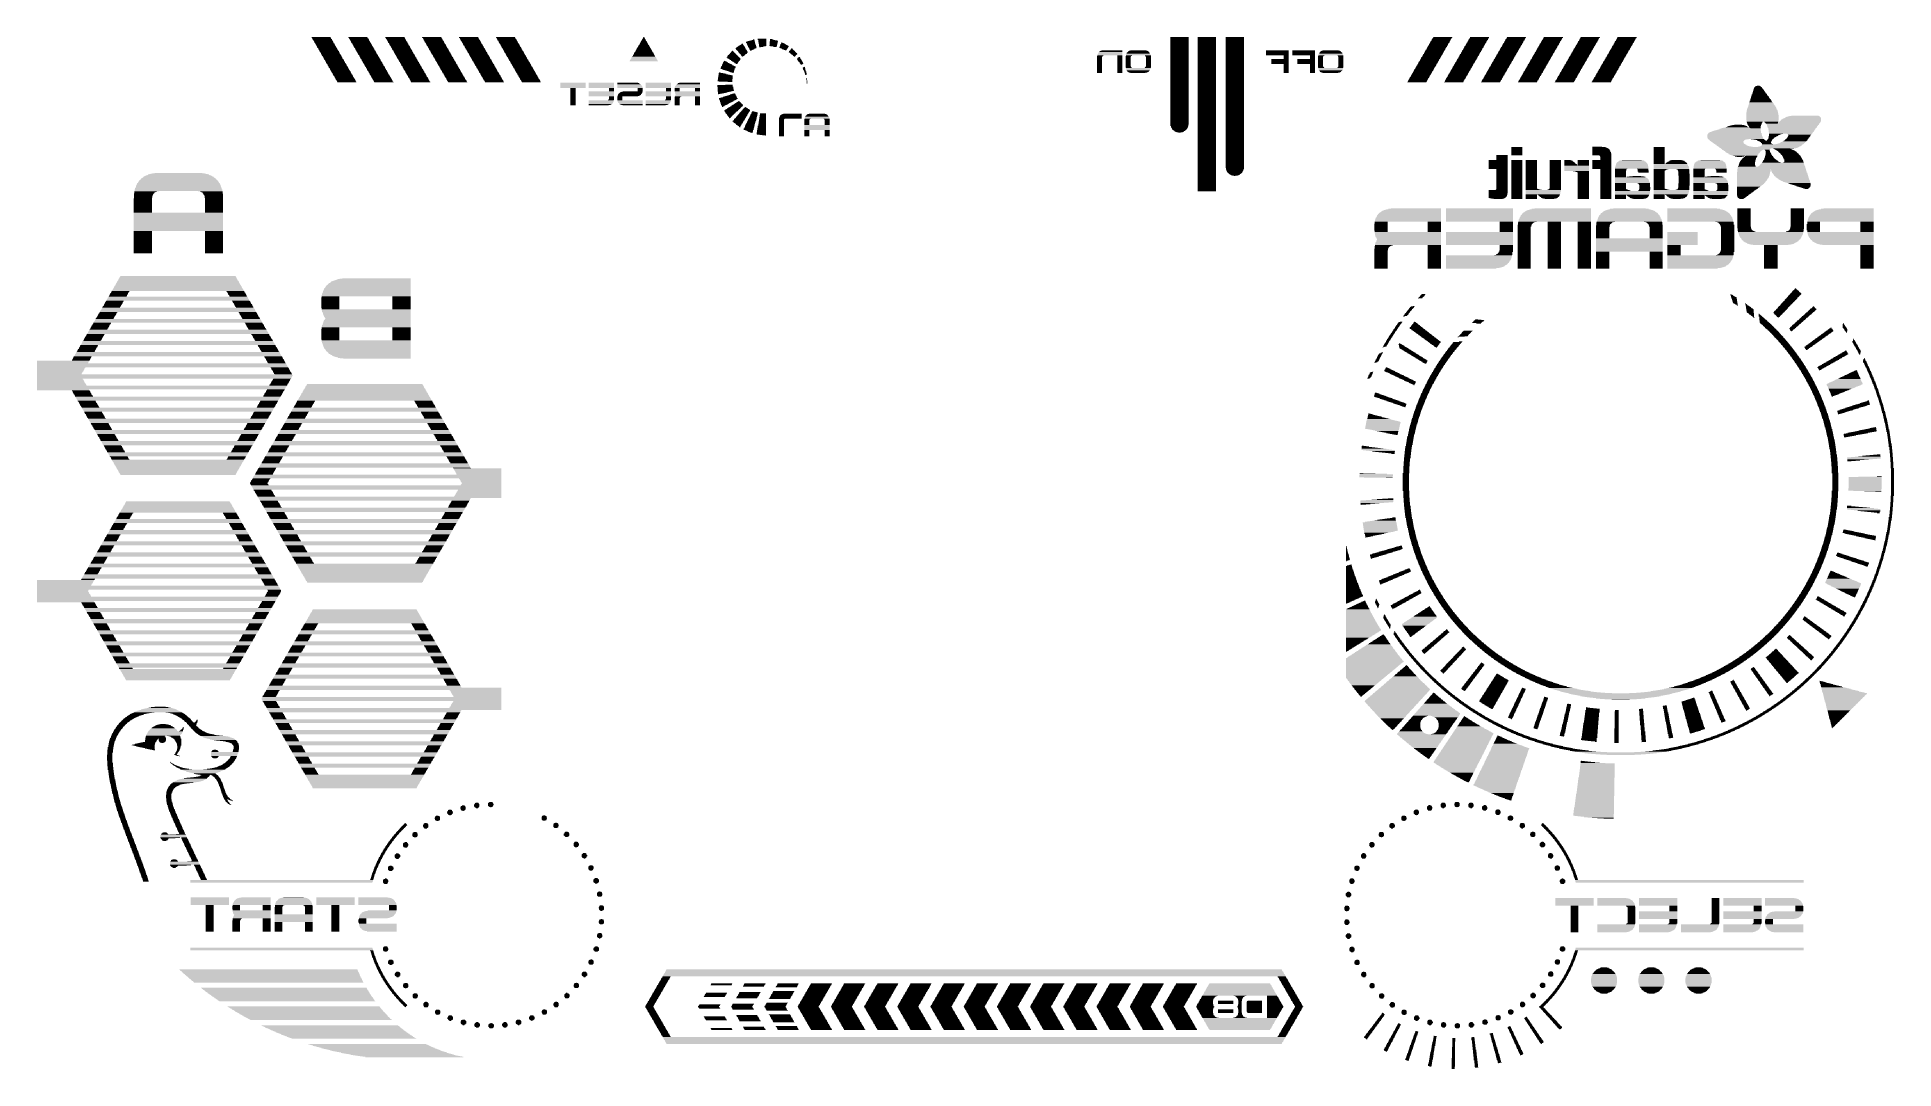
# Model space of a CAD drawing. Extents: x -51 to 50, y -27 to 29.
import ezdxf

# ---------------------------------------------------------------- set-up
doc = ezdxf.new("R2010")
doc.units = 0
doc.layers.add('201', color=6, linetype='CONTINUOUS')

# ---------------------------------------------------------------- blocks, each defined once
blk = doc.blocks.new('RECT')
blk.add_solid([(-0.5, -0.5), (0.5, -0.5), (-0.5, 0.5), (0.5, 0.5)])

msp = doc.modelspace()

# ---------------------------------------------------------------- block references
at = {"layer": '201', "rotation": 180}
for p, xscale, yscale in [((-35.3911, 28.5538), 1.0389, 0.0211), ((-35.3911, 28.5327), 1.0389, 0.0211), ((-35.3695, 28.5115), 1.0363, 0.0213), ((-35.3492, 28.4692), 1.0363, 0.0211), ((-35.3593, 28.4903), 1.016, 0.0211), ((-35.3276, 28.448), 1.0389, 0.0213), ((-35.3276, 28.4268), 1.0389, 0.0211), ((-35.306, 28.4057), 1.0363, 0.0211), ((-35.2958, 28.3845), 1.016, 0.0213), ((-35.2857, 28.3633), 1.0363, 0.0211), ((-35.2641, 28.3422), 1.0389, 0.0211), ((-35.2641, 28.321), 1.0389, 0.0213), ((-35.2425, 28.2998), 1.0363, 0.0211), ((-35.2425, 28.2787), 1.0363, 0.0211), ((-35.2222, 28.2575), 1.0363, 0.0213), ((-35.2006, 28.2152), 1.0389, 0.0211), ((-35.212, 28.2363), 1.016, 0.0211), ((-35.179, 28.194), 1.0363, 0.0213), ((-33.401, 28.5538), 1.0363, 0.0211), ((-33.3807, 28.5327), 1.0363, 0.0211), ((-33.3705, 28.5115), 1.016, 0.0213), ((-33.3591, 28.4903), 1.0389, 0.0211), ((-33.3375, 28.4692), 1.0363, 0.0211), ((-33.3375, 28.448), 1.0363, 0.0213), ((-33.3172, 28.4268), 1.0363, 0.0211), ((-33.3172, 28.4057), 1.0363, 0.0211), ((-33.2956, 28.3845), 1.0389, 0.0213), ((-33.2842, 28.3633), 1.016, 0.0211), ((-33.274, 28.3422), 1.0363, 0.0211), ((-33.2537, 28.321), 1.0363, 0.0213), ((-33.2537, 28.2998), 1.0363, 0.0211), ((-33.2321, 28.2787), 1.0389, 0.0211), ((-33.2321, 28.2575), 1.0389, 0.0213), ((-33.2105, 28.2363), 1.0363, 0.0211), ((-33.2003, 28.2152), 1.016, 0.0211), ((-33.1902, 28.194), 1.0363, 0.0213), ((-31.3906, 28.5538), 1.0389, 0.0211), ((-31.3906, 28.5327), 1.0389, 0.0211), ((-31.369, 28.5115), 1.0363, 0.0213), ((-31.3588, 28.4903), 1.016, 0.0211), ((-31.3487, 28.4692), 1.0363, 0.0211), ((-31.3271, 28.448), 1.0389, 0.0213), ((-31.3271, 28.4268), 1.0389, 0.0211), ((-31.3055, 28.4057), 1.0363, 0.0211), ((-31.2953, 28.3845), 1.016, 0.0213), ((-31.2852, 28.3633), 1.0363, 0.0211), ((-31.275, 28.3422), 1.016, 0.0211), ((-31.2636, 28.321), 1.0389, 0.0213), ((-31.242, 28.2998), 1.0363, 0.0211), ((-31.242, 28.2787), 1.0363, 0.0211), ((-31.2217, 28.2575), 1.0363, 0.0213), ((-31.2115, 28.2363), 1.016, 0.0211), ((-31.2001, 28.2152), 1.0389, 0.0211), ((-31.1785, 28.194), 1.0363, 0.0213), ((-29.4005, 28.5538), 1.0363, 0.0211), ((-29.3789, 28.5327), 1.0389, 0.0211), ((-29.3688, 28.5115), 1.0185, 0.0213), ((-29.3586, 28.4903), 1.0389, 0.0211), ((-29.337, 28.4692), 1.0363, 0.0211), ((-29.337, 28.448), 1.0363, 0.0213), ((-29.3167, 28.4268), 1.0363, 0.0211), ((-29.3167, 28.4057), 1.0363, 0.0211), ((-29.2951, 28.3845), 1.0389, 0.0213), ((-29.2837, 28.3633), 1.016, 0.0211), ((-29.2735, 28.3422), 1.0363, 0.0211), ((-29.2532, 28.321), 1.0363, 0.0213), ((-29.2532, 28.2998), 1.0363, 0.0211), ((-29.2316, 28.2787), 1.0389, 0.0211), ((-29.2316, 28.2575), 1.0389, 0.0213), ((-29.21, 28.2363), 1.0363, 0.0211), ((-29.1998, 28.2152), 1.016, 0.0211), ((-29.1897, 28.194), 1.0363, 0.0213), ((-27.3901, 28.5538), 1.0389, 0.0211), ((-27.3901, 28.5327), 1.0389, 0.0211), ((-27.3685, 28.5115), 1.0363, 0.0213), ((-27.3583, 28.4903), 1.016, 0.0211), ((-27.3482, 28.4692), 1.0363, 0.0211), ((-27.3266, 28.448), 1.0389, 0.0213), ((-27.3266, 28.4268), 1.0389, 0.0211), ((-27.305, 28.4057), 1.0363, 0.0211), ((-27.305, 28.3845), 1.0363, 0.0213), ((-27.2847, 28.3633), 1.0363, 0.0211), ((-27.2631, 28.321), 1.0389, 0.0213), ((-27.2745, 28.3422), 1.016, 0.0211), ((-27.2415, 28.2998), 1.0363, 0.0211), ((-27.2415, 28.2787), 1.0363, 0.0211), ((-27.2212, 28.2575), 1.0363, 0.0213), ((-27.211, 28.2363), 1.016, 0.0211), ((-27.1996, 28.2152), 1.0389, 0.0211), ((-27.1882, 28.194), 1.016, 0.0213), ((-25.4, 28.5538), 1.0363, 0.0211), ((-25.3797, 28.5327), 1.0363, 0.0211), ((-25.3695, 28.5115), 1.016, 0.0213), ((-25.3581, 28.4903), 1.0389, 0.0211), ((-25.3467, 28.4692), 1.016, 0.0211), ((-25.3365, 28.448), 1.0363, 0.0213), ((-25.3162, 28.4268), 1.0363, 0.0211), ((-25.3162, 28.4057), 1.0363, 0.0211), ((-25.2946, 28.3845), 1.0389, 0.0213), ((-25.2832, 28.3633), 1.016, 0.0211), ((-25.273, 28.3422), 1.0363, 0.0211), ((-25.2527, 28.321), 1.0363, 0.0213), ((-25.2527, 28.2998), 1.0363, 0.0211), ((-25.2311, 28.2787), 1.0389, 0.0211), ((-25.2311, 28.2575), 1.0389, 0.0213), ((-25.2095, 28.2363), 1.0363, 0.0211), ((-25.1993, 28.2152), 1.016, 0.0211), ((-25.1892, 28.194), 1.0363, 0.0213), ((-17.8968, 28.194), 0.4674, 0.0213), ((-17.8968, 28.2363), 0.4216, 0.0211), ((-17.8968, 28.2152), 0.4216, 0.0211), ((-17.8968, 28.2787), 0.381, 0.0211), ((-17.8968, 28.2575), 0.381, 0.0213), ((-17.8968, 28.2998), 0.3404, 0.0211), ((-17.8956, 28.3422), 0.2972, 0.0211), ((-17.8956, 28.321), 0.2972, 0.0213), ((-17.8968, 28.3845), 0.254, 0.0213), ((-17.8968, 28.3633), 0.254, 0.0211), ((-17.8968, 28.4268), 0.2134, 0.0211), ((-17.8968, 28.4057), 0.2134, 0.0211), ((-17.8968, 28.448), 0.1676, 0.0213), ((-17.8968, 28.4903), 0.127, 0.0211), ((-17.8968, 28.4692), 0.127, 0.0211), ((-17.8968, 28.5327), 0.0864, 0.0211), ((-17.8968, 28.5115), 0.0864, 0.0213), ((-17.8968, 28.5538), 0.0406, 0.0211), ((-12.5514, 28.194), 0.0635, 0.0213), ((-12.1082, 28.2998), 0.4877, 0.0211), ((-12.1082, 28.2787), 0.4877, 0.0211), ((-12.1082, 28.2575), 0.4877, 0.0213), ((-12.0968, 28.2363), 0.4648, 0.0211), ((-12.0866, 28.2152), 0.4851, 0.0211), ((-12.0968, 28.321), 0.4242, 0.0213), ((-12.0764, 28.194), 0.4648, 0.0213), ((-12.065, 28.3422), 0.3607, 0.0211), ((-12.0333, 28.3633), 0.2972, 0.0211), ((-11.9913, 28.3845), 0.2134, 0.0213), ((-11.971, 28.4057), 0.127, 0.0211), ((-11.938, 28.4268), 0.061, 0.0211), ((-11.4833, 28.4692), 0.4674, 0.0211), ((-11.4833, 28.448), 0.4674, 0.0213), ((-11.4833, 28.4268), 0.4674, 0.0211), ((-11.4719, 28.4057), 0.4445, 0.0211), ((-11.4719, 28.3845), 0.4445, 0.0213), ((-11.4719, 28.3633), 0.4445, 0.0211), ((-11.4719, 28.3422), 0.4445, 0.0211), ((-11.4719, 28.321), 0.4445, 0.0213), ((-11.4719, 28.2998), 0.4445, 0.0211), ((-11.4618, 28.2787), 0.4242, 0.0211), ((-11.4618, 28.2575), 0.4242, 0.0213), ((-11.4618, 28.2363), 0.4242, 0.0211), ((-11.4618, 28.2152), 0.4242, 0.0211), ((-11.4618, 28.194), 0.4242, 0.0213), ((-10.8598, 28.2998), 0.4445, 0.0211), ((-10.8598, 28.2787), 0.4445, 0.0211), ((-10.8598, 28.2575), 0.4445, 0.0213), ((-10.8598, 28.2363), 0.4445, 0.0211), ((-10.8483, 28.321), 0.4674, 0.0213), ((-10.8699, 28.2152), 0.4242, 0.0211), ((-10.8699, 28.194), 0.4242, 0.0213), ((-10.9639, 28.4268), 0.1905, 0.0211), ((-10.922, 28.4057), 0.2743, 0.0211), ((-10.8687, 28.3845), 0.381, 0.0213), ((-10.8369, 28.3633), 0.4445, 0.0211), ((-10.8369, 28.3422), 0.4445, 0.0211), ((-11.0071, 28.448), 0.1041, 0.0213), ((-10.3721, 28.2152), 0.1905, 0.0211), ((-10.3505, 28.194), 0.2337, 0.0213), ((-10.4254, 28.2787), 0.0432, 0.0211), ((-10.4038, 28.2575), 0.0864, 0.0213), ((-10.3835, 28.2363), 0.127, 0.0211), ((11.1544, 28.5538), 0.9931, 0.0211), ((11.1544, 28.5327), 0.9931, 0.0211), ((11.1544, 28.5115), 0.9931, 0.0213), ((11.1544, 28.4903), 0.9931, 0.0211), ((11.1544, 28.4692), 0.9931, 0.0211), ((11.1544, 28.448), 0.9931, 0.0213), ((11.1544, 28.4268), 0.9931, 0.0211), ((11.1544, 28.4057), 0.9931, 0.0211), ((11.1544, 28.3845), 0.9931, 0.0213), ((11.1544, 28.3633), 0.9931, 0.0211), ((11.1544, 28.3422), 0.9931, 0.0211), ((11.1544, 28.321), 0.9931, 0.0213), ((11.1544, 28.2998), 0.9931, 0.0211), ((11.1544, 28.2787), 0.9931, 0.0211), ((11.1544, 28.2575), 0.9931, 0.0213), ((11.1544, 28.2363), 0.9931, 0.0211), ((11.1544, 28.2152), 0.9931, 0.0211), ((11.1544, 28.194), 0.9931, 0.0213), ((12.6365, 28.5538), 0.9957, 0.0211), ((12.6365, 28.5327), 0.9957, 0.0211), ((12.6365, 28.5115), 0.9957, 0.0213), ((12.6365, 28.4903), 0.9957, 0.0211), ((12.6365, 28.4692), 0.9957, 0.0211), ((12.6365, 28.448), 0.9957, 0.0213), ((12.6365, 28.4268), 0.9957, 0.0211), ((12.6365, 28.4057), 0.9957, 0.0211), ((12.6365, 28.3845), 0.9957, 0.0213), ((12.6365, 28.3633), 0.9957, 0.0211), ((12.6365, 28.3422), 0.9957, 0.0211), ((12.6365, 28.321), 0.9957, 0.0213), ((12.6365, 28.2998), 0.9957, 0.0211), ((12.6365, 28.2787), 0.9957, 0.0211), ((12.6365, 28.2575), 0.9957, 0.0213), ((12.6365, 28.2363), 0.9957, 0.0211), ((12.6365, 28.2152), 0.9957, 0.0211), ((12.6365, 28.194), 0.9957, 0.0213), ((14.1389, 28.5538), 0.9931, 0.0211), ((14.1389, 28.5327), 0.9931, 0.0211), ((14.1389, 28.5115), 0.9931, 0.0213), ((14.1389, 28.4903), 0.9931, 0.0211), ((14.1389, 28.4692), 0.9931, 0.0211), ((14.1389, 28.448), 0.9931, 0.0213), ((14.1389, 28.4268), 0.9931, 0.0211), ((14.1389, 28.4057), 0.9931, 0.0211), ((14.1389, 28.3845), 0.9931, 0.0213), ((14.1389, 28.3633), 0.9931, 0.0211), ((14.1389, 28.3422), 0.9931, 0.0211), ((14.1389, 28.321), 0.9931, 0.0213), ((14.1389, 28.2998), 0.9931, 0.0211), ((14.1389, 28.2787), 0.9931, 0.0211), ((14.1389, 28.2575), 0.9931, 0.0213), ((14.1389, 28.2363), 0.9931, 0.0211), ((14.1389, 28.2152), 0.9931, 0.0211), ((14.1389, 28.194), 0.9931, 0.0213), ((25.2095, 28.194), 1.0363, 0.0213), ((25.2298, 28.2363), 1.0363, 0.0211), ((25.2197, 28.2152), 1.016, 0.0211), ((25.2514, 28.2787), 1.0389, 0.0211), ((25.2514, 28.2575), 1.0389, 0.0213), ((25.273, 28.321), 1.0363, 0.0213), ((25.273, 28.2998), 1.0363, 0.0211), ((25.2933, 28.3422), 1.0363, 0.0211), ((25.3149, 28.3845), 1.0389, 0.0213), ((25.3035, 28.3633), 1.016, 0.0211), ((25.3365, 28.4268), 1.0363, 0.0211), ((25.3365, 28.4057), 1.0363, 0.0211), ((25.3568, 28.448), 1.0363, 0.0213), ((25.3682, 28.4692), 1.0135, 0.0211), ((25.3797, 28.4903), 1.0363, 0.0211), ((25.3898, 28.5115), 1.016, 0.0213), ((25.4, 28.5327), 1.0363, 0.0211), ((25.4203, 28.5538), 1.0363, 0.0211), ((27.2199, 28.2152), 1.0389, 0.0211), ((27.2085, 28.194), 1.016, 0.0213), ((27.2415, 28.2575), 1.0363, 0.0213), ((27.2313, 28.2363), 1.016, 0.0211), ((27.2618, 28.2998), 1.0363, 0.0211), ((27.2618, 28.2787), 1.0363, 0.0211), ((27.2834, 28.321), 1.0389, 0.0213), ((27.2948, 28.3422), 1.016, 0.0211), ((27.305, 28.3633), 1.0363, 0.0211), ((27.3253, 28.4057), 1.0363, 0.0211), ((27.3253, 28.3845), 1.0363, 0.0213), ((27.3469, 28.448), 1.0389, 0.0213), ((27.3469, 28.4268), 1.0389, 0.0211), ((27.3685, 28.4692), 1.0363, 0.0211), ((27.3888, 28.5115), 1.0363, 0.0213), ((27.3787, 28.4903), 1.016, 0.0211), ((27.4104, 28.5538), 1.0389, 0.0211), ((27.4104, 28.5327), 1.0389, 0.0211), ((29.21, 28.194), 1.0363, 0.0213), ((29.2303, 28.2363), 1.0363, 0.0211), ((29.2202, 28.2152), 1.016, 0.0211), ((29.2519, 28.2787), 1.0389, 0.0211), ((29.2519, 28.2575), 1.0389, 0.0213), ((29.2735, 28.321), 1.0363, 0.0213), ((29.2735, 28.2998), 1.0363, 0.0211), ((29.2938, 28.3422), 1.0363, 0.0211), ((29.3154, 28.3845), 1.0389, 0.0213), ((29.304, 28.3633), 1.016, 0.0211), ((29.337, 28.4268), 1.0363, 0.0211), ((29.337, 28.4057), 1.0363, 0.0211), ((29.3573, 28.448), 1.0363, 0.0213), ((29.3789, 28.4903), 1.0389, 0.0211), ((29.3675, 28.4692), 1.016, 0.0211), ((29.3903, 28.5115), 1.016, 0.0213), ((29.4005, 28.5327), 1.0363, 0.0211), ((29.4208, 28.5538), 1.0363, 0.0211), ((31.1988, 28.194), 1.0363, 0.0213), ((31.2204, 28.2152), 1.0389, 0.0211), ((31.2318, 28.2363), 1.016, 0.0211), ((31.242, 28.2575), 1.0363, 0.0213), ((31.2623, 28.2998), 1.0363, 0.0211), ((31.2623, 28.2787), 1.0363, 0.0211), ((31.2839, 28.321), 1.0389, 0.0213), ((31.3055, 28.3633), 1.0363, 0.0211), ((31.2953, 28.3422), 1.016, 0.0211), ((31.3258, 28.4057), 1.0363, 0.0211), ((31.3157, 28.3845), 1.016, 0.0213), ((31.3474, 28.448), 1.0389, 0.0213), ((31.3474, 28.4268), 1.0389, 0.0211), ((31.369, 28.4692), 1.0363, 0.0211), ((31.3893, 28.5115), 1.0363, 0.0213), ((31.3792, 28.4903), 1.016, 0.0211), ((31.4109, 28.5538), 1.0389, 0.0211), ((31.4109, 28.5327), 1.0389, 0.0211), ((33.2105, 28.194), 1.0363, 0.0213), ((33.2308, 28.2363), 1.0363, 0.0211), ((33.2207, 28.2152), 1.016, 0.0211), ((33.2524, 28.2787), 1.0389, 0.0211), ((33.2524, 28.2575), 1.0389, 0.0213), ((33.274, 28.321), 1.0363, 0.0213), ((33.274, 28.2998), 1.0363, 0.0211), ((33.2943, 28.3422), 1.0363, 0.0211), ((33.3172, 28.3845), 1.0363, 0.0213), ((33.3058, 28.3633), 1.0135, 0.0211), ((33.3375, 28.4268), 1.0363, 0.0211), ((33.3375, 28.4057), 1.0363, 0.0211), ((33.3578, 28.4692), 1.0363, 0.0211), ((33.3578, 28.448), 1.0363, 0.0213), ((33.3794, 28.4903), 1.0389, 0.0211), ((33.3908, 28.5115), 1.016, 0.0213), ((33.401, 28.5327), 1.0363, 0.0211), ((33.4213, 28.5538), 1.0363, 0.0211), ((35.1993, 28.194), 1.0363, 0.0213), ((35.2209, 28.2152), 1.0389, 0.0211), ((35.2323, 28.2363), 1.016, 0.0211), ((35.2425, 28.2575), 1.0363, 0.0213), ((35.2628, 28.2998), 1.0363, 0.0211), ((35.2628, 28.2787), 1.0363, 0.0211), ((35.2844, 28.3422), 1.0389, 0.0211), ((35.2844, 28.321), 1.0389, 0.0213), ((35.306, 28.3633), 1.0363, 0.0211), ((35.3276, 28.4057), 1.0389, 0.0211), ((35.3162, 28.3845), 1.016, 0.0213), ((35.3479, 28.448), 1.0389, 0.0213), ((35.3479, 28.4268), 1.0389, 0.0211), ((35.3695, 28.4692), 1.0363, 0.0211), ((35.3898, 28.5115), 1.0363, 0.0213), ((35.3797, 28.4903), 1.016, 0.0211), ((35.4114, 28.5538), 1.0389, 0.0211), ((35.4114, 28.5327), 1.0389, 0.0211), ((-35.179, 28.1728), 1.0363, 0.0211), ((-35.1587, 28.1517), 1.0363, 0.0211), ((-35.1587, 28.1305), 1.0363, 0.0213), ((-35.1371, 28.1093), 1.0389, 0.0211), ((-35.1257, 28.0882), 1.016, 0.0211), ((-35.1155, 28.067), 1.0363, 0.0213), ((-35.0952, 28.0458), 1.0363, 0.0211), ((-35.0952, 28.0247), 1.0363, 0.0211), ((-35.0736, 28.0035), 1.0389, 0.0213), ((-35.0736, 27.9823), 1.0389, 0.0211), ((-35.052, 27.9612), 1.0363, 0.0211), ((-35.0418, 27.94), 1.016, 0.0213), ((-35.0317, 27.9188), 1.0363, 0.0211), ((-35.0101, 27.8977), 1.0389, 0.0211), ((-35.0101, 27.8765), 1.0389, 0.0213), ((-34.9885, 27.8553), 1.0363, 0.0211), ((-34.9682, 27.813), 1.0363, 0.0213), ((-34.9783, 27.8342), 1.016, 0.0211), ((-34.9466, 27.7918), 1.0389, 0.0211), ((-34.9466, 27.7707), 1.0389, 0.0211), ((-34.925, 27.7495), 1.0363, 0.0213), ((-34.925, 27.7283), 1.0363, 0.0211), ((-34.9047, 27.7072), 1.0363, 0.0211), ((-34.8945, 27.686), 1.016, 0.0213), ((-34.8831, 27.6648), 1.0389, 0.0211), ((-34.8615, 27.6437), 1.0363, 0.0211), ((-34.8615, 27.6225), 1.0363, 0.0213), ((-34.8412, 27.6013), 1.0363, 0.0211), ((-34.8412, 27.5802), 1.0363, 0.0211), ((-34.8196, 27.559), 1.0389, 0.0213), ((-34.8082, 27.5378), 1.016, 0.0211), ((-34.798, 27.5167), 1.0363, 0.0211), ((-34.7777, 27.4955), 1.0363, 0.0213), ((-34.7777, 27.4743), 1.0363, 0.0211), ((-34.7561, 27.4532), 1.0389, 0.0211), ((-34.7447, 27.432), 1.016, 0.0213), ((-34.7345, 27.4108), 1.0363, 0.0211), ((-34.7243, 27.3897), 1.016, 0.0211), ((-34.7142, 27.3685), 1.0363, 0.0213), ((-34.6926, 27.3473), 1.0389, 0.0211), ((-34.6926, 27.3262), 1.0389, 0.0211), ((-34.671, 27.305), 1.0363, 0.0213), ((-34.6608, 27.2838), 1.016, 0.0211), ((-34.6507, 27.2627), 1.0363, 0.0211), ((-34.6291, 27.2415), 1.0389, 0.0213), ((-34.6291, 27.2203), 1.0389, 0.0211), ((-34.6075, 27.1992), 1.0363, 0.0211), ((-34.6075, 27.178), 1.0363, 0.0213), ((-33.1686, 28.1728), 1.0389, 0.0211), ((-33.1686, 28.1517), 1.0389, 0.0211), ((-33.147, 28.1305), 1.0363, 0.0213), ((-33.1368, 28.1093), 1.016, 0.0211), ((-33.1267, 28.0882), 1.0363, 0.0211), ((-33.1165, 28.067), 1.016, 0.0213), ((-33.1051, 28.0458), 1.0389, 0.0211), ((-33.0835, 28.0247), 1.0363, 0.0211), ((-33.0835, 28.0035), 1.0363, 0.0213), ((-33.0632, 27.9823), 1.0363, 0.0211), ((-33.0416, 27.94), 1.0389, 0.0213), ((-33.053, 27.9612), 1.016, 0.0211), ((-33.02, 27.9188), 1.0363, 0.0211), ((-33.02, 27.8977), 1.0363, 0.0211), ((-32.9997, 27.8765), 1.0363, 0.0213), ((-32.9997, 27.8553), 1.0363, 0.0211), ((-32.9781, 27.8342), 1.0389, 0.0211), ((-32.9667, 27.813), 1.016, 0.0213), ((-32.9565, 27.7918), 1.0363, 0.0211), ((-32.9362, 27.7707), 1.0363, 0.0211), ((-32.9362, 27.7495), 1.0363, 0.0213), ((-32.9146, 27.7283), 1.0389, 0.0211), ((-32.9146, 27.7072), 1.0389, 0.0211), ((-32.893, 27.686), 1.0363, 0.0213), ((-32.8727, 27.6437), 1.0363, 0.0211), ((-32.8828, 27.6648), 1.016, 0.0211), ((-32.8511, 27.6225), 1.0389, 0.0213), ((-32.8511, 27.6013), 1.0389, 0.0211), ((-32.8295, 27.5802), 1.0363, 0.0211), ((-32.8193, 27.559), 1.016, 0.0213), ((-32.8092, 27.5378), 1.0363, 0.0211), ((-32.7876, 27.5167), 1.0389, 0.0211), ((-32.7876, 27.4955), 1.0389, 0.0213), ((-32.766, 27.4743), 1.0363, 0.0211), ((-32.766, 27.4532), 1.0363, 0.0211), ((-32.7457, 27.432), 1.0363, 0.0213), ((-32.7355, 27.4108), 1.016, 0.0211), ((-32.7241, 27.3897), 1.0389, 0.0211), ((-32.7025, 27.3685), 1.0363, 0.0213), ((-32.7025, 27.3473), 1.0363, 0.0211), ((-32.6822, 27.3262), 1.0363, 0.0211), ((-32.6822, 27.305), 1.0363, 0.0213), ((-32.6606, 27.2838), 1.0389, 0.0211), ((-32.6492, 27.2627), 1.016, 0.0211), ((-32.639, 27.2415), 1.0363, 0.0213), ((-32.6187, 27.2203), 1.0363, 0.0211), ((-32.6187, 27.1992), 1.0363, 0.0211), ((-32.5971, 27.178), 1.0389, 0.0213), ((-31.1785, 28.1728), 1.0363, 0.0211), ((-31.1582, 28.1517), 1.0363, 0.0211), ((-31.1582, 28.1305), 1.0363, 0.0213), ((-31.1366, 28.1093), 1.0389, 0.0211), ((-31.1252, 28.0882), 1.016, 0.0211), ((-31.115, 28.067), 1.0363, 0.0213), ((-31.0947, 28.0458), 1.0363, 0.0211), ((-31.0947, 28.0247), 1.0363, 0.0211), ((-31.0731, 28.0035), 1.0389, 0.0213), ((-31.0731, 27.9823), 1.0389, 0.0211), ((-31.0515, 27.9612), 1.0363, 0.0211), ((-31.0413, 27.94), 1.016, 0.0213), ((-31.0312, 27.9188), 1.0363, 0.0211), ((-31.0096, 27.8977), 1.0389, 0.0211), ((-31.0096, 27.8765), 1.0389, 0.0213), ((-30.988, 27.8553), 1.0363, 0.0211), ((-30.9778, 27.8342), 1.016, 0.0211), ((-30.9677, 27.813), 1.0363, 0.0213), ((-30.9461, 27.7707), 1.0389, 0.0211), ((-30.9575, 27.7918), 1.016, 0.0211), ((-30.9245, 27.7495), 1.0363, 0.0213), ((-30.9245, 27.7283), 1.0363, 0.0211), ((-30.9042, 27.7072), 1.0363, 0.0211), ((-30.894, 27.686), 1.016, 0.0213), ((-30.8826, 27.6648), 1.0389, 0.0211), ((-30.861, 27.6437), 1.0363, 0.0211), ((-30.861, 27.6225), 1.0363, 0.0213), ((-30.8407, 27.6013), 1.0363, 0.0211), ((-30.8407, 27.5802), 1.0363, 0.0211), ((-30.8191, 27.559), 1.0389, 0.0213), ((-30.8077, 27.5378), 1.016, 0.0211), ((-30.7975, 27.5167), 1.0363, 0.0211), ((-30.7772, 27.4955), 1.0363, 0.0213), ((-30.7772, 27.4743), 1.0363, 0.0211), ((-30.7556, 27.4532), 1.0389, 0.0211), ((-30.7556, 27.432), 1.0389, 0.0213), ((-30.734, 27.4108), 1.0363, 0.0211), ((-30.7238, 27.3897), 1.016, 0.0211), ((-30.7137, 27.3685), 1.0363, 0.0213), ((-30.6921, 27.3473), 1.0389, 0.0211), ((-30.6921, 27.3262), 1.0389, 0.0211), ((-30.6705, 27.305), 1.0363, 0.0213), ((-30.6502, 27.2627), 1.0363, 0.0211), ((-30.6603, 27.2838), 1.016, 0.0211), ((-30.64, 27.2415), 1.016, 0.0213), ((-30.6286, 27.2203), 1.0389, 0.0211), ((-30.607, 27.1992), 1.0363, 0.0211), ((-30.607, 27.178), 1.0363, 0.0213), ((-29.1681, 28.1728), 1.0389, 0.0211), ((-29.1681, 28.1517), 1.0389, 0.0211), ((-29.1465, 28.1305), 1.0363, 0.0213), ((-29.1465, 28.1093), 1.0363, 0.0211), ((-29.1262, 28.0882), 1.0363, 0.0211), ((-29.1046, 28.0458), 1.0389, 0.0211), ((-29.116, 28.067), 1.016, 0.0213), ((-29.083, 28.0247), 1.0363, 0.0211), ((-29.083, 28.0035), 1.0363, 0.0213), ((-29.0627, 27.9823), 1.0363, 0.0211), ((-29.0525, 27.9612), 1.016, 0.0211), ((-29.0411, 27.94), 1.0389, 0.0213), ((-29.0195, 27.9188), 1.0363, 0.0211), ((-29.0195, 27.8977), 1.0363, 0.0211), ((-28.9992, 27.8765), 1.0363, 0.0213), ((-28.9992, 27.8553), 1.0363, 0.0211), ((-28.9776, 27.8342), 1.0389, 0.0211), ((-28.9662, 27.813), 1.016, 0.0213), ((-28.956, 27.7918), 1.0363, 0.0211), ((-28.9357, 27.7707), 1.0363, 0.0211), ((-28.9357, 27.7495), 1.0363, 0.0213), ((-28.9141, 27.7283), 1.0389, 0.0211), ((-28.9141, 27.7072), 1.0389, 0.0211), ((-28.8925, 27.686), 1.0363, 0.0213), ((-28.8823, 27.6648), 1.016, 0.0211), ((-28.8722, 27.6437), 1.0363, 0.0211), ((-28.8506, 27.6225), 1.0389, 0.0213), ((-28.8506, 27.6013), 1.0389, 0.0211), ((-28.829, 27.5802), 1.0363, 0.0211), ((-28.8087, 27.5378), 1.0363, 0.0211), ((-28.8188, 27.559), 1.016, 0.0213), ((-28.7985, 27.5167), 1.016, 0.0211), ((-28.7871, 27.4955), 1.0389, 0.0213), ((-28.7655, 27.4743), 1.0363, 0.0211), ((-28.7655, 27.4532), 1.0363, 0.0211), ((-28.7452, 27.432), 1.0363, 0.0213), ((-28.7236, 27.3897), 1.0389, 0.0211), ((-28.735, 27.4108), 1.016, 0.0211), ((-28.702, 27.3685), 1.0363, 0.0213), ((-28.702, 27.3473), 1.0363, 0.0211), ((-28.6817, 27.3262), 1.0363, 0.0211), ((-28.6817, 27.305), 1.0363, 0.0213), ((-28.6601, 27.2838), 1.0389, 0.0211), ((-28.6487, 27.2627), 1.016, 0.0211), ((-28.6385, 27.2415), 1.0363, 0.0213), ((-28.6182, 27.2203), 1.0363, 0.0211), ((-28.6182, 27.1992), 1.0363, 0.0211), ((-28.5966, 27.178), 1.0389, 0.0213), ((-27.178, 28.1728), 1.0363, 0.0211), ((-27.1577, 28.1517), 1.0363, 0.0211), ((-27.1577, 28.1305), 1.0363, 0.0213), ((-27.1361, 28.1093), 1.0389, 0.0211), ((-27.1247, 28.0882), 1.016, 0.0211), ((-27.1145, 28.067), 1.0363, 0.0213), ((-27.0942, 28.0458), 1.0363, 0.0211), ((-27.0942, 28.0247), 1.0363, 0.0211), ((-27.0726, 28.0035), 1.0389, 0.0213), ((-27.0726, 27.9823), 1.0389, 0.0211), ((-27.051, 27.9612), 1.0363, 0.0211), ((-27.0408, 27.94), 1.016, 0.0213), ((-27.0307, 27.9188), 1.0363, 0.0211), ((-27.0091, 27.8977), 1.0389, 0.0211), ((-27.0091, 27.8765), 1.0389, 0.0213), ((-26.9875, 27.8553), 1.0363, 0.0211), ((-26.9875, 27.8342), 1.0363, 0.0211), ((-26.9672, 27.813), 1.0363, 0.0213), ((-26.957, 27.7918), 1.016, 0.0211), ((-26.9456, 27.7707), 1.0389, 0.0211), ((-26.924, 27.7495), 1.0363, 0.0213), ((-26.924, 27.7283), 1.0363, 0.0211), ((-26.9037, 27.7072), 1.0363, 0.0211), ((-26.8821, 27.6648), 1.0389, 0.0211), ((-26.8935, 27.686), 1.016, 0.0213), ((-26.8707, 27.6437), 1.016, 0.0211), ((-26.8605, 27.6225), 1.0363, 0.0213), ((-26.8402, 27.6013), 1.0363, 0.0211), ((-26.8402, 27.5802), 1.0363, 0.0211), ((-26.8186, 27.559), 1.0389, 0.0213), ((-26.8072, 27.5378), 1.016, 0.0211), ((-26.797, 27.5167), 1.0363, 0.0211), ((-26.7767, 27.4955), 1.0363, 0.0213), ((-26.7767, 27.4743), 1.0363, 0.0211), ((-26.7538, 27.4532), 1.0363, 0.0211), ((-26.7538, 27.432), 1.0363, 0.0213), ((-26.7335, 27.4108), 1.0363, 0.0211), ((-26.7233, 27.3897), 1.016, 0.0211), ((-26.7132, 27.3685), 1.0363, 0.0213), ((-26.6916, 27.3473), 1.0389, 0.0211), ((-26.6916, 27.3262), 1.0389, 0.0211), ((-26.67, 27.305), 1.0363, 0.0213), ((-26.67, 27.2838), 1.0363, 0.0211), ((-26.6497, 27.2627), 1.0363, 0.0211), ((-26.6395, 27.2415), 1.016, 0.0213), ((-26.6281, 27.2203), 1.0389, 0.0211), ((-26.6065, 27.1992), 1.0363, 0.0211), ((-26.6065, 27.178), 1.0363, 0.0213), ((-25.1663, 28.1728), 1.0363, 0.0211), ((-25.1663, 28.1517), 1.0363, 0.0211), ((-25.146, 28.1305), 1.0363, 0.0213), ((-25.146, 28.1093), 1.0363, 0.0211), ((-25.1257, 28.0882), 1.0363, 0.0211), ((-25.1155, 28.067), 1.016, 0.0213), ((-25.1041, 28.0458), 1.0389, 0.0211), ((-25.0825, 28.0247), 1.0363, 0.0211), ((-25.0825, 28.0035), 1.0363, 0.0213), ((-25.0622, 27.9823), 1.0363, 0.0211), ((-25.0406, 27.94), 1.0389, 0.0213), ((-25.052, 27.9612), 1.016, 0.0211), ((-25.0292, 27.9188), 1.016, 0.0211), ((-25.019, 27.8977), 1.0363, 0.0211), ((-24.9987, 27.8765), 1.0363, 0.0213), ((-24.9987, 27.8553), 1.0363, 0.0211), ((-24.9771, 27.8342), 1.0389, 0.0211), ((-24.9657, 27.813), 1.016, 0.0213), ((-24.9555, 27.7918), 1.0363, 0.0211), ((-24.9352, 27.7707), 1.0363, 0.0211), ((-24.9352, 27.7495), 1.0363, 0.0213), ((-24.9136, 27.7283), 1.0389, 0.0211), ((-24.9136, 27.7072), 1.0389, 0.0211), ((-24.892, 27.686), 1.0363, 0.0213), ((-24.8818, 27.6648), 1.016, 0.0211), ((-24.8717, 27.6437), 1.0363, 0.0211), ((-24.8501, 27.6225), 1.0389, 0.0213), ((-24.8501, 27.6013), 1.0389, 0.0211), ((-24.8285, 27.5802), 1.0363, 0.0211), ((-24.8285, 27.559), 1.0363, 0.0213), ((-24.8082, 27.5378), 1.0363, 0.0211), ((-24.798, 27.5167), 1.016, 0.0211), ((-24.7866, 27.4955), 1.0389, 0.0213), ((-24.765, 27.4743), 1.0363, 0.0211), ((-24.765, 27.4532), 1.0363, 0.0211), ((-24.7447, 27.432), 1.0363, 0.0213), ((-24.7345, 27.4108), 1.016, 0.0211), ((-24.7231, 27.3897), 1.0389, 0.0211), ((-24.7117, 27.3685), 1.016, 0.0213), ((-24.7015, 27.3473), 1.0363, 0.0211), ((-24.6812, 27.3262), 1.0363, 0.0211), ((-24.6812, 27.305), 1.0363, 0.0213), ((-24.6596, 27.2838), 1.0389, 0.0211), ((-24.6482, 27.2627), 1.016, 0.0211), ((-24.638, 27.2415), 1.0363, 0.0213), ((-24.6164, 27.2203), 1.0389, 0.0211), ((-24.6164, 27.1992), 1.0389, 0.0211), ((-24.5961, 27.178), 1.0389, 0.0213), ((-17.8968, 27.2838), 1.524, 0.0211), ((-17.8968, 27.2627), 1.524, 0.0211), ((-17.8968, 27.3262), 1.4834, 0.0211), ((-17.8968, 27.305), 1.4834, 0.0213), ((-17.8968, 27.3473), 1.4376, 0.0211), ((-17.8968, 27.3897), 1.397, 0.0211), ((-17.8968, 27.3685), 1.397, 0.0213), ((-17.8968, 27.432), 1.3564, 0.0213), ((-17.8968, 27.4108), 1.3564, 0.0211), ((-17.8956, 27.4743), 1.3132, 0.0211), ((-17.8956, 27.4532), 1.3132, 0.0211), ((-17.8968, 27.4955), 1.27, 0.0213), ((-17.8968, 27.5378), 1.2294, 0.0211), ((-17.8968, 27.5167), 1.2294, 0.0211), ((-17.8968, 27.5802), 1.1836, 0.0211), ((-17.8968, 27.559), 1.1836, 0.0213), ((-17.8968, 27.6013), 1.143, 0.0211), ((-17.8968, 27.6437), 1.1024, 0.0211), ((-17.8968, 27.6225), 1.1024, 0.0213), ((-17.8968, 27.686), 1.0566, 0.0213), ((-17.8968, 27.6648), 1.0566, 0.0211), ((-17.8968, 27.7283), 1.016, 0.0211), ((-17.8968, 27.7072), 1.016, 0.0211), ((-17.8968, 27.7495), 0.9754, 0.0213), ((-17.8968, 27.7918), 0.9296, 0.0211), ((-17.8968, 27.7707), 0.9296, 0.0211), ((-17.8968, 27.8342), 0.889, 0.0211), ((-17.8968, 27.813), 0.889, 0.0213), ((-17.8968, 27.8765), 0.8484, 0.0213), ((-17.8968, 27.8553), 0.8484, 0.0211), ((-17.8968, 27.8977), 0.8026, 0.0211), ((-17.8968, 27.94), 0.762, 0.0213), ((-17.8968, 27.9188), 0.762, 0.0211), ((-17.8968, 27.9823), 0.7214, 0.0211), ((-17.8968, 27.9612), 0.7214, 0.0211), ((-17.8968, 28.0247), 0.6756, 0.0211), ((-17.8968, 28.0035), 0.6756, 0.0213), ((-17.8968, 28.0458), 0.635, 0.0211), ((-17.8968, 28.0882), 0.5944, 0.0211), ((-17.8968, 28.067), 0.5944, 0.0213), ((-17.8968, 28.1305), 0.5486, 0.0213), ((-17.8968, 28.1093), 0.5486, 0.0211), ((-17.8968, 28.1517), 0.508, 0.0211), ((-17.8968, 28.1728), 0.4674, 0.0211), ((-13.462, 27.178), 0.2743, 0.0213), ((-13.4836, 27.2203), 0.1905, 0.0211), ((-13.4734, 27.1992), 0.2108, 0.0211), ((-13.4938, 27.2415), 0.1245, 0.0213), ((-13.5141, 27.2627), 0.0838, 0.0211), ((-13.5255, 27.2838), 0.0203, 0.0211), ((-13.0708, 27.4743), 0.6756, 0.0211), ((-13.0594, 27.4532), 0.6985, 0.0211), ((-13.0708, 27.4955), 0.635, 0.0213), ((-13.0708, 27.5167), 0.5944, 0.0211), ((-13.0289, 27.432), 0.6782, 0.0213), ((-13.081, 27.559), 0.5283, 0.0213), ((-13.0708, 27.5378), 0.5486, 0.0211), ((-13.0073, 27.4108), 0.6756, 0.0211), ((-13.081, 27.5802), 0.4877, 0.0211), ((-13.0823, 27.6013), 0.4445, 0.0211), ((-12.9756, 27.3897), 0.6579, 0.0211), ((-12.9642, 27.3685), 0.635, 0.0213), ((-13.081, 27.6225), 0.4013, 0.0213), ((-13.081, 27.6437), 0.3607, 0.0211), ((-13.0823, 27.6648), 0.3175, 0.0211), ((-12.9553, 27.3473), 0.5715, 0.0211), ((-12.954, 27.3262), 0.5283, 0.0211), ((-13.081, 27.686), 0.2743, 0.0213), ((-13.081, 27.7072), 0.2337, 0.0211), ((-12.9337, 27.305), 0.4877, 0.0213), ((-13.0924, 27.7495), 0.1702, 0.0213), ((-13.081, 27.7283), 0.193, 0.0211), ((-13.0912, 27.7707), 0.127, 0.0211), ((-12.9324, 27.2838), 0.4445, 0.0211), ((-13.0924, 27.7918), 0.0838, 0.0211), ((-13.0924, 27.813), 0.0432, 0.0213), ((-12.9235, 27.2627), 0.381, 0.0211), ((-12.9223, 27.2415), 0.3378, 0.0213), ((-12.9019, 27.2203), 0.2972, 0.0211), ((-12.9007, 27.1992), 0.254, 0.0211), ((-12.8905, 27.178), 0.188, 0.0213), ((-12.6683, 27.9612), 0.5512, 0.0211), ((-12.6479, 27.94), 0.5512, 0.0213), ((-12.6467, 27.9823), 0.508, 0.0211), ((-12.6365, 27.9188), 0.5283, 0.0211), ((-12.6263, 27.8977), 0.5486, 0.0211), ((-12.6048, 27.8765), 0.5512, 0.0213), ((-12.6479, 28.0035), 0.4648, 0.0213), ((-12.5946, 27.8553), 0.5309, 0.0211), ((-12.573, 27.8342), 0.5283, 0.0211), ((-12.6263, 28.0247), 0.4216, 0.0211), ((-12.6263, 28.0458), 0.381, 0.0211), ((-12.5628, 27.813), 0.508, 0.0213), ((-12.5425, 27.7918), 0.508, 0.0211), ((-12.5197, 27.7707), 0.508, 0.0211), ((-12.5197, 27.7495), 0.508, 0.0213), ((-12.6149, 28.067), 0.3175, 0.0213), ((-12.6048, 28.0882), 0.2972, 0.0211), ((-12.5095, 27.7283), 0.4877, 0.0211), ((-12.5108, 27.7072), 0.4445, 0.0211), ((-12.5933, 28.1093), 0.2337, 0.0211), ((-12.5095, 27.686), 0.4013, 0.0213), ((-12.5832, 28.1305), 0.2134, 0.0213), ((-12.5095, 27.6648), 0.3607, 0.0211), ((-12.5209, 27.6437), 0.2972, 0.0211), ((-12.573, 28.1517), 0.1473, 0.0211), ((-12.5197, 27.6225), 0.254, 0.0213), ((-12.5311, 27.5802), 0.1905, 0.0211), ((-12.5209, 27.6013), 0.2108, 0.0211), ((-12.5628, 28.1728), 0.0864, 0.0211), ((-12.5311, 27.559), 0.1499, 0.0213), ((-12.5412, 27.5378), 0.0838, 0.0211), ((-12.5412, 27.5167), 0.0432, 0.0211), ((-12.0764, 28.1728), 0.4648, 0.0211), ((-12.0548, 28.1517), 0.4674, 0.0211), ((-12.0548, 28.1305), 0.4674, 0.0213), ((-12.0434, 28.1093), 0.4445, 0.0211), ((-12.0434, 28.0882), 0.4445, 0.0211), ((-12.0231, 28.067), 0.4445, 0.0213), ((-12.0231, 28.0458), 0.4445, 0.0211), ((-12.0129, 28.0247), 0.4242, 0.0211), ((-12.0129, 28.0035), 0.4242, 0.0213), ((-11.9913, 27.9823), 0.4216, 0.0211), ((-12.0015, 27.9612), 0.4013, 0.0211), ((-12.0447, 27.9188), 0.2743, 0.0211), ((-12.0129, 27.94), 0.3378, 0.0213), ((-12.0548, 27.8977), 0.2134, 0.0211), ((-12.0764, 27.8765), 0.1702, 0.0213), ((-12.0866, 27.8553), 0.1041, 0.0211), ((-12.1069, 27.8342), 0.0635, 0.0211), ((-11.4732, 28.067), 0.3607, 0.0213), ((-11.4516, 28.1728), 0.4039, 0.0211), ((-11.4516, 28.1517), 0.4039, 0.0211), ((-11.4516, 28.1305), 0.4039, 0.0213), ((-11.4516, 28.1093), 0.4039, 0.0211), ((-11.4516, 28.0882), 0.4039, 0.0211), ((-11.5989, 28.0247), 0.0635, 0.0211), ((-11.5252, 28.0458), 0.2108, 0.0211), ((-10.8902, 28.0882), 0.4242, 0.0211), ((-10.8801, 28.1517), 0.4039, 0.0211), ((-10.8801, 28.1305), 0.4039, 0.0213), ((-10.8801, 28.1093), 0.4039, 0.0211), ((-10.8699, 28.1728), 0.4242, 0.0211), ((-10.8699, 28.067), 0.3378, 0.0213), ((-10.7848, 28.0458), 0.1676, 0.0211), ((-10.3187, 28.0035), 0.4648, 0.0213), ((-10.3187, 27.9823), 0.4648, 0.0211), ((-10.287, 28.0458), 0.4877, 0.0211), ((-10.2984, 28.0247), 0.4648, 0.0211), ((-10.2883, 28.0882), 0.4445, 0.0211), ((-10.2984, 28.1093), 0.4242, 0.0211), ((-10.2768, 28.067), 0.4674, 0.0213), ((-10.3505, 28.1728), 0.2743, 0.0211), ((-10.3289, 28.1517), 0.3175, 0.0211), ((-10.3086, 28.1305), 0.3581, 0.0213), ((-10.2972, 27.9612), 0.381, 0.0211), ((-10.2768, 27.94), 0.3404, 0.0213), ((-10.2667, 27.9188), 0.2743, 0.0211), ((-10.2451, 27.8977), 0.1905, 0.0211), ((-10.2235, 27.8765), 0.1473, 0.0213), ((-10.2019, 27.8553), 0.0635, 0.0211), ((-9.8527, 27.7495), 0.381, 0.0213), ((-9.8641, 27.7918), 0.3175, 0.0211), ((-9.8539, 27.7707), 0.3378, 0.0211), ((-9.8323, 27.7283), 0.381, 0.0211), ((-9.8641, 27.813), 0.2769, 0.0213), ((-9.8641, 27.8342), 0.2311, 0.0211), ((-9.8006, 27.7072), 0.3581, 0.0211), ((-9.8641, 27.8553), 0.1905, 0.0211), ((-9.779, 27.686), 0.3607, 0.0213), ((-9.8742, 27.8765), 0.1702, 0.0213), ((-9.8742, 27.8977), 0.1295, 0.0211), ((-9.7587, 27.6648), 0.3607, 0.0211), ((-9.7473, 27.6437), 0.3378, 0.0211), ((-9.8742, 27.9188), 0.0838, 0.0211), ((-9.8742, 27.94), 0.0432, 0.0213), ((-9.7371, 27.6225), 0.2769, 0.0213), ((-9.7371, 27.6013), 0.2311, 0.0211), ((-9.7371, 27.5802), 0.1905, 0.0211), ((-9.7358, 27.559), 0.1473, 0.0213), ((-9.7269, 27.5378), 0.0838, 0.0211), ((-9.7269, 27.5167), 0.0432, 0.0211), ((-9.4831, 27.3685), 0.2311, 0.0213), ((-9.4932, 27.3897), 0.2108, 0.0211), ((-9.4932, 27.4108), 0.1702, 0.0211), ((-9.4729, 27.3473), 0.2108, 0.0211), ((-9.4615, 27.3262), 0.2337, 0.0211), ((-9.4831, 27.432), 0.1499, 0.0213), ((-9.4513, 27.305), 0.2134, 0.0213), ((-9.4298, 27.2838), 0.2108, 0.0211), ((-9.4196, 27.2627), 0.1905, 0.0211), ((-9.4082, 27.2415), 0.2134, 0.0213), ((-9.4729, 27.4532), 0.0838, 0.0211), ((-9.4628, 27.4743), 0.0635, 0.0211), ((-9.3878, 27.2203), 0.2134, 0.0211), ((-9.3764, 27.1992), 0.1905, 0.0211), ((-9.3561, 27.178), 0.1905, 0.0213), ((6.8262, 27.5378), 0.2972, 0.0211), ((6.8262, 27.5167), 0.2972, 0.0211), ((6.8148, 27.4955), 0.2743, 0.0213), ((6.8148, 27.4743), 0.2743, 0.0211), ((6.8148, 27.4532), 0.2743, 0.0211), ((6.8148, 27.432), 0.2743, 0.0213), ((6.8148, 27.4108), 0.2743, 0.0211), ((6.8148, 27.3897), 0.2743, 0.0211), ((6.8148, 27.3685), 0.2743, 0.0213), ((6.8148, 27.3473), 0.2743, 0.0211), ((6.8148, 27.3262), 0.2743, 0.0211), ((6.8148, 27.305), 0.2743, 0.0213), ((6.8148, 27.2838), 0.2743, 0.0211), ((6.8148, 27.2627), 0.2743, 0.0211), ((6.8148, 27.2415), 0.2743, 0.0213), ((6.8148, 27.2203), 0.2743, 0.0211), ((6.8148, 27.1992), 0.2743, 0.0211), ((6.8148, 27.178), 0.2743, 0.0213), ((6.8567, 27.559), 0.3175, 0.0213), ((7.3762, 27.6225), 1.3564, 0.0213), ((7.3762, 27.6013), 1.3564, 0.0211), ((7.3762, 27.5802), 1.3564, 0.0211), ((7.3876, 27.6648), 1.3335, 0.0211), ((7.3876, 27.6437), 1.3335, 0.0211), ((7.3978, 27.7072), 1.3132, 0.0211), ((7.3978, 27.686), 1.3132, 0.0213), ((7.4079, 27.7283), 1.2929, 0.0211), ((7.4193, 27.7495), 1.27, 0.0213), ((7.4295, 27.7707), 1.2497, 0.0211), ((7.4397, 27.7918), 1.2294, 0.0211), ((7.4613, 27.813), 1.1862, 0.0213), ((7.493, 27.8342), 1.1227, 0.0211), ((7.9159, 27.559), 0.2769, 0.0213), ((7.9159, 27.5378), 0.2769, 0.0211), ((7.9159, 27.5167), 0.2769, 0.0211), ((7.9159, 27.4955), 0.2769, 0.0213), ((7.9159, 27.4743), 0.2769, 0.0211), ((7.9159, 27.4532), 0.2769, 0.0211), ((7.9159, 27.432), 0.2769, 0.0213), ((7.9159, 27.4108), 0.2769, 0.0211), ((7.9159, 27.3897), 0.2769, 0.0211), ((7.9159, 27.3685), 0.2769, 0.0213), ((7.9159, 27.3473), 0.2769, 0.0211), ((7.9159, 27.3262), 0.2769, 0.0211), ((7.9159, 27.305), 0.2769, 0.0213), ((7.9159, 27.2838), 0.2769, 0.0211), ((7.9159, 27.2627), 0.2769, 0.0211), ((7.9159, 27.2415), 0.2769, 0.0213), ((7.9159, 27.2203), 0.2769, 0.0211), ((7.9159, 27.1992), 0.2769, 0.0211), ((7.9159, 27.178), 0.2769, 0.0213), ((8.3604, 27.4955), 0.2769, 0.0213), ((8.3604, 27.4743), 0.2769, 0.0211), ((8.3604, 27.4532), 0.2769, 0.0211), ((8.3604, 27.432), 0.2769, 0.0213), ((8.3604, 27.4108), 0.2769, 0.0211), ((8.3604, 27.3897), 0.2769, 0.0211), ((8.3604, 27.3685), 0.2769, 0.0213), ((8.3604, 27.3473), 0.2769, 0.0211), ((8.3604, 27.3262), 0.2769, 0.0211), ((8.3604, 27.305), 0.2769, 0.0213), ((8.3604, 27.2838), 0.2769, 0.0211), ((8.3604, 27.2627), 0.2769, 0.0211), ((8.3604, 27.2415), 0.2769, 0.0213), ((8.3604, 27.2203), 0.2769, 0.0211), ((8.3604, 27.1992), 0.2769, 0.0211), ((8.3604, 27.178), 0.2769, 0.0213), ((8.3706, 27.5378), 0.2972, 0.0211), ((8.3706, 27.5167), 0.2972, 0.0211), ((8.9116, 27.6225), 1.3335, 0.0213), ((8.9116, 27.6013), 1.3335, 0.0211), ((8.9116, 27.5802), 1.3335, 0.0211), ((8.4036, 27.559), 0.3175, 0.0213), ((8.9103, 27.6648), 1.2903, 0.0211), ((8.9103, 27.6437), 1.2903, 0.0211), ((8.9103, 27.7072), 1.2497, 0.0211), ((8.9103, 27.686), 1.2497, 0.0213), ((8.9116, 27.7283), 1.2065, 0.0211), ((8.9103, 27.7495), 1.1633, 0.0213), ((8.9103, 27.7707), 1.1227, 0.0211), ((8.9116, 27.7918), 1.0795, 0.0211), ((8.9103, 27.813), 0.9957, 0.0213), ((8.9103, 27.8342), 0.8687, 0.0211), ((9.4399, 27.559), 0.3175, 0.0213), ((9.4501, 27.5378), 0.2972, 0.0211), ((9.4501, 27.5167), 0.2972, 0.0211), ((9.4615, 27.4955), 0.2743, 0.0213), ((9.4615, 27.4743), 0.2743, 0.0211), ((9.4615, 27.4532), 0.2743, 0.0211), ((9.4615, 27.432), 0.2743, 0.0213), ((9.4615, 27.4108), 0.2743, 0.0211), ((9.4615, 27.3897), 0.2743, 0.0211), ((9.4615, 27.3685), 0.2743, 0.0213), ((9.4615, 27.3473), 0.2743, 0.0211), ((9.4615, 27.3262), 0.2743, 0.0211), ((9.4615, 27.305), 0.2743, 0.0213), ((9.4615, 27.2838), 0.2743, 0.0211), ((9.4615, 27.2627), 0.2743, 0.0211), ((9.4615, 27.2415), 0.2743, 0.0213), ((9.4615, 27.2203), 0.2743, 0.0211), ((9.4615, 27.1992), 0.2743, 0.0211), ((9.4615, 27.178), 0.2743, 0.0213), ((11.1544, 28.1728), 0.9931, 0.0211), ((11.1544, 28.1517), 0.9931, 0.0211), ((11.1544, 28.1305), 0.9931, 0.0213), ((11.1544, 28.1093), 0.9931, 0.0211), ((11.1544, 28.0882), 0.9931, 0.0211), ((11.1544, 28.067), 0.9931, 0.0213), ((11.1544, 28.0458), 0.9931, 0.0211), ((11.1544, 28.0247), 0.9931, 0.0211), ((11.1544, 28.0035), 0.9931, 0.0213), ((11.1544, 27.9823), 0.9931, 0.0211), ((11.1544, 27.9612), 0.9931, 0.0211), ((11.1544, 27.94), 0.9931, 0.0213), ((11.1544, 27.9188), 0.9931, 0.0211), ((11.1544, 27.8977), 0.9931, 0.0211), ((11.1544, 27.8765), 0.9931, 0.0213), ((11.1544, 27.8553), 0.9931, 0.0211), ((11.1544, 27.8342), 0.9931, 0.0211), ((11.1544, 27.813), 0.9931, 0.0213), ((11.1544, 27.7918), 0.9931, 0.0211), ((11.1544, 27.7707), 0.9931, 0.0211), ((11.1544, 27.7495), 0.9931, 0.0213), ((11.1544, 27.7283), 0.9931, 0.0211), ((11.1544, 27.7072), 0.9931, 0.0211), ((11.1544, 27.686), 0.9931, 0.0213), ((11.1544, 27.6648), 0.9931, 0.0211), ((11.1544, 27.6437), 0.9931, 0.0211), ((11.1544, 27.6225), 0.9931, 0.0213), ((11.1544, 27.6013), 0.9931, 0.0211), ((11.1544, 27.5802), 0.9931, 0.0211), ((11.1544, 27.559), 0.9931, 0.0213), ((11.1544, 27.5378), 0.9931, 0.0211), ((11.1544, 27.5167), 0.9931, 0.0211), ((11.1544, 27.4955), 0.9931, 0.0213), ((11.1544, 27.4743), 0.9931, 0.0211), ((11.1544, 27.4532), 0.9931, 0.0211), ((11.1544, 27.432), 0.9931, 0.0213), ((11.1544, 27.4108), 0.9931, 0.0211), ((11.1544, 27.3897), 0.9931, 0.0211), ((11.1544, 27.3685), 0.9931, 0.0213), ((11.1544, 27.3473), 0.9931, 0.0211), ((11.1544, 27.3262), 0.9931, 0.0211), ((11.1544, 27.305), 0.9931, 0.0213), ((11.1544, 27.2838), 0.9931, 0.0211), ((11.1544, 27.2627), 0.9931, 0.0211), ((11.1544, 27.2415), 0.9931, 0.0213), ((11.1544, 27.2203), 0.9931, 0.0211), ((11.1544, 27.1992), 0.9931, 0.0211), ((11.1544, 27.178), 0.9931, 0.0213), ((12.6365, 28.1728), 0.9957, 0.0211), ((12.6365, 28.1517), 0.9957, 0.0211), ((12.6365, 28.1305), 0.9957, 0.0213), ((12.6365, 28.1093), 0.9957, 0.0211), ((12.6365, 28.0882), 0.9957, 0.0211), ((12.6365, 28.067), 0.9957, 0.0213), ((12.6365, 28.0458), 0.9957, 0.0211), ((12.6365, 28.0247), 0.9957, 0.0211), ((12.6365, 28.0035), 0.9957, 0.0213), ((12.6365, 27.9823), 0.9957, 0.0211), ((12.6365, 27.9612), 0.9957, 0.0211), ((12.6365, 27.94), 0.9957, 0.0213), ((12.6365, 27.9188), 0.9957, 0.0211), ((12.6365, 27.8977), 0.9957, 0.0211), ((12.6365, 27.8765), 0.9957, 0.0213), ((12.6365, 27.8553), 0.9957, 0.0211), ((12.6365, 27.8342), 0.9957, 0.0211), ((12.6365, 27.813), 0.9957, 0.0213), ((12.6365, 27.7918), 0.9957, 0.0211), ((12.6365, 27.7707), 0.9957, 0.0211), ((12.6365, 27.7495), 0.9957, 0.0213), ((12.6365, 27.7283), 0.9957, 0.0211), ((12.6365, 27.7072), 0.9957, 0.0211), ((12.6365, 27.686), 0.9957, 0.0213), ((12.6365, 27.6648), 0.9957, 0.0211), ((12.6365, 27.6437), 0.9957, 0.0211), ((12.6365, 27.6225), 0.9957, 0.0213), ((12.6365, 27.6013), 0.9957, 0.0211), ((12.6365, 27.5802), 0.9957, 0.0211), ((12.6365, 27.559), 0.9957, 0.0213), ((12.6365, 27.5378), 0.9957, 0.0211), ((12.6365, 27.5167), 0.9957, 0.0211), ((12.6365, 27.4955), 0.9957, 0.0213), ((12.6365, 27.4743), 0.9957, 0.0211), ((12.6365, 27.4532), 0.9957, 0.0211), ((12.6365, 27.432), 0.9957, 0.0213), ((12.6365, 27.4108), 0.9957, 0.0211), ((12.6365, 27.3897), 0.9957, 0.0211), ((12.6365, 27.3685), 0.9957, 0.0213), ((12.6365, 27.3473), 0.9957, 0.0211), ((12.6365, 27.3262), 0.9957, 0.0211), ((12.6365, 27.305), 0.9957, 0.0213), ((12.6365, 27.2838), 0.9957, 0.0211), ((12.6365, 27.2627), 0.9957, 0.0211), ((12.6365, 27.2415), 0.9957, 0.0213), ((12.6365, 27.2203), 0.9957, 0.0211), ((12.6365, 27.1992), 0.9957, 0.0211), ((12.6365, 27.178), 0.9957, 0.0213), ((14.1389, 28.1728), 0.9931, 0.0211), ((14.1389, 28.1517), 0.9931, 0.0211), ((14.1389, 28.1305), 0.9931, 0.0213), ((14.1389, 28.1093), 0.9931, 0.0211), ((14.1389, 28.0882), 0.9931, 0.0211), ((14.1389, 28.067), 0.9931, 0.0213), ((14.1389, 28.0458), 0.9931, 0.0211), ((14.1389, 28.0247), 0.9931, 0.0211), ((14.1389, 28.0035), 0.9931, 0.0213), ((14.1389, 27.9823), 0.9931, 0.0211), ((14.1389, 27.9612), 0.9931, 0.0211), ((14.1389, 27.94), 0.9931, 0.0213), ((14.1389, 27.9188), 0.9931, 0.0211), ((14.1389, 27.8977), 0.9931, 0.0211), ((14.1389, 27.8765), 0.9931, 0.0213), ((14.1389, 27.8553), 0.9931, 0.0211), ((14.1389, 27.8342), 0.9931, 0.0211), ((14.1389, 27.813), 0.9931, 0.0213), ((14.1389, 27.7918), 0.9931, 0.0211), ((14.1389, 27.7707), 0.9931, 0.0211), ((14.1389, 27.7495), 0.9931, 0.0213), ((14.1389, 27.7283), 0.9931, 0.0211), ((14.1389, 27.7072), 0.9931, 0.0211), ((14.1389, 27.686), 0.9931, 0.0213), ((14.1389, 27.6648), 0.9931, 0.0211), ((14.1389, 27.6437), 0.9931, 0.0211), ((14.1389, 27.6225), 0.9931, 0.0213), ((14.1389, 27.6013), 0.9931, 0.0211), ((14.1389, 27.5802), 0.9931, 0.0211), ((14.1389, 27.559), 0.9931, 0.0213), ((14.1389, 27.5378), 0.9931, 0.0211), ((14.1389, 27.5167), 0.9931, 0.0211), ((14.1389, 27.4955), 0.9931, 0.0213), ((14.1389, 27.4743), 0.9931, 0.0211), ((14.1389, 27.4532), 0.9931, 0.0211), ((14.1389, 27.432), 0.9931, 0.0213), ((14.1389, 27.4108), 0.9931, 0.0211), ((14.1389, 27.3897), 0.9931, 0.0211), ((14.1389, 27.3685), 0.9931, 0.0213), ((14.1389, 27.3473), 0.9931, 0.0211), ((14.1389, 27.3262), 0.9931, 0.0211), ((14.1389, 27.305), 0.9931, 0.0213), ((14.1389, 27.2838), 0.9931, 0.0211), ((14.1389, 27.2627), 0.9931, 0.0211), ((14.1389, 27.2415), 0.9931, 0.0213), ((14.1389, 27.2203), 0.9931, 0.0211), ((14.1389, 27.1992), 0.9931, 0.0211), ((14.1389, 27.178), 0.9931, 0.0213), ((16.4567, 27.8342), 1.2294, 0.0211), ((16.4567, 27.813), 1.2294, 0.0213), ((16.4567, 27.7918), 1.2294, 0.0211), ((16.4567, 27.7707), 1.2294, 0.0211), ((16.4567, 27.7495), 1.2294, 0.0213), ((16.4567, 27.7283), 1.2294, 0.0211), ((16.4567, 27.7072), 1.2294, 0.0211), ((16.4567, 27.686), 1.2294, 0.0213), ((16.4567, 27.6648), 1.2294, 0.0211), ((16.4567, 27.6437), 1.2294, 0.0211), ((16.4567, 27.6225), 1.2294, 0.0213), ((16.4567, 27.6013), 1.2294, 0.0211), ((16.4567, 27.5802), 1.2294, 0.0211), ((16.5951, 27.3685), 0.9525, 0.0213), ((16.5951, 27.3473), 0.9525, 0.0211), ((16.5951, 27.3262), 0.9525, 0.0211), ((16.5951, 27.305), 0.9525, 0.0213), ((16.5951, 27.2838), 0.9525, 0.0211), ((16.5951, 27.2627), 0.9525, 0.0211), ((16.5951, 27.2415), 0.9525, 0.0213), ((16.5951, 27.2203), 0.9525, 0.0211), ((16.5951, 27.1992), 0.9525, 0.0211), ((16.5951, 27.178), 0.9525, 0.0213), ((16.9329, 27.559), 0.2769, 0.0213), ((16.9329, 27.5378), 0.2769, 0.0211), ((16.9329, 27.5167), 0.2769, 0.0211), ((16.9329, 27.4955), 0.2769, 0.0213), ((16.9329, 27.4743), 0.2769, 0.0211), ((16.9329, 27.4532), 0.2769, 0.0211), ((16.9329, 27.432), 0.2769, 0.0213), ((16.9329, 27.4108), 0.2769, 0.0211), ((16.9329, 27.3897), 0.2769, 0.0211), ((17.8753, 27.8342), 1.2268, 0.0211), ((17.8753, 27.813), 1.2268, 0.0213), ((17.8753, 27.7918), 1.2268, 0.0211), ((17.8753, 27.7707), 1.2268, 0.0211), ((17.8753, 27.7495), 1.2268, 0.0213), ((17.8753, 27.7283), 1.2268, 0.0211), ((17.8753, 27.7072), 1.2268, 0.0211), ((17.8753, 27.686), 1.2268, 0.0213), ((17.8753, 27.6648), 1.2268, 0.0211), ((17.8753, 27.6437), 1.2268, 0.0211), ((17.8753, 27.6225), 1.2268, 0.0213), ((17.8753, 27.6013), 1.2268, 0.0211), ((17.8753, 27.5802), 1.2268, 0.0211), ((18.0124, 27.3685), 0.9525, 0.0213), ((18.0124, 27.3473), 0.9525, 0.0211), ((18.0124, 27.3262), 0.9525, 0.0211), ((18.0124, 27.305), 0.9525, 0.0213), ((18.0124, 27.2838), 0.9525, 0.0211), ((18.0124, 27.2627), 0.9525, 0.0211), ((18.0124, 27.2415), 0.9525, 0.0213), ((18.0124, 27.2203), 0.9525, 0.0211), ((18.0124, 27.1992), 0.9525, 0.0211), ((18.0124, 27.178), 0.9525, 0.0213), ((18.3515, 27.559), 0.2743, 0.0213), ((18.3515, 27.5378), 0.2743, 0.0211), ((18.3515, 27.5167), 0.2743, 0.0211), ((18.3515, 27.4955), 0.2743, 0.0213), ((18.3515, 27.4743), 0.2743, 0.0211), ((18.3515, 27.4532), 0.2743, 0.0211), ((18.3515, 27.432), 0.2743, 0.0213), ((18.3515, 27.4108), 0.2743, 0.0211), ((18.3515, 27.3897), 0.2743, 0.0211), ((18.8062, 27.5378), 0.2946, 0.0211), ((18.8062, 27.5167), 0.2946, 0.0211), ((18.796, 27.4955), 0.2743, 0.0213), ((18.796, 27.4743), 0.2743, 0.0211), ((18.796, 27.4532), 0.2743, 0.0211), ((18.796, 27.432), 0.2743, 0.0213), ((18.796, 27.4108), 0.2743, 0.0211), ((18.796, 27.3897), 0.2743, 0.0211), ((18.796, 27.3685), 0.2743, 0.0213), ((18.796, 27.3473), 0.2743, 0.0211), ((18.796, 27.3262), 0.2743, 0.0211), ((18.796, 27.305), 0.2743, 0.0213), ((18.796, 27.2838), 0.2743, 0.0211), ((18.796, 27.2627), 0.2743, 0.0211), ((18.796, 27.2415), 0.2743, 0.0213), ((18.796, 27.2203), 0.2743, 0.0211), ((18.796, 27.1992), 0.2743, 0.0211), ((18.796, 27.178), 0.2743, 0.0213), ((19.3459, 27.6225), 1.3335, 0.0213), ((19.3459, 27.6013), 1.3335, 0.0211), ((19.3459, 27.5802), 1.3335, 0.0211), ((18.8379, 27.559), 0.3175, 0.0213), ((19.3459, 27.6648), 1.2929, 0.0211), ((19.3459, 27.6437), 1.2929, 0.0211), ((19.3459, 27.7072), 1.2471, 0.0211), ((19.3459, 27.686), 1.2471, 0.0213), ((19.3459, 27.7283), 1.2065, 0.0211), ((19.3472, 27.7495), 1.1633, 0.0213), ((19.3459, 27.7707), 1.1201, 0.0211), ((19.3459, 27.7918), 1.0795, 0.0211), ((19.3459, 27.813), 0.9931, 0.0213), ((19.3459, 27.8342), 0.8661, 0.0211), ((19.8742, 27.559), 0.3175, 0.0213), ((19.8857, 27.5378), 0.2946, 0.0211), ((19.8857, 27.5167), 0.2946, 0.0211), ((19.8958, 27.4955), 0.2743, 0.0213), ((19.8958, 27.4743), 0.2743, 0.0211), ((19.8958, 27.4532), 0.2743, 0.0211), ((19.8958, 27.432), 0.2743, 0.0213), ((19.8958, 27.4108), 0.2743, 0.0211), ((19.8958, 27.3897), 0.2743, 0.0211), ((19.8958, 27.3685), 0.2743, 0.0213), ((19.8958, 27.3473), 0.2743, 0.0211), ((19.8958, 27.3262), 0.2743, 0.0211), ((19.8958, 27.305), 0.2743, 0.0213), ((19.8958, 27.2838), 0.2743, 0.0211), ((19.8958, 27.2627), 0.2743, 0.0211), ((19.8958, 27.2415), 0.2743, 0.0213), ((19.8958, 27.2203), 0.2743, 0.0211), ((19.8958, 27.1992), 0.2743, 0.0211), ((19.8958, 27.178), 0.2743, 0.0213), ((24.6164, 27.178), 1.0389, 0.0213), ((24.638, 27.2203), 1.0363, 0.0211), ((24.638, 27.1992), 1.0363, 0.0211), ((24.6583, 27.2415), 1.0363, 0.0213), ((24.6799, 27.2838), 1.0389, 0.0211), ((24.6685, 27.2627), 1.016, 0.0211), ((24.7015, 27.3262), 1.0363, 0.0211), ((24.7015, 27.305), 1.0363, 0.0213), ((24.7218, 27.3473), 1.0363, 0.0211), ((24.7434, 27.3897), 1.0389, 0.0211), ((24.732, 27.3685), 1.016, 0.0213), ((24.7548, 27.4108), 1.016, 0.0211), ((24.765, 27.432), 1.0363, 0.0213), ((24.7853, 27.4743), 1.0363, 0.0211), ((24.7853, 27.4532), 1.0363, 0.0211), ((24.8069, 27.4955), 1.0389, 0.0213), ((24.8285, 27.5378), 1.0363, 0.0211), ((24.8183, 27.5167), 1.016, 0.0211), ((24.8501, 27.5802), 1.0389, 0.0211), ((24.8501, 27.559), 1.0389, 0.0213), ((24.8704, 27.6225), 1.0389, 0.0213), ((24.8704, 27.6013), 1.0389, 0.0211), ((24.892, 27.6437), 1.0363, 0.0211), ((24.9123, 27.686), 1.0363, 0.0213), ((24.9022, 27.6648), 1.016, 0.0211), ((24.9339, 27.7283), 1.0389, 0.0211), ((24.9339, 27.7072), 1.0389, 0.0211), ((24.9555, 27.7707), 1.0363, 0.0211), ((24.9555, 27.7495), 1.0363, 0.0213), ((24.9758, 27.7918), 1.0363, 0.0211), ((24.9974, 27.8342), 1.0389, 0.0211), ((24.986, 27.813), 1.016, 0.0213), ((25.019, 27.8765), 1.0363, 0.0213), ((25.019, 27.8553), 1.0363, 0.0211), ((25.0393, 27.8977), 1.0363, 0.0211), ((25.0609, 27.94), 1.0389, 0.0213), ((25.0495, 27.9188), 1.016, 0.0211), ((25.0723, 27.9612), 1.016, 0.0211), ((25.0825, 27.9823), 1.0363, 0.0211), ((25.1028, 28.0247), 1.0363, 0.0211), ((25.1028, 28.0035), 1.0363, 0.0213), ((25.1244, 28.0458), 1.0389, 0.0211), ((25.1358, 28.067), 1.016, 0.0213), ((25.146, 28.0882), 1.0363, 0.0211), ((25.1663, 28.1305), 1.0363, 0.0213), ((25.1663, 28.1093), 1.0363, 0.0211), ((25.1879, 28.1728), 1.0389, 0.0211), ((25.1879, 28.1517), 1.0389, 0.0211), ((26.6268, 27.1992), 1.0363, 0.0211), ((26.6268, 27.178), 1.0363, 0.0213), ((26.6484, 27.2203), 1.0389, 0.0211), ((26.6598, 27.2415), 1.016, 0.0213), ((26.67, 27.2627), 1.0363, 0.0211), ((26.6903, 27.305), 1.0363, 0.0213), ((26.6903, 27.2838), 1.0363, 0.0211), ((26.7119, 27.3473), 1.0389, 0.0211), ((26.7119, 27.3262), 1.0389, 0.0211), ((26.7335, 27.3685), 1.0363, 0.0213), ((26.7538, 27.4108), 1.0363, 0.0211), ((26.7437, 27.3897), 1.016, 0.0211), ((26.7754, 27.4532), 1.0389, 0.0211), ((26.7754, 27.432), 1.0389, 0.0213), ((26.797, 27.4955), 1.0363, 0.0213), ((26.797, 27.4743), 1.0363, 0.0211), ((26.8173, 27.5167), 1.0363, 0.0211), ((26.8389, 27.559), 1.0389, 0.0213), ((26.8275, 27.5378), 1.016, 0.0211), ((26.8605, 27.6013), 1.0363, 0.0211), ((26.8605, 27.5802), 1.0363, 0.0211), ((26.8808, 27.6437), 1.0363, 0.0211), ((26.8808, 27.6225), 1.0363, 0.0213), ((26.9024, 27.6648), 1.0389, 0.0211), ((26.9138, 27.686), 1.016, 0.0213), ((26.924, 27.7072), 1.0363, 0.0211), ((26.9443, 27.7495), 1.0363, 0.0213), ((26.9443, 27.7283), 1.0363, 0.0211), ((26.9659, 27.7707), 1.0389, 0.0211), ((26.9773, 27.7918), 1.016, 0.0211), ((26.9875, 27.813), 1.0363, 0.0213), ((27.0078, 27.8553), 1.0363, 0.0211), ((27.0078, 27.8342), 1.0363, 0.0211), ((27.0294, 27.8977), 1.0389, 0.0211), ((27.0294, 27.8765), 1.0389, 0.0213), ((27.051, 27.9188), 1.0363, 0.0211), ((27.0713, 27.9612), 1.0363, 0.0211), ((27.0612, 27.94), 1.016, 0.0213), ((27.0929, 28.0035), 1.0389, 0.0213), ((27.0929, 27.9823), 1.0389, 0.0211), ((27.1145, 28.0458), 1.0363, 0.0211), ((27.1145, 28.0247), 1.0363, 0.0211), ((27.1348, 28.067), 1.0363, 0.0213), ((27.1564, 28.1093), 1.0389, 0.0211), ((27.145, 28.0882), 1.016, 0.0211), ((27.178, 28.1517), 1.0363, 0.0211), ((27.178, 28.1305), 1.0363, 0.0213), ((27.1983, 28.1728), 1.0363, 0.0211), ((28.6169, 27.178), 1.0389, 0.0213), ((28.6385, 27.2203), 1.0363, 0.0211), ((28.6385, 27.1992), 1.0363, 0.0211), ((28.6588, 27.2415), 1.0363, 0.0213), ((28.6804, 27.2838), 1.0389, 0.0211), ((28.669, 27.2627), 1.016, 0.0211), ((28.702, 27.3262), 1.0363, 0.0211), ((28.702, 27.305), 1.0363, 0.0213), ((28.7223, 27.3685), 1.0363, 0.0213), ((28.7223, 27.3473), 1.0363, 0.0211), ((28.7439, 27.3897), 1.0389, 0.0211), ((28.7553, 27.4108), 1.016, 0.0211), ((28.7655, 27.432), 1.0363, 0.0213), ((28.7858, 27.4743), 1.0363, 0.0211), ((28.7858, 27.4532), 1.0363, 0.0211), ((28.8074, 27.4955), 1.0389, 0.0213), ((28.8188, 27.5167), 1.016, 0.0211), ((28.829, 27.5378), 1.0363, 0.0211), ((28.8493, 27.5802), 1.0363, 0.0211), ((28.8392, 27.559), 1.016, 0.0213), ((28.8709, 27.6225), 1.0389, 0.0213), ((28.8709, 27.6013), 1.0389, 0.0211), ((28.8925, 27.6437), 1.0363, 0.0211), ((28.9128, 27.686), 1.0363, 0.0213), ((28.9027, 27.6648), 1.016, 0.0211), ((28.9344, 27.7283), 1.0389, 0.0211), ((28.9344, 27.7072), 1.0389, 0.0211), ((28.956, 27.7707), 1.0363, 0.0211), ((28.956, 27.7495), 1.0363, 0.0213), ((28.9763, 27.7918), 1.0363, 0.0211), ((28.9979, 27.8342), 1.0389, 0.0211), ((28.9865, 27.813), 1.016, 0.0213), ((29.0195, 27.8765), 1.0363, 0.0213), ((29.0195, 27.8553), 1.0363, 0.0211), ((29.0398, 27.9188), 1.0363, 0.0211), ((29.0398, 27.8977), 1.0363, 0.0211), ((29.0614, 27.94), 1.0389, 0.0213), ((29.083, 27.9823), 1.0363, 0.0211), ((29.0728, 27.9612), 1.016, 0.0211), ((29.1033, 28.0247), 1.0363, 0.0211), ((29.1033, 28.0035), 1.0363, 0.0213), ((29.1249, 28.0458), 1.0389, 0.0211), ((29.1363, 28.067), 1.016, 0.0213), ((29.1465, 28.0882), 1.0363, 0.0211), ((29.1668, 28.1305), 1.0363, 0.0213), ((29.1668, 28.1093), 1.0363, 0.0211), ((29.1884, 28.1728), 1.0389, 0.0211), ((29.1884, 28.1517), 1.0389, 0.0211), ((30.6273, 27.1992), 1.0363, 0.0211), ((30.6273, 27.178), 1.0363, 0.0213), ((30.6489, 27.2203), 1.0389, 0.0211), ((30.6603, 27.2415), 1.016, 0.0213), ((30.6705, 27.2627), 1.0363, 0.0211), ((30.6908, 27.305), 1.0363, 0.0213), ((30.6807, 27.2838), 1.016, 0.0211), ((30.7124, 27.3473), 1.0389, 0.0211), ((30.7124, 27.3262), 1.0389, 0.0211), ((30.734, 27.3685), 1.0363, 0.0213), ((30.7543, 27.4108), 1.0363, 0.0211), ((30.7442, 27.3897), 1.016, 0.0211), ((30.7759, 27.4532), 1.0389, 0.0211), ((30.7759, 27.432), 1.0389, 0.0213), ((30.7975, 27.4955), 1.0363, 0.0213), ((30.7975, 27.4743), 1.0363, 0.0211), ((30.8178, 27.5167), 1.0363, 0.0211), ((30.8394, 27.559), 1.0389, 0.0213), ((30.828, 27.5378), 1.016, 0.0211), ((30.861, 27.6013), 1.0363, 0.0211), ((30.861, 27.5802), 1.0363, 0.0211), ((30.8813, 27.6437), 1.0363, 0.0211), ((30.8813, 27.6225), 1.0363, 0.0213), ((30.9029, 27.6648), 1.0389, 0.0211), ((30.9245, 27.7072), 1.0363, 0.0211), ((30.9143, 27.686), 1.016, 0.0213), ((30.9448, 27.7495), 1.0363, 0.0213), ((30.9448, 27.7283), 1.0363, 0.0211), ((30.9664, 27.7707), 1.0389, 0.0211), ((30.9778, 27.7918), 1.016, 0.0211), ((30.988, 27.813), 1.0363, 0.0213), ((31.0083, 27.8553), 1.0363, 0.0211), ((30.9982, 27.8342), 1.016, 0.0211), ((31.0299, 27.8977), 1.0389, 0.0211), ((31.0299, 27.8765), 1.0389, 0.0213), ((31.0515, 27.9188), 1.0363, 0.0211), ((31.0718, 27.9612), 1.0363, 0.0211), ((31.0617, 27.94), 1.016, 0.0213), ((31.0934, 28.0035), 1.0389, 0.0213), ((31.0934, 27.9823), 1.0389, 0.0211), ((31.115, 28.0458), 1.0363, 0.0211), ((31.115, 28.0247), 1.0363, 0.0211), ((31.1353, 28.067), 1.0363, 0.0213), ((31.1569, 28.1093), 1.0389, 0.0211), ((31.1455, 28.0882), 1.016, 0.0211), ((31.1785, 28.1517), 1.0363, 0.0211), ((31.1785, 28.1305), 1.0363, 0.0213), ((31.1988, 28.1728), 1.0363, 0.0211), ((32.6174, 27.178), 1.0389, 0.0213), ((32.639, 27.2203), 1.0363, 0.0211), ((32.639, 27.1992), 1.0363, 0.0211), ((32.6593, 27.2415), 1.0363, 0.0213), ((32.6809, 27.2838), 1.0389, 0.0211), ((32.6695, 27.2627), 1.016, 0.0211), ((32.7025, 27.3262), 1.0363, 0.0211), ((32.7025, 27.305), 1.0363, 0.0213), ((32.7228, 27.3685), 1.0363, 0.0213), ((32.7228, 27.3473), 1.0363, 0.0211), ((32.7444, 27.3897), 1.0389, 0.0211), ((32.766, 27.432), 1.0363, 0.0213), ((32.7558, 27.4108), 1.016, 0.0211), ((32.7863, 27.4743), 1.0363, 0.0211), ((32.7863, 27.4532), 1.0363, 0.0211), ((32.8079, 27.5167), 1.0389, 0.0211), ((32.8079, 27.4955), 1.0389, 0.0213), ((32.8295, 27.5378), 1.0363, 0.0211), ((32.8498, 27.5802), 1.0363, 0.0211), ((32.8397, 27.559), 1.016, 0.0213), ((32.8714, 27.6225), 1.0389, 0.0213), ((32.8714, 27.6013), 1.0389, 0.0211), ((32.893, 27.6437), 1.0363, 0.0211), ((32.9133, 27.686), 1.0363, 0.0213), ((32.9032, 27.6648), 1.016, 0.0211), ((32.9349, 27.7283), 1.0389, 0.0211), ((32.9349, 27.7072), 1.0389, 0.0211), ((32.9565, 27.7707), 1.0363, 0.0211), ((32.9565, 27.7495), 1.0363, 0.0213), ((32.9768, 27.7918), 1.0363, 0.0211), ((32.9984, 27.8342), 1.0389, 0.0211), ((32.987, 27.813), 1.016, 0.0213), ((33.02, 27.8765), 1.0363, 0.0213), ((33.02, 27.8553), 1.0363, 0.0211), ((33.0403, 27.9188), 1.0363, 0.0211), ((33.0403, 27.8977), 1.0363, 0.0211), ((33.0619, 27.94), 1.0389, 0.0213), ((33.0733, 27.9612), 1.016, 0.0211), ((33.0835, 27.9823), 1.0363, 0.0211), ((33.1038, 28.0247), 1.0363, 0.0211), ((33.1038, 28.0035), 1.0363, 0.0213), ((33.1254, 28.0458), 1.0389, 0.0211), ((33.147, 28.0882), 1.0363, 0.0211), ((33.1368, 28.067), 1.016, 0.0213), ((33.1673, 28.1305), 1.0363, 0.0213), ((33.1572, 28.1093), 1.016, 0.0211), ((33.1902, 28.1728), 1.0363, 0.0211), ((33.1902, 28.1517), 1.0363, 0.0211), ((34.6278, 27.1992), 1.0363, 0.0211), ((34.6278, 27.178), 1.0363, 0.0213), ((34.6494, 27.2415), 1.0389, 0.0213), ((34.6494, 27.2203), 1.0389, 0.0211), ((34.671, 27.2627), 1.0363, 0.0211), ((34.6913, 27.305), 1.0363, 0.0213), ((34.6812, 27.2838), 1.016, 0.0211), ((34.7129, 27.3473), 1.0389, 0.0211), ((34.7129, 27.3262), 1.0389, 0.0211), ((34.7345, 27.3685), 1.0363, 0.0213), ((34.7548, 27.4108), 1.0363, 0.0211), ((34.7447, 27.3897), 1.016, 0.0211), ((34.7662, 27.432), 1.0135, 0.0213), ((34.7777, 27.4532), 1.0363, 0.0211), ((34.798, 27.4955), 1.0363, 0.0213), ((34.798, 27.4743), 1.0363, 0.0211), ((34.8183, 27.5167), 1.0363, 0.0211), ((34.8399, 27.559), 1.0389, 0.0213), ((34.8285, 27.5378), 1.016, 0.0211), ((34.8615, 27.6013), 1.0363, 0.0211), ((34.8615, 27.5802), 1.0363, 0.0211), ((34.8818, 27.6437), 1.0363, 0.0211), ((34.8818, 27.6225), 1.0363, 0.0213), ((34.9047, 27.6648), 1.0363, 0.0211), ((34.925, 27.7072), 1.0363, 0.0211), ((34.9148, 27.686), 1.016, 0.0213), ((34.9453, 27.7495), 1.0363, 0.0213), ((34.9453, 27.7283), 1.0363, 0.0211), ((34.9669, 27.7918), 1.0389, 0.0211), ((34.9669, 27.7707), 1.0389, 0.0211), ((34.9885, 27.813), 1.0363, 0.0213), ((35.0088, 27.8553), 1.0363, 0.0211), ((34.9987, 27.8342), 1.016, 0.0211), ((35.0317, 27.8977), 1.0363, 0.0211), ((35.0317, 27.8765), 1.0363, 0.0213), ((35.052, 27.9188), 1.0363, 0.0211), ((35.0723, 27.9612), 1.0363, 0.0211), ((35.0622, 27.94), 1.016, 0.0213), ((35.0939, 28.0035), 1.0389, 0.0213), ((35.0939, 27.9823), 1.0389, 0.0211), ((35.1155, 28.0458), 1.0363, 0.0211), ((35.1155, 28.0247), 1.0363, 0.0211), ((35.1358, 28.067), 1.0363, 0.0213), ((35.1574, 28.1093), 1.0389, 0.0211), ((35.146, 28.0882), 1.016, 0.0211), ((35.179, 28.1517), 1.0363, 0.0211), ((35.179, 28.1305), 1.0363, 0.0213), ((35.1993, 28.1728), 1.0363, 0.0211), ((-34.5872, 27.1568), 1.0363, 0.0211), ((-34.5656, 27.1145), 1.0389, 0.0213), ((-34.577, 27.1357), 1.016, 0.0211), ((-34.544, 27.0933), 1.0363, 0.0211), ((-34.544, 27.0722), 1.0363, 0.0211), ((-34.5237, 27.051), 1.0363, 0.0213), ((-34.5237, 27.0298), 1.0363, 0.0211), ((-34.5021, 27.0087), 1.0389, 0.0211), ((-34.4907, 26.9875), 1.016, 0.0213), ((-34.4805, 26.9663), 1.0363, 0.0211), ((-34.4602, 26.9452), 1.0363, 0.0211), ((-34.4602, 26.924), 1.0363, 0.0213), ((-34.4386, 26.9028), 1.0389, 0.0211), ((-34.4272, 26.8817), 1.016, 0.0211), ((-34.417, 26.8605), 1.0363, 0.0213), ((-34.3967, 26.8182), 1.0363, 0.0211), ((-34.4068, 26.8393), 1.016, 0.0211), ((-34.3751, 26.797), 1.0389, 0.0213), ((-34.3751, 26.7758), 1.0389, 0.0211), ((-34.3535, 26.7547), 1.0363, 0.0211), ((-34.3433, 26.7335), 1.016, 0.0213), ((-34.3332, 26.7123), 1.0363, 0.0211), ((-34.3116, 26.6912), 1.0389, 0.0211), ((-34.3116, 26.67), 1.0389, 0.0213), ((-34.29, 26.6488), 1.0363, 0.0211), ((-34.29, 26.6277), 1.0363, 0.0211), ((-34.2697, 26.6065), 1.0363, 0.0213), ((-34.2595, 26.5853), 1.016, 0.0211), ((-34.2481, 26.5642), 1.0389, 0.0211), ((-34.2265, 26.543), 1.0363, 0.0213), ((-34.2265, 26.5218), 1.0363, 0.0211), ((-34.2062, 26.5007), 1.0363, 0.0211), ((-34.2062, 26.4795), 1.0363, 0.0213), ((-34.1846, 26.4583), 1.0389, 0.0211), ((-34.1732, 26.4372), 1.016, 0.0211), ((-34.163, 26.416), 1.0363, 0.0213), ((-34.1427, 26.3948), 1.0363, 0.0211), ((-34.1427, 26.3737), 1.0363, 0.0211), ((-34.1211, 26.3525), 1.0389, 0.0213), ((-34.1097, 26.3313), 1.016, 0.0211), ((-34.0995, 26.3102), 1.0363, 0.0211), ((-34.0792, 26.289), 1.0363, 0.0213), ((-34.0792, 26.2678), 1.0363, 0.0211), ((-34.0576, 26.2467), 1.0389, 0.0211), ((-34.0576, 26.2255), 1.0389, 0.0213), ((-34.036, 26.2043), 1.0363, 0.0211), ((-34.0258, 26.1832), 1.016, 0.0211), ((-32.5971, 27.1568), 1.0389, 0.0211), ((-32.5755, 27.1357), 1.0363, 0.0211), ((-32.5653, 27.1145), 1.016, 0.0213), ((-32.5552, 27.0933), 1.0363, 0.0211), ((-32.5336, 27.0722), 1.0389, 0.0211), ((-32.5336, 27.051), 1.0389, 0.0213), ((-32.512, 27.0298), 1.0363, 0.0211), ((-32.4917, 26.9875), 1.0363, 0.0213), ((-32.5018, 27.0087), 1.016, 0.0211), ((-32.4701, 26.9663), 1.0389, 0.0211), ((-32.4701, 26.9452), 1.0389, 0.0211), ((-32.4485, 26.924), 1.0363, 0.0213), ((-32.4485, 26.9028), 1.0363, 0.0211), ((-32.4282, 26.8817), 1.0363, 0.0211), ((-32.418, 26.8605), 1.016, 0.0213), ((-32.4066, 26.8393), 1.0389, 0.0211), ((-32.385, 26.8182), 1.0363, 0.0211), ((-32.385, 26.797), 1.0363, 0.0213), ((-32.3647, 26.7758), 1.0363, 0.0211), ((-32.3647, 26.7547), 1.0363, 0.0211), ((-32.3431, 26.7335), 1.0389, 0.0213), ((-32.3317, 26.7123), 1.016, 0.0211), ((-32.3215, 26.6912), 1.0363, 0.0211), ((-32.3012, 26.67), 1.0363, 0.0213), ((-32.3012, 26.6488), 1.0363, 0.0211), ((-32.2796, 26.6277), 1.0389, 0.0211), ((-32.2682, 26.6065), 1.016, 0.0213), ((-32.258, 26.5853), 1.0363, 0.0211), ((-32.2478, 26.5642), 1.016, 0.0211), ((-32.2377, 26.543), 1.0363, 0.0213), ((-32.2161, 26.5218), 1.0389, 0.0211), ((-32.2161, 26.5007), 1.0389, 0.0211), ((-32.1945, 26.4795), 1.0363, 0.0213), ((-32.1843, 26.4583), 1.016, 0.0211), ((-32.1742, 26.4372), 1.0363, 0.0211), ((-32.1526, 26.416), 1.0389, 0.0213), ((-32.1526, 26.3948), 1.0389, 0.0211), ((-32.131, 26.3737), 1.0363, 0.0211), ((-32.131, 26.3525), 1.0363, 0.0213), ((-32.1107, 26.3313), 1.0363, 0.0211), ((-32.0891, 26.289), 1.0389, 0.0213), ((-32.1005, 26.3102), 1.016, 0.0211), ((-32.0675, 26.2678), 1.0363, 0.0211), ((-32.0675, 26.2467), 1.0363, 0.0211), ((-32.0472, 26.2255), 1.0363, 0.0213), ((-32.0472, 26.2043), 1.0363, 0.0211), ((-32.0256, 26.1832), 1.0389, 0.0211), ((-30.5867, 27.1568), 1.0363, 0.0211), ((-30.5651, 27.1145), 1.0389, 0.0213), ((-30.5765, 27.1357), 1.016, 0.0211), ((-30.5435, 27.0933), 1.0363, 0.0211), ((-30.5435, 27.0722), 1.0363, 0.0211), ((-30.5232, 27.051), 1.0363, 0.0213), ((-30.5232, 27.0298), 1.0363, 0.0211), ((-30.5016, 27.0087), 1.0389, 0.0211), ((-30.4902, 26.9875), 1.016, 0.0213), ((-30.48, 26.9663), 1.0363, 0.0211), ((-30.4597, 26.9452), 1.0363, 0.0211), ((-30.4597, 26.924), 1.0363, 0.0213), ((-30.4381, 26.9028), 1.0389, 0.0211), ((-30.4381, 26.8817), 1.0389, 0.0211), ((-30.4165, 26.8605), 1.0363, 0.0213), ((-30.4063, 26.8393), 1.016, 0.0211), ((-30.3962, 26.8182), 1.0363, 0.0211), ((-30.3746, 26.797), 1.0389, 0.0213), ((-30.3746, 26.7758), 1.0389, 0.0211), ((-30.353, 26.7547), 1.0363, 0.0211), ((-30.3428, 26.7335), 1.016, 0.0213), ((-30.3327, 26.7123), 1.0363, 0.0211), ((-30.3111, 26.6912), 1.0389, 0.0211), ((-30.3111, 26.67), 1.0389, 0.0213), ((-30.2895, 26.6488), 1.0363, 0.0211), ((-30.2895, 26.6277), 1.0363, 0.0211), ((-30.2692, 26.6065), 1.0363, 0.0213), ((-30.259, 26.5853), 1.016, 0.0211), ((-30.2476, 26.5642), 1.0389, 0.0211), ((-30.226, 26.543), 1.0363, 0.0213), ((-30.226, 26.5218), 1.0363, 0.0211), ((-30.2057, 26.5007), 1.0363, 0.0211), ((-30.2057, 26.4795), 1.0363, 0.0213), ((-30.1841, 26.4583), 1.0389, 0.0211), ((-30.1727, 26.4372), 1.016, 0.0211), ((-30.1625, 26.416), 1.0363, 0.0213), ((-30.1422, 26.3948), 1.0363, 0.0211), ((-30.1422, 26.3737), 1.0363, 0.0211), ((-30.1206, 26.3525), 1.0389, 0.0213), ((-30.1092, 26.3313), 1.016, 0.0211), ((-30.099, 26.3102), 1.0363, 0.0211), ((-30.0888, 26.289), 1.016, 0.0213), ((-30.0787, 26.2678), 1.0363, 0.0211), ((-30.0571, 26.2467), 1.0389, 0.0211), ((-30.0571, 26.2255), 1.0389, 0.0213), ((-30.0355, 26.2043), 1.0363, 0.0211), ((-30.0253, 26.1832), 1.016, 0.0211), ((-28.5966, 27.1568), 1.0389, 0.0211), ((-28.575, 27.1357), 1.0363, 0.0211), ((-28.5648, 27.1145), 1.016, 0.0213), ((-28.5547, 27.0933), 1.0363, 0.0211), ((-28.5331, 27.0722), 1.0389, 0.0211), ((-28.5331, 27.051), 1.0389, 0.0213), ((-28.5115, 27.0298), 1.0363, 0.0211), ((-28.5013, 27.0087), 1.016, 0.0211), ((-28.4912, 26.9875), 1.0363, 0.0213), ((-28.481, 26.9663), 1.016, 0.0211), ((-28.4696, 26.9452), 1.0389, 0.0211), ((-28.448, 26.924), 1.0363, 0.0213), ((-28.448, 26.9028), 1.0363, 0.0211), ((-28.4277, 26.8817), 1.0363, 0.0211), ((-28.4175, 26.8605), 1.016, 0.0213), ((-28.4061, 26.8393), 1.0389, 0.0211), ((-28.3845, 26.8182), 1.0363, 0.0211), ((-28.3845, 26.797), 1.0363, 0.0213), ((-28.3642, 26.7758), 1.0363, 0.0211), ((-28.3642, 26.7547), 1.0363, 0.0211), ((-28.3413, 26.7335), 1.0363, 0.0213), ((-28.3312, 26.7123), 1.016, 0.0211), ((-28.321, 26.6912), 1.0363, 0.0211), ((-28.3007, 26.67), 1.0363, 0.0213), ((-28.3007, 26.6488), 1.0363, 0.0211), ((-28.2791, 26.6277), 1.0389, 0.0211), ((-28.2791, 26.6065), 1.0389, 0.0213), ((-28.2575, 26.5853), 1.0363, 0.0211), ((-28.2473, 26.5642), 1.016, 0.0211), ((-28.2372, 26.543), 1.0363, 0.0213), ((-28.2156, 26.5218), 1.0389, 0.0211), ((-28.2156, 26.5007), 1.0389, 0.0211), ((-28.194, 26.4795), 1.0363, 0.0213), ((-28.1838, 26.4583), 1.016, 0.0211), ((-28.1737, 26.4372), 1.0363, 0.0211), ((-28.1521, 26.416), 1.0389, 0.0213), ((-28.1521, 26.3948), 1.0389, 0.0211), ((-28.1305, 26.3737), 1.0363, 0.0211), ((-28.1305, 26.3525), 1.0363, 0.0213), ((-28.1102, 26.3313), 1.0363, 0.0211), ((-28.1, 26.3102), 1.016, 0.0211), ((-28.0886, 26.289), 1.0389, 0.0213), ((-28.067, 26.2678), 1.0363, 0.0211), ((-28.067, 26.2467), 1.0363, 0.0211), ((-28.0467, 26.2255), 1.0363, 0.0213), ((-28.0467, 26.2043), 1.0363, 0.0211), ((-28.0251, 26.1832), 1.0389, 0.0211), ((-26.5862, 27.1568), 1.0363, 0.0211), ((-26.576, 27.1357), 1.016, 0.0211), ((-26.5646, 27.1145), 1.0389, 0.0213), ((-26.543, 27.0933), 1.0363, 0.0211), ((-26.543, 27.0722), 1.0363, 0.0211), ((-26.5227, 27.051), 1.0363, 0.0213), ((-26.5227, 27.0298), 1.0363, 0.0211), ((-26.5011, 27.0087), 1.0389, 0.0211), ((-26.4897, 26.9875), 1.016, 0.0213), ((-26.4795, 26.9663), 1.0363, 0.0211), ((-26.4592, 26.9452), 1.0363, 0.0211), ((-26.4592, 26.924), 1.0363, 0.0213), ((-26.4376, 26.9028), 1.0389, 0.0211), ((-26.4376, 26.8817), 1.0389, 0.0211), ((-26.416, 26.8605), 1.0363, 0.0213), ((-26.3957, 26.8182), 1.0363, 0.0211), ((-26.4058, 26.8393), 1.016, 0.0211), ((-26.3741, 26.797), 1.0389, 0.0213), ((-26.3741, 26.7758), 1.0389, 0.0211), ((-26.3525, 26.7547), 1.0363, 0.0211), ((-26.3423, 26.7335), 1.016, 0.0213), ((-26.3322, 26.7123), 1.0363, 0.0211), ((-26.322, 26.6912), 1.016, 0.0211), ((-26.3106, 26.67), 1.0389, 0.0213), ((-26.289, 26.6488), 1.0363, 0.0211), ((-26.289, 26.6277), 1.0363, 0.0211), ((-26.2687, 26.6065), 1.0363, 0.0213), ((-26.2585, 26.5853), 1.016, 0.0211), ((-26.2471, 26.5642), 1.0389, 0.0211), ((-26.2255, 26.543), 1.0363, 0.0213), ((-26.2255, 26.5218), 1.0363, 0.0211), ((-26.2039, 26.5007), 1.0389, 0.0211), ((-26.2039, 26.4795), 1.0389, 0.0213), ((-26.1836, 26.4583), 1.0389, 0.0211), ((-26.1722, 26.4372), 1.016, 0.0211), ((-26.162, 26.416), 1.0363, 0.0213), ((-26.1417, 26.3948), 1.0363, 0.0211), ((-26.1417, 26.3737), 1.0363, 0.0211), ((-26.1201, 26.3525), 1.0389, 0.0213), ((-26.1201, 26.3313), 1.0389, 0.0211), ((-26.0985, 26.3102), 1.0363, 0.0211), ((-26.0883, 26.289), 1.016, 0.0213), ((-26.0782, 26.2678), 1.0363, 0.0211), ((-26.0566, 26.2467), 1.0389, 0.0211), ((-26.0566, 26.2255), 1.0389, 0.0213), ((-26.035, 26.2043), 1.0363, 0.0211), ((-26.0248, 26.1832), 1.016, 0.0211), ((-24.5961, 27.1568), 1.0389, 0.0211), ((-24.5745, 27.1357), 1.0363, 0.0211), ((-24.5542, 27.0933), 1.0363, 0.0211), ((-24.5643, 27.1145), 1.016, 0.0213), ((-24.5326, 27.0722), 1.0389, 0.0211), ((-24.5326, 27.051), 1.0389, 0.0213), ((-24.511, 27.0298), 1.0363, 0.0211), ((-24.511, 27.0087), 1.0363, 0.0211), ((-24.4907, 26.9875), 1.0363, 0.0213), ((-24.4691, 26.9452), 1.0389, 0.0211), ((-24.4805, 26.9663), 1.016, 0.0211), ((-24.4475, 26.924), 1.0363, 0.0213), ((-24.4475, 26.9028), 1.0363, 0.0211), ((-24.4272, 26.8817), 1.0363, 0.0211), ((-24.417, 26.8605), 1.016, 0.0213), ((-24.4056, 26.8393), 1.0389, 0.0211), ((-24.384, 26.8182), 1.0363, 0.0211), ((-24.384, 26.797), 1.0363, 0.0213), ((-24.3637, 26.7758), 1.0363, 0.0211), ((-24.3637, 26.7547), 1.0363, 0.0211), ((-24.3421, 26.7335), 1.0389, 0.0213), ((-24.3307, 26.7123), 1.016, 0.0211), ((-24.3205, 26.6912), 1.0363, 0.0211), ((-24.3002, 26.67), 1.0363, 0.0213), ((-24.3002, 26.6488), 1.0363, 0.0211), ((-24.2786, 26.6277), 1.0389, 0.0211), ((-24.2786, 26.6065), 1.0389, 0.0213), ((-24.257, 26.5853), 1.0363, 0.0211), ((-24.2468, 26.5642), 1.016, 0.0211), ((-24.2367, 26.543), 1.0363, 0.0213), ((-24.2151, 26.5218), 1.0389, 0.0211), ((-24.2151, 26.5007), 1.0389, 0.0211), ((-24.1935, 26.4795), 1.0363, 0.0213), ((-24.1833, 26.4583), 1.016, 0.0211), ((-24.1732, 26.4372), 1.0363, 0.0211), ((-24.163, 26.416), 1.016, 0.0213), ((-24.1516, 26.3948), 1.0389, 0.0211), ((-24.13, 26.3737), 1.0363, 0.0211), ((-24.13, 26.3525), 1.0363, 0.0213), ((-24.1097, 26.3313), 1.0363, 0.0211), ((-24.0995, 26.3102), 1.016, 0.0211), ((-24.0881, 26.289), 1.0389, 0.0213), ((-24.0665, 26.2678), 1.0363, 0.0211), ((-24.0665, 26.2467), 1.0363, 0.0211), ((-24.0462, 26.2255), 1.0363, 0.0213), ((-24.0462, 26.2043), 1.0363, 0.0211), ((-24.0246, 26.1832), 1.0389, 0.0211), ((-13.4938, 26.2467), 0.8052, 0.0211), ((-13.4938, 26.2255), 0.8052, 0.0213), ((-13.4938, 26.2043), 0.8052, 0.0211), ((-13.4938, 26.1832), 0.8052, 0.0211), ((-13.4734, 26.3737), 0.8052, 0.0211), ((-13.4734, 26.3525), 0.8052, 0.0213), ((-13.4734, 26.3313), 0.8052, 0.0211), ((-13.4734, 26.3102), 0.8052, 0.0211), ((-13.4836, 26.289), 0.7849, 0.0213), ((-13.4836, 26.2678), 0.7849, 0.0211), ((-13.462, 26.4795), 0.7823, 0.0213), ((-13.462, 26.4583), 0.7823, 0.0211), ((-13.462, 26.4372), 0.7823, 0.0211), ((-13.462, 26.416), 0.7823, 0.0213), ((-13.462, 26.3948), 0.7823, 0.0211), ((-13.4938, 26.5007), 0.6782, 0.0211), ((-13.716, 26.6065), 0.2337, 0.0213), ((-13.6741, 26.5853), 0.3175, 0.0211), ((-13.6322, 26.5642), 0.4013, 0.0211), ((-13.5788, 26.543), 0.508, 0.0213), ((-13.5369, 26.5218), 0.5918, 0.0211), ((-13.8011, 26.6488), 0.0229, 0.0211), ((-13.7592, 26.6277), 0.1067, 0.0211), ((-13.3566, 26.8605), 0.7849, 0.0213), ((-13.335, 26.9028), 0.7823, 0.0211), ((-13.335, 26.8817), 0.7823, 0.0211), ((-13.335, 26.8393), 0.7417, 0.0211), ((-13.3147, 26.9452), 0.7823, 0.0211), ((-13.3147, 26.924), 0.7823, 0.0213), ((-13.3248, 26.9875), 0.7214, 0.0213), ((-13.3045, 26.9663), 0.762, 0.0211), ((-13.3566, 27.0298), 0.6121, 0.0211), ((-13.335, 27.0087), 0.6553, 0.0211), ((-13.3769, 27.051), 0.5715, 0.0213), ((-13.3985, 27.0933), 0.4877, 0.0211), ((-13.3782, 27.0722), 0.5283, 0.0211), ((-13.3033, 26.8182), 0.6782, 0.0211), ((-13.4315, 27.1357), 0.381, 0.0211), ((-13.4099, 27.1145), 0.4242, 0.0213), ((-13.4404, 27.1568), 0.3175, 0.0211), ((-13.2817, 26.797), 0.5944, 0.0213), ((-13.2499, 26.7758), 0.5309, 0.0211), ((-13.2182, 26.7547), 0.4674, 0.0211), ((-13.1978, 26.7335), 0.381, 0.0213), ((-13.1661, 26.7123), 0.3175, 0.0211), ((-13.1343, 26.6912), 0.254, 0.0211), ((-13.1128, 26.67), 0.1702, 0.0213), ((-13.081, 26.6488), 0.1067, 0.0211), ((-13.0493, 26.6277), 0.0432, 0.0211), ((-12.8803, 27.1568), 0.1676, 0.0211), ((-12.8702, 27.1357), 0.1067, 0.0211), ((-12.8689, 27.1145), 0.0635, 0.0213), ((-9.3561, 27.1568), 0.1905, 0.0211), ((-9.3358, 27.1357), 0.1905, 0.0211), ((-9.3243, 27.1145), 0.1676, 0.0213), ((-9.3345, 27.0933), 0.1067, 0.0211), ((-9.3561, 27.0722), 0.0635, 0.0211), ((-9.2177, 26.9028), 0.127, 0.0211), ((-9.2177, 26.8817), 0.127, 0.0211), ((-9.1973, 26.8605), 0.127, 0.0213), ((-9.1973, 26.8393), 0.127, 0.0211), ((-9.1973, 26.8182), 0.127, 0.0211), ((-9.1872, 26.797), 0.1067, 0.0213), ((-9.1973, 26.924), 0.0864, 0.0213), ((-9.177, 26.7758), 0.127, 0.0211), ((-9.1656, 26.7547), 0.1041, 0.0211), ((-9.1656, 26.7335), 0.1041, 0.0213), ((-9.1656, 26.7123), 0.1041, 0.0211), ((-9.144, 26.6912), 0.1067, 0.0211), ((-9.144, 26.67), 0.1067, 0.0213), ((-9.1656, 26.9452), 0.0229, 0.0211), ((-9.1338, 26.6488), 0.0864, 0.0211), ((-9.1338, 26.6277), 0.0864, 0.0211), ((-9.1237, 26.6065), 0.1067, 0.0213), ((-9.1123, 26.5853), 0.0838, 0.0211), ((-9.1123, 26.5642), 0.0838, 0.0211), ((-9.1123, 26.543), 0.0838, 0.0213), ((-9.1123, 26.5218), 0.0432, 0.0211), ((-9.0703, 26.3313), 0.0406, 0.0211), ((-9.0703, 26.3102), 0.0406, 0.0211), ((-9.0703, 26.289), 0.0406, 0.0213), ((-9.0703, 26.2678), 0.0406, 0.0211), ((-9.0703, 26.2467), 0.0406, 0.0211), ((-9.0488, 26.2043), 0.0432, 0.0211), ((-9.0488, 26.1832), 0.0432, 0.0211), ((-9.0602, 26.2255), 0.0203, 0.0213), ((6.8148, 27.1568), 0.2743, 0.0211), ((6.8148, 27.1357), 0.2743, 0.0211), ((6.8148, 27.1145), 0.2743, 0.0213), ((6.8148, 27.0933), 0.2743, 0.0211), ((6.8148, 27.0722), 0.2743, 0.0211), ((6.8148, 27.051), 0.2743, 0.0213), ((6.8148, 27.0298), 0.2743, 0.0211), ((6.8148, 27.0087), 0.2743, 0.0211), ((6.8148, 26.9875), 0.2743, 0.0213), ((6.8148, 26.9663), 0.2743, 0.0211), ((6.8148, 26.9452), 0.2743, 0.0211), ((6.8148, 26.924), 0.2743, 0.0213), ((6.8148, 26.9028), 0.2743, 0.0211), ((6.8148, 26.8817), 0.2743, 0.0211), ((6.8148, 26.8605), 0.2743, 0.0213), ((6.8148, 26.8393), 0.2743, 0.0211), ((6.8148, 26.8182), 0.2743, 0.0211), ((6.8148, 26.797), 0.2743, 0.0213), ((6.8148, 26.7758), 0.2743, 0.0211), ((6.8148, 26.7547), 0.2743, 0.0211), ((6.8148, 26.7335), 0.2743, 0.0213), ((6.8148, 26.7123), 0.2743, 0.0211), ((6.8148, 26.6912), 0.2743, 0.0211), ((6.8148, 26.67), 0.2743, 0.0213), ((6.8148, 26.6488), 0.2743, 0.0211), ((6.8148, 26.6277), 0.2743, 0.0211), ((7.9159, 27.1568), 0.2769, 0.0211), ((7.9159, 27.1357), 0.2769, 0.0211), ((7.9159, 27.1145), 0.2769, 0.0213), ((7.9159, 27.0933), 0.2769, 0.0211), ((7.9159, 27.0722), 0.2769, 0.0211), ((7.9159, 27.051), 0.2769, 0.0213), ((7.9159, 27.0298), 0.2769, 0.0211), ((7.9159, 27.0087), 0.2769, 0.0211), ((7.9159, 26.9875), 0.2769, 0.0213), ((7.9159, 26.9663), 0.2769, 0.0211), ((7.9159, 26.9452), 0.2769, 0.0211), ((7.9159, 26.924), 0.2769, 0.0213), ((7.9159, 26.9028), 0.2769, 0.0211), ((7.9159, 26.8817), 0.2769, 0.0211), ((7.9159, 26.8605), 0.2769, 0.0213), ((7.9159, 26.8393), 0.2769, 0.0211), ((7.9159, 26.8182), 0.2769, 0.0211), ((7.9159, 26.797), 0.2769, 0.0213), ((7.9159, 26.7758), 0.2769, 0.0211), ((7.9159, 26.7547), 0.2769, 0.0211), ((7.9159, 26.7335), 0.2769, 0.0213), ((7.9159, 26.7123), 0.2769, 0.0211), ((7.9159, 26.6912), 0.2769, 0.0211), ((7.9159, 26.67), 0.2769, 0.0213), ((7.9159, 26.6488), 0.2769, 0.0211), ((7.9159, 26.6277), 0.2769, 0.0211), ((8.3604, 27.1568), 0.2769, 0.0211), ((8.3604, 27.1357), 0.2769, 0.0211), ((8.3604, 27.1145), 0.2769, 0.0213), ((8.3604, 27.0933), 0.2769, 0.0211), ((8.3604, 27.0722), 0.2769, 0.0211), ((8.3604, 27.051), 0.2769, 0.0213), ((8.3604, 27.0298), 0.2769, 0.0211), ((8.3604, 27.0087), 0.2769, 0.0211), ((8.3604, 26.9875), 0.2769, 0.0213), ((8.3807, 26.924), 0.3175, 0.0213), ((8.3706, 26.9663), 0.2972, 0.0211), ((8.3706, 26.9452), 0.2972, 0.0211), ((8.9116, 26.8817), 1.3335, 0.0211), ((8.9116, 26.8605), 1.3335, 0.0213), ((8.9116, 26.8393), 1.3335, 0.0211), ((8.4036, 26.9028), 0.3175, 0.0211), ((8.9103, 26.8182), 1.2903, 0.0211), ((8.9103, 26.797), 1.2903, 0.0213), ((8.9002, 26.7758), 1.27, 0.0211), ((8.9103, 26.7547), 1.2497, 0.0211), ((8.9116, 26.7335), 1.2065, 0.0213), ((8.9002, 26.7123), 1.1836, 0.0211), ((8.9002, 26.6912), 1.143, 0.0211), ((8.9002, 26.67), 1.0566, 0.0213), ((8.9002, 26.6488), 0.9754, 0.0211), ((8.8887, 26.6277), 0.8255, 0.0211), ((9.4196, 26.9028), 0.3175, 0.0211), ((9.4399, 26.924), 0.3175, 0.0213), ((9.4501, 26.9452), 0.2972, 0.0211), ((9.4615, 27.1568), 0.2743, 0.0211), ((9.4615, 27.1357), 0.2743, 0.0211), ((9.4615, 27.1145), 0.2743, 0.0213), ((9.4615, 27.0933), 0.2743, 0.0211), ((9.4615, 27.0722), 0.2743, 0.0211), ((9.4615, 27.051), 0.2743, 0.0213), ((9.4615, 27.0298), 0.2743, 0.0211), ((9.4615, 27.0087), 0.2743, 0.0211), ((9.4615, 26.9875), 0.2743, 0.0213), ((9.4615, 26.9663), 0.2743, 0.0211), ((11.1544, 27.1568), 0.9931, 0.0211), ((11.1544, 27.1357), 0.9931, 0.0211), ((11.1544, 27.1145), 0.9931, 0.0213), ((11.1544, 27.0933), 0.9931, 0.0211), ((11.1544, 27.0722), 0.9931, 0.0211), ((11.1544, 27.051), 0.9931, 0.0213), ((11.1544, 27.0298), 0.9931, 0.0211), ((11.1544, 27.0087), 0.9931, 0.0211), ((11.1544, 26.9875), 0.9931, 0.0213), ((11.1544, 26.9663), 0.9931, 0.0211), ((11.1544, 26.9452), 0.9931, 0.0211), ((11.1544, 26.924), 0.9931, 0.0213), ((11.1544, 26.9028), 0.9931, 0.0211), ((11.1544, 26.8817), 0.9931, 0.0211), ((11.1544, 26.8605), 0.9931, 0.0213), ((11.1544, 26.8393), 0.9931, 0.0211), ((11.1544, 26.8182), 0.9931, 0.0211), ((11.1544, 26.797), 0.9931, 0.0213), ((11.1544, 26.7758), 0.9931, 0.0211), ((11.1544, 26.7547), 0.9931, 0.0211), ((11.1544, 26.7335), 0.9931, 0.0213), ((11.1544, 26.7123), 0.9931, 0.0211), ((11.1544, 26.6912), 0.9931, 0.0211), ((11.1544, 26.67), 0.9931, 0.0213), ((11.1544, 26.6488), 0.9931, 0.0211), ((11.1544, 26.6277), 0.9931, 0.0211), ((11.1544, 26.6065), 0.9931, 0.0213), ((11.1544, 26.5853), 0.9931, 0.0211), ((11.1544, 26.5642), 0.9931, 0.0211), ((11.1544, 26.543), 0.9931, 0.0213), ((11.1544, 26.5218), 0.9931, 0.0211), ((11.1544, 26.5007), 0.9931, 0.0211), ((11.1544, 26.4795), 0.9931, 0.0213), ((11.1544, 26.4583), 0.9931, 0.0211), ((11.1544, 26.4372), 0.9931, 0.0211), ((11.1544, 26.416), 0.9931, 0.0213), ((11.1544, 26.3948), 0.9931, 0.0211), ((11.1544, 26.3737), 0.9931, 0.0211), ((11.1544, 26.3525), 0.9931, 0.0213), ((11.1544, 26.3313), 0.9931, 0.0211), ((11.1544, 26.3102), 0.9931, 0.0211), ((11.1544, 26.289), 0.9931, 0.0213), ((11.1544, 26.2678), 0.9931, 0.0211), ((11.1544, 26.2467), 0.9931, 0.0211), ((11.1544, 26.2255), 0.9931, 0.0213), ((11.1544, 26.2043), 0.9931, 0.0211), ((11.1544, 26.1832), 0.9931, 0.0211), ((12.6365, 27.1568), 0.9957, 0.0211), ((12.6365, 27.1357), 0.9957, 0.0211), ((12.6365, 27.1145), 0.9957, 0.0213), ((12.6365, 27.0933), 0.9957, 0.0211), ((12.6365, 27.0722), 0.9957, 0.0211), ((12.6365, 27.051), 0.9957, 0.0213), ((12.6365, 27.0298), 0.9957, 0.0211), ((12.6365, 27.0087), 0.9957, 0.0211), ((12.6365, 26.9875), 0.9957, 0.0213), ((12.6365, 26.9663), 0.9957, 0.0211), ((12.6365, 26.9452), 0.9957, 0.0211), ((12.6365, 26.924), 0.9957, 0.0213), ((12.6365, 26.9028), 0.9957, 0.0211), ((12.6365, 26.8817), 0.9957, 0.0211), ((12.6365, 26.8605), 0.9957, 0.0213), ((12.6365, 26.8393), 0.9957, 0.0211), ((12.6365, 26.8182), 0.9957, 0.0211), ((12.6365, 26.797), 0.9957, 0.0213), ((12.6365, 26.7758), 0.9957, 0.0211), ((12.6365, 26.7547), 0.9957, 0.0211), ((12.6365, 26.7335), 0.9957, 0.0213), ((12.6365, 26.7123), 0.9957, 0.0211), ((12.6365, 26.6912), 0.9957, 0.0211), ((12.6365, 26.67), 0.9957, 0.0213), ((12.6365, 26.6488), 0.9957, 0.0211), ((12.6365, 26.6277), 0.9957, 0.0211), ((12.6365, 26.6065), 0.9957, 0.0213), ((12.6365, 26.5853), 0.9957, 0.0211), ((12.6365, 26.5642), 0.9957, 0.0211), ((12.6365, 26.543), 0.9957, 0.0213), ((12.6365, 26.5218), 0.9957, 0.0211), ((12.6365, 26.5007), 0.9957, 0.0211), ((12.6365, 26.4795), 0.9957, 0.0213), ((12.6365, 26.4583), 0.9957, 0.0211), ((12.6365, 26.4372), 0.9957, 0.0211), ((12.6365, 26.416), 0.9957, 0.0213), ((12.6365, 26.3948), 0.9957, 0.0211), ((12.6365, 26.3737), 0.9957, 0.0211), ((12.6365, 26.3525), 0.9957, 0.0213), ((12.6365, 26.3313), 0.9957, 0.0211), ((12.6365, 26.3102), 0.9957, 0.0211), ((12.6365, 26.289), 0.9957, 0.0213), ((12.6365, 26.2678), 0.9957, 0.0211), ((12.6365, 26.2467), 0.9957, 0.0211), ((12.6365, 26.2255), 0.9957, 0.0213), ((12.6365, 26.2043), 0.9957, 0.0211), ((12.6365, 26.1832), 0.9957, 0.0211), ((14.1389, 27.1568), 0.9931, 0.0211), ((14.1389, 27.1357), 0.9931, 0.0211), ((14.1389, 27.1145), 0.9931, 0.0213), ((14.1389, 27.0933), 0.9931, 0.0211), ((14.1389, 27.0722), 0.9931, 0.0211), ((14.1389, 27.051), 0.9931, 0.0213), ((14.1389, 27.0298), 0.9931, 0.0211), ((14.1389, 27.0087), 0.9931, 0.0211), ((14.1389, 26.9875), 0.9931, 0.0213), ((14.1389, 26.9663), 0.9931, 0.0211), ((14.1389, 26.9452), 0.9931, 0.0211), ((14.1389, 26.924), 0.9931, 0.0213), ((14.1389, 26.9028), 0.9931, 0.0211), ((14.1389, 26.8817), 0.9931, 0.0211), ((14.1389, 26.8605), 0.9931, 0.0213), ((14.1389, 26.8393), 0.9931, 0.0211), ((14.1389, 26.8182), 0.9931, 0.0211), ((14.1389, 26.797), 0.9931, 0.0213), ((14.1389, 26.7758), 0.9931, 0.0211), ((14.1389, 26.7547), 0.9931, 0.0211), ((14.1389, 26.7335), 0.9931, 0.0213), ((14.1389, 26.7123), 0.9931, 0.0211), ((14.1389, 26.6912), 0.9931, 0.0211), ((14.1389, 26.67), 0.9931, 0.0213), ((14.1389, 26.6488), 0.9931, 0.0211), ((14.1389, 26.6277), 0.9931, 0.0211), ((14.1389, 26.6065), 0.9931, 0.0213), ((14.1389, 26.5853), 0.9931, 0.0211), ((14.1389, 26.5642), 0.9931, 0.0211), ((14.1389, 26.543), 0.9931, 0.0213), ((14.1389, 26.5218), 0.9931, 0.0211), ((14.1389, 26.5007), 0.9931, 0.0211), ((14.1389, 26.4795), 0.9931, 0.0213), ((14.1389, 26.4583), 0.9931, 0.0211), ((14.1389, 26.4372), 0.9931, 0.0211), ((14.1389, 26.416), 0.9931, 0.0213), ((14.1389, 26.3948), 0.9931, 0.0211), ((14.1389, 26.3737), 0.9931, 0.0211), ((14.1389, 26.3525), 0.9931, 0.0213), ((14.1389, 26.3313), 0.9931, 0.0211), ((14.1389, 26.3102), 0.9931, 0.0211), ((14.1389, 26.289), 0.9931, 0.0213), ((14.1389, 26.2678), 0.9931, 0.0211), ((14.1389, 26.2467), 0.9931, 0.0211), ((14.1389, 26.2255), 0.9931, 0.0213), ((14.1389, 26.2043), 0.9931, 0.0211), ((14.1389, 26.1832), 0.9931, 0.0211), ((16.5951, 27.1568), 0.9525, 0.0211), ((16.5951, 27.1357), 0.9525, 0.0211), ((16.5951, 27.1145), 0.9525, 0.0213), ((16.9329, 27.0933), 0.2769, 0.0211), ((16.9329, 27.0722), 0.2769, 0.0211), ((16.9329, 27.051), 0.2769, 0.0213), ((16.9329, 27.0298), 0.2769, 0.0211), ((16.9329, 27.0087), 0.2769, 0.0211), ((16.9329, 26.9875), 0.2769, 0.0213), ((16.9329, 26.9663), 0.2769, 0.0211), ((16.9329, 26.9452), 0.2769, 0.0211), ((16.9329, 26.924), 0.2769, 0.0213), ((16.9329, 26.9028), 0.2769, 0.0211), ((16.9329, 26.8817), 0.2769, 0.0211), ((16.9329, 26.8605), 0.2769, 0.0213), ((16.9329, 26.8393), 0.2769, 0.0211), ((16.9329, 26.8182), 0.2769, 0.0211), ((16.9329, 26.797), 0.2769, 0.0213), ((16.9329, 26.7758), 0.2769, 0.0211), ((16.9329, 26.7547), 0.2769, 0.0211), ((16.9329, 26.7335), 0.2769, 0.0213), ((16.9329, 26.7123), 0.2769, 0.0211), ((16.9329, 26.6912), 0.2769, 0.0211), ((16.9329, 26.67), 0.2769, 0.0213), ((16.9329, 26.6488), 0.2769, 0.0211), ((16.9329, 26.6277), 0.2769, 0.0211), ((18.0124, 27.1568), 0.9525, 0.0211), ((18.0124, 27.1357), 0.9525, 0.0211), ((18.0124, 27.1145), 0.9525, 0.0213), ((18.3515, 27.0933), 0.2743, 0.0211), ((18.3515, 27.0722), 0.2743, 0.0211), ((18.3515, 27.051), 0.2743, 0.0213), ((18.3515, 27.0298), 0.2743, 0.0211), ((18.3515, 27.0087), 0.2743, 0.0211), ((18.3515, 26.9875), 0.2743, 0.0213), ((18.3515, 26.9663), 0.2743, 0.0211), ((18.3515, 26.9452), 0.2743, 0.0211), ((18.3515, 26.924), 0.2743, 0.0213), ((18.3515, 26.9028), 0.2743, 0.0211), ((18.3515, 26.8817), 0.2743, 0.0211), ((18.3515, 26.8605), 0.2743, 0.0213), ((18.3515, 26.8393), 0.2743, 0.0211), ((18.3515, 26.8182), 0.2743, 0.0211), ((18.3515, 26.797), 0.2743, 0.0213), ((18.3515, 26.7758), 0.2743, 0.0211), ((18.3515, 26.7547), 0.2743, 0.0211), ((18.3515, 26.7335), 0.2743, 0.0213), ((18.3515, 26.7123), 0.2743, 0.0211), ((18.3515, 26.6912), 0.2743, 0.0211), ((18.3515, 26.67), 0.2743, 0.0213), ((18.3515, 26.6488), 0.2743, 0.0211), ((18.3515, 26.6277), 0.2743, 0.0211), ((18.8176, 26.924), 0.3175, 0.0213), ((18.796, 27.1568), 0.2743, 0.0211), ((18.796, 27.1357), 0.2743, 0.0211), ((18.796, 27.1145), 0.2743, 0.0213), ((18.796, 27.0933), 0.2743, 0.0211), ((18.796, 27.0722), 0.2743, 0.0211), ((18.796, 27.051), 0.2743, 0.0213), ((18.796, 27.0298), 0.2743, 0.0211), ((18.796, 27.0087), 0.2743, 0.0211), ((18.796, 26.9875), 0.2743, 0.0213), ((18.8062, 26.9663), 0.2946, 0.0211), ((18.8062, 26.9452), 0.2946, 0.0211), ((18.8379, 26.9028), 0.3175, 0.0211), ((19.3459, 26.8817), 1.3335, 0.0211), ((19.3459, 26.8605), 1.3335, 0.0213), ((19.3459, 26.8393), 1.3335, 0.0211), ((19.3459, 26.8182), 1.2929, 0.0211), ((19.3459, 26.797), 1.2929, 0.0213), ((19.3345, 26.7758), 1.27, 0.0211), ((19.3459, 26.7547), 1.2471, 0.0211), ((19.3459, 26.7335), 1.2065, 0.0213), ((19.3358, 26.7123), 1.1862, 0.0211), ((19.3358, 26.6912), 1.1405, 0.0211), ((19.3358, 26.67), 1.0592, 0.0213), ((19.3358, 26.6488), 0.9728, 0.0211), ((19.3256, 26.6277), 0.8255, 0.0211), ((19.8539, 26.9028), 0.3175, 0.0211), ((19.8742, 26.924), 0.3175, 0.0213), ((19.8857, 26.9452), 0.2946, 0.0211), ((19.8958, 27.1568), 0.2743, 0.0211), ((19.8958, 27.1357), 0.2743, 0.0211), ((19.8958, 27.1145), 0.2743, 0.0213), ((19.8958, 27.0933), 0.2743, 0.0211), ((19.8958, 27.0722), 0.2743, 0.0211), ((19.8958, 27.051), 0.2743, 0.0213), ((19.8958, 27.0298), 0.2743, 0.0211), ((19.8958, 27.0087), 0.2743, 0.0211), ((19.8958, 26.9875), 0.2743, 0.0213), ((19.8958, 26.9663), 0.2743, 0.0211), ((24.0462, 26.1832), 1.0363, 0.0211), ((24.0665, 26.2255), 1.0363, 0.0213), ((24.0665, 26.2043), 1.0363, 0.0211), ((24.0868, 26.2678), 1.0363, 0.0211), ((24.0868, 26.2467), 1.0363, 0.0211), ((24.1084, 26.289), 1.0389, 0.0213), ((24.1198, 26.3102), 1.016, 0.0211), ((24.13, 26.3313), 1.0363, 0.0211), ((24.1503, 26.3737), 1.0363, 0.0211), ((24.1503, 26.3525), 1.0363, 0.0213), ((24.1719, 26.3948), 1.0389, 0.0211), ((24.1833, 26.416), 1.016, 0.0213), ((24.1935, 26.4372), 1.0363, 0.0211), ((24.2138, 26.4795), 1.0363, 0.0213), ((24.2037, 26.4583), 1.016, 0.0211), ((24.2354, 26.5218), 1.0389, 0.0211), ((24.2354, 26.5007), 1.0389, 0.0211), ((24.257, 26.543), 1.0363, 0.0213), ((24.2773, 26.5853), 1.0363, 0.0211), ((24.2672, 26.5642), 1.016, 0.0211), ((24.3002, 26.6277), 1.0363, 0.0211), ((24.3002, 26.6065), 1.0363, 0.0213), ((24.3205, 26.67), 1.0363, 0.0213), ((24.3205, 26.6488), 1.0363, 0.0211), ((24.3421, 26.6912), 1.0389, 0.0211), ((24.3624, 26.7335), 1.0389, 0.0213), ((24.3523, 26.7123), 1.0185, 0.0211), ((24.384, 26.7758), 1.0363, 0.0211), ((24.384, 26.7547), 1.0363, 0.0211), ((24.4043, 26.8182), 1.0363, 0.0211), ((24.4043, 26.797), 1.0363, 0.0213), ((24.4259, 26.8393), 1.0389, 0.0211), ((24.4373, 26.8605), 1.016, 0.0213), ((24.4475, 26.8817), 1.0363, 0.0211), ((24.4678, 26.924), 1.0363, 0.0213), ((24.4678, 26.9028), 1.0363, 0.0211), ((24.4894, 26.9452), 1.0389, 0.0211), ((24.5008, 26.9663), 1.016, 0.0211), ((24.511, 26.9875), 1.0363, 0.0213), ((24.5313, 27.0298), 1.0363, 0.0211), ((24.5313, 27.0087), 1.0363, 0.0211), ((24.5542, 27.0722), 1.0363, 0.0211), ((24.5542, 27.051), 1.0363, 0.0213), ((24.5745, 27.0933), 1.0363, 0.0211), ((24.5961, 27.1357), 1.0389, 0.0211), ((24.5847, 27.1145), 1.016, 0.0213), ((24.6164, 27.1568), 1.0389, 0.0211), ((26.0553, 26.2043), 1.0363, 0.0211), ((26.0452, 26.1832), 1.016, 0.0211), ((26.0769, 26.2467), 1.0389, 0.0211), ((26.0769, 26.2255), 1.0389, 0.0213), ((26.0985, 26.2678), 1.0363, 0.0211), ((26.1188, 26.3102), 1.0363, 0.0211), ((26.1087, 26.289), 1.016, 0.0213), ((26.1404, 26.3525), 1.0389, 0.0213), ((26.1404, 26.3313), 1.0389, 0.0211), ((26.162, 26.3948), 1.0363, 0.0211), ((26.162, 26.3737), 1.0363, 0.0211), ((26.1823, 26.416), 1.0363, 0.0213), ((26.2039, 26.4583), 1.0389, 0.0211), ((26.1925, 26.4372), 1.016, 0.0211), ((26.2255, 26.5007), 1.0363, 0.0211), ((26.2255, 26.4795), 1.0363, 0.0213), ((26.2458, 26.543), 1.0363, 0.0213), ((26.2458, 26.5218), 1.0363, 0.0211), ((26.2674, 26.5642), 1.0389, 0.0211), ((26.2788, 26.5853), 1.016, 0.0211), ((26.289, 26.6065), 1.0363, 0.0213), ((26.3093, 26.6488), 1.0363, 0.0211), ((26.3093, 26.6277), 1.0363, 0.0211), ((26.3309, 26.67), 1.0389, 0.0213), ((26.3423, 26.6912), 1.016, 0.0211), ((26.3525, 26.7123), 1.0363, 0.0211), ((26.3728, 26.7547), 1.0363, 0.0211), ((26.3627, 26.7335), 1.016, 0.0213), ((26.3944, 26.797), 1.0389, 0.0213), ((26.3944, 26.7758), 1.0389, 0.0211), ((26.416, 26.8182), 1.0363, 0.0211), ((26.4363, 26.8605), 1.0363, 0.0213), ((26.4262, 26.8393), 1.016, 0.0211), ((26.4579, 26.9028), 1.0389, 0.0211), ((26.4579, 26.8817), 1.0389, 0.0211), ((26.4795, 26.9452), 1.0363, 0.0211), ((26.4795, 26.924), 1.0363, 0.0213), ((26.4998, 26.9663), 1.0363, 0.0211), ((26.5214, 27.0087), 1.0389, 0.0211), ((26.51, 26.9875), 1.016, 0.0213), ((26.543, 27.051), 1.0363, 0.0213), ((26.543, 27.0298), 1.0363, 0.0211), ((26.5633, 27.0933), 1.0363, 0.0211), ((26.5633, 27.0722), 1.0363, 0.0211), ((26.5849, 27.1145), 1.0389, 0.0213), ((26.5963, 27.1357), 1.016, 0.0211), ((26.6065, 27.1568), 1.0363, 0.0211), ((28.0454, 26.1832), 1.0389, 0.0211), ((28.067, 26.2255), 1.0363, 0.0213), ((28.067, 26.2043), 1.0363, 0.0211), ((28.0873, 26.2678), 1.0363, 0.0211), ((28.0873, 26.2467), 1.0363, 0.0211), ((28.1089, 26.289), 1.0389, 0.0213), ((28.1203, 26.3102), 1.016, 0.0211), ((28.1305, 26.3313), 1.0363, 0.0211), ((28.1508, 26.3737), 1.0363, 0.0211), ((28.1508, 26.3525), 1.0363, 0.0213), ((28.1724, 26.3948), 1.0389, 0.0211), ((28.1838, 26.416), 1.016, 0.0213), ((28.194, 26.4372), 1.0363, 0.0211), ((28.2143, 26.4795), 1.0363, 0.0213), ((28.2042, 26.4583), 1.016, 0.0211), ((28.2359, 26.5218), 1.0389, 0.0211), ((28.2359, 26.5007), 1.0389, 0.0211), ((28.2575, 26.543), 1.0363, 0.0213), ((28.2778, 26.5853), 1.0363, 0.0211), ((28.2677, 26.5642), 1.016, 0.0211), ((28.2994, 26.6277), 1.0389, 0.0211), ((28.2994, 26.6065), 1.0389, 0.0213), ((28.321, 26.67), 1.0363, 0.0213), ((28.321, 26.6488), 1.0363, 0.0211), ((28.3413, 26.6912), 1.0363, 0.0211), ((28.3629, 26.7335), 1.0389, 0.0213), ((28.3515, 26.7123), 1.016, 0.0211), ((28.3845, 26.7758), 1.0363, 0.0211), ((28.3845, 26.7547), 1.0363, 0.0211), ((28.4048, 26.8182), 1.0363, 0.0211), ((28.4048, 26.797), 1.0363, 0.0213), ((28.4264, 26.8393), 1.0389, 0.0211), ((28.4378, 26.8605), 1.016, 0.0213), ((28.448, 26.8817), 1.0363, 0.0211), ((28.4683, 26.924), 1.0363, 0.0213), ((28.4683, 26.9028), 1.0363, 0.0211), ((28.4899, 26.9452), 1.0389, 0.0211), ((28.5013, 26.9663), 1.016, 0.0211), ((28.5115, 26.9875), 1.0363, 0.0213), ((28.5318, 27.0298), 1.0363, 0.0211), ((28.5217, 27.0087), 1.016, 0.0211), ((28.5534, 27.0722), 1.0389, 0.0211), ((28.5534, 27.051), 1.0389, 0.0213), ((28.575, 27.0933), 1.0363, 0.0211), ((28.5953, 27.1357), 1.0363, 0.0211), ((28.5852, 27.1145), 1.016, 0.0213), ((28.6169, 27.1568), 1.0389, 0.0211), ((30.0558, 26.2043), 1.0363, 0.0211), ((30.0457, 26.1832), 1.016, 0.0211), ((30.0774, 26.2467), 1.0389, 0.0211), ((30.0774, 26.2255), 1.0389, 0.0213), ((30.099, 26.2678), 1.0363, 0.0211), ((30.1193, 26.3102), 1.0363, 0.0211), ((30.1092, 26.289), 1.016, 0.0213), ((30.1409, 26.3525), 1.0389, 0.0213), ((30.1295, 26.3313), 1.016, 0.0211), ((30.1625, 26.3948), 1.0363, 0.0211), ((30.1625, 26.3737), 1.0363, 0.0211), ((30.1828, 26.416), 1.0363, 0.0213), ((30.2044, 26.4583), 1.0389, 0.0211), ((30.193, 26.4372), 1.016, 0.0211), ((30.226, 26.5007), 1.0363, 0.0211), ((30.226, 26.4795), 1.0363, 0.0213), ((30.2463, 26.543), 1.0363, 0.0213), ((30.2463, 26.5218), 1.0363, 0.0211), ((30.2679, 26.5642), 1.0389, 0.0211), ((30.2793, 26.5853), 1.016, 0.0211), ((30.2895, 26.6065), 1.0363, 0.0213), ((30.3098, 26.6488), 1.0363, 0.0211), ((30.3098, 26.6277), 1.0363, 0.0211), ((30.3314, 26.6912), 1.0389, 0.0211), ((30.3314, 26.67), 1.0389, 0.0213), ((30.353, 26.7123), 1.0363, 0.0211), ((30.3733, 26.7547), 1.0363, 0.0211), ((30.3632, 26.7335), 1.016, 0.0213), ((30.3949, 26.797), 1.0389, 0.0213), ((30.3949, 26.7758), 1.0389, 0.0211), ((30.4165, 26.8182), 1.0363, 0.0211), ((30.4368, 26.8605), 1.0363, 0.0213), ((30.4267, 26.8393), 1.016, 0.0211), ((30.4584, 26.9028), 1.0389, 0.0211), ((30.4584, 26.8817), 1.0389, 0.0211), ((30.48, 26.9452), 1.0363, 0.0211), ((30.48, 26.924), 1.0363, 0.0213), ((30.5003, 26.9663), 1.0363, 0.0211), ((30.5219, 27.0087), 1.0389, 0.0211), ((30.5105, 26.9875), 1.016, 0.0213), ((30.5435, 27.051), 1.0363, 0.0213), ((30.5435, 27.0298), 1.0363, 0.0211), ((30.5651, 27.0933), 1.0389, 0.0211), ((30.5651, 27.0722), 1.0389, 0.0211), ((30.5854, 27.1145), 1.0389, 0.0213), ((30.5968, 27.1357), 1.016, 0.0211), ((30.607, 27.1568), 1.0363, 0.0211), ((32.0459, 26.1832), 1.0389, 0.0211), ((32.0675, 26.2255), 1.0363, 0.0213), ((32.0675, 26.2043), 1.0363, 0.0211), ((32.0878, 26.2678), 1.0363, 0.0211), ((32.0878, 26.2467), 1.0363, 0.0211), ((32.1094, 26.289), 1.0389, 0.0213), ((32.1208, 26.3102), 1.016, 0.0211), ((32.131, 26.3313), 1.0363, 0.0211), ((32.1526, 26.3737), 1.0389, 0.0211), ((32.1526, 26.3525), 1.0389, 0.0213), ((32.1729, 26.416), 1.0389, 0.0213), ((32.1729, 26.3948), 1.0389, 0.0211), ((32.1945, 26.4372), 1.0363, 0.0211), ((32.2148, 26.4795), 1.0363, 0.0213), ((32.2047, 26.4583), 1.016, 0.0211), ((32.2364, 26.5218), 1.0389, 0.0211), ((32.2364, 26.5007), 1.0389, 0.0211), ((32.258, 26.543), 1.0363, 0.0213), ((32.2796, 26.5853), 1.0389, 0.0211), ((32.2682, 26.5642), 1.016, 0.0211), ((32.2999, 26.6277), 1.0389, 0.0211), ((32.2898, 26.6065), 1.0185, 0.0213), ((32.3215, 26.67), 1.0363, 0.0213), ((32.3215, 26.6488), 1.0363, 0.0211), ((32.3418, 26.6912), 1.0363, 0.0211), ((32.3634, 26.7335), 1.0389, 0.0213), ((32.352, 26.7123), 1.016, 0.0211), ((32.385, 26.7758), 1.0363, 0.0211), ((32.385, 26.7547), 1.0363, 0.0211), ((32.4053, 26.8182), 1.0363, 0.0211), ((32.4053, 26.797), 1.0363, 0.0213), ((32.4269, 26.8393), 1.0389, 0.0211), ((32.4383, 26.8605), 1.016, 0.0213), ((32.4485, 26.8817), 1.0363, 0.0211), ((32.4688, 26.924), 1.0363, 0.0213), ((32.4688, 26.9028), 1.0363, 0.0211), ((32.4904, 26.9663), 1.0389, 0.0211), ((32.4904, 26.9452), 1.0389, 0.0211), ((32.512, 26.9875), 1.0363, 0.0213), ((32.5323, 27.0298), 1.0363, 0.0211), ((32.5222, 27.0087), 1.016, 0.0211), ((32.5539, 27.0722), 1.0389, 0.0211), ((32.5539, 27.051), 1.0389, 0.0213), ((32.5755, 27.0933), 1.0363, 0.0211), ((32.5958, 27.1357), 1.0363, 0.0211), ((32.5857, 27.1145), 1.016, 0.0213), ((32.6174, 27.1568), 1.0389, 0.0211), ((34.0563, 26.2043), 1.0363, 0.0211), ((34.0462, 26.1832), 1.016, 0.0211), ((34.0779, 26.2467), 1.0389, 0.0211), ((34.0779, 26.2255), 1.0389, 0.0213), ((34.0995, 26.289), 1.0363, 0.0213), ((34.0995, 26.2678), 1.0363, 0.0211), ((34.1198, 26.3102), 1.0363, 0.0211), ((34.1414, 26.3525), 1.0389, 0.0213), ((34.13, 26.3313), 1.016, 0.0211), ((34.163, 26.3948), 1.0363, 0.0211), ((34.163, 26.3737), 1.0363, 0.0211), ((34.1833, 26.416), 1.0363, 0.0213), ((34.2049, 26.4583), 1.0389, 0.0211), ((34.1935, 26.4372), 1.016, 0.0211), ((34.2265, 26.5007), 1.0363, 0.0211), ((34.2265, 26.4795), 1.0363, 0.0213), ((34.2468, 26.543), 1.0363, 0.0213), ((34.2468, 26.5218), 1.0363, 0.0211), ((34.2684, 26.5642), 1.0389, 0.0211), ((34.2798, 26.5853), 1.016, 0.0211), ((34.29, 26.6065), 1.0363, 0.0213), ((34.3103, 26.6488), 1.0363, 0.0211), ((34.3103, 26.6277), 1.0363, 0.0211), ((34.3319, 26.6912), 1.0389, 0.0211), ((34.3319, 26.67), 1.0389, 0.0213), ((34.3535, 26.7123), 1.0363, 0.0211), ((34.3738, 26.7547), 1.0363, 0.0211), ((34.3637, 26.7335), 1.016, 0.0213), ((34.3954, 26.797), 1.0389, 0.0213), ((34.3954, 26.7758), 1.0389, 0.0211), ((34.417, 26.8182), 1.0363, 0.0211), ((34.4373, 26.8605), 1.0363, 0.0213), ((34.4272, 26.8393), 1.016, 0.0211), ((34.4589, 26.9028), 1.0389, 0.0211), ((34.4475, 26.8817), 1.016, 0.0211), ((34.4805, 26.9452), 1.0363, 0.0211), ((34.4805, 26.924), 1.0363, 0.0213), ((34.5008, 26.9663), 1.0363, 0.0211), ((34.5224, 27.0087), 1.0389, 0.0211), ((34.511, 26.9875), 1.016, 0.0213), ((34.544, 27.051), 1.0363, 0.0213), ((34.544, 27.0298), 1.0363, 0.0211), ((34.5643, 27.0933), 1.0363, 0.0211), ((34.5643, 27.0722), 1.0363, 0.0211), ((34.5859, 27.1145), 1.0389, 0.0213), ((34.5973, 27.1357), 1.016, 0.0211), ((34.6075, 27.1568), 1.0363, 0.0211), ((-34.0157, 26.162), 1.0363, 0.0213), ((-33.9941, 26.1408), 1.0389, 0.0211), ((-33.9941, 26.1197), 1.0389, 0.0211), ((-32.0142, 26.162), 1.016, 0.0213), ((-32.004, 26.1408), 1.0363, 0.0211), ((-31.9837, 26.1197), 1.0363, 0.0211), ((-30.0152, 26.162), 1.0363, 0.0213), ((-29.9936, 26.1408), 1.0389, 0.0211), ((-29.9936, 26.1197), 1.0389, 0.0211), ((-28.0137, 26.162), 1.016, 0.0213), ((-28.0035, 26.1408), 1.0363, 0.0211), ((-27.9832, 26.1197), 1.0363, 0.0211), ((-26.0147, 26.162), 1.0363, 0.0213), ((-26.0045, 26.1408), 1.016, 0.0211), ((-25.9931, 26.1197), 1.0389, 0.0211), ((-24.0132, 26.162), 1.016, 0.0213), ((-24.003, 26.1408), 1.0363, 0.0211), ((-23.9928, 26.1197), 1.016, 0.0211), ((-21.7386, 26.0773), 1.3741, 0.0211), ((-21.7386, 26.0562), 1.3741, 0.0211), ((-21.7386, 26.035), 1.3741, 0.0213), ((-21.7386, 26.0138), 1.3741, 0.0211), ((-21.7386, 25.9927), 1.3741, 0.0211), ((-21.7386, 25.9715), 1.3741, 0.0213), ((-21.7386, 25.9503), 1.3741, 0.0211), ((-21.7386, 25.9292), 1.3741, 0.0211), ((-21.7386, 25.908), 1.3741, 0.0213), ((-21.7386, 25.8868), 1.3741, 0.0211), ((-21.7386, 25.8657), 1.3741, 0.0211), ((-21.7386, 25.8445), 1.3741, 0.0213), ((-21.7386, 25.8233), 1.3741, 0.0211), ((-21.7386, 25.8022), 0.2769, 0.0211), ((-21.7386, 25.781), 0.2769, 0.0213), ((-21.7386, 25.7598), 0.2769, 0.0211), ((-21.7386, 25.7387), 0.2769, 0.0211), ((-21.7386, 25.7175), 0.2769, 0.0213), ((-21.7386, 25.6963), 0.2769, 0.0211), ((-21.7386, 25.6752), 0.2769, 0.0211), ((-21.7386, 25.654), 0.2769, 0.0213), ((-21.7386, 25.6328), 0.2769, 0.0211), ((-21.7386, 25.6117), 0.2769, 0.0211), ((-21.7386, 25.5905), 0.2769, 0.0213), ((-21.7386, 25.5693), 0.2769, 0.0211), ((-21.7386, 25.5482), 0.2769, 0.0211), ((-21.7386, 25.527), 0.2769, 0.0213), ((-21.7386, 25.5058), 0.2769, 0.0211), ((-21.7386, 25.4847), 0.2769, 0.0211), ((-21.7386, 25.4635), 0.2769, 0.0213), ((-21.7386, 25.4423), 0.2769, 0.0211), ((-21.7386, 25.4212), 0.2769, 0.0211), ((-21.7386, 25.4), 0.2769, 0.0213), ((-21.7386, 25.3788), 0.2769, 0.0211), ((-21.7386, 25.3577), 0.2769, 0.0211), ((-21.7386, 25.3365), 0.2769, 0.0213), ((-21.7386, 25.3153), 0.2769, 0.0211), ((-21.7386, 25.2942), 0.2769, 0.0211), ((-21.7386, 25.273), 0.2769, 0.0213), ((-21.7386, 25.2518), 0.2769, 0.0211), ((-21.7386, 25.2307), 0.2769, 0.0211), ((-21.7386, 25.2095), 0.2769, 0.0213), ((-21.7386, 25.1883), 0.2769, 0.0211), ((-21.7386, 25.1672), 0.2769, 0.0211), ((-20.193, 26.0773), 1.3767, 0.0211), ((-20.193, 26.0562), 1.3767, 0.0211), ((-20.193, 26.035), 1.3767, 0.0213), ((-20.193, 26.0138), 1.3767, 0.0211), ((-20.193, 25.9927), 1.3767, 0.0211), ((-20.193, 25.9715), 1.3767, 0.0213), ((-20.193, 25.9503), 1.3767, 0.0211), ((-20.193, 25.9292), 1.3767, 0.0211), ((-20.193, 25.908), 1.3767, 0.0213), ((-20.193, 25.8868), 1.3767, 0.0211), ((-20.193, 25.8657), 1.3767, 0.0211), ((-20.193, 25.8445), 1.3767, 0.0213), ((-20.193, 25.8233), 1.3767, 0.0211), ((-20.193, 25.6117), 1.3767, 0.0211), ((-20.193, 25.5905), 1.3767, 0.0213), ((-20.193, 25.5693), 1.3767, 0.0211), ((-20.193, 25.5482), 1.3767, 0.0211), ((-20.193, 25.527), 1.3767, 0.0213), ((-20.193, 25.5058), 1.3767, 0.0211), ((-20.193, 25.4847), 1.3767, 0.0211), ((-20.193, 25.4635), 1.3767, 0.0213), ((-20.193, 25.4423), 1.3767, 0.0211), ((-20.193, 25.4212), 1.3767, 0.0211), ((-20.193, 25.4), 1.3767, 0.0213), ((-20.193, 25.3788), 1.3767, 0.0211), ((-20.193, 25.3577), 1.3767, 0.0211), ((-19.6634, 25.1672), 0.3175, 0.0211), ((-19.6532, 25.1883), 0.2972, 0.0211), ((-19.6431, 25.8022), 0.2769, 0.0211), ((-19.6431, 25.781), 0.2769, 0.0213), ((-19.6431, 25.7598), 0.2769, 0.0211), ((-19.6431, 25.7387), 0.2769, 0.0211), ((-19.6431, 25.7175), 0.2769, 0.0213), ((-19.6431, 25.6963), 0.2769, 0.0211), ((-19.6431, 25.6752), 0.2769, 0.0211), ((-19.6431, 25.654), 0.2769, 0.0213), ((-19.6431, 25.6328), 0.2769, 0.0211), ((-19.6431, 25.3365), 0.2769, 0.0213), ((-19.6431, 25.3153), 0.2769, 0.0211), ((-19.6431, 25.2942), 0.2769, 0.0211), ((-19.6431, 25.273), 0.2769, 0.0213), ((-19.6431, 25.2518), 0.2769, 0.0211), ((-19.6431, 25.2307), 0.2769, 0.0211), ((-19.6431, 25.2095), 0.2769, 0.0213), ((-18.7744, 26.0773), 1.1201, 0.0211), ((-18.7427, 26.0562), 1.1836, 0.0211), ((-18.7211, 26.035), 1.2268, 0.0213), ((-18.7109, 26.0138), 1.2471, 0.0211), ((-18.6893, 25.9927), 1.2903, 0.0211), ((-18.6893, 25.9715), 1.2903, 0.0213), ((-18.6792, 25.9503), 1.3106, 0.0211), ((-18.669, 25.9292), 1.331, 0.0211), ((-18.669, 25.908), 1.331, 0.0213), ((-18.6576, 25.8868), 1.3538, 0.0211), ((-18.6576, 25.8657), 1.3538, 0.0211), ((-18.6576, 25.8445), 1.3538, 0.0213), ((-18.6474, 25.8233), 1.3741, 0.0211), ((-19.1973, 25.3365), 0.2743, 0.0213), ((-19.1973, 25.3153), 0.2743, 0.0211), ((-19.1973, 25.2942), 0.2743, 0.0211), ((-19.1973, 25.273), 0.2743, 0.0213), ((-19.1973, 25.2518), 0.2743, 0.0211), ((-19.1973, 25.2307), 0.2743, 0.0211), ((-19.1973, 25.2095), 0.2743, 0.0213), ((-19.1973, 25.1883), 0.2743, 0.0211), ((-19.1973, 25.1672), 0.2743, 0.0211), ((-18.7325, 25.3788), 1.1633, 0.0211), ((-18.7643, 25.3577), 1.0998, 0.0211), ((-18.7109, 25.4), 1.2065, 0.0213), ((-18.669, 25.4423), 1.2497, 0.0211), ((-18.6906, 25.4212), 1.2065, 0.0211), ((-18.6487, 25.4847), 1.2497, 0.0211), ((-18.6588, 25.4635), 1.2294, 0.0213), ((-18.6271, 25.5058), 1.2471, 0.0211), ((-18.6169, 25.527), 1.2268, 0.0213), ((-18.5953, 25.5482), 1.2294, 0.0211), ((-18.5738, 25.5693), 1.1862, 0.0211), ((-18.542, 25.5905), 1.1227, 0.0213), ((-18.4899, 25.6117), 1.0592, 0.0211), ((-18.0975, 25.8022), 0.2743, 0.0211), ((-18.0975, 25.781), 0.2743, 0.0213), ((-18.0975, 25.7598), 0.2743, 0.0211), ((-18.0975, 25.7387), 0.2743, 0.0211), ((-18.0975, 25.7175), 0.2743, 0.0213), ((-18.0975, 25.6963), 0.2743, 0.0211), ((-18.0975, 25.6752), 0.2743, 0.0211), ((-18.0975, 25.654), 0.2743, 0.0213), ((-18.0975, 25.6328), 0.2743, 0.0211), ((-17.1031, 26.0773), 1.3741, 0.0211), ((-17.1031, 26.0562), 1.3741, 0.0211), ((-17.1031, 26.035), 1.3741, 0.0213), ((-17.1031, 26.0138), 1.3741, 0.0211), ((-17.1031, 25.9927), 1.3741, 0.0211), ((-17.1031, 25.9715), 1.3741, 0.0213), ((-17.1031, 25.9503), 1.3741, 0.0211), ((-17.1031, 25.9292), 1.3741, 0.0211), ((-17.1031, 25.908), 1.3741, 0.0213), ((-17.1031, 25.8868), 1.3741, 0.0211), ((-17.1031, 25.8657), 1.3741, 0.0211), ((-17.1031, 25.8445), 1.3741, 0.0213), ((-17.1031, 25.8233), 1.3741, 0.0211), ((-17.1031, 25.6117), 1.3741, 0.0211), ((-17.1031, 25.5905), 1.3741, 0.0213), ((-17.1031, 25.5693), 1.3741, 0.0211), ((-17.1031, 25.5482), 1.3741, 0.0211), ((-17.1031, 25.527), 1.3741, 0.0213), ((-17.1031, 25.5058), 1.3741, 0.0211), ((-17.1031, 25.4847), 1.3741, 0.0211), ((-17.1031, 25.4635), 1.3741, 0.0213), ((-17.1031, 25.4423), 1.3741, 0.0211), ((-17.1031, 25.4212), 1.3741, 0.0211), ((-17.1031, 25.4), 1.3741, 0.0213), ((-17.1031, 25.3788), 1.3741, 0.0211), ((-17.1031, 25.3577), 1.3741, 0.0211), ((-16.5748, 25.1672), 0.3175, 0.0211), ((-16.5633, 25.1883), 0.2946, 0.0211), ((-16.5532, 25.8022), 0.2743, 0.0211), ((-16.5532, 25.781), 0.2743, 0.0213), ((-16.5532, 25.7598), 0.2743, 0.0211), ((-16.5532, 25.7387), 0.2743, 0.0211), ((-16.5532, 25.7175), 0.2743, 0.0213), ((-16.5532, 25.6963), 0.2743, 0.0211), ((-16.5532, 25.6752), 0.2743, 0.0211), ((-16.5532, 25.654), 0.2743, 0.0213), ((-16.5532, 25.6328), 0.2743, 0.0211), ((-16.5532, 25.3365), 0.2743, 0.0213), ((-16.5532, 25.3153), 0.2743, 0.0211), ((-16.5532, 25.2942), 0.2743, 0.0211), ((-16.5532, 25.273), 0.2743, 0.0213), ((-16.5532, 25.2518), 0.2743, 0.0211), ((-16.5532, 25.2307), 0.2743, 0.0211), ((-16.5532, 25.2095), 0.2743, 0.0213), ((-15.5372, 25.8233), 1.3767, 0.0211), ((-15.5372, 25.6117), 1.3767, 0.0211), ((-16.0668, 25.3153), 0.3175, 0.0211), ((-16.0871, 25.8022), 0.2769, 0.0211), ((-16.0871, 25.781), 0.2769, 0.0213), ((-16.0871, 25.7598), 0.2769, 0.0211), ((-16.0871, 25.7387), 0.2769, 0.0211), ((-16.0871, 25.7175), 0.2769, 0.0213), ((-16.0871, 25.6963), 0.2769, 0.0211), ((-16.0871, 25.6752), 0.2769, 0.0211), ((-16.0871, 25.654), 0.2769, 0.0213), ((-16.0871, 25.6328), 0.2769, 0.0211), ((-16.0769, 25.2942), 0.2972, 0.0211), ((-16.0769, 25.273), 0.2972, 0.0213), ((-16.0871, 25.2518), 0.2769, 0.0211), ((-16.0871, 25.2307), 0.2769, 0.0211), ((-16.0871, 25.2095), 0.2769, 0.0213), ((-16.0871, 25.1883), 0.2769, 0.0211), ((-16.0871, 25.1672), 0.2769, 0.0211), ((-15.5258, 25.8868), 1.3538, 0.0211), ((-15.5258, 25.8657), 1.3538, 0.0211), ((-15.5258, 25.8445), 1.3538, 0.0213), ((-15.5258, 25.5905), 1.3538, 0.0213), ((-15.5258, 25.5693), 1.3538, 0.0211), ((-15.5258, 25.5482), 1.3538, 0.0211), ((-15.5258, 25.527), 1.3538, 0.0213), ((-15.5258, 25.3788), 1.3538, 0.0211), ((-15.5258, 25.3577), 1.3538, 0.0211), ((-16.0338, 25.3365), 0.3378, 0.0213), ((-15.5156, 25.9292), 1.3335, 0.0211), ((-15.5156, 25.908), 1.3335, 0.0213), ((-15.5156, 25.5058), 1.3335, 0.0211), ((-15.5156, 25.4847), 1.3335, 0.0211), ((-15.5156, 25.4423), 1.3335, 0.0211), ((-15.5156, 25.4212), 1.3335, 0.0211), ((-15.5156, 25.4), 1.3335, 0.0213), ((-15.5042, 25.9503), 1.3106, 0.0211), ((-15.5042, 25.4635), 1.3106, 0.0213), ((-15.494, 25.9927), 1.2903, 0.0211), ((-15.494, 25.9715), 1.2903, 0.0213), ((-15.4737, 26.0138), 1.2497, 0.0211), ((-15.4623, 26.035), 1.2268, 0.0213), ((-15.4419, 26.0562), 1.1862, 0.0211), ((-15.4102, 26.0773), 1.1227, 0.0211), ((-14.986, 25.8022), 0.2743, 0.0211), ((-14.986, 25.781), 0.2743, 0.0213), ((-14.986, 25.7598), 0.2743, 0.0211), ((-14.986, 25.7387), 0.2743, 0.0211), ((-14.986, 25.7175), 0.2743, 0.0213), ((-14.986, 25.6963), 0.2743, 0.0211), ((-14.986, 25.6752), 0.2743, 0.0211), ((-14.986, 25.654), 0.2743, 0.0213), ((-14.986, 25.6328), 0.2743, 0.0211), ((-14.986, 25.3365), 0.2743, 0.0213), ((-14.986, 25.3153), 0.2743, 0.0211), ((-14.986, 25.2942), 0.2743, 0.0211), ((-14.986, 25.273), 0.2743, 0.0213), ((-14.986, 25.2518), 0.2743, 0.0211), ((-14.986, 25.2307), 0.2743, 0.0211), ((-14.986, 25.2095), 0.2743, 0.0213), ((-14.986, 25.1883), 0.2743, 0.0211), ((-14.986, 25.1672), 0.2743, 0.0211), ((-13.4938, 25.9503), 0.8458, 0.0211), ((-13.4938, 25.9292), 0.8458, 0.0211), ((-13.4938, 25.908), 0.8458, 0.0213), ((-13.4938, 25.8868), 0.8458, 0.0211), ((-13.4836, 25.8657), 0.8661, 0.0211), ((-13.4938, 25.6328), 0.8052, 0.0211), ((-13.4734, 25.8445), 0.8458, 0.0213), ((-13.4734, 25.8233), 0.8458, 0.0211), ((-13.4734, 25.8022), 0.8458, 0.0211), ((-13.4734, 25.781), 0.8458, 0.0213), ((-13.462, 25.7598), 0.8687, 0.0211), ((-13.462, 25.7387), 0.8687, 0.0211), ((-13.462, 25.7175), 0.8687, 0.0213), ((-13.462, 25.6963), 0.8687, 0.0211), ((-13.4518, 25.6752), 0.889, 0.0211), ((-13.4518, 25.654), 0.889, 0.0213), ((-13.5369, 25.6117), 0.7188, 0.0211), ((-13.5687, 25.5905), 0.6147, 0.0213), ((-13.622, 25.5693), 0.508, 0.0211), ((-13.6639, 25.5482), 0.4242, 0.0211), ((-13.716, 25.527), 0.32, 0.0213), ((-13.7592, 25.5058), 0.2337, 0.0211), ((-13.8125, 25.4847), 0.127, 0.0211), ((-13.8544, 25.4635), 0.0432, 0.0213), ((-13.4518, 26.162), 0.7214, 0.0213), ((-13.3147, 25.2518), 0.9957, 0.0211), ((-13.3147, 25.2307), 0.9957, 0.0211), ((-13.3147, 25.2095), 0.9957, 0.0213), ((-13.3363, 25.1883), 0.9525, 0.0211), ((-13.3452, 25.1672), 0.889, 0.0211), ((-13.2931, 25.273), 0.9119, 0.0213), ((-13.2613, 25.2942), 0.8484, 0.0211), ((-13.2296, 25.3153), 0.7391, 0.0211), ((-13.1978, 25.3365), 0.6756, 0.0213), ((-13.1763, 25.3577), 0.5918, 0.0211), ((-13.2715, 25.9715), 0.4013, 0.0213), ((-13.1445, 25.3788), 0.5283, 0.0211), ((-13.2182, 26.1408), 0.254, 0.0211), ((-13.1229, 25.4), 0.4445, 0.0213), ((-13.1026, 25.4212), 0.3581, 0.0211), ((-13.0708, 25.4423), 0.2946, 0.0211), ((-13.0493, 25.4635), 0.2108, 0.0213), ((-13.0175, 25.4847), 0.1473, 0.0211), ((-12.9959, 25.5058), 0.0635, 0.0211), ((-9.0488, 26.162), 0.0432, 0.0213), ((-9.0488, 26.1408), 0.0432, 0.0211), ((-9.0488, 26.1197), 0.0432, 0.0211), ((-9.0488, 26.0985), 0.0432, 0.0213), ((-9.0488, 26.0773), 0.0432, 0.0211), ((-9.0488, 26.0562), 0.0432, 0.0211), ((11.1544, 26.162), 0.9931, 0.0213), ((11.1544, 26.1408), 0.9931, 0.0211), ((11.1544, 26.1197), 0.9931, 0.0211), ((11.1544, 26.0985), 0.9931, 0.0213), ((11.1544, 26.0773), 0.9931, 0.0211), ((11.1544, 26.0562), 0.9931, 0.0211), ((11.1544, 26.035), 0.9931, 0.0213), ((11.1544, 26.0138), 0.9931, 0.0211), ((11.1544, 25.9927), 0.9931, 0.0211), ((11.1544, 25.9715), 0.9931, 0.0213), ((11.1544, 25.9503), 0.9931, 0.0211), ((11.1544, 25.9292), 0.9931, 0.0211), ((11.1544, 25.908), 0.9931, 0.0213), ((11.1544, 25.8868), 0.9931, 0.0211), ((11.1544, 25.8657), 0.9931, 0.0211), ((11.1544, 25.8445), 0.9931, 0.0213), ((11.1544, 25.8233), 0.9931, 0.0211), ((11.1544, 25.8022), 0.9931, 0.0211), ((11.1544, 25.781), 0.9931, 0.0213), ((11.1544, 25.7598), 0.9931, 0.0211), ((11.1544, 25.7387), 0.9931, 0.0211), ((11.1544, 25.7175), 0.9931, 0.0213), ((11.1544, 25.6963), 0.9931, 0.0211), ((11.1544, 25.6752), 0.9931, 0.0211), ((11.1544, 25.654), 0.9931, 0.0213), ((11.1544, 25.6328), 0.9931, 0.0211), ((11.1544, 25.6117), 0.9931, 0.0211), ((11.1544, 25.5905), 0.9931, 0.0213), ((11.1544, 25.5693), 0.9931, 0.0211), ((11.1544, 25.5482), 0.9931, 0.0211), ((11.1544, 25.527), 0.9931, 0.0213), ((11.1544, 25.5058), 0.9931, 0.0211), ((11.1544, 25.4847), 0.9931, 0.0211), ((11.1544, 25.4635), 0.9931, 0.0213), ((11.1544, 25.4423), 0.9931, 0.0211), ((11.1544, 25.4212), 0.9931, 0.0211), ((11.1544, 25.4), 0.9931, 0.0213), ((11.1544, 25.3788), 0.9931, 0.0211), ((11.1544, 25.3577), 0.9931, 0.0211), ((11.1544, 25.3365), 0.9931, 0.0213), ((11.1544, 25.3153), 0.9931, 0.0211), ((11.1544, 25.2942), 0.9931, 0.0211), ((11.1544, 25.273), 0.9931, 0.0213), ((11.1544, 25.2518), 0.9931, 0.0211), ((11.1544, 25.2307), 0.9931, 0.0211), ((11.1544, 25.2095), 0.9931, 0.0213), ((11.1544, 25.1883), 0.9931, 0.0211), ((11.1544, 25.1672), 0.9931, 0.0211), ((12.6365, 26.162), 0.9957, 0.0213), ((12.6365, 26.1408), 0.9957, 0.0211), ((12.6365, 26.1197), 0.9957, 0.0211), ((12.6365, 26.0985), 0.9957, 0.0213), ((12.6365, 26.0773), 0.9957, 0.0211), ((12.6365, 26.0562), 0.9957, 0.0211), ((12.6365, 26.035), 0.9957, 0.0213), ((12.6365, 26.0138), 0.9957, 0.0211), ((12.6365, 25.9927), 0.9957, 0.0211), ((12.6365, 25.9715), 0.9957, 0.0213), ((12.6365, 25.9503), 0.9957, 0.0211), ((12.6365, 25.9292), 0.9957, 0.0211), ((12.6365, 25.908), 0.9957, 0.0213), ((12.6365, 25.8868), 0.9957, 0.0211), ((12.6365, 25.8657), 0.9957, 0.0211), ((12.6365, 25.8445), 0.9957, 0.0213), ((12.6365, 25.8233), 0.9957, 0.0211), ((12.6365, 25.8022), 0.9957, 0.0211), ((12.6365, 25.781), 0.9957, 0.0213), ((12.6365, 25.7598), 0.9957, 0.0211), ((12.6365, 25.7387), 0.9957, 0.0211), ((12.6365, 25.7175), 0.9957, 0.0213), ((12.6365, 25.6963), 0.9957, 0.0211), ((12.6365, 25.6752), 0.9957, 0.0211), ((12.6365, 25.654), 0.9957, 0.0213), ((12.6365, 25.6328), 0.9957, 0.0211), ((12.6365, 25.6117), 0.9957, 0.0211), ((12.6365, 25.5905), 0.9957, 0.0213), ((12.6365, 25.5693), 0.9957, 0.0211), ((12.6365, 25.5482), 0.9957, 0.0211), ((12.6365, 25.527), 0.9957, 0.0213), ((12.6365, 25.5058), 0.9957, 0.0211), ((12.6365, 25.4847), 0.9957, 0.0211), ((12.6365, 25.4635), 0.9957, 0.0213), ((12.6365, 25.4423), 0.9957, 0.0211), ((12.6365, 25.4212), 0.9957, 0.0211), ((12.6365, 25.4), 0.9957, 0.0213), ((12.6365, 25.3788), 0.9957, 0.0211), ((12.6365, 25.3577), 0.9957, 0.0211), ((12.6365, 25.3365), 0.9957, 0.0213), ((12.6365, 25.3153), 0.9957, 0.0211), ((12.6365, 25.2942), 0.9957, 0.0211), ((12.6365, 25.273), 0.9957, 0.0213), ((12.6365, 25.2518), 0.9957, 0.0211), ((12.6365, 25.2307), 0.9957, 0.0211), ((12.6365, 25.2095), 0.9957, 0.0213), ((12.6365, 25.1883), 0.9957, 0.0211), ((12.6365, 25.1672), 0.9957, 0.0211), ((14.1389, 26.162), 0.9931, 0.0213), ((14.1389, 26.1408), 0.9931, 0.0211), ((14.1389, 26.1197), 0.9931, 0.0211), ((14.1389, 26.0985), 0.9931, 0.0213), ((14.1389, 26.0773), 0.9931, 0.0211), ((14.1389, 26.0562), 0.9931, 0.0211), ((14.1389, 26.035), 0.9931, 0.0213), ((14.1389, 26.0138), 0.9931, 0.0211), ((14.1389, 25.9927), 0.9931, 0.0211), ((14.1389, 25.9715), 0.9931, 0.0213), ((14.1389, 25.9503), 0.9931, 0.0211), ((14.1389, 25.9292), 0.9931, 0.0211), ((14.1389, 25.908), 0.9931, 0.0213), ((14.1389, 25.8868), 0.9931, 0.0211), ((14.1389, 25.8657), 0.9931, 0.0211), ((14.1389, 25.8445), 0.9931, 0.0213), ((14.1389, 25.8233), 0.9931, 0.0211), ((14.1389, 25.8022), 0.9931, 0.0211), ((14.1389, 25.781), 0.9931, 0.0213), ((14.1389, 25.7598), 0.9931, 0.0211), ((14.1389, 25.7387), 0.9931, 0.0211), ((14.1389, 25.7175), 0.9931, 0.0213), ((14.1389, 25.6963), 0.9931, 0.0211), ((14.1389, 25.6752), 0.9931, 0.0211), ((14.1389, 25.654), 0.9931, 0.0213), ((14.1389, 25.6328), 0.9931, 0.0211), ((14.1389, 25.6117), 0.9931, 0.0211), ((14.1389, 25.5905), 0.9931, 0.0213), ((14.1389, 25.5693), 0.9931, 0.0211), ((14.1389, 25.5482), 0.9931, 0.0211), ((14.1389, 25.527), 0.9931, 0.0213), ((14.1389, 25.5058), 0.9931, 0.0211), ((14.1389, 25.4847), 0.9931, 0.0211), ((14.1389, 25.4635), 0.9931, 0.0213), ((14.1389, 25.4423), 0.9931, 0.0211), ((14.1389, 25.4212), 0.9931, 0.0211), ((14.1389, 25.4), 0.9931, 0.0213), ((14.1389, 25.3788), 0.9931, 0.0211), ((14.1389, 25.3577), 0.9931, 0.0211), ((14.1389, 25.3365), 0.9931, 0.0213), ((14.1389, 25.3153), 0.9931, 0.0211), ((14.1389, 25.2942), 0.9931, 0.0211), ((14.1389, 25.273), 0.9931, 0.0213), ((14.1389, 25.2518), 0.9931, 0.0211), ((14.1389, 25.2307), 0.9931, 0.0211), ((14.1389, 25.2095), 0.9931, 0.0213), ((14.1389, 25.1883), 0.9931, 0.0211), ((14.1389, 25.1672), 0.9931, 0.0211), ((24.0233, 26.1408), 1.0363, 0.0211), ((24.0132, 26.1197), 1.016, 0.0211), ((24.0348, 26.162), 1.0135, 0.0213), ((26.0134, 26.1197), 1.0389, 0.0211), ((26.0248, 26.1408), 1.016, 0.0211), ((26.035, 26.162), 1.0363, 0.0213), ((28.0035, 26.1197), 1.0363, 0.0211), ((28.0238, 26.1408), 1.0363, 0.0211), ((28.034, 26.162), 1.016, 0.0213), ((30.0139, 26.1408), 1.0389, 0.0211), ((30.0139, 26.1197), 1.0389, 0.0211), ((30.0355, 26.162), 1.0363, 0.0213), ((32.004, 26.1197), 1.0363, 0.0211), ((32.0243, 26.1408), 1.0363, 0.0211), ((32.0345, 26.162), 1.016, 0.0213), ((34.0144, 26.1408), 1.0389, 0.0211), ((34.0144, 26.1197), 1.0389, 0.0211), ((34.036, 26.162), 1.0363, 0.0213), ((42.6403, 25.1883), 1.0998, 0.0211), ((42.6504, 25.1672), 1.1201, 0.0211), ((42.6288, 25.2518), 1.0363, 0.0211), ((42.6288, 25.2307), 1.0363, 0.0211), ((42.6403, 25.2095), 1.0592, 0.0213), ((42.6199, 25.3153), 0.9728, 0.0211), ((42.6199, 25.2942), 0.9728, 0.0211), ((42.6301, 25.273), 0.9931, 0.0213), ((42.5983, 25.3788), 0.889, 0.0211), ((42.6085, 25.3577), 0.9093, 0.0211), ((42.6187, 25.3365), 0.9296, 0.0213), ((42.5869, 25.4423), 0.8255, 0.0211), ((42.6085, 25.4), 0.8687, 0.0213), ((42.5971, 25.4212), 0.8458, 0.0211), ((42.5768, 25.5058), 0.7595, 0.0211), ((42.5882, 25.4847), 0.7823, 0.0211), ((42.5983, 25.4635), 0.8026, 0.0213), ((42.5666, 25.5693), 0.6985, 0.0211), ((42.5768, 25.5482), 0.7188, 0.0211), ((42.5768, 25.527), 0.7188, 0.0213), ((42.5552, 25.6328), 0.635, 0.0211), ((42.5552, 25.6117), 0.635, 0.0211), ((42.5653, 25.5905), 0.6553, 0.0213), ((42.5437, 25.6963), 0.5715, 0.0211), ((42.5437, 25.6752), 0.5715, 0.0211), ((42.5552, 25.654), 0.5944, 0.0213), ((42.5348, 25.7387), 0.508, 0.0211), ((42.5234, 25.7598), 0.4851, 0.0211), ((42.545, 25.7175), 0.5283, 0.0213), ((42.5234, 25.8022), 0.4445, 0.0211), ((42.5336, 25.781), 0.4648, 0.0213), ((42.512, 25.8445), 0.381, 0.0213), ((42.5234, 25.8233), 0.4039, 0.0211), ((42.5132, 25.8657), 0.3378, 0.0211), ((42.5132, 25.8868), 0.2972, 0.0211), ((42.512, 25.908), 0.254, 0.0213), ((42.5234, 25.9292), 0.1499, 0.0211), ((-21.7386, 25.146), 0.2769, 0.0213), ((-21.7386, 25.1248), 0.2769, 0.0211), ((-21.7386, 25.1037), 0.2769, 0.0211), ((-21.7386, 25.0825), 0.2769, 0.0213), ((-21.7386, 25.0613), 0.2769, 0.0211), ((-21.7386, 25.0402), 0.2769, 0.0211), ((-21.7386, 25.019), 0.2769, 0.0213), ((-21.7386, 24.9978), 0.2769, 0.0211), ((-21.7386, 24.9767), 0.2769, 0.0211), ((-21.7386, 24.9555), 0.2769, 0.0213), ((-21.7386, 24.9343), 0.2769, 0.0211), ((-21.7386, 24.9132), 0.2769, 0.0211), ((-21.7386, 24.892), 0.2769, 0.0213), ((-21.7386, 24.8708), 0.2769, 0.0211), ((-20.2146, 25.0613), 1.3335, 0.0211), ((-20.2146, 25.0402), 1.3335, 0.0211), ((-20.2248, 25.019), 1.3132, 0.0213), ((-20.2248, 24.9978), 1.3132, 0.0211), ((-20.2362, 24.9767), 1.2903, 0.0211), ((-20.2997, 24.892), 1.1633, 0.0213), ((-20.3416, 24.8708), 1.0795, 0.0211), ((-20.2044, 25.1248), 1.3538, 0.0211), ((-20.2044, 25.1037), 1.3538, 0.0211), ((-20.2044, 25.0825), 1.3538, 0.0213), ((-20.2463, 24.9555), 1.27, 0.0213), ((-20.2565, 24.9343), 1.2497, 0.0211), ((-20.2781, 24.9132), 1.2065, 0.0211), ((-19.6863, 25.146), 0.3175, 0.0213), ((-19.1973, 25.146), 0.2743, 0.0213), ((-18.6373, 25.1248), 1.3538, 0.0211), ((-18.6373, 25.1037), 1.3538, 0.0211), ((-18.6373, 25.0825), 1.3538, 0.0213), ((-18.6373, 25.0613), 1.3538, 0.0211), ((-18.6271, 25.0402), 1.3335, 0.0211), ((-18.6271, 25.019), 1.3335, 0.0213), ((-18.6169, 24.9978), 1.3132, 0.0211), ((-18.6055, 24.9767), 1.2903, 0.0211), ((-18.5953, 24.9555), 1.27, 0.0213), ((-18.5852, 24.9343), 1.2497, 0.0211), ((-18.5636, 24.9132), 1.2065, 0.0211), ((-18.542, 24.892), 1.1633, 0.0213), ((-18.5001, 24.8708), 1.0795, 0.0211), ((-17.1133, 25.1248), 1.3538, 0.0211), ((-17.1133, 25.1037), 1.3538, 0.0211), ((-17.1133, 25.0825), 1.3538, 0.0213), ((-17.1234, 25.0613), 1.3335, 0.0211), ((-17.1234, 25.0402), 1.3335, 0.0211), ((-17.145, 24.9767), 1.2903, 0.0211), ((-17.1552, 24.9555), 1.27, 0.0213), ((-17.1666, 24.9343), 1.2471, 0.0211), ((-17.1869, 24.9132), 1.2065, 0.0211), ((-17.2085, 24.892), 1.1633, 0.0213), ((-17.2504, 24.8708), 1.0795, 0.0211), ((-17.1348, 25.019), 1.3106, 0.0213), ((-17.1348, 24.9978), 1.3106, 0.0211), ((-16.5951, 25.146), 0.3175, 0.0213), ((-16.0871, 25.146), 0.2769, 0.0213), ((-16.0871, 25.1248), 0.2769, 0.0211), ((-16.0871, 25.1037), 0.2769, 0.0211), ((-16.0871, 25.0825), 0.2769, 0.0213), ((-16.0871, 25.0613), 0.2769, 0.0211), ((-16.0871, 25.0402), 0.2769, 0.0211), ((-16.0871, 25.019), 0.2769, 0.0213), ((-16.0871, 24.9978), 0.2769, 0.0211), ((-16.0871, 24.9767), 0.2769, 0.0211), ((-16.0871, 24.9555), 0.2769, 0.0213), ((-16.0871, 24.9343), 0.2769, 0.0211), ((-16.0871, 24.9132), 0.2769, 0.0211), ((-16.0871, 24.892), 0.2769, 0.0213), ((-16.0871, 24.8708), 0.2769, 0.0211), ((-14.986, 25.146), 0.2743, 0.0213), ((-14.986, 25.1248), 0.2743, 0.0211), ((-14.986, 25.1037), 0.2743, 0.0211), ((-14.986, 25.0825), 0.2743, 0.0213), ((-14.986, 25.0613), 0.2743, 0.0211), ((-14.986, 25.0402), 0.2743, 0.0211), ((-14.986, 25.019), 0.2743, 0.0213), ((-14.986, 24.9978), 0.2743, 0.0211), ((-14.986, 24.9767), 0.2743, 0.0211), ((-14.986, 24.9555), 0.2743, 0.0213), ((-14.986, 24.9343), 0.2743, 0.0211), ((-14.986, 24.9132), 0.2743, 0.0211), ((-14.986, 24.892), 0.2743, 0.0213), ((-14.986, 24.8708), 0.2743, 0.0211), ((-13.3668, 25.146), 0.8458, 0.0213), ((-13.3871, 25.1248), 0.8052, 0.0211), ((-13.3985, 25.1037), 0.7417, 0.0211), ((-13.4303, 25.0613), 0.6782, 0.0211), ((-13.4099, 25.0825), 0.7188, 0.0213), ((-13.4417, 25.0402), 0.6147, 0.0211), ((-13.4633, 25.019), 0.5715, 0.0213), ((-13.4722, 24.9978), 0.508, 0.0211), ((-13.4938, 24.9767), 0.4648, 0.0211), ((-13.5153, 24.9555), 0.4216, 0.0213), ((-13.5153, 24.9343), 0.381, 0.0211), ((-13.5369, 24.9132), 0.3378, 0.0211), ((-13.5572, 24.892), 0.2972, 0.0213), ((-13.5687, 24.8708), 0.2337, 0.0211), ((-13.5903, 24.8497), 0.1905, 0.0211), ((-13.5992, 24.8285), 0.127, 0.0213), ((-13.6208, 24.8073), 0.0838, 0.0211), ((-13.6309, 24.7862), 0.0635, 0.0211), ((-13.1661, 24.5745), 0.7391, 0.0213), ((-13.1763, 24.5533), 0.7188, 0.0211), ((-13.1445, 24.5957), 0.7417, 0.0211), ((-13.1877, 24.5322), 0.6553, 0.0211), ((-13.1242, 24.6168), 0.7417, 0.0211), ((-13.1877, 24.511), 0.6147, 0.0213), ((-13.1978, 24.4898), 0.5944, 0.0211), ((-13.1978, 24.4687), 0.5486, 0.0211), ((-13.208, 24.4263), 0.4877, 0.0211), ((-13.0924, 24.638), 0.7188, 0.0213), ((-13.1978, 24.4475), 0.508, 0.0213), ((-13.0708, 24.6592), 0.7214, 0.0211), ((-13.208, 24.4052), 0.447, 0.0211), ((-13.208, 24.384), 0.4013, 0.0213), ((-13.208, 24.3628), 0.3607, 0.0211), ((-13.0391, 24.6803), 0.6985, 0.0211), ((-13.2194, 24.3417), 0.3378, 0.0211), ((-13.0188, 24.7015), 0.6985, 0.0213), ((-13.2194, 24.3205), 0.2972, 0.0213), ((-13.2182, 24.2993), 0.254, 0.0211), ((-12.9858, 24.7227), 0.6782, 0.0211), ((-13.2194, 24.2782), 0.2108, 0.0211), ((-13.2296, 24.257), 0.1905, 0.0213), ((-12.9654, 24.7438), 0.6782, 0.0211), ((-13.2296, 24.2358), 0.1499, 0.0211), ((-13.2398, 24.1935), 0.0838, 0.0213), ((-13.2296, 24.2147), 0.1041, 0.0211), ((-12.9337, 24.765), 0.6553, 0.0213), ((-13.2398, 24.1723), 0.0432, 0.0211), ((-12.9007, 24.7862), 0.635, 0.0211), ((-12.8803, 24.8073), 0.635, 0.0211), ((-12.8486, 24.8285), 0.6121, 0.0213), ((-12.827, 24.8497), 0.6147, 0.0211), ((-12.8054, 24.8708), 0.5715, 0.0211), ((-12.7953, 24.892), 0.5512, 0.0213), ((-12.7851, 24.9132), 0.4851, 0.0211), ((-12.7851, 24.9343), 0.4445, 0.0211), ((-12.7737, 24.9555), 0.381, 0.0213), ((-12.6784, 24.1512), 0.5715, 0.0211), ((-12.6683, 24.1723), 0.5512, 0.0211), ((-12.7749, 24.9767), 0.3378, 0.0211), ((-12.6479, 24.1935), 0.5512, 0.0213), ((-12.7635, 24.9978), 0.2743, 0.0211), ((-12.6263, 24.2147), 0.5486, 0.0211), ((-12.7635, 25.019), 0.2337, 0.0213), ((-12.6162, 24.2358), 0.5283, 0.0211), ((-12.5946, 24.2782), 0.5309, 0.0211), ((-12.5946, 24.257), 0.5309, 0.0213), ((-12.573, 24.2993), 0.5283, 0.0211), ((-12.7533, 25.0402), 0.1676, 0.0211), ((-12.5527, 24.3205), 0.5283, 0.0213), ((-12.7533, 25.0613), 0.127, 0.0211), ((-12.5425, 24.3417), 0.508, 0.0211), ((-12.5197, 24.3628), 0.508, 0.0211), ((-12.7419, 25.0825), 0.0635, 0.0213), ((-12.5095, 24.384), 0.4877, 0.0213), ((-12.4892, 24.4052), 0.4877, 0.0211), ((-12.4676, 24.4475), 0.4851, 0.0213), ((-12.4676, 24.4263), 0.4851, 0.0211), ((-12.446, 24.4687), 0.4877, 0.0211), ((-12.4358, 24.4898), 0.4674, 0.0211), ((-12.4143, 24.511), 0.4648, 0.0213), ((-12.3939, 24.5322), 0.4648, 0.0211), ((-12.3838, 24.5533), 0.4445, 0.0211), ((-12.3609, 24.5745), 0.4445, 0.0213), ((-12.3508, 24.6168), 0.4242, 0.0211), ((-12.3508, 24.5957), 0.4242, 0.0211), ((-12.3622, 24.638), 0.3607, 0.0213), ((-12.3609, 24.6592), 0.3175, 0.0211), ((-12.3723, 24.6803), 0.254, 0.0211), ((-12.3711, 24.7015), 0.2108, 0.0213), ((-12.3825, 24.7227), 0.1473, 0.0211), ((-12.3939, 24.7438), 0.0838, 0.0211), ((-12.3939, 24.765), 0.0432, 0.0213), ((-11.9913, 24.1723), 0.4216, 0.0211), ((-11.9913, 24.1512), 0.4216, 0.0211), ((-11.9812, 24.2147), 0.4013, 0.0211), ((-11.9812, 24.1935), 0.4013, 0.0213), ((-11.9596, 24.257), 0.4039, 0.0213), ((-11.9596, 24.2358), 0.4039, 0.0211), ((-11.938, 24.2993), 0.4013, 0.0211), ((-11.9482, 24.2782), 0.381, 0.0211), ((-11.9278, 24.3417), 0.381, 0.0211), ((-11.9278, 24.3205), 0.381, 0.0213), ((-11.9177, 24.3628), 0.3607, 0.0211), ((-11.9075, 24.384), 0.381, 0.0213), ((-11.8961, 24.4475), 0.3581, 0.0213), ((-11.8961, 24.4263), 0.3581, 0.0211), ((-11.8961, 24.4052), 0.3581, 0.0211), ((-11.9177, 24.4898), 0.2743, 0.0211), ((-11.8859, 24.4687), 0.3378, 0.0211), ((-11.9812, 24.5322), 0.1067, 0.0211), ((-11.9393, 24.511), 0.1905, 0.0213), ((-11.4516, 24.2147), 0.3581, 0.0211), ((-11.4516, 24.1935), 0.3581, 0.0213), ((-11.4516, 24.1723), 0.3581, 0.0211), ((-11.4516, 24.1512), 0.3581, 0.0211), ((-11.4414, 24.3205), 0.3378, 0.0213), ((-11.4414, 24.2993), 0.3378, 0.0211), ((-11.4414, 24.2782), 0.3378, 0.0211), ((-11.4414, 24.257), 0.3378, 0.0213), ((-11.4414, 24.2358), 0.3378, 0.0211), ((-11.4313, 24.4263), 0.3175, 0.0211), ((-11.4313, 24.4052), 0.3175, 0.0211), ((-11.4313, 24.384), 0.3175, 0.0213), ((-11.4313, 24.3628), 0.3175, 0.0211), ((-11.4313, 24.3417), 0.3175, 0.0211), ((-9.9593, 24.1723), 1.2294, 0.0211), ((-9.9593, 24.1512), 1.2294, 0.0211), ((-9.9479, 24.2147), 1.2065, 0.0211), ((-9.9479, 24.1935), 1.2065, 0.0213), ((-9.9378, 24.257), 1.1862, 0.0213), ((-9.9378, 24.2358), 1.1862, 0.0211), ((-9.9276, 24.2993), 1.1659, 0.0211), ((-9.9276, 24.2782), 1.1659, 0.0211), ((-9.9162, 24.3205), 1.143, 0.0213), ((-9.906, 24.3417), 1.1227, 0.0211), ((-9.8844, 24.3628), 1.0795, 0.0211), ((-9.8628, 24.384), 1.0363, 0.0213), ((-9.8425, 24.4052), 0.9957, 0.0211), ((-8.5103, 24.1935), 1.3335, 0.0213), ((-8.5103, 24.1723), 1.3335, 0.0211), ((-8.5103, 24.1512), 1.3335, 0.0211), ((-8.509, 24.2358), 1.2903, 0.0211), ((-8.509, 24.2147), 1.2903, 0.0211), ((-8.509, 24.2782), 1.2497, 0.0211), ((-8.509, 24.257), 1.2497, 0.0213), ((-8.5103, 24.2993), 1.2065, 0.0211), ((-8.509, 24.3205), 1.1633, 0.0213), ((-8.509, 24.3417), 1.1227, 0.0211), ((-8.5103, 24.3628), 1.0795, 0.0211), ((-8.509, 24.384), 0.9957, 0.0213), ((-8.509, 24.4052), 0.8687, 0.0211), ((11.1544, 25.146), 0.9931, 0.0213), ((11.1544, 25.1248), 0.9931, 0.0211), ((11.1544, 25.1037), 0.9931, 0.0211), ((11.1544, 25.0825), 0.9931, 0.0213), ((11.1544, 25.0613), 0.9931, 0.0211), ((11.1544, 25.0402), 0.9931, 0.0211), ((11.1544, 25.019), 0.9931, 0.0213), ((11.1544, 24.9978), 0.9931, 0.0211), ((11.1544, 24.9767), 0.9931, 0.0211), ((11.1544, 24.9555), 0.9931, 0.0213), ((11.1544, 24.9343), 0.9931, 0.0211), ((11.1544, 24.9132), 0.9931, 0.0211), ((11.1544, 24.892), 0.9931, 0.0213), ((11.1544, 24.8708), 0.9931, 0.0211), ((11.1544, 24.8497), 0.9931, 0.0211), ((11.1544, 24.8285), 0.9931, 0.0213), ((11.1544, 24.8073), 0.9931, 0.0211), ((11.1544, 24.7862), 0.9931, 0.0211), ((11.1544, 24.765), 0.9931, 0.0213), ((11.1544, 24.7438), 0.9931, 0.0211), ((11.1544, 24.7227), 0.9931, 0.0211), ((11.1544, 24.7015), 0.9931, 0.0213), ((11.1544, 24.6803), 0.9931, 0.0211), ((11.1544, 24.6592), 0.9931, 0.0211), ((11.1544, 24.638), 0.9931, 0.0213), ((11.1544, 24.6168), 0.9931, 0.0211), ((11.1544, 24.5957), 0.9931, 0.0211), ((11.1544, 24.5745), 0.9931, 0.0213), ((11.1544, 24.5533), 0.9931, 0.0211), ((11.1544, 24.5322), 0.9931, 0.0211), ((11.1544, 24.511), 0.9931, 0.0213), ((11.1544, 24.4898), 0.9931, 0.0211), ((11.1544, 24.4687), 0.9931, 0.0211), ((11.1544, 24.4475), 0.9931, 0.0213), ((11.1544, 24.4263), 0.9931, 0.0211), ((11.1544, 24.4052), 0.9931, 0.0211), ((11.1544, 24.384), 0.9931, 0.0213), ((11.1544, 24.3628), 0.9931, 0.0211), ((11.1544, 24.3417), 0.9931, 0.0211), ((11.1544, 24.3205), 0.9931, 0.0213), ((11.1544, 24.2993), 0.9931, 0.0211), ((11.1544, 24.2782), 0.9931, 0.0211), ((11.1544, 24.257), 0.9931, 0.0213), ((11.1544, 24.2358), 0.9931, 0.0211), ((11.1544, 24.2147), 0.9931, 0.0211), ((11.1544, 24.1935), 0.9931, 0.0213), ((11.1544, 24.1723), 0.9931, 0.0211), ((11.1544, 24.1512), 0.9931, 0.0211), ((12.6365, 25.146), 0.9957, 0.0213), ((12.6365, 25.1248), 0.9957, 0.0211), ((12.6365, 25.1037), 0.9957, 0.0211), ((12.6365, 25.0825), 0.9957, 0.0213), ((12.6365, 25.0613), 0.9957, 0.0211), ((12.6365, 25.0402), 0.9957, 0.0211), ((12.6365, 25.019), 0.9957, 0.0213), ((12.6365, 24.9978), 0.9957, 0.0211), ((12.6365, 24.9767), 0.9957, 0.0211), ((12.6365, 24.9555), 0.9957, 0.0213), ((12.6365, 24.9343), 0.9957, 0.0211), ((12.6365, 24.9132), 0.9957, 0.0211), ((12.6365, 24.892), 0.9957, 0.0213), ((12.6365, 24.8708), 0.9957, 0.0211), ((12.6365, 24.8497), 0.9957, 0.0211), ((12.6365, 24.8285), 0.9957, 0.0213), ((12.6365, 24.8073), 0.9957, 0.0211), ((12.6365, 24.7862), 0.9957, 0.0211), ((12.6365, 24.765), 0.9957, 0.0213), ((12.6365, 24.7438), 0.9957, 0.0211), ((12.6365, 24.7227), 0.9957, 0.0211), ((12.6365, 24.7015), 0.9957, 0.0213), ((12.6365, 24.6803), 0.9957, 0.0211), ((12.6365, 24.6592), 0.9957, 0.0211), ((12.6365, 24.638), 0.9957, 0.0213), ((12.6365, 24.6168), 0.9957, 0.0211), ((12.6365, 24.5957), 0.9957, 0.0211), ((12.6365, 24.5745), 0.9957, 0.0213), ((12.6365, 24.5533), 0.9957, 0.0211), ((12.6365, 24.5322), 0.9957, 0.0211), ((12.6365, 24.511), 0.9957, 0.0213), ((12.6365, 24.4898), 0.9957, 0.0211), ((12.6365, 24.4687), 0.9957, 0.0211), ((12.6365, 24.4475), 0.9957, 0.0213), ((12.6365, 24.4263), 0.9957, 0.0211), ((12.6365, 24.4052), 0.9957, 0.0211), ((12.6365, 24.384), 0.9957, 0.0213), ((12.6365, 24.3628), 0.9957, 0.0211), ((12.6365, 24.3417), 0.9957, 0.0211), ((12.6365, 24.3205), 0.9957, 0.0213), ((12.6365, 24.2993), 0.9957, 0.0211), ((12.6365, 24.2782), 0.9957, 0.0211), ((12.6365, 24.257), 0.9957, 0.0213), ((12.6365, 24.2358), 0.9957, 0.0211), ((12.6365, 24.2147), 0.9957, 0.0211), ((12.6365, 24.1935), 0.9957, 0.0213), ((12.6365, 24.1723), 0.9957, 0.0211), ((12.6365, 24.1512), 0.9957, 0.0211), ((14.1389, 25.146), 0.9931, 0.0213), ((14.1389, 25.1248), 0.9931, 0.0211), ((14.1389, 25.1037), 0.9931, 0.0211), ((14.1389, 25.0825), 0.9931, 0.0213), ((14.1389, 25.0613), 0.9931, 0.0211), ((14.1389, 25.0402), 0.9931, 0.0211), ((14.1389, 25.019), 0.9931, 0.0213), ((14.1389, 24.9978), 0.9931, 0.0211), ((14.1389, 24.9767), 0.9931, 0.0211), ((14.1389, 24.9555), 0.9931, 0.0213), ((14.1389, 24.9343), 0.9931, 0.0211), ((14.1389, 24.9132), 0.9931, 0.0211), ((14.1389, 24.892), 0.9931, 0.0213), ((14.1389, 24.8708), 0.9931, 0.0211), ((14.1389, 24.8497), 0.9931, 0.0211), ((14.1389, 24.8285), 0.9931, 0.0213), ((14.1389, 24.8073), 0.9931, 0.0211), ((14.1389, 24.7862), 0.9931, 0.0211), ((14.1389, 24.765), 0.9931, 0.0213), ((14.1389, 24.7438), 0.9931, 0.0211), ((14.1389, 24.7227), 0.9931, 0.0211), ((14.1389, 24.7015), 0.9931, 0.0213), ((14.1389, 24.6803), 0.9931, 0.0211), ((14.1389, 24.6592), 0.9931, 0.0211), ((14.1389, 24.638), 0.9931, 0.0213), ((14.1389, 24.6168), 0.9931, 0.0211), ((14.1389, 24.5957), 0.9931, 0.0211), ((14.1389, 24.5745), 0.9931, 0.0213), ((14.1389, 24.5533), 0.9931, 0.0211), ((14.1389, 24.5322), 0.9931, 0.0211), ((14.1389, 24.511), 0.9931, 0.0213), ((14.1389, 24.4898), 0.9931, 0.0211), ((14.1389, 24.4687), 0.9931, 0.0211), ((14.1389, 24.4475), 0.9931, 0.0213), ((14.1389, 24.4263), 0.9931, 0.0211), ((14.1389, 24.4052), 0.9931, 0.0211), ((14.1389, 24.384), 0.9931, 0.0213), ((14.1389, 24.3628), 0.9931, 0.0211), ((14.1389, 24.3417), 0.9931, 0.0211), ((14.1389, 24.3205), 0.9931, 0.0213), ((14.1389, 24.2993), 0.9931, 0.0211), ((14.1389, 24.2782), 0.9931, 0.0211), ((14.1389, 24.257), 0.9931, 0.0213), ((14.1389, 24.2358), 0.9931, 0.0211), ((14.1389, 24.2147), 0.9931, 0.0211), ((14.1389, 24.1935), 0.9931, 0.0213), ((14.1389, 24.1723), 0.9931, 0.0211), ((14.1389, 24.1512), 0.9931, 0.0211), ((42.7342, 24.4687), 1.7145, 0.0211), ((42.7342, 24.4475), 1.7145, 0.0213), ((42.7457, 24.4263), 1.7374, 0.0211), ((42.7457, 24.4052), 1.7374, 0.0211), ((42.7457, 24.384), 1.7374, 0.0213), ((42.7457, 24.3628), 1.7374, 0.0211), ((42.7457, 24.3417), 1.7374, 0.0211), ((42.7558, 24.3205), 1.7577, 0.0213), ((42.7558, 24.2993), 1.7577, 0.0211), ((42.7558, 24.2782), 1.7577, 0.0211), ((42.7558, 24.257), 1.7577, 0.0213), ((42.7558, 24.2358), 1.7577, 0.0211), ((42.7558, 24.2147), 1.7577, 0.0211), ((42.7558, 24.1935), 1.7577, 0.0213), ((42.7558, 24.1723), 1.7577, 0.0211), ((42.7558, 24.1512), 1.7577, 0.0211), ((42.7355, 24.5745), 1.6713, 0.0213), ((42.7355, 24.5533), 1.6713, 0.0211), ((42.7355, 24.5322), 1.6713, 0.0211), ((42.7457, 24.511), 1.6916, 0.0213), ((42.7457, 24.4898), 1.6916, 0.0211), ((42.7355, 24.6168), 1.6307, 0.0211), ((42.7355, 24.5957), 1.6307, 0.0211), ((42.7241, 24.6592), 1.6078, 0.0211), ((42.7241, 24.638), 1.6078, 0.0213), ((42.7342, 24.6803), 1.5875, 0.0211), ((42.7241, 24.7227), 1.5672, 0.0211), ((42.7241, 24.7015), 1.5672, 0.0213), ((42.7253, 24.765), 1.524, 0.0213), ((42.7253, 24.7438), 1.524, 0.0211), ((42.7139, 24.7862), 1.5011, 0.0211), ((42.7037, 24.8497), 1.4402, 0.0211), ((42.7139, 24.8285), 1.4605, 0.0213), ((42.7139, 24.8073), 1.4605, 0.0211), ((42.6923, 24.9132), 1.3767, 0.0211), ((42.7025, 24.892), 1.397, 0.0213), ((42.7139, 24.8708), 1.4199, 0.0211), ((42.6822, 24.9767), 1.3106, 0.0211), ((42.6936, 24.9555), 1.3335, 0.0213), ((42.6936, 24.9343), 1.3335, 0.0211), ((42.672, 25.0402), 1.2497, 0.0211), ((42.6822, 25.019), 1.27, 0.0213), ((42.6822, 24.9978), 1.27, 0.0211), ((42.6707, 25.0613), 1.2065, 0.0211), ((42.6606, 25.1037), 1.1862, 0.0211), ((42.6606, 25.0825), 1.1862, 0.0213), ((42.6618, 25.1248), 1.143, 0.0211), ((42.6504, 25.146), 1.1201, 0.0213), ((44.9047, 24.1512), 2.032, 0.0211), ((44.9263, 24.1723), 1.9888, 0.0211), ((44.9364, 24.1935), 1.9279, 0.0213), ((44.958, 24.2147), 1.8847, 0.0211), ((44.9682, 24.2358), 1.8186, 0.0211), ((44.9999, 24.257), 1.7145, 0.0213), ((45.0215, 24.2782), 1.6307, 0.0211), ((45.0533, 24.2993), 1.4808, 0.0211), ((-12.7838, 24.003), 0.6147, 0.0213), ((-12.7737, 24.0242), 0.5944, 0.0211), ((-12.7851, 23.9818), 0.5715, 0.0211), ((-12.7533, 24.0453), 0.5944, 0.0211), ((-12.7851, 23.9607), 0.5309, 0.0211), ((-12.7737, 23.9395), 0.508, 0.0213), ((-12.7419, 24.0665), 0.5715, 0.0213), ((-12.7216, 24.0877), 0.5715, 0.0211), ((-12.7114, 24.1088), 0.5918, 0.0211), ((-12.7749, 23.9183), 0.4648, 0.0211), ((-12.7, 24.13), 0.569, 0.0213), ((-12.7533, 23.8972), 0.4216, 0.0211), ((-12.7533, 23.876), 0.381, 0.0213), ((-12.7533, 23.8548), 0.3404, 0.0211), ((-12.7419, 23.8337), 0.3175, 0.0211), ((-12.7432, 23.8125), 0.2743, 0.0213), ((-12.7216, 23.7913), 0.2311, 0.0211), ((-12.7216, 23.7702), 0.1905, 0.0211), ((-12.7216, 23.749), 0.1499, 0.0213), ((-12.7, 23.7278), 0.1067, 0.0211), ((-12.7013, 23.7067), 0.0635, 0.0211), ((-12.6898, 23.6855), 0.0406, 0.0213), ((-12.2238, 23.5585), 0.5512, 0.0213), ((-12.2123, 23.6008), 0.5283, 0.0211), ((-12.2123, 23.5797), 0.5283, 0.0211), ((-12.192, 23.6432), 0.5283, 0.0211), ((-12.192, 23.622), 0.5283, 0.0213), ((-12.2022, 23.5373), 0.508, 0.0211), ((-12.1717, 23.6855), 0.5283, 0.0213), ((-12.1818, 23.6643), 0.508, 0.0211), ((-12.1615, 23.749), 0.508, 0.0213), ((-12.1615, 23.7278), 0.508, 0.0211), ((-12.1615, 23.7067), 0.508, 0.0211), ((-12.192, 23.5162), 0.447, 0.0211), ((-12.1387, 23.7913), 0.508, 0.0211), ((-12.1387, 23.7702), 0.508, 0.0211), ((-12.1285, 23.8337), 0.4877, 0.0211), ((-12.1285, 23.8125), 0.4877, 0.0213), ((-12.1082, 23.876), 0.4877, 0.0213), ((-12.1082, 23.8548), 0.4877, 0.0211), ((-12.1603, 23.495), 0.3835, 0.0213), ((-12.0866, 23.9183), 0.4851, 0.0211), ((-12.0968, 23.8972), 0.4648, 0.0211), ((-12.1387, 23.4738), 0.3404, 0.0211), ((-12.0764, 23.9607), 0.4648, 0.0211), ((-12.0764, 23.9395), 0.4648, 0.0213), ((-12.0663, 23.9818), 0.4445, 0.0211), ((-12.0548, 24.003), 0.4674, 0.0213), ((-12.0434, 24.0453), 0.4445, 0.0211), ((-12.0434, 24.0242), 0.4445, 0.0211), ((-12.1171, 23.4527), 0.2972, 0.0211), ((-12.0231, 24.0877), 0.4445, 0.0211), ((-12.0231, 24.0665), 0.4445, 0.0213), ((-12.0129, 24.13), 0.4242, 0.0213), ((-12.0129, 24.1088), 0.4242, 0.0211), ((-12.1082, 23.4315), 0.2337, 0.0213), ((-12.0764, 23.4103), 0.1702, 0.0211), ((-12.0548, 23.3892), 0.127, 0.0211), ((-12.0333, 23.368), 0.0432, 0.0213), ((-11.5265, 23.3892), 0.508, 0.0211), ((-11.5265, 23.368), 0.508, 0.0213), ((-11.5265, 23.3468), 0.508, 0.0211), ((-11.5265, 23.3257), 0.508, 0.0211), ((-11.5265, 23.3045), 0.508, 0.0213), ((-11.5151, 23.5162), 0.4851, 0.0211), ((-11.5151, 23.495), 0.4851, 0.0213), ((-11.5151, 23.4738), 0.4851, 0.0211), ((-11.5151, 23.4527), 0.4851, 0.0211), ((-11.5151, 23.4315), 0.4851, 0.0213), ((-11.5151, 23.4103), 0.4851, 0.0211), ((-11.5151, 23.2833), 0.4851, 0.0211), ((-11.5049, 23.622), 0.4648, 0.0213), ((-11.5049, 23.6008), 0.4648, 0.0211), ((-11.5049, 23.5797), 0.4648, 0.0211), ((-11.5049, 23.5585), 0.4648, 0.0213), ((-11.5049, 23.5373), 0.4648, 0.0211), ((-11.4948, 23.749), 0.4445, 0.0213), ((-11.4948, 23.7278), 0.4445, 0.0211), ((-11.4948, 23.7067), 0.4445, 0.0211), ((-11.4948, 23.6855), 0.4445, 0.0213), ((-11.4948, 23.6643), 0.4445, 0.0211), ((-11.4948, 23.6432), 0.4445, 0.0211), ((-11.4833, 23.8548), 0.4216, 0.0211), ((-11.4833, 23.8337), 0.4216, 0.0211), ((-11.4833, 23.8125), 0.4216, 0.0213), ((-11.4833, 23.7913), 0.4216, 0.0211), ((-11.4833, 23.7702), 0.4216, 0.0211), ((-11.4732, 23.9818), 0.4013, 0.0211), ((-11.4732, 23.9607), 0.4013, 0.0211), ((-11.4732, 23.9395), 0.4013, 0.0213), ((-11.4732, 23.9183), 0.4013, 0.0211), ((-11.4732, 23.8972), 0.4013, 0.0211), ((-11.4732, 23.876), 0.4013, 0.0213), ((-11.463, 24.0877), 0.381, 0.0211), ((-11.463, 24.0665), 0.381, 0.0213), ((-11.463, 24.0453), 0.381, 0.0211), ((-11.463, 24.0242), 0.381, 0.0211), ((-11.463, 24.003), 0.381, 0.0213), ((-11.4516, 24.13), 0.3581, 0.0213), ((-11.4516, 24.1088), 0.3581, 0.0211), ((-11.4414, 23.2622), 0.3378, 0.0211), ((-11.3678, 23.241), 0.1905, 0.0213), ((-11.2827, 23.2198), 0.0203, 0.0211), ((-10.4356, 24.0877), 0.2769, 0.0211), ((-10.4356, 24.0665), 0.2769, 0.0213), ((-10.4356, 24.0453), 0.2769, 0.0211), ((-10.4356, 24.0242), 0.2769, 0.0211), ((-10.4356, 24.003), 0.2769, 0.0213), ((-10.4356, 23.9818), 0.2769, 0.0211), ((-10.4356, 23.9607), 0.2769, 0.0211), ((-10.4356, 23.9395), 0.2769, 0.0213), ((-10.4356, 23.9183), 0.2769, 0.0211), ((-10.4356, 23.8972), 0.2769, 0.0211), ((-10.4356, 23.876), 0.2769, 0.0213), ((-10.4356, 23.8548), 0.2769, 0.0211), ((-10.4356, 23.8337), 0.2769, 0.0211), ((-10.4356, 23.8125), 0.2769, 0.0213), ((-10.4356, 23.7913), 0.2769, 0.0211), ((-10.4356, 23.7702), 0.2769, 0.0211), ((-10.4356, 23.749), 0.2769, 0.0213), ((-10.4356, 23.7278), 0.2769, 0.0211), ((-10.4356, 23.7067), 0.2769, 0.0211), ((-10.4356, 23.6855), 0.2769, 0.0213), ((-10.4356, 23.6643), 0.2769, 0.0211), ((-10.4356, 23.6432), 0.2769, 0.0211), ((-10.4356, 23.622), 0.2769, 0.0213), ((-10.4356, 23.6008), 0.2769, 0.0211), ((-10.4356, 23.5797), 0.2769, 0.0211), ((-10.4356, 23.5585), 0.2769, 0.0213), ((-10.4356, 23.5373), 0.2769, 0.0211), ((-10.4356, 23.5162), 0.2769, 0.0211), ((-10.4356, 23.495), 0.2769, 0.0213), ((-10.4356, 23.4738), 0.2769, 0.0211), ((-10.4356, 23.4527), 0.2769, 0.0211), ((-10.4356, 23.4315), 0.2769, 0.0213), ((-10.4356, 23.4103), 0.2769, 0.0211), ((-10.4356, 23.3892), 0.2769, 0.0211), ((-10.4356, 23.368), 0.2769, 0.0213), ((-10.4356, 23.3468), 0.2769, 0.0211), ((-10.4356, 23.3257), 0.2769, 0.0211), ((-10.4356, 23.3045), 0.2769, 0.0213), ((-10.4356, 23.2833), 0.2769, 0.0211), ((-10.4356, 23.2622), 0.2769, 0.0211), ((-10.4356, 23.241), 0.2769, 0.0213), ((-10.4356, 23.2198), 0.2769, 0.0211), ((-10.4356, 23.1987), 0.2769, 0.0211), ((-10.4153, 24.13), 0.3175, 0.0213), ((-10.4254, 24.1088), 0.2972, 0.0211), ((-9.0488, 24.1088), 0.2972, 0.0211), ((-9.0488, 24.0877), 0.2972, 0.0211), ((-9.0602, 24.0665), 0.2743, 0.0213), ((-9.0602, 24.0453), 0.2743, 0.0211), ((-9.0602, 24.0242), 0.2743, 0.0211), ((-9.0602, 24.003), 0.2743, 0.0213), ((-9.0602, 23.9818), 0.2743, 0.0211), ((-9.0602, 23.9607), 0.2743, 0.0211), ((-9.0602, 23.9395), 0.2743, 0.0213), ((-9.0602, 23.9183), 0.2743, 0.0211), ((-9.0602, 23.8972), 0.2743, 0.0211), ((-9.0602, 23.876), 0.2743, 0.0213), ((-9.0602, 23.8548), 0.2743, 0.0211), ((-9.0602, 23.8337), 0.2743, 0.0211), ((-9.0602, 23.8125), 0.2743, 0.0213), ((-8.509, 23.7913), 1.3767, 0.0211), ((-8.509, 23.7702), 1.3767, 0.0211), ((-8.509, 23.749), 1.3767, 0.0213), ((-8.509, 23.7278), 1.3767, 0.0211), ((-8.509, 23.7067), 1.3767, 0.0211), ((-8.509, 23.6855), 1.3767, 0.0213), ((-8.509, 23.6643), 1.3767, 0.0211), ((-8.509, 23.6432), 1.3767, 0.0211), ((-8.509, 23.622), 1.3767, 0.0213), ((-8.509, 23.6008), 1.3767, 0.0211), ((-8.509, 23.5797), 1.3767, 0.0211), ((-8.509, 23.5585), 1.3767, 0.0213), ((-8.509, 23.5373), 1.3767, 0.0211), ((-9.0602, 23.5162), 0.2743, 0.0211), ((-9.0602, 23.495), 0.2743, 0.0213), ((-9.0602, 23.4738), 0.2743, 0.0211), ((-9.0602, 23.4527), 0.2743, 0.0211), ((-9.0602, 23.4315), 0.2743, 0.0213), ((-9.0602, 23.4103), 0.2743, 0.0211), ((-9.0602, 23.3892), 0.2743, 0.0211), ((-9.0602, 23.368), 0.2743, 0.0213), ((-9.0602, 23.3468), 0.2743, 0.0211), ((-9.0602, 23.3257), 0.2743, 0.0211), ((-9.0602, 23.3045), 0.2743, 0.0213), ((-9.0602, 23.2833), 0.2743, 0.0211), ((-9.0602, 23.2622), 0.2743, 0.0211), ((-9.0602, 23.241), 0.2743, 0.0213), ((-9.0602, 23.2198), 0.2743, 0.0211), ((-9.0602, 23.1987), 0.2743, 0.0211), ((-9.0183, 24.13), 0.3175, 0.0213), ((-7.9794, 24.13), 0.3175, 0.0213), ((-7.9693, 24.1088), 0.2972, 0.0211), ((-7.9693, 24.0877), 0.2972, 0.0211), ((-7.9591, 24.0665), 0.2769, 0.0213), ((-7.9591, 24.0453), 0.2769, 0.0211), ((-7.9591, 24.0242), 0.2769, 0.0211), ((-7.9591, 24.003), 0.2769, 0.0213), ((-7.9591, 23.9818), 0.2769, 0.0211), ((-7.9591, 23.9607), 0.2769, 0.0211), ((-7.9591, 23.9395), 0.2769, 0.0213), ((-7.9591, 23.9183), 0.2769, 0.0211), ((-7.9591, 23.8972), 0.2769, 0.0211), ((-7.9591, 23.876), 0.2769, 0.0213), ((-7.9591, 23.8548), 0.2769, 0.0211), ((-7.9591, 23.8337), 0.2769, 0.0211), ((-7.9591, 23.8125), 0.2769, 0.0213), ((-7.9591, 23.5162), 0.2769, 0.0211), ((-7.9591, 23.495), 0.2769, 0.0213), ((-7.9591, 23.4738), 0.2769, 0.0211), ((-7.9591, 23.4527), 0.2769, 0.0211), ((-7.9591, 23.4315), 0.2769, 0.0213), ((-7.9591, 23.4103), 0.2769, 0.0211), ((-7.9591, 23.3892), 0.2769, 0.0211), ((-7.9591, 23.368), 0.2769, 0.0213), ((-7.9591, 23.3468), 0.2769, 0.0211), ((-7.9591, 23.3257), 0.2769, 0.0211), ((-7.9591, 23.3045), 0.2769, 0.0213), ((-7.9591, 23.2833), 0.2769, 0.0211), ((-7.9591, 23.2622), 0.2769, 0.0211), ((-7.9591, 23.241), 0.2769, 0.0213), ((-7.9591, 23.2198), 0.2769, 0.0211), ((-7.9591, 23.1987), 0.2769, 0.0211), ((11.1544, 24.13), 0.9931, 0.0213), ((11.1544, 24.1088), 0.9931, 0.0211), ((11.1544, 24.0877), 0.9931, 0.0211), ((11.1544, 24.0665), 0.9931, 0.0213), ((11.1544, 24.0453), 0.9931, 0.0211), ((11.1544, 24.0242), 0.9931, 0.0211), ((11.1544, 24.003), 0.9931, 0.0213), ((11.1544, 23.9818), 0.9931, 0.0211), ((11.1544, 23.9607), 0.9931, 0.0211), ((11.1544, 23.9395), 0.9931, 0.0213), ((11.1544, 23.9183), 0.9931, 0.0211), ((11.1544, 23.8972), 0.9931, 0.0211), ((11.1544, 23.876), 0.9931, 0.0213), ((11.1544, 23.8548), 0.9931, 0.0211), ((11.1544, 23.8337), 0.9931, 0.0211), ((11.1443, 23.8125), 0.9728, 0.0213), ((11.1443, 23.7913), 0.9728, 0.0211), ((11.1443, 23.7702), 0.9728, 0.0211), ((11.1443, 23.749), 0.9728, 0.0213), ((11.1544, 23.7278), 0.9525, 0.0211), ((11.1443, 23.7067), 0.9322, 0.0211), ((11.1443, 23.6855), 0.9322, 0.0213), ((11.143, 23.6643), 0.889, 0.0211), ((11.143, 23.6432), 0.889, 0.0211), ((11.1443, 23.622), 0.8458, 0.0213), ((11.1544, 23.6008), 0.8255, 0.0211), ((11.1443, 23.5797), 0.8052, 0.0211), ((11.143, 23.5585), 0.762, 0.0213), ((11.1443, 23.5373), 0.7188, 0.0211), ((11.1443, 23.5162), 0.6782, 0.0211), ((11.143, 23.495), 0.635, 0.0213), ((11.1544, 23.4738), 0.5715, 0.0211), ((11.143, 23.4527), 0.508, 0.0211), ((11.1443, 23.4315), 0.4242, 0.0213), ((11.1544, 23.4103), 0.3175, 0.0211), ((11.143, 23.3892), 0.127, 0.0211), ((12.6365, 24.13), 0.9957, 0.0213), ((12.6365, 24.1088), 0.9957, 0.0211), ((12.6365, 24.0877), 0.9957, 0.0211), ((12.6365, 24.0665), 0.9957, 0.0213), ((12.6365, 24.0453), 0.9957, 0.0211), ((12.6365, 24.0242), 0.9957, 0.0211), ((12.6365, 24.003), 0.9957, 0.0213), ((12.6365, 23.9818), 0.9957, 0.0211), ((12.6365, 23.9607), 0.9957, 0.0211), ((12.6365, 23.9395), 0.9957, 0.0213), ((12.6365, 23.9183), 0.9957, 0.0211), ((12.6365, 23.8972), 0.9957, 0.0211), ((12.6365, 23.876), 0.9957, 0.0213), ((12.6365, 23.8548), 0.9957, 0.0211), ((12.6365, 23.8337), 0.9957, 0.0211), ((12.6365, 23.8125), 0.9957, 0.0213), ((12.6365, 23.7913), 0.9957, 0.0211), ((12.6365, 23.7702), 0.9957, 0.0211), ((12.6365, 23.749), 0.9957, 0.0213), ((12.6365, 23.7278), 0.9957, 0.0211), ((12.6365, 23.7067), 0.9957, 0.0211), ((12.6365, 23.6855), 0.9957, 0.0213), ((12.6365, 23.6643), 0.9957, 0.0211), ((12.6365, 23.6432), 0.9957, 0.0211), ((12.6365, 23.622), 0.9957, 0.0213), ((12.6365, 23.6008), 0.9957, 0.0211), ((12.6365, 23.5797), 0.9957, 0.0211), ((12.6365, 23.5585), 0.9957, 0.0213), ((12.6365, 23.5373), 0.9957, 0.0211), ((12.6365, 23.5162), 0.9957, 0.0211), ((12.6365, 23.495), 0.9957, 0.0213), ((12.6365, 23.4738), 0.9957, 0.0211), ((12.6365, 23.4527), 0.9957, 0.0211), ((12.6365, 23.4315), 0.9957, 0.0213), ((12.6365, 23.4103), 0.9957, 0.0211), ((12.6365, 23.3892), 0.9957, 0.0211), ((12.6365, 23.368), 0.9957, 0.0213), ((12.6365, 23.3468), 0.9957, 0.0211), ((12.6365, 23.3257), 0.9957, 0.0211), ((12.6365, 23.3045), 0.9957, 0.0213), ((12.6365, 23.2833), 0.9957, 0.0211), ((12.6365, 23.2622), 0.9957, 0.0211), ((12.6365, 23.241), 0.9957, 0.0213), ((12.6365, 23.2198), 0.9957, 0.0211), ((12.6365, 23.1987), 0.9957, 0.0211), ((12.6365, 23.1775), 0.9957, 0.0213), ((12.6365, 23.1563), 0.9957, 0.0211), ((14.1389, 24.13), 0.9931, 0.0213), ((14.1389, 24.1088), 0.9931, 0.0211), ((14.1389, 24.0877), 0.9931, 0.0211), ((14.1389, 24.0665), 0.9931, 0.0213), ((14.1389, 24.0453), 0.9931, 0.0211), ((14.1389, 24.0242), 0.9931, 0.0211), ((14.1389, 24.003), 0.9931, 0.0213), ((14.1389, 23.9818), 0.9931, 0.0211), ((14.1389, 23.9607), 0.9931, 0.0211), ((14.1389, 23.9395), 0.9931, 0.0213), ((14.1389, 23.9183), 0.9931, 0.0211), ((14.1389, 23.8972), 0.9931, 0.0211), ((14.1389, 23.876), 0.9931, 0.0213), ((14.1389, 23.8548), 0.9931, 0.0211), ((14.1389, 23.8337), 0.9931, 0.0211), ((14.1389, 23.8125), 0.9931, 0.0213), ((14.1389, 23.7913), 0.9931, 0.0211), ((14.1389, 23.7702), 0.9931, 0.0211), ((14.1389, 23.749), 0.9931, 0.0213), ((14.1389, 23.7278), 0.9931, 0.0211), ((14.1389, 23.7067), 0.9931, 0.0211), ((14.1389, 23.6855), 0.9931, 0.0213), ((14.1389, 23.6643), 0.9931, 0.0211), ((14.1389, 23.6432), 0.9931, 0.0211), ((14.1389, 23.622), 0.9931, 0.0213), ((14.1389, 23.6008), 0.9931, 0.0211), ((14.1389, 23.5797), 0.9931, 0.0211), ((14.1389, 23.5585), 0.9931, 0.0213), ((14.1389, 23.5373), 0.9931, 0.0211), ((14.1389, 23.5162), 0.9931, 0.0211), ((14.1389, 23.495), 0.9931, 0.0213), ((14.1389, 23.4738), 0.9931, 0.0211), ((14.1389, 23.4527), 0.9931, 0.0211), ((14.1389, 23.4315), 0.9931, 0.0213), ((14.1389, 23.4103), 0.9931, 0.0211), ((14.1389, 23.3892), 0.9931, 0.0211), ((14.1389, 23.368), 0.9931, 0.0213), ((14.1389, 23.3468), 0.9931, 0.0211), ((14.1389, 23.3257), 0.9931, 0.0211), ((14.1389, 23.3045), 0.9931, 0.0213), ((14.1389, 23.2833), 0.9931, 0.0211), ((14.1389, 23.2622), 0.9931, 0.0211), ((14.1389, 23.241), 0.9931, 0.0213), ((14.1389, 23.2198), 0.9931, 0.0211), ((14.1389, 23.1987), 0.9931, 0.0211), ((14.1389, 23.1775), 0.9931, 0.0213), ((14.1389, 23.1563), 0.9931, 0.0211), ((41.2433, 23.2622), 2.9642, 0.0211), ((41.2433, 23.241), 2.9642, 0.0213), ((41.2433, 23.2198), 2.9642, 0.0211), ((41.2534, 23.1987), 2.9845, 0.0211), ((41.2534, 23.1775), 2.9845, 0.0213), ((41.2636, 23.1563), 3.0048, 0.0211), ((41.242, 23.3045), 2.921, 0.0213), ((41.242, 23.2833), 2.921, 0.0211), ((41.2534, 23.3257), 2.8981, 0.0211), ((41.2636, 23.3468), 2.8778, 0.0211), ((41.2636, 23.368), 2.8372, 0.0213), ((41.275, 23.3892), 2.8143, 0.0211), ((41.2953, 23.4103), 2.7737, 0.0211), ((41.3271, 23.4315), 2.7102, 0.0213), ((41.3588, 23.4527), 2.6467, 0.0211), ((41.3906, 23.4738), 2.5832, 0.0211), ((41.4122, 23.495), 2.4994, 0.0213), ((41.4553, 23.5162), 2.413, 0.0211), ((41.4871, 23.5373), 2.3495, 0.0211), ((41.5188, 23.5585), 2.286, 0.0213), ((41.5506, 23.5797), 2.2225, 0.0211), ((41.5823, 23.6008), 2.159, 0.0211), ((41.3169, 23.622), 1.5011, 0.0213), ((41.3385, 23.6432), 1.4173, 0.0211), ((41.3702, 23.6643), 1.3132, 0.0211), ((41.3804, 23.6855), 1.2065, 0.0213), ((41.3906, 23.7067), 1.0998, 0.0211), ((41.4122, 23.7278), 1.016, 0.0211), ((41.4122, 23.749), 0.889, 0.0213), ((41.4223, 23.7702), 0.7823, 0.0211), ((41.4325, 23.7913), 0.635, 0.0211), ((41.4338, 23.8125), 0.4242, 0.0213), ((42.7558, 24.13), 1.7577, 0.0213), ((42.7558, 24.1088), 1.7577, 0.0211), ((42.7558, 24.0877), 1.7577, 0.0211), ((42.7558, 24.0665), 1.7577, 0.0213), ((42.7571, 24.0453), 1.7145, 0.0211), ((42.7571, 24.0242), 1.7145, 0.0211), ((42.7571, 24.003), 1.7145, 0.0213), ((42.7571, 23.9818), 1.7145, 0.0211), ((42.3329, 23.9607), 0.8661, 0.0211), ((42.3329, 23.9395), 0.8255, 0.0213), ((42.3227, 23.9183), 0.8052, 0.0211), ((42.3227, 23.8972), 0.8052, 0.0211), ((42.3215, 23.876), 0.762, 0.0213), ((42.3215, 23.8548), 0.762, 0.0211), ((42.3215, 23.8337), 0.762, 0.0211), ((42.3227, 23.8125), 0.7188, 0.0213), ((42.3227, 23.7913), 0.7188, 0.0211), ((42.3329, 23.7702), 0.6985, 0.0211), ((42.3329, 23.749), 0.6985, 0.0213), ((42.3329, 23.7278), 0.6579, 0.0211), ((42.3443, 23.7067), 0.635, 0.0211), ((42.3443, 23.6855), 0.635, 0.0213), ((42.3545, 23.6643), 0.6147, 0.0211), ((42.3647, 23.6432), 0.5944, 0.0211), ((42.3761, 23.622), 0.5715, 0.0213), ((43.2333, 23.9607), 0.762, 0.0211), ((43.2422, 23.9395), 0.6985, 0.0213), ((43.2537, 23.9183), 0.6756, 0.0211), ((43.2638, 23.8972), 0.6553, 0.0211), ((43.2537, 23.876), 0.635, 0.0213), ((44.3852, 23.8548), 2.8575, 0.0211), ((44.3865, 23.8125), 2.8143, 0.0213), ((44.3967, 23.8337), 2.8346, 0.0211), ((44.3865, 23.7913), 2.7737, 0.0211), ((44.3865, 23.7702), 2.7737, 0.0211), ((44.3852, 23.749), 2.7305, 0.0213), ((44.3751, 23.7278), 2.7102, 0.0211), ((44.3649, 23.7067), 2.6899, 0.0211), ((44.3763, 23.6855), 2.667, 0.0213), ((44.3649, 23.6643), 2.6441, 0.0211), ((44.3548, 23.6432), 2.6238, 0.0211), ((44.3548, 23.622), 2.5832, 0.0213), ((44.3548, 23.6008), 2.5832, 0.0211), ((44.3433, 23.5797), 2.5603, 0.0211), ((44.3332, 23.5585), 2.54, 0.0213), ((44.3217, 23.495), 2.4765, 0.0213), ((44.3014, 23.4315), 2.4359, 0.0213), ((44.3332, 23.5373), 2.4994, 0.0211), ((44.3332, 23.5162), 2.4994, 0.0211), ((44.3116, 23.4738), 2.4562, 0.0211), ((44.3116, 23.4527), 2.4562, 0.0211), ((44.29, 23.4103), 2.413, 0.0211), ((43.3172, 23.1987), 0.4674, 0.0211), ((43.2956, 23.1775), 0.4242, 0.0213), ((43.2854, 23.1563), 0.4039, 0.0211), ((44.2811, 23.3468), 2.3495, 0.0211), ((43.4873, 23.3257), 0.762, 0.0211), ((43.4454, 23.3045), 0.6782, 0.0213), ((43.4137, 23.2833), 0.6147, 0.0211), ((43.3921, 23.2622), 0.5715, 0.0211), ((43.3705, 23.241), 0.5283, 0.0213), ((43.3489, 23.2198), 0.4851, 0.0211), ((44.2913, 23.3892), 2.3698, 0.0211), ((44.2913, 23.368), 2.3698, 0.0213), ((44.7142, 23.876), 2.2454, 0.0213), ((44.7459, 23.9183), 2.2631, 0.0211), ((44.7358, 23.8972), 2.2428, 0.0211), ((44.7561, 23.9395), 2.2428, 0.0213), ((44.7777, 23.9607), 2.2454, 0.0211), ((44.7891, 23.9818), 2.2225, 0.0211), ((44.8094, 24.003), 2.2225, 0.0213), ((44.8208, 24.0242), 2.1996, 0.0211), ((44.831, 24.0453), 2.1793, 0.0211), ((44.8412, 24.0665), 2.159, 0.0213), ((44.8526, 24.0877), 2.1361, 0.0211), ((44.8729, 24.1088), 2.0955, 0.0211), ((44.8843, 24.13), 2.0726, 0.0213), ((44.7561, 23.3257), 1.3538, 0.0211), ((44.7675, 23.3045), 1.2903, 0.0213), ((44.7142, 23.1563), 1.1836, 0.0211), ((44.7675, 23.2622), 1.2497, 0.0211), ((44.7459, 23.1987), 1.2065, 0.0211), ((44.7777, 23.2833), 1.27, 0.0211), ((44.7358, 23.1775), 1.1862, 0.0213), ((44.7662, 23.241), 1.2065, 0.0213), ((44.7561, 23.2198), 1.1862, 0.0211), ((12.6365, 23.1352), 0.9957, 0.0211), ((12.6365, 23.114), 0.9957, 0.0213), ((12.6365, 23.0928), 0.9957, 0.0211), ((12.6365, 23.0717), 0.9957, 0.0211), ((12.6365, 23.0505), 0.9957, 0.0213), ((12.6365, 23.0293), 0.9957, 0.0211), ((12.6365, 23.0082), 0.9957, 0.0211), ((12.6365, 22.987), 0.9957, 0.0213), ((12.6365, 22.9658), 0.9957, 0.0211), ((12.6365, 22.9447), 0.9957, 0.0211), ((12.6365, 22.9235), 0.9957, 0.0213), ((12.6365, 22.9023), 0.9957, 0.0211), ((12.6365, 22.8812), 0.9957, 0.0211), ((12.6365, 22.86), 0.9957, 0.0213), ((12.6365, 22.8388), 0.9957, 0.0211), ((12.6365, 22.8177), 0.9957, 0.0211), ((12.6365, 22.7965), 0.9957, 0.0213), ((12.6365, 22.7753), 0.9957, 0.0211), ((12.6365, 22.7542), 0.9957, 0.0211), ((12.6365, 22.733), 0.9957, 0.0213), ((12.6365, 22.7118), 0.9957, 0.0211), ((12.6365, 22.6907), 0.9957, 0.0211), ((12.6365, 22.6695), 0.9957, 0.0213), ((12.6365, 22.6483), 0.9957, 0.0211), ((12.6365, 22.6272), 0.9957, 0.0211), ((12.6365, 22.606), 0.9957, 0.0213), ((12.6365, 22.5848), 0.9957, 0.0211), ((12.6365, 22.5637), 0.9957, 0.0211), ((12.6365, 22.5425), 0.9957, 0.0213), ((12.6365, 22.5213), 0.9957, 0.0211), ((12.6365, 22.5002), 0.9957, 0.0211), ((12.6365, 22.479), 0.9957, 0.0213), ((12.6365, 22.4578), 0.9957, 0.0211), ((12.6365, 22.4367), 0.9957, 0.0211), ((12.6365, 22.4155), 0.9957, 0.0213), ((12.6365, 22.3943), 0.9957, 0.0211), ((12.6365, 22.3732), 0.9957, 0.0211), ((12.6365, 22.352), 0.9957, 0.0213), ((12.6365, 22.3308), 0.9957, 0.0211), ((12.6365, 22.3097), 0.9957, 0.0211), ((12.6365, 22.2885), 0.9957, 0.0213), ((12.6365, 22.2673), 0.9957, 0.0211), ((12.6365, 22.2462), 0.9957, 0.0211), ((12.6365, 22.225), 0.9957, 0.0213), ((12.6365, 22.2038), 0.9957, 0.0211), ((12.6365, 22.1827), 0.9957, 0.0211), ((12.6365, 22.1615), 0.9957, 0.0213), ((12.6365, 22.1403), 0.9957, 0.0211), ((14.1389, 23.1352), 0.9931, 0.0211), ((14.1389, 23.114), 0.9931, 0.0213), ((14.1389, 23.0928), 0.9931, 0.0211), ((14.1389, 23.0717), 0.9931, 0.0211), ((14.1389, 23.0505), 0.9931, 0.0213), ((14.1389, 23.0293), 0.9931, 0.0211), ((14.1389, 23.0082), 0.9931, 0.0211), ((14.1389, 22.987), 0.9931, 0.0213), ((14.1389, 22.9658), 0.9931, 0.0211), ((14.1389, 22.9447), 0.9931, 0.0211), ((14.1389, 22.9235), 0.9931, 0.0213), ((14.1389, 22.9023), 0.9931, 0.0211), ((14.1389, 22.8812), 0.9931, 0.0211), ((14.1389, 22.86), 0.9931, 0.0213), ((14.1389, 22.8388), 0.9931, 0.0211), ((14.1389, 22.8177), 0.9931, 0.0211), ((14.1389, 22.7965), 0.9931, 0.0213), ((14.1389, 22.7753), 0.9931, 0.0211), ((14.1389, 22.7542), 0.9931, 0.0211), ((14.1389, 22.733), 0.9931, 0.0213), ((14.1389, 22.7118), 0.9931, 0.0211), ((14.1389, 22.6907), 0.9931, 0.0211), ((14.1389, 22.6695), 0.9931, 0.0213), ((14.1389, 22.6483), 0.9931, 0.0211), ((14.1389, 22.6272), 0.9931, 0.0211), ((14.1389, 22.606), 0.9931, 0.0213), ((14.1389, 22.5848), 0.9931, 0.0211), ((14.1389, 22.5637), 0.9931, 0.0211), ((14.1389, 22.5425), 0.9931, 0.0213), ((14.1389, 22.5213), 0.9931, 0.0211), ((14.1389, 22.5002), 0.9931, 0.0211), ((14.1389, 22.479), 0.9931, 0.0213), ((14.1389, 22.4578), 0.9931, 0.0211), ((14.1389, 22.4367), 0.9931, 0.0211), ((14.1389, 22.4155), 0.9931, 0.0213), ((14.1389, 22.3943), 0.9931, 0.0211), ((14.1389, 22.3732), 0.9931, 0.0211), ((14.1389, 22.352), 0.9931, 0.0213), ((14.1389, 22.3308), 0.9931, 0.0211), ((14.1389, 22.3097), 0.9931, 0.0211), ((14.1389, 22.2885), 0.9931, 0.0213), ((14.1389, 22.2673), 0.9931, 0.0211), ((14.1389, 22.2462), 0.9931, 0.0211), ((14.1389, 22.225), 0.9931, 0.0213), ((14.1389, 22.2038), 0.9931, 0.0211), ((14.1389, 22.1827), 0.9931, 0.0211), ((14.1389, 22.1615), 0.9931, 0.0213), ((14.1389, 22.1403), 0.9931, 0.0211), ((28.6385, 22.1615), 0.6147, 0.0213), ((28.6385, 22.1403), 0.6147, 0.0211), ((29.4322, 22.5848), 0.5918, 0.0211), ((29.4322, 22.5637), 0.5918, 0.0211), ((29.4322, 22.5425), 0.5918, 0.0213), ((29.4322, 22.5213), 0.5918, 0.0211), ((29.4322, 22.5002), 0.5918, 0.0211), ((29.4322, 22.479), 0.5918, 0.0213), ((29.4322, 22.4578), 0.5918, 0.0211), ((29.4322, 22.4367), 0.5918, 0.0211), ((29.4322, 22.4155), 0.5918, 0.0213), ((29.4322, 22.3943), 0.5918, 0.0211), ((29.4322, 22.3732), 0.5918, 0.0211), ((29.4322, 22.352), 0.5918, 0.0213), ((29.4322, 22.3308), 0.5918, 0.0211), ((29.4322, 22.3097), 0.5918, 0.0211), ((29.4322, 22.2885), 0.5918, 0.0213), ((29.4322, 22.2673), 0.5918, 0.0211), ((29.4322, 22.2462), 0.5918, 0.0211), ((29.4322, 22.225), 0.5918, 0.0213), ((29.4322, 22.2038), 0.5918, 0.0211), ((29.4322, 22.1827), 0.5918, 0.0211), ((29.4322, 22.1615), 0.5918, 0.0213), ((33.8988, 22.5848), 0.7214, 0.0211), ((33.9293, 22.5637), 0.7823, 0.0211), ((33.9509, 22.5425), 0.8255, 0.0213), ((33.9623, 22.5213), 0.8484, 0.0211), ((34.0042, 22.4578), 0.9322, 0.0211), ((34.0042, 22.4367), 0.9322, 0.0211), ((34.0258, 22.3943), 0.9754, 0.0211), ((34.0258, 22.3732), 0.9754, 0.0211), ((34.0258, 22.352), 0.9754, 0.0213), ((33.7922, 22.606), 0.508, 0.0213), ((33.9827, 22.5002), 0.889, 0.0211), ((33.9928, 22.479), 0.9093, 0.0213), ((34.0144, 22.4155), 0.9525, 0.0213), ((34.036, 22.3308), 0.9957, 0.0211), ((34.036, 22.3097), 0.9957, 0.0211), ((34.036, 22.2885), 0.9957, 0.0213), ((34.036, 22.2673), 0.9957, 0.0211), ((34.0462, 22.2462), 1.016, 0.0211), ((34.0462, 22.225), 1.016, 0.0213), ((34.0462, 22.2038), 1.016, 0.0211), ((34.0462, 22.1827), 1.016, 0.0211), ((34.0462, 22.1615), 1.016, 0.0213), ((34.2265, 22.1403), 0.6553, 0.0211), ((37.1577, 22.5848), 0.5944, 0.0211), ((37.1577, 22.5637), 0.5944, 0.0211), ((37.1577, 22.5425), 0.5944, 0.0213), ((37.1577, 22.5213), 0.5944, 0.0211), ((37.1577, 22.5002), 0.5944, 0.0211), ((37.1577, 22.479), 0.5944, 0.0213), ((37.1577, 22.4578), 0.5944, 0.0211), ((37.1577, 22.4367), 0.5944, 0.0211), ((37.1577, 22.4155), 0.5944, 0.0213), ((37.1577, 22.3943), 0.5944, 0.0211), ((37.1577, 22.3732), 0.5944, 0.0211), ((37.1577, 22.352), 0.5944, 0.0213), ((37.1577, 22.3308), 0.5944, 0.0211), ((37.1577, 22.3097), 0.5944, 0.0211), ((37.1577, 22.2885), 0.5944, 0.0213), ((37.1577, 22.2673), 0.5944, 0.0211), ((37.1577, 22.2462), 0.5944, 0.0211), ((37.1577, 22.225), 0.5944, 0.0213), ((37.1577, 22.2038), 0.5944, 0.0211), ((37.1577, 22.1827), 0.5944, 0.0211), ((37.1577, 22.1615), 0.5944, 0.0213), ((37.1577, 22.1403), 0.5944, 0.0211), ((41.2636, 23.1352), 3.0048, 0.0211), ((41.275, 23.114), 3.0277, 0.0213), ((41.2953, 23.0717), 3.0277, 0.0211), ((41.2852, 23.0928), 3.0074, 0.0211), ((41.3068, 23.0505), 3.0048, 0.0213), ((40.9143, 23.0293), 2.1793, 0.0211), ((40.861, 23.0082), 2.032, 0.0211), ((40.8407, 22.987), 1.9456, 0.0213), ((40.8305, 22.9658), 1.8847, 0.0211), ((40.8292, 22.9447), 1.8415, 0.0211), ((40.8407, 22.9235), 1.778, 0.0213), ((40.8407, 22.9023), 1.7374, 0.0211), ((40.8521, 22.8812), 1.7145, 0.0211), ((40.8724, 22.86), 1.6739, 0.0213), ((40.894, 22.8388), 1.6713, 0.0211), ((40.9143, 22.8177), 1.6307, 0.0211), ((40.9359, 22.7965), 1.6281, 0.0213), ((40.9575, 22.7753), 1.6307, 0.0211), ((40.9994, 22.7542), 1.6281, 0.0211), ((41.021, 22.733), 1.6307, 0.0213), ((41.0629, 22.7118), 1.6281, 0.0211), ((41.0947, 22.6907), 1.651, 0.0211), ((41.1264, 22.6695), 1.6739, 0.0213), ((41.1797, 22.6483), 1.6942, 0.0211), ((41.2318, 22.6272), 1.7577, 0.0211), ((41.2966, 22.606), 1.8415, 0.0213), ((42.5552, 22.5848), 4.2774, 0.0211), ((42.5348, 22.5637), 4.191, 0.0211), ((42.5234, 22.5425), 4.0869, 0.0213), ((41.8567, 22.5213), 2.7076, 0.0211), ((41.8465, 22.5002), 2.6467, 0.0211), ((41.8681, 22.479), 2.6035, 0.0213), ((41.6878, 22.4578), 2.2022, 0.0211), ((41.6878, 22.4367), 2.1158, 0.0211), ((41.6878, 22.4155), 2.0752, 0.0213), ((41.6763, 22.3943), 2.0117, 0.0211), ((41.6878, 22.3732), 1.9482, 0.0211), ((41.6865, 22.352), 1.905, 0.0213), ((41.6878, 22.3308), 1.8618, 0.0211), ((41.6979, 22.3097), 1.8009, 0.0211), ((41.7093, 22.2885), 1.778, 0.0213), ((41.7182, 22.2673), 1.7145, 0.0211), ((41.7297, 22.2462), 1.651, 0.0211), ((41.7297, 22.225), 1.6104, 0.0213), ((41.7512, 22.2038), 1.5672, 0.0211), ((41.7614, 22.1827), 1.5011, 0.0211), ((41.783, 22.1615), 1.4173, 0.0213), ((41.8033, 22.1403), 1.3767, 0.0211), ((42.4815, 23.0293), 0.696, 0.0211), ((42.5666, 23.0082), 0.5715, 0.0211), ((42.6288, 22.987), 0.4877, 0.0213), ((42.6822, 22.9658), 0.4674, 0.0211), ((43.6232, 22.606), 2.2225, 0.0213), ((42.8828, 22.9447), 0.7417, 0.0211), ((42.8942, 22.9235), 0.6782, 0.0213), ((42.9158, 22.9023), 0.635, 0.0211), ((43.688, 22.6272), 2.1793, 0.0211), ((42.926, 22.8812), 0.6147, 0.0211), ((43.7413, 22.6483), 2.159, 0.0211), ((42.9362, 22.86), 0.5486, 0.0213), ((42.9463, 22.8388), 0.5283, 0.0211), ((43.7617, 22.6695), 2.159, 0.0213), ((42.9679, 22.8177), 0.5309, 0.0211), ((43.7934, 22.6907), 2.1819, 0.0211), ((42.9793, 22.7965), 0.508, 0.0213), ((43.815, 22.7118), 2.1793, 0.0211), ((42.9997, 22.7753), 0.5486, 0.0211), ((43.0213, 22.7542), 0.5918, 0.0211), ((43.8252, 22.733), 2.1996, 0.0213), ((43.0098, 22.4578), 0.2743, 0.0211), ((43.02, 22.4367), 0.254, 0.0211), ((43.0314, 22.4155), 0.2311, 0.0213), ((43.0314, 22.3943), 0.2311, 0.0211), ((43.0847, 22.1827), 0.3378, 0.0211), ((43.0949, 22.1615), 0.3581, 0.0213), ((43.0949, 22.1403), 0.3581, 0.0211), ((43.053, 22.3732), 0.2337, 0.0211), ((43.053, 22.352), 0.2337, 0.0213), ((43.053, 22.3308), 0.2337, 0.0211), ((43.0847, 22.225), 0.2972, 0.0213), ((43.0847, 22.2038), 0.2972, 0.0211), ((43.0632, 22.3097), 0.254, 0.0211), ((43.0632, 22.2885), 0.254, 0.0213), ((43.0733, 22.2673), 0.2743, 0.0211), ((43.0733, 22.2462), 0.2743, 0.0211), ((43.1368, 22.9658), 0.2743, 0.0211), ((43.147, 22.987), 0.254, 0.0213), ((43.1698, 23.0082), 0.254, 0.0211), ((43.18, 23.0293), 0.2743, 0.0211), ((43.2219, 23.0928), 0.3175, 0.0211), ((43.2118, 23.0717), 0.2972, 0.0211), ((43.2003, 23.0505), 0.2743, 0.0213), ((43.2638, 23.1352), 0.3607, 0.0211), ((43.2537, 23.114), 0.3404, 0.0213), ((43.8887, 22.5213), 1.143, 0.0211), ((43.8252, 22.5002), 0.889, 0.0211), ((43.8785, 22.479), 0.9093, 0.0213), ((44.2163, 22.7542), 1.5037, 0.0211), ((43.9306, 22.4578), 0.9322, 0.0211), ((43.9738, 22.4367), 0.9322, 0.0211), ((44.0042, 22.4155), 0.9525, 0.0213), ((44.2697, 22.7753), 1.4376, 0.0211), ((44.0373, 22.3943), 0.9728, 0.0211), ((44.0677, 22.3732), 0.9525, 0.0211), ((44.3128, 22.7965), 1.397, 0.0213), ((44.1008, 22.352), 0.9728, 0.0213), ((44.1211, 22.3308), 0.9728, 0.0211), ((44.1427, 22.3097), 0.9754, 0.0211), ((44.3548, 22.8177), 1.3538, 0.0211), ((44.1643, 22.2885), 0.9728, 0.0213), ((44.1846, 22.2673), 0.9728, 0.0211), ((44.3865, 22.8388), 1.331, 0.0211), ((44.2074, 22.2462), 0.9728, 0.0211), ((44.2278, 22.225), 0.9728, 0.0213), ((44.4183, 22.86), 1.3132, 0.0213), ((44.2481, 22.2038), 0.9728, 0.0211), ((44.2709, 22.1827), 0.9728, 0.0211), ((44.45, 22.8812), 1.2903, 0.0211), ((44.2913, 22.1615), 0.9728, 0.0213), ((44.3014, 22.1403), 0.9931, 0.0211), ((44.4818, 22.9023), 1.2675, 0.0211), ((44.5135, 22.9235), 1.2497, 0.0213), ((44.5351, 22.9447), 1.2471, 0.0211), ((44.5656, 22.9658), 1.2268, 0.0211), ((44.5757, 22.987), 1.2065, 0.0213), ((44.5986, 23.0082), 1.2065, 0.0211), ((44.6189, 23.0293), 1.2065, 0.0211), ((44.6392, 23.0505), 1.2065, 0.0213), ((44.6507, 23.0717), 1.1836, 0.0211), ((44.6723, 23.0928), 1.1862, 0.0211), ((44.6926, 23.114), 1.1862, 0.0213), ((44.7142, 23.1352), 1.1836, 0.0211), ((-43.1279, 21.1455), 3.0048, 0.0213), ((-43.1279, 21.1667), 2.8372, 0.0211), ((-43.1279, 21.1878), 2.5832, 0.0211), ((12.6365, 22.1192), 0.9957, 0.0211), ((12.6365, 22.098), 0.9957, 0.0213), ((12.6365, 22.0768), 0.9957, 0.0211), ((12.6365, 22.0557), 0.9957, 0.0211), ((12.6365, 22.0345), 0.9957, 0.0213), ((12.6365, 22.0133), 0.9957, 0.0211), ((12.6365, 21.9922), 0.9957, 0.0211), ((12.6365, 21.971), 0.9957, 0.0213), ((12.6365, 21.9498), 0.9957, 0.0211), ((12.6365, 21.9287), 0.9957, 0.0211), ((12.6365, 21.9075), 0.9957, 0.0213), ((12.6365, 21.8863), 0.9957, 0.0211), ((12.6365, 21.8652), 0.9957, 0.0211), ((12.6365, 21.844), 0.9957, 0.0213), ((12.6365, 21.8228), 0.9957, 0.0211), ((12.6365, 21.8017), 0.9957, 0.0211), ((12.6365, 21.7805), 0.9957, 0.0213), ((12.6365, 21.7593), 0.9957, 0.0211), ((12.6365, 21.7382), 0.9957, 0.0211), ((12.6365, 21.717), 0.9957, 0.0213), ((12.6365, 21.6958), 0.9957, 0.0211), ((12.6365, 21.6747), 0.9957, 0.0211), ((12.6365, 21.6535), 0.9957, 0.0213), ((12.6365, 21.6323), 0.9957, 0.0211), ((12.6365, 21.6112), 0.9957, 0.0211), ((12.6365, 21.59), 0.9957, 0.0213), ((12.6365, 21.5688), 0.9957, 0.0211), ((12.6365, 21.5477), 0.9957, 0.0211), ((12.6365, 21.5265), 0.9957, 0.0213), ((12.6365, 21.5053), 0.9957, 0.0211), ((12.6365, 21.4842), 0.9957, 0.0211), ((12.6365, 21.463), 0.9957, 0.0213), ((12.6365, 21.4418), 0.9957, 0.0211), ((12.6365, 21.4207), 0.9957, 0.0211), ((12.6365, 21.3995), 0.9957, 0.0213), ((12.6365, 21.3783), 0.9957, 0.0211), ((12.6365, 21.3572), 0.9957, 0.0211), ((12.6365, 21.336), 0.9957, 0.0213), ((12.6365, 21.3148), 0.9957, 0.0211), ((12.6365, 21.2937), 0.9957, 0.0211), ((12.6365, 21.2725), 0.9957, 0.0213), ((12.6365, 21.2513), 0.9957, 0.0211), ((12.6365, 21.2302), 0.9957, 0.0211), ((12.6365, 21.209), 0.9957, 0.0213), ((12.6365, 21.1878), 0.9957, 0.0211), ((12.6365, 21.1667), 0.9957, 0.0211), ((12.6365, 21.1455), 0.9957, 0.0213), ((14.1389, 22.1192), 0.9931, 0.0211), ((14.1389, 22.098), 0.9931, 0.0213), ((14.1389, 22.0768), 0.9931, 0.0211), ((14.1389, 22.0557), 0.9931, 0.0211), ((14.1389, 22.0345), 0.9931, 0.0213), ((14.1389, 22.0133), 0.9931, 0.0211), ((14.1389, 21.9922), 0.9931, 0.0211), ((14.1389, 21.971), 0.9931, 0.0213), ((14.1389, 21.9498), 0.9931, 0.0211), ((14.1389, 21.9287), 0.9931, 0.0211), ((14.1389, 21.9075), 0.9931, 0.0213), ((14.1389, 21.8863), 0.9931, 0.0211), ((14.1389, 21.8652), 0.9931, 0.0211), ((14.1389, 21.844), 0.9931, 0.0213), ((14.1389, 21.8228), 0.9931, 0.0211), ((14.1389, 21.8017), 0.9931, 0.0211), ((14.1389, 21.7805), 0.9931, 0.0213), ((14.1389, 21.7593), 0.9931, 0.0211), ((14.1389, 21.7382), 0.9931, 0.0211), ((14.1389, 21.717), 0.9931, 0.0213), ((14.1389, 21.6958), 0.9931, 0.0211), ((14.1389, 21.6747), 0.9931, 0.0211), ((14.1389, 21.6535), 0.9931, 0.0213), ((14.1389, 21.6323), 0.9931, 0.0211), ((14.1389, 21.6112), 0.9931, 0.0211), ((14.1389, 21.59), 0.9931, 0.0213), ((14.1389, 21.5688), 0.9931, 0.0211), ((14.1389, 21.5477), 0.9931, 0.0211), ((14.1389, 21.5265), 0.9931, 0.0213), ((14.1389, 21.5053), 0.9931, 0.0211), ((14.1389, 21.4842), 0.9931, 0.0211), ((14.1389, 21.3783), 0.9525, 0.0211), ((14.1491, 21.463), 0.9728, 0.0213), ((14.1491, 21.4418), 0.9728, 0.0211), ((14.1491, 21.4207), 0.9728, 0.0211), ((14.1491, 21.3995), 0.9728, 0.0213), ((14.1491, 21.3572), 0.9322, 0.0211), ((14.1491, 21.336), 0.9322, 0.0213), ((14.1503, 21.3148), 0.889, 0.0211), ((14.1503, 21.2937), 0.889, 0.0211), ((14.1389, 21.2513), 0.8255, 0.0211), ((14.1491, 21.2725), 0.8458, 0.0213), ((14.1503, 21.2302), 0.8026, 0.0211), ((14.1503, 21.209), 0.762, 0.0213), ((14.1491, 21.1878), 0.7188, 0.0211), ((14.1491, 21.1667), 0.6782, 0.0211), ((14.1503, 21.1455), 0.635, 0.0213), ((28.4264, 21.8863), 1.0389, 0.0211), ((28.4264, 21.8652), 1.0389, 0.0211), ((28.4264, 21.844), 1.0389, 0.0213), ((28.4264, 21.8228), 1.0389, 0.0211), ((28.4264, 21.8017), 1.0389, 0.0211), ((28.4264, 21.7805), 1.0389, 0.0213), ((28.4264, 21.7593), 1.0389, 0.0211), ((28.4264, 21.7382), 1.0389, 0.0211), ((28.4264, 21.717), 1.0389, 0.0213), ((28.4264, 21.6958), 1.0389, 0.0211), ((28.4264, 21.6747), 1.0389, 0.0211), ((28.4264, 21.6535), 1.0389, 0.0213), ((28.4264, 21.6323), 1.0389, 0.0211), ((28.4264, 21.6112), 1.0389, 0.0211), ((28.4264, 21.59), 1.0389, 0.0213), ((28.4264, 21.5688), 1.0389, 0.0211), ((28.4264, 21.5477), 1.0389, 0.0211), ((28.4264, 21.5265), 1.0389, 0.0213), ((28.4264, 21.5053), 1.0389, 0.0211), ((28.4264, 21.4842), 1.0389, 0.0211), ((28.4264, 21.463), 1.0389, 0.0213), ((28.4264, 21.4418), 1.0389, 0.0211), ((28.4264, 21.4207), 1.0389, 0.0211), ((28.6385, 22.1192), 0.6147, 0.0211), ((28.6385, 22.098), 0.6147, 0.0213), ((28.6385, 22.0768), 0.6147, 0.0211), ((28.6385, 22.0557), 0.6147, 0.0211), ((28.6385, 22.0345), 0.6147, 0.0213), ((28.6385, 22.0133), 0.6147, 0.0211), ((28.6385, 21.9922), 0.6147, 0.0211), ((28.6385, 21.971), 0.6147, 0.0213), ((28.6385, 21.9498), 0.6147, 0.0211), ((28.6385, 21.9287), 0.6147, 0.0211), ((28.6385, 21.9075), 0.6147, 0.0213), ((28.6385, 21.3995), 0.6147, 0.0213), ((28.6385, 21.3783), 0.6147, 0.0211), ((28.6385, 21.3572), 0.6147, 0.0211), ((28.6385, 21.336), 0.6147, 0.0213), ((28.6385, 21.3148), 0.6147, 0.0211), ((28.6385, 21.2937), 0.6147, 0.0211), ((28.6385, 21.2725), 0.6147, 0.0213), ((28.6385, 21.2513), 0.6147, 0.0211), ((28.6385, 21.2302), 0.6147, 0.0211), ((28.6385, 21.209), 0.6147, 0.0213), ((28.6385, 21.1878), 0.6147, 0.0211), ((28.6385, 21.1667), 0.6147, 0.0211), ((28.6385, 21.1455), 0.6147, 0.0213), ((29.4322, 21.8863), 0.5918, 0.0211), ((29.4322, 21.8652), 0.5918, 0.0211), ((29.4322, 21.844), 0.5918, 0.0213), ((29.4322, 21.8228), 0.5918, 0.0211), ((29.4322, 21.8017), 0.5918, 0.0211), ((29.4322, 21.7805), 0.5918, 0.0213), ((29.4322, 21.7593), 0.5918, 0.0211), ((29.4322, 21.7382), 0.5918, 0.0211), ((29.4322, 21.717), 0.5918, 0.0213), ((29.4322, 21.6958), 0.5918, 0.0211), ((29.4322, 21.6747), 0.5918, 0.0211), ((29.4322, 21.6535), 0.5918, 0.0213), ((29.4322, 21.6323), 0.5918, 0.0211), ((29.4322, 21.6112), 0.5918, 0.0211), ((29.4322, 21.59), 0.5918, 0.0213), ((29.4322, 21.5688), 0.5918, 0.0211), ((29.4322, 21.5477), 0.5918, 0.0211), ((29.4322, 21.5265), 0.5918, 0.0213), ((29.4322, 21.5053), 0.5918, 0.0211), ((29.4322, 21.4842), 0.5918, 0.0211), ((29.4322, 21.463), 0.5918, 0.0213), ((29.4322, 21.4418), 0.5918, 0.0211), ((29.4322, 21.4207), 0.5918, 0.0211), ((29.4322, 21.3995), 0.5918, 0.0213), ((29.4322, 21.3783), 0.5918, 0.0211), ((29.4322, 21.3572), 0.5918, 0.0211), ((29.4322, 21.336), 0.5918, 0.0213), ((29.4322, 21.3148), 0.5918, 0.0211), ((29.4322, 21.2937), 0.5918, 0.0211), ((29.4322, 21.2725), 0.5918, 0.0213), ((29.4322, 21.2513), 0.5918, 0.0211), ((29.4322, 21.2302), 0.5918, 0.0211), ((29.4322, 21.209), 0.5918, 0.0213), ((29.4322, 21.1878), 0.5918, 0.0211), ((29.4322, 21.1667), 0.5918, 0.0211), ((29.4322, 21.1455), 0.5918, 0.0213), ((30.226, 21.8863), 0.6147, 0.0211), ((30.226, 21.8652), 0.6147, 0.0211), ((30.226, 21.844), 0.6147, 0.0213), ((30.226, 21.8228), 0.6147, 0.0211), ((30.226, 21.8017), 0.6147, 0.0211), ((30.226, 21.7805), 0.6147, 0.0213), ((30.226, 21.7593), 0.6147, 0.0211), ((30.226, 21.7382), 0.6147, 0.0211), ((30.226, 21.717), 0.6147, 0.0213), ((30.226, 21.6958), 0.6147, 0.0211), ((30.226, 21.6747), 0.6147, 0.0211), ((30.226, 21.6535), 0.6147, 0.0213), ((30.226, 21.6323), 0.6147, 0.0211), ((30.226, 21.6112), 0.6147, 0.0211), ((30.226, 21.59), 0.6147, 0.0213), ((30.226, 21.5688), 0.6147, 0.0211), ((30.226, 21.5477), 0.6147, 0.0211), ((30.226, 21.5265), 0.6147, 0.0213), ((30.226, 21.5053), 0.6147, 0.0211), ((30.226, 21.4842), 0.6147, 0.0211), ((30.226, 21.463), 0.6147, 0.0213), ((30.226, 21.4418), 0.6147, 0.0211), ((30.226, 21.4207), 0.6147, 0.0211), ((30.226, 21.3995), 0.6147, 0.0213), ((30.226, 21.3783), 0.6147, 0.0211), ((30.226, 21.3572), 0.6147, 0.0211), ((30.226, 21.336), 0.6147, 0.0213), ((30.226, 21.3148), 0.6147, 0.0211), ((30.226, 21.2937), 0.6147, 0.0211), ((30.226, 21.2725), 0.6147, 0.0213), ((30.226, 21.2513), 0.6147, 0.0211), ((30.226, 21.2302), 0.6147, 0.0211), ((30.226, 21.209), 0.6147, 0.0213), ((30.226, 21.1878), 0.6147, 0.0211), ((30.226, 21.1667), 0.6147, 0.0211), ((30.226, 21.1455), 0.6147, 0.0213), ((31.5163, 21.8863), 0.6147, 0.0211), ((31.5163, 21.8652), 0.6147, 0.0211), ((31.5163, 21.844), 0.6147, 0.0213), ((31.5163, 21.8228), 0.6147, 0.0211), ((31.5163, 21.8017), 0.6147, 0.0211), ((31.5163, 21.7805), 0.6147, 0.0213), ((31.5163, 21.7593), 0.6147, 0.0211), ((31.5163, 21.7382), 0.6147, 0.0211), ((31.5163, 21.717), 0.6147, 0.0213), ((31.5163, 21.6958), 0.6147, 0.0211), ((31.5163, 21.6747), 0.6147, 0.0211), ((31.5163, 21.6535), 0.6147, 0.0213), ((31.5163, 21.6323), 0.6147, 0.0211), ((31.5163, 21.6112), 0.6147, 0.0211), ((31.5163, 21.59), 0.6147, 0.0213), ((31.5163, 21.5688), 0.6147, 0.0211), ((31.5163, 21.5477), 0.6147, 0.0211), ((31.5163, 21.5265), 0.6147, 0.0213), ((31.5163, 21.5053), 0.6147, 0.0211), ((31.5163, 21.4842), 0.6147, 0.0211), ((31.5163, 21.463), 0.6147, 0.0213), ((31.5163, 21.4418), 0.6147, 0.0211), ((31.5163, 21.4207), 0.6147, 0.0211), ((31.5163, 21.3995), 0.6147, 0.0213), ((31.5163, 21.3783), 0.6147, 0.0211), ((31.5163, 21.3572), 0.6147, 0.0211), ((31.5163, 21.336), 0.6147, 0.0213), ((31.5163, 21.3148), 0.6147, 0.0211), ((31.5163, 21.2937), 0.6147, 0.0211), ((31.5163, 21.2725), 0.6147, 0.0213), ((31.5163, 21.2513), 0.6147, 0.0211), ((31.5163, 21.2302), 0.6147, 0.0211), ((31.5163, 21.209), 0.6147, 0.0213), ((31.5163, 21.1878), 0.6147, 0.0211), ((31.5163, 21.1667), 0.6147, 0.0211), ((31.5163, 21.1455), 0.6147, 0.0213), ((32.2148, 21.8652), 0.4013, 0.0211), ((32.1831, 21.8863), 0.3378, 0.0211), ((32.2364, 21.844), 0.4445, 0.0213), ((32.2466, 21.8228), 0.4648, 0.0211), ((32.2682, 21.8017), 0.508, 0.0211), ((32.2783, 21.7805), 0.5283, 0.0213), ((32.2898, 21.7593), 0.5512, 0.0211), ((32.2999, 21.7382), 0.5715, 0.0211), ((32.3101, 21.717), 0.5918, 0.0213), ((32.3215, 21.6958), 0.6147, 0.0211), ((32.3431, 21.6747), 0.6579, 0.0211), ((32.3533, 21.6535), 0.6782, 0.0213), ((32.3634, 21.6323), 0.6985, 0.0211), ((32.3634, 21.6112), 0.6985, 0.0211), ((32.6809, 21.59), 1.3335, 0.0213), ((32.6809, 21.5688), 1.3335, 0.0211), ((32.6809, 21.5477), 1.3335, 0.0211), ((32.6809, 21.5265), 1.3335, 0.0213), ((32.6809, 21.5053), 1.3335, 0.0211), ((32.6809, 21.4842), 1.3335, 0.0211), ((32.6809, 21.463), 1.3335, 0.0213), ((32.6809, 21.4418), 1.3335, 0.0211), ((32.6809, 21.4207), 1.3335, 0.0211), ((32.6809, 21.3995), 1.3335, 0.0213), ((32.6809, 21.3783), 1.3335, 0.0211), ((32.6809, 21.3572), 1.3335, 0.0211), ((32.6809, 21.336), 1.3335, 0.0213), ((32.6809, 21.3148), 1.3335, 0.0211), ((32.9133, 21.2937), 0.8687, 0.0211), ((32.9667, 21.2725), 0.762, 0.0213), ((32.9984, 21.2513), 0.6985, 0.0211), ((33.0302, 21.2302), 0.635, 0.0211), ((33.0403, 21.8863), 0.6147, 0.0211), ((33.0403, 21.8652), 0.6147, 0.0211), ((33.0403, 21.844), 0.6147, 0.0213), ((33.0403, 21.8228), 0.6147, 0.0211), ((33.0403, 21.8017), 0.6147, 0.0211), ((33.0403, 21.7805), 0.6147, 0.0213), ((33.0403, 21.7593), 0.6147, 0.0211), ((33.0403, 21.7382), 0.6147, 0.0211), ((33.0403, 21.717), 0.6147, 0.0213), ((33.0403, 21.6958), 0.6147, 0.0211), ((33.0403, 21.6747), 0.6147, 0.0211), ((33.0403, 21.6535), 0.6147, 0.0213), ((33.0403, 21.6323), 0.6147, 0.0211), ((33.0403, 21.6112), 0.6147, 0.0211), ((33.0403, 21.209), 0.6147, 0.0213), ((33.0403, 21.1878), 0.6147, 0.0211), ((33.0403, 21.1667), 0.6147, 0.0211), ((33.0403, 21.1455), 0.6147, 0.0213), ((34.0462, 21.8863), 1.016, 0.0211), ((34.0462, 21.8652), 1.016, 0.0211), ((34.0462, 21.844), 1.016, 0.0213), ((34.0462, 21.8228), 1.016, 0.0211), ((34.0462, 21.8017), 1.016, 0.0211), ((34.0462, 21.7805), 1.016, 0.0213), ((34.0462, 21.7593), 1.016, 0.0211), ((34.0462, 21.7382), 1.016, 0.0211), ((34.0462, 21.717), 1.016, 0.0213), ((34.0462, 21.6958), 1.016, 0.0211), ((34.0462, 21.6747), 1.016, 0.0211), ((34.0462, 21.6535), 1.016, 0.0213), ((34.0462, 21.6323), 1.016, 0.0211), ((34.0462, 21.6112), 1.016, 0.0211), ((34.0462, 21.59), 1.016, 0.0213), ((34.0462, 21.5688), 1.016, 0.0211), ((34.0462, 21.5477), 1.016, 0.0211), ((34.0462, 21.5265), 1.016, 0.0213), ((34.0462, 21.5053), 1.016, 0.0211), ((34.0462, 21.4842), 1.016, 0.0211), ((34.0462, 21.463), 1.016, 0.0213), ((34.0462, 21.4418), 1.016, 0.0211), ((34.0462, 21.4207), 1.016, 0.0211), ((34.2468, 22.1192), 0.6147, 0.0211), ((34.2468, 22.098), 0.6147, 0.0213), ((34.2583, 22.0768), 0.5918, 0.0211), ((34.2583, 22.0557), 0.5918, 0.0211), ((34.2583, 22.0345), 0.5918, 0.0213), ((34.2583, 22.0133), 0.5918, 0.0211), ((34.2583, 21.9922), 0.5918, 0.0211), ((34.2583, 21.971), 0.5918, 0.0213), ((34.2583, 21.9498), 0.5918, 0.0211), ((34.2583, 21.9287), 0.5918, 0.0211), ((34.2583, 21.9075), 0.5918, 0.0213), ((34.2583, 21.3995), 0.5918, 0.0213), ((34.2583, 21.3783), 0.5918, 0.0211), ((34.2583, 21.3572), 0.5918, 0.0211), ((34.2583, 21.336), 0.5918, 0.0213), ((34.2583, 21.3148), 0.5918, 0.0211), ((34.2583, 21.2937), 0.5918, 0.0211), ((34.2583, 21.2725), 0.5918, 0.0213), ((34.2583, 21.2513), 0.5918, 0.0211), ((34.2583, 21.2302), 0.5918, 0.0211), ((34.2583, 21.209), 0.5918, 0.0213), ((34.2583, 21.1878), 0.5918, 0.0211), ((34.2583, 21.1667), 0.5918, 0.0211), ((34.2583, 21.1455), 0.5918, 0.0213), ((35.6654, 21.5265), 1.8009, 0.0213), ((35.6654, 21.5053), 1.8009, 0.0211), ((35.6654, 21.4842), 1.8009, 0.0211), ((35.6654, 21.463), 1.8009, 0.0213), ((35.6654, 21.4418), 1.8009, 0.0211), ((35.0939, 21.4207), 0.6579, 0.0211), ((35.0723, 21.3783), 0.6147, 0.0211), ((35.0723, 21.3572), 0.6147, 0.0211), ((35.0723, 21.336), 0.6147, 0.0213), ((35.0825, 21.3995), 0.635, 0.0213), ((35.0622, 21.3148), 0.5944, 0.0211), ((35.0622, 21.2937), 0.5944, 0.0211), ((35.0622, 21.2725), 0.5944, 0.0213), ((35.0622, 21.2513), 0.5944, 0.0211), ((35.0622, 21.2302), 0.5944, 0.0211), ((35.0622, 21.209), 0.5944, 0.0213), ((35.0622, 21.1878), 0.5944, 0.0211), ((35.0622, 21.1667), 0.5944, 0.0211), ((35.0622, 21.1455), 0.5944, 0.0213), ((35.6654, 21.6112), 1.7551, 0.0211), ((35.6654, 21.59), 1.7551, 0.0213), ((35.6654, 21.5688), 1.7551, 0.0211), ((35.6768, 21.5477), 1.778, 0.0211), ((35.6654, 21.6747), 1.7145, 0.0211), ((35.6654, 21.6535), 1.7145, 0.0213), ((35.6756, 21.6323), 1.7348, 0.0211), ((35.6654, 21.717), 1.6739, 0.0213), ((35.6756, 21.6958), 1.6942, 0.0211), ((35.6654, 21.7382), 1.6281, 0.0211), ((35.6654, 21.7593), 1.5875, 0.0211), ((35.6654, 21.7805), 1.5469, 0.0213), ((35.6654, 21.8017), 1.5011, 0.0211), ((35.6654, 21.8228), 1.4605, 0.0211), ((35.6654, 21.844), 1.3741, 0.0213), ((35.6768, 21.8652), 1.27, 0.0211), ((35.6756, 21.8863), 1.0592, 0.0211), ((36.2585, 21.4207), 0.6147, 0.0211), ((36.2699, 21.3995), 0.5918, 0.0213), ((36.2801, 21.3783), 0.5715, 0.0211), ((36.2801, 21.3572), 0.5715, 0.0211), ((36.2903, 21.336), 0.5918, 0.0213), ((36.2903, 21.3148), 0.5918, 0.0211), ((36.2903, 21.2937), 0.5918, 0.0211), ((36.2903, 21.2725), 0.5918, 0.0213), ((36.3004, 21.2513), 0.5715, 0.0211), ((36.3004, 21.2302), 0.5715, 0.0211), ((37.1577, 22.1192), 0.5944, 0.0211), ((37.1577, 22.098), 0.5944, 0.0213), ((37.1577, 22.0768), 0.5944, 0.0211), ((37.1577, 22.0557), 0.5944, 0.0211), ((37.1577, 22.0345), 0.5944, 0.0213), ((37.1577, 22.0133), 0.5944, 0.0211), ((37.1577, 21.9922), 0.5944, 0.0211), ((37.1577, 21.971), 0.5944, 0.0213), ((37.1577, 21.9498), 0.5944, 0.0211), ((37.1577, 21.9287), 0.5944, 0.0211), ((37.1577, 21.9075), 0.5944, 0.0213), ((37.1577, 21.8863), 0.5944, 0.0211), ((37.1577, 21.8652), 0.5944, 0.0211), ((37.1577, 21.844), 0.5944, 0.0213), ((37.1577, 21.8228), 0.5944, 0.0211), ((37.1577, 21.8017), 0.5944, 0.0211), ((37.1577, 21.7805), 0.5944, 0.0213), ((37.1577, 21.7593), 0.5944, 0.0211), ((37.1577, 21.7382), 0.5944, 0.0211), ((37.1577, 21.717), 0.5944, 0.0213), ((37.1577, 21.6958), 0.5944, 0.0211), ((37.7711, 21.6747), 1.8212, 0.0211), ((37.7812, 21.6535), 1.8415, 0.0213), ((37.7812, 21.6323), 1.8415, 0.0211), ((37.7927, 21.6112), 1.8644, 0.0211), ((37.7927, 21.59), 1.8644, 0.0213), ((37.8028, 21.5688), 1.8847, 0.0211), ((37.8028, 21.5477), 1.8847, 0.0211), ((37.8028, 21.5265), 1.8847, 0.0213), ((37.8028, 21.5053), 1.8847, 0.0211), ((37.813, 21.4842), 1.905, 0.0211), ((37.813, 21.463), 1.905, 0.0213), ((37.813, 21.4418), 1.905, 0.0211), ((37.813, 21.4207), 1.905, 0.0211), ((37.2529, 21.3995), 0.7849, 0.0213), ((37.2212, 21.3783), 0.7214, 0.0211), ((37.1894, 21.3572), 0.6579, 0.0211), ((37.1678, 21.336), 0.6147, 0.0213), ((37.1577, 21.3148), 0.5944, 0.0211), ((37.1577, 21.2937), 0.5944, 0.0211), ((37.1577, 21.2725), 0.5944, 0.0213), ((37.1577, 21.2513), 0.5944, 0.0211), ((37.1577, 21.2302), 0.5944, 0.0211), ((37.1577, 21.209), 0.5944, 0.0213), ((37.1577, 21.1878), 0.5944, 0.0211), ((37.1577, 21.1667), 0.5944, 0.0211), ((37.1577, 21.1455), 0.5944, 0.0213), ((38.0784, 21.6958), 1.2065, 0.0211), ((38.0898, 21.717), 1.143, 0.0213), ((38.0886, 21.7382), 1.0998, 0.0211), ((38.0898, 21.7593), 1.0566, 0.0211), ((38.1, 21.7805), 0.9957, 0.0213), ((38.0987, 21.8017), 0.9525, 0.0211), ((38.1102, 21.8228), 0.889, 0.0211), ((38.1102, 21.844), 0.8026, 0.0213), ((38.0987, 21.8652), 0.6985, 0.0211), ((38.0898, 21.8863), 0.5486, 0.0211), ((38.4277, 21.3995), 0.6756, 0.0213), ((38.4594, 21.3783), 0.6579, 0.0211), ((38.4708, 21.3572), 0.635, 0.0211), ((38.481, 21.336), 0.6147, 0.0213), ((38.481, 21.3148), 0.6147, 0.0211), ((38.481, 21.2937), 0.6147, 0.0211), ((38.4912, 21.2725), 0.5944, 0.0213), ((38.4912, 21.2513), 0.5944, 0.0211), ((38.4912, 21.2302), 0.5944, 0.0211), ((38.4912, 21.209), 0.5944, 0.0213), ((38.4912, 21.1878), 0.5944, 0.0211), ((38.4912, 21.1667), 0.5944, 0.0211), ((38.5013, 21.1455), 0.6147, 0.0213), ((39.9098, 21.4418), 1.8212, 0.0211), ((39.3268, 21.4207), 0.6553, 0.0211), ((39.3167, 21.3995), 0.635, 0.0213), ((39.3167, 21.3783), 0.635, 0.0211), ((39.3065, 21.3572), 0.6147, 0.0211), ((39.3065, 21.336), 0.6147, 0.0213), ((39.3065, 21.3148), 0.6147, 0.0211), ((39.3065, 21.2937), 0.6147, 0.0211), ((39.3065, 21.2725), 0.6147, 0.0213), ((39.3065, 21.2513), 0.6147, 0.0211), ((39.3065, 21.2302), 0.6147, 0.0211), ((39.3065, 21.209), 0.6147, 0.0213), ((39.3065, 21.1878), 0.6147, 0.0211), ((39.3065, 21.1667), 0.6147, 0.0211), ((39.3065, 21.1455), 0.6147, 0.0213), ((39.9199, 21.463), 1.8009, 0.0213), ((39.9085, 21.59), 1.778, 0.0213), ((39.9085, 21.5688), 1.778, 0.0211), ((39.9085, 21.5477), 1.778, 0.0211), ((39.9085, 21.5265), 1.778, 0.0213), ((39.9085, 21.5053), 1.778, 0.0211), ((39.9085, 21.4842), 1.778, 0.0211), ((39.9098, 21.6535), 1.7348, 0.0213), ((39.9098, 21.6323), 1.7348, 0.0211), ((39.9098, 21.6112), 1.7348, 0.0211), ((39.9098, 21.6958), 1.6942, 0.0211), ((39.9098, 21.6747), 1.6942, 0.0211), ((39.9085, 21.7382), 1.651, 0.0211), ((39.9085, 21.717), 1.651, 0.0213), ((39.9098, 21.7593), 1.6078, 0.0211), ((39.9098, 21.7805), 1.5672, 0.0213), ((39.9085, 21.8017), 1.524, 0.0211), ((39.9098, 21.8228), 1.4402, 0.0211), ((39.9199, 21.844), 1.3741, 0.0213), ((39.9085, 21.8652), 1.27, 0.0211), ((39.9301, 21.8863), 1.0592, 0.0211), ((40.5028, 21.4207), 0.635, 0.0211), ((40.513, 21.3995), 0.6147, 0.0213), ((40.5232, 21.3783), 0.5944, 0.0211), ((40.5232, 21.3572), 0.5944, 0.0211), ((40.5346, 21.336), 0.5715, 0.0213), ((40.5346, 21.3148), 0.5715, 0.0211), ((40.5346, 21.2937), 0.5715, 0.0211), ((40.5346, 21.2725), 0.5715, 0.0213), ((40.5346, 21.2513), 0.5715, 0.0211), ((40.5346, 21.2302), 0.5715, 0.0211), ((41.496, 22.1192), 0.635, 0.0211), ((41.5074, 22.098), 0.4851, 0.0213), ((41.5074, 22.0768), 0.2769, 0.0211), ((42.2694, 21.2302), 1.8009, 0.0211), ((42.2694, 21.209), 1.8009, 0.0213), ((42.2694, 21.1878), 1.8009, 0.0211), ((42.2694, 21.1667), 1.8009, 0.0211), ((42.258, 21.1455), 1.778, 0.0213), ((42.291, 21.3995), 1.7983, 0.0213), ((42.291, 21.3783), 1.7983, 0.0211), ((42.291, 21.3572), 1.7983, 0.0211), ((42.291, 21.336), 1.7983, 0.0213), ((42.291, 21.3148), 1.7983, 0.0211), ((42.291, 21.2937), 1.7983, 0.0211), ((42.291, 21.2725), 1.7983, 0.0213), ((42.2808, 21.2513), 1.778, 0.0211), ((43.2435, 21.5053), 3.6627, 0.0211), ((43.2435, 21.4842), 3.6627, 0.0211), ((43.2537, 21.463), 3.683, 0.0213), ((43.2537, 21.4418), 3.683, 0.0211), ((43.2537, 21.4207), 3.683, 0.0211), ((41.9087, 21.5688), 0.9525, 0.0211), ((41.9087, 21.5477), 0.9525, 0.0211), ((43.2537, 21.5265), 3.6424, 0.0213), ((41.8998, 21.6323), 0.889, 0.0211), ((41.91, 21.6112), 0.9093, 0.0211), ((41.91, 21.59), 0.9093, 0.0213), ((41.91, 21.6958), 0.8687, 0.0211), ((41.91, 21.6747), 0.8687, 0.0211), ((41.91, 21.6535), 0.8687, 0.0213), ((41.9202, 21.7382), 0.8484, 0.0211), ((41.9202, 21.717), 0.8484, 0.0213), ((41.9316, 21.7805), 0.8255, 0.0213), ((41.9316, 21.7593), 0.8255, 0.0211), ((41.9519, 21.8228), 0.8255, 0.0211), ((41.9519, 21.8017), 0.8255, 0.0211), ((41.9621, 21.844), 0.8052, 0.0213), ((41.9735, 21.8652), 0.7823, 0.0211), ((41.9837, 21.8863), 0.8026, 0.0211), ((41.9938, 21.9075), 0.7823, 0.0213), ((42.004, 21.9287), 0.762, 0.0211), ((42.0268, 21.9498), 0.762, 0.0211), ((42.037, 21.971), 0.7417, 0.0213), ((42.0472, 21.9922), 0.7214, 0.0211), ((42.0688, 22.0133), 0.7188, 0.0211), ((42.0789, 22.0345), 0.6985, 0.0213), ((42.0992, 22.0557), 0.6985, 0.0211), ((42.1107, 22.0768), 0.6756, 0.0211), ((42.1424, 22.098), 0.6579, 0.0213), ((42.1538, 22.1192), 0.635, 0.0211), ((43.782, 21.5477), 2.54, 0.0211), ((43.8036, 21.5688), 2.4968, 0.0211), ((43.8137, 21.59), 2.4765, 0.0213), ((43.815, 21.6112), 2.4333, 0.0211), ((43.8252, 21.6323), 2.413, 0.0211), ((43.8353, 21.6535), 2.3927, 0.0213), ((43.8366, 21.6747), 2.3495, 0.0211), ((43.8468, 21.6958), 2.3292, 0.0211), ((43.8569, 21.717), 2.3089, 0.0213), ((43.2435, 21.7593), 1.0363, 0.0211), ((43.8569, 21.7382), 2.2631, 0.0211), ((43.2219, 21.7805), 0.9525, 0.0213), ((43.1902, 21.8228), 0.8484, 0.0211), ((43.2105, 21.8017), 0.889, 0.0211), ((43.1902, 21.844), 0.8026, 0.0213), ((43.1686, 21.8863), 0.7188, 0.0211), ((43.18, 21.8652), 0.7417, 0.0211), ((43.1584, 21.9287), 0.6579, 0.0211), ((43.1686, 21.9075), 0.6782, 0.0213), ((43.1267, 21.9922), 0.5486, 0.0211), ((43.1381, 21.971), 0.5715, 0.0213), ((43.1483, 21.9498), 0.5918, 0.0211), ((43.1165, 22.0345), 0.4877, 0.0213), ((43.1267, 22.0133), 0.508, 0.0211), ((43.1152, 22.0768), 0.4445, 0.0211), ((43.1152, 22.0557), 0.4445, 0.0211), ((43.1051, 22.098), 0.4242, 0.0213), ((43.1063, 22.1192), 0.381, 0.0211), ((44.163, 21.3995), 1.905, 0.0213), ((44.163, 21.3783), 1.905, 0.0211), ((44.163, 21.3572), 1.905, 0.0211), ((44.1858, 21.336), 1.905, 0.0213), ((44.1858, 21.3148), 1.905, 0.0211), ((44.1858, 21.2937), 1.905, 0.0211), ((44.2062, 21.2725), 1.905, 0.0213), ((44.2062, 21.2513), 1.905, 0.0211), ((44.2163, 21.2302), 1.8847, 0.0211), ((44.2265, 21.209), 1.905, 0.0213), ((44.2379, 21.1878), 1.8821, 0.0211), ((44.2481, 21.1667), 1.8618, 0.0211), ((44.2595, 21.1455), 1.8847, 0.0213), ((44.3116, 22.1192), 0.9728, 0.0211), ((44.3344, 22.098), 0.9728, 0.0213), ((44.3446, 22.0768), 0.9931, 0.0211), ((44.3649, 22.0345), 0.9931, 0.0213), ((44.3548, 22.0557), 0.9728, 0.0211), ((44.3865, 22.0133), 0.9957, 0.0211), ((44.3865, 21.9922), 0.9957, 0.0211), ((44.4386, 21.7593), 1.0998, 0.0211), ((44.4081, 21.971), 0.9931, 0.0213), ((44.4081, 21.9498), 0.9931, 0.0211), ((44.45, 21.7805), 1.077, 0.0213), ((44.4398, 21.8863), 1.016, 0.0211), ((44.4398, 21.8652), 1.016, 0.0211), ((44.4284, 21.9287), 0.9931, 0.0211), ((44.4284, 21.9075), 0.9931, 0.0213), ((44.45, 21.844), 1.0363, 0.0213), ((44.45, 21.8228), 1.0363, 0.0211), ((44.45, 21.8017), 1.0363, 0.0211), ((-44.8526, 20.2142), 1.3335, 0.0211), ((-44.9263, 20.1718), 1.1862, 0.0211), ((-44.9059, 20.193), 1.2268, 0.0213), ((-44.9478, 20.1507), 1.143, 0.0211), ((-44.9694, 20.1295), 1.0998, 0.0213), ((-43.1279, 20.2988), 4.7422, 0.0211), ((-43.1279, 20.2777), 4.7422, 0.0211), ((-43.1279, 20.2565), 4.7422, 0.0213), ((-43.1279, 20.2353), 4.7422, 0.0211), ((-43.1267, 20.3623), 4.699, 0.0211), ((-43.1267, 20.3412), 4.699, 0.0211), ((-43.1267, 20.32), 4.699, 0.0213), ((-43.1279, 20.4258), 4.6558, 0.0211), ((-43.1279, 20.4047), 4.6558, 0.0211), ((-43.1279, 20.3835), 4.6558, 0.0213), ((-43.1381, 20.4893), 4.5949, 0.0211), ((-43.1279, 20.4682), 4.6152, 0.0211), ((-43.1279, 20.447), 4.6152, 0.0213), ((-43.1267, 20.5317), 4.572, 0.0211), ((-43.1267, 20.5105), 4.572, 0.0213), ((-43.1279, 20.574), 4.5288, 0.0213), ((-43.1279, 20.5528), 4.5288, 0.0211), ((-43.1279, 20.6163), 4.4882, 0.0211), ((-43.1279, 20.5952), 4.4882, 0.0211), ((-43.1267, 20.6375), 4.445, 0.0213), ((-43.1279, 20.6798), 4.4018, 0.0211), ((-43.1279, 20.6587), 4.4018, 0.0211), ((-43.1279, 20.701), 4.3612, 0.0213), ((-43.1267, 20.7433), 4.318, 0.0211), ((-43.1267, 20.7222), 4.318, 0.0211), ((-43.1279, 20.7645), 4.2748, 0.0213), ((-43.1279, 20.7857), 4.2342, 0.0211), ((-43.1267, 20.8068), 4.191, 0.0211), ((-43.1279, 20.828), 4.1478, 0.0213), ((-43.1279, 20.8492), 4.1072, 0.0211), ((-43.1267, 20.8703), 4.064, 0.0211), ((-43.1279, 20.8915), 4.0208, 0.0213), ((-43.1279, 20.9127), 3.9802, 0.0211), ((-43.1267, 20.9338), 3.937, 0.0211), ((-43.1279, 20.955), 3.8532, 0.0213), ((-43.1267, 20.9762), 3.81, 0.0211), ((-43.1279, 20.9973), 3.7262, 0.0211), ((-43.1381, 21.0185), 3.6601, 0.0213), ((-43.1279, 21.0397), 3.5992, 0.0211), ((-43.1279, 21.0608), 3.5128, 0.0211), ((-43.1279, 21.082), 3.3858, 0.0213), ((-43.1267, 21.1032), 3.302, 0.0211), ((-43.1267, 21.1243), 3.175, 0.0211), ((-41.4134, 20.2142), 1.3132, 0.0211), ((-41.3499, 20.193), 1.2268, 0.0213), ((-41.3283, 20.1718), 1.1836, 0.0211), ((-41.308, 20.1507), 1.143, 0.0211), ((-41.2864, 20.1295), 1.0998, 0.0213), ((12.6365, 21.1243), 0.9957, 0.0211), ((12.6365, 21.1032), 0.9957, 0.0211), ((12.6365, 21.082), 0.9957, 0.0213), ((12.6365, 21.0608), 0.9957, 0.0211), ((12.6365, 21.0397), 0.9957, 0.0211), ((12.6365, 21.0185), 0.9957, 0.0213), ((12.6365, 20.9973), 0.9957, 0.0211), ((12.6365, 20.9762), 0.9957, 0.0211), ((12.6365, 20.955), 0.9957, 0.0213), ((12.6365, 20.9338), 0.9957, 0.0211), ((12.6365, 20.9127), 0.9957, 0.0211), ((12.6365, 20.8915), 0.9957, 0.0213), ((12.6365, 20.8703), 0.9957, 0.0211), ((12.6365, 20.8492), 0.9957, 0.0211), ((12.6365, 20.828), 0.9957, 0.0213), ((12.6365, 20.8068), 0.9957, 0.0211), ((12.6365, 20.7857), 0.9957, 0.0211), ((12.6365, 20.7645), 0.9957, 0.0213), ((12.6365, 20.7433), 0.9957, 0.0211), ((12.6365, 20.7222), 0.9957, 0.0211), ((12.6365, 20.701), 0.9957, 0.0213), ((12.6365, 20.6798), 0.9957, 0.0211), ((12.6365, 20.6587), 0.9957, 0.0211), ((12.6365, 20.6375), 0.9957, 0.0213), ((12.6365, 20.6163), 0.9957, 0.0211), ((12.6365, 20.5952), 0.9957, 0.0211), ((12.6365, 20.574), 0.9957, 0.0213), ((12.6365, 20.5528), 0.9957, 0.0211), ((12.6365, 20.5317), 0.9957, 0.0211), ((12.6365, 20.5105), 0.9957, 0.0213), ((12.6365, 20.4893), 0.9957, 0.0211), ((12.6365, 20.4682), 0.9957, 0.0211), ((12.6365, 20.447), 0.9957, 0.0213), ((12.6365, 20.4258), 0.9957, 0.0211), ((12.6365, 20.4047), 0.9957, 0.0211), ((12.6365, 20.3835), 0.9957, 0.0213), ((12.6365, 20.3623), 0.9957, 0.0211), ((12.6365, 20.3412), 0.9957, 0.0211), ((12.6365, 20.32), 0.9957, 0.0213), ((12.6365, 20.2988), 0.9957, 0.0211), ((12.6365, 20.2777), 0.9957, 0.0211), ((12.6365, 20.2565), 0.9957, 0.0213), ((12.6365, 20.2353), 0.9957, 0.0211), ((12.6365, 20.2142), 0.9957, 0.0211), ((14.1389, 21.1243), 0.5715, 0.0211), ((14.1503, 21.1032), 0.508, 0.0211), ((14.1491, 21.082), 0.4242, 0.0213), ((14.1503, 21.0608), 0.2946, 0.0211), ((14.1389, 21.0397), 0.0635, 0.0211), ((28.4264, 20.2565), 1.0389, 0.0213), ((28.4264, 20.2353), 1.0389, 0.0211), ((28.4264, 20.2142), 1.0389, 0.0211), ((28.4264, 20.193), 1.0389, 0.0213), ((28.4264, 20.1718), 1.0389, 0.0211), ((28.4264, 20.1507), 1.0389, 0.0211), ((28.4264, 20.1295), 1.0389, 0.0213), ((28.6169, 20.2777), 0.6579, 0.0211), ((28.6283, 20.2988), 0.635, 0.0211), ((28.6385, 21.1243), 0.6147, 0.0211), ((28.6385, 21.1032), 0.6147, 0.0211), ((28.6385, 21.082), 0.6147, 0.0213), ((28.6385, 21.0608), 0.6147, 0.0211), ((28.6385, 21.0397), 0.6147, 0.0211), ((28.6385, 21.0185), 0.6147, 0.0213), ((28.6385, 20.9973), 0.6147, 0.0211), ((28.6385, 20.9762), 0.6147, 0.0211), ((28.6385, 20.955), 0.6147, 0.0213), ((28.6385, 20.9338), 0.6147, 0.0211), ((28.6385, 20.9127), 0.6147, 0.0211), ((28.6385, 20.8915), 0.6147, 0.0213), ((28.6385, 20.8703), 0.6147, 0.0211), ((28.6385, 20.8492), 0.6147, 0.0211), ((28.6385, 20.828), 0.6147, 0.0213), ((28.6385, 20.8068), 0.6147, 0.0211), ((28.6385, 20.7857), 0.6147, 0.0211), ((28.6385, 20.7645), 0.6147, 0.0213), ((28.6385, 20.7433), 0.6147, 0.0211), ((28.6385, 20.7222), 0.6147, 0.0211), ((28.6385, 20.701), 0.6147, 0.0213), ((28.6385, 20.6798), 0.6147, 0.0211), ((28.6385, 20.6587), 0.6147, 0.0211), ((28.6385, 20.6375), 0.6147, 0.0213), ((28.6385, 20.6163), 0.6147, 0.0211), ((28.6385, 20.5952), 0.6147, 0.0211), ((28.6385, 20.574), 0.6147, 0.0213), ((28.6385, 20.5528), 0.6147, 0.0211), ((28.6385, 20.5317), 0.6147, 0.0211), ((28.6385, 20.5105), 0.6147, 0.0213), ((28.6385, 20.4893), 0.6147, 0.0211), ((28.6385, 20.4682), 0.6147, 0.0211), ((28.6385, 20.447), 0.6147, 0.0213), ((28.6385, 20.4258), 0.6147, 0.0211), ((28.6385, 20.4047), 0.6147, 0.0211), ((28.6385, 20.3835), 0.6147, 0.0213), ((28.6385, 20.3623), 0.6147, 0.0211), ((28.6385, 20.3412), 0.6147, 0.0211), ((28.6385, 20.32), 0.6147, 0.0213), ((29.4322, 21.1243), 0.5918, 0.0211), ((29.4322, 21.1032), 0.5918, 0.0211), ((29.4322, 21.082), 0.5918, 0.0213), ((29.4322, 21.0608), 0.5918, 0.0211), ((29.4322, 21.0397), 0.5918, 0.0211), ((29.4322, 21.0185), 0.5918, 0.0213), ((29.4322, 20.9973), 0.5918, 0.0211), ((29.4322, 20.9762), 0.5918, 0.0211), ((29.4322, 20.955), 0.5918, 0.0213), ((29.4322, 20.9338), 0.5918, 0.0211), ((29.4322, 20.9127), 0.5918, 0.0211), ((29.4322, 20.8915), 0.5918, 0.0213), ((29.4322, 20.8703), 0.5918, 0.0211), ((29.4322, 20.8492), 0.5918, 0.0211), ((29.4322, 20.828), 0.5918, 0.0213), ((29.4322, 20.8068), 0.5918, 0.0211), ((29.4322, 20.7857), 0.5918, 0.0211), ((29.4322, 20.7645), 0.5918, 0.0213), ((29.4322, 20.7433), 0.5918, 0.0211), ((29.4322, 20.7222), 0.5918, 0.0211), ((29.4322, 20.701), 0.5918, 0.0213), ((29.4322, 20.6798), 0.5918, 0.0211), ((29.4322, 20.6587), 0.5918, 0.0211), ((29.4322, 20.6375), 0.5918, 0.0213), ((29.4322, 20.6163), 0.5918, 0.0211), ((29.4322, 20.5952), 0.5918, 0.0211), ((29.4322, 20.574), 0.5918, 0.0213), ((29.4322, 20.5528), 0.5918, 0.0211), ((29.4322, 20.5317), 0.5918, 0.0211), ((29.4322, 20.5105), 0.5918, 0.0213), ((29.4322, 20.4893), 0.5918, 0.0211), ((29.4322, 20.4682), 0.5918, 0.0211), ((29.4322, 20.447), 0.5918, 0.0213), ((29.4322, 20.4258), 0.5918, 0.0211), ((29.4322, 20.4047), 0.5918, 0.0211), ((29.4322, 20.3835), 0.5918, 0.0213), ((29.4322, 20.3623), 0.5918, 0.0211), ((29.4322, 20.3412), 0.5918, 0.0211), ((29.4322, 20.32), 0.5918, 0.0213), ((29.4322, 20.2988), 0.5918, 0.0211), ((29.4322, 20.2777), 0.5918, 0.0211), ((29.4322, 20.2565), 0.5918, 0.0213), ((29.4322, 20.2353), 0.5918, 0.0211), ((29.4322, 20.2142), 0.5918, 0.0211), ((29.4322, 20.193), 0.5918, 0.0213), ((29.4322, 20.1718), 0.5918, 0.0211), ((29.4322, 20.1507), 0.5918, 0.0211), ((29.4322, 20.1295), 0.5918, 0.0213), ((30.226, 21.1243), 0.6147, 0.0211), ((30.226, 21.1032), 0.6147, 0.0211), ((30.226, 21.082), 0.6147, 0.0213), ((30.226, 21.0608), 0.6147, 0.0211), ((30.226, 21.0397), 0.6147, 0.0211), ((30.226, 21.0185), 0.6147, 0.0213), ((30.226, 20.9973), 0.6147, 0.0211), ((30.226, 20.9762), 0.6147, 0.0211), ((30.226, 20.955), 0.6147, 0.0213), ((30.226, 20.9338), 0.6147, 0.0211), ((30.226, 20.9127), 0.6147, 0.0211), ((30.226, 20.8915), 0.6147, 0.0213), ((30.226, 20.8703), 0.6147, 0.0211), ((30.226, 20.8492), 0.6147, 0.0211), ((30.226, 20.828), 0.6147, 0.0213), ((30.226, 20.8068), 0.6147, 0.0211), ((30.226, 20.7857), 0.6147, 0.0211), ((30.226, 20.7645), 0.6147, 0.0213), ((30.226, 20.7433), 0.6147, 0.0211), ((30.226, 20.7222), 0.6147, 0.0211), ((30.226, 20.701), 0.6147, 0.0213), ((30.226, 20.6798), 0.6147, 0.0211), ((30.226, 20.6587), 0.6147, 0.0211), ((30.226, 20.6375), 0.6147, 0.0213), ((30.226, 20.6163), 0.6147, 0.0211), ((30.226, 20.5952), 0.6147, 0.0211), ((30.226, 20.574), 0.6147, 0.0213), ((30.226, 20.5528), 0.6147, 0.0211), ((30.226, 20.5317), 0.6147, 0.0211), ((30.226, 20.5105), 0.6147, 0.0213), ((30.226, 20.4893), 0.6147, 0.0211), ((30.226, 20.4682), 0.6147, 0.0211), ((30.226, 20.447), 0.6147, 0.0213), ((30.226, 20.4258), 0.6147, 0.0211), ((30.226, 20.4047), 0.6147, 0.0211), ((30.226, 20.3835), 0.6147, 0.0213), ((30.226, 20.3623), 0.6147, 0.0211), ((30.2679, 20.32), 0.6985, 0.0213), ((30.861, 20.1718), 1.8847, 0.0211), ((30.861, 20.1507), 1.8847, 0.0211), ((30.861, 20.1295), 1.8847, 0.0213), ((30.2463, 20.3412), 0.6553, 0.0211), ((30.2997, 20.2988), 0.762, 0.0211), ((30.353, 20.2777), 0.8687, 0.0211), ((30.8712, 20.2565), 1.905, 0.0213), ((30.8712, 20.2353), 1.905, 0.0211), ((30.8712, 20.2142), 1.905, 0.0211), ((30.8712, 20.193), 1.905, 0.0213), ((31.4541, 20.2777), 0.7391, 0.0211), ((31.4846, 20.2988), 0.6782, 0.0211), ((31.496, 20.32), 0.6553, 0.0213), ((31.5062, 20.3412), 0.635, 0.0211), ((31.5163, 21.1243), 0.6147, 0.0211), ((31.5163, 21.1032), 0.6147, 0.0211), ((31.5163, 21.082), 0.6147, 0.0213), ((31.5163, 21.0608), 0.6147, 0.0211), ((31.5163, 21.0397), 0.6147, 0.0211), ((31.5163, 21.0185), 0.6147, 0.0213), ((31.5163, 20.9973), 0.6147, 0.0211), ((31.5163, 20.9762), 0.6147, 0.0211), ((31.5163, 20.955), 0.6147, 0.0213), ((31.5163, 20.9338), 0.6147, 0.0211), ((31.5163, 20.9127), 0.6147, 0.0211), ((31.5163, 20.8915), 0.6147, 0.0213), ((31.5163, 20.8703), 0.6147, 0.0211), ((31.5163, 20.8492), 0.6147, 0.0211), ((31.5163, 20.828), 0.6147, 0.0213), ((31.5163, 20.8068), 0.6147, 0.0211), ((31.5163, 20.7857), 0.6147, 0.0211), ((31.5163, 20.7645), 0.6147, 0.0213), ((31.5163, 20.7433), 0.6147, 0.0211), ((31.5163, 20.7222), 0.6147, 0.0211), ((31.5163, 20.701), 0.6147, 0.0213), ((31.5163, 20.6798), 0.6147, 0.0211), ((31.5163, 20.6587), 0.6147, 0.0211), ((31.5163, 20.6375), 0.6147, 0.0213), ((31.5163, 20.6163), 0.6147, 0.0211), ((31.5163, 20.5952), 0.6147, 0.0211), ((31.5163, 20.574), 0.6147, 0.0213), ((31.5163, 20.5528), 0.6147, 0.0211), ((31.5163, 20.5317), 0.6147, 0.0211), ((31.5163, 20.5105), 0.6147, 0.0213), ((31.5163, 20.4893), 0.6147, 0.0211), ((31.5163, 20.4682), 0.6147, 0.0211), ((31.5163, 20.447), 0.6147, 0.0213), ((31.5163, 20.4258), 0.6147, 0.0211), ((31.5163, 20.4047), 0.6147, 0.0211), ((31.5163, 20.3835), 0.6147, 0.0213), ((31.5163, 20.3623), 0.6147, 0.0211), ((33.0403, 21.1243), 0.6147, 0.0211), ((33.0403, 21.1032), 0.6147, 0.0211), ((33.0403, 21.082), 0.6147, 0.0213), ((33.0403, 21.0608), 0.6147, 0.0211), ((33.0403, 21.0397), 0.6147, 0.0211), ((33.0403, 21.0185), 0.6147, 0.0213), ((33.0403, 20.9973), 0.6147, 0.0211), ((33.0403, 20.9762), 0.6147, 0.0211), ((33.0403, 20.955), 0.6147, 0.0213), ((33.0403, 20.9338), 0.6147, 0.0211), ((33.0403, 20.9127), 0.6147, 0.0211), ((33.0403, 20.8915), 0.6147, 0.0213), ((33.0403, 20.8703), 0.6147, 0.0211), ((33.0403, 20.8492), 0.6147, 0.0211), ((33.0403, 20.828), 0.6147, 0.0213), ((33.0403, 20.8068), 0.6147, 0.0211), ((33.0403, 20.7857), 0.6147, 0.0211), ((33.0403, 20.7645), 0.6147, 0.0213), ((33.0403, 20.7433), 0.6147, 0.0211), ((33.0403, 20.7222), 0.6147, 0.0211), ((33.0403, 20.701), 0.6147, 0.0213), ((33.0403, 20.6798), 0.6147, 0.0211), ((33.0403, 20.6587), 0.6147, 0.0211), ((33.0403, 20.6375), 0.6147, 0.0213), ((33.0403, 20.6163), 0.6147, 0.0211), ((33.0403, 20.5952), 0.6147, 0.0211), ((33.0403, 20.574), 0.6147, 0.0213), ((33.0403, 20.5528), 0.6147, 0.0211), ((33.0403, 20.5317), 0.6147, 0.0211), ((33.0403, 20.5105), 0.6147, 0.0213), ((33.0403, 20.4893), 0.6147, 0.0211), ((33.0403, 20.4682), 0.6147, 0.0211), ((33.0403, 20.447), 0.6147, 0.0213), ((33.0403, 20.4258), 0.6147, 0.0211), ((33.0403, 20.4047), 0.6147, 0.0211), ((33.0403, 20.3835), 0.6147, 0.0213), ((33.0403, 20.3623), 0.6147, 0.0211), ((33.0403, 20.3412), 0.6147, 0.0211), ((33.0403, 20.32), 0.6147, 0.0213), ((33.0403, 20.2988), 0.6147, 0.0211), ((33.0403, 20.2777), 0.6147, 0.0211), ((33.0403, 20.2565), 0.6147, 0.0213), ((33.0403, 20.2353), 0.6147, 0.0211), ((33.0403, 20.2142), 0.6147, 0.0211), ((33.0403, 20.193), 0.6147, 0.0213), ((33.0403, 20.1718), 0.6147, 0.0211), ((33.0403, 20.1507), 0.6147, 0.0211), ((33.0403, 20.1295), 0.6147, 0.0213), ((34.2583, 21.1243), 0.5918, 0.0211), ((34.2583, 21.1032), 0.5918, 0.0211), ((34.2583, 21.082), 0.5918, 0.0213), ((34.2583, 21.0608), 0.5918, 0.0211), ((34.2583, 21.0397), 0.5918, 0.0211), ((34.2583, 21.0185), 0.5918, 0.0213), ((34.2583, 20.9973), 0.5918, 0.0211), ((34.2583, 20.9762), 0.5918, 0.0211), ((34.2583, 20.955), 0.5918, 0.0213), ((34.2583, 20.9338), 0.5918, 0.0211), ((34.2583, 20.9127), 0.5918, 0.0211), ((34.2583, 20.8915), 0.5918, 0.0213), ((34.2583, 20.8703), 0.5918, 0.0211), ((34.2583, 20.8492), 0.5918, 0.0211), ((34.2583, 20.828), 0.5918, 0.0213), ((34.2583, 20.8068), 0.5918, 0.0211), ((34.2583, 20.7857), 0.5918, 0.0211), ((34.2583, 20.7645), 0.5918, 0.0213), ((34.2583, 20.7433), 0.5918, 0.0211), ((34.2583, 20.7222), 0.5918, 0.0211), ((34.2583, 20.701), 0.5918, 0.0213), ((34.2583, 20.6798), 0.5918, 0.0211), ((34.2583, 20.6587), 0.5918, 0.0211), ((34.2583, 20.6375), 0.5918, 0.0213), ((34.2583, 20.6163), 0.5918, 0.0211), ((34.2583, 20.5952), 0.5918, 0.0211), ((34.2583, 20.574), 0.5918, 0.0213), ((34.2583, 20.5528), 0.5918, 0.0211), ((34.2583, 20.5317), 0.5918, 0.0211), ((34.2583, 20.5105), 0.5918, 0.0213), ((34.2583, 20.4893), 0.5918, 0.0211), ((34.2583, 20.4682), 0.5918, 0.0211), ((34.2583, 20.447), 0.5918, 0.0213), ((34.2583, 20.4258), 0.5918, 0.0211), ((34.2583, 20.4047), 0.5918, 0.0211), ((34.2583, 20.3835), 0.5918, 0.0213), ((34.2583, 20.3623), 0.5918, 0.0211), ((34.2583, 20.3412), 0.5918, 0.0211), ((34.2583, 20.32), 0.5918, 0.0213), ((34.2583, 20.2988), 0.5918, 0.0211), ((34.2583, 20.2777), 0.5918, 0.0211), ((34.2583, 20.2565), 0.5918, 0.0213), ((34.2583, 20.2353), 0.5918, 0.0211), ((34.2583, 20.2142), 0.5918, 0.0211), ((34.2583, 20.193), 0.5918, 0.0213), ((34.2583, 20.1718), 0.5918, 0.0211), ((34.2583, 20.1507), 0.5918, 0.0211), ((34.2583, 20.1295), 0.5918, 0.0213), ((35.6019, 20.955), 1.6739, 0.0213), ((35.6222, 20.9338), 1.7145, 0.0211), ((35.6438, 20.8915), 1.7577, 0.0213), ((35.6654, 20.8492), 1.8009, 0.0211), ((35.6857, 20.7857), 1.8415, 0.0211), ((35.6857, 20.7645), 1.8415, 0.0213), ((35.6857, 20.7433), 1.8415, 0.0211), ((35.7073, 20.6587), 1.8847, 0.0211), ((35.0723, 20.32), 0.6147, 0.0213), ((35.0939, 20.2988), 0.6579, 0.0211), ((35.1142, 20.2777), 0.6985, 0.0211), ((35.1777, 20.2353), 0.8255, 0.0211), ((35.7073, 20.2142), 1.8847, 0.0211), ((35.7073, 20.193), 1.8847, 0.0213), ((35.7073, 20.1718), 1.8847, 0.0211), ((35.7073, 20.1507), 1.8847, 0.0211), ((35.7073, 20.1295), 1.8847, 0.0213), ((35.0622, 21.1243), 0.5944, 0.0211), ((35.0622, 21.1032), 0.5944, 0.0211), ((35.0622, 21.082), 0.5944, 0.0213), ((35.0622, 21.0608), 0.5944, 0.0211), ((35.0622, 21.0397), 0.5944, 0.0211), ((35.0622, 21.0185), 0.5944, 0.0213), ((35.0622, 20.9973), 0.5944, 0.0211), ((35.0622, 20.9762), 0.5944, 0.0211), ((35.6337, 20.9127), 1.7374, 0.0211), ((35.654, 20.8703), 1.778, 0.0211), ((35.6756, 20.828), 1.8212, 0.0213), ((35.6756, 20.8068), 1.8212, 0.0211), ((35.6972, 20.7222), 1.8644, 0.0211), ((35.6972, 20.701), 1.8644, 0.0213), ((35.6972, 20.6798), 1.8644, 0.0211), ((35.0622, 20.6375), 0.5944, 0.0213), ((35.0622, 20.6163), 0.5944, 0.0211), ((35.0622, 20.5952), 0.5944, 0.0211), ((35.0622, 20.574), 0.5944, 0.0213), ((35.0622, 20.5528), 0.5944, 0.0211), ((35.0622, 20.5317), 0.5944, 0.0211), ((35.0622, 20.5105), 0.5944, 0.0213), ((35.0622, 20.4893), 0.5944, 0.0211), ((35.0622, 20.4682), 0.5944, 0.0211), ((35.0622, 20.447), 0.5944, 0.0213), ((35.0622, 20.4258), 0.5944, 0.0211), ((35.0622, 20.4047), 0.5944, 0.0211), ((35.0622, 20.3835), 0.5944, 0.0213), ((35.0622, 20.3623), 0.5944, 0.0211), ((35.0622, 20.3412), 0.5944, 0.0211), ((35.146, 20.2565), 0.762, 0.0213), ((35.8978, 20.9762), 0.9957, 0.0211), ((35.9194, 20.9973), 0.7849, 0.0211), ((35.9397, 21.0185), 0.4445, 0.0213), ((36.3118, 20.6375), 0.6756, 0.0213), ((36.3322, 20.6163), 0.635, 0.0211), ((36.3322, 20.2353), 0.635, 0.0211), ((36.3423, 20.5952), 0.6147, 0.0211), ((36.3423, 20.2565), 0.6147, 0.0213), ((36.3538, 20.574), 0.5918, 0.0213), ((36.3538, 20.5528), 0.5918, 0.0211), ((36.3639, 20.2988), 0.6121, 0.0211), ((36.3538, 20.2777), 0.5918, 0.0211), ((36.3639, 20.5317), 0.5715, 0.0211), ((36.3639, 20.5105), 0.5715, 0.0213), ((36.3639, 20.4893), 0.5715, 0.0211), ((36.3639, 20.4682), 0.5715, 0.0211), ((36.3639, 20.447), 0.5715, 0.0213), ((36.3741, 20.4258), 0.5918, 0.0211), ((36.3741, 20.4047), 0.5918, 0.0211), ((36.3741, 20.3835), 0.5918, 0.0213), ((36.3741, 20.3623), 0.5918, 0.0211), ((36.3741, 20.3412), 0.5918, 0.0211), ((36.3741, 20.32), 0.5918, 0.0213), ((37.1577, 21.1243), 0.5944, 0.0211), ((37.1577, 21.1032), 0.5944, 0.0211), ((37.1577, 21.082), 0.5944, 0.0213), ((37.1577, 21.0608), 0.5944, 0.0211), ((37.1577, 21.0397), 0.5944, 0.0211), ((37.1577, 21.0185), 0.5944, 0.0213), ((37.1577, 20.9973), 0.5944, 0.0211), ((37.1577, 20.9762), 0.5944, 0.0211), ((37.1577, 20.955), 0.5944, 0.0213), ((37.1577, 20.9338), 0.5944, 0.0211), ((37.1577, 20.9127), 0.5944, 0.0211), ((37.1577, 20.8915), 0.5944, 0.0213), ((37.1577, 20.8703), 0.5944, 0.0211), ((37.1577, 20.8492), 0.5944, 0.0211), ((37.1577, 20.828), 0.5944, 0.0213), ((37.1577, 20.8068), 0.5944, 0.0211), ((37.1577, 20.7857), 0.5944, 0.0211), ((37.1577, 20.7645), 0.5944, 0.0213), ((37.1577, 20.7433), 0.5944, 0.0211), ((37.1577, 20.7222), 0.5944, 0.0211), ((37.1577, 20.701), 0.5944, 0.0213), ((37.1577, 20.6798), 0.5944, 0.0211), ((37.1577, 20.6587), 0.5944, 0.0211), ((37.1577, 20.6375), 0.5944, 0.0213), ((37.1577, 20.6163), 0.5944, 0.0211), ((37.1577, 20.5952), 0.5944, 0.0211), ((37.1577, 20.574), 0.5944, 0.0213), ((37.1577, 20.5528), 0.5944, 0.0211), ((37.1577, 20.5317), 0.5944, 0.0211), ((37.1577, 20.5105), 0.5944, 0.0213), ((37.1577, 20.4893), 0.5944, 0.0211), ((37.1577, 20.4682), 0.5944, 0.0211), ((37.1577, 20.447), 0.5944, 0.0213), ((37.1577, 20.4258), 0.5944, 0.0211), ((37.1577, 20.4047), 0.5944, 0.0211), ((37.1577, 20.3835), 0.5944, 0.0213), ((37.1577, 20.3623), 0.5944, 0.0211), ((37.178, 20.3412), 0.635, 0.0211), ((37.211, 20.32), 0.701, 0.0213), ((37.2415, 20.2988), 0.762, 0.0211), ((37.2847, 20.2777), 0.8484, 0.0211), ((37.813, 20.2565), 1.905, 0.0213), ((37.813, 20.2353), 1.905, 0.0211), ((37.813, 20.2142), 1.905, 0.0211), ((37.813, 20.193), 1.905, 0.0213), ((37.813, 20.1718), 1.905, 0.0211), ((37.8028, 20.1507), 1.8847, 0.0211), ((37.8028, 20.1295), 1.8847, 0.0213), ((38.4175, 20.2777), 0.7417, 0.0211), ((38.4492, 20.2988), 0.6782, 0.0211), ((38.4708, 20.3412), 0.635, 0.0211), ((38.4708, 20.32), 0.635, 0.0213), ((38.481, 20.3835), 0.6147, 0.0213), ((38.481, 20.3623), 0.6147, 0.0211), ((38.5013, 21.1243), 0.6147, 0.0211), ((38.5013, 21.1032), 0.6147, 0.0211), ((38.5013, 21.082), 0.6147, 0.0213), ((38.5013, 21.0608), 0.6147, 0.0211), ((38.5013, 20.6163), 0.6147, 0.0211), ((38.5013, 20.5952), 0.6147, 0.0211), ((38.5013, 20.574), 0.6147, 0.0213), ((38.5013, 20.5528), 0.6147, 0.0211), ((38.5013, 20.5317), 0.6147, 0.0211), ((38.5013, 20.5105), 0.6147, 0.0213), ((38.4912, 20.4893), 0.5944, 0.0211), ((38.4912, 20.4682), 0.5944, 0.0211), ((38.4912, 20.447), 0.5944, 0.0213), ((38.4912, 20.4258), 0.5944, 0.0211), ((38.4912, 20.4047), 0.5944, 0.0211), ((38.5128, 21.0397), 0.5918, 0.0211), ((38.5128, 21.0185), 0.5918, 0.0213), ((38.5128, 20.9973), 0.5918, 0.0211), ((38.5128, 20.9762), 0.5918, 0.0211), ((38.5128, 20.955), 0.5918, 0.0213), ((38.5128, 20.9338), 0.5918, 0.0211), ((38.5128, 20.9127), 0.5918, 0.0211), ((38.5128, 20.8915), 0.5918, 0.0213), ((38.5128, 20.8703), 0.5918, 0.0211), ((38.5128, 20.8492), 0.5918, 0.0211), ((38.5128, 20.828), 0.5918, 0.0213), ((38.5128, 20.8068), 0.5918, 0.0211), ((38.5128, 20.7857), 0.5918, 0.0211), ((38.5128, 20.7645), 0.5918, 0.0213), ((38.5128, 20.7433), 0.5918, 0.0211), ((38.5128, 20.7222), 0.5918, 0.0211), ((38.5128, 20.701), 0.5918, 0.0213), ((38.5128, 20.6798), 0.5918, 0.0211), ((38.5128, 20.6587), 0.5918, 0.0211), ((38.5128, 20.6375), 0.5918, 0.0213), ((39.3065, 21.1243), 0.6147, 0.0211), ((39.3065, 21.1032), 0.6147, 0.0211), ((39.3065, 21.082), 0.6147, 0.0213), ((39.3065, 21.0608), 0.6147, 0.0211), ((39.3065, 21.0397), 0.6147, 0.0211), ((39.3065, 21.0185), 0.6147, 0.0213), ((39.3065, 20.9973), 0.6147, 0.0211), ((39.3065, 20.9762), 0.6147, 0.0211), ((39.8348, 20.955), 1.6713, 0.0213), ((39.8564, 20.9338), 1.7145, 0.0211), ((39.8666, 20.9127), 1.7348, 0.0211), ((39.8882, 20.8915), 1.778, 0.0213), ((39.8983, 20.8703), 1.7983, 0.0211), ((39.8983, 20.8492), 1.7983, 0.0211), ((39.9098, 20.828), 1.8212, 0.0213), ((39.9199, 20.8068), 1.8415, 0.0211), ((39.9199, 20.7857), 1.8415, 0.0211), ((39.9199, 20.7645), 1.8415, 0.0213), ((39.9301, 20.7433), 1.8618, 0.0211), ((39.9301, 20.7222), 1.8618, 0.0211), ((39.9301, 20.701), 1.8618, 0.0213), ((39.9415, 20.6798), 1.8847, 0.0211), ((39.9415, 20.6587), 1.8847, 0.0211), ((39.3065, 20.6375), 0.6147, 0.0213), ((39.3065, 20.6163), 0.6147, 0.0211), ((39.3065, 20.5952), 0.6147, 0.0211), ((39.3065, 20.574), 0.6147, 0.0213), ((39.3065, 20.5528), 0.6147, 0.0211), ((39.3065, 20.5317), 0.6147, 0.0211), ((39.3065, 20.5105), 0.6147, 0.0213), ((39.3065, 20.4893), 0.6147, 0.0211), ((39.3065, 20.4682), 0.6147, 0.0211), ((39.3065, 20.447), 0.6147, 0.0213), ((39.3065, 20.4258), 0.6147, 0.0211), ((39.3065, 20.4047), 0.6147, 0.0211), ((39.3065, 20.3835), 0.6147, 0.0213), ((39.3065, 20.3623), 0.6147, 0.0211), ((39.3065, 20.3412), 0.6147, 0.0211), ((39.3065, 20.32), 0.6147, 0.0213), ((39.3268, 20.2988), 0.6553, 0.0211), ((39.3586, 20.2777), 0.7188, 0.0211), ((39.3802, 20.2565), 0.762, 0.0213), ((39.4119, 20.2353), 0.8255, 0.0211), ((39.9517, 20.2142), 1.905, 0.0211), ((39.9517, 20.193), 1.905, 0.0213), ((39.9415, 20.1718), 1.8847, 0.0211), ((39.9415, 20.1507), 1.8847, 0.0211), ((39.9415, 20.1295), 1.8847, 0.0213), ((40.132, 20.9762), 0.9957, 0.0211), ((40.1638, 20.9973), 0.8052, 0.0211), ((40.1841, 21.0185), 0.4648, 0.0213), ((40.5448, 20.6375), 0.6782, 0.0213), ((40.5765, 20.2353), 0.6553, 0.0211), ((40.5765, 20.6163), 0.6147, 0.0211), ((40.5867, 20.5952), 0.5944, 0.0211), ((40.5867, 20.574), 0.5944, 0.0213), ((40.5968, 20.2777), 0.6147, 0.0211), ((40.5968, 20.2565), 0.6147, 0.0213), ((40.6083, 20.5528), 0.5918, 0.0211), ((40.6083, 20.5317), 0.5918, 0.0211), ((40.6083, 20.5105), 0.5918, 0.0213), ((40.6083, 20.4893), 0.5918, 0.0211), ((40.6083, 20.4682), 0.5918, 0.0211), ((40.6083, 20.447), 0.5918, 0.0213), ((40.6083, 20.4258), 0.5918, 0.0211), ((40.6083, 20.4047), 0.5918, 0.0211), ((40.6083, 20.3835), 0.5918, 0.0213), ((40.6083, 20.3623), 0.5918, 0.0211), ((40.6083, 20.3412), 0.5918, 0.0211), ((40.6083, 20.32), 0.5918, 0.0213), ((40.6083, 20.2988), 0.5918, 0.0211), ((42.2478, 21.0608), 1.7577, 0.0211), ((42.2478, 21.0397), 1.7577, 0.0211), ((42.2262, 20.955), 1.7145, 0.0213), ((42.2059, 20.8915), 1.6739, 0.0213), ((42.2059, 20.8703), 1.6739, 0.0211), ((42.1843, 20.828), 1.6307, 0.0213), ((42.1843, 20.8068), 1.6307, 0.0211), ((42.1627, 20.7645), 1.5875, 0.0213), ((42.0789, 20.574), 1.4199, 0.0213), ((42.0357, 20.5105), 1.3335, 0.0213), ((41.9938, 20.447), 1.2497, 0.0213), ((41.8884, 20.2988), 1.0389, 0.0211), ((41.8668, 20.2565), 0.9957, 0.0213), ((41.8452, 20.2353), 0.9525, 0.0211), ((41.8249, 20.193), 0.9119, 0.0213), ((41.8033, 20.1718), 0.8687, 0.0211), ((42.258, 21.1243), 1.778, 0.0211), ((42.258, 21.1032), 1.778, 0.0211), ((42.258, 21.082), 1.778, 0.0213), ((42.2377, 21.0185), 1.7374, 0.0213), ((42.2377, 20.9973), 1.7374, 0.0211), ((42.2377, 20.9762), 1.7374, 0.0211), ((42.2161, 20.9338), 1.6942, 0.0211), ((42.2161, 20.9127), 1.6942, 0.0211), ((42.1945, 20.8492), 1.651, 0.0211), ((42.1742, 20.7857), 1.6104, 0.0211), ((42.1526, 20.7433), 1.5672, 0.0211), ((42.1526, 20.7222), 1.5672, 0.0211), ((42.1424, 20.701), 1.5469, 0.0213), ((42.131, 20.6798), 1.524, 0.0211), ((42.1208, 20.6587), 1.5037, 0.0211), ((42.1107, 20.6375), 1.4834, 0.0213), ((42.0992, 20.6163), 1.4605, 0.0211), ((42.0891, 20.5952), 1.4402, 0.0211), ((42.0675, 20.5528), 1.397, 0.0211), ((42.0472, 20.5317), 1.3564, 0.0211), ((42.0256, 20.4893), 1.3132, 0.0211), ((42.004, 20.4682), 1.27, 0.0211), ((41.9837, 20.4258), 1.2294, 0.0211), ((41.9621, 20.4047), 1.1862, 0.0211), ((41.9519, 20.3835), 1.1659, 0.0213), ((41.9405, 20.3623), 1.143, 0.0211), ((41.9202, 20.3412), 1.1024, 0.0211), ((41.9087, 20.32), 1.0795, 0.0213), ((41.877, 20.2777), 1.016, 0.0211), ((41.8351, 20.2142), 0.9322, 0.0211), ((41.7932, 20.1507), 0.8484, 0.0211), ((41.783, 20.1295), 0.828, 0.0213), ((44.2697, 21.1243), 1.8644, 0.0211), ((44.2811, 21.1032), 1.8415, 0.0211), ((44.3014, 21.082), 1.8415, 0.0213), ((44.3014, 21.0608), 1.8415, 0.0211), ((44.3116, 21.0397), 1.8212, 0.0211), ((44.3332, 21.0185), 1.8186, 0.0213), ((44.3433, 20.9973), 1.7983, 0.0211), ((44.3535, 20.9762), 1.778, 0.0211), ((44.3865, 20.955), 1.7577, 0.0213), ((44.3967, 20.9338), 1.7374, 0.0211), ((44.4081, 20.9127), 1.7145, 0.0211), ((44.4284, 20.8915), 1.7145, 0.0213), ((44.45, 20.8703), 1.6713, 0.0211), ((44.4602, 20.8492), 1.651, 0.0211), ((44.4919, 20.828), 1.6281, 0.0213), ((44.5135, 20.8068), 1.585, 0.0211), ((44.5237, 20.7857), 1.5646, 0.0211), ((44.5567, 20.7645), 1.5443, 0.0213), ((44.5884, 20.7433), 1.4808, 0.0211), ((44.6088, 20.7222), 1.4402, 0.0211), ((44.6507, 20.701), 1.397, 0.0213), ((44.6824, 20.6798), 1.3335, 0.0211), ((44.7142, 20.6587), 1.27, 0.0211), ((44.7459, 20.6375), 1.2065, 0.0213), ((44.7878, 20.6163), 1.1633, 0.0211), ((44.8196, 20.5952), 1.0998, 0.0211), ((44.8513, 20.574), 1.0363, 0.0213), ((44.8831, 20.5528), 0.9728, 0.0211), ((44.9148, 20.5317), 0.9093, 0.0211), ((44.9466, 20.5105), 0.8458, 0.0213), ((44.9682, 20.4893), 0.762, 0.0211), ((44.9999, 20.4682), 0.6985, 0.0211), ((45.0317, 20.447), 0.635, 0.0213), ((45.0533, 20.4258), 0.5512, 0.0211), ((45.0736, 20.4047), 0.4648, 0.0211), ((45.0952, 20.3835), 0.381, 0.0213), ((45.1168, 20.3623), 0.2972, 0.0211), ((45.1371, 20.3412), 0.1702, 0.0211), ((-45.0647, 19.812), 0.9957, 0.0213), ((-45.0647, 19.7908), 0.9957, 0.0211), ((-45.0647, 19.7697), 0.9957, 0.0211), ((-45.0647, 19.7485), 0.9957, 0.0213), ((-45.0647, 19.7273), 0.9957, 0.0211), ((-45.0647, 19.7062), 0.9957, 0.0211), ((-45.0647, 19.685), 0.9957, 0.0213), ((-45.0647, 19.6638), 0.9957, 0.0211), ((-45.0647, 19.6427), 0.9957, 0.0211), ((-45.0647, 19.6215), 0.9957, 0.0213), ((-45.0647, 19.6003), 0.9957, 0.0211), ((-45.0647, 19.5792), 0.9957, 0.0211), ((-45.0647, 19.558), 0.9957, 0.0213), ((-45.0647, 19.5368), 0.9957, 0.0211), ((-45.0647, 19.5157), 0.9957, 0.0211), ((-45.0647, 19.4945), 0.9957, 0.0213), ((-45.0647, 19.4733), 0.9957, 0.0211), ((-45.0647, 19.4522), 0.9957, 0.0211), ((-45.0647, 19.431), 0.9957, 0.0213), ((-45.0647, 19.4098), 0.9957, 0.0211), ((-45.0647, 19.3887), 0.9957, 0.0211), ((-45.0647, 19.3675), 0.9957, 0.0213), ((-45.0647, 19.3463), 0.9957, 0.0211), ((-45.0647, 19.3252), 0.9957, 0.0211), ((-45.0647, 19.304), 0.9957, 0.0213), ((-45.0647, 19.2828), 0.9957, 0.0211), ((-45.0647, 19.2617), 0.9957, 0.0211), ((-45.0647, 19.2405), 0.9957, 0.0213), ((-45.0647, 19.2193), 0.9957, 0.0211), ((-45.0647, 19.1982), 0.9957, 0.0211), ((-45.0647, 19.177), 0.9957, 0.0213), ((-45.0647, 19.1558), 0.9957, 0.0211), ((-45.0647, 19.1347), 0.9957, 0.0211), ((-45.0215, 20.0237), 1.0363, 0.0211), ((-45.0215, 20.0025), 1.0363, 0.0213), ((-45.0317, 19.9813), 1.016, 0.0211), ((-45.0317, 19.9602), 1.016, 0.0211), ((-45.0431, 19.939), 0.9931, 0.0213), ((-45.0431, 19.9178), 0.9931, 0.0211), ((-45.0431, 19.8967), 0.9931, 0.0211), ((-45.0431, 19.8755), 0.9931, 0.0213), ((-45.0533, 19.8543), 0.9728, 0.0211), ((-45.0533, 19.8332), 0.9728, 0.0211), ((-44.9999, 20.0872), 1.0795, 0.0211), ((-45.0113, 20.066), 1.0566, 0.0213), ((-45.0113, 20.0448), 1.0566, 0.0211), ((-44.9796, 20.1083), 1.0795, 0.0211), ((-41.2763, 20.1083), 1.0795, 0.0211), ((-41.2648, 20.0872), 1.0566, 0.0211), ((-41.2433, 20.066), 1.0592, 0.0213), ((-41.2433, 20.0448), 1.0592, 0.0211), ((-41.2331, 20.0237), 1.0389, 0.0211), ((-41.2331, 20.0025), 1.0389, 0.0213), ((-41.2217, 19.9813), 1.016, 0.0211), ((-41.2217, 19.9602), 1.016, 0.0211), ((-41.2115, 19.939), 0.9957, 0.0213), ((-41.2115, 19.9178), 0.9957, 0.0211), ((-41.2115, 19.8967), 0.9957, 0.0211), ((-41.2115, 19.8755), 0.9957, 0.0213), ((-41.2115, 19.8543), 0.9957, 0.0211), ((-41.2013, 19.8332), 0.9754, 0.0211), ((-41.2013, 19.812), 0.9754, 0.0213), ((-41.2013, 19.7908), 0.9754, 0.0211), ((-41.2013, 19.7697), 0.9754, 0.0211), ((-41.2013, 19.7485), 0.9754, 0.0213), ((-41.2013, 19.7273), 0.9754, 0.0211), ((-41.2013, 19.7062), 0.9754, 0.0211), ((-41.2013, 19.685), 0.9754, 0.0213), ((-41.2013, 19.6638), 0.9754, 0.0211), ((-41.2013, 19.6427), 0.9754, 0.0211), ((-41.2013, 19.6215), 0.9754, 0.0213), ((-41.2013, 19.6003), 0.9754, 0.0211), ((-41.2013, 19.5792), 0.9754, 0.0211), ((-41.2013, 19.558), 0.9754, 0.0213), ((-41.2013, 19.5368), 0.9754, 0.0211), ((-41.2013, 19.5157), 0.9754, 0.0211), ((-41.2013, 19.4945), 0.9754, 0.0213), ((-41.2013, 19.4733), 0.9754, 0.0211), ((-41.2013, 19.4522), 0.9754, 0.0211), ((-41.2013, 19.431), 0.9754, 0.0213), ((-41.2013, 19.4098), 0.9754, 0.0211), ((-41.2013, 19.3887), 0.9754, 0.0211), ((-41.2013, 19.3675), 0.9754, 0.0213), ((-41.2013, 19.3463), 0.9754, 0.0211), ((-41.2013, 19.3252), 0.9754, 0.0211), ((-41.2013, 19.304), 0.9754, 0.0213), ((-41.2013, 19.2828), 0.9754, 0.0211), ((-41.2013, 19.2617), 0.9754, 0.0211), ((-41.2013, 19.2405), 0.9754, 0.0213), ((-41.2013, 19.2193), 0.9754, 0.0211), ((-41.2013, 19.1982), 0.9754, 0.0211), ((-41.2013, 19.177), 0.9754, 0.0213), ((-41.2013, 19.1558), 0.9754, 0.0211), ((-41.2013, 19.1347), 0.9754, 0.0211), ((23.7388, 19.1347), 3.175, 0.0211), ((23.7604, 19.1558), 3.1318, 0.0211), ((23.7808, 19.177), 3.0912, 0.0213), ((23.8125, 19.1982), 3.0277, 0.0211), ((23.8443, 19.2193), 2.9642, 0.0211), ((23.8976, 19.2405), 2.8575, 0.0213), ((23.9713, 19.2617), 2.7102, 0.0211), ((27.4104, 19.2617), 3.6195, 0.0211), ((27.4104, 19.2405), 3.6195, 0.0213), ((27.4104, 19.2193), 3.6195, 0.0211), ((27.4104, 19.1982), 3.6195, 0.0211), ((27.4104, 19.177), 3.6195, 0.0213), ((27.4104, 19.1558), 3.6195, 0.0211), ((27.4104, 19.1347), 3.6195, 0.0211), ((28.3832, 19.8967), 0.9525, 0.0211), ((28.3629, 19.8543), 0.9119, 0.0211), ((28.4264, 20.1083), 1.0389, 0.0211), ((28.415, 20.0872), 1.016, 0.0211), ((28.415, 20.066), 1.016, 0.0213), ((28.415, 20.0448), 1.016, 0.0211), ((28.415, 20.0237), 1.016, 0.0211), ((28.415, 20.0025), 1.016, 0.0213), ((28.4048, 19.9813), 0.9957, 0.0211), ((28.4048, 19.9602), 0.9957, 0.0211), ((28.3947, 19.939), 0.9754, 0.0213), ((28.3947, 19.9178), 0.9754, 0.0211), ((28.3731, 19.8755), 0.9322, 0.0213), ((28.3731, 19.8332), 0.8052, 0.0211), ((28.3947, 19.812), 0.6756, 0.0213), ((28.4264, 19.7908), 0.4851, 0.0211), ((29.4322, 20.1083), 0.5918, 0.0211), ((29.4322, 20.0872), 0.5918, 0.0211), ((29.4322, 20.066), 0.5918, 0.0213), ((29.4322, 20.0448), 0.5918, 0.0211), ((29.4322, 20.0237), 0.5918, 0.0211), ((29.4322, 20.0025), 0.5918, 0.0213), ((29.4322, 19.9813), 0.5918, 0.0211), ((29.4322, 19.9602), 0.5918, 0.0211), ((29.4322, 19.939), 0.5918, 0.0213), ((29.4322, 19.9178), 0.5918, 0.0211), ((29.4322, 19.8967), 0.5918, 0.0211), ((29.4322, 19.8755), 0.5918, 0.0213), ((29.4322, 19.8543), 0.5918, 0.0211), ((29.4322, 19.8332), 0.5918, 0.0211), ((29.4322, 19.812), 0.5918, 0.0213), ((29.4322, 19.7908), 0.5918, 0.0211), ((30.861, 20.1083), 1.8847, 0.0211), ((30.861, 20.0872), 1.8847, 0.0211), ((30.861, 20.066), 1.8847, 0.0213), ((30.226, 20.0237), 0.6147, 0.0211), ((30.226, 20.0025), 0.6147, 0.0213), ((30.226, 19.9813), 0.6147, 0.0211), ((30.226, 19.9602), 0.6147, 0.0211), ((30.226, 19.939), 0.6147, 0.0213), ((30.226, 19.9178), 0.6147, 0.0211), ((30.226, 19.8967), 0.6147, 0.0211), ((30.226, 19.8755), 0.6147, 0.0213), ((30.226, 19.8543), 0.6147, 0.0211), ((30.226, 19.8332), 0.6147, 0.0211), ((30.226, 19.812), 0.6147, 0.0213), ((30.226, 19.7908), 0.6147, 0.0211), ((30.8496, 20.0448), 1.8618, 0.0211), ((31.6967, 19.1347), 3.5154, 0.0211), ((31.7183, 19.1558), 3.4722, 0.0211), ((31.7398, 19.177), 3.429, 0.0213), ((31.7716, 19.1982), 3.3655, 0.0211), ((31.8033, 19.2193), 3.302, 0.0211), ((31.8453, 19.2405), 3.2182, 0.0213), ((31.9303, 19.2617), 3.048, 0.0211), ((31.1671, 20.0237), 1.2268, 0.0211), ((31.1671, 20.0025), 1.1862, 0.0213), ((31.1785, 19.9813), 1.1633, 0.0211), ((31.1887, 19.9602), 1.1024, 0.0211), ((31.2001, 19.939), 1.0795, 0.0213), ((31.1988, 19.9178), 1.0363, 0.0211), ((31.1988, 19.8967), 0.9957, 0.0211), ((31.2103, 19.8755), 0.9322, 0.0213), ((31.1988, 19.8543), 0.8687, 0.0211), ((31.2103, 19.8332), 0.8052, 0.0211), ((31.2103, 19.812), 0.6782, 0.0213), ((31.1988, 19.7908), 0.4877, 0.0211), ((33.0403, 20.1083), 0.6147, 0.0211), ((33.0403, 20.0872), 0.6147, 0.0211), ((33.0403, 20.066), 0.6147, 0.0213), ((33.0403, 20.0448), 0.6147, 0.0211), ((33.0403, 20.0237), 0.6147, 0.0211), ((33.0403, 20.0025), 0.6147, 0.0213), ((33.0403, 19.9813), 0.6147, 0.0211), ((33.0403, 19.9602), 0.6147, 0.0211), ((33.0403, 19.939), 0.6147, 0.0213), ((33.0403, 19.9178), 0.6147, 0.0211), ((33.0403, 19.8967), 0.6147, 0.0211), ((33.0403, 19.8755), 0.6147, 0.0213), ((33.0403, 19.8543), 0.6147, 0.0211), ((33.0403, 19.8332), 0.6147, 0.0211), ((33.0403, 19.812), 0.6147, 0.0213), ((33.0403, 19.7908), 0.6147, 0.0211), ((34.2583, 20.1083), 0.5918, 0.0211), ((34.2583, 20.0872), 0.5918, 0.0211), ((34.2583, 20.066), 0.5918, 0.0213), ((34.2583, 20.0448), 0.5918, 0.0211), ((34.2583, 20.0237), 0.5918, 0.0211), ((34.2583, 20.0025), 0.5918, 0.0213), ((34.2583, 19.9813), 0.5918, 0.0211), ((34.2583, 19.9602), 0.5918, 0.0211), ((34.2583, 19.939), 0.5918, 0.0213), ((34.2583, 19.9178), 0.5918, 0.0211), ((34.2583, 19.8967), 0.5918, 0.0211), ((34.2583, 19.8755), 0.5918, 0.0213), ((34.2583, 19.8543), 0.5918, 0.0211), ((34.2583, 19.8332), 0.5918, 0.0211), ((34.2583, 19.812), 0.5918, 0.0213), ((34.2583, 19.7908), 0.5918, 0.0211), ((35.5384, 19.1347), 2.6899, 0.0211), ((35.5384, 19.1558), 2.6035, 0.0211), ((35.5384, 19.177), 2.5171, 0.0213), ((35.5384, 19.1982), 2.3901, 0.0211), ((35.5384, 19.2193), 2.2631, 0.0211), ((35.5384, 19.2405), 2.0955, 0.0213), ((35.5384, 19.2617), 1.7551, 0.0211), ((35.7073, 20.1083), 1.8847, 0.0211), ((35.6972, 20.0872), 1.8644, 0.0211), ((35.6972, 20.066), 1.8644, 0.0213), ((35.6972, 20.0448), 1.8644, 0.0211), ((35.6972, 20.0237), 1.8644, 0.0211), ((35.0622, 20.0025), 0.5944, 0.0213), ((35.0622, 19.9813), 0.5944, 0.0211), ((35.0622, 19.9602), 0.5944, 0.0211), ((35.0622, 19.939), 0.5944, 0.0213), ((35.0622, 19.9178), 0.5944, 0.0211), ((35.0622, 19.8967), 0.5944, 0.0211), ((35.0622, 19.8755), 0.5944, 0.0213), ((35.0622, 19.8543), 0.5944, 0.0211), ((35.0622, 19.8332), 0.5944, 0.0211), ((35.0622, 19.812), 0.5944, 0.0213), ((35.0622, 19.7908), 0.5944, 0.0211), ((35.9931, 20.0025), 1.2268, 0.0213), ((36.0032, 19.9813), 1.2065, 0.0211), ((36.0045, 19.9602), 1.1633, 0.0211), ((36.0147, 19.939), 1.143, 0.0213), ((36.0261, 19.9178), 1.0795, 0.0211), ((36.0248, 19.8967), 1.0363, 0.0211), ((36.0363, 19.8755), 0.9728, 0.0213), ((36.0363, 19.8543), 0.9322, 0.0211), ((36.0363, 19.8332), 0.8458, 0.0211), ((36.0464, 19.812), 0.7391, 0.0213), ((36.0363, 19.7908), 0.5512, 0.0211), ((37.8028, 20.1083), 1.8847, 0.0211), ((37.8028, 20.0872), 1.8847, 0.0211), ((37.7927, 20.066), 1.8644, 0.0213), ((37.7927, 20.0448), 1.8644, 0.0211), ((37.1577, 20.0237), 0.5944, 0.0211), ((37.1577, 20.0025), 0.5944, 0.0213), ((37.1577, 19.9813), 0.5944, 0.0211), ((37.1577, 19.9602), 0.5944, 0.0211), ((37.1577, 19.939), 0.5944, 0.0213), ((37.1577, 19.9178), 0.5944, 0.0211), ((37.1577, 19.8967), 0.5944, 0.0211), ((37.1577, 19.8755), 0.5944, 0.0213), ((37.1577, 19.8543), 0.5944, 0.0211), ((37.1577, 19.8332), 0.5944, 0.0211), ((37.1577, 19.812), 0.5944, 0.0213), ((37.1577, 19.7908), 0.5944, 0.0211), ((38.0886, 20.0237), 1.2268, 0.0211), ((38.0987, 20.0025), 1.2065, 0.0213), ((38.1102, 19.9813), 1.143, 0.0211), ((38.1114, 19.9602), 1.0998, 0.0211), ((38.1216, 19.939), 1.0795, 0.0213), ((39.1579, 19.1558), 3.1115, 0.0211), ((39.1795, 19.1347), 3.1547, 0.0211), ((38.1203, 19.9178), 1.0363, 0.0211), ((38.9458, 19.2617), 2.6873, 0.0211), ((39.0309, 19.2405), 2.8575, 0.0213), ((39.0728, 19.2193), 2.9413, 0.0211), ((39.1046, 19.1982), 3.0048, 0.0211), ((39.1363, 19.177), 3.0683, 0.0213), ((38.1318, 19.8967), 0.9728, 0.0211), ((38.1203, 19.8755), 0.9093, 0.0213), ((38.1318, 19.8543), 0.8458, 0.0211), ((38.1305, 19.8332), 0.762, 0.0211), ((38.1203, 19.812), 0.6553, 0.0213), ((38.0987, 19.7908), 0.4445, 0.0211), ((39.9415, 20.1083), 1.8847, 0.0211), ((39.9415, 20.0872), 1.8847, 0.0211), ((39.9415, 20.066), 1.8847, 0.0213), ((39.9301, 20.0448), 1.8618, 0.0211), ((39.9301, 20.0237), 1.8618, 0.0211), ((39.9301, 20.0025), 1.8618, 0.0213), ((39.3065, 19.9813), 0.6147, 0.0211), ((39.3065, 19.9602), 0.6147, 0.0211), ((39.3065, 19.939), 0.6147, 0.0213), ((39.3065, 19.9178), 0.6147, 0.0211), ((39.3065, 19.8967), 0.6147, 0.0211), ((39.3065, 19.8755), 0.6147, 0.0213), ((39.3065, 19.8543), 0.6147, 0.0211), ((39.3065, 19.8332), 0.6147, 0.0211), ((39.3065, 19.812), 0.6147, 0.0213), ((39.3065, 19.7908), 0.6147, 0.0211), ((40.2374, 19.9813), 1.2065, 0.0211), ((40.259, 19.9602), 1.1633, 0.0211), ((40.259, 19.939), 1.1227, 0.0213), ((40.2577, 19.9178), 1.0795, 0.0211), ((40.2692, 19.8967), 1.016, 0.0211), ((40.2692, 19.8755), 0.9754, 0.0213), ((40.2793, 19.8543), 0.9093, 0.0211), ((40.2908, 19.8332), 0.8458, 0.0211), ((40.2793, 19.812), 0.7417, 0.0213), ((40.2793, 19.7908), 0.5283, 0.0211), ((41.7512, 20.0872), 0.7645, 0.0211), ((41.6763, 19.9813), 0.6147, 0.0211), ((41.7614, 20.1083), 0.7849, 0.0211), ((41.7297, 20.066), 0.7214, 0.0213), ((41.7182, 20.0448), 0.6985, 0.0211), ((41.7081, 20.0237), 0.6782, 0.0211), ((41.6865, 20.0025), 0.635, 0.0213), ((41.6776, 19.9602), 0.5715, 0.0211), ((41.656, 19.939), 0.5283, 0.0213), ((41.6458, 19.9178), 0.508, 0.0211), ((41.6344, 19.8967), 0.4851, 0.0211), ((41.7512, 19.2617), 0.7188, 0.0211), ((41.7512, 19.2405), 0.7188, 0.0213), ((41.7512, 19.2193), 0.7188, 0.0211), ((41.7512, 19.1982), 0.7188, 0.0211), ((41.7512, 19.177), 0.7188, 0.0213), ((41.7512, 19.1558), 0.7188, 0.0211), ((41.7512, 19.1347), 0.7188, 0.0211), ((41.6243, 19.8755), 0.4242, 0.0213), ((41.623, 19.8543), 0.381, 0.0211), ((41.6141, 19.8332), 0.3175, 0.0211), ((41.6128, 19.812), 0.2743, 0.0213), ((41.6141, 19.7908), 0.1905, 0.0211), ((44.6507, 19.2617), 0.7214, 0.0211), ((44.6507, 19.2405), 0.7214, 0.0213), ((44.6507, 19.2193), 0.7214, 0.0211), ((44.6507, 19.1982), 0.7214, 0.0211), ((44.6507, 19.177), 0.7214, 0.0213), ((44.6507, 19.1558), 0.7214, 0.0211), ((44.6507, 19.1347), 0.7214, 0.0211), ((47.1907, 19.1347), 3.175, 0.0211), ((47.2123, 19.1558), 3.1318, 0.0211), ((47.2326, 19.177), 3.0912, 0.0213), ((47.2643, 19.1982), 3.0277, 0.0211), ((47.2961, 19.2193), 2.9642, 0.0211), ((47.3494, 19.2405), 2.8575, 0.0213), ((47.4243, 19.2617), 2.7076, 0.0211), ((-45.0647, 19.1135), 0.9957, 0.0213), ((-45.0647, 19.0923), 0.9957, 0.0211), ((-45.0647, 19.0712), 0.9957, 0.0211), ((-45.0647, 19.05), 0.9957, 0.0213), ((-43.1381, 19.0288), 4.8489, 0.0211), ((-43.1381, 19.0077), 4.8489, 0.0211), ((-43.1381, 18.9865), 4.8489, 0.0213), ((-43.1381, 18.9653), 4.8489, 0.0211), ((-43.1381, 18.9442), 4.8489, 0.0211), ((-43.1381, 18.923), 4.8489, 0.0213), ((-43.1381, 18.9018), 4.8489, 0.0211), ((-43.1381, 18.8807), 4.8489, 0.0211), ((-43.1381, 18.8595), 4.8489, 0.0213), ((-43.1381, 18.8383), 4.8489, 0.0211), ((-43.1381, 18.8172), 4.8489, 0.0211), ((-43.1381, 18.796), 4.8489, 0.0213), ((-43.1381, 18.7748), 4.8489, 0.0211), ((-43.1381, 18.7537), 4.8489, 0.0211), ((-43.1381, 18.7325), 4.8489, 0.0213), ((-43.1381, 18.7113), 4.8489, 0.0211), ((-43.1381, 18.6902), 4.8489, 0.0211), ((-43.1381, 18.669), 4.8489, 0.0213), ((-43.1381, 18.6478), 4.8489, 0.0211), ((-43.1381, 18.6267), 4.8489, 0.0211), ((-43.1381, 18.6055), 4.8489, 0.0213), ((-43.1381, 18.5843), 4.8489, 0.0211), ((-43.1381, 18.5632), 4.8489, 0.0211), ((-43.1381, 18.542), 4.8489, 0.0213), ((-43.1381, 18.5208), 4.8489, 0.0211), ((-43.1381, 18.4997), 4.8489, 0.0211), ((-43.1381, 18.4785), 4.8489, 0.0213), ((-43.1381, 18.4573), 4.8489, 0.0211), ((-43.1381, 18.4362), 4.8489, 0.0211), ((-43.1381, 18.415), 4.8489, 0.0213), ((-43.1381, 18.3938), 4.8489, 0.0211), ((-43.1381, 18.3727), 4.8489, 0.0211), ((-43.1381, 18.3515), 4.8489, 0.0213), ((-43.1381, 18.3303), 4.8489, 0.0211), ((-43.1381, 18.3092), 4.8489, 0.0211), ((-43.1381, 18.288), 4.8489, 0.0213), ((-43.1381, 18.2668), 4.8489, 0.0211), ((-43.1381, 18.2457), 4.8489, 0.0211), ((-43.1381, 18.2245), 4.8489, 0.0213), ((-43.1381, 18.2033), 4.8489, 0.0211), ((-43.1381, 18.1822), 4.8489, 0.0211), ((-43.1381, 18.161), 4.8489, 0.0213), ((-43.1381, 18.1398), 4.8489, 0.0211), ((-43.1381, 18.1187), 4.8489, 0.0211), ((-41.2013, 19.1135), 0.9754, 0.0213), ((-41.2013, 19.0923), 0.9754, 0.0211), ((-41.2013, 19.0712), 0.9754, 0.0211), ((-41.2013, 19.05), 0.9754, 0.0213), ((22.0663, 18.4362), 0.7188, 0.0211), ((22.0663, 18.415), 0.7188, 0.0213), ((22.0663, 18.3938), 0.7188, 0.0211), ((22.0663, 18.3727), 0.7188, 0.0211), ((22.0663, 18.3515), 0.7188, 0.0213), ((22.0663, 18.3303), 0.7188, 0.0211), ((22.0663, 18.3092), 0.7188, 0.0211), ((22.0663, 18.288), 0.7188, 0.0213), ((22.0663, 18.2668), 0.7188, 0.0211), ((22.0663, 18.2457), 0.7188, 0.0211), ((22.0663, 18.2245), 0.7188, 0.0213), ((22.0663, 18.2033), 0.7188, 0.0211), ((22.0663, 18.1822), 0.7188, 0.0211), ((22.0663, 18.161), 0.7188, 0.0213), ((22.0663, 18.1398), 0.7188, 0.0211), ((22.0663, 18.1187), 0.7188, 0.0211), ((23.5267, 18.5632), 3.5992, 0.0211), ((22.0764, 18.542), 0.6985, 0.0213), ((22.0764, 18.5208), 0.6985, 0.0211), ((22.0764, 18.4997), 0.6985, 0.0211), ((22.0764, 18.4785), 0.6985, 0.0213), ((22.0764, 18.4573), 0.6985, 0.0211), ((23.5369, 18.6478), 3.5789, 0.0211), ((23.5369, 18.6267), 3.5789, 0.0211), ((23.5369, 18.6055), 3.5789, 0.0213), ((23.5369, 18.5843), 3.5789, 0.0211), ((23.5483, 18.7113), 3.556, 0.0211), ((23.5483, 18.6902), 3.556, 0.0211), ((23.5483, 18.669), 3.556, 0.0213), ((23.5585, 18.7537), 3.5357, 0.0211), ((23.5585, 18.7325), 3.5357, 0.0213), ((23.5687, 18.796), 3.5154, 0.0213), ((23.5687, 18.7748), 3.5154, 0.0211), ((23.5801, 18.8383), 3.4925, 0.0211), ((23.5801, 18.8172), 3.4925, 0.0211), ((23.5903, 18.8807), 3.4722, 0.0211), ((23.5903, 18.8595), 3.4722, 0.0213), ((23.6004, 18.9018), 3.4519, 0.0211), ((23.6118, 18.923), 3.429, 0.0213), ((23.622, 18.9653), 3.4087, 0.0211), ((23.622, 18.9442), 3.4087, 0.0211), ((23.6334, 18.9865), 3.3858, 0.0213), ((23.6436, 19.0077), 3.3655, 0.0211), ((23.6538, 19.0288), 3.3452, 0.0211), ((23.6753, 19.05), 3.302, 0.0213), ((23.6855, 19.0712), 3.2817, 0.0211), ((23.6957, 19.0923), 3.2614, 0.0211), ((23.7172, 19.1135), 3.2182, 0.0213), ((24.9657, 18.542), 0.7214, 0.0213), ((24.9657, 18.5208), 0.7214, 0.0211), ((24.9657, 18.4997), 0.7214, 0.0211), ((24.9657, 18.4785), 0.7214, 0.0213), ((24.9657, 18.4573), 0.7214, 0.0211), ((24.9657, 18.4362), 0.7214, 0.0211), ((24.9657, 18.415), 0.7214, 0.0213), ((24.9657, 18.3938), 0.7214, 0.0211), ((24.9657, 18.3727), 0.7214, 0.0211), ((24.9657, 18.3515), 0.7214, 0.0213), ((24.9657, 18.3303), 0.7214, 0.0211), ((24.9657, 18.3092), 0.7214, 0.0211), ((24.9657, 18.288), 0.7214, 0.0213), ((24.9657, 18.2668), 0.7214, 0.0211), ((24.9657, 18.2457), 0.7214, 0.0211), ((24.9657, 18.2245), 0.7214, 0.0213), ((24.9657, 18.2033), 0.7214, 0.0211), ((24.9657, 18.1822), 0.7214, 0.0211), ((24.9657, 18.161), 0.7214, 0.0213), ((24.9657, 18.1398), 0.7214, 0.0211), ((24.9657, 18.1187), 0.7214, 0.0211), ((27.4104, 19.1135), 3.6195, 0.0213), ((27.4104, 19.0923), 3.6195, 0.0211), ((27.4104, 19.0712), 3.6195, 0.0211), ((27.4104, 19.05), 3.6195, 0.0213), ((27.4104, 19.0288), 3.6195, 0.0211), ((27.4104, 19.0077), 3.6195, 0.0211), ((27.4104, 18.9865), 3.6195, 0.0213), ((27.4104, 18.9653), 3.6195, 0.0211), ((27.4104, 18.9442), 3.6195, 0.0211), ((27.4104, 18.923), 3.6195, 0.0213), ((27.4104, 18.9018), 3.6195, 0.0211), ((27.4104, 18.8807), 3.6195, 0.0211), ((27.4104, 18.8595), 3.6195, 0.0213), ((27.4104, 18.8383), 3.6195, 0.0211), ((27.4104, 18.8172), 3.6195, 0.0211), ((27.4104, 18.796), 3.6195, 0.0213), ((27.4104, 18.7748), 3.6195, 0.0211), ((27.4104, 18.7537), 3.6195, 0.0211), ((27.4104, 18.7325), 3.6195, 0.0213), ((27.4104, 18.7113), 3.6195, 0.0211), ((27.4104, 18.6902), 3.6195, 0.0211), ((27.4104, 18.669), 3.6195, 0.0213), ((27.4104, 18.6478), 3.6195, 0.0211), ((27.4104, 18.6267), 3.6195, 0.0211), ((27.4104, 18.6055), 3.6195, 0.0213), ((27.4104, 18.5843), 3.6195, 0.0211), ((27.4104, 18.5632), 3.6195, 0.0211), ((28.8608, 18.542), 0.7188, 0.0213), ((28.8608, 18.5208), 0.7188, 0.0211), ((28.8608, 18.4997), 0.7188, 0.0211), ((28.8608, 18.4785), 0.7188, 0.0213), ((28.8608, 18.4573), 0.7188, 0.0211), ((28.8608, 18.4362), 0.7188, 0.0211), ((28.8608, 18.415), 0.7188, 0.0213), ((28.8608, 18.3938), 0.7188, 0.0211), ((28.8608, 18.3727), 0.7188, 0.0211), ((28.8608, 18.3515), 0.7188, 0.0213), ((28.8608, 18.3303), 0.7188, 0.0211), ((28.8608, 18.3092), 0.7188, 0.0211), ((28.8608, 18.288), 0.7188, 0.0213), ((28.8608, 18.2668), 0.7188, 0.0211), ((28.8608, 18.2457), 0.7188, 0.0211), ((28.8608, 18.2245), 0.7188, 0.0213), ((28.8608, 18.2033), 0.7188, 0.0211), ((28.8608, 18.1822), 0.7188, 0.0211), ((28.8608, 18.161), 0.7188, 0.0213), ((28.8608, 18.1398), 0.7188, 0.0211), ((28.8608, 18.1187), 0.7188, 0.0211), ((29.845, 18.3515), 0.7417, 0.0213), ((29.845, 18.3303), 0.7417, 0.0211), ((29.845, 18.3092), 0.7417, 0.0211), ((29.845, 18.288), 0.7417, 0.0213), ((29.8552, 18.3727), 0.762, 0.0211), ((29.8336, 18.2668), 0.7188, 0.0211), ((29.8336, 18.2457), 0.7188, 0.0211), ((29.8336, 18.2245), 0.7188, 0.0213), ((29.8336, 18.2033), 0.7188, 0.0211), ((29.8336, 18.1822), 0.7188, 0.0211), ((29.8336, 18.161), 0.7188, 0.0213), ((29.8336, 18.1398), 0.7188, 0.0211), ((29.8336, 18.1187), 0.7188, 0.0211), ((29.9187, 18.4997), 0.8484, 0.0211), ((29.9072, 18.4785), 0.8255, 0.0213), ((29.8971, 18.4573), 0.8052, 0.0211), ((29.8869, 18.4362), 0.7849, 0.0211), ((29.8755, 18.415), 0.762, 0.0213), ((29.8653, 18.3938), 0.7417, 0.0211), ((31.4858, 18.5843), 3.937, 0.0211), ((31.4858, 18.5632), 3.937, 0.0211), ((29.9618, 18.5208), 0.889, 0.0211), ((30.0139, 18.542), 0.9931, 0.0213), ((31.496, 18.669), 3.9167, 0.0213), ((31.496, 18.6478), 3.9167, 0.0211), ((31.496, 18.6267), 3.9167, 0.0211), ((31.496, 18.6055), 3.9167, 0.0213), ((31.5062, 18.7113), 3.8964, 0.0211), ((31.5062, 18.6902), 3.8964, 0.0211), ((31.5176, 18.7748), 3.8735, 0.0211), ((31.5176, 18.7537), 3.8735, 0.0211), ((31.5176, 18.7325), 3.8735, 0.0213), ((31.5278, 18.796), 3.8532, 0.0213), ((31.5379, 18.8383), 3.8329, 0.0211), ((31.5379, 18.8172), 3.8329, 0.0211), ((31.5493, 18.8807), 3.81, 0.0211), ((31.5493, 18.8595), 3.81, 0.0213), ((31.5595, 18.9018), 3.7897, 0.0211), ((31.5697, 18.923), 3.7694, 0.0213), ((31.5811, 18.9653), 3.7465, 0.0211), ((31.5811, 18.9442), 3.7465, 0.0211), ((31.5913, 18.9865), 3.7262, 0.0213), ((31.6014, 19.0077), 3.7059, 0.0211), ((31.6128, 19.0288), 3.683, 0.0211), ((31.6332, 19.05), 3.6424, 0.0213), ((31.6446, 19.0712), 3.6195, 0.0211), ((31.6547, 19.0923), 3.5992, 0.0211), ((31.6763, 19.1135), 3.556, 0.0213), ((31.4642, 18.542), 0.7188, 0.0213), ((31.4642, 18.5208), 0.7188, 0.0211), ((31.4642, 18.4997), 0.7188, 0.0211), ((31.4642, 18.4785), 0.7188, 0.0213), ((31.4642, 18.4573), 0.7188, 0.0211), ((31.4642, 18.4362), 0.7188, 0.0211), ((31.4642, 18.415), 0.7188, 0.0213), ((31.4642, 18.3938), 0.7188, 0.0211), ((31.4642, 18.3727), 0.7188, 0.0211), ((31.4642, 18.3515), 0.7188, 0.0213), ((31.4642, 18.3303), 0.7188, 0.0211), ((31.4642, 18.3092), 0.7188, 0.0211), ((31.4642, 18.288), 0.7188, 0.0213), ((31.4642, 18.2668), 0.7188, 0.0211), ((31.4642, 18.2457), 0.7188, 0.0211), ((31.4642, 18.2245), 0.7188, 0.0213), ((31.4642, 18.2033), 0.7188, 0.0211), ((31.4642, 18.1822), 0.7188, 0.0211), ((31.4642, 18.161), 0.7188, 0.0213), ((31.4642, 18.1398), 0.7188, 0.0211), ((31.4642, 18.1187), 0.7188, 0.0211), ((33.0937, 18.542), 0.7214, 0.0213), ((33.0937, 18.5208), 0.7214, 0.0211), ((33.0937, 18.4997), 0.7214, 0.0211), ((33.0937, 18.4785), 0.7214, 0.0213), ((33.0937, 18.4573), 0.7214, 0.0211), ((33.0937, 18.4362), 0.7214, 0.0211), ((33.0937, 18.415), 0.7214, 0.0213), ((33.0937, 18.3938), 0.7214, 0.0211), ((33.0937, 18.3727), 0.7214, 0.0211), ((33.0937, 18.3515), 0.7214, 0.0213), ((33.0937, 18.3303), 0.7214, 0.0211), ((33.0937, 18.3092), 0.7214, 0.0211), ((33.0937, 18.288), 0.7214, 0.0213), ((33.0937, 18.2668), 0.7214, 0.0211), ((33.0937, 18.2457), 0.7214, 0.0211), ((33.0937, 18.2245), 0.7214, 0.0213), ((33.0937, 18.2033), 0.7214, 0.0211), ((33.0937, 18.1822), 0.7214, 0.0211), ((33.0937, 18.161), 0.7214, 0.0213), ((33.0937, 18.1398), 0.7214, 0.0211), ((33.0937, 18.1187), 0.7214, 0.0211), ((34.0995, 18.3515), 0.7417, 0.0213), ((34.0995, 18.3303), 0.7417, 0.0211), ((34.0995, 18.3092), 0.7417, 0.0211), ((34.0995, 18.288), 0.7417, 0.0213), ((34.0995, 18.2668), 0.7417, 0.0211), ((34.0881, 18.2457), 0.7188, 0.0211), ((34.0881, 18.2245), 0.7188, 0.0213), ((34.0881, 18.2033), 0.7188, 0.0211), ((34.0881, 18.1822), 0.7188, 0.0211), ((34.0881, 18.161), 0.7188, 0.0213), ((34.0881, 18.1398), 0.7188, 0.0211), ((34.0881, 18.1187), 0.7188, 0.0211), ((34.1732, 18.4997), 0.8484, 0.0211), ((34.1617, 18.4785), 0.8255, 0.0213), ((34.1516, 18.4573), 0.8052, 0.0211), ((34.1414, 18.4362), 0.7849, 0.0211), ((34.1198, 18.3938), 0.7417, 0.0211), ((34.1198, 18.3727), 0.7417, 0.0211), ((34.1313, 18.415), 0.7645, 0.0213), ((34.2163, 18.5208), 0.889, 0.0211), ((35.5384, 18.5843), 3.5331, 0.0211), ((35.5384, 18.5632), 3.5331, 0.0211), ((34.2684, 18.542), 0.9931, 0.0213), ((35.5384, 18.6478), 3.4925, 0.0211), ((35.5384, 18.6267), 3.4925, 0.0211), ((35.5486, 18.6055), 3.5128, 0.0213), ((35.5384, 18.7113), 3.4519, 0.0211), ((35.5384, 18.6902), 3.4519, 0.0211), ((35.5486, 18.669), 3.4722, 0.0213), ((35.5384, 18.7537), 3.4061, 0.0211), ((35.5384, 18.7325), 3.4061, 0.0213), ((35.5384, 18.796), 3.3655, 0.0213), ((35.5486, 18.7748), 3.3858, 0.0211), ((35.5384, 18.8383), 3.3249, 0.0211), ((35.5486, 18.8172), 3.3452, 0.0211), ((35.5384, 18.8807), 3.2791, 0.0211), ((35.5384, 18.8595), 3.2791, 0.0213), ((35.5384, 18.9018), 3.2385, 0.0211), ((35.5384, 18.923), 3.1979, 0.0213), ((35.5384, 18.9442), 3.1521, 0.0211), ((35.5384, 18.9865), 3.1115, 0.0213), ((35.5486, 18.9653), 3.1318, 0.0211), ((35.5384, 19.0077), 3.0709, 0.0211), ((35.5486, 19.0288), 3.0048, 0.0211), ((35.5384, 19.05), 2.9439, 0.0213), ((35.5384, 19.0712), 2.8981, 0.0211), ((35.5384, 19.0923), 2.8575, 0.0211), ((35.5384, 19.1135), 2.7711, 0.0213), ((36.8186, 18.542), 0.9728, 0.0213), ((36.8719, 18.5208), 0.9119, 0.0211), ((36.9037, 18.4997), 0.8484, 0.0211), ((36.9151, 18.4785), 0.8255, 0.0213), ((36.9252, 18.4573), 0.8052, 0.0211), ((36.9354, 18.4362), 0.7849, 0.0211), ((36.9468, 18.415), 0.762, 0.0213), ((36.957, 18.3938), 0.7417, 0.0211), ((36.9672, 18.3727), 0.762, 0.0211), ((36.9773, 18.3515), 0.7417, 0.0213), ((36.9773, 18.3303), 0.7417, 0.0211), ((36.9773, 18.3092), 0.7417, 0.0211), ((36.9773, 18.288), 0.7417, 0.0213), ((36.9888, 18.2668), 0.7188, 0.0211), ((36.9888, 18.2457), 0.7188, 0.0211), ((36.9888, 18.2245), 0.7188, 0.0213), ((36.9888, 18.2033), 0.7188, 0.0211), ((36.9888, 18.1822), 0.7188, 0.0211), ((36.9888, 18.161), 0.7188, 0.0213), ((36.9888, 18.1398), 0.7188, 0.0211), ((36.9888, 18.1187), 0.7188, 0.0211), ((39.3484, 18.8172), 3.4925, 0.0211), ((39.3484, 18.796), 3.4925, 0.0213), ((39.37, 18.7113), 3.5357, 0.0211), ((39.37, 18.6902), 3.5357, 0.0211), ((39.1998, 19.1135), 3.1953, 0.0213), ((39.2214, 19.0923), 3.2385, 0.0211), ((39.2316, 19.0712), 3.2588, 0.0211), ((39.243, 19.05), 3.2817, 0.0213), ((39.2633, 19.0288), 3.3223, 0.0211), ((39.2748, 19.0077), 3.3452, 0.0211), ((39.2849, 18.9865), 3.3655, 0.0213), ((39.2951, 18.9653), 3.3858, 0.0211), ((39.2951, 18.9442), 3.3858, 0.0211), ((39.3065, 18.923), 3.4087, 0.0213), ((39.3167, 18.9018), 3.429, 0.0211), ((39.3268, 18.8807), 3.4493, 0.0211), ((39.3268, 18.8595), 3.4493, 0.0213), ((39.3383, 18.8383), 3.4722, 0.0211), ((39.3586, 18.7748), 3.5128, 0.0211), ((39.3586, 18.7537), 3.5128, 0.0211), ((39.3586, 18.7325), 3.5128, 0.0213), ((39.3802, 18.669), 3.556, 0.0213), ((39.3802, 18.6478), 3.556, 0.0211), ((39.3802, 18.6267), 3.556, 0.0211), ((39.3903, 18.6055), 3.5763, 0.0213), ((39.3903, 18.5843), 3.5763, 0.0211), ((39.3903, 18.5632), 3.5763, 0.0211), ((40.6921, 18.542), 0.9728, 0.0213), ((40.7454, 18.5208), 0.9119, 0.0211), ((40.7772, 18.4997), 0.8484, 0.0211), ((40.7886, 18.4785), 0.8255, 0.0213), ((40.7988, 18.4573), 0.8052, 0.0211), ((40.8089, 18.4362), 0.7849, 0.0211), ((40.8203, 18.415), 0.762, 0.0213), ((40.8305, 18.3938), 0.7417, 0.0211), ((40.8407, 18.3727), 0.762, 0.0211), ((40.8508, 18.3515), 0.7417, 0.0213), ((40.8508, 18.3303), 0.7417, 0.0211), ((40.8508, 18.3092), 0.7417, 0.0211), ((40.8508, 18.288), 0.7417, 0.0213), ((40.8623, 18.2668), 0.7188, 0.0211), ((40.8623, 18.2457), 0.7188, 0.0211), ((40.8623, 18.2245), 0.7188, 0.0213), ((40.8623, 18.2033), 0.7188, 0.0211), ((40.8623, 18.1822), 0.7188, 0.0211), ((40.8623, 18.161), 0.7188, 0.0213), ((40.8623, 18.1398), 0.7188, 0.0211), ((40.8623, 18.1187), 0.7188, 0.0211), ((41.7512, 19.1135), 0.7188, 0.0213), ((41.7512, 19.0923), 0.7188, 0.0211), ((41.7512, 19.0712), 0.7188, 0.0211), ((41.7512, 19.05), 0.7188, 0.0213), ((41.7512, 19.0288), 0.7188, 0.0211), ((41.7512, 19.0077), 0.7188, 0.0211), ((41.7512, 18.9865), 0.7188, 0.0213), ((41.7512, 18.9653), 0.7188, 0.0211), ((41.7512, 18.9442), 0.7188, 0.0211), ((41.7512, 18.923), 0.7188, 0.0213), ((41.7512, 18.9018), 0.7188, 0.0211), ((41.7512, 18.8807), 0.7188, 0.0211), ((41.7512, 18.8595), 0.7188, 0.0213), ((41.7512, 18.8383), 0.7188, 0.0211), ((41.7512, 18.8172), 0.7188, 0.0211), ((41.7512, 18.796), 0.7188, 0.0213), ((41.7512, 18.7748), 0.7188, 0.0211), ((41.7512, 18.7537), 0.7188, 0.0211), ((41.7512, 18.7325), 0.7188, 0.0213), ((41.7512, 18.7113), 0.7188, 0.0211), ((41.7512, 18.6902), 0.7188, 0.0211), ((41.7512, 18.669), 0.7188, 0.0213), ((41.7512, 18.6478), 0.7188, 0.0211), ((41.7512, 18.6267), 0.7188, 0.0211), ((41.7512, 18.6055), 0.7188, 0.0213), ((41.7512, 18.5843), 0.7188, 0.0211), ((41.7512, 18.5632), 0.7188, 0.0211), ((41.7512, 18.542), 0.7188, 0.0213), ((41.7512, 18.5208), 0.7188, 0.0211), ((41.7512, 18.4997), 0.7188, 0.0211), ((41.7512, 18.4785), 0.7188, 0.0213), ((41.7512, 18.4573), 0.7188, 0.0211), ((41.7512, 18.4362), 0.7188, 0.0211), ((41.7512, 18.415), 0.7188, 0.0213), ((41.7512, 18.3938), 0.7188, 0.0211), ((41.7512, 18.3727), 0.7188, 0.0211), ((41.7512, 18.3515), 0.7188, 0.0213), ((41.7512, 18.3303), 0.7188, 0.0211), ((41.7512, 18.3092), 0.7188, 0.0211), ((41.7512, 18.288), 0.7188, 0.0213), ((41.7627, 18.2668), 0.7417, 0.0211), ((41.7627, 18.2457), 0.7417, 0.0211), ((41.7627, 18.2245), 0.7417, 0.0213), ((41.7627, 18.2033), 0.7417, 0.0211), ((41.783, 18.1822), 0.7417, 0.0211), ((41.783, 18.161), 0.7417, 0.0213), ((41.7932, 18.1398), 0.762, 0.0211), ((41.7932, 18.1187), 0.762, 0.0211), ((44.6075, 18.1398), 0.762, 0.0211), ((44.6075, 18.1187), 0.762, 0.0211), ((44.6303, 18.1822), 0.762, 0.0211), ((44.6303, 18.161), 0.762, 0.0213), ((44.6405, 18.2668), 0.7417, 0.0211), ((44.6405, 18.2457), 0.7417, 0.0211), ((44.6405, 18.2245), 0.7417, 0.0213), ((44.6405, 18.2033), 0.7417, 0.0211), ((44.6507, 19.1135), 0.7214, 0.0213), ((44.6507, 19.0923), 0.7214, 0.0211), ((44.6507, 19.0712), 0.7214, 0.0211), ((44.6507, 19.05), 0.7214, 0.0213), ((44.6507, 19.0288), 0.7214, 0.0211), ((44.6507, 19.0077), 0.7214, 0.0211), ((44.6507, 18.9865), 0.7214, 0.0213), ((44.6507, 18.9653), 0.7214, 0.0211), ((44.6507, 18.9442), 0.7214, 0.0211), ((44.6507, 18.923), 0.7214, 0.0213), ((44.6507, 18.9018), 0.7214, 0.0211), ((44.6507, 18.8807), 0.7214, 0.0211), ((44.6507, 18.8595), 0.7214, 0.0213), ((44.6507, 18.8383), 0.7214, 0.0211), ((44.6507, 18.8172), 0.7214, 0.0211), ((44.6507, 18.796), 0.7214, 0.0213), ((44.6507, 18.7748), 0.7214, 0.0211), ((44.6507, 18.7537), 0.7214, 0.0211), ((44.6507, 18.7325), 0.7214, 0.0213), ((44.6507, 18.7113), 0.7214, 0.0211), ((44.6507, 18.6902), 0.7214, 0.0211), ((44.6507, 18.669), 0.7214, 0.0213), ((44.6507, 18.6478), 0.7214, 0.0211), ((44.6507, 18.6267), 0.7214, 0.0211), ((44.6507, 18.6055), 0.7214, 0.0213), ((44.6507, 18.5843), 0.7214, 0.0211), ((44.6507, 18.5632), 0.7214, 0.0211), ((44.6507, 18.542), 0.7214, 0.0213), ((44.6507, 18.5208), 0.7214, 0.0211), ((44.6507, 18.4997), 0.7214, 0.0211), ((44.6507, 18.4785), 0.7214, 0.0213), ((44.6507, 18.4573), 0.7214, 0.0211), ((44.6507, 18.4362), 0.7214, 0.0211), ((44.6507, 18.415), 0.7214, 0.0213), ((44.6507, 18.3938), 0.7214, 0.0211), ((44.6507, 18.3727), 0.7214, 0.0211), ((44.6507, 18.3515), 0.7214, 0.0213), ((44.6507, 18.3303), 0.7214, 0.0211), ((44.6507, 18.3092), 0.7214, 0.0211), ((44.6507, 18.288), 0.7214, 0.0213), ((45.5181, 18.415), 0.7188, 0.0213), ((45.5181, 18.3938), 0.7188, 0.0211), ((45.5181, 18.3727), 0.7188, 0.0211), ((45.5181, 18.3515), 0.7188, 0.0213), ((45.5181, 18.3303), 0.7188, 0.0211), ((45.5181, 18.3092), 0.7188, 0.0211), ((45.5181, 18.288), 0.7188, 0.0213), ((45.5181, 18.2668), 0.7188, 0.0211), ((45.5181, 18.2457), 0.7188, 0.0211), ((45.5181, 18.2245), 0.7188, 0.0213), ((45.5181, 18.2033), 0.7188, 0.0211), ((45.5181, 18.1822), 0.7188, 0.0211), ((45.5181, 18.161), 0.7188, 0.0213), ((45.5181, 18.1398), 0.7188, 0.0211), ((45.5181, 18.1187), 0.7188, 0.0211), ((46.9786, 18.5632), 3.5992, 0.0211), ((45.5282, 18.542), 0.6985, 0.0213), ((45.5282, 18.5208), 0.6985, 0.0211), ((45.5282, 18.4997), 0.6985, 0.0211), ((45.5282, 18.4785), 0.6985, 0.0213), ((45.5282, 18.4573), 0.6985, 0.0211), ((45.5282, 18.4362), 0.6985, 0.0211), ((46.99, 18.6478), 3.5763, 0.0211), ((46.99, 18.6267), 3.5763, 0.0211), ((46.99, 18.6055), 3.5763, 0.0213), ((46.99, 18.5843), 3.5763, 0.0211), ((47.0002, 18.7113), 3.556, 0.0211), ((47.0002, 18.6902), 3.556, 0.0211), ((47.0002, 18.669), 3.556, 0.0213), ((47.0103, 18.7537), 3.5357, 0.0211), ((47.0103, 18.7325), 3.5357, 0.0213), ((47.0218, 18.796), 3.5128, 0.0213), ((47.0218, 18.7748), 3.5128, 0.0211), ((47.0319, 18.8383), 3.4925, 0.0211), ((47.0319, 18.8172), 3.4925, 0.0211), ((47.0421, 18.8807), 3.4722, 0.0211), ((47.0421, 18.8595), 3.4722, 0.0213), ((47.0535, 18.9018), 3.4493, 0.0211), ((47.0637, 18.923), 3.429, 0.0213), ((47.0738, 18.9653), 3.4087, 0.0211), ((47.0738, 18.9442), 3.4087, 0.0211), ((47.0853, 18.9865), 3.3858, 0.0213), ((47.0954, 19.0077), 3.3655, 0.0211), ((47.1056, 19.0288), 3.3452, 0.0211), ((47.1272, 19.05), 3.302, 0.0213), ((47.1373, 19.0712), 3.2817, 0.0211), ((47.1487, 19.0923), 3.2588, 0.0211), ((47.1691, 19.1135), 3.2182, 0.0213), ((48.4188, 18.542), 0.7188, 0.0213), ((48.4188, 18.5208), 0.7188, 0.0211), ((48.4188, 18.4997), 0.7188, 0.0211), ((48.4188, 18.4785), 0.7188, 0.0213), ((48.4188, 18.4573), 0.7188, 0.0211), ((48.4188, 18.4362), 0.7188, 0.0211), ((48.4188, 18.415), 0.7188, 0.0213), ((48.4188, 18.3938), 0.7188, 0.0211), ((48.4188, 18.3727), 0.7188, 0.0211), ((48.4188, 18.3515), 0.7188, 0.0213), ((48.4188, 18.3303), 0.7188, 0.0211), ((48.4188, 18.3092), 0.7188, 0.0211), ((48.4188, 18.288), 0.7188, 0.0213), ((48.4188, 18.2668), 0.7188, 0.0211), ((48.4188, 18.2457), 0.7188, 0.0211), ((48.4188, 18.2245), 0.7188, 0.0213), ((48.4188, 18.2033), 0.7188, 0.0211), ((48.4188, 18.1822), 0.7188, 0.0211), ((48.4188, 18.161), 0.7188, 0.0213), ((48.4188, 18.1398), 0.7188, 0.0211), ((48.4188, 18.1187), 0.7188, 0.0211), ((-43.1381, 18.0975), 4.8489, 0.0213), ((-43.1381, 18.0763), 4.8489, 0.0211), ((-43.1381, 18.0552), 4.8489, 0.0211), ((-45.0647, 18.034), 0.9957, 0.0213), ((-45.0647, 18.0128), 0.9957, 0.0211), ((-45.0647, 17.9917), 0.9957, 0.0211), ((-45.0647, 17.9705), 0.9957, 0.0213), ((-45.0647, 17.9493), 0.9957, 0.0211), ((-45.0647, 17.9282), 0.9957, 0.0211), ((-45.0647, 17.907), 0.9957, 0.0213), ((-45.0647, 17.8858), 0.9957, 0.0211), ((-45.0647, 17.8647), 0.9957, 0.0211), ((-45.0647, 17.8435), 0.9957, 0.0213), ((-45.0647, 17.8223), 0.9957, 0.0211), ((-45.0647, 17.8012), 0.9957, 0.0211), ((-45.0647, 17.78), 0.9957, 0.0213), ((-45.0647, 17.7588), 0.9957, 0.0211), ((-45.0647, 17.7377), 0.9957, 0.0211), ((-45.0647, 17.7165), 0.9957, 0.0213), ((-45.0647, 17.6953), 0.9957, 0.0211), ((-45.0647, 17.6742), 0.9957, 0.0211), ((-45.0647, 17.653), 0.9957, 0.0213), ((-45.0647, 17.6318), 0.9957, 0.0211), ((-45.0647, 17.6107), 0.9957, 0.0211), ((-45.0647, 17.5895), 0.9957, 0.0213), ((-45.0647, 17.5683), 0.9957, 0.0211), ((-45.0647, 17.5472), 0.9957, 0.0211), ((-45.0647, 17.526), 0.9957, 0.0213), ((-45.0647, 17.5048), 0.9957, 0.0211), ((-45.0647, 17.4837), 0.9957, 0.0211), ((-45.0647, 17.4625), 0.9957, 0.0213), ((-45.0647, 17.4413), 0.9957, 0.0211), ((-45.0647, 17.4202), 0.9957, 0.0211), ((-45.0647, 17.399), 0.9957, 0.0213), ((-45.0647, 17.3778), 0.9957, 0.0211), ((-45.0647, 17.3567), 0.9957, 0.0211), ((-45.0647, 17.3355), 0.9957, 0.0213), ((-45.0647, 17.3143), 0.9957, 0.0211), ((-45.0647, 17.2932), 0.9957, 0.0211), ((-45.0647, 17.272), 0.9957, 0.0213), ((-45.0647, 17.2508), 0.9957, 0.0211), ((-45.0647, 17.2297), 0.9957, 0.0211), ((-45.0647, 17.2085), 0.9957, 0.0213), ((-45.0647, 17.1873), 0.9957, 0.0211), ((-45.0647, 17.1662), 0.9957, 0.0211), ((-45.0647, 17.145), 0.9957, 0.0213), ((-45.0647, 17.1238), 0.9957, 0.0211), ((-41.2013, 18.034), 0.9754, 0.0213), ((-41.2013, 18.0128), 0.9754, 0.0211), ((-41.2013, 17.9917), 0.9754, 0.0211), ((-41.2013, 17.9705), 0.9754, 0.0213), ((-41.2013, 17.9493), 0.9754, 0.0211), ((-41.2013, 17.9282), 0.9754, 0.0211), ((-41.2013, 17.907), 0.9754, 0.0213), ((-41.2013, 17.8858), 0.9754, 0.0211), ((-41.2013, 17.8647), 0.9754, 0.0211), ((-41.2013, 17.8435), 0.9754, 0.0213), ((-41.2013, 17.8223), 0.9754, 0.0211), ((-41.2013, 17.8012), 0.9754, 0.0211), ((-41.2013, 17.78), 0.9754, 0.0213), ((-41.2013, 17.7588), 0.9754, 0.0211), ((-41.2013, 17.7377), 0.9754, 0.0211), ((-41.2013, 17.7165), 0.9754, 0.0213), ((-41.2013, 17.6953), 0.9754, 0.0211), ((-41.2013, 17.6742), 0.9754, 0.0211), ((-41.2013, 17.653), 0.9754, 0.0213), ((-41.2013, 17.6318), 0.9754, 0.0211), ((-41.2013, 17.6107), 0.9754, 0.0211), ((-41.2013, 17.5895), 0.9754, 0.0213), ((-41.2013, 17.5683), 0.9754, 0.0211), ((-41.2013, 17.5472), 0.9754, 0.0211), ((-41.2013, 17.526), 0.9754, 0.0213), ((-41.2013, 17.5048), 0.9754, 0.0211), ((-41.2013, 17.4837), 0.9754, 0.0211), ((-41.2013, 17.4625), 0.9754, 0.0213), ((-41.2013, 17.4413), 0.9754, 0.0211), ((-41.2013, 17.4202), 0.9754, 0.0211), ((-41.2013, 17.399), 0.9754, 0.0213), ((-41.2013, 17.3778), 0.9754, 0.0211), ((-41.2013, 17.3567), 0.9754, 0.0211), ((-41.2013, 17.3355), 0.9754, 0.0213), ((-41.2013, 17.3143), 0.9754, 0.0211), ((-41.2013, 17.2932), 0.9754, 0.0211), ((-41.2013, 17.272), 0.9754, 0.0213), ((-41.2013, 17.2508), 0.9754, 0.0211), ((-41.2013, 17.2297), 0.9754, 0.0211), ((-41.2013, 17.2085), 0.9754, 0.0213), ((-41.2013, 17.1873), 0.9754, 0.0211), ((-41.2013, 17.1662), 0.9754, 0.0211), ((-41.2013, 17.145), 0.9754, 0.0213), ((-41.2013, 17.1238), 0.9754, 0.0211), ((22.0663, 18.0975), 0.7188, 0.0213), ((22.0663, 18.0763), 0.7188, 0.0211), ((22.0764, 18.0552), 0.6985, 0.0211), ((22.0764, 18.034), 0.6985, 0.0213), ((22.0764, 18.0128), 0.6985, 0.0211), ((23.5267, 17.9917), 3.5992, 0.0211), ((23.5267, 17.9705), 3.5992, 0.0213), ((23.5267, 17.9493), 3.5992, 0.0211), ((23.5267, 17.9282), 3.5992, 0.0211), ((22.098, 17.1238), 0.7417, 0.0211), ((22.1501, 17.2297), 0.8458, 0.0211), ((22.1399, 17.2085), 0.8255, 0.0213), ((22.1298, 17.1873), 0.8052, 0.0211), ((22.1183, 17.1662), 0.7823, 0.0211), ((22.1082, 17.145), 0.762, 0.0213), ((23.5369, 17.907), 3.5789, 0.0213), ((23.5369, 17.8858), 3.5789, 0.0211), ((23.5369, 17.8647), 3.5789, 0.0211), ((23.5369, 17.8435), 3.5789, 0.0213), ((23.5369, 17.8223), 3.5789, 0.0211), ((23.5369, 17.3355), 3.5789, 0.0213), ((23.5369, 17.3143), 3.5789, 0.0211), ((23.5369, 17.2932), 3.5789, 0.0211), ((22.2237, 17.272), 0.9525, 0.0213), ((22.1818, 17.2508), 0.8687, 0.0211), ((23.5483, 17.8012), 3.556, 0.0211), ((23.5483, 17.78), 3.556, 0.0213), ((23.5483, 17.7588), 3.556, 0.0211), ((23.5483, 17.399), 3.556, 0.0213), ((23.5483, 17.3778), 3.556, 0.0211), ((23.5483, 17.3567), 3.556, 0.0211), ((23.5585, 17.7377), 3.5357, 0.0211), ((23.5585, 17.7165), 3.5357, 0.0213), ((23.5585, 17.4413), 3.5357, 0.0211), ((23.5585, 17.4202), 3.5357, 0.0211), ((23.5687, 17.6953), 3.5154, 0.0211), ((23.5687, 17.6742), 3.5154, 0.0211), ((23.5687, 17.5048), 3.5154, 0.0211), ((23.5687, 17.4837), 3.5154, 0.0211), ((23.5687, 17.4625), 3.5154, 0.0213), ((23.5801, 17.653), 3.4925, 0.0213), ((23.5801, 17.6318), 3.4925, 0.0211), ((23.5801, 17.5472), 3.4925, 0.0211), ((23.5801, 17.526), 3.4925, 0.0213), ((23.5903, 17.6107), 3.4722, 0.0211), ((23.5903, 17.5895), 3.4722, 0.0213), ((23.5903, 17.5683), 3.4722, 0.0211), ((24.9657, 18.0975), 0.7214, 0.0213), ((24.9657, 18.0763), 0.7214, 0.0211), ((24.9657, 18.0552), 0.7214, 0.0211), ((24.9657, 18.034), 0.7214, 0.0213), ((24.9657, 18.0128), 0.7214, 0.0211), ((24.9657, 17.272), 0.7214, 0.0213), ((24.9657, 17.2508), 0.7214, 0.0211), ((24.9657, 17.2297), 0.7214, 0.0211), ((24.9657, 17.2085), 0.7214, 0.0213), ((24.9657, 17.1873), 0.7214, 0.0211), ((24.9657, 17.1662), 0.7214, 0.0211), ((24.9657, 17.145), 0.7214, 0.0213), ((24.9657, 17.1238), 0.7214, 0.0211), ((27.4104, 17.9917), 3.6195, 0.0211), ((27.4104, 17.9705), 3.6195, 0.0213), ((27.4104, 17.9493), 3.6195, 0.0211), ((27.4104, 17.9282), 3.6195, 0.0211), ((27.4104, 17.907), 3.6195, 0.0213), ((27.4104, 17.8858), 3.6195, 0.0211), ((27.4104, 17.8647), 3.6195, 0.0211), ((27.4104, 17.8435), 3.6195, 0.0213), ((27.4104, 17.8223), 3.6195, 0.0211), ((27.4104, 17.8012), 3.6195, 0.0211), ((27.4104, 17.78), 3.6195, 0.0213), ((27.4104, 17.7588), 3.6195, 0.0211), ((27.4104, 17.7377), 3.6195, 0.0211), ((27.4104, 17.7165), 3.6195, 0.0213), ((27.4104, 17.6953), 3.6195, 0.0211), ((27.4104, 17.6742), 3.6195, 0.0211), ((27.4104, 17.653), 3.6195, 0.0213), ((27.4104, 17.6318), 3.6195, 0.0211), ((27.4104, 17.6107), 3.6195, 0.0211), ((27.4104, 17.5895), 3.6195, 0.0213), ((27.4104, 17.5683), 3.6195, 0.0211), ((27.4104, 17.5472), 3.6195, 0.0211), ((27.4104, 17.526), 3.6195, 0.0213), ((27.4104, 17.5048), 3.6195, 0.0211), ((27.4104, 17.4837), 3.6195, 0.0211), ((27.4104, 17.4625), 3.6195, 0.0213), ((27.4104, 17.4413), 3.6195, 0.0211), ((27.4104, 17.4202), 3.6195, 0.0211), ((27.4104, 17.399), 3.6195, 0.0213), ((27.4104, 17.3778), 3.6195, 0.0211), ((27.4104, 17.3567), 3.6195, 0.0211), ((27.4104, 17.3355), 3.6195, 0.0213), ((27.4104, 17.3143), 3.6195, 0.0211), ((27.4104, 17.2932), 3.6195, 0.0211), ((28.8608, 18.0975), 0.7188, 0.0213), ((28.8608, 18.0763), 0.7188, 0.0211), ((28.8608, 18.0552), 0.7188, 0.0211), ((28.8608, 18.034), 0.7188, 0.0213), ((28.8608, 18.0128), 0.7188, 0.0211), ((28.8608, 17.272), 0.7188, 0.0213), ((28.8608, 17.2508), 0.7188, 0.0211), ((28.8608, 17.2297), 0.7188, 0.0211), ((28.8608, 17.2085), 0.7188, 0.0213), ((28.8608, 17.1873), 0.7188, 0.0211), ((28.8608, 17.1662), 0.7188, 0.0211), ((28.8608, 17.145), 0.7188, 0.0213), ((28.8608, 17.1238), 0.7188, 0.0211), ((29.8336, 18.0975), 0.7188, 0.0213), ((29.8336, 18.0763), 0.7188, 0.0211), ((29.8336, 18.0552), 0.7188, 0.0211), ((29.8336, 18.034), 0.7188, 0.0213), ((29.8336, 18.0128), 0.7188, 0.0211), ((29.8336, 17.9917), 0.7188, 0.0211), ((29.8336, 17.9705), 0.7188, 0.0213), ((29.8336, 17.9493), 0.7188, 0.0211), ((29.8336, 17.9282), 0.7188, 0.0211), ((29.8336, 17.907), 0.7188, 0.0213), ((29.8336, 17.8858), 0.7188, 0.0211), ((29.8336, 17.8647), 0.7188, 0.0211), ((29.8336, 17.8435), 0.7188, 0.0213), ((29.8336, 17.8223), 0.7188, 0.0211), ((29.8336, 17.8012), 0.7188, 0.0211), ((29.8336, 17.78), 0.7188, 0.0213), ((29.8336, 17.7588), 0.7188, 0.0211), ((29.8336, 17.7377), 0.7188, 0.0211), ((29.8336, 17.7165), 0.7188, 0.0213), ((29.8336, 17.6953), 0.7188, 0.0211), ((29.8336, 17.6742), 0.7188, 0.0211), ((29.8336, 17.653), 0.7188, 0.0213), ((29.8336, 17.6318), 0.7188, 0.0211), ((29.8336, 17.6107), 0.7188, 0.0211), ((29.8336, 17.5895), 0.7188, 0.0213), ((29.8336, 17.5683), 0.7188, 0.0211), ((29.8336, 17.5472), 0.7188, 0.0211), ((29.8336, 17.526), 0.7188, 0.0213), ((29.8336, 17.5048), 0.7188, 0.0211), ((29.8336, 17.4837), 0.7188, 0.0211), ((29.8336, 17.4625), 0.7188, 0.0213), ((29.8336, 17.4413), 0.7188, 0.0211), ((29.8336, 17.4202), 0.7188, 0.0211), ((29.8336, 17.399), 0.7188, 0.0213), ((29.8336, 17.3778), 0.7188, 0.0211), ((29.8336, 17.3567), 0.7188, 0.0211), ((29.8336, 17.3355), 0.7188, 0.0213), ((29.8336, 17.3143), 0.7188, 0.0211), ((29.8336, 17.2932), 0.7188, 0.0211), ((29.8336, 17.272), 0.7188, 0.0213), ((29.8336, 17.2508), 0.7188, 0.0211), ((29.8336, 17.2297), 0.7188, 0.0211), ((29.8336, 17.2085), 0.7188, 0.0213), ((29.8336, 17.1873), 0.7188, 0.0211), ((29.8336, 17.1662), 0.7188, 0.0211), ((29.8336, 17.145), 0.7188, 0.0213), ((29.8336, 17.1238), 0.7188, 0.0211), ((31.4642, 18.0975), 0.7188, 0.0213), ((31.4642, 18.0763), 0.7188, 0.0211), ((31.4642, 18.0552), 0.7188, 0.0211), ((31.4642, 18.034), 0.7188, 0.0213), ((31.4642, 18.0128), 0.7188, 0.0211), ((31.4642, 17.9917), 0.7188, 0.0211), ((31.4642, 17.9705), 0.7188, 0.0213), ((31.4642, 17.9493), 0.7188, 0.0211), ((31.4642, 17.9282), 0.7188, 0.0211), ((31.4642, 17.907), 0.7188, 0.0213), ((31.4642, 17.8858), 0.7188, 0.0211), ((31.4642, 17.8647), 0.7188, 0.0211), ((31.4642, 17.8435), 0.7188, 0.0213), ((31.4642, 17.8223), 0.7188, 0.0211), ((31.4642, 17.8012), 0.7188, 0.0211), ((31.4642, 17.78), 0.7188, 0.0213), ((31.4642, 17.7588), 0.7188, 0.0211), ((31.4642, 17.7377), 0.7188, 0.0211), ((31.4642, 17.7165), 0.7188, 0.0213), ((31.4642, 17.6953), 0.7188, 0.0211), ((31.4642, 17.6742), 0.7188, 0.0211), ((31.4642, 17.653), 0.7188, 0.0213), ((31.4642, 17.6318), 0.7188, 0.0211), ((31.4642, 17.6107), 0.7188, 0.0211), ((31.4642, 17.5895), 0.7188, 0.0213), ((31.4642, 17.5683), 0.7188, 0.0211), ((31.4642, 17.5472), 0.7188, 0.0211), ((31.4642, 17.526), 0.7188, 0.0213), ((31.4642, 17.5048), 0.7188, 0.0211), ((31.4642, 17.4837), 0.7188, 0.0211), ((31.4642, 17.4625), 0.7188, 0.0213), ((31.4642, 17.4413), 0.7188, 0.0211), ((31.4642, 17.4202), 0.7188, 0.0211), ((31.4642, 17.399), 0.7188, 0.0213), ((31.4642, 17.3778), 0.7188, 0.0211), ((31.4642, 17.3567), 0.7188, 0.0211), ((31.4642, 17.3355), 0.7188, 0.0213), ((31.4642, 17.3143), 0.7188, 0.0211), ((31.4642, 17.2932), 0.7188, 0.0211), ((31.4642, 17.272), 0.7188, 0.0213), ((31.4642, 17.2508), 0.7188, 0.0211), ((31.4642, 17.2297), 0.7188, 0.0211), ((31.4642, 17.2085), 0.7188, 0.0213), ((31.4642, 17.1873), 0.7188, 0.0211), ((31.4642, 17.1662), 0.7188, 0.0211), ((31.4642, 17.145), 0.7188, 0.0213), ((31.4642, 17.1238), 0.7188, 0.0211), ((33.0937, 18.0975), 0.7214, 0.0213), ((33.0937, 18.0763), 0.7214, 0.0211), ((33.0937, 18.0552), 0.7214, 0.0211), ((33.0937, 18.034), 0.7214, 0.0213), ((33.0937, 18.0128), 0.7214, 0.0211), ((33.0937, 17.9917), 0.7214, 0.0211), ((33.0937, 17.9705), 0.7214, 0.0213), ((33.0937, 17.9493), 0.7214, 0.0211), ((33.0937, 17.9282), 0.7214, 0.0211), ((33.0937, 17.907), 0.7214, 0.0213), ((33.0937, 17.8858), 0.7214, 0.0211), ((33.0937, 17.8647), 0.7214, 0.0211), ((33.0937, 17.8435), 0.7214, 0.0213), ((33.0937, 17.8223), 0.7214, 0.0211), ((33.0937, 17.8012), 0.7214, 0.0211), ((33.0937, 17.78), 0.7214, 0.0213), ((33.0937, 17.7588), 0.7214, 0.0211), ((33.0937, 17.7377), 0.7214, 0.0211), ((33.0937, 17.7165), 0.7214, 0.0213), ((33.0937, 17.6953), 0.7214, 0.0211), ((33.0937, 17.6742), 0.7214, 0.0211), ((33.0937, 17.653), 0.7214, 0.0213), ((33.0937, 17.6318), 0.7214, 0.0211), ((33.0937, 17.6107), 0.7214, 0.0211), ((33.0937, 17.5895), 0.7214, 0.0213), ((33.0937, 17.5683), 0.7214, 0.0211), ((33.0937, 17.5472), 0.7214, 0.0211), ((33.0937, 17.526), 0.7214, 0.0213), ((33.0937, 17.5048), 0.7214, 0.0211), ((33.0937, 17.4837), 0.7214, 0.0211), ((33.0937, 17.4625), 0.7214, 0.0213), ((33.0937, 17.4413), 0.7214, 0.0211), ((33.0937, 17.4202), 0.7214, 0.0211), ((33.0937, 17.399), 0.7214, 0.0213), ((33.0937, 17.3778), 0.7214, 0.0211), ((33.0937, 17.3567), 0.7214, 0.0211), ((33.0937, 17.3355), 0.7214, 0.0213), ((33.0937, 17.3143), 0.7214, 0.0211), ((33.0937, 17.2932), 0.7214, 0.0211), ((33.0937, 17.272), 0.7214, 0.0213), ((33.0937, 17.2508), 0.7214, 0.0211), ((33.0937, 17.2297), 0.7214, 0.0211), ((33.0937, 17.2085), 0.7214, 0.0213), ((33.0937, 17.1873), 0.7214, 0.0211), ((33.0937, 17.1662), 0.7214, 0.0211), ((33.0937, 17.145), 0.7214, 0.0213), ((33.0937, 17.1238), 0.7214, 0.0211), ((34.0881, 18.0975), 0.7188, 0.0213), ((34.0881, 18.0763), 0.7188, 0.0211), ((34.0881, 18.0552), 0.7188, 0.0211), ((34.0881, 18.034), 0.7188, 0.0213), ((34.0881, 18.0128), 0.7188, 0.0211), ((34.0881, 17.9917), 0.7188, 0.0211), ((34.0881, 17.9705), 0.7188, 0.0213), ((34.0881, 17.9493), 0.7188, 0.0211), ((34.0881, 17.9282), 0.7188, 0.0211), ((34.0881, 17.907), 0.7188, 0.0213), ((34.0881, 17.8858), 0.7188, 0.0211), ((34.0881, 17.8647), 0.7188, 0.0211), ((34.0881, 17.8435), 0.7188, 0.0213), ((34.0881, 17.8223), 0.7188, 0.0211), ((34.0881, 17.8012), 0.7188, 0.0211), ((34.0881, 17.78), 0.7188, 0.0213), ((34.0881, 17.7588), 0.7188, 0.0211), ((34.0881, 17.7377), 0.7188, 0.0211), ((34.0881, 17.7165), 0.7188, 0.0213), ((34.0881, 17.6953), 0.7188, 0.0211), ((34.0881, 17.6742), 0.7188, 0.0211), ((34.0881, 17.653), 0.7188, 0.0213), ((35.5384, 17.6318), 3.6195, 0.0211), ((35.5384, 17.6107), 3.6195, 0.0211), ((35.5384, 17.5895), 3.6195, 0.0213), ((35.5384, 17.5683), 3.6195, 0.0211), ((35.5384, 17.5472), 3.6195, 0.0211), ((35.5384, 17.526), 3.6195, 0.0213), ((35.5384, 17.5048), 3.6195, 0.0211), ((35.5384, 17.4837), 3.6195, 0.0211), ((35.5384, 17.4625), 3.6195, 0.0213), ((35.5384, 17.4413), 3.6195, 0.0211), ((35.5384, 17.4202), 3.6195, 0.0211), ((35.5384, 17.399), 3.6195, 0.0213), ((35.5384, 17.3778), 3.6195, 0.0211), ((35.5384, 17.3567), 3.6195, 0.0211), ((35.5384, 17.3355), 3.6195, 0.0213), ((35.5384, 17.3143), 3.6195, 0.0211), ((35.5384, 17.2932), 3.6195, 0.0211), ((35.5384, 17.272), 3.6195, 0.0213), ((35.5384, 17.2508), 3.6195, 0.0211), ((35.5384, 17.2297), 3.6195, 0.0211), ((35.5384, 17.2085), 3.6195, 0.0213), ((35.5384, 17.1873), 3.6195, 0.0211), ((35.5384, 17.1662), 3.6195, 0.0211), ((35.5384, 17.145), 3.6195, 0.0213), ((35.5384, 17.1238), 3.6195, 0.0211), ((36.9888, 18.0975), 0.7188, 0.0213), ((36.9888, 18.0763), 0.7188, 0.0211), ((36.9888, 18.0552), 0.7188, 0.0211), ((36.9888, 18.034), 0.7188, 0.0213), ((36.9888, 18.0128), 0.7188, 0.0211), ((36.9888, 17.9917), 0.7188, 0.0211), ((36.9888, 17.9705), 0.7188, 0.0213), ((36.9888, 17.9493), 0.7188, 0.0211), ((36.9888, 17.9282), 0.7188, 0.0211), ((36.9888, 17.907), 0.7188, 0.0213), ((36.9888, 17.8858), 0.7188, 0.0211), ((36.9888, 17.8647), 0.7188, 0.0211), ((36.9888, 17.8435), 0.7188, 0.0213), ((36.9888, 17.8223), 0.7188, 0.0211), ((36.9888, 17.8012), 0.7188, 0.0211), ((36.9888, 17.78), 0.7188, 0.0213), ((36.9888, 17.7588), 0.7188, 0.0211), ((36.9888, 17.7377), 0.7188, 0.0211), ((36.9888, 17.7165), 0.7188, 0.0213), ((36.9888, 17.6953), 0.7188, 0.0211), ((36.9888, 17.6742), 0.7188, 0.0211), ((36.9888, 17.653), 0.7188, 0.0213), ((38.4175, 17.9917), 1.6307, 0.0211), ((38.4175, 17.9705), 1.6307, 0.0213), ((38.4175, 17.9493), 1.6307, 0.0211), ((38.4175, 17.9282), 1.6307, 0.0211), ((38.4175, 17.907), 1.6307, 0.0213), ((38.4175, 17.8858), 1.6307, 0.0211), ((38.4175, 17.8647), 1.6307, 0.0211), ((38.4175, 17.8435), 1.6307, 0.0213), ((38.4175, 17.8223), 1.6307, 0.0211), ((38.4175, 17.8012), 1.6307, 0.0211), ((38.4175, 17.78), 1.6307, 0.0213), ((38.4175, 17.7588), 1.6307, 0.0211), ((38.4175, 17.7377), 1.6307, 0.0211), ((38.4175, 17.7165), 1.6307, 0.0213), ((38.4175, 17.6953), 1.6307, 0.0211), ((38.4175, 17.6742), 1.6307, 0.0211), ((38.4175, 17.653), 1.6307, 0.0213), ((38.4175, 17.6318), 1.6307, 0.0211), ((38.4175, 17.6107), 1.6307, 0.0211), ((38.4175, 17.5895), 1.6307, 0.0213), ((38.4175, 17.5683), 1.6307, 0.0211), ((38.4175, 17.5472), 1.6307, 0.0211), ((38.4175, 17.526), 1.6307, 0.0213), ((38.4175, 17.5048), 1.6307, 0.0211), ((38.4175, 17.4837), 1.6307, 0.0211), ((38.4175, 17.4625), 1.6307, 0.0213), ((38.4175, 17.4413), 1.6307, 0.0211), ((38.4175, 17.4202), 1.6307, 0.0211), ((38.4175, 17.399), 1.6307, 0.0213), ((38.4175, 17.3778), 1.6307, 0.0211), ((38.4175, 17.3567), 1.6307, 0.0211), ((38.4175, 17.3355), 1.6307, 0.0213), ((38.4175, 17.3143), 1.6307, 0.0211), ((38.4175, 17.2932), 1.6307, 0.0211), ((37.9616, 17.272), 0.7188, 0.0213), ((37.9616, 17.2508), 0.7188, 0.0211), ((37.9616, 17.2297), 0.7188, 0.0211), ((37.9616, 17.2085), 0.7188, 0.0213), ((37.9616, 17.1873), 0.7188, 0.0211), ((37.9616, 17.1662), 0.7188, 0.0211), ((37.9616, 17.145), 0.7188, 0.0213), ((37.9616, 17.1238), 0.7188, 0.0211), ((40.8623, 18.0975), 0.7188, 0.0213), ((40.8623, 18.0763), 0.7188, 0.0211), ((40.8623, 18.0552), 0.7188, 0.0211), ((40.8623, 18.034), 0.7188, 0.0213), ((40.8623, 18.0128), 0.7188, 0.0211), ((40.8623, 17.9917), 0.7188, 0.0211), ((40.8623, 17.9705), 0.7188, 0.0213), ((40.8623, 17.9493), 0.7188, 0.0211), ((40.8623, 17.9282), 0.7188, 0.0211), ((40.8623, 17.907), 0.7188, 0.0213), ((40.8623, 17.8858), 0.7188, 0.0211), ((40.8623, 17.8647), 0.7188, 0.0211), ((40.8623, 17.8435), 0.7188, 0.0213), ((40.8623, 17.8223), 0.7188, 0.0211), ((40.8623, 17.8012), 0.7188, 0.0211), ((40.8623, 17.78), 0.7188, 0.0213), ((40.8623, 17.7588), 0.7188, 0.0211), ((40.8623, 17.7377), 0.7188, 0.0211), ((40.8623, 17.7165), 0.7188, 0.0213), ((40.8623, 17.6953), 0.7188, 0.0211), ((40.8623, 17.6742), 0.7188, 0.0211), ((40.8623, 17.653), 0.7188, 0.0213), ((40.8623, 17.6318), 0.7188, 0.0211), ((40.8623, 17.6107), 0.7188, 0.0211), ((40.8623, 17.5895), 0.7188, 0.0213), ((40.8623, 17.5683), 0.7188, 0.0211), ((40.8623, 17.5472), 0.7188, 0.0211), ((40.8623, 17.526), 0.7188, 0.0213), ((40.8623, 17.5048), 0.7188, 0.0211), ((40.8623, 17.4837), 0.7188, 0.0211), ((40.8623, 17.4625), 0.7188, 0.0213), ((40.8623, 17.4413), 0.7188, 0.0211), ((40.8623, 17.4202), 0.7188, 0.0211), ((40.8623, 17.399), 0.7188, 0.0213), ((40.8623, 17.3778), 0.7188, 0.0211), ((40.8623, 17.3567), 0.7188, 0.0211), ((40.8623, 17.3355), 0.7188, 0.0213), ((40.8623, 17.3143), 0.7188, 0.0211), ((40.8623, 17.2932), 0.7188, 0.0211), ((40.8623, 17.272), 0.7188, 0.0213), ((40.8623, 17.2508), 0.7188, 0.0211), ((40.8623, 17.2297), 0.7188, 0.0211), ((40.8623, 17.2085), 0.7188, 0.0213), ((40.8623, 17.1873), 0.7188, 0.0211), ((40.8623, 17.1662), 0.7188, 0.0211), ((40.8623, 17.145), 0.7188, 0.0213), ((40.8623, 17.1238), 0.7188, 0.0211), ((41.8046, 18.0975), 0.7849, 0.0213), ((41.8148, 18.0763), 0.8052, 0.0211), ((41.8351, 18.0552), 0.8458, 0.0211), ((41.8668, 18.034), 0.8687, 0.0213), ((43.2003, 17.9917), 3.5357, 0.0211), ((43.2003, 17.9705), 3.5357, 0.0213), ((43.2003, 17.9493), 3.5357, 0.0211), ((41.8986, 18.0128), 0.9322, 0.0211), ((43.2016, 17.9282), 3.4925, 0.0211), ((43.2016, 17.907), 3.4925, 0.0213), ((43.2016, 17.8858), 3.4925, 0.0211), ((43.2003, 17.8647), 3.4493, 0.0211), ((43.2003, 17.8435), 3.4493, 0.0213), ((43.2003, 17.8223), 3.4493, 0.0211), ((43.2003, 17.8012), 3.4087, 0.0211), ((43.2003, 17.78), 3.4087, 0.0213), ((43.2016, 17.7588), 3.3655, 0.0211), ((43.2016, 17.7377), 3.3655, 0.0211), ((43.2003, 17.7165), 3.3223, 0.0213), ((43.2003, 17.6742), 3.2817, 0.0211), ((43.2105, 17.6953), 3.302, 0.0211), ((43.2016, 17.653), 3.2385, 0.0213), ((43.2003, 17.6107), 3.1953, 0.0211), ((43.2118, 17.6318), 3.2182, 0.0211), ((43.2003, 17.5895), 3.1547, 0.0213), ((43.2016, 17.5683), 3.1115, 0.0211), ((43.2003, 17.5472), 3.0683, 0.0211), ((43.2003, 17.526), 3.0277, 0.0213), ((43.2016, 17.5048), 2.9845, 0.0211), ((43.2003, 17.4837), 2.9413, 0.0211), ((43.2016, 17.4625), 2.8575, 0.0213), ((43.2003, 17.4413), 2.8143, 0.0211), ((43.2016, 17.4202), 2.7305, 0.0211), ((43.2003, 17.399), 2.6467, 0.0213), ((43.2003, 17.3778), 2.5603, 0.0211), ((43.2118, 17.3567), 2.4562, 0.0211), ((43.2118, 17.3355), 2.3292, 0.0213), ((43.2003, 17.3143), 2.1793, 0.0211), ((43.2003, 17.2932), 1.9253, 0.0211), ((43.2003, 17.272), 0.7417, 0.0213), ((43.2003, 17.2508), 0.7417, 0.0211), ((43.2003, 17.2297), 0.7417, 0.0211), ((43.2003, 17.2085), 0.7417, 0.0213), ((43.2003, 17.1873), 0.7417, 0.0211), ((43.2003, 17.1662), 0.7417, 0.0211), ((43.2003, 17.145), 0.7417, 0.0213), ((43.2003, 17.1238), 0.7417, 0.0211), ((44.5021, 18.0128), 0.9322, 0.0211), ((44.544, 18.034), 0.889, 0.0213), ((44.5656, 18.0552), 0.8458, 0.0211), ((44.5872, 18.0763), 0.8026, 0.0211), ((44.5973, 18.0975), 0.7823, 0.0213), ((45.5181, 18.0975), 0.7188, 0.0213), ((45.5282, 18.0763), 0.6985, 0.0211), ((45.5282, 18.0552), 0.6985, 0.0211), ((45.5282, 18.034), 0.6985, 0.0213), ((45.5282, 18.0128), 0.6985, 0.0211), ((46.9786, 17.9917), 3.5992, 0.0211), ((46.9786, 17.9705), 3.5992, 0.0213), ((46.99, 17.9493), 3.5763, 0.0211), ((46.99, 17.9282), 3.5763, 0.0211), ((46.99, 17.907), 3.5763, 0.0213), ((46.99, 17.8858), 3.5763, 0.0211), ((47.0002, 17.8647), 3.556, 0.0211), ((47.0002, 17.8435), 3.556, 0.0213), ((47.0002, 17.8223), 3.556, 0.0211), ((47.0103, 17.8012), 3.5357, 0.0211), ((47.0103, 17.78), 3.5357, 0.0213), ((47.0218, 17.7588), 3.5128, 0.0211), ((47.0218, 17.7377), 3.5128, 0.0211), ((47.0319, 17.7165), 3.4925, 0.0213), ((47.0319, 17.6953), 3.4925, 0.0211), ((47.0421, 17.6742), 3.4722, 0.0211), ((47.0535, 17.653), 3.4493, 0.0213), ((47.0535, 17.6318), 3.4493, 0.0211), ((47.0637, 17.6107), 3.429, 0.0211), ((47.0738, 17.5895), 3.4087, 0.0213), ((47.0853, 17.5683), 3.3858, 0.0211), ((47.0954, 17.5472), 3.3655, 0.0211), ((47.1056, 17.526), 3.3452, 0.0213), ((47.117, 17.5048), 3.3223, 0.0211), ((47.1272, 17.4837), 3.302, 0.0211), ((47.1487, 17.4625), 3.2588, 0.0213), ((47.1589, 17.4413), 3.2385, 0.0211), ((47.1805, 17.4202), 3.1953, 0.0211), ((47.2008, 17.399), 3.1547, 0.0213), ((47.2224, 17.3778), 3.1115, 0.0211), ((47.2542, 17.3567), 3.048, 0.0211), ((47.2859, 17.3355), 2.9845, 0.0213), ((47.3278, 17.3143), 2.9007, 0.0211), ((47.3913, 17.2932), 2.7737, 0.0211), ((48.4188, 18.0975), 0.7188, 0.0213), ((48.4188, 18.0763), 0.7188, 0.0211), ((48.4188, 18.0552), 0.7188, 0.0211), ((48.4188, 18.034), 0.7188, 0.0213), ((48.4188, 18.0128), 0.7188, 0.0211), ((48.4188, 17.272), 0.7188, 0.0213), ((48.4188, 17.2508), 0.7188, 0.0211), ((48.4188, 17.2297), 0.7188, 0.0211), ((48.4188, 17.2085), 0.7188, 0.0213), ((48.4188, 17.1873), 0.7188, 0.0211), ((48.4188, 17.1662), 0.7188, 0.0211), ((48.4188, 17.145), 0.7188, 0.0213), ((48.4188, 17.1238), 0.7188, 0.0211), ((-45.0647, 17.1027), 0.9957, 0.0211), ((-45.0647, 17.0815), 0.9957, 0.0213), ((-45.0647, 17.0603), 0.9957, 0.0211), ((-45.0647, 17.0392), 0.9957, 0.0211), ((-45.0647, 17.018), 0.9957, 0.0213), ((-45.0647, 16.9968), 0.9957, 0.0211), ((-45.0647, 16.9757), 0.9957, 0.0211), ((-45.0647, 16.9545), 0.9957, 0.0213), ((-45.0647, 16.9333), 0.9957, 0.0211), ((-45.0647, 16.9122), 0.9957, 0.0211), ((-45.0647, 16.891), 0.9957, 0.0213), ((-45.0647, 16.8698), 0.9957, 0.0211), ((-45.0647, 16.8487), 0.9957, 0.0211), ((-41.2013, 17.1027), 0.9754, 0.0211), ((-41.2013, 17.0815), 0.9754, 0.0213), ((-41.2013, 17.0603), 0.9754, 0.0211), ((-41.2013, 17.0392), 0.9754, 0.0211), ((-41.2013, 17.018), 0.9754, 0.0213), ((-41.2013, 16.9968), 0.9754, 0.0211), ((-41.2013, 16.9757), 0.9754, 0.0211), ((-41.2013, 16.9545), 0.9754, 0.0213), ((-41.2013, 16.9333), 0.9754, 0.0211), ((-41.2013, 16.9122), 0.9754, 0.0211), ((-41.2013, 16.891), 0.9754, 0.0213), ((-41.2013, 16.8698), 0.9754, 0.0211), ((-41.2013, 16.8487), 0.9754, 0.0211), ((22.0777, 17.0815), 0.7417, 0.0213), ((22.0777, 17.0603), 0.7417, 0.0211), ((22.0777, 17.0392), 0.7417, 0.0211), ((22.0777, 17.018), 0.7417, 0.0213), ((22.0663, 16.9968), 0.7188, 0.0211), ((22.0663, 16.9757), 0.7188, 0.0211), ((22.0663, 16.9545), 0.7188, 0.0213), ((22.0663, 16.9333), 0.7188, 0.0211), ((22.0663, 16.9122), 0.7188, 0.0211), ((22.0663, 16.891), 0.7188, 0.0213), ((22.0663, 16.8698), 0.7188, 0.0211), ((22.0663, 16.8487), 0.7188, 0.0211), ((22.0663, 16.8275), 0.7188, 0.0213), ((22.0663, 16.8063), 0.7188, 0.0211), ((22.0663, 16.7852), 0.7188, 0.0211), ((22.0663, 16.764), 0.7188, 0.0213), ((22.0663, 16.7428), 0.7188, 0.0211), ((22.0663, 16.7217), 0.7188, 0.0211), ((22.0663, 16.7005), 0.7188, 0.0213), ((22.0663, 16.6793), 0.7188, 0.0211), ((22.0663, 16.6582), 0.7188, 0.0211), ((22.0663, 16.637), 0.7188, 0.0213), ((22.0663, 16.6158), 0.7188, 0.0211), ((22.0663, 16.5947), 0.7188, 0.0211), ((22.0663, 16.5735), 0.7188, 0.0213), ((22.0663, 16.5523), 0.7188, 0.0211), ((22.0663, 16.5312), 0.7188, 0.0211), ((22.0663, 16.51), 0.7188, 0.0213), ((22.0663, 16.4888), 0.7188, 0.0211), ((22.0663, 16.4677), 0.7188, 0.0211), ((22.0663, 16.4465), 0.7188, 0.0213), ((22.0663, 16.4253), 0.7188, 0.0211), ((22.0663, 16.4042), 0.7188, 0.0211), ((22.0663, 16.383), 0.7188, 0.0213), ((22.0663, 16.3618), 0.7188, 0.0211), ((22.0663, 16.3407), 0.7188, 0.0211), ((22.0663, 16.3195), 0.7188, 0.0213), ((22.0663, 16.2983), 0.7188, 0.0211), ((22.0663, 16.2772), 0.7188, 0.0211), ((22.0663, 16.256), 0.7188, 0.0213), ((22.0663, 16.2348), 0.7188, 0.0211), ((22.0663, 16.2137), 0.7188, 0.0211), ((22.0663, 16.1925), 0.7188, 0.0213), ((22.0663, 16.1713), 0.7188, 0.0211), ((22.0663, 16.1502), 0.7188, 0.0211), ((22.0663, 16.129), 0.7188, 0.0213), ((22.0663, 16.1078), 0.7188, 0.0211), ((22.098, 17.1027), 0.7417, 0.0211), ((24.9657, 17.1027), 0.7214, 0.0211), ((24.9657, 17.0815), 0.7214, 0.0213), ((24.9657, 17.0603), 0.7214, 0.0211), ((24.9657, 17.0392), 0.7214, 0.0211), ((24.9657, 17.018), 0.7214, 0.0213), ((24.9657, 16.9968), 0.7214, 0.0211), ((24.9657, 16.9757), 0.7214, 0.0211), ((24.9657, 16.9545), 0.7214, 0.0213), ((24.9657, 16.9333), 0.7214, 0.0211), ((24.9657, 16.9122), 0.7214, 0.0211), ((24.9657, 16.891), 0.7214, 0.0213), ((24.9657, 16.8698), 0.7214, 0.0211), ((24.9657, 16.8487), 0.7214, 0.0211), ((24.9657, 16.8275), 0.7214, 0.0213), ((24.9657, 16.8063), 0.7214, 0.0211), ((24.9657, 16.7852), 0.7214, 0.0211), ((24.9657, 16.764), 0.7214, 0.0213), ((24.9657, 16.7428), 0.7214, 0.0211), ((24.9657, 16.7217), 0.7214, 0.0211), ((24.9657, 16.7005), 0.7214, 0.0213), ((24.9657, 16.6793), 0.7214, 0.0211), ((24.9657, 16.6582), 0.7214, 0.0211), ((24.9657, 16.637), 0.7214, 0.0213), ((24.9657, 16.6158), 0.7214, 0.0211), ((24.9657, 16.5947), 0.7214, 0.0211), ((24.9657, 16.5735), 0.7214, 0.0213), ((24.9657, 16.5523), 0.7214, 0.0211), ((24.9657, 16.5312), 0.7214, 0.0211), ((24.9657, 16.51), 0.7214, 0.0213), ((24.9657, 16.4888), 0.7214, 0.0211), ((24.9657, 16.4677), 0.7214, 0.0211), ((24.9657, 16.4465), 0.7214, 0.0213), ((24.9657, 16.4253), 0.7214, 0.0211), ((24.9657, 16.4042), 0.7214, 0.0211), ((24.9657, 16.383), 0.7214, 0.0213), ((24.9657, 16.3618), 0.7214, 0.0211), ((24.9657, 16.3407), 0.7214, 0.0211), ((24.9657, 16.3195), 0.7214, 0.0213), ((24.9657, 16.2983), 0.7214, 0.0211), ((24.9657, 16.2772), 0.7214, 0.0211), ((24.9657, 16.256), 0.7214, 0.0213), ((24.9657, 16.2348), 0.7214, 0.0211), ((24.9657, 16.2137), 0.7214, 0.0211), ((24.9657, 16.1925), 0.7214, 0.0213), ((24.9657, 16.1713), 0.7214, 0.0211), ((24.9657, 16.1502), 0.7214, 0.0211), ((24.9657, 16.129), 0.7214, 0.0213), ((24.9657, 16.1078), 0.7214, 0.0211), ((27.3253, 16.4253), 3.4493, 0.0211), ((27.3253, 16.4042), 3.4493, 0.0211), ((27.305, 16.3618), 3.4087, 0.0211), ((27.305, 16.3407), 3.4087, 0.0211), ((27.2199, 16.1925), 3.2385, 0.0213), ((27.1983, 16.1713), 3.1953, 0.0211), ((27.3888, 16.7217), 3.5763, 0.0211), ((27.3888, 16.7005), 3.5763, 0.0213), ((27.3888, 16.6793), 3.5763, 0.0211), ((27.3787, 16.6582), 3.556, 0.0211), ((27.3787, 16.637), 3.556, 0.0213), ((27.3787, 16.6158), 3.556, 0.0211), ((27.3685, 16.5947), 3.5357, 0.0211), ((27.3685, 16.5735), 3.5357, 0.0213), ((27.3685, 16.5523), 3.5357, 0.0211), ((27.3571, 16.5312), 3.5128, 0.0211), ((27.3571, 16.51), 3.5128, 0.0213), ((27.3469, 16.4888), 3.4925, 0.0211), ((27.3469, 16.4677), 3.4925, 0.0211), ((27.3368, 16.4465), 3.4722, 0.0213), ((27.3152, 16.383), 3.429, 0.0213), ((27.2936, 16.3195), 3.3858, 0.0213), ((27.2834, 16.2983), 3.3655, 0.0211), ((27.2733, 16.2772), 3.3452, 0.0211), ((27.2618, 16.256), 3.3223, 0.0213), ((27.2517, 16.2348), 3.302, 0.0211), ((27.2301, 16.2137), 3.2588, 0.0211), ((27.1882, 16.1502), 3.175, 0.0211), ((27.1666, 16.129), 3.1318, 0.0213), ((27.1463, 16.1078), 3.0912, 0.0211), ((28.7007, 16.7428), 0.9525, 0.0211), ((28.7553, 16.764), 0.889, 0.0213), ((28.7757, 16.7852), 0.8484, 0.0211), ((28.7871, 16.8063), 0.8255, 0.0211), ((28.8074, 16.8487), 0.7849, 0.0211), ((28.8074, 16.8275), 0.7849, 0.0213), ((28.8188, 16.8698), 0.762, 0.0211), ((28.829, 16.891), 0.7417, 0.0213), ((28.8392, 16.9122), 0.762, 0.0211), ((28.8493, 16.9968), 0.7417, 0.0211), ((28.8493, 16.9757), 0.7417, 0.0211), ((28.8493, 16.9545), 0.7417, 0.0213), ((28.8493, 16.9333), 0.7417, 0.0211), ((28.8608, 17.1027), 0.7188, 0.0211), ((28.8608, 17.0815), 0.7188, 0.0213), ((28.8608, 17.0603), 0.7188, 0.0211), ((28.8608, 17.0392), 0.7188, 0.0211), ((28.8608, 17.018), 0.7188, 0.0213), ((29.8336, 17.1027), 0.7188, 0.0211), ((29.8336, 17.0815), 0.7188, 0.0213), ((29.8336, 17.0603), 0.7188, 0.0211), ((29.8336, 17.0392), 0.7188, 0.0211), ((29.8336, 17.018), 0.7188, 0.0213), ((29.8336, 16.9968), 0.7188, 0.0211), ((29.8336, 16.9757), 0.7188, 0.0211), ((29.8336, 16.9545), 0.7188, 0.0213), ((29.8336, 16.9333), 0.7188, 0.0211), ((29.8336, 16.9122), 0.7188, 0.0211), ((29.8336, 16.891), 0.7188, 0.0213), ((29.8336, 16.8698), 0.7188, 0.0211), ((29.8336, 16.8487), 0.7188, 0.0211), ((29.8336, 16.8275), 0.7188, 0.0213), ((29.8336, 16.8063), 0.7188, 0.0211), ((29.8336, 16.7852), 0.7188, 0.0211), ((29.8336, 16.764), 0.7188, 0.0213), ((29.8336, 16.7428), 0.7188, 0.0211), ((29.8336, 16.7217), 0.7188, 0.0211), ((29.8336, 16.7005), 0.7188, 0.0213), ((29.8336, 16.6793), 0.7188, 0.0211), ((29.8336, 16.6582), 0.7188, 0.0211), ((29.8336, 16.637), 0.7188, 0.0213), ((29.8336, 16.6158), 0.7188, 0.0211), ((29.8336, 16.5947), 0.7188, 0.0211), ((29.8336, 16.5735), 0.7188, 0.0213), ((29.8336, 16.5523), 0.7188, 0.0211), ((29.8336, 16.5312), 0.7188, 0.0211), ((29.8336, 16.51), 0.7188, 0.0213), ((29.8336, 16.4888), 0.7188, 0.0211), ((29.8336, 16.4677), 0.7188, 0.0211), ((29.8336, 16.4465), 0.7188, 0.0213), ((29.8336, 16.4253), 0.7188, 0.0211), ((29.8336, 16.4042), 0.7188, 0.0211), ((29.8336, 16.383), 0.7188, 0.0213), ((29.8336, 16.3618), 0.7188, 0.0211), ((29.8336, 16.3407), 0.7188, 0.0211), ((29.8336, 16.3195), 0.7188, 0.0213), ((29.8336, 16.2983), 0.7188, 0.0211), ((29.8336, 16.2772), 0.7188, 0.0211), ((29.8336, 16.256), 0.7188, 0.0213), ((29.8336, 16.2348), 0.7188, 0.0211), ((29.8336, 16.2137), 0.7188, 0.0211), ((29.8336, 16.1925), 0.7188, 0.0213), ((29.8336, 16.1713), 0.7188, 0.0211), ((29.8336, 16.1502), 0.7188, 0.0211), ((29.8336, 16.129), 0.7188, 0.0213), ((29.8336, 16.1078), 0.7188, 0.0211), ((31.4642, 17.1027), 0.7188, 0.0211), ((31.4642, 17.0815), 0.7188, 0.0213), ((31.4642, 17.0603), 0.7188, 0.0211), ((31.4642, 17.0392), 0.7188, 0.0211), ((31.4642, 17.018), 0.7188, 0.0213), ((31.4642, 16.9968), 0.7188, 0.0211), ((31.4642, 16.9757), 0.7188, 0.0211), ((31.4642, 16.9545), 0.7188, 0.0213), ((31.4642, 16.9333), 0.7188, 0.0211), ((31.4642, 16.9122), 0.7188, 0.0211), ((31.4642, 16.891), 0.7188, 0.0213), ((31.4642, 16.8698), 0.7188, 0.0211), ((31.4642, 16.8487), 0.7188, 0.0211), ((31.4642, 16.8275), 0.7188, 0.0213), ((31.4642, 16.8063), 0.7188, 0.0211), ((31.4642, 16.7852), 0.7188, 0.0211), ((31.4642, 16.764), 0.7188, 0.0213), ((31.4642, 16.7428), 0.7188, 0.0211), ((31.4642, 16.7217), 0.7188, 0.0211), ((31.4642, 16.7005), 0.7188, 0.0213), ((31.4642, 16.6793), 0.7188, 0.0211), ((31.4642, 16.6582), 0.7188, 0.0211), ((31.4642, 16.637), 0.7188, 0.0213), ((31.4642, 16.6158), 0.7188, 0.0211), ((31.4642, 16.5947), 0.7188, 0.0211), ((31.4642, 16.5735), 0.7188, 0.0213), ((31.4642, 16.5523), 0.7188, 0.0211), ((31.4642, 16.5312), 0.7188, 0.0211), ((31.4642, 16.51), 0.7188, 0.0213), ((31.4642, 16.4888), 0.7188, 0.0211), ((31.4642, 16.4677), 0.7188, 0.0211), ((31.4642, 16.4465), 0.7188, 0.0213), ((31.4642, 16.4253), 0.7188, 0.0211), ((31.4642, 16.4042), 0.7188, 0.0211), ((31.4642, 16.383), 0.7188, 0.0213), ((31.4642, 16.3618), 0.7188, 0.0211), ((31.4642, 16.3407), 0.7188, 0.0211), ((31.4642, 16.3195), 0.7188, 0.0213), ((31.4642, 16.2983), 0.7188, 0.0211), ((31.4642, 16.2772), 0.7188, 0.0211), ((31.4642, 16.256), 0.7188, 0.0213), ((31.4642, 16.2348), 0.7188, 0.0211), ((31.4642, 16.2137), 0.7188, 0.0211), ((31.4642, 16.1925), 0.7188, 0.0213), ((31.4642, 16.1713), 0.7188, 0.0211), ((31.4642, 16.1502), 0.7188, 0.0211), ((31.4642, 16.129), 0.7188, 0.0213), ((31.4642, 16.1078), 0.7188, 0.0211), ((33.0937, 17.1027), 0.7214, 0.0211), ((33.0937, 17.0815), 0.7214, 0.0213), ((33.0937, 17.0603), 0.7214, 0.0211), ((33.0937, 17.0392), 0.7214, 0.0211), ((33.0937, 17.018), 0.7214, 0.0213), ((33.0937, 16.9968), 0.7214, 0.0211), ((33.0937, 16.9757), 0.7214, 0.0211), ((33.0937, 16.9545), 0.7214, 0.0213), ((33.0937, 16.9333), 0.7214, 0.0211), ((33.0937, 16.9122), 0.7214, 0.0211), ((33.0937, 16.891), 0.7214, 0.0213), ((33.0937, 16.8698), 0.7214, 0.0211), ((33.0937, 16.8487), 0.7214, 0.0211), ((33.0937, 16.8275), 0.7214, 0.0213), ((33.0937, 16.8063), 0.7214, 0.0211), ((33.0937, 16.7852), 0.7214, 0.0211), ((33.0937, 16.764), 0.7214, 0.0213), ((33.0937, 16.7428), 0.7214, 0.0211), ((33.0937, 16.7217), 0.7214, 0.0211), ((33.0937, 16.7005), 0.7214, 0.0213), ((33.0937, 16.6793), 0.7214, 0.0211), ((33.0937, 16.6582), 0.7214, 0.0211), ((33.0937, 16.637), 0.7214, 0.0213), ((33.0937, 16.6158), 0.7214, 0.0211), ((33.0937, 16.5947), 0.7214, 0.0211), ((33.0937, 16.5735), 0.7214, 0.0213), ((33.0937, 16.5523), 0.7214, 0.0211), ((33.0937, 16.5312), 0.7214, 0.0211), ((33.0937, 16.51), 0.7214, 0.0213), ((33.0937, 16.4888), 0.7214, 0.0211), ((33.0937, 16.4677), 0.7214, 0.0211), ((33.0937, 16.4465), 0.7214, 0.0213), ((33.0937, 16.4253), 0.7214, 0.0211), ((33.0937, 16.4042), 0.7214, 0.0211), ((33.0937, 16.383), 0.7214, 0.0213), ((33.0937, 16.3618), 0.7214, 0.0211), ((33.0937, 16.3407), 0.7214, 0.0211), ((33.0937, 16.3195), 0.7214, 0.0213), ((33.0937, 16.2983), 0.7214, 0.0211), ((33.0937, 16.2772), 0.7214, 0.0211), ((33.0937, 16.256), 0.7214, 0.0213), ((33.0937, 16.2348), 0.7214, 0.0211), ((33.0937, 16.2137), 0.7214, 0.0211), ((33.0937, 16.1925), 0.7214, 0.0213), ((33.0937, 16.1713), 0.7214, 0.0211), ((33.0937, 16.1502), 0.7214, 0.0211), ((33.0937, 16.129), 0.7214, 0.0213), ((33.0937, 16.1078), 0.7214, 0.0211), ((35.5384, 17.1027), 3.6195, 0.0211), ((35.5384, 17.0815), 3.6195, 0.0213), ((35.5384, 17.0603), 3.6195, 0.0211), ((35.5384, 17.0392), 3.6195, 0.0211), ((35.5384, 17.018), 3.6195, 0.0213), ((35.5384, 16.9968), 3.6195, 0.0211), ((35.5384, 16.9757), 3.6195, 0.0211), ((35.5384, 16.9545), 3.6195, 0.0213), ((35.5384, 16.9333), 3.6195, 0.0211), ((34.0881, 16.9122), 0.7188, 0.0211), ((34.0881, 16.891), 0.7188, 0.0213), ((34.0881, 16.8698), 0.7188, 0.0211), ((34.0881, 16.8487), 0.7188, 0.0211), ((34.0881, 16.8275), 0.7188, 0.0213), ((34.0881, 16.8063), 0.7188, 0.0211), ((34.0881, 16.7852), 0.7188, 0.0211), ((34.0881, 16.764), 0.7188, 0.0213), ((34.0881, 16.7428), 0.7188, 0.0211), ((34.0881, 16.7217), 0.7188, 0.0211), ((34.0881, 16.7005), 0.7188, 0.0213), ((34.0881, 16.6793), 0.7188, 0.0211), ((34.0881, 16.6582), 0.7188, 0.0211), ((34.0881, 16.637), 0.7188, 0.0213), ((34.0881, 16.6158), 0.7188, 0.0211), ((34.0881, 16.5947), 0.7188, 0.0211), ((34.0881, 16.5735), 0.7188, 0.0213), ((34.0881, 16.5523), 0.7188, 0.0211), ((34.0881, 16.5312), 0.7188, 0.0211), ((34.0881, 16.51), 0.7188, 0.0213), ((34.0881, 16.4888), 0.7188, 0.0211), ((34.0881, 16.4677), 0.7188, 0.0211), ((34.0881, 16.4465), 0.7188, 0.0213), ((34.0881, 16.4253), 0.7188, 0.0211), ((34.0881, 16.4042), 0.7188, 0.0211), ((34.0881, 16.383), 0.7188, 0.0213), ((34.0881, 16.3618), 0.7188, 0.0211), ((34.0881, 16.3407), 0.7188, 0.0211), ((34.0881, 16.3195), 0.7188, 0.0213), ((34.0881, 16.2983), 0.7188, 0.0211), ((34.0881, 16.2772), 0.7188, 0.0211), ((34.0881, 16.256), 0.7188, 0.0213), ((34.0881, 16.2348), 0.7188, 0.0211), ((34.0881, 16.2137), 0.7188, 0.0211), ((34.0881, 16.1925), 0.7188, 0.0213), ((34.0881, 16.1713), 0.7188, 0.0211), ((34.0881, 16.1502), 0.7188, 0.0211), ((34.0881, 16.129), 0.7188, 0.0213), ((34.0881, 16.1078), 0.7188, 0.0211), ((36.9888, 16.9122), 0.7188, 0.0211), ((36.9888, 16.891), 0.7188, 0.0213), ((36.9888, 16.8698), 0.7188, 0.0211), ((36.9888, 16.8487), 0.7188, 0.0211), ((36.9888, 16.8275), 0.7188, 0.0213), ((36.9888, 16.8063), 0.7188, 0.0211), ((36.9888, 16.7852), 0.7188, 0.0211), ((36.9888, 16.764), 0.7188, 0.0213), ((36.9888, 16.7428), 0.7188, 0.0211), ((36.9888, 16.7217), 0.7188, 0.0211), ((36.9888, 16.7005), 0.7188, 0.0213), ((36.9888, 16.6793), 0.7188, 0.0211), ((36.9888, 16.6582), 0.7188, 0.0211), ((36.9888, 16.637), 0.7188, 0.0213), ((36.9888, 16.6158), 0.7188, 0.0211), ((36.9888, 16.5947), 0.7188, 0.0211), ((36.9888, 16.5735), 0.7188, 0.0213), ((36.9888, 16.5523), 0.7188, 0.0211), ((36.9888, 16.5312), 0.7188, 0.0211), ((36.9888, 16.51), 0.7188, 0.0213), ((36.9888, 16.4888), 0.7188, 0.0211), ((36.9888, 16.4677), 0.7188, 0.0211), ((36.9888, 16.4465), 0.7188, 0.0213), ((36.9888, 16.4253), 0.7188, 0.0211), ((36.9888, 16.4042), 0.7188, 0.0211), ((36.9888, 16.383), 0.7188, 0.0213), ((36.9888, 16.3618), 0.7188, 0.0211), ((36.9888, 16.3407), 0.7188, 0.0211), ((36.9888, 16.3195), 0.7188, 0.0213), ((36.9888, 16.2983), 0.7188, 0.0211), ((36.9888, 16.2772), 0.7188, 0.0211), ((36.9888, 16.256), 0.7188, 0.0213), ((36.9888, 16.2348), 0.7188, 0.0211), ((36.9888, 16.2137), 0.7188, 0.0211), ((36.9888, 16.1925), 0.7188, 0.0213), ((36.9888, 16.1713), 0.7188, 0.0211), ((36.9888, 16.1502), 0.7188, 0.0211), ((36.9888, 16.129), 0.7188, 0.0213), ((36.9888, 16.1078), 0.7188, 0.0211), ((39.37, 16.5947), 3.5357, 0.0211), ((39.37, 16.5735), 3.5357, 0.0213), ((39.37, 16.5523), 3.5357, 0.0211), ((39.3484, 16.4888), 3.4925, 0.0211), ((39.3484, 16.4677), 3.4925, 0.0211), ((37.9616, 17.1027), 0.7188, 0.0211), ((37.9616, 17.0815), 0.7188, 0.0213), ((37.9616, 17.0603), 0.7188, 0.0211), ((37.9616, 17.0392), 0.7188, 0.0211), ((37.9616, 17.018), 0.7188, 0.0213), ((37.9616, 16.9968), 0.7188, 0.0211), ((37.9616, 16.9757), 0.7188, 0.0211), ((37.9616, 16.9545), 0.7188, 0.0213), ((37.9616, 16.9333), 0.7188, 0.0211), ((37.9616, 16.9122), 0.7188, 0.0211), ((37.9616, 16.891), 0.7188, 0.0213), ((37.9616, 16.8698), 0.7188, 0.0211), ((37.9616, 16.8487), 0.7188, 0.0211), ((37.9616, 16.8275), 0.7188, 0.0213), ((37.9616, 16.8063), 0.7188, 0.0211), ((37.9616, 16.7852), 0.7188, 0.0211), ((37.9616, 16.764), 0.7188, 0.0213), ((37.9616, 16.7428), 0.7188, 0.0211), ((39.3903, 16.7217), 3.5763, 0.0211), ((39.3903, 16.7005), 3.5763, 0.0213), ((39.3903, 16.6793), 3.5763, 0.0211), ((39.3802, 16.6582), 3.556, 0.0211), ((39.3802, 16.637), 3.556, 0.0213), ((39.3802, 16.6158), 3.556, 0.0211), ((39.3586, 16.5312), 3.5128, 0.0211), ((39.3586, 16.51), 3.5128, 0.0213), ((39.3383, 16.4465), 3.4722, 0.0213), ((39.3268, 16.4253), 3.4493, 0.0211), ((39.3268, 16.4042), 3.4493, 0.0211), ((39.3167, 16.383), 3.429, 0.0213), ((39.3065, 16.3618), 3.4087, 0.0211), ((39.3065, 16.3407), 3.4087, 0.0211), ((39.2951, 16.3195), 3.3858, 0.0213), ((39.2849, 16.2983), 3.3655, 0.0211), ((39.2748, 16.2772), 3.3452, 0.0211), ((39.2633, 16.256), 3.3223, 0.0213), ((39.2532, 16.2348), 3.302, 0.0211), ((39.2316, 16.2137), 3.2588, 0.0211), ((39.2214, 16.1925), 3.2385, 0.0213), ((39.1998, 16.1713), 3.1953, 0.0211), ((39.1897, 16.1502), 3.175, 0.0211), ((39.1681, 16.129), 3.1318, 0.0213), ((39.1478, 16.1078), 3.0912, 0.0211), ((40.7022, 16.7428), 0.9525, 0.0211), ((40.7568, 16.764), 0.889, 0.0213), ((40.7772, 16.7852), 0.8484, 0.0211), ((40.7886, 16.8063), 0.8255, 0.0211), ((40.8089, 16.8487), 0.7849, 0.0211), ((40.8089, 16.8275), 0.7849, 0.0213), ((40.8203, 16.8698), 0.762, 0.0211), ((40.8407, 16.9122), 0.762, 0.0211), ((40.8305, 16.891), 0.7417, 0.0213), ((40.8508, 16.9968), 0.7417, 0.0211), ((40.8508, 16.9757), 0.7417, 0.0211), ((40.8508, 16.9545), 0.7417, 0.0213), ((40.8508, 16.9333), 0.7417, 0.0211), ((40.8623, 17.1027), 0.7188, 0.0211), ((40.8623, 17.0815), 0.7188, 0.0213), ((40.8623, 17.0603), 0.7188, 0.0211), ((40.8623, 17.0392), 0.7188, 0.0211), ((40.8623, 17.018), 0.7188, 0.0213), ((43.2003, 17.1027), 0.7417, 0.0211), ((43.2003, 17.0815), 0.7417, 0.0213), ((43.2003, 17.0603), 0.7417, 0.0211), ((43.2003, 17.0392), 0.7417, 0.0211), ((43.2003, 17.018), 0.7417, 0.0213), ((43.2003, 16.9968), 0.7417, 0.0211), ((43.2003, 16.9757), 0.7417, 0.0211), ((43.2003, 16.9545), 0.7417, 0.0213), ((43.2003, 16.9333), 0.7417, 0.0211), ((43.2003, 16.9122), 0.7417, 0.0211), ((43.2003, 16.891), 0.7417, 0.0213), ((43.2003, 16.8698), 0.7417, 0.0211), ((43.2003, 16.8487), 0.7417, 0.0211), ((43.2003, 16.8275), 0.7417, 0.0213), ((43.2003, 16.8063), 0.7417, 0.0211), ((43.2003, 16.7852), 0.7417, 0.0211), ((43.2003, 16.764), 0.7417, 0.0213), ((43.2003, 16.7428), 0.7417, 0.0211), ((43.2003, 16.7217), 0.7417, 0.0211), ((43.2003, 16.7005), 0.7417, 0.0213), ((43.2003, 16.6793), 0.7417, 0.0211), ((43.2003, 16.6582), 0.7417, 0.0211), ((43.2003, 16.637), 0.7417, 0.0213), ((43.2003, 16.6158), 0.7417, 0.0211), ((43.2003, 16.5947), 0.7417, 0.0211), ((43.2003, 16.5735), 0.7417, 0.0213), ((43.2003, 16.5523), 0.7417, 0.0211), ((43.2003, 16.5312), 0.7417, 0.0211), ((43.2003, 16.51), 0.7417, 0.0213), ((43.2003, 16.4888), 0.7417, 0.0211), ((43.2003, 16.4677), 0.7417, 0.0211), ((43.2003, 16.4465), 0.7417, 0.0213), ((43.2003, 16.4253), 0.7417, 0.0211), ((43.2003, 16.4042), 0.7417, 0.0211), ((43.2003, 16.383), 0.7417, 0.0213), ((43.2003, 16.3618), 0.7417, 0.0211), ((43.2003, 16.3407), 0.7417, 0.0211), ((43.2003, 16.3195), 0.7417, 0.0213), ((43.2003, 16.2983), 0.7417, 0.0211), ((43.2003, 16.2772), 0.7417, 0.0211), ((43.2003, 16.256), 0.7417, 0.0213), ((43.2003, 16.2348), 0.7417, 0.0211), ((43.2003, 16.2137), 0.7417, 0.0211), ((43.2003, 16.1925), 0.7417, 0.0213), ((43.2003, 16.1713), 0.7417, 0.0211), ((43.2003, 16.1502), 0.7417, 0.0211), ((43.2003, 16.129), 0.7417, 0.0213), ((43.2003, 16.1078), 0.7417, 0.0211), ((48.4188, 17.1027), 0.7188, 0.0211), ((48.4188, 17.0815), 0.7188, 0.0213), ((48.4188, 17.0603), 0.7188, 0.0211), ((48.4188, 17.0392), 0.7188, 0.0211), ((48.4188, 17.018), 0.7188, 0.0213), ((48.4188, 16.9968), 0.7188, 0.0211), ((48.4188, 16.9757), 0.7188, 0.0211), ((48.4188, 16.9545), 0.7188, 0.0213), ((48.4188, 16.9333), 0.7188, 0.0211), ((48.4188, 16.9122), 0.7188, 0.0211), ((48.4188, 16.891), 0.7188, 0.0213), ((48.4188, 16.8698), 0.7188, 0.0211), ((48.4188, 16.8487), 0.7188, 0.0211), ((48.4188, 16.8275), 0.7188, 0.0213), ((48.4188, 16.8063), 0.7188, 0.0211), ((48.4188, 16.7852), 0.7188, 0.0211), ((48.4188, 16.764), 0.7188, 0.0213), ((48.4188, 16.7428), 0.7188, 0.0211), ((48.4188, 16.7217), 0.7188, 0.0211), ((48.4188, 16.7005), 0.7188, 0.0213), ((48.4188, 16.6793), 0.7188, 0.0211), ((48.4188, 16.6582), 0.7188, 0.0211), ((48.4188, 16.637), 0.7188, 0.0213), ((48.4188, 16.6158), 0.7188, 0.0211), ((48.4188, 16.5947), 0.7188, 0.0211), ((48.4188, 16.5735), 0.7188, 0.0213), ((48.4188, 16.5523), 0.7188, 0.0211), ((48.4188, 16.5312), 0.7188, 0.0211), ((48.4188, 16.51), 0.7188, 0.0213), ((48.4188, 16.4888), 0.7188, 0.0211), ((48.4188, 16.4677), 0.7188, 0.0211), ((48.4188, 16.4465), 0.7188, 0.0213), ((48.4188, 16.4253), 0.7188, 0.0211), ((48.4188, 16.4042), 0.7188, 0.0211), ((48.4188, 16.383), 0.7188, 0.0213), ((48.4188, 16.3618), 0.7188, 0.0211), ((48.4188, 16.3407), 0.7188, 0.0211), ((48.4188, 16.3195), 0.7188, 0.0213), ((48.4188, 16.2983), 0.7188, 0.0211), ((48.4188, 16.2772), 0.7188, 0.0211), ((48.4188, 16.256), 0.7188, 0.0213), ((48.4188, 16.2348), 0.7188, 0.0211), ((48.4188, 16.2137), 0.7188, 0.0211), ((48.4188, 16.1925), 0.7188, 0.0213), ((48.4188, 16.1713), 0.7188, 0.0211), ((48.4188, 16.1502), 0.7188, 0.0211), ((48.4188, 16.129), 0.7188, 0.0213), ((48.4188, 16.1078), 0.7188, 0.0211), ((-43.1483, 15.0918), 6.8148, 0.0211), ((-43.1584, 15.113), 6.7945, 0.0213), ((-43.1597, 15.1553), 6.7513, 0.0211), ((-43.1483, 15.1342), 6.7742, 0.0211), ((-43.1597, 15.1977), 6.7107, 0.0211), ((-43.1495, 15.1765), 6.731, 0.0213), ((-43.1584, 15.2188), 6.6675, 0.0211), ((-43.1597, 15.2612), 6.6243, 0.0211), ((-43.1483, 15.24), 6.6472, 0.0213), ((-43.1597, 15.3035), 6.5837, 0.0213), ((-43.1495, 15.2823), 6.604, 0.0211), ((-43.1483, 15.3247), 6.5608, 0.0211), ((-43.1584, 15.3458), 6.5405, 0.0211), ((-43.1597, 15.367), 6.4973, 0.0213), ((-43.1597, 15.4093), 6.4567, 0.0211), ((-43.1495, 15.3882), 6.477, 0.0211), ((-43.1483, 15.4305), 6.4338, 0.0213), ((-43.1584, 15.4517), 6.4135, 0.0211), ((-43.1597, 15.4728), 6.3703, 0.0211), ((-43.1597, 15.5152), 6.3297, 0.0211), ((-43.1495, 15.494), 6.35, 0.0213), ((-43.1584, 15.5575), 6.2865, 0.0213), ((-43.1483, 15.5363), 6.3068, 0.0211), ((-43.1597, 15.5998), 6.2433, 0.0211), ((-43.1483, 15.5787), 6.2662, 0.0211), ((-32.8092, 15.113), 4.5517, 0.0213), ((-32.8092, 15.0918), 4.5517, 0.0211), ((-32.7978, 15.1342), 4.5288, 0.0211), ((-32.7774, 15.1553), 4.4882, 0.0211), ((-32.766, 15.1765), 4.4653, 0.0213), ((-32.7558, 15.1977), 4.445, 0.0211), ((-32.7457, 15.2188), 4.4247, 0.0211), ((-32.7241, 15.24), 4.3815, 0.0213), ((-32.7139, 15.2612), 4.3612, 0.0211), ((-32.6923, 15.2823), 4.318, 0.0211), ((-32.6822, 15.3035), 4.2977, 0.0213), ((-32.6606, 15.3247), 4.2545, 0.0211), ((-32.6288, 15.3458), 4.191, 0.0211), ((-32.6073, 15.367), 4.1478, 0.0213), ((-32.5755, 15.3882), 4.0843, 0.0211), ((-32.5438, 15.4093), 4.0208, 0.0211), ((-32.5018, 15.4305), 3.937, 0.0213), ((-32.4599, 15.4517), 3.8532, 0.0211), ((-32.385, 15.4728), 3.7033, 0.0211), ((22.0663, 16.0867), 0.7188, 0.0211), ((22.0663, 16.0655), 0.7188, 0.0213), ((22.0663, 16.0443), 0.7188, 0.0211), ((22.0663, 16.0232), 0.7188, 0.0211), ((24.9657, 16.0867), 0.7214, 0.0211), ((24.9657, 16.0655), 0.7214, 0.0213), ((24.9657, 16.0443), 0.7214, 0.0211), ((24.9657, 16.0232), 0.7214, 0.0211), ((27.1145, 16.0867), 3.0277, 0.0211), ((27.0828, 16.0655), 2.9642, 0.0213), ((27.0396, 16.0443), 2.8778, 0.0211), ((26.9659, 16.0232), 2.7305, 0.0211), ((29.8336, 16.0867), 0.7188, 0.0211), ((29.8336, 16.0655), 0.7188, 0.0213), ((29.8336, 16.0443), 0.7188, 0.0211), ((29.8336, 16.0232), 0.7188, 0.0211), ((31.4642, 16.0867), 0.7188, 0.0211), ((31.4642, 16.0655), 0.7188, 0.0213), ((31.4642, 16.0443), 0.7188, 0.0211), ((31.4642, 16.0232), 0.7188, 0.0211), ((33.0937, 16.0867), 0.7214, 0.0211), ((33.0937, 16.0655), 0.7214, 0.0213), ((33.0937, 16.0443), 0.7214, 0.0211), ((33.0937, 16.0232), 0.7214, 0.0211), ((34.0881, 16.0867), 0.7188, 0.0211), ((34.0881, 16.0655), 0.7188, 0.0213), ((34.0881, 16.0443), 0.7188, 0.0211), ((34.0881, 16.0232), 0.7188, 0.0211), ((36.9888, 16.0867), 0.7188, 0.0211), ((36.9888, 16.0655), 0.7188, 0.0213), ((36.9888, 16.0443), 0.7188, 0.0211), ((36.9888, 16.0232), 0.7188, 0.0211), ((38.9674, 16.0232), 2.7305, 0.0211), ((39.116, 16.0867), 3.0277, 0.0211), ((39.0843, 16.0655), 2.9642, 0.0213), ((39.0411, 16.0443), 2.8778, 0.0211), ((43.2003, 16.0867), 0.7417, 0.0211), ((43.2003, 16.0655), 0.7417, 0.0213), ((43.2003, 16.0443), 0.7417, 0.0211), ((43.2003, 16.0232), 0.7417, 0.0211), ((48.4188, 16.0867), 0.7188, 0.0211), ((48.4188, 16.0655), 0.7188, 0.0213), ((48.4188, 16.0443), 0.7188, 0.0211), ((48.4188, 16.0232), 0.7188, 0.0211), ((-46.6623, 14.097), 0.9754, 0.0213), ((-46.6509, 14.1182), 0.9525, 0.0211), ((-46.6306, 14.1605), 0.9525, 0.0213), ((-46.6306, 14.1393), 0.9525, 0.0211), ((-46.6103, 14.1817), 0.9525, 0.0211), ((-46.5988, 14.2028), 0.9754, 0.0211), ((-46.5874, 14.224), 0.9525, 0.0213), ((-46.5772, 14.2452), 0.9728, 0.0211), ((-46.5671, 14.2663), 0.9525, 0.0211), ((-43.1597, 14.3087), 7.7267, 0.0211), ((-43.1495, 14.2875), 7.747, 0.0213), ((-43.1483, 14.3298), 7.7038, 0.0211), ((-43.1584, 14.351), 7.6835, 0.0213), ((-43.1597, 14.3722), 7.6403, 0.0211), ((-43.1597, 14.4145), 7.5997, 0.0213), ((-43.1495, 14.3933), 7.62, 0.0211), ((-43.1584, 14.4568), 7.5565, 0.0211), ((-43.1483, 14.4357), 7.5768, 0.0211), ((-43.1483, 14.478), 7.5362, 0.0213), ((-46.4299, 14.4992), 0.9728, 0.0211), ((-46.4198, 14.5203), 0.9525, 0.0211), ((-46.3969, 14.5627), 0.9525, 0.0211), ((-46.3969, 14.5415), 0.9525, 0.0213), ((-46.3766, 14.5838), 0.9525, 0.0211), ((-46.3664, 14.605), 0.9728, 0.0213), ((-46.3448, 14.6473), 0.9754, 0.0211), ((-46.3563, 14.6262), 0.9525, 0.0211), ((-46.3334, 14.6685), 0.9525, 0.0213), ((-46.3131, 14.7108), 0.9525, 0.0211), ((-46.3131, 14.6897), 0.9525, 0.0211), ((-46.2928, 14.732), 0.9525, 0.0213), ((-46.2813, 14.7532), 0.9754, 0.0211), ((-43.1584, 14.7955), 7.1755, 0.0213), ((-46.2699, 14.7743), 0.9525, 0.0211), ((-43.1597, 14.8167), 7.1323, 0.0211), ((-43.1597, 14.859), 7.0917, 0.0213), ((-43.1495, 14.8378), 7.112, 0.0211), ((-43.1584, 14.9013), 7.0485, 0.0211), ((-43.1483, 14.8802), 7.0688, 0.0211), ((-43.1597, 14.9225), 7.0053, 0.0213), ((-43.1597, 14.9648), 6.9647, 0.0211), ((-43.1495, 14.9437), 6.985, 0.0211), ((-43.1483, 14.986), 6.9418, 0.0213), ((-43.1584, 15.0072), 6.9215, 0.0211), ((-43.1483, 15.0283), 6.9012, 0.0211), ((-43.1597, 15.0495), 6.8783, 0.0213), ((-43.1597, 15.0707), 6.8377, 0.0211), ((-40.0368, 14.7743), 0.9728, 0.0211), ((-40.0266, 14.7532), 0.9525, 0.0211), ((-40.0164, 14.732), 0.9728, 0.0213), ((-40.0063, 14.7108), 0.9525, 0.0211), ((-39.9834, 14.6897), 0.9525, 0.0211), ((-39.9834, 14.6685), 0.9525, 0.0213), ((-39.9631, 14.6473), 0.9525, 0.0211), ((-39.9529, 14.6262), 0.9728, 0.0211), ((-39.9428, 14.605), 0.9525, 0.0213), ((-39.9313, 14.5838), 0.9754, 0.0211), ((-39.9199, 14.5627), 0.9525, 0.0211), ((-39.8996, 14.5415), 0.9525, 0.0213), ((-39.8996, 14.5203), 0.9525, 0.0211), ((-39.8793, 14.4992), 0.9525, 0.0211), ((-39.7523, 14.2663), 0.9525, 0.0211), ((-39.7193, 14.224), 0.9728, 0.0213), ((-39.7294, 14.2452), 0.9525, 0.0211), ((-39.7091, 14.2028), 0.9525, 0.0211), ((-39.6989, 14.1817), 0.9728, 0.0211), ((-39.6888, 14.1605), 0.9525, 0.0213), ((-39.6659, 14.1393), 0.9525, 0.0211), ((-39.6659, 14.1182), 0.9525, 0.0211), ((-39.6456, 14.097), 0.9525, 0.0213), ((-34.8933, 14.4357), 0.9728, 0.0211), ((-34.8933, 14.4145), 0.9728, 0.0213), ((-34.8933, 14.3933), 0.9728, 0.0211), ((-34.8933, 14.3722), 0.9728, 0.0211), ((-34.8933, 14.351), 0.9728, 0.0213), ((-34.8933, 14.3298), 0.9728, 0.0211), ((-34.8933, 14.3087), 0.9728, 0.0211), ((-34.8933, 14.2875), 0.9728, 0.0213), ((-34.8933, 14.2663), 0.9728, 0.0211), ((-34.8933, 14.2452), 0.9728, 0.0211), ((-34.8933, 14.224), 0.9728, 0.0213), ((-34.8933, 14.2028), 0.9728, 0.0211), ((-34.8933, 14.1817), 0.9728, 0.0211), ((-34.8933, 14.1605), 0.9728, 0.0213), ((-34.8933, 14.1393), 0.9728, 0.0211), ((-34.8933, 14.1182), 0.9728, 0.0211), ((-34.8933, 14.097), 0.9728, 0.0213), ((-32.9463, 14.5627), 4.826, 0.0211), ((-32.9463, 14.5415), 4.826, 0.0213), ((-32.9463, 14.5203), 4.826, 0.0211), ((-34.8831, 14.4992), 0.9525, 0.0211), ((-34.8831, 14.478), 0.9525, 0.0213), ((-34.8831, 14.4568), 0.9525, 0.0211), ((-32.9362, 14.6473), 4.8057, 0.0211), ((-32.9362, 14.6262), 4.8057, 0.0211), ((-32.9362, 14.605), 4.8057, 0.0213), ((-32.9362, 14.5838), 4.8057, 0.0211), ((-32.9248, 14.7108), 4.7828, 0.0211), ((-32.9248, 14.6897), 4.7828, 0.0211), ((-32.9248, 14.6685), 4.7828, 0.0213), ((-32.9146, 14.7743), 4.7625, 0.0211), ((-32.9146, 14.7532), 4.7625, 0.0211), ((-32.9146, 14.732), 4.7625, 0.0213), ((-32.9044, 14.8167), 4.7422, 0.0211), ((-32.9044, 14.7955), 4.7422, 0.0213), ((-32.893, 14.859), 4.7193, 0.0213), ((-32.893, 14.8378), 4.7193, 0.0211), ((-32.8828, 14.9013), 4.699, 0.0211), ((-32.8828, 14.8802), 4.699, 0.0211), ((-32.8727, 14.9437), 4.6787, 0.0211), ((-32.8727, 14.9225), 4.6787, 0.0213), ((-32.8612, 14.9648), 4.6558, 0.0211), ((-32.8511, 15.0072), 4.6355, 0.0211), ((-32.8511, 14.986), 4.6355, 0.0213), ((-32.8409, 15.0283), 4.6152, 0.0211), ((-32.8295, 15.0495), 4.5923, 0.0213), ((-32.8193, 15.0707), 4.572, 0.0211), ((-31.0312, 14.4992), 0.9957, 0.0211), ((-31.0312, 14.478), 0.9957, 0.0213), ((-31.0312, 14.4568), 0.9957, 0.0211), ((-31.0312, 14.4357), 0.9957, 0.0211), ((-31.0312, 14.4145), 0.9957, 0.0213), ((-31.0312, 14.3933), 0.9957, 0.0211), ((-31.0312, 14.3722), 0.9957, 0.0211), ((-31.0312, 14.351), 0.9957, 0.0213), ((-31.0312, 14.3298), 0.9957, 0.0211), ((-31.0312, 14.3087), 0.9957, 0.0211), ((-31.0312, 14.2875), 0.9957, 0.0213), ((-31.0312, 14.2663), 0.9957, 0.0211), ((-31.0312, 14.2452), 0.9957, 0.0211), ((-31.0312, 14.224), 0.9957, 0.0213), ((-31.0312, 14.2028), 0.9957, 0.0211), ((-31.0312, 14.1817), 0.9957, 0.0211), ((-31.0312, 14.1605), 0.9957, 0.0213), ((-31.0312, 14.1393), 0.9957, 0.0211), ((-31.0312, 14.1182), 0.9957, 0.0211), ((-31.0312, 14.097), 0.9957, 0.0213), ((24.0983, 14.3933), 0.0432, 0.0211), ((24.2037, 14.4145), 0.2134, 0.0213), ((24.2253, 14.4357), 0.2108, 0.0211), ((24.2456, 14.4568), 0.2108, 0.0211), ((24.2773, 14.4992), 0.2337, 0.0211), ((24.2672, 14.478), 0.2134, 0.0213), ((24.2989, 14.5203), 0.2311, 0.0211), ((24.3205, 14.5415), 0.2337, 0.0213), ((24.3307, 14.5627), 0.2134, 0.0211), ((24.3523, 14.5838), 0.2108, 0.0211), ((24.3726, 14.605), 0.2108, 0.0213), ((24.3827, 14.6262), 0.1905, 0.0211), ((41.021, 14.6262), 0.0203, 0.0211), ((41.0426, 14.605), 0.0635, 0.0213), ((41.1048, 14.5415), 0.1473, 0.0213), ((41.0731, 14.5838), 0.0838, 0.0211), ((41.0947, 14.5627), 0.127, 0.0211), ((41.1366, 14.5203), 0.1702, 0.0211), ((41.1467, 14.4992), 0.1905, 0.0211), ((41.1683, 14.478), 0.2337, 0.0213), ((41.1899, 14.4568), 0.2769, 0.0211), ((41.2115, 14.4357), 0.2743, 0.0211), ((41.2115, 14.4145), 0.2743, 0.0213), ((41.2115, 14.3933), 0.2743, 0.0211), ((41.2217, 14.3722), 0.254, 0.0211), ((41.2318, 14.351), 0.2743, 0.0213), ((41.2318, 14.3298), 0.2743, 0.0211), ((41.2318, 14.3087), 0.2743, 0.0211), ((41.242, 14.2875), 0.254, 0.0213), ((41.242, 14.2663), 0.254, 0.0211), ((41.242, 14.2452), 0.254, 0.0211), ((41.2648, 14.224), 0.254, 0.0213), ((41.2648, 14.2028), 0.254, 0.0211), ((41.2648, 14.1817), 0.254, 0.0211), ((41.275, 14.1605), 0.2337, 0.0213), ((41.2852, 14.1393), 0.2134, 0.0211), ((41.3068, 14.1182), 0.2108, 0.0211), ((41.3271, 14.097), 0.1702, 0.0213), ((41.8249, 14.1182), 0.0229, 0.0211), ((41.8351, 14.097), 0.0432, 0.0213), ((44.0576, 14.097), 0.5918, 0.0213), ((44.0804, 14.1182), 0.5918, 0.0211), ((44.1008, 14.1393), 0.5918, 0.0211), ((44.1211, 14.1605), 0.5918, 0.0213), ((44.1439, 14.1817), 0.5918, 0.0211), ((44.1643, 14.2028), 0.5918, 0.0211), ((44.1846, 14.224), 0.5918, 0.0213), ((44.2074, 14.2452), 0.5918, 0.0211), ((44.2278, 14.2663), 0.5918, 0.0211), ((44.2595, 14.3087), 0.6147, 0.0211), ((44.2481, 14.2875), 0.5918, 0.0213), ((44.2798, 14.3298), 0.6147, 0.0211), ((44.3014, 14.351), 0.6121, 0.0213), ((44.323, 14.3722), 0.6147, 0.0211), ((44.3433, 14.3933), 0.6147, 0.0211), ((44.3548, 14.4145), 0.5918, 0.0213), ((44.3751, 14.4357), 0.5918, 0.0211), ((44.3967, 14.4568), 0.5944, 0.0211), ((44.4183, 14.478), 0.5918, 0.0213), ((44.45, 14.5203), 0.6147, 0.0211), ((44.4386, 14.4992), 0.5918, 0.0211), ((44.4703, 14.5415), 0.6147, 0.0213), ((44.4919, 14.5627), 0.6121, 0.0211), ((44.5135, 14.5838), 0.6147, 0.0211), ((44.5338, 14.605), 0.6147, 0.0213), ((44.5554, 14.6262), 0.6121, 0.0211), ((44.5656, 14.6473), 0.5918, 0.0211), ((44.5656, 14.6685), 0.5512, 0.0213), ((44.5668, 14.6897), 0.508, 0.0211), ((44.5554, 14.732), 0.4445, 0.0213), ((44.5656, 14.7108), 0.4648, 0.0211), ((44.5554, 14.7532), 0.4039, 0.0211), ((44.5554, 14.7743), 0.3581, 0.0211), ((44.5554, 14.7955), 0.3175, 0.0213), ((44.5554, 14.8167), 0.2769, 0.0211), ((44.5554, 14.8378), 0.2311, 0.0211), ((44.5554, 14.859), 0.1905, 0.0213), ((44.5554, 14.8802), 0.1499, 0.0211), ((44.5453, 14.9013), 0.0838, 0.0211), ((44.5453, 14.9225), 0.0432, 0.0213), ((-43.1597, 13.1022), 9.1237, 0.0211), ((-43.1495, 13.081), 9.144, 0.0213), ((-43.1584, 13.1445), 9.0805, 0.0213), ((-43.1483, 13.1233), 9.1008, 0.0211), ((-43.1597, 13.1657), 9.0373, 0.0211), ((-43.1597, 13.208), 8.9967, 0.0213), ((-43.1495, 13.1868), 9.017, 0.0211), ((-43.1584, 13.2503), 8.9535, 0.0211), ((-43.1483, 13.2292), 8.9738, 0.0211), ((-43.1483, 13.2715), 8.9332, 0.0213), ((-47.1284, 13.2927), 0.9728, 0.0211), ((-47.1183, 13.3138), 0.9525, 0.0211), ((-47.0954, 13.3562), 0.9525, 0.0211), ((-47.0954, 13.335), 0.9525, 0.0213), ((-47.0649, 13.3985), 0.9728, 0.0213), ((-47.0751, 13.3773), 0.9525, 0.0211), ((-47.0548, 13.4197), 0.9525, 0.0211), ((-47.0319, 13.462), 0.9525, 0.0213), ((-47.0319, 13.4408), 0.9525, 0.0211), ((-47.0116, 13.4832), 0.9525, 0.0211), ((-47.0014, 13.5043), 0.9728, 0.0211), ((-46.9913, 13.5255), 0.9525, 0.0213), ((-46.9798, 13.5467), 0.9754, 0.0211), ((-46.9684, 13.5678), 0.9525, 0.0211), ((-46.9481, 13.6102), 0.9525, 0.0211), ((-46.9481, 13.589), 0.9525, 0.0213), ((-46.9163, 13.6525), 0.9754, 0.0213), ((-46.9278, 13.6313), 0.9525, 0.0211), ((-43.1483, 13.6737), 8.4658, 0.0211), ((-43.1584, 13.6948), 8.4455, 0.0211), ((-43.1597, 13.716), 8.4023, 0.0213), ((-43.1597, 13.7583), 8.3617, 0.0211), ((-43.1495, 13.7372), 8.382, 0.0211), ((-43.1584, 13.8007), 8.3185, 0.0211), ((-43.1483, 13.7795), 8.3388, 0.0213), ((-43.1597, 13.8218), 8.2753, 0.0211), ((-43.1597, 13.8642), 8.2347, 0.0211), ((-43.1495, 13.843), 8.255, 0.0213), ((-46.7779, 13.9065), 0.9525, 0.0213), ((-43.1483, 13.8853), 8.2118, 0.0211), ((-46.7474, 13.9488), 0.9728, 0.0211), ((-46.7576, 13.9277), 0.9525, 0.0211), ((-46.7373, 13.97), 0.9525, 0.0213), ((-46.7144, 14.0123), 0.9525, 0.0211), ((-46.7144, 13.9912), 0.9525, 0.0211), ((-46.6839, 14.0547), 0.9728, 0.0211), ((-46.6941, 14.0335), 0.9525, 0.0213), ((-46.6738, 14.0758), 0.9525, 0.0211), ((-39.6354, 14.0758), 0.9728, 0.0211), ((-39.6253, 14.0547), 0.9525, 0.0211), ((-39.6138, 14.0335), 0.9754, 0.0213), ((-39.6024, 14.0123), 0.9525, 0.0211), ((-39.5821, 13.9912), 0.9525, 0.0211), ((-39.5821, 13.97), 0.9525, 0.0213), ((-39.5618, 13.9488), 0.9525, 0.0211), ((-39.5503, 13.9277), 0.9754, 0.0211), ((-39.5389, 13.9065), 0.9525, 0.0213), ((-39.3916, 13.6525), 0.9525, 0.0213), ((-39.3814, 13.6313), 0.9728, 0.0211), ((-39.3713, 13.6102), 0.9525, 0.0211), ((-39.3484, 13.589), 0.9525, 0.0213), ((-39.3484, 13.5678), 0.9525, 0.0211), ((-39.3281, 13.5467), 0.9525, 0.0211), ((-39.3179, 13.5255), 0.9728, 0.0213), ((-39.3078, 13.5043), 0.9525, 0.0211), ((-39.2963, 13.4832), 0.9754, 0.0211), ((-39.2849, 13.462), 0.9525, 0.0213), ((-39.2646, 13.4408), 0.9525, 0.0211), ((-39.2646, 13.4197), 0.9525, 0.0211), ((-39.2443, 13.3985), 0.9525, 0.0213), ((-39.2328, 13.3773), 0.9754, 0.0211), ((-39.2214, 13.3562), 0.9525, 0.0211), ((-39.2011, 13.335), 0.9525, 0.0213), ((-39.2011, 13.3138), 0.9525, 0.0211), ((-39.1808, 13.2927), 0.9525, 0.0211), ((-34.8933, 14.0758), 0.9728, 0.0211), ((-34.8933, 14.0547), 0.9728, 0.0211), ((-34.8933, 14.0335), 0.9728, 0.0213), ((-34.8933, 14.0123), 0.9728, 0.0211), ((-34.8933, 13.9912), 0.9728, 0.0211), ((-34.8933, 13.97), 0.9728, 0.0213), ((-34.8933, 13.9488), 0.9728, 0.0211), ((-34.8933, 13.9277), 0.9728, 0.0211), ((-34.8933, 13.9065), 0.9728, 0.0213), ((-34.8933, 13.8853), 0.9728, 0.0211), ((-34.8831, 13.8642), 0.9525, 0.0211), ((-34.8831, 13.843), 0.9525, 0.0213), ((-34.8831, 13.8218), 0.9525, 0.0211), ((-34.8831, 13.8007), 0.9525, 0.0211), ((-32.9463, 13.7795), 4.826, 0.0213), ((-32.9463, 13.7583), 4.826, 0.0211), ((-32.9362, 13.7372), 4.8057, 0.0211), ((-32.9362, 13.716), 4.8057, 0.0213), ((-32.9362, 13.6948), 4.8057, 0.0211), ((-32.9362, 13.6737), 4.8057, 0.0211), ((-32.9248, 13.6525), 4.7828, 0.0213), ((-32.9248, 13.6313), 4.7828, 0.0211), ((-32.9248, 13.6102), 4.7828, 0.0211), ((-32.9146, 13.589), 4.7625, 0.0213), ((-32.9146, 13.5678), 4.7625, 0.0211), ((-32.9146, 13.5467), 4.7625, 0.0211), ((-32.9044, 13.5255), 4.7422, 0.0213), ((-32.9044, 13.5043), 4.7422, 0.0211), ((-32.9044, 13.1233), 4.7422, 0.0211), ((-32.9044, 13.1022), 4.7422, 0.0211), ((-32.9044, 13.081), 4.7422, 0.0213), ((-32.893, 13.4832), 4.7193, 0.0211), ((-32.893, 13.462), 4.7193, 0.0213), ((-32.893, 13.4408), 4.7193, 0.0211), ((-32.893, 13.1657), 4.7193, 0.0211), ((-32.893, 13.1445), 4.7193, 0.0213), ((-32.8828, 13.4197), 4.699, 0.0211), ((-32.8828, 13.208), 4.699, 0.0213), ((-32.8828, 13.1868), 4.699, 0.0211), ((-32.8727, 13.3985), 4.6787, 0.0213), ((-32.8727, 13.3773), 4.6787, 0.0211), ((-32.8727, 13.2292), 4.6787, 0.0211), ((-32.8612, 13.3562), 4.6558, 0.0211), ((-32.8612, 13.335), 4.6558, 0.0213), ((-32.8612, 13.2715), 4.6558, 0.0213), ((-32.8612, 13.2503), 4.6558, 0.0211), ((-32.8511, 13.3138), 4.6355, 0.0211), ((-32.8511, 13.2927), 4.6355, 0.0211), ((-31.0312, 14.0758), 0.9957, 0.0211), ((-31.0312, 14.0547), 0.9957, 0.0211), ((-31.0312, 14.0335), 0.9957, 0.0213), ((-31.0312, 14.0123), 0.9957, 0.0211), ((-31.0312, 13.9912), 0.9957, 0.0211), ((-31.0312, 13.97), 0.9957, 0.0213), ((-31.0312, 13.9488), 0.9957, 0.0211), ((-31.0312, 13.9277), 0.9957, 0.0211), ((-31.0312, 13.9065), 0.9957, 0.0213), ((-31.0312, 13.8853), 0.9957, 0.0211), ((-31.0312, 13.8642), 0.9957, 0.0211), ((-31.0312, 13.843), 0.9957, 0.0213), ((-31.0312, 13.8218), 0.9957, 0.0211), ((-31.0312, 13.8007), 0.9957, 0.0211), ((23.1127, 13.081), 0.1905, 0.0213), ((23.1356, 13.1022), 0.1905, 0.0211), ((23.1673, 13.1233), 0.127, 0.0211), ((23.3794, 13.4408), 0.2108, 0.0211), ((23.3159, 13.4197), 0.0838, 0.0211), ((23.3998, 13.462), 0.2108, 0.0213), ((23.4099, 13.4832), 0.1905, 0.0211), ((23.4417, 13.5255), 0.2134, 0.0213), ((23.4315, 13.5043), 0.193, 0.0211), ((23.4633, 13.5467), 0.2108, 0.0211), ((23.4734, 13.5678), 0.1905, 0.0211), ((23.4937, 13.589), 0.1905, 0.0213), ((23.5267, 13.6313), 0.2108, 0.0211), ((23.5166, 13.6102), 0.1905, 0.0211), ((23.5471, 13.6525), 0.2108, 0.0213), ((23.5572, 13.6737), 0.1905, 0.0211), ((23.5801, 13.6948), 0.1905, 0.0211), ((23.6106, 13.7372), 0.2108, 0.0211), ((23.6004, 13.716), 0.1905, 0.0213), ((23.6334, 13.7583), 0.2108, 0.0211), ((23.6538, 13.7795), 0.2108, 0.0213), ((23.6639, 13.8007), 0.1905, 0.0211), ((23.6957, 13.843), 0.2134, 0.0213), ((23.6855, 13.8218), 0.193, 0.0211), ((23.7172, 13.8642), 0.2108, 0.0211), ((23.7376, 13.8853), 0.2108, 0.0211), ((23.7592, 13.9065), 0.2134, 0.0213), ((23.7706, 13.9277), 0.1905, 0.0211), ((23.7909, 13.9488), 0.1905, 0.0211), ((23.8544, 13.97), 0.1041, 0.0213), ((23.9065, 13.081), 0.127, 0.0213), ((23.9078, 13.1022), 0.0838, 0.0211), ((23.8963, 13.1233), 0.0203, 0.0211), ((27.272, 13.081), 0.508, 0.0213), ((27.2948, 13.1022), 0.508, 0.0211), ((27.3152, 13.1233), 0.508, 0.0211), ((27.3469, 13.1445), 0.5309, 0.0213), ((27.3685, 13.1657), 0.5283, 0.0211), ((27.3888, 13.1868), 0.5283, 0.0211), ((27.4104, 13.208), 0.5309, 0.0213), ((27.3368, 13.2292), 0.3378, 0.0211), ((27.2618, 13.2503), 0.1473, 0.0211), ((41.3385, 14.0758), 0.1473, 0.0211), ((41.3588, 14.0547), 0.1067, 0.0211), ((41.3804, 14.0335), 0.0635, 0.0213), ((41.3906, 14.0123), 0.0432, 0.0211), ((41.4223, 13.9912), 0.0203, 0.0211), ((41.8567, 14.0758), 0.0864, 0.0211), ((41.8884, 14.0335), 0.1041, 0.0213), ((41.91, 14.0123), 0.1473, 0.0211), ((41.9417, 13.97), 0.2108, 0.0213), ((41.8783, 14.0547), 0.0838, 0.0211), ((41.9202, 13.9912), 0.1676, 0.0211), ((41.9621, 13.9488), 0.2108, 0.0211), ((41.9735, 13.9277), 0.2337, 0.0211), ((41.9951, 13.9065), 0.2769, 0.0213), ((42.0053, 13.8853), 0.2972, 0.0211), ((42.0154, 13.8642), 0.3175, 0.0211), ((42.037, 13.843), 0.3607, 0.0213), ((42.0573, 13.8218), 0.3607, 0.0211), ((42.0675, 13.8007), 0.381, 0.0211), ((42.0789, 13.7795), 0.4039, 0.0213), ((42.0789, 13.7583), 0.4039, 0.0211), ((42.0789, 13.7372), 0.4039, 0.0211), ((42.0903, 13.716), 0.381, 0.0213), ((42.0903, 13.6948), 0.381, 0.0211), ((42.0903, 13.6737), 0.381, 0.0211), ((42.0903, 13.6525), 0.381, 0.0213), ((42.1005, 13.6313), 0.3607, 0.0211), ((42.1107, 13.6102), 0.3404, 0.0211), ((42.1322, 13.589), 0.3378, 0.0213), ((42.1526, 13.5678), 0.2972, 0.0211), ((42.164, 13.5467), 0.2743, 0.0211), ((42.1742, 13.5255), 0.254, 0.0213), ((42.1958, 13.5043), 0.2108, 0.0211), ((42.2059, 13.4832), 0.1905, 0.0211), ((42.2173, 13.462), 0.1676, 0.0213), ((42.2275, 13.4408), 0.1473, 0.0211), ((42.2491, 13.4197), 0.1041, 0.0211), ((42.2593, 13.3985), 0.0838, 0.0213), ((42.2796, 13.3773), 0.0838, 0.0211), ((42.2897, 13.3562), 0.0635, 0.0211), ((42.3113, 13.335), 0.0203, 0.0213), ((42.5653, 13.5467), 0.0203, 0.0211), ((42.5869, 13.5255), 0.0635, 0.0213), ((42.6085, 13.4832), 0.1067, 0.0211), ((42.6288, 13.4408), 0.1473, 0.0211), ((42.5971, 13.5043), 0.0838, 0.0211), ((42.6187, 13.462), 0.127, 0.0213), ((42.6403, 13.4197), 0.1702, 0.0211), ((42.6707, 13.3985), 0.1905, 0.0213), ((42.6822, 13.3773), 0.2134, 0.0211), ((42.6923, 13.3562), 0.2337, 0.0211), ((42.7025, 13.335), 0.254, 0.0213), ((42.7139, 13.3138), 0.2769, 0.0211), ((42.7241, 13.2927), 0.2972, 0.0211), ((42.7342, 13.2715), 0.3175, 0.0213), ((42.7558, 13.2503), 0.3607, 0.0211), ((42.766, 13.2292), 0.381, 0.0211), ((42.7774, 13.208), 0.4039, 0.0213), ((42.799, 13.1868), 0.4013, 0.0211), ((42.8206, 13.1445), 0.4445, 0.0213), ((42.8409, 13.1022), 0.4851, 0.0211), ((42.8523, 13.081), 0.508, 0.0213), ((42.8092, 13.1657), 0.4216, 0.0211), ((42.8308, 13.1233), 0.4648, 0.0211), ((43.6131, 13.6102), 0.5512, 0.0211), ((43.6461, 13.6525), 0.5715, 0.0213), ((43.6359, 13.6313), 0.5512, 0.0211), ((43.6143, 13.589), 0.508, 0.0213), ((43.6143, 13.5678), 0.4674, 0.0211), ((43.6664, 13.6737), 0.5715, 0.0211), ((43.6867, 13.6948), 0.5715, 0.0211), ((43.6131, 13.5467), 0.4242, 0.0211), ((43.6143, 13.5255), 0.381, 0.0213), ((43.7096, 13.716), 0.5715, 0.0213), ((43.6143, 13.5043), 0.3404, 0.0211), ((43.7299, 13.7372), 0.5715, 0.0211), ((43.7502, 13.7583), 0.5715, 0.0211), ((43.6131, 13.4832), 0.2972, 0.0211), ((43.7731, 13.7795), 0.5715, 0.0213), ((43.6143, 13.462), 0.254, 0.0213), ((43.7934, 13.8007), 0.5715, 0.0211), ((43.6143, 13.4408), 0.2134, 0.0211), ((43.8137, 13.8218), 0.5715, 0.0211), ((43.6131, 13.4197), 0.1702, 0.0211), ((43.8366, 13.843), 0.5715, 0.0213), ((43.6143, 13.3985), 0.127, 0.0213), ((43.8569, 13.8853), 0.5715, 0.0211), ((43.8569, 13.8642), 0.5715, 0.0211), ((43.6131, 13.3773), 0.0838, 0.0211), ((43.8772, 13.9065), 0.5715, 0.0213), ((43.6245, 13.3562), 0.0203, 0.0211), ((43.9001, 13.9277), 0.5715, 0.0211), ((43.9204, 13.9488), 0.5715, 0.0211), ((43.9407, 13.97), 0.5715, 0.0213), ((43.9636, 13.9912), 0.5715, 0.0211), ((43.9839, 14.0123), 0.5715, 0.0211), ((44.0055, 14.0335), 0.569, 0.0213), ((44.0271, 14.0547), 0.5715, 0.0211), ((44.0474, 14.0758), 0.5715, 0.0211), ((44.7142, 13.081), 0.3404, 0.0213), ((44.7358, 13.1022), 0.3378, 0.0211), ((44.7561, 13.1233), 0.3378, 0.0211), ((44.7777, 13.1445), 0.3404, 0.0213), ((44.7993, 13.1657), 0.3378, 0.0211), ((44.831, 13.1868), 0.3607, 0.0211), ((44.8628, 13.208), 0.3378, 0.0213), ((44.8831, 13.2292), 0.3378, 0.0211), ((44.9047, 13.2503), 0.3404, 0.0211), ((44.9263, 13.2715), 0.3378, 0.0213), ((44.9466, 13.2927), 0.3378, 0.0211), ((44.9682, 13.3138), 0.3404, 0.0211), ((44.9898, 13.335), 0.3378, 0.0213), ((45.0215, 13.3562), 0.3607, 0.0211), ((45.0418, 13.3773), 0.3607, 0.0211), ((45.0634, 13.3985), 0.3581, 0.0213), ((45.085, 13.4197), 0.3607, 0.0211), ((45.1168, 13.4408), 0.3378, 0.0211), ((45.1371, 13.462), 0.3378, 0.0213), ((45.1587, 13.4832), 0.3404, 0.0211), ((45.1803, 13.5043), 0.3378, 0.0211), ((45.212, 13.5255), 0.3607, 0.0213), ((45.2323, 13.5467), 0.3607, 0.0211), ((45.2539, 13.5678), 0.3581, 0.0211), ((45.2755, 13.589), 0.3607, 0.0213), ((45.2958, 13.6102), 0.3607, 0.0211), ((45.3174, 13.6313), 0.3581, 0.0211), ((45.3492, 13.6525), 0.3404, 0.0213), ((45.3809, 13.6737), 0.3581, 0.0211), ((45.4025, 13.6948), 0.3607, 0.0211), ((45.4228, 13.716), 0.3607, 0.0213), ((45.4444, 13.7372), 0.3581, 0.0211), ((45.466, 13.7583), 0.3607, 0.0211), ((45.4863, 13.7795), 0.3607, 0.0213), ((45.4978, 13.8007), 0.3378, 0.0211), ((45.5079, 13.8218), 0.3175, 0.0211), ((45.5079, 13.843), 0.2769, 0.0213), ((45.5181, 13.8642), 0.2108, 0.0211), ((45.5181, 13.8853), 0.1702, 0.0211), ((45.5193, 13.9065), 0.127, 0.0213), ((45.5181, 13.9277), 0.0838, 0.0211), ((45.5181, 13.9488), 0.0432, 0.0211), ((-47.8168, 12.1073), 0.9525, 0.0211), ((-47.8168, 12.0862), 0.9525, 0.0211), ((-47.7838, 12.1497), 0.9728, 0.0211), ((-47.7939, 12.1285), 0.9525, 0.0213), ((-47.7736, 12.1708), 0.9525, 0.0211), ((-47.7634, 12.192), 0.9728, 0.0213), ((-47.7533, 12.2132), 0.9525, 0.0211), ((-47.7304, 12.2555), 0.9525, 0.0213), ((-47.7304, 12.2343), 0.9525, 0.0211), ((-47.6999, 12.2978), 0.9728, 0.0211), ((-47.7101, 12.2767), 0.9525, 0.0211), ((-47.6898, 12.319), 0.9525, 0.0213), ((-47.6669, 12.3613), 0.9525, 0.0211), ((-47.6669, 12.3402), 0.9525, 0.0211), ((-47.6466, 12.4037), 0.9525, 0.0211), ((-47.6466, 12.3825), 0.9525, 0.0213), ((-47.6263, 12.4248), 0.9525, 0.0211), ((-47.6148, 12.446), 0.9754, 0.0213), ((-43.1584, 12.4672), 9.8425, 0.0211), ((-43.1597, 12.5095), 9.7993, 0.0213), ((-43.1483, 12.4883), 9.8222, 0.0211), ((-43.1597, 12.5518), 9.7587, 0.0211), ((-43.1495, 12.5307), 9.779, 0.0211), ((-43.1584, 12.5942), 9.7155, 0.0211), ((-43.1483, 12.573), 9.7358, 0.0213), ((-43.1597, 12.6153), 9.6723, 0.0211), ((-43.1597, 12.6577), 9.6317, 0.0211), ((-43.1495, 12.6365), 9.652, 0.0213), ((-47.4663, 12.7), 0.9728, 0.0213), ((-43.1483, 12.6788), 9.6088, 0.0211), ((-47.4459, 12.7423), 0.9728, 0.0211), ((-47.4561, 12.7212), 0.9525, 0.0211), ((-47.4358, 12.7635), 0.9525, 0.0213), ((-47.4129, 12.8058), 0.9525, 0.0211), ((-47.4129, 12.7847), 0.9525, 0.0211), ((-47.3926, 12.827), 0.9525, 0.0213), ((-47.3824, 12.8482), 0.9728, 0.0211), ((-47.3723, 12.8693), 0.9525, 0.0211), ((-47.3494, 12.9117), 0.9525, 0.0211), ((-47.3494, 12.8905), 0.9525, 0.0213), ((-47.3291, 12.954), 0.9525, 0.0213), ((-47.3291, 12.9328), 0.9525, 0.0211), ((-47.2973, 12.9963), 0.9754, 0.0211), ((-47.3088, 12.9752), 0.9525, 0.0211), ((-47.2859, 13.0175), 0.9525, 0.0213), ((-47.2656, 13.0598), 0.9525, 0.0211), ((-47.2656, 13.0387), 0.9525, 0.0211), ((-39.0538, 13.0598), 0.9525, 0.0211), ((-39.0309, 13.0387), 0.9525, 0.0211), ((-39.0309, 13.0175), 0.9525, 0.0213), ((-39.0106, 12.9963), 0.9525, 0.0211), ((-39.0004, 12.9752), 0.9728, 0.0211), ((-38.9903, 12.954), 0.9525, 0.0213), ((-38.9674, 12.9328), 0.9525, 0.0211), ((-38.9674, 12.9117), 0.9525, 0.0211), ((-38.9471, 12.8905), 0.9525, 0.0213), ((-38.9471, 12.8693), 0.9525, 0.0211), ((-38.9268, 12.8482), 0.9525, 0.0211), ((-38.9153, 12.827), 0.9754, 0.0213), ((-38.9039, 12.8058), 0.9525, 0.0211), ((-38.8836, 12.7847), 0.9525, 0.0211), ((-38.8836, 12.7635), 0.9525, 0.0213), ((-38.8633, 12.7423), 0.9525, 0.0211), ((-38.8518, 12.7212), 0.9754, 0.0211), ((-38.8404, 12.7), 0.9525, 0.0213), ((-38.6931, 12.446), 0.9525, 0.0213), ((-38.6829, 12.4248), 0.9728, 0.0211), ((-38.6728, 12.4037), 0.9525, 0.0211), ((-38.6499, 12.3825), 0.9525, 0.0213), ((-38.6499, 12.3613), 0.9525, 0.0211), ((-38.6296, 12.3402), 0.9525, 0.0211), ((-38.6296, 12.319), 0.9525, 0.0213), ((-38.6093, 12.2978), 0.9525, 0.0211), ((-38.5978, 12.2767), 0.9754, 0.0211), ((-38.5864, 12.2555), 0.9525, 0.0213), ((-38.5661, 12.2343), 0.9525, 0.0211), ((-38.5661, 12.2132), 0.9525, 0.0211), ((-38.5458, 12.192), 0.9525, 0.0213), ((-38.5343, 12.1708), 0.9754, 0.0211), ((-38.5229, 12.1497), 0.9525, 0.0211), ((-38.5128, 12.1285), 0.9728, 0.0213), ((-38.5026, 12.1073), 0.9525, 0.0211), ((-38.4823, 12.0862), 0.9525, 0.0211), ((-34.8933, 12.7212), 0.9728, 0.0211), ((-34.8933, 12.7), 0.9728, 0.0213), ((-34.8933, 12.6788), 0.9728, 0.0211), ((-34.8933, 12.6577), 0.9728, 0.0211), ((-34.8933, 12.6365), 0.9728, 0.0213), ((-34.8933, 12.6153), 0.9728, 0.0211), ((-34.8933, 12.5942), 0.9728, 0.0211), ((-34.8933, 12.573), 0.9728, 0.0213), ((-34.8933, 12.5518), 0.9728, 0.0211), ((-34.8933, 12.5307), 0.9728, 0.0211), ((-34.8933, 12.5095), 0.9728, 0.0213), ((-34.8933, 12.4883), 0.9728, 0.0211), ((-34.8933, 12.4672), 0.9728, 0.0211), ((-34.8933, 12.446), 0.9728, 0.0213), ((-34.8933, 12.4248), 0.9728, 0.0211), ((-34.8933, 12.4037), 0.9728, 0.0211), ((-34.8933, 12.3825), 0.9728, 0.0213), ((-34.8933, 12.3613), 0.9728, 0.0211), ((-34.8933, 12.3402), 0.9728, 0.0211), ((-34.8933, 12.319), 0.9728, 0.0213), ((-34.8933, 12.2978), 0.9728, 0.0211), ((-34.8933, 12.2767), 0.9728, 0.0211), ((-34.8933, 12.2555), 0.9728, 0.0213), ((-34.8933, 12.2343), 0.9728, 0.0211), ((-34.8933, 12.2132), 0.9728, 0.0211), ((-34.8933, 12.192), 0.9728, 0.0213), ((-34.8933, 12.1708), 0.9728, 0.0211), ((-32.9463, 12.8482), 4.826, 0.0211), ((-32.9463, 12.827), 4.826, 0.0213), ((-34.8831, 12.8058), 0.9525, 0.0211), ((-34.8831, 12.7847), 0.9525, 0.0211), ((-34.8831, 12.7635), 0.9525, 0.0213), ((-34.8831, 12.7423), 0.9525, 0.0211), ((-34.8831, 12.1497), 0.9525, 0.0211), ((-34.8831, 12.1285), 0.9525, 0.0213), ((-32.9463, 12.1073), 4.826, 0.0211), ((-32.9463, 12.0862), 4.826, 0.0211), ((-32.9362, 12.9328), 4.8057, 0.0211), ((-32.9362, 12.9117), 4.8057, 0.0211), ((-32.9362, 12.8905), 4.8057, 0.0213), ((-32.9362, 12.8693), 4.8057, 0.0211), ((-32.9248, 13.0175), 4.7828, 0.0213), ((-32.9248, 12.9963), 4.7828, 0.0211), ((-32.9248, 12.9752), 4.7828, 0.0211), ((-32.9248, 12.954), 4.7828, 0.0213), ((-32.9146, 13.0598), 4.7625, 0.0211), ((-32.9146, 13.0387), 4.7625, 0.0211), ((-31.0312, 12.8058), 0.9957, 0.0211), ((-31.0312, 12.7847), 0.9957, 0.0211), ((-31.0312, 12.7635), 0.9957, 0.0213), ((-31.0312, 12.7423), 0.9957, 0.0211), ((-31.0312, 12.7212), 0.9957, 0.0211), ((-31.0312, 12.7), 0.9957, 0.0213), ((-31.0312, 12.6788), 0.9957, 0.0211), ((-31.0312, 12.6577), 0.9957, 0.0211), ((-31.0312, 12.6365), 0.9957, 0.0213), ((-31.0312, 12.6153), 0.9957, 0.0211), ((-31.0312, 12.5942), 0.9957, 0.0211), ((-31.0312, 12.573), 0.9957, 0.0213), ((-31.0312, 12.5518), 0.9957, 0.0211), ((-31.0312, 12.5307), 0.9957, 0.0211), ((-31.0312, 12.5095), 0.9957, 0.0213), ((-31.0312, 12.4883), 0.9957, 0.0211), ((-31.0312, 12.4672), 0.9957, 0.0211), ((-31.0312, 12.446), 0.9957, 0.0213), ((-31.0312, 12.4248), 0.9957, 0.0211), ((-31.0312, 12.4037), 0.9957, 0.0211), ((-31.0312, 12.3825), 0.9957, 0.0213), ((-31.0312, 12.3613), 0.9957, 0.0211), ((-31.0312, 12.3402), 0.9957, 0.0211), ((-31.0312, 12.319), 0.9957, 0.0213), ((-31.0312, 12.2978), 0.9957, 0.0211), ((-31.0312, 12.2767), 0.9957, 0.0211), ((-31.0312, 12.2555), 0.9957, 0.0213), ((-31.0312, 12.2343), 0.9957, 0.0211), ((-31.0312, 12.2132), 0.9957, 0.0211), ((-31.0312, 12.192), 0.9957, 0.0213), ((-31.0312, 12.1708), 0.9957, 0.0211), ((-31.0312, 12.1497), 0.9957, 0.0211), ((-31.0312, 12.1285), 0.9957, 0.0213), ((22.4574, 12.1073), 0.1905, 0.0211), ((22.4473, 12.0862), 0.1702, 0.0211), ((22.4777, 12.1285), 0.1905, 0.0213), ((22.5006, 12.1708), 0.1905, 0.0211), ((22.4892, 12.1497), 0.1676, 0.0211), ((22.5209, 12.2132), 0.1905, 0.0211), ((22.5209, 12.192), 0.1905, 0.0213), ((22.5425, 12.2343), 0.188, 0.0211), ((22.5641, 12.2767), 0.1905, 0.0211), ((22.5527, 12.2555), 0.1676, 0.0213), ((22.5844, 12.2978), 0.1905, 0.0211), ((22.6047, 12.3402), 0.1905, 0.0211), ((22.5946, 12.319), 0.1702, 0.0213), ((22.6276, 12.3825), 0.1905, 0.0213), ((22.6276, 12.3613), 0.1905, 0.0211), ((22.6479, 12.4037), 0.1905, 0.0211), ((22.6682, 12.446), 0.1905, 0.0213), ((22.6682, 12.4248), 0.1905, 0.0211), ((22.6911, 12.4672), 0.1905, 0.0211), ((22.7114, 12.5095), 0.1905, 0.0213), ((22.7013, 12.4883), 0.1702, 0.0211), ((22.7317, 12.5307), 0.1905, 0.0211), ((22.7546, 12.573), 0.1905, 0.0213), ((22.7432, 12.5518), 0.1676, 0.0211), ((22.7749, 12.5942), 0.1905, 0.0211), ((22.7952, 12.6365), 0.1905, 0.0213), ((22.7851, 12.6153), 0.1702, 0.0211), ((22.8181, 12.6577), 0.1905, 0.0211), ((22.8384, 12.7), 0.1905, 0.0213), ((22.8384, 12.6788), 0.1905, 0.0211), ((22.8587, 12.7212), 0.1905, 0.0211), ((22.8816, 12.7635), 0.1905, 0.0213), ((22.8816, 12.7423), 0.1905, 0.0211), ((22.9019, 12.7847), 0.1905, 0.0211), ((22.9222, 12.827), 0.1905, 0.0213), ((22.9222, 12.8058), 0.1905, 0.0211), ((22.9451, 12.8482), 0.1905, 0.0211), ((22.9654, 12.8905), 0.1905, 0.0213), ((22.9654, 12.8693), 0.1905, 0.0211), ((22.9857, 12.9117), 0.1905, 0.0211), ((23.0086, 12.9328), 0.1905, 0.0211), ((23.0289, 12.9752), 0.1905, 0.0211), ((23.0289, 12.954), 0.1905, 0.0213), ((23.0492, 12.9963), 0.1905, 0.0211), ((23.0721, 13.0387), 0.1905, 0.0211), ((23.0721, 13.0175), 0.1905, 0.0213), ((23.0924, 13.0598), 0.1905, 0.0211), ((23.9814, 12.8058), 0.6985, 0.0211), ((24.003, 12.7635), 0.7417, 0.0213), ((23.9916, 12.7847), 0.7188, 0.0211), ((24.0233, 12.7423), 0.7417, 0.0211), ((23.97, 12.827), 0.635, 0.0213), ((23.9713, 12.8482), 0.5918, 0.0211), ((23.9598, 12.8905), 0.5283, 0.0213), ((23.9713, 12.8693), 0.5512, 0.0211), ((24.0665, 12.7212), 0.7417, 0.0211), ((24.0868, 12.7), 0.7417, 0.0213), ((23.9497, 12.9117), 0.4674, 0.0211), ((24.1084, 12.6788), 0.7391, 0.0211), ((23.9497, 12.9328), 0.4216, 0.0211), ((23.9281, 12.9752), 0.3378, 0.0211), ((23.9497, 12.954), 0.381, 0.0213), ((23.9293, 12.9963), 0.2946, 0.0211), ((24.1516, 12.6577), 0.7391, 0.0211), ((23.9293, 13.0175), 0.254, 0.0213), ((24.1719, 12.6365), 0.7391, 0.0213), ((23.9293, 13.0387), 0.2134, 0.0211), ((23.9078, 13.0598), 0.1702, 0.0211), ((24.2037, 12.6153), 0.7214, 0.0211), ((24.2253, 12.5942), 0.7188, 0.0211), ((24.257, 12.573), 0.7417, 0.0213), ((24.2888, 12.5518), 0.7188, 0.0211), ((24.3091, 12.5307), 0.7188, 0.0211), ((24.3307, 12.5095), 0.7214, 0.0213), ((24.3726, 12.4883), 0.7188, 0.0211), ((24.3954, 12.4672), 0.7188, 0.0211), ((24.4259, 12.446), 0.6985, 0.0213), ((24.4577, 12.4248), 0.7214, 0.0211), ((24.4793, 12.4037), 0.7188, 0.0211), ((24.511, 12.3825), 0.701, 0.0213), ((24.5326, 12.3613), 0.6985, 0.0211), ((24.5631, 12.3402), 0.7188, 0.0211), ((24.5961, 12.319), 0.6985, 0.0213), ((24.6164, 12.2978), 0.6985, 0.0211), ((24.6482, 12.2767), 0.7214, 0.0211), ((24.6799, 12.2555), 0.6985, 0.0213), ((24.7002, 12.2343), 0.6985, 0.0211), ((24.7333, 12.2132), 0.6782, 0.0211), ((24.765, 12.192), 0.701, 0.0213), ((24.7866, 12.1708), 0.6985, 0.0211), ((24.8171, 12.1497), 0.6782, 0.0211), ((24.8501, 12.1285), 0.6985, 0.0213), ((24.8704, 12.1073), 0.6985, 0.0211), ((24.9022, 12.0862), 0.6756, 0.0211), ((26.2573, 12.2978), 0.0432, 0.0211), ((26.4363, 12.319), 0.3607, 0.0213), ((26.5214, 12.3402), 0.4851, 0.0211), ((26.543, 12.3613), 0.4877, 0.0211), ((26.5532, 12.3825), 0.4674, 0.0213), ((26.5748, 12.4037), 0.4648, 0.0211), ((26.5951, 12.4248), 0.4648, 0.0211), ((26.6167, 12.446), 0.4674, 0.0213), ((26.6383, 12.4672), 0.4648, 0.0211), ((26.6586, 12.4883), 0.4648, 0.0211), ((26.6903, 12.5307), 0.4877, 0.0211), ((26.6802, 12.5095), 0.4674, 0.0213), ((26.7119, 12.5518), 0.4851, 0.0211), ((26.7335, 12.573), 0.4877, 0.0213), ((26.7538, 12.5942), 0.4877, 0.0211), ((26.7754, 12.6153), 0.4851, 0.0211), ((26.797, 12.6365), 0.4877, 0.0213), ((27.2517, 13.0598), 0.508, 0.0211), ((27.3583, 13.0387), 0.254, 0.0211), ((42.8727, 13.0598), 0.508, 0.0211), ((42.9044, 13.0387), 0.5309, 0.0211), ((42.926, 13.0175), 0.5283, 0.0213), ((42.9463, 12.9963), 0.5283, 0.0211), ((42.9793, 12.9752), 0.508, 0.0211), ((42.9997, 12.954), 0.508, 0.0213), ((43.02, 12.9328), 0.508, 0.0211), ((43.0428, 12.9117), 0.508, 0.0211), ((43.0632, 12.8905), 0.508, 0.0213), ((43.0835, 12.8693), 0.508, 0.0211), ((43.1063, 12.8482), 0.508, 0.0211), ((43.1267, 12.827), 0.508, 0.0213), ((43.147, 12.8058), 0.508, 0.0211), ((43.1698, 12.7847), 0.508, 0.0211), ((43.1902, 12.7635), 0.508, 0.0213), ((43.2105, 12.7423), 0.508, 0.0211), ((43.2333, 12.7212), 0.508, 0.0211), ((43.2638, 12.7), 0.4877, 0.0213), ((43.2854, 12.6788), 0.4851, 0.0211), ((43.307, 12.6577), 0.4877, 0.0211), ((43.3273, 12.6365), 0.4877, 0.0213), ((43.3489, 12.6153), 0.4851, 0.0211), ((43.3705, 12.5942), 0.4877, 0.0211), ((43.3908, 12.573), 0.4877, 0.0213), ((43.4124, 12.5518), 0.4851, 0.0211), ((43.434, 12.5307), 0.4877, 0.0211), ((43.4442, 12.5095), 0.4674, 0.0213), ((43.4657, 12.4883), 0.4648, 0.0211), ((43.4873, 12.4672), 0.4674, 0.0211), ((43.5077, 12.446), 0.4674, 0.0213), ((43.5293, 12.4248), 0.4648, 0.0211), ((43.5508, 12.4037), 0.4674, 0.0211), ((43.5813, 12.3613), 0.4877, 0.0211), ((43.5712, 12.3825), 0.4674, 0.0213), ((43.6042, 12.3402), 0.4877, 0.0211), ((43.6245, 12.319), 0.4877, 0.0213), ((43.6448, 12.2978), 0.4877, 0.0211), ((43.6563, 12.2767), 0.4648, 0.0211), ((43.6778, 12.2555), 0.4674, 0.0213), ((43.6982, 12.2343), 0.4674, 0.0211), ((43.7198, 12.2132), 0.4648, 0.0211), ((43.7401, 12.192), 0.4648, 0.0213), ((43.7617, 12.1708), 0.4674, 0.0211), ((43.7833, 12.1497), 0.4648, 0.0211), ((43.8036, 12.1285), 0.4648, 0.0213), ((43.8137, 12.1073), 0.4445, 0.0211), ((43.8366, 12.0862), 0.4445, 0.0211), ((44.3649, 12.7635), 0.3175, 0.0213), ((44.3548, 12.7423), 0.2972, 0.0211), ((44.3852, 12.7847), 0.3175, 0.0211), ((44.3535, 12.7212), 0.254, 0.0211), ((44.4081, 12.8058), 0.3175, 0.0211), ((44.3446, 12.7), 0.1905, 0.0213), ((44.3332, 12.6788), 0.1676, 0.0211), ((44.4284, 12.827), 0.3175, 0.0213), ((44.3332, 12.6577), 0.127, 0.0211), ((44.4487, 12.8482), 0.3175, 0.0211), ((44.3332, 12.6365), 0.0864, 0.0213), ((44.4818, 12.8693), 0.3378, 0.0211), ((44.3332, 12.6153), 0.0406, 0.0211), ((44.5021, 12.8905), 0.3378, 0.0213), ((44.5237, 12.9117), 0.3404, 0.0211), ((44.5453, 12.9328), 0.3378, 0.0211), ((44.5656, 12.954), 0.3378, 0.0213), ((44.5872, 12.9752), 0.3404, 0.0211), ((44.6189, 12.9963), 0.3175, 0.0211), ((44.6392, 13.0175), 0.3175, 0.0213), ((44.6723, 13.0387), 0.3378, 0.0211), ((44.6926, 13.0598), 0.3378, 0.0211), ((45.6667, 12.0862), 0.381, 0.0211), ((45.687, 12.1073), 0.381, 0.0211), ((45.72, 12.1285), 0.4013, 0.0213), ((45.7505, 12.1497), 0.381, 0.0211), ((45.7835, 12.1708), 0.4013, 0.0211), ((45.8038, 12.192), 0.4013, 0.0213), ((45.8368, 12.2132), 0.381, 0.0211), ((45.8686, 12.2343), 0.4039, 0.0211), ((45.9003, 12.2555), 0.381, 0.0213), ((45.9308, 12.2767), 0.4013, 0.0211), ((45.9524, 12.2978), 0.4039, 0.0211), ((45.9842, 12.319), 0.381, 0.0213), ((46.0159, 12.3402), 0.4039, 0.0211), ((46.0375, 12.3613), 0.4013, 0.0211), ((46.0794, 12.3825), 0.4039, 0.0213), ((46.101, 12.4037), 0.4013, 0.0211), ((46.1213, 12.4248), 0.4013, 0.0211), ((46.1645, 12.446), 0.4013, 0.0213), ((46.1848, 12.4672), 0.4013, 0.0211), ((46.228, 12.4883), 0.4013, 0.0211), ((46.2483, 12.5095), 0.4013, 0.0213), ((46.2712, 12.5307), 0.4013, 0.0211), ((46.3118, 12.5518), 0.4013, 0.0211), ((46.3334, 12.573), 0.4039, 0.0213), ((46.3652, 12.5942), 0.4216, 0.0211), ((46.3969, 12.6153), 0.4039, 0.0211), ((46.4083, 12.6365), 0.381, 0.0213), ((46.4185, 12.6577), 0.3607, 0.0211), ((46.4287, 12.6788), 0.2946, 0.0211), ((46.4287, 12.7), 0.254, 0.0213), ((46.4401, 12.7212), 0.1905, 0.0211), ((46.4503, 12.7423), 0.1702, 0.0211), ((46.449, 12.7635), 0.127, 0.0213), ((46.4604, 12.7847), 0.0635, 0.0211), ((46.4706, 12.8058), 0.0432, 0.0211), ((47.1386, 12.9963), 0.0635, 0.0211), ((47.1487, 12.9752), 0.0838, 0.0211), ((47.1487, 12.954), 0.0838, 0.0213), ((47.1703, 12.9117), 0.127, 0.0211), ((47.1589, 12.9328), 0.1041, 0.0211), ((47.1805, 12.8905), 0.1473, 0.0213), ((47.1805, 12.8693), 0.1473, 0.0211), ((47.1907, 12.8482), 0.1676, 0.0211), ((47.2021, 12.827), 0.1905, 0.0213), ((47.2021, 12.8058), 0.1905, 0.0211), ((47.1373, 13.0387), 0.0203, 0.0211), ((47.1373, 13.0175), 0.0203, 0.0213), ((47.2224, 12.7847), 0.1905, 0.0211), ((47.2427, 12.7635), 0.1905, 0.0213), ((47.2427, 12.7423), 0.1905, 0.0211), ((47.2656, 12.7212), 0.1905, 0.0211), ((47.2758, 12.7), 0.1702, 0.0213), ((47.2758, 12.6788), 0.1702, 0.0211), ((47.2859, 12.6577), 0.1499, 0.0211), ((47.2973, 12.6365), 0.127, 0.0213), ((47.3075, 12.6153), 0.1067, 0.0211), ((47.2961, 12.5942), 0.0838, 0.0211), ((47.3062, 12.573), 0.0635, 0.0213), ((47.3177, 12.5518), 0.0406, 0.0211), ((47.3177, 12.5307), 0.0406, 0.0211), ((47.6872, 12.1497), 0.0635, 0.0211), ((47.7088, 12.1073), 0.1067, 0.0211), ((47.7088, 12.0862), 0.1067, 0.0211), ((47.6987, 12.1285), 0.0864, 0.0213), ((47.6885, 12.2132), 0.0203, 0.0211), ((47.6885, 12.192), 0.0203, 0.0213), ((47.6987, 12.1708), 0.0406, 0.0211), ((-48.4086, 11.0702), 0.9525, 0.0211), ((-48.3984, 11.0913), 0.9728, 0.0211), ((-48.3883, 11.1125), 0.9525, 0.0213), ((-48.3654, 11.1548), 0.9525, 0.0211), ((-48.3654, 11.1337), 0.9525, 0.0211), ((-48.3451, 11.176), 0.9525, 0.0213), ((-48.3349, 11.1972), 0.9728, 0.0211), ((-48.3248, 11.2183), 0.9525, 0.0211), ((-48.3133, 11.2395), 0.9754, 0.0213), ((-43.1584, 11.2607), 11.2395, 0.0211), ((-43.1597, 11.303), 11.1963, 0.0213), ((-43.1483, 11.2818), 11.2192, 0.0211), ((-43.1597, 11.3453), 11.1557, 0.0211), ((-43.1495, 11.3242), 11.176, 0.0211), ((-43.1584, 11.3665), 11.1125, 0.0213), ((-43.1597, 11.4088), 11.0693, 0.0211), ((-43.1483, 11.3877), 11.0922, 0.0211), ((-43.1597, 11.4512), 11.0287, 0.0211), ((-43.1495, 11.43), 11.049, 0.0213), ((-48.1648, 11.4935), 0.9728, 0.0213), ((-43.1483, 11.4723), 11.0058, 0.0211), ((-48.1546, 11.5147), 0.9525, 0.0211), ((-48.1343, 11.557), 0.9525, 0.0213), ((-48.1343, 11.5358), 0.9525, 0.0211), ((-48.1013, 11.5993), 0.9728, 0.0211), ((-48.1114, 11.5782), 0.9525, 0.0211), ((-48.0809, 11.6417), 0.9728, 0.0211), ((-48.0911, 11.6205), 0.9525, 0.0213), ((-48.0708, 11.6628), 0.9525, 0.0211), ((-48.0479, 11.7052), 0.9525, 0.0211), ((-48.0479, 11.684), 0.9525, 0.0213), ((-48.0174, 11.7475), 0.9728, 0.0213), ((-48.0276, 11.7263), 0.9525, 0.0211), ((-48.0073, 11.7687), 0.9525, 0.0211), ((-47.9844, 11.811), 0.9525, 0.0213), ((-47.9844, 11.7898), 0.9525, 0.0211), ((-47.9641, 11.8533), 0.9525, 0.0211), ((-47.9641, 11.8322), 0.9525, 0.0211), ((-43.1597, 11.8957), 10.5207, 0.0211), ((-43.1495, 11.8745), 10.541, 0.0213), ((-43.1584, 11.9168), 10.4775, 0.0211), ((-43.1597, 11.9592), 10.4343, 0.0211), ((-43.1483, 11.938), 10.4572, 0.0213), ((-43.1597, 12.0015), 10.3937, 0.0213), ((-43.1495, 11.9803), 10.414, 0.0211), ((-43.1483, 12.0227), 10.3708, 0.0211), ((-43.1584, 12.0438), 10.3505, 0.0211), ((-43.1597, 12.065), 10.3073, 0.0213), ((-38.3553, 11.8533), 0.9525, 0.0211), ((-38.3324, 11.8322), 0.9525, 0.0211), ((-38.3324, 11.811), 0.9525, 0.0213), ((-38.3121, 11.7898), 0.9525, 0.0211), ((-38.3121, 11.7687), 0.9525, 0.0211), ((-38.2918, 11.7475), 0.9525, 0.0213), ((-38.2803, 11.7263), 0.9754, 0.0211), ((-38.2689, 11.7052), 0.9525, 0.0211), ((-38.2486, 11.684), 0.9525, 0.0213), ((-38.2486, 11.6628), 0.9525, 0.0211), ((-38.2283, 11.6417), 0.9525, 0.0211), ((-38.2168, 11.6205), 0.9754, 0.0213), ((-38.1953, 11.5782), 0.9728, 0.0211), ((-38.2054, 11.5993), 0.9525, 0.0211), ((-38.1851, 11.557), 0.9525, 0.0213), ((-38.1648, 11.5358), 0.9525, 0.0211), ((-38.1648, 11.5147), 0.9525, 0.0211), ((-38.1419, 11.4935), 0.9525, 0.0213), ((-37.9946, 11.2395), 0.9525, 0.0213), ((-37.9844, 11.2183), 0.9728, 0.0211), ((-37.9743, 11.1972), 0.9525, 0.0211), ((-37.9628, 11.176), 0.9754, 0.0213), ((-37.9514, 11.1548), 0.9525, 0.0211), ((-37.9311, 11.1337), 0.9525, 0.0211), ((-37.9311, 11.1125), 0.9525, 0.0213), ((-37.9108, 11.0913), 0.9525, 0.0211), ((-37.8993, 11.0702), 0.9754, 0.0211), ((-32.9463, 12.065), 4.826, 0.0213), ((-32.9463, 12.0438), 4.826, 0.0211), ((-32.9362, 12.0227), 4.8057, 0.0211), ((-32.9362, 12.0015), 4.8057, 0.0213), ((-32.9362, 11.9803), 4.8057, 0.0211), ((-32.9362, 11.9592), 4.8057, 0.0211), ((-32.9248, 11.938), 4.7828, 0.0213), ((-32.9248, 11.9168), 4.7828, 0.0211), ((-32.9248, 11.8957), 4.7828, 0.0211), ((-32.9146, 11.8745), 4.7625, 0.0213), ((-32.9146, 11.8533), 4.7625, 0.0211), ((-32.9146, 11.8322), 4.7625, 0.0211), ((-32.9044, 11.811), 4.7422, 0.0213), ((-32.9044, 11.7898), 4.7422, 0.0211), ((-32.893, 11.7687), 4.7193, 0.0211), ((-32.893, 11.7475), 4.7193, 0.0213), ((-32.8828, 11.7263), 4.699, 0.0211), ((-32.8828, 11.7052), 4.699, 0.0211), ((-32.8727, 11.684), 4.6787, 0.0213), ((-32.8727, 11.6628), 4.6787, 0.0211), ((-32.8612, 11.6417), 4.6558, 0.0211), ((-32.8511, 11.6205), 4.6355, 0.0213), ((-32.8409, 11.5993), 4.6152, 0.0211), ((-32.8409, 11.5782), 4.6152, 0.0211), ((-32.8295, 11.557), 4.5923, 0.0213), ((-32.8193, 11.5358), 4.572, 0.0211), ((-32.8092, 11.5147), 4.5517, 0.0211), ((-32.7978, 11.4935), 4.5288, 0.0213), ((-32.7876, 11.4723), 4.5085, 0.0211), ((-32.7774, 11.4512), 4.4882, 0.0211), ((-32.766, 11.43), 4.4653, 0.0213), ((-32.7558, 11.4088), 4.445, 0.0211), ((-32.7457, 11.3877), 4.4247, 0.0211), ((-32.7241, 11.3665), 4.3815, 0.0213), ((-32.7139, 11.3453), 4.3612, 0.0211), ((-32.6923, 11.3242), 4.318, 0.0211), ((-32.6707, 11.303), 4.2748, 0.0213), ((-32.6504, 11.2818), 4.2342, 0.0211), ((-32.6288, 11.2607), 4.191, 0.0211), ((-32.6073, 11.2395), 4.1478, 0.0213), ((-32.5755, 11.2183), 4.0843, 0.0211), ((-32.5438, 11.1972), 4.0208, 0.0211), ((-32.5018, 11.176), 3.937, 0.0213), ((-32.4485, 11.1548), 3.8303, 0.0211), ((-32.3647, 11.1337), 3.6627, 0.0211), ((21.8859, 11.0702), 0.1905, 0.0211), ((21.9062, 11.1125), 0.1905, 0.0213), ((21.8961, 11.0913), 0.1702, 0.0211), ((21.9291, 11.1548), 0.1905, 0.0211), ((21.9177, 11.1337), 0.1676, 0.0211), ((21.9494, 11.1972), 0.1905, 0.0211), ((21.9393, 11.176), 0.1702, 0.0213), ((21.9697, 11.2395), 0.1905, 0.0213), ((21.9596, 11.2183), 0.1702, 0.0211), ((21.9926, 11.2818), 0.1905, 0.0211), ((21.9812, 11.2607), 0.1676, 0.0211), ((22.0129, 11.3242), 0.1905, 0.0211), ((22.0028, 11.303), 0.1702, 0.0213), ((22.0243, 11.3453), 0.1676, 0.0211), ((22.0447, 11.3877), 0.1676, 0.0211), ((22.0447, 11.3665), 0.1676, 0.0213), ((22.0663, 11.4088), 0.1702, 0.0211), ((22.1082, 11.43), 0.127, 0.0213), ((22.1399, 11.4512), 0.0635, 0.0211), ((22.1831, 11.7475), 0.0635, 0.0213), ((22.225, 11.7687), 0.1067, 0.0211), ((22.2885, 11.811), 0.188, 0.0213), ((22.2783, 11.7898), 0.1676, 0.0211), ((22.3101, 11.8533), 0.1905, 0.0211), ((22.2987, 11.8322), 0.1676, 0.0211), ((22.3304, 11.8957), 0.1905, 0.0211), ((22.3203, 11.8745), 0.1702, 0.0213), ((22.352, 11.9168), 0.193, 0.0211), ((22.3736, 11.9592), 0.1905, 0.0211), ((22.3634, 11.938), 0.1702, 0.0213), ((22.3939, 12.0015), 0.1905, 0.0213), ((22.3838, 11.9803), 0.1702, 0.0211), ((22.4142, 12.0227), 0.1905, 0.0211), ((22.4371, 12.065), 0.1905, 0.0213), ((22.4257, 12.0438), 0.1676, 0.0211), ((23.1127, 11.8957), 0.1905, 0.0211), ((23.1242, 11.8745), 0.2134, 0.0213), ((23.1038, 11.9168), 0.127, 0.0211), ((23.1673, 11.8322), 0.254, 0.0211), ((23.1572, 11.8533), 0.2337, 0.0211), ((23.1877, 11.811), 0.2946, 0.0213), ((23.2093, 11.7898), 0.3378, 0.0211), ((23.2613, 11.7263), 0.4013, 0.0211), ((23.0823, 11.9592), 0.0432, 0.0211), ((23.0924, 11.938), 0.0635, 0.0213), ((23.2296, 11.7687), 0.3378, 0.0211), ((23.2512, 11.7475), 0.381, 0.0213), ((23.2829, 11.7052), 0.4445, 0.0211), ((23.3147, 11.684), 0.4674, 0.0213), ((23.3464, 11.6628), 0.4445, 0.0211), ((23.3896, 11.6417), 0.4445, 0.0211), ((23.4099, 11.6205), 0.4445, 0.0213), ((23.4531, 11.5993), 0.4445, 0.0211), ((23.4734, 11.5782), 0.4445, 0.0211), ((23.5166, 11.557), 0.4445, 0.0213), ((23.5585, 11.5358), 0.447, 0.0211), ((23.5801, 11.5147), 0.4445, 0.0211), ((23.6207, 11.4935), 0.4445, 0.0213), ((23.6538, 11.4723), 0.4242, 0.0211), ((23.6842, 11.4512), 0.4445, 0.0211), ((23.7274, 11.43), 0.4445, 0.0213), ((23.7592, 11.4088), 0.4216, 0.0211), ((23.7909, 11.3877), 0.4445, 0.0211), ((23.8239, 11.3665), 0.4242, 0.0213), ((23.8646, 11.3453), 0.4242, 0.0211), ((23.8976, 11.3242), 0.4445, 0.0211), ((23.9281, 11.303), 0.4242, 0.0213), ((23.9611, 11.2818), 0.4445, 0.0211), ((23.9928, 11.2607), 0.4216, 0.0211), ((24.0348, 11.2395), 0.4242, 0.0213), ((24.0652, 11.2183), 0.4445, 0.0211), ((24.0983, 11.1972), 0.4242, 0.0211), ((24.1402, 11.176), 0.4216, 0.0213), ((24.1618, 11.1548), 0.4242, 0.0211), ((24.2037, 11.1337), 0.4216, 0.0211), ((24.2367, 11.1125), 0.4013, 0.0213), ((24.2672, 11.0913), 0.4216, 0.0211), ((24.3091, 11.0702), 0.4242, 0.0211), ((24.9238, 12.065), 0.6782, 0.0213), ((24.9657, 12.0438), 0.6756, 0.0211), ((24.9758, 12.0227), 0.6553, 0.0211), ((24.986, 12.0015), 0.635, 0.0213), ((24.9974, 11.9803), 0.5715, 0.0211), ((24.9974, 11.9592), 0.5309, 0.0211), ((24.9974, 11.938), 0.4851, 0.0213), ((25.0177, 11.9168), 0.4445, 0.0211), ((25.019, 11.8957), 0.4013, 0.0211), ((25.019, 11.8745), 0.3607, 0.0213), ((25.0292, 11.8533), 0.2946, 0.0211), ((25.0393, 11.8322), 0.2743, 0.0211), ((25.0508, 11.811), 0.2108, 0.0213), ((25.0508, 11.7898), 0.1702, 0.0211), ((25.0508, 11.7687), 0.1295, 0.0211), ((25.0723, 11.7475), 0.0864, 0.0213), ((25.0711, 11.7263), 0.0432, 0.0211), ((25.4953, 11.0702), 0.4242, 0.0211), ((25.5257, 11.1125), 0.4445, 0.0213), ((25.5156, 11.0913), 0.4242, 0.0211), ((25.5372, 11.1337), 0.4216, 0.0211), ((25.5587, 11.1548), 0.4242, 0.0211), ((25.5803, 11.1972), 0.4216, 0.0211), ((25.5803, 11.176), 0.4216, 0.0213), ((25.6007, 11.2183), 0.4216, 0.0211), ((25.6324, 11.2607), 0.4445, 0.0211), ((25.6223, 11.2395), 0.4242, 0.0213), ((25.6426, 11.2818), 0.4242, 0.0211), ((25.6642, 11.303), 0.4216, 0.0213), ((25.6959, 11.3453), 0.4445, 0.0211), ((25.6858, 11.3242), 0.4242, 0.0211), ((25.7061, 11.3665), 0.4242, 0.0213), ((25.7391, 11.4088), 0.4445, 0.0211), ((25.7277, 11.3877), 0.4216, 0.0211), ((25.7594, 11.43), 0.4445, 0.0213), ((25.7696, 11.4512), 0.4242, 0.0211), ((25.8026, 11.4935), 0.4445, 0.0213), ((25.7912, 11.4723), 0.4216, 0.0211), ((25.8229, 11.5147), 0.4445, 0.0211), ((25.8432, 11.5358), 0.4445, 0.0211), ((25.8661, 11.5782), 0.4445, 0.0211), ((25.8547, 11.557), 0.4216, 0.0213), ((25.8864, 11.5993), 0.4445, 0.0211), ((25.9067, 11.6205), 0.4445, 0.0213), ((25.9296, 11.6628), 0.4445, 0.0211), ((25.9296, 11.6417), 0.4445, 0.0211), ((25.9499, 11.684), 0.4445, 0.0213), ((25.9702, 11.7052), 0.4445, 0.0211), ((25.9931, 11.7263), 0.4445, 0.0211), ((26.0236, 11.7687), 0.4648, 0.0211), ((26.0134, 11.7475), 0.4445, 0.0213), ((26.0337, 11.7898), 0.4445, 0.0211), ((26.0566, 11.811), 0.4445, 0.0213), ((26.0769, 11.8322), 0.4445, 0.0211), ((26.1087, 11.8745), 0.4674, 0.0213), ((26.0972, 11.8533), 0.4445, 0.0211), ((26.1303, 11.8957), 0.4648, 0.0211), ((26.1404, 11.9168), 0.4445, 0.0211), ((26.1607, 11.938), 0.4445, 0.0213), ((26.1836, 11.9592), 0.4445, 0.0211), ((26.1938, 11.9803), 0.4648, 0.0211), ((26.2141, 12.0015), 0.4648, 0.0213), ((26.2357, 12.0227), 0.4674, 0.0211), ((26.3944, 12.0438), 0.1905, 0.0211), ((43.8468, 12.065), 0.4648, 0.0213), ((43.8671, 12.0438), 0.4648, 0.0211), ((43.8887, 12.0227), 0.4674, 0.0211), ((43.9103, 12.0015), 0.4648, 0.0213), ((43.9306, 11.9803), 0.4648, 0.0211), ((43.942, 11.9592), 0.442, 0.0211), ((43.9636, 11.938), 0.4445, 0.0213), ((43.9839, 11.9168), 0.4445, 0.0211), ((43.9941, 11.8957), 0.4648, 0.0211), ((44.0169, 11.8745), 0.4648, 0.0213), ((44.0271, 11.8533), 0.4445, 0.0211), ((44.0474, 11.8322), 0.4445, 0.0211), ((44.069, 11.811), 0.442, 0.0213), ((44.0906, 11.7898), 0.4445, 0.0211), ((44.1008, 11.7687), 0.4648, 0.0211), ((44.1109, 11.7475), 0.4445, 0.0213), ((44.1325, 11.7263), 0.442, 0.0211), ((44.1541, 11.7052), 0.4445, 0.0211), ((44.1744, 11.684), 0.4445, 0.0213), ((44.1947, 11.6628), 0.4445, 0.0211), ((44.1947, 11.6417), 0.4445, 0.0211), ((44.2176, 11.6205), 0.4445, 0.0213), ((44.2379, 11.5993), 0.4445, 0.0211), ((44.2582, 11.5782), 0.4445, 0.0211), ((44.2811, 11.5358), 0.4445, 0.0211), ((44.2697, 11.557), 0.4216, 0.0213), ((44.3014, 11.5147), 0.4445, 0.0211), ((44.3217, 11.4935), 0.4445, 0.0213), ((44.3332, 11.4723), 0.4216, 0.0211), ((44.3649, 11.43), 0.4445, 0.0213), ((44.3548, 11.4512), 0.4242, 0.0211), ((44.3852, 11.4088), 0.4445, 0.0211), ((44.3967, 11.3877), 0.4216, 0.0211), ((44.4183, 11.3665), 0.4242, 0.0213), ((44.4284, 11.3453), 0.4445, 0.0211), ((44.4386, 11.3242), 0.4242, 0.0211), ((44.4602, 11.303), 0.4216, 0.0213), ((44.4919, 11.2607), 0.4445, 0.0211), ((44.4818, 11.2818), 0.4242, 0.0211), ((44.5021, 11.2395), 0.4242, 0.0213), ((44.5237, 11.2183), 0.4216, 0.0211), ((44.5453, 11.1972), 0.4242, 0.0211), ((44.5453, 11.176), 0.4242, 0.0213), ((44.5656, 11.1548), 0.4242, 0.0211), ((44.5986, 11.1125), 0.4445, 0.0213), ((44.5872, 11.1337), 0.4216, 0.0211), ((44.6088, 11.0913), 0.4242, 0.0211), ((44.6291, 11.0702), 0.4242, 0.0211), ((45.1904, 11.7263), 0.3175, 0.0211), ((45.2222, 11.7687), 0.381, 0.0211), ((45.2006, 11.7475), 0.3378, 0.0213), ((45.1904, 11.7052), 0.2769, 0.0211), ((45.1688, 11.684), 0.2337, 0.0213), ((45.1701, 11.6628), 0.1905, 0.0211), ((45.2539, 11.7898), 0.3581, 0.0211), ((45.2857, 11.811), 0.381, 0.0213), ((45.1587, 11.6417), 0.127, 0.0211), ((45.1472, 11.5993), 0.0635, 0.0211), ((45.306, 11.8322), 0.381, 0.0211), ((45.1587, 11.6205), 0.0864, 0.0213), ((45.339, 11.8533), 0.3607, 0.0211), ((45.3695, 11.8745), 0.381, 0.0213), ((45.3923, 11.8957), 0.381, 0.0211), ((45.433, 11.9168), 0.381, 0.0211), ((45.4558, 11.938), 0.381, 0.0213), ((45.4965, 11.9592), 0.381, 0.0211), ((45.5193, 11.9803), 0.381, 0.0211), ((45.5397, 12.0015), 0.381, 0.0213), ((45.5828, 12.0227), 0.381, 0.0211), ((45.6032, 12.0438), 0.381, 0.0211), ((45.6349, 12.065), 0.4039, 0.0213), ((46.6623, 11.0702), 0.4674, 0.0211), ((46.6941, 11.0913), 0.4445, 0.0211), ((46.7246, 11.1125), 0.4648, 0.0213), ((46.7677, 11.1337), 0.4648, 0.0211), ((46.8097, 11.1548), 0.4674, 0.0211), ((46.8313, 11.176), 0.4648, 0.0213), ((46.8732, 11.1972), 0.4674, 0.0211), ((46.9151, 11.2183), 0.4648, 0.0211), ((46.9582, 11.2395), 0.4648, 0.0213), ((46.99, 11.2607), 0.4877, 0.0211), ((47.0218, 11.2818), 0.4648, 0.0211), ((47.0637, 11.303), 0.4674, 0.0213), ((47.0954, 11.3242), 0.4851, 0.0211), ((47.1386, 11.3453), 0.4851, 0.0211), ((47.1691, 11.3665), 0.4648, 0.0213), ((47.1792, 11.3877), 0.4445, 0.0211), ((47.1907, 11.4088), 0.381, 0.0211), ((47.2123, 11.43), 0.3378, 0.0213), ((47.2224, 11.4512), 0.2769, 0.0211), ((47.2338, 11.4723), 0.254, 0.0211), ((47.2427, 11.4935), 0.1905, 0.0213), ((47.2542, 11.5147), 0.127, 0.0211), ((47.2643, 11.5358), 0.1067, 0.0211), ((47.2758, 11.557), 0.0432, 0.0213), ((47.7088, 12.065), 0.1473, 0.0213), ((47.7088, 12.0438), 0.1473, 0.0211), ((47.7203, 12.0227), 0.1702, 0.0211), ((47.7304, 12.0015), 0.1905, 0.0213), ((47.7406, 11.9803), 0.1702, 0.0211), ((47.7507, 11.9592), 0.1905, 0.0211), ((47.7622, 11.938), 0.1676, 0.0213), ((47.7736, 11.9168), 0.1905, 0.0211), ((47.7939, 11.8957), 0.1905, 0.0211), ((47.8142, 11.8533), 0.1905, 0.0211), ((47.8041, 11.8745), 0.1702, 0.0213), ((47.8371, 11.811), 0.1905, 0.0213), ((47.8257, 11.8322), 0.1676, 0.0211), ((47.8473, 11.7898), 0.1702, 0.0211), ((47.8777, 11.7475), 0.1905, 0.0213), ((47.8676, 11.7687), 0.1702, 0.0211), ((47.9006, 11.7052), 0.1905, 0.0211), ((47.8892, 11.7263), 0.1676, 0.0211), ((47.9108, 11.684), 0.1702, 0.0213), ((47.9209, 11.6628), 0.1905, 0.0211), ((47.9311, 11.6417), 0.1702, 0.0211), ((47.9527, 11.6205), 0.1676, 0.0213), ((47.9641, 11.5993), 0.1905, 0.0211), ((47.9743, 11.5782), 0.1702, 0.0211), ((47.9844, 11.557), 0.1905, 0.0213), ((48.0047, 11.5147), 0.1905, 0.0211), ((47.9946, 11.5358), 0.1702, 0.0211), ((48.006, 11.4935), 0.1473, 0.0213), ((48.006, 11.4723), 0.1473, 0.0211), ((48.006, 11.43), 0.1067, 0.0213), ((48.0162, 11.4512), 0.127, 0.0211), ((48.0162, 11.4088), 0.0864, 0.0211), ((48.0276, 11.3877), 0.0635, 0.0211), ((48.0276, 11.3665), 0.0635, 0.0213), ((48.0263, 11.3453), 0.0203, 0.0211), ((48.0263, 11.3242), 0.0203, 0.0211), ((48.2803, 11.0702), 0.1067, 0.0211), ((48.2702, 11.0913), 0.0864, 0.0211), ((48.2816, 11.1125), 0.0635, 0.0213), ((48.2702, 11.1548), 0.0406, 0.0211), ((48.2702, 11.1337), 0.0406, 0.0211), ((-49.3827, 11.0067), 2.8143, 0.0211), ((-49.3827, 10.9855), 2.8143, 0.0213), ((-49.403, 10.922), 2.7737, 0.0213), ((-44.0373, 10.8373), 13.5052, 0.0211), ((-44.0373, 10.8162), 13.5052, 0.0211), ((-44.0055, 10.7315), 13.5687, 0.0213), ((-44.0055, 10.7103), 13.5687, 0.0211), ((-43.9852, 10.668), 13.6093, 0.0213), ((-49.4881, 10.6257), 2.6035, 0.0211), ((-49.4983, 10.6045), 2.5832, 0.0213), ((-49.4983, 10.5833), 2.5832, 0.0211), ((-49.5097, 10.5622), 2.5603, 0.0211), ((-49.5097, 10.541), 2.5603, 0.0213), ((-49.53, 10.4775), 2.5197, 0.0213), ((-49.5516, 10.414), 2.4765, 0.0213), ((-49.5516, 10.3928), 2.4765, 0.0211), ((-49.5618, 10.3717), 2.4562, 0.0211), ((-49.5732, 10.3505), 2.4333, 0.0213), ((-49.5732, 10.3293), 2.4333, 0.0211), ((-43.8785, 10.2658), 13.8227, 0.0211), ((-43.8785, 10.16), 13.8227, 0.0213), ((-43.8785, 10.1388), 13.8227, 0.0211), ((-43.9001, 10.0753), 13.7795, 0.0211), ((-49.3928, 10.9643), 2.794, 0.0211), ((-49.3928, 10.9432), 2.794, 0.0211), ((-49.4144, 10.9008), 2.7508, 0.0211), ((-49.4144, 10.8797), 2.7508, 0.0211), ((-44.0487, 10.8585), 13.4823, 0.0213), ((-44.0271, 10.795), 13.5255, 0.0213), ((-44.0169, 10.7738), 13.5458, 0.0211), ((-44.0169, 10.7527), 13.5458, 0.0211), ((-43.9953, 10.6892), 13.589, 0.0211), ((-49.4779, 10.6468), 2.6238, 0.0211), ((-49.5198, 10.5198), 2.54, 0.0211), ((-49.5198, 10.4987), 2.54, 0.0211), ((-49.5414, 10.4563), 2.4968, 0.0211), ((-49.5414, 10.4352), 2.4968, 0.0211), ((-49.5833, 10.3082), 2.413, 0.0211), ((-49.5833, 10.287), 2.413, 0.0213), ((-43.8683, 10.2447), 13.843, 0.0211), ((-43.8582, 10.2235), 13.8633, 0.0213), ((-43.8582, 10.2023), 13.8633, 0.0211), ((-43.8683, 10.1812), 13.843, 0.0211), ((-43.8899, 10.1177), 13.7998, 0.0211), ((-43.8899, 10.0965), 13.7998, 0.0213), ((-48.4188, 11.049), 0.9728, 0.0213), ((-48.4289, 11.0278), 0.9525, 0.0211), ((-37.8879, 11.049), 0.9525, 0.0213), ((-37.8777, 11.0278), 0.9728, 0.0211), ((-37.8676, 11.0067), 0.9525, 0.0211), ((-37.8473, 10.9855), 0.9525, 0.0213), ((-37.8473, 10.9643), 0.9525, 0.0211), ((-37.8143, 10.922), 0.9728, 0.0213), ((-37.8244, 10.9432), 0.9525, 0.0211), ((-37.8041, 10.9008), 0.9525, 0.0211), ((-37.7838, 10.8797), 0.9525, 0.0211), ((-37.6568, 10.6468), 0.9525, 0.0211), ((-37.6453, 10.6257), 0.9754, 0.0211), ((-37.6339, 10.6045), 0.9525, 0.0213), ((-37.6136, 10.5833), 0.9525, 0.0211), ((-37.6136, 10.5622), 0.9525, 0.0211), ((-37.5933, 10.541), 0.9525, 0.0213), ((-37.5818, 10.5198), 0.9754, 0.0211), ((-37.5603, 10.4775), 0.9728, 0.0213), ((-37.5704, 10.4987), 0.9525, 0.0211), ((-37.5501, 10.4563), 0.9525, 0.0211), ((-37.5298, 10.4352), 0.9525, 0.0211), ((-37.5298, 10.414), 0.9525, 0.0213), ((-37.5069, 10.3928), 0.9525, 0.0211), ((-37.4967, 10.3717), 0.9728, 0.0211), ((-37.4866, 10.3505), 0.9525, 0.0213), ((-37.4663, 10.3293), 0.9525, 0.0211), ((-37.4663, 10.3082), 0.9525, 0.0211), ((-37.4434, 10.287), 0.9525, 0.0213), ((21.4313, 10.0965), 0.1702, 0.0213), ((21.4097, 10.0753), 0.127, 0.0211), ((21.4516, 10.1388), 0.1702, 0.0211), ((21.4516, 10.1177), 0.1702, 0.0211), ((21.4732, 10.2023), 0.1676, 0.0211), ((21.4732, 10.1812), 0.1676, 0.0211), ((21.4732, 10.16), 0.1676, 0.0213), ((21.4947, 10.2447), 0.1702, 0.0211), ((21.4947, 10.2235), 0.1702, 0.0213), ((21.5151, 10.287), 0.1702, 0.0213), ((21.5151, 10.2658), 0.1702, 0.0211), ((21.5367, 10.3505), 0.1676, 0.0213), ((21.5367, 10.3293), 0.1676, 0.0211), ((21.5367, 10.3082), 0.1676, 0.0211), ((21.5583, 10.3717), 0.1702, 0.0211), ((21.59, 10.3928), 0.1067, 0.0211), ((21.6319, 10.414), 0.0635, 0.0213), ((21.7272, 10.9008), 0.0406, 0.0211), ((21.8008, 10.9432), 0.1473, 0.0211), ((21.7691, 10.922), 0.0838, 0.0213), ((21.844, 10.9855), 0.193, 0.0213), ((21.8326, 10.9643), 0.1702, 0.0211), ((21.8554, 11.0067), 0.1702, 0.0211), ((21.8656, 11.0278), 0.1905, 0.0211), ((21.8758, 11.049), 0.1702, 0.0213), ((22.4777, 10.4987), 0.4445, 0.0211), ((22.5209, 10.4563), 0.5309, 0.0211), ((22.4993, 10.4775), 0.4877, 0.0213), ((22.4688, 10.5198), 0.381, 0.0211), ((22.4473, 10.541), 0.3378, 0.0213), ((22.5527, 10.4352), 0.5486, 0.0211), ((22.4155, 10.5833), 0.2337, 0.0211), ((22.4358, 10.5622), 0.2743, 0.0211), ((22.4041, 10.6045), 0.1702, 0.0213), ((22.5946, 10.414), 0.5512, 0.0213), ((22.3838, 10.6257), 0.1295, 0.0211), ((22.3736, 10.6468), 0.0635, 0.0211), ((22.6378, 10.3928), 0.5512, 0.0211), ((22.6898, 10.3717), 0.5283, 0.0211), ((22.733, 10.3505), 0.5283, 0.0213), ((22.7749, 10.3293), 0.5309, 0.0211), ((22.8168, 10.3082), 0.5283, 0.0211), ((22.86, 10.287), 0.5283, 0.0213), ((22.9019, 10.2658), 0.5309, 0.0211), ((22.9438, 10.2447), 0.5283, 0.0211), ((22.9984, 10.2235), 0.5512, 0.0213), ((23.0505, 10.2023), 0.5283, 0.0211), ((23.0924, 10.1812), 0.5309, 0.0211), ((23.1343, 10.16), 0.5283, 0.0213), ((23.1775, 10.1388), 0.5283, 0.0211), ((23.2194, 10.1177), 0.5309, 0.0211), ((23.2626, 10.0965), 0.5309, 0.0213), ((23.3045, 10.0753), 0.5283, 0.0211), ((24.3408, 11.049), 0.4013, 0.0213), ((24.3726, 11.0278), 0.4242, 0.0211), ((24.4043, 11.0067), 0.4013, 0.0211), ((24.4158, 10.9855), 0.3378, 0.0213), ((24.4259, 10.9643), 0.3175, 0.0211), ((24.4373, 10.9432), 0.254, 0.0211), ((24.4361, 10.922), 0.2108, 0.0213), ((24.4577, 10.9008), 0.1676, 0.0211), ((24.4678, 10.8797), 0.1067, 0.0211), ((24.4793, 10.8585), 0.0838, 0.0213), ((24.8704, 10.0753), 0.4039, 0.0211), ((24.892, 10.0965), 0.4013, 0.0213), ((24.9136, 10.1388), 0.4039, 0.0211), ((24.9022, 10.1177), 0.381, 0.0211), ((24.9339, 10.1812), 0.4039, 0.0211), ((24.9238, 10.16), 0.3835, 0.0213), ((24.9555, 10.2235), 0.4013, 0.0213), ((24.9555, 10.2023), 0.4013, 0.0211), ((24.9758, 10.2658), 0.4013, 0.0211), ((24.9758, 10.2447), 0.4013, 0.0211), ((24.9974, 10.287), 0.4039, 0.0213), ((25.019, 10.3293), 0.4013, 0.0211), ((25.019, 10.3082), 0.4013, 0.0211), ((25.0393, 10.3717), 0.4013, 0.0211), ((25.0393, 10.3505), 0.4013, 0.0213), ((25.0622, 10.3928), 0.4013, 0.0211), ((25.0825, 10.4352), 0.4013, 0.0211), ((25.0825, 10.414), 0.4013, 0.0213), ((25.1028, 10.4775), 0.4013, 0.0213), ((25.1028, 10.4563), 0.4013, 0.0211), ((25.1346, 10.5198), 0.4242, 0.0211), ((25.1244, 10.4987), 0.4039, 0.0211), ((25.146, 10.541), 0.4013, 0.0213), ((25.1777, 10.5833), 0.4242, 0.0211), ((25.1676, 10.5622), 0.4039, 0.0211), ((25.1879, 10.6045), 0.4039, 0.0213), ((25.2095, 10.6257), 0.4013, 0.0211), ((25.2197, 10.6468), 0.4216, 0.0211), ((25.2413, 10.6892), 0.4242, 0.0211), ((25.2298, 10.668), 0.4013, 0.0213), ((25.2514, 10.7103), 0.4039, 0.0211), ((25.2832, 10.7527), 0.4216, 0.0211), ((25.273, 10.7315), 0.4013, 0.0213), ((25.2933, 10.7738), 0.4013, 0.0211), ((25.3263, 10.8162), 0.4216, 0.0211), ((25.3162, 10.795), 0.4013, 0.0213), ((25.3467, 10.8585), 0.4216, 0.0213), ((25.3365, 10.8373), 0.4013, 0.0211), ((25.3682, 10.8797), 0.4242, 0.0211), ((25.3886, 10.922), 0.4242, 0.0213), ((25.3886, 10.9008), 0.4242, 0.0211), ((25.4102, 10.9432), 0.4216, 0.0211), ((25.4318, 10.9855), 0.4242, 0.0213), ((25.4318, 10.9643), 0.4242, 0.0211), ((25.4521, 11.0067), 0.4242, 0.0211), ((25.4737, 11.049), 0.4216, 0.0213), ((25.4737, 11.0278), 0.4216, 0.0211), ((44.6507, 11.049), 0.4216, 0.0213), ((44.6507, 11.0278), 0.4216, 0.0211), ((44.6723, 11.0067), 0.4242, 0.0211), ((44.6926, 10.9855), 0.4242, 0.0213), ((44.6926, 10.9643), 0.4242, 0.0211), ((44.7142, 10.9432), 0.4216, 0.0211), ((44.7358, 10.922), 0.4242, 0.0213), ((44.7358, 10.9008), 0.4242, 0.0211), ((44.7561, 10.8797), 0.4242, 0.0211), ((44.7777, 10.8585), 0.4216, 0.0213), ((44.7878, 10.8373), 0.4013, 0.0211), ((44.7993, 10.8162), 0.4242, 0.0211), ((44.8094, 10.795), 0.4039, 0.0213), ((44.831, 10.7738), 0.4013, 0.0211), ((44.8412, 10.7527), 0.4216, 0.0211), ((44.8513, 10.7315), 0.4013, 0.0213), ((44.8729, 10.7103), 0.4039, 0.0211), ((44.8831, 10.6892), 0.4242, 0.0211), ((44.8945, 10.668), 0.4013, 0.0213), ((44.9047, 10.6468), 0.4216, 0.0211), ((44.9148, 10.6257), 0.4013, 0.0211), ((44.9364, 10.6045), 0.4039, 0.0213), ((44.9466, 10.5833), 0.4242, 0.0211), ((44.958, 10.5622), 0.4013, 0.0211), ((44.9783, 10.541), 0.4013, 0.0213), ((44.9898, 10.5198), 0.4242, 0.0211), ((44.9999, 10.4987), 0.4039, 0.0211), ((45.0215, 10.4775), 0.4013, 0.0213), ((45.0215, 10.4563), 0.4013, 0.0211), ((45.0418, 10.4352), 0.4013, 0.0211), ((45.0418, 10.414), 0.4013, 0.0213), ((45.0634, 10.3928), 0.4039, 0.0211), ((45.085, 10.3717), 0.4013, 0.0211), ((45.085, 10.3505), 0.4013, 0.0213), ((45.1053, 10.3293), 0.4013, 0.0211), ((45.1053, 10.3082), 0.4013, 0.0211), ((45.1269, 10.287), 0.4039, 0.0213), ((45.1485, 10.2658), 0.4013, 0.0211), ((45.1485, 10.2447), 0.4013, 0.0211), ((45.1688, 10.2235), 0.4013, 0.0213), ((45.1688, 10.2023), 0.4013, 0.0211), ((45.1904, 10.1812), 0.4039, 0.0211), ((45.2018, 10.16), 0.381, 0.0213), ((45.212, 10.1388), 0.4013, 0.0211), ((45.2323, 10.0965), 0.4013, 0.0213), ((45.2222, 10.1177), 0.381, 0.0211), ((45.2539, 10.0753), 0.4039, 0.0211), ((45.9524, 10.668), 0.4445, 0.0213), ((45.9308, 10.6468), 0.4013, 0.0211), ((45.9207, 10.6257), 0.3404, 0.0211), ((45.9219, 10.6045), 0.2972, 0.0213), ((45.9003, 10.5833), 0.254, 0.0211), ((45.9956, 10.6892), 0.4445, 0.0211), ((45.8889, 10.5622), 0.1905, 0.0211), ((45.8673, 10.541), 0.1473, 0.0213), ((45.8673, 10.5198), 0.1067, 0.0211), ((45.8457, 10.4987), 0.0635, 0.0211), ((46.0261, 10.7103), 0.4242, 0.0211), ((46.0591, 10.7315), 0.4445, 0.0213), ((46.0997, 10.7527), 0.4445, 0.0211), ((46.1429, 10.7738), 0.4445, 0.0211), ((46.1861, 10.795), 0.4445, 0.0213), ((46.2064, 10.8162), 0.4445, 0.0211), ((46.2496, 10.8373), 0.4445, 0.0211), ((46.2915, 10.8585), 0.442, 0.0213), ((46.3233, 10.8797), 0.4648, 0.0211), ((46.3537, 10.9008), 0.4445, 0.0211), ((46.3969, 10.922), 0.4445, 0.0213), ((46.4401, 10.9432), 0.4445, 0.0211), ((46.4706, 10.9643), 0.4648, 0.0211), ((46.5138, 10.9855), 0.4648, 0.0213), ((46.5442, 11.0067), 0.4445, 0.0211), ((46.5772, 11.0278), 0.4648, 0.0211), ((46.6192, 11.049), 0.4674, 0.0213), ((47.498, 10.0753), 1.1227, 0.0211), ((47.5082, 10.0965), 1.0566, 0.0213), ((47.5285, 10.1177), 1.016, 0.0211), ((47.5399, 10.1388), 0.9525, 0.0211), ((47.5615, 10.16), 0.9093, 0.0213), ((47.5717, 10.1812), 0.8484, 0.0211), ((47.5933, 10.2023), 0.8052, 0.0211), ((47.6148, 10.2235), 0.762, 0.0213), ((47.6352, 10.2447), 0.6756, 0.0211), ((47.6555, 10.2658), 0.635, 0.0211), ((47.6669, 10.287), 0.5715, 0.0213), ((47.6885, 10.3082), 0.5283, 0.0211), ((47.6987, 10.3293), 0.4674, 0.0211), ((47.7203, 10.3505), 0.4242, 0.0213), ((47.7304, 10.3717), 0.3581, 0.0211), ((47.7507, 10.3928), 0.3175, 0.0211), ((47.7622, 10.414), 0.254, 0.0213), ((47.7939, 10.4352), 0.1905, 0.0211), ((47.8155, 10.4563), 0.1473, 0.0211), ((47.8257, 10.4775), 0.0864, 0.0213), ((47.8473, 10.4987), 0.0432, 0.0211), ((48.2803, 11.0278), 0.1473, 0.0211), ((48.2803, 11.0067), 0.1473, 0.0211), ((48.2918, 10.9855), 0.1702, 0.0213), ((48.2918, 10.9643), 0.1702, 0.0211), ((48.3019, 10.9432), 0.1905, 0.0211), ((48.2803, 11.049), 0.1067, 0.0213), ((48.3121, 10.922), 0.1702, 0.0213), ((48.3222, 10.9008), 0.1905, 0.0211), ((48.3337, 10.8797), 0.1676, 0.0211), ((48.3451, 10.8585), 0.1905, 0.0213), ((48.3553, 10.8373), 0.1702, 0.0211), ((48.3654, 10.8162), 0.1905, 0.0211), ((48.3756, 10.795), 0.1702, 0.0213), ((48.3756, 10.7738), 0.1702, 0.0211), ((48.3972, 10.7527), 0.1676, 0.0211), ((48.3972, 10.7315), 0.1676, 0.0213), ((48.4188, 10.7103), 0.1702, 0.0211), ((48.4188, 10.6892), 0.1702, 0.0211), ((48.4391, 10.668), 0.1702, 0.0213), ((48.4391, 10.6468), 0.1702, 0.0211), ((48.4607, 10.6257), 0.1676, 0.0211), ((48.4607, 10.6045), 0.1676, 0.0213), ((48.4823, 10.5833), 0.1702, 0.0211), ((48.4823, 10.5622), 0.1702, 0.0211), ((48.5026, 10.541), 0.1702, 0.0213), ((48.5026, 10.5198), 0.1702, 0.0211), ((48.5026, 10.4987), 0.1702, 0.0211), ((48.5242, 10.4775), 0.1676, 0.0213), ((48.5242, 10.4563), 0.1676, 0.0211), ((48.5458, 10.4352), 0.1702, 0.0211), ((48.5458, 10.414), 0.1702, 0.0213), ((48.5661, 10.3928), 0.1702, 0.0211), ((48.5661, 10.3717), 0.1702, 0.0211), ((48.5877, 10.3505), 0.1676, 0.0213), ((48.5877, 10.3293), 0.1676, 0.0211), ((48.5877, 10.3082), 0.1676, 0.0211), ((48.6093, 10.287), 0.1702, 0.0213), ((48.6093, 10.2658), 0.1702, 0.0211), ((48.6296, 10.2447), 0.1702, 0.0211), ((48.6296, 10.2235), 0.1702, 0.0213), ((48.6512, 10.2023), 0.1676, 0.0211), ((48.6512, 10.1812), 0.1676, 0.0211), ((48.6512, 10.16), 0.1676, 0.0213), ((48.6728, 10.1388), 0.1702, 0.0211), ((48.6728, 10.1177), 0.1702, 0.0211), ((48.6931, 10.0965), 0.1702, 0.0213), ((48.6931, 10.0753), 0.1702, 0.0211), ((-43.9001, 10.0542), 13.7795, 0.0211), ((-49.5516, 10.033), 2.4765, 0.0213), ((-49.5516, 10.0118), 2.4765, 0.0211), ((-49.53, 9.9483), 2.5197, 0.0211), ((-49.5097, 9.8848), 2.5603, 0.0211), ((-49.5097, 9.8637), 2.5603, 0.0211), ((-49.4983, 9.8425), 2.5832, 0.0213), ((-49.4983, 9.8213), 2.5832, 0.0211), ((-49.4881, 9.8002), 2.6035, 0.0211), ((-49.4665, 9.7367), 2.6467, 0.0211), ((-49.4665, 9.7155), 2.6467, 0.0213), ((-44.0373, 9.6097), 13.5052, 0.0211), ((-44.0373, 9.5885), 13.5052, 0.0213), ((-44.069, 9.4827), 13.4417, 0.0211), ((-49.3827, 9.4403), 2.8143, 0.0211), ((-49.3827, 9.4192), 2.8143, 0.0211), ((-49.5414, 9.9907), 2.4968, 0.0211), ((-49.5414, 9.9695), 2.4968, 0.0213), ((-49.5198, 9.9272), 2.54, 0.0211), ((-49.5198, 9.906), 2.54, 0.0213), ((-49.4779, 9.779), 2.6238, 0.0213), ((-49.4779, 9.7578), 2.6238, 0.0211), ((-49.4563, 9.6943), 2.667, 0.0211), ((-49.4462, 9.6732), 2.6873, 0.0211), ((-44.0169, 9.652), 13.5458, 0.0213), ((-44.0271, 9.6308), 13.5255, 0.0211), ((-44.0487, 9.5673), 13.4823, 0.0211), ((-44.0487, 9.5462), 13.4823, 0.0211), ((-44.0588, 9.525), 13.462, 0.0213), ((-44.0588, 9.5038), 13.462, 0.0211), ((-44.0804, 9.4615), 13.4188, 0.0213), ((-48.4188, 9.3768), 0.9728, 0.0211), ((-48.4289, 9.398), 0.9525, 0.0213), ((-48.4086, 9.3557), 0.9525, 0.0211), ((-48.3883, 9.3345), 0.9525, 0.0213), ((-48.3883, 9.3133), 0.9525, 0.0211), ((-48.3654, 9.2922), 0.9525, 0.0211), ((-48.3654, 9.271), 0.9525, 0.0213), ((-48.3451, 9.2498), 0.9525, 0.0211), ((-48.3349, 9.2287), 0.9728, 0.0211), ((-48.3248, 9.2075), 0.9525, 0.0213), ((-48.3019, 9.1863), 0.9525, 0.0211), ((-48.3019, 9.1652), 0.9525, 0.0211), ((-48.2816, 9.144), 0.9525, 0.0213), ((-48.2714, 9.1228), 0.9728, 0.0211), ((-48.2613, 9.1017), 0.9525, 0.0211), ((-48.2498, 9.0805), 0.9754, 0.0213), ((-43.1584, 9.0593), 11.1125, 0.0211), ((-38.0581, 9.0805), 0.9525, 0.0213), ((-38.0479, 9.1017), 0.9728, 0.0211), ((-38.0263, 9.144), 0.9754, 0.0213), ((-38.0378, 9.1228), 0.9525, 0.0211), ((-38.0149, 9.1652), 0.9525, 0.0211), ((-37.9946, 9.2075), 0.9525, 0.0213), ((-37.9946, 9.1863), 0.9525, 0.0211), ((-37.9628, 9.2498), 0.9754, 0.0211), ((-37.9743, 9.2287), 0.9525, 0.0211), ((-37.9514, 9.271), 0.9525, 0.0213), ((-37.9311, 9.3133), 0.9525, 0.0211), ((-37.9311, 9.2922), 0.9525, 0.0211), ((-37.9108, 9.3557), 0.9525, 0.0211), ((-37.9108, 9.3345), 0.9525, 0.0213), ((-37.8879, 9.3768), 0.9525, 0.0211), ((-37.8777, 9.398), 0.9728, 0.0213), ((-37.8676, 9.4192), 0.9525, 0.0211), ((-37.8473, 9.4403), 0.9525, 0.0211), ((-37.7203, 9.6732), 0.9525, 0.0211), ((-37.7088, 9.6943), 0.9754, 0.0211), ((-37.6974, 9.7155), 0.9525, 0.0213), ((-37.6771, 9.7578), 0.9525, 0.0211), ((-37.6771, 9.7367), 0.9525, 0.0211), ((-37.6453, 9.8002), 0.9754, 0.0211), ((-37.6568, 9.779), 0.9525, 0.0213), ((-37.6339, 9.8213), 0.9525, 0.0211), ((-37.6136, 9.8637), 0.9525, 0.0211), ((-37.6136, 9.8425), 0.9525, 0.0213), ((-37.5933, 9.906), 0.9525, 0.0213), ((-37.5933, 9.8848), 0.9525, 0.0211), ((-37.5603, 9.9483), 0.9728, 0.0211), ((-37.5704, 9.9272), 0.9525, 0.0211), ((-37.5501, 9.9695), 0.9525, 0.0213), ((-37.5298, 10.0118), 0.9525, 0.0211), ((-37.5298, 9.9907), 0.9525, 0.0211), ((-37.5069, 10.033), 0.9525, 0.0213), ((-33.0314, 9.0805), 7.0282, 0.0213), ((-33.0314, 9.0593), 7.0282, 0.0211), ((-33.0302, 9.1017), 6.985, 0.0211), ((-33.0314, 9.144), 6.9418, 0.0213), ((-33.02, 9.1228), 6.9647, 0.0211), ((-33.0314, 9.1863), 6.9012, 0.0211), ((-33.0314, 9.1652), 6.9012, 0.0211), ((-33.0302, 9.2287), 6.858, 0.0211), ((-33.0302, 9.2075), 6.858, 0.0213), ((-33.0314, 9.2498), 6.8148, 0.0211), ((-33.0314, 9.2922), 6.7742, 0.0211), ((-33.0213, 9.271), 6.7945, 0.0213), ((-33.0302, 9.3345), 6.731, 0.0213), ((-33.0302, 9.3133), 6.731, 0.0211), ((-33.0314, 9.3768), 6.6878, 0.0211), ((-33.0314, 9.3557), 6.6878, 0.0211), ((-33.0314, 9.398), 6.6472, 0.0213), ((-33.0302, 9.4403), 6.604, 0.0211), ((-33.0302, 9.4192), 6.604, 0.0211), ((-33.0314, 9.4827), 6.5608, 0.0211), ((-33.0314, 9.4615), 6.5608, 0.0213), ((-33.0314, 9.5038), 6.5202, 0.0211), ((-33.0302, 9.5462), 6.477, 0.0211), ((-33.02, 9.525), 6.4973, 0.0213), ((-33.0314, 9.5885), 6.4338, 0.0213), ((-33.0314, 9.5673), 6.4338, 0.0211), ((-33.0314, 9.6308), 6.3932, 0.0211), ((-33.0314, 9.6097), 6.3932, 0.0211), ((-33.0302, 9.652), 6.35, 0.0213), ((-33.02, 9.6732), 6.3297, 0.0211), ((-33.0314, 9.6943), 6.3068, 0.0211), ((-33.0314, 9.7367), 6.2662, 0.0211), ((-33.0314, 9.7155), 6.2662, 0.0213), ((21.3462, 10.033), 0.0406, 0.0213), ((21.3881, 10.0542), 0.0838, 0.0211), ((22.0243, 9.0805), 0.6756, 0.0213), ((21.9926, 9.1017), 0.6121, 0.0211), ((21.971, 9.1228), 0.5283, 0.0211), ((21.9177, 9.1652), 0.4216, 0.0211), ((21.9507, 9.144), 0.4877, 0.0213), ((22.0764, 9.0593), 0.6985, 0.0211), ((21.844, 9.2287), 0.2337, 0.0211), ((21.8643, 9.2075), 0.2743, 0.0213), ((21.8961, 9.1863), 0.3378, 0.0211), ((21.8224, 9.2498), 0.1499, 0.0211), ((21.7907, 9.271), 0.0864, 0.0213), ((23.3464, 10.0542), 0.5309, 0.0211), ((23.3985, 10.033), 0.508, 0.0213), ((23.4417, 10.0118), 0.508, 0.0211), ((23.4848, 9.9907), 0.508, 0.0211), ((23.528, 9.9695), 0.508, 0.0213), ((23.5687, 9.9483), 0.508, 0.0211), ((23.6118, 9.9272), 0.508, 0.0211), ((23.6525, 9.906), 0.508, 0.0213), ((23.6957, 9.8848), 0.508, 0.0211), ((23.7376, 9.8637), 0.4648, 0.0211), ((23.749, 9.8425), 0.4013, 0.0213), ((23.7693, 9.8213), 0.3607, 0.0211), ((23.7808, 9.8002), 0.2972, 0.0211), ((23.8023, 9.779), 0.254, 0.0213), ((23.8112, 9.7578), 0.1905, 0.0211), ((23.8328, 9.7367), 0.1473, 0.0211), ((23.8443, 9.7155), 0.0838, 0.0213), ((23.8646, 9.6943), 0.0432, 0.0211), ((24.3738, 9.0593), 0.381, 0.0211), ((24.384, 9.0805), 0.3607, 0.0213), ((24.3942, 9.1017), 0.381, 0.0211), ((24.4043, 9.1228), 0.3607, 0.0211), ((24.4145, 9.1652), 0.381, 0.0211), ((24.4145, 9.144), 0.381, 0.0213), ((24.4373, 9.2075), 0.381, 0.0213), ((24.4373, 9.1863), 0.381, 0.0211), ((24.4577, 9.2498), 0.381, 0.0211), ((24.4577, 9.2287), 0.381, 0.0211), ((24.478, 9.2922), 0.381, 0.0211), ((24.478, 9.271), 0.381, 0.0213), ((24.5008, 9.3557), 0.381, 0.0211), ((24.5008, 9.3345), 0.381, 0.0213), ((24.5008, 9.3133), 0.381, 0.0211), ((24.5212, 9.398), 0.381, 0.0213), ((24.5212, 9.3768), 0.381, 0.0211), ((24.5415, 9.4403), 0.381, 0.0211), ((24.5415, 9.4192), 0.381, 0.0211), ((24.5643, 9.4827), 0.381, 0.0211), ((24.5643, 9.4615), 0.381, 0.0213), ((24.5847, 9.525), 0.381, 0.0213), ((24.5847, 9.5038), 0.381, 0.0211), ((24.605, 9.5673), 0.381, 0.0211), ((24.605, 9.5462), 0.381, 0.0211), ((24.6278, 9.6097), 0.381, 0.0211), ((24.6278, 9.5885), 0.381, 0.0213), ((24.6482, 9.652), 0.381, 0.0213), ((24.6482, 9.6308), 0.381, 0.0211), ((24.6698, 9.6943), 0.3835, 0.0211), ((24.6698, 9.6732), 0.3835, 0.0211), ((24.6913, 9.7367), 0.381, 0.0211), ((24.6913, 9.7155), 0.381, 0.0213), ((24.7218, 9.779), 0.4013, 0.0213), ((24.7117, 9.7578), 0.381, 0.0211), ((24.7434, 9.8213), 0.4039, 0.0211), ((24.732, 9.8002), 0.381, 0.0211), ((24.7548, 9.8425), 0.381, 0.0213), ((24.765, 9.8637), 0.4013, 0.0211), ((24.7853, 9.906), 0.4013, 0.0213), ((24.7752, 9.8848), 0.381, 0.0211), ((24.8069, 9.9483), 0.4039, 0.0211), ((24.7955, 9.9272), 0.381, 0.0211), ((24.8285, 9.9907), 0.4013, 0.0211), ((24.8183, 9.9695), 0.381, 0.0213), ((24.8488, 10.033), 0.4013, 0.0213), ((24.8387, 10.0118), 0.381, 0.0211), ((24.8704, 10.0542), 0.4039, 0.0211), ((45.2539, 10.0542), 0.4039, 0.0211), ((45.2755, 10.033), 0.4013, 0.0213), ((45.2958, 9.9907), 0.4013, 0.0211), ((45.2857, 10.0118), 0.381, 0.0211), ((45.306, 9.9695), 0.381, 0.0213), ((45.3174, 9.9483), 0.4039, 0.0211), ((45.3288, 9.9272), 0.381, 0.0211), ((45.339, 9.906), 0.4013, 0.0213), ((45.3593, 9.8637), 0.4013, 0.0211), ((45.3492, 9.8848), 0.381, 0.0211), ((45.3695, 9.8425), 0.381, 0.0213), ((45.3809, 9.8213), 0.4039, 0.0211), ((45.3923, 9.8002), 0.381, 0.0211), ((45.4025, 9.779), 0.4013, 0.0213), ((45.4127, 9.7578), 0.381, 0.0211), ((45.433, 9.7367), 0.381, 0.0211), ((45.433, 9.7155), 0.381, 0.0213), ((45.4558, 9.6943), 0.381, 0.0211), ((45.4558, 9.6732), 0.381, 0.0211), ((45.4762, 9.652), 0.381, 0.0213), ((45.4762, 9.6308), 0.381, 0.0211), ((45.4965, 9.6097), 0.381, 0.0211), ((45.4965, 9.5885), 0.381, 0.0213), ((45.5193, 9.5673), 0.381, 0.0211), ((45.5193, 9.5462), 0.381, 0.0211), ((45.5397, 9.525), 0.381, 0.0213), ((45.5397, 9.5038), 0.381, 0.0211), ((45.56, 9.4827), 0.381, 0.0211), ((45.56, 9.4615), 0.381, 0.0213), ((45.5828, 9.4403), 0.381, 0.0211), ((45.5828, 9.4192), 0.381, 0.0211), ((45.6032, 9.398), 0.381, 0.0213), ((45.6032, 9.3768), 0.381, 0.0211), ((45.6235, 9.3557), 0.381, 0.0211), ((45.6235, 9.3345), 0.381, 0.0213), ((45.6235, 9.3133), 0.381, 0.0211), ((45.6463, 9.2922), 0.381, 0.0211), ((45.6463, 9.271), 0.381, 0.0213), ((45.6667, 9.2498), 0.381, 0.0211), ((45.6667, 9.2287), 0.381, 0.0211), ((45.687, 9.2075), 0.381, 0.0213), ((45.687, 9.1863), 0.381, 0.0211), ((45.7098, 9.1652), 0.381, 0.0211), ((45.7098, 9.144), 0.381, 0.0213), ((45.72, 9.1228), 0.3607, 0.0211), ((45.7302, 9.1017), 0.381, 0.0211), ((45.7403, 9.0805), 0.3607, 0.0213), ((45.7505, 9.0593), 0.381, 0.0211), ((47.2123, 9.7367), 1.9482, 0.0211), ((47.1907, 9.7155), 1.905, 0.0213), ((47.1691, 9.6943), 1.8618, 0.0211), ((47.2224, 9.7578), 1.9279, 0.0211), ((47.1475, 9.6732), 1.778, 0.0211), ((47.1272, 9.652), 1.7374, 0.0213), ((47.1068, 9.6308), 1.651, 0.0211), ((47.0535, 9.5885), 1.5443, 0.0213), ((47.0853, 9.6097), 1.6078, 0.0211), ((47.244, 9.779), 1.8847, 0.0213), ((47.0421, 9.5673), 1.4808, 0.0211), ((47.0218, 9.5462), 1.4402, 0.0211), ((47.0002, 9.525), 1.3564, 0.0213), ((46.9786, 9.5038), 1.3132, 0.0211), ((46.9582, 9.4827), 1.2268, 0.0211), ((47.2542, 9.8002), 1.8186, 0.0211), ((46.9367, 9.4615), 1.1836, 0.0213), ((46.9151, 9.4403), 1.0998, 0.0211), ((46.8948, 9.4192), 1.0592, 0.0211), ((46.8198, 9.3557), 0.8687, 0.0211), ((47.2745, 9.8213), 1.778, 0.0211), ((46.8732, 9.398), 0.9754, 0.0213), ((46.8516, 9.3768), 0.9322, 0.0211), ((46.8097, 9.3345), 0.8026, 0.0213), ((46.7779, 9.3133), 0.7391, 0.0211), ((46.7677, 9.2922), 0.6782, 0.0211), ((46.736, 9.271), 0.6147, 0.0213), ((47.2961, 9.8425), 1.6942, 0.0213), ((46.7246, 9.2498), 0.5512, 0.0211), ((46.703, 9.2287), 0.508, 0.0211), ((46.6725, 9.2075), 0.447, 0.0213), ((46.6623, 9.1863), 0.381, 0.0211), ((46.6306, 9.1652), 0.3175, 0.0211), ((47.3177, 9.8637), 1.651, 0.0211), ((46.6192, 9.144), 0.254, 0.0213), ((46.5874, 9.1228), 0.1905, 0.0211), ((46.5658, 9.1017), 0.1473, 0.0211), ((46.5442, 9.0805), 0.0635, 0.0213), ((47.3291, 9.8848), 1.5875, 0.0211), ((47.3494, 9.906), 1.5469, 0.0213), ((47.371, 9.9272), 1.5037, 0.0211), ((47.3812, 9.9483), 1.4376, 0.0211), ((47.4015, 9.9695), 1.397, 0.0213), ((47.4129, 9.9907), 1.3335, 0.0211), ((47.4345, 10.0118), 1.2903, 0.0211), ((47.4663, 10.033), 1.2268, 0.0213), ((47.4777, 10.0542), 1.1633, 0.0211), ((48.7045, 10.0542), 0.1473, 0.0211), ((48.7147, 10.033), 0.1676, 0.0213), ((48.7147, 10.0118), 0.1676, 0.0211), ((48.7363, 9.9907), 0.1702, 0.0211), ((48.7363, 9.9695), 0.1702, 0.0213), ((48.7464, 9.9483), 0.1499, 0.0211), ((48.7566, 9.9272), 0.1702, 0.0211), ((48.7566, 9.906), 0.1702, 0.0213), ((48.7794, 9.8848), 0.1702, 0.0211), ((48.7794, 9.8637), 0.1702, 0.0211), ((48.7896, 9.8425), 0.1499, 0.0213), ((48.7998, 9.8213), 0.1702, 0.0211), ((48.7998, 9.8002), 0.1702, 0.0211), ((48.8201, 9.779), 0.1702, 0.0213), ((48.8201, 9.7578), 0.1702, 0.0211), ((48.8315, 9.7367), 0.1473, 0.0211), ((48.8417, 9.7155), 0.1676, 0.0213), ((48.8417, 9.6943), 0.1676, 0.0211), ((48.8633, 9.6732), 0.1702, 0.0211), ((48.8633, 9.652), 0.1702, 0.0213), ((48.8734, 9.6308), 0.1499, 0.0211), ((48.8836, 9.6097), 0.1702, 0.0211), ((48.8836, 9.5885), 0.1702, 0.0213), ((48.895, 9.5673), 0.1473, 0.0211), ((48.9052, 9.5462), 0.1676, 0.0211), ((48.9052, 9.525), 0.1676, 0.0213), ((48.9268, 9.5038), 0.1702, 0.0211), ((48.9268, 9.4827), 0.1702, 0.0211), ((48.9268, 9.4615), 0.1702, 0.0213), ((48.9483, 9.4403), 0.1676, 0.0211), ((48.9483, 9.4192), 0.1676, 0.0211), ((48.9585, 9.398), 0.1473, 0.0213), ((48.9687, 9.3768), 0.1676, 0.0211), ((48.9687, 9.3557), 0.1676, 0.0211), ((48.9788, 9.3345), 0.1473, 0.0213), ((48.9903, 9.3133), 0.1702, 0.0211), ((48.9903, 9.2922), 0.1702, 0.0211), ((49.0004, 9.271), 0.1499, 0.0213), ((49.0106, 9.2498), 0.1702, 0.0211), ((49.0106, 9.2287), 0.1702, 0.0211), ((49.022, 9.2075), 0.1473, 0.0213), ((49.0322, 9.1863), 0.1676, 0.0211), ((49.0322, 9.1652), 0.1676, 0.0211), ((49.0423, 9.144), 0.1473, 0.0213), ((49.0538, 9.1228), 0.1702, 0.0211), ((49.0538, 9.1017), 0.1702, 0.0211), ((49.0639, 9.0805), 0.1499, 0.0213), ((49.0741, 9.0593), 0.1702, 0.0211), ((-43.1483, 9.0382), 11.0922, 0.0211), ((-43.1597, 9.017), 11.0693, 0.0213), ((-43.1597, 8.9747), 11.0287, 0.0211), ((-43.1495, 8.9958), 11.049, 0.0211), ((-43.1584, 8.9535), 10.9855, 0.0213), ((-43.1584, 8.9323), 10.9855, 0.0211), ((-43.1597, 8.9112), 10.9423, 0.0211), ((-43.1597, 8.8688), 10.9017, 0.0211), ((-43.1495, 8.89), 10.922, 0.0213), ((-43.1483, 8.8477), 10.8788, 0.0211), ((-48.1013, 8.8265), 0.9728, 0.0213), ((-48.0911, 8.8053), 0.9525, 0.0211), ((-48.0708, 8.7842), 0.9525, 0.0211), ((-48.0708, 8.763), 0.9525, 0.0213), ((-48.0479, 8.7418), 0.9525, 0.0211), ((-48.0479, 8.7207), 0.9525, 0.0211), ((-48.0276, 8.6995), 0.9525, 0.0213), ((-48.0174, 8.6783), 0.9728, 0.0211), ((-48.0073, 8.6572), 0.9525, 0.0211), ((-47.9844, 8.636), 0.9525, 0.0213), ((-47.9844, 8.6148), 0.9525, 0.0211), ((-47.9641, 8.5937), 0.9525, 0.0211), ((-47.9539, 8.5725), 0.9728, 0.0213), ((-47.9438, 8.5513), 0.9525, 0.0211), ((-47.9323, 8.5302), 0.9754, 0.0211), ((-47.9209, 8.509), 0.9525, 0.0213), ((-47.9006, 8.4878), 0.9525, 0.0211), ((-47.9006, 8.4667), 0.9525, 0.0211), ((-43.1495, 8.4455), 10.414, 0.0213), ((-43.1597, 8.4243), 10.3937, 0.0211), ((-43.1584, 8.4032), 10.3505, 0.0211), ((-43.1483, 8.382), 10.3302, 0.0213), ((-43.1597, 8.3608), 10.3073, 0.0211), ((-43.1597, 8.3185), 10.2667, 0.0213), ((-43.1495, 8.3397), 10.287, 0.0211), ((-43.1483, 8.2973), 10.2438, 0.0211), ((-43.1584, 8.2762), 10.2235, 0.0211), ((-43.1597, 8.255), 10.1803, 0.0213), ((-47.7533, 8.2338), 0.9525, 0.0211), ((-47.7533, 8.2127), 0.9525, 0.0211), ((-47.7304, 8.1915), 0.9525, 0.0213), ((-47.7203, 8.1703), 0.9728, 0.0211), ((-47.7101, 8.1492), 0.9525, 0.0211), ((-47.6999, 8.128), 0.9728, 0.0213), ((-47.6898, 8.1068), 0.9525, 0.0211), ((-47.6669, 8.0857), 0.9525, 0.0211), ((-47.6669, 8.0645), 0.9525, 0.0213), ((-47.6466, 8.0433), 0.9525, 0.0211), ((-38.6613, 8.0433), 0.9754, 0.0211), ((-38.6499, 8.0645), 0.9525, 0.0213), ((-38.6296, 8.1068), 0.9525, 0.0211), ((-38.6296, 8.0857), 0.9525, 0.0211), ((-38.5978, 8.1492), 0.9754, 0.0211), ((-38.6093, 8.128), 0.9525, 0.0213), ((-38.5763, 8.1915), 0.9728, 0.0213), ((-38.5864, 8.1703), 0.9525, 0.0211), ((-38.5661, 8.2127), 0.9525, 0.0211), ((-38.5458, 8.2338), 0.9525, 0.0211), ((-38.4188, 8.4667), 0.9525, 0.0211), ((-38.3959, 8.509), 0.9525, 0.0213), ((-38.3959, 8.4878), 0.9525, 0.0211), ((-38.3654, 8.5513), 0.9728, 0.0211), ((-38.3756, 8.5302), 0.9525, 0.0211), ((-38.3553, 8.5725), 0.9525, 0.0213), ((-38.3438, 8.5937), 0.9754, 0.0211), ((-38.3324, 8.6148), 0.9525, 0.0211), ((-38.3121, 8.6572), 0.9525, 0.0211), ((-38.3121, 8.636), 0.9525, 0.0213), ((-38.2918, 8.6783), 0.9525, 0.0211), ((-38.2803, 8.6995), 0.9754, 0.0213), ((-38.2689, 8.7207), 0.9525, 0.0211), ((-38.2587, 8.7418), 0.9728, 0.0211), ((-38.2486, 8.763), 0.9525, 0.0213), ((-38.2283, 8.8053), 0.9525, 0.0211), ((-38.2283, 8.7842), 0.9525, 0.0211), ((-38.2054, 8.8265), 0.9525, 0.0213), ((-36.6611, 8.0433), 0.9525, 0.0211), ((-36.6408, 8.0857), 0.9525, 0.0211), ((-36.6408, 8.0645), 0.9525, 0.0213), ((-36.6078, 8.128), 0.9728, 0.0213), ((-36.6179, 8.1068), 0.9525, 0.0211), ((-36.5976, 8.1492), 0.9525, 0.0211), ((-36.5773, 8.1915), 0.9525, 0.0213), ((-36.5773, 8.1703), 0.9525, 0.0211), ((-36.5443, 8.2338), 0.9728, 0.0211), ((-36.5544, 8.2127), 0.9525, 0.0211), ((-33.0314, 8.2762), 7.9578, 0.0211), ((-33.0314, 8.255), 7.9578, 0.0213), ((-33.0314, 8.2973), 7.9172, 0.0211), ((-33.0302, 8.3397), 7.874, 0.0211), ((-33.02, 8.3185), 7.8943, 0.0213), ((-33.0314, 8.382), 7.8308, 0.0213), ((-33.0314, 8.3608), 7.8308, 0.0211), ((-33.0314, 8.4032), 7.7902, 0.0211), ((-33.0302, 8.4455), 7.747, 0.0213), ((-33.02, 8.4243), 7.7673, 0.0211), ((-36.4071, 8.4878), 0.9525, 0.0211), ((-36.4071, 8.4667), 0.9525, 0.0211), ((-36.3868, 8.509), 0.9525, 0.0213), ((-36.3753, 8.5302), 0.9754, 0.0211), ((-36.3639, 8.5513), 0.9525, 0.0211), ((-36.3436, 8.5937), 0.9525, 0.0211), ((-36.3436, 8.5725), 0.9525, 0.0213), ((-36.3233, 8.6148), 0.9525, 0.0211), ((-36.3118, 8.636), 0.9754, 0.0213), ((-36.2903, 8.6783), 0.9728, 0.0211), ((-36.3004, 8.6572), 0.9525, 0.0211), ((-36.2801, 8.6995), 0.9525, 0.0213), ((-36.2598, 8.7418), 0.9525, 0.0211), ((-36.2598, 8.7207), 0.9525, 0.0211), ((-36.2268, 8.7842), 0.9728, 0.0211), ((-36.2369, 8.763), 0.9525, 0.0213), ((-36.2064, 8.8265), 0.9728, 0.0213), ((-36.2166, 8.8053), 0.9525, 0.0211), ((-33.0314, 8.8477), 7.2822, 0.0211), ((-33.0302, 8.89), 7.239, 0.0213), ((-33.0302, 8.8688), 7.239, 0.0211), ((-33.0314, 8.9323), 7.1958, 0.0211), ((-33.0314, 8.9112), 7.1958, 0.0211), ((-33.0314, 8.9535), 7.1552, 0.0213), ((-33.0302, 8.9958), 7.112, 0.0211), ((-33.02, 8.9747), 7.1323, 0.0211), ((-33.0314, 9.0382), 7.0688, 0.0211), ((-33.0314, 9.017), 7.0688, 0.0213), ((-29.8564, 8.8265), 0.9728, 0.0213), ((-29.8463, 8.8053), 0.9525, 0.0211), ((-29.8234, 8.7842), 0.9525, 0.0211), ((-29.8234, 8.763), 0.9525, 0.0213), ((-29.8031, 8.7418), 0.9525, 0.0211), ((-29.7929, 8.7207), 0.9728, 0.0211), ((-29.7828, 8.6995), 0.9525, 0.0213), ((-29.7713, 8.6783), 0.9754, 0.0211), ((-29.7599, 8.6572), 0.9525, 0.0211), ((-29.7396, 8.636), 0.9525, 0.0213), ((-29.7396, 8.6148), 0.9525, 0.0211), ((-29.7193, 8.5937), 0.9525, 0.0211), ((-29.7078, 8.5725), 0.9754, 0.0213), ((-29.6964, 8.5513), 0.9525, 0.0211), ((-29.6761, 8.5302), 0.9525, 0.0211), ((-29.6761, 8.509), 0.9525, 0.0213), ((-29.6558, 8.4878), 0.9525, 0.0211), ((-29.6558, 8.4667), 0.9525, 0.0211), ((-29.5059, 8.2338), 0.9525, 0.0211), ((-29.5059, 8.2127), 0.9525, 0.0211), ((-29.4856, 8.1915), 0.9525, 0.0213), ((-29.4754, 8.1703), 0.9728, 0.0211), ((-29.4653, 8.1492), 0.9525, 0.0211), ((-29.4538, 8.128), 0.9754, 0.0213), ((-29.4424, 8.1068), 0.9525, 0.0211), ((-29.4221, 8.0857), 0.9525, 0.0211), ((-29.4221, 8.0645), 0.9525, 0.0213), ((-29.4018, 8.0433), 0.9525, 0.0211), ((21.557, 8.0645), 0.381, 0.0213), ((21.6002, 8.0433), 0.4674, 0.0211), ((21.4528, 8.128), 0.127, 0.0213), ((21.4097, 8.1492), 0.0406, 0.0211), ((21.4846, 8.1068), 0.1905, 0.0211), ((21.5265, 8.0857), 0.2743, 0.0211), ((22.1196, 9.0382), 0.6985, 0.0211), ((22.1831, 9.017), 0.6985, 0.0213), ((22.2466, 8.9958), 0.6985, 0.0211), ((22.3101, 8.9747), 0.6985, 0.0211), ((22.3622, 8.9535), 0.6756, 0.0213), ((22.4257, 8.9323), 0.6756, 0.0211), ((22.4892, 8.9112), 0.6756, 0.0211), ((22.5527, 8.89), 0.6756, 0.0213), ((22.5946, 8.8688), 0.6782, 0.0211), ((22.6581, 8.8477), 0.6782, 0.0211), ((22.7216, 8.8265), 0.6782, 0.0213), ((22.7863, 8.8053), 0.6756, 0.0211), ((22.8384, 8.7842), 0.6579, 0.0211), ((22.9019, 8.763), 0.6579, 0.0213), ((22.9654, 8.7418), 0.6579, 0.0211), ((23.0175, 8.7207), 0.635, 0.0211), ((23.0708, 8.6995), 0.6553, 0.0213), ((23.1242, 8.6783), 0.635, 0.0211), ((23.1559, 8.6572), 0.5715, 0.0211), ((23.1877, 8.636), 0.508, 0.0213), ((23.2194, 8.6148), 0.4445, 0.0211), ((23.241, 8.5937), 0.3607, 0.0211), ((23.2728, 8.5725), 0.2972, 0.0213), ((23.3045, 8.5513), 0.2337, 0.0211), ((23.3147, 8.5302), 0.1676, 0.0211), ((23.3464, 8.509), 0.1041, 0.0213), ((23.3782, 8.4878), 0.0406, 0.0211), ((23.9928, 8.0433), 0.381, 0.0211), ((24.003, 8.0857), 0.3607, 0.0211), ((24.003, 8.0645), 0.3607, 0.0213), ((24.0132, 8.1068), 0.381, 0.0211), ((24.0233, 8.1492), 0.3607, 0.0211), ((24.0233, 8.128), 0.3607, 0.0213), ((24.0335, 8.1703), 0.381, 0.0211), ((24.0563, 8.2338), 0.381, 0.0211), ((24.0449, 8.2127), 0.3581, 0.0211), ((24.0449, 8.1915), 0.3581, 0.0213), ((24.0767, 8.2973), 0.381, 0.0211), ((24.0665, 8.2762), 0.3607, 0.0211), ((24.0665, 8.255), 0.3607, 0.0213), ((24.0868, 8.3397), 0.3607, 0.0211), ((24.0868, 8.3185), 0.3607, 0.0213), ((24.097, 8.3608), 0.381, 0.0211), ((24.1084, 8.4032), 0.3581, 0.0211), ((24.1084, 8.382), 0.3581, 0.0213), ((24.13, 8.4455), 0.3607, 0.0213), ((24.13, 8.4243), 0.3607, 0.0211), ((24.1402, 8.4667), 0.381, 0.0211), ((24.1605, 8.5302), 0.381, 0.0211), ((24.1503, 8.509), 0.3607, 0.0213), ((24.1503, 8.4878), 0.3607, 0.0211), ((24.1833, 8.5937), 0.381, 0.0211), ((24.1833, 8.5725), 0.381, 0.0213), ((24.1719, 8.5513), 0.3581, 0.0211), ((24.1935, 8.6148), 0.3607, 0.0211), ((24.2037, 8.636), 0.381, 0.0213), ((24.2253, 8.6995), 0.3785, 0.0213), ((24.2151, 8.6783), 0.3581, 0.0211), ((24.2151, 8.6572), 0.3581, 0.0211), ((24.2468, 8.7418), 0.381, 0.0211), ((24.2354, 8.7207), 0.3581, 0.0211), ((24.2672, 8.8053), 0.381, 0.0211), ((24.2672, 8.7842), 0.381, 0.0211), ((24.257, 8.763), 0.3607, 0.0213), ((24.2773, 8.8265), 0.3607, 0.0213), ((24.2875, 8.8477), 0.381, 0.0211), ((24.3103, 8.9112), 0.381, 0.0211), ((24.3103, 8.89), 0.381, 0.0213), ((24.2989, 8.8688), 0.3581, 0.0211), ((24.3205, 8.9323), 0.3607, 0.0211), ((24.3307, 8.9535), 0.381, 0.0213), ((24.351, 9.017), 0.381, 0.0213), ((24.351, 8.9958), 0.381, 0.0211), ((24.3408, 8.9747), 0.3607, 0.0211), ((24.3738, 9.0382), 0.381, 0.0211), ((45.7505, 9.0382), 0.381, 0.0211), ((45.7733, 9.017), 0.381, 0.0213), ((45.7733, 8.9958), 0.381, 0.0211), ((45.7835, 8.9747), 0.3607, 0.0211), ((45.7937, 8.9535), 0.381, 0.0213), ((45.8038, 8.9323), 0.3607, 0.0211), ((45.814, 8.9112), 0.381, 0.0211), ((45.814, 8.89), 0.381, 0.0213), ((45.8368, 8.8477), 0.381, 0.0211), ((45.8254, 8.8688), 0.3581, 0.0211), ((45.847, 8.8265), 0.3607, 0.0213), ((45.8572, 8.8053), 0.381, 0.0211), ((45.8572, 8.7842), 0.381, 0.0211), ((45.8673, 8.763), 0.3607, 0.0213), ((45.8788, 8.7418), 0.3835, 0.0211), ((45.9003, 8.6995), 0.381, 0.0213), ((45.8902, 8.7207), 0.3607, 0.0211), ((45.9105, 8.6783), 0.3607, 0.0211), ((45.9105, 8.6572), 0.3607, 0.0211), ((45.9207, 8.636), 0.381, 0.0213), ((45.9308, 8.6148), 0.3607, 0.0211), ((45.941, 8.5937), 0.381, 0.0211), ((45.941, 8.5725), 0.381, 0.0213), ((45.9638, 8.5302), 0.381, 0.0211), ((45.9524, 8.5513), 0.3581, 0.0211), ((45.974, 8.509), 0.3607, 0.0213), ((45.974, 8.4878), 0.3607, 0.0211), ((45.9842, 8.4667), 0.381, 0.0211), ((45.9943, 8.4455), 0.3607, 0.0213), ((45.9943, 8.4243), 0.3607, 0.0211), ((46.0273, 8.3608), 0.381, 0.0211), ((46.0159, 8.4032), 0.3581, 0.0211), ((46.0159, 8.382), 0.3581, 0.0213), ((46.0375, 8.3397), 0.3607, 0.0211), ((46.0375, 8.3185), 0.3607, 0.0213), ((46.0477, 8.2973), 0.381, 0.0211), ((46.0578, 8.2762), 0.3607, 0.0211), ((46.0578, 8.255), 0.3607, 0.0213), ((46.068, 8.2338), 0.381, 0.0211), ((46.0908, 8.1703), 0.381, 0.0211), ((46.0794, 8.2127), 0.3581, 0.0211), ((46.0794, 8.1915), 0.3581, 0.0213), ((46.101, 8.1492), 0.3607, 0.0211), ((46.101, 8.128), 0.3607, 0.0213), ((46.1112, 8.1068), 0.381, 0.0211), ((46.1213, 8.0857), 0.3607, 0.0211), ((46.1213, 8.0645), 0.3607, 0.0213), ((46.1315, 8.0433), 0.381, 0.0211), ((47.0954, 8.255), 0.5715, 0.0213), ((47.1589, 8.2973), 0.6985, 0.0211), ((47.1272, 8.2762), 0.635, 0.0211), ((47.0637, 8.2338), 0.508, 0.0211), ((47.0421, 8.2127), 0.4242, 0.0211), ((47.0002, 8.1915), 0.3404, 0.0213), ((46.9684, 8.1703), 0.2769, 0.0211), ((46.9481, 8.1492), 0.1905, 0.0211), ((46.9163, 8.128), 0.127, 0.0213), ((46.8744, 8.1068), 0.0432, 0.0211), ((47.2326, 8.3185), 0.7188, 0.0213), ((47.2961, 8.3397), 0.7188, 0.0211), ((47.3596, 8.3608), 0.7188, 0.0211), ((47.4231, 8.382), 0.7188, 0.0213), ((47.4866, 8.4032), 0.7188, 0.0211), ((47.5615, 8.4243), 0.7417, 0.0211), ((47.625, 8.4455), 0.7417, 0.0213), ((47.6885, 8.4667), 0.7417, 0.0211), ((47.752, 8.4878), 0.7417, 0.0211), ((47.8257, 8.509), 0.762, 0.0213), ((47.8892, 8.5302), 0.762, 0.0211), ((47.9527, 8.5513), 0.762, 0.0211), ((48.0162, 8.5725), 0.762, 0.0213), ((48.0797, 8.5937), 0.762, 0.0211), ((48.1533, 8.6148), 0.7823, 0.0211), ((48.2067, 8.636), 0.762, 0.0213), ((48.2486, 8.6572), 0.6782, 0.0211), ((48.2702, 8.6783), 0.5944, 0.0211), ((48.3019, 8.6995), 0.5309, 0.0213), ((48.3337, 8.7207), 0.4674, 0.0211), ((48.354, 8.7418), 0.381, 0.0211), ((48.3857, 8.763), 0.3175, 0.0213), ((48.4175, 8.7842), 0.254, 0.0211), ((48.4391, 8.8053), 0.1702, 0.0211), ((48.4708, 8.8265), 0.1067, 0.0213), ((48.5026, 8.8477), 0.0432, 0.0211), ((49.0741, 9.0382), 0.1702, 0.0211), ((49.0855, 9.017), 0.1473, 0.0213), ((49.0957, 8.9958), 0.1676, 0.0211), ((49.0957, 8.9747), 0.1676, 0.0211), ((49.1058, 8.9535), 0.1473, 0.0213), ((49.1173, 8.9323), 0.1702, 0.0211), ((49.1173, 8.9112), 0.1702, 0.0211), ((49.1274, 8.89), 0.1499, 0.0213), ((49.1376, 8.8688), 0.1702, 0.0211), ((49.1376, 8.8477), 0.1702, 0.0211), ((49.149, 8.8265), 0.1473, 0.0213), ((49.1592, 8.8053), 0.1676, 0.0211), ((49.1592, 8.7842), 0.1676, 0.0211), ((49.1693, 8.763), 0.1473, 0.0213), ((49.1693, 8.7418), 0.1473, 0.0211), ((49.1808, 8.7207), 0.1702, 0.0211), ((49.1909, 8.6995), 0.1499, 0.0213), ((49.1909, 8.6783), 0.1499, 0.0211), ((49.2011, 8.6572), 0.1702, 0.0211), ((49.2011, 8.636), 0.1702, 0.0213), ((49.2125, 8.6148), 0.1473, 0.0211), ((49.2227, 8.5937), 0.1676, 0.0211), ((49.2227, 8.5725), 0.1676, 0.0213), ((49.2328, 8.5513), 0.1473, 0.0211), ((49.2328, 8.5302), 0.1473, 0.0211), ((49.2443, 8.509), 0.1702, 0.0213), ((49.2443, 8.4878), 0.1702, 0.0211), ((49.2544, 8.4667), 0.1499, 0.0211), ((49.2646, 8.4455), 0.1702, 0.0213), ((49.2646, 8.4243), 0.1702, 0.0211), ((49.276, 8.4032), 0.1473, 0.0211), ((49.276, 8.382), 0.1473, 0.0213), ((49.2862, 8.3608), 0.1676, 0.0211), ((49.2862, 8.3397), 0.1676, 0.0211), ((49.2963, 8.3185), 0.1473, 0.0213), ((49.2963, 8.2973), 0.1473, 0.0211), ((49.3078, 8.2762), 0.1702, 0.0211), ((49.3179, 8.255), 0.1499, 0.0213), ((49.3179, 8.2338), 0.1499, 0.0211), ((49.3281, 8.2127), 0.1702, 0.0211), ((49.3281, 8.1915), 0.1702, 0.0213), ((49.3395, 8.1703), 0.1473, 0.0211), ((49.3395, 8.1492), 0.1473, 0.0211), ((49.3497, 8.128), 0.1676, 0.0213), ((49.3497, 8.1068), 0.1676, 0.0211), ((49.3598, 8.0857), 0.1473, 0.0211), ((49.3598, 8.0645), 0.1473, 0.0213), ((49.3713, 8.0433), 0.1702, 0.0211), ((-47.6364, 8.0222), 0.9728, 0.0211), ((-47.6263, 8.001), 0.9525, 0.0213), ((-47.6148, 7.9798), 0.9754, 0.0211), ((-47.6034, 7.9587), 0.9525, 0.0211), ((-47.5831, 7.9375), 0.9525, 0.0213), ((-47.5831, 7.9163), 0.9525, 0.0211), ((-47.5628, 7.8952), 0.9525, 0.0211), ((-47.5513, 7.874), 0.9754, 0.0213), ((-43.1584, 7.8528), 9.7155, 0.0211), ((-43.1483, 7.8317), 9.6952, 0.0211), ((-43.1597, 7.8105), 9.6723, 0.0213), ((-43.1495, 7.7893), 9.652, 0.0211), ((-43.1597, 7.7682), 9.6317, 0.0211), ((-43.1483, 7.747), 9.6088, 0.0213), ((-43.1584, 7.7258), 9.5885, 0.0211), ((-43.1597, 7.7047), 9.5453, 0.0211), ((-43.1597, 7.6623), 9.5047, 0.0211), ((-43.1495, 7.6835), 9.525, 0.0213), ((-43.1483, 7.6412), 9.4818, 0.0211), ((-47.4028, 7.62), 0.9728, 0.0213), ((-47.3926, 7.5988), 0.9525, 0.0211), ((-47.3824, 7.5777), 0.9728, 0.0211), ((-47.3723, 7.5565), 0.9525, 0.0213), ((-47.3494, 7.5353), 0.9525, 0.0211), ((-47.3494, 7.5142), 0.9525, 0.0211), ((-47.3291, 7.493), 0.9525, 0.0213), ((-47.3189, 7.4718), 0.9728, 0.0211), ((-47.3088, 7.4507), 0.9525, 0.0211), ((-47.2973, 7.4295), 0.9754, 0.0213), ((-47.2859, 7.4083), 0.9525, 0.0211), ((-47.2656, 7.3872), 0.9525, 0.0211), ((-47.2656, 7.366), 0.9525, 0.0213), ((-47.2453, 7.3448), 0.9525, 0.0211), ((-47.2338, 7.3237), 0.9754, 0.0211), ((-47.2224, 7.3025), 0.9525, 0.0213), ((-47.2021, 7.2813), 0.9525, 0.0211), ((-47.2021, 7.2602), 0.9525, 0.0211), ((-43.1597, 7.2178), 8.9967, 0.0211), ((-43.1495, 7.239), 9.017, 0.0213), ((-43.1483, 7.1967), 8.9738, 0.0211), ((-43.1584, 7.1755), 8.9535, 0.0213), ((-43.1597, 7.1543), 8.9103, 0.0211), ((-43.1495, 7.1332), 8.89, 0.0211), ((-43.1597, 7.112), 8.8697, 0.0213), ((-43.1483, 7.0908), 8.8468, 0.0211), ((-43.1584, 7.0697), 8.8265, 0.0211), ((-43.1483, 7.0485), 8.8062, 0.0213), ((-39.1173, 7.2602), 0.9525, 0.0211), ((-39.0944, 7.3025), 0.9525, 0.0213), ((-39.0944, 7.2813), 0.9525, 0.0211), ((-39.0741, 7.3237), 0.9525, 0.0211), ((-39.0639, 7.3448), 0.9728, 0.0211), ((-39.0538, 7.366), 0.9525, 0.0213), ((-39.0309, 7.4083), 0.9525, 0.0211), ((-39.0309, 7.3872), 0.9525, 0.0211), ((-39.0004, 7.4507), 0.9728, 0.0211), ((-39.0106, 7.4295), 0.9525, 0.0213), ((-38.9788, 7.493), 0.9754, 0.0213), ((-38.9903, 7.4718), 0.9525, 0.0211), ((-38.9674, 7.5142), 0.9525, 0.0211), ((-38.9471, 7.5565), 0.9525, 0.0213), ((-38.9471, 7.5353), 0.9525, 0.0211), ((-38.9268, 7.5777), 0.9525, 0.0211), ((-38.9153, 7.5988), 0.9754, 0.0211), ((-38.9039, 7.62), 0.9525, 0.0213), ((-38.7464, 7.8952), 0.9728, 0.0211), ((-38.7566, 7.874), 0.9525, 0.0213), ((-38.7363, 7.9163), 0.9525, 0.0211), ((-38.7134, 7.9587), 0.9525, 0.0211), ((-38.7134, 7.9375), 0.9525, 0.0213), ((-38.6931, 7.9798), 0.9525, 0.0211), ((-38.6829, 8.001), 0.9728, 0.0213), ((-38.6728, 8.0222), 0.9525, 0.0211), ((-33.0314, 7.0485), 9.3548, 0.0213), ((-33.0314, 7.0908), 9.3142, 0.0211), ((-33.0213, 7.0697), 9.3345, 0.0211), ((-33.0302, 7.1332), 9.271, 0.0211), ((-33.0302, 7.112), 9.271, 0.0213), ((-33.0314, 7.1755), 9.2278, 0.0213), ((-33.0314, 7.1543), 9.2278, 0.0211), ((-33.0314, 7.1967), 9.1872, 0.0211), ((-33.0302, 7.239), 9.144, 0.0213), ((-33.02, 7.2178), 9.1643, 0.0211), ((-37.1056, 7.2602), 0.9525, 0.0211), ((-37.0954, 7.2813), 0.9728, 0.0211), ((-37.0738, 7.3237), 0.9754, 0.0211), ((-37.0853, 7.3025), 0.9525, 0.0213), ((-37.0624, 7.3448), 0.9525, 0.0211), ((-37.0421, 7.3872), 0.9525, 0.0211), ((-37.0421, 7.366), 0.9525, 0.0213), ((-37.0103, 7.4295), 0.9754, 0.0213), ((-37.0218, 7.4083), 0.9525, 0.0211), ((-36.9989, 7.4507), 0.9525, 0.0211), ((-36.9786, 7.493), 0.9525, 0.0213), ((-36.9786, 7.4718), 0.9525, 0.0211), ((-36.9583, 7.5353), 0.9525, 0.0211), ((-36.9583, 7.5142), 0.9525, 0.0211), ((-36.9354, 7.5565), 0.9525, 0.0213), ((-36.9252, 7.5777), 0.9728, 0.0211), ((-36.9151, 7.5988), 0.9525, 0.0211), ((-33.0314, 7.6412), 8.6792, 0.0211), ((-36.8948, 7.62), 0.9525, 0.0213), ((-33.0302, 7.6835), 8.636, 0.0213), ((-33.0302, 7.6623), 8.636, 0.0211), ((-33.0314, 7.7258), 8.5928, 0.0211), ((-33.0314, 7.7047), 8.5928, 0.0211), ((-33.0314, 7.747), 8.5522, 0.0213), ((-33.0302, 7.7893), 8.509, 0.0211), ((-33.02, 7.7682), 8.5293, 0.0211), ((-33.0314, 7.8317), 8.4658, 0.0211), ((-33.0314, 7.8105), 8.4658, 0.0213), ((-36.7563, 7.874), 0.9754, 0.0213), ((-33.0314, 7.8528), 8.4252, 0.0211), ((-36.7449, 7.8952), 0.9525, 0.0211), ((-36.7246, 7.9375), 0.9525, 0.0213), ((-36.7246, 7.9163), 0.9525, 0.0211), ((-36.7043, 7.9587), 0.9525, 0.0211), ((-36.6928, 7.9798), 0.9754, 0.0211), ((-36.6814, 8.001), 0.9525, 0.0213), ((-36.6611, 8.0222), 0.9525, 0.0211), ((-29.3903, 8.0222), 0.9754, 0.0211), ((-29.3789, 8.001), 0.9525, 0.0213), ((-29.3586, 7.9798), 0.9525, 0.0211), ((-29.3586, 7.9587), 0.9525, 0.0211), ((-29.337, 7.9375), 0.955, 0.0213), ((-29.337, 7.9163), 0.955, 0.0211), ((-29.3154, 7.8952), 0.9525, 0.0211), ((-29.3053, 7.874), 0.9728, 0.0213), ((-29.1579, 7.62), 0.9728, 0.0213), ((-29.1478, 7.5988), 0.9525, 0.0211), ((-29.1363, 7.5777), 0.9754, 0.0211), ((-29.1249, 7.5565), 0.9525, 0.0213), ((-29.1046, 7.5353), 0.9525, 0.0211), ((-29.1046, 7.5142), 0.9525, 0.0211), ((-29.0843, 7.493), 0.9525, 0.0213), ((-29.0728, 7.4718), 0.9754, 0.0211), ((-29.0614, 7.4507), 0.9525, 0.0211), ((-29.0411, 7.4295), 0.9525, 0.0213), ((-29.0411, 7.4083), 0.9525, 0.0211), ((-29.0208, 7.3872), 0.9525, 0.0211), ((-29.0208, 7.366), 0.9525, 0.0213), ((-28.9979, 7.3448), 0.9525, 0.0211), ((-28.9878, 7.3237), 0.9728, 0.0211), ((-28.9776, 7.3025), 0.9525, 0.0213), ((-28.9573, 7.2813), 0.9525, 0.0211), ((-28.9573, 7.2602), 0.9525, 0.0211), ((22.1298, 7.3448), 1.8618, 0.0211), ((22.1399, 7.4083), 1.8415, 0.0211), ((22.1399, 7.3872), 1.8415, 0.0211), ((22.1399, 7.366), 1.8415, 0.0213), ((22.1501, 7.4507), 1.8618, 0.0211), ((22.1501, 7.4295), 1.8618, 0.0213), ((22.1602, 7.493), 1.8415, 0.0213), ((22.1602, 7.4718), 1.8415, 0.0211), ((22.1717, 7.5353), 1.8644, 0.0211), ((22.1717, 7.5142), 1.8644, 0.0211), ((22.1399, 7.3237), 1.8009, 0.0211), ((22.1831, 7.5777), 1.8415, 0.0211), ((22.1831, 7.5565), 1.8415, 0.0213), ((22.1933, 7.6412), 1.8618, 0.0211), ((22.1933, 7.62), 1.8618, 0.0213), ((22.1933, 7.5988), 1.8618, 0.0211), ((22.1399, 7.7258), 1.7145, 0.0211), ((22.1818, 7.7047), 1.7983, 0.0211), ((22.2136, 7.6835), 1.8618, 0.0213), ((22.2136, 7.6623), 1.8618, 0.0211), ((21.9913, 7.8105), 1.3767, 0.0213), ((22.0332, 7.7893), 1.4605, 0.0211), ((22.065, 7.7682), 1.524, 0.0211), ((22.1082, 7.747), 1.6104, 0.0213), ((21.8872, 7.874), 1.1227, 0.0213), ((21.9291, 7.8528), 1.2065, 0.0211), ((21.9608, 7.8317), 1.27, 0.0211), ((21.844, 7.8952), 1.0363, 0.0211), ((21.8224, 7.9163), 0.9525, 0.0211), ((21.7056, 7.9798), 0.7188, 0.0211), ((21.7373, 7.9587), 0.7823, 0.0211), ((21.7805, 7.9375), 0.8687, 0.0213), ((22.1933, 7.3025), 1.6942, 0.0213), ((21.6319, 8.0222), 0.5309, 0.0211), ((21.6738, 8.001), 0.6147, 0.0213), ((22.2466, 7.2813), 1.5875, 0.0211), ((22.2987, 7.2602), 1.4834, 0.0211), ((22.3304, 7.239), 1.3741, 0.0213), ((22.3825, 7.2178), 1.27, 0.0211), ((22.4358, 7.1967), 1.1633, 0.0211), ((22.4892, 7.1755), 1.0566, 0.0213), ((22.5311, 7.1543), 0.9728, 0.0211), ((22.5743, 7.1332), 0.8458, 0.0211), ((22.6263, 7.112), 0.7417, 0.0213), ((22.6797, 7.0908), 0.635, 0.0211), ((22.733, 7.0697), 0.5283, 0.0211), ((22.7647, 7.0485), 0.4242, 0.0213), ((23.7274, 7.112), 0.3581, 0.0213), ((23.7274, 7.0908), 0.3581, 0.0211), ((23.7274, 7.0697), 0.3581, 0.0211), ((23.7172, 7.0485), 0.3378, 0.0213), ((23.749, 7.1967), 0.3607, 0.0211), ((23.749, 7.1755), 0.3607, 0.0213), ((23.7376, 7.1543), 0.3378, 0.0211), ((23.7376, 7.1332), 0.3378, 0.0211), ((23.7693, 7.3025), 0.3607, 0.0213), ((23.7693, 7.2813), 0.3607, 0.0211), ((23.7693, 7.2602), 0.3607, 0.0211), ((23.7592, 7.239), 0.3404, 0.0213), ((23.7592, 7.2178), 0.3404, 0.0211), ((23.7909, 7.366), 0.3581, 0.0213), ((23.7909, 7.3448), 0.3581, 0.0211), ((23.7808, 7.3237), 0.3378, 0.0211), ((23.8125, 7.4507), 0.3607, 0.0211), ((23.8125, 7.4295), 0.3607, 0.0213), ((23.8125, 7.4083), 0.3607, 0.0211), ((23.8011, 7.3872), 0.3378, 0.0211), ((23.8328, 7.5353), 0.3607, 0.0211), ((23.8328, 7.5142), 0.3607, 0.0211), ((23.8328, 7.493), 0.3607, 0.0213), ((23.8227, 7.4718), 0.3404, 0.0211), ((23.8557, 7.62), 0.3607, 0.0213), ((23.8557, 7.5988), 0.3607, 0.0211), ((23.8557, 7.5777), 0.3607, 0.0211), ((23.8443, 7.5565), 0.3378, 0.0213), ((23.876, 7.6835), 0.3607, 0.0213), ((23.876, 7.6623), 0.3607, 0.0211), ((23.876, 7.6412), 0.3607, 0.0211), ((23.8963, 7.7682), 0.3607, 0.0211), ((23.8963, 7.747), 0.3607, 0.0213), ((23.8963, 7.7258), 0.3607, 0.0211), ((23.8963, 7.7047), 0.3607, 0.0211), ((23.9179, 7.8317), 0.3581, 0.0211), ((23.9179, 7.8105), 0.3581, 0.0213), ((23.9179, 7.7893), 0.3581, 0.0211), ((23.9395, 7.8952), 0.3607, 0.0211), ((23.9395, 7.874), 0.3607, 0.0213), ((23.9395, 7.8528), 0.3607, 0.0211), ((23.9713, 7.9798), 0.3785, 0.0211), ((23.9611, 7.9587), 0.3581, 0.0211), ((23.9611, 7.9375), 0.3581, 0.0213), ((23.9611, 7.9163), 0.3581, 0.0211), ((23.9814, 8.0222), 0.3581, 0.0211), ((23.9814, 8.001), 0.3581, 0.0213), ((46.1543, 7.9798), 0.381, 0.0211), ((46.1429, 8.0222), 0.3581, 0.0211), ((46.1429, 8.001), 0.3581, 0.0213), ((46.1645, 7.9587), 0.3607, 0.0211), ((46.1645, 7.9375), 0.3607, 0.0213), ((46.1645, 7.9163), 0.3607, 0.0211), ((46.1848, 7.8952), 0.3607, 0.0211), ((46.1848, 7.874), 0.3607, 0.0213), ((46.1848, 7.8528), 0.3607, 0.0211), ((46.2064, 7.8317), 0.3581, 0.0211), ((46.2064, 7.8105), 0.3581, 0.0213), ((46.2064, 7.7893), 0.3581, 0.0211), ((46.228, 7.7682), 0.3607, 0.0211), ((46.228, 7.747), 0.3607, 0.0213), ((46.228, 7.7258), 0.3607, 0.0211), ((46.2394, 7.7047), 0.3378, 0.0211), ((46.2496, 7.6835), 0.3581, 0.0213), ((46.2496, 7.6623), 0.3581, 0.0211), ((46.2496, 7.6412), 0.3581, 0.0211), ((46.2699, 7.62), 0.3581, 0.0213), ((46.2699, 7.5988), 0.3581, 0.0211), ((46.2699, 7.5777), 0.3581, 0.0211), ((46.2801, 7.5565), 0.3378, 0.0213), ((46.2915, 7.5353), 0.3607, 0.0211), ((46.2915, 7.5142), 0.3607, 0.0211), ((46.2915, 7.493), 0.3607, 0.0213), ((46.3017, 7.4718), 0.3404, 0.0211), ((46.3118, 7.4507), 0.3607, 0.0211), ((46.3118, 7.4295), 0.3607, 0.0213), ((46.3118, 7.4083), 0.3607, 0.0211), ((46.3334, 7.3872), 0.3581, 0.0211), ((46.3334, 7.366), 0.3581, 0.0213), ((46.3334, 7.3448), 0.3581, 0.0211), ((46.355, 7.3025), 0.3607, 0.0213), ((46.355, 7.2813), 0.3607, 0.0211), ((46.355, 7.2602), 0.3607, 0.0211), ((46.3436, 7.3237), 0.3378, 0.0211), ((46.3652, 7.239), 0.3404, 0.0213), ((46.3652, 7.2178), 0.3404, 0.0211), ((46.3753, 7.1967), 0.3607, 0.0211), ((46.3753, 7.1755), 0.3607, 0.0213), ((46.3867, 7.1543), 0.3378, 0.0211), ((46.3867, 7.1332), 0.3378, 0.0211), ((46.3969, 7.112), 0.3581, 0.0213), ((46.3969, 7.0908), 0.3581, 0.0211), ((46.4071, 7.0697), 0.3378, 0.0211), ((46.4071, 7.0485), 0.3378, 0.0213), ((47.7203, 7.0485), 1.0998, 0.0213), ((47.8257, 7.0697), 1.1024, 0.0211), ((47.9311, 7.0908), 1.0998, 0.0211), ((48.0263, 7.112), 1.1227, 0.0213), ((48.133, 7.1332), 1.1227, 0.0211), ((48.2384, 7.1543), 1.1201, 0.0211), ((48.3337, 7.1755), 1.143, 0.0213), ((48.4086, 7.1967), 1.0795, 0.0211), ((48.4607, 7.2178), 0.9754, 0.0211), ((48.5038, 7.239), 0.889, 0.0213), ((48.5445, 7.2602), 0.762, 0.0211), ((48.5978, 7.2813), 0.6553, 0.0211), ((48.6397, 7.3025), 0.5715, 0.0213), ((48.6931, 7.3237), 0.4648, 0.0211), ((48.7464, 7.3448), 0.3581, 0.0211), ((48.7782, 7.366), 0.254, 0.0213), ((48.8315, 7.3872), 0.1473, 0.0211), ((48.8848, 7.4083), 0.0406, 0.0211), ((49.3713, 8.0222), 0.1702, 0.0211), ((49.3814, 8.001), 0.1499, 0.0213), ((49.3814, 7.9798), 0.1499, 0.0211), ((49.3916, 7.9587), 0.1702, 0.0211), ((49.3916, 7.9375), 0.1702, 0.0213), ((49.403, 7.9163), 0.1473, 0.0211), ((49.403, 7.8952), 0.1473, 0.0211), ((49.4132, 7.874), 0.1676, 0.0213), ((49.4132, 7.8528), 0.1676, 0.0211), ((49.4233, 7.8317), 0.1473, 0.0211), ((49.4233, 7.8105), 0.1473, 0.0213), ((49.4233, 7.7893), 0.1473, 0.0211), ((49.4348, 7.7682), 0.1702, 0.0211), ((49.4449, 7.747), 0.1499, 0.0213), ((49.4449, 7.7258), 0.1499, 0.0211), ((49.4449, 7.7047), 0.1499, 0.0211), ((49.4551, 7.6835), 0.1702, 0.0213), ((49.4551, 7.6623), 0.1702, 0.0211), ((49.4665, 7.6412), 0.1473, 0.0211), ((49.4665, 7.62), 0.1473, 0.0213), ((49.4665, 7.5988), 0.1473, 0.0211), ((49.4767, 7.5777), 0.1676, 0.0211), ((49.4868, 7.5565), 0.1473, 0.0213), ((49.4868, 7.5353), 0.1473, 0.0211), ((49.4868, 7.5142), 0.1473, 0.0211), ((49.4983, 7.493), 0.1702, 0.0213), ((49.4983, 7.4718), 0.1702, 0.0211), ((49.5084, 7.4507), 0.1499, 0.0211), ((49.5084, 7.4295), 0.1499, 0.0213), ((49.5084, 7.4083), 0.1499, 0.0211), ((49.5186, 7.3872), 0.1702, 0.0211), ((49.5186, 7.366), 0.1702, 0.0213), ((49.53, 7.3448), 0.1473, 0.0211), ((49.53, 7.3237), 0.1473, 0.0211), ((49.53, 7.3025), 0.1473, 0.0213), ((49.5402, 7.2813), 0.1676, 0.0211), ((49.5402, 7.2602), 0.1676, 0.0211), ((49.5503, 7.239), 0.1473, 0.0213), ((49.5503, 7.2178), 0.1473, 0.0211), ((49.5503, 7.1967), 0.1473, 0.0211), ((49.5618, 7.1755), 0.1702, 0.0213), ((49.5618, 7.1543), 0.1702, 0.0211), ((49.5719, 7.1332), 0.1499, 0.0211), ((49.5719, 7.112), 0.1499, 0.0213), ((49.5719, 7.0908), 0.1499, 0.0211), ((49.5719, 7.0697), 0.1499, 0.0211), ((49.5821, 7.0485), 0.1702, 0.0213), ((-47.0649, 7.0273), 0.9728, 0.0211), ((-47.0548, 7.0062), 0.9525, 0.0211), ((-47.0319, 6.985), 0.9525, 0.0213), ((-47.0319, 6.9638), 0.9525, 0.0211), ((-47.0116, 6.9427), 0.9525, 0.0211), ((-47.0014, 6.9215), 0.9728, 0.0213), ((-46.9913, 6.9003), 0.9525, 0.0211), ((-46.9798, 6.8792), 0.9754, 0.0211), ((-46.9684, 6.858), 0.9525, 0.0213), ((-46.9481, 6.8368), 0.9525, 0.0211), ((-46.9481, 6.8157), 0.9525, 0.0211), ((-46.9278, 6.7945), 0.9525, 0.0213), ((-46.9163, 6.7733), 0.9754, 0.0211), ((-46.9049, 6.7522), 0.9525, 0.0211), ((-46.8846, 6.731), 0.9525, 0.0213), ((-46.8846, 6.7098), 0.9525, 0.0211), ((-46.8643, 6.6887), 0.9525, 0.0211), ((-46.8528, 6.6675), 0.9754, 0.0213), ((-43.1483, 6.6463), 8.3388, 0.0211), ((-43.1584, 6.6252), 8.3185, 0.0211), ((-43.1597, 6.604), 8.2753, 0.0213), ((-43.1597, 6.5617), 8.2347, 0.0211), ((-43.1495, 6.5828), 8.255, 0.0211), ((-43.1483, 6.5405), 8.2118, 0.0213), ((-43.1584, 6.5193), 8.1915, 0.0211), ((-43.1483, 6.4982), 8.1712, 0.0211), ((-43.1597, 6.477), 8.1483, 0.0213), ((-43.1597, 6.4558), 8.1077, 0.0211), ((-43.1483, 6.4347), 8.0848, 0.0211), ((-46.7144, 6.4135), 0.9525, 0.0213), ((-46.6941, 6.3923), 0.9525, 0.0211), ((-46.6839, 6.3712), 0.9728, 0.0211), ((-46.6738, 6.35), 0.9525, 0.0213), ((-46.6509, 6.3288), 0.9525, 0.0211), ((-46.6509, 6.3077), 0.9525, 0.0211), ((-46.6306, 6.2865), 0.9525, 0.0213), ((-46.6306, 6.2653), 0.9525, 0.0211), ((-46.6103, 6.2442), 0.9525, 0.0211), ((-46.5988, 6.223), 0.9754, 0.0213), ((-46.5874, 6.2018), 0.9525, 0.0211), ((-46.5671, 6.1807), 0.9525, 0.0211), ((-46.5671, 6.1595), 0.9525, 0.0213), ((-46.5468, 6.1383), 0.9525, 0.0211), ((-46.5353, 6.1172), 0.9754, 0.0211), ((-46.5138, 6.0748), 0.9728, 0.0211), ((-46.5239, 6.096), 0.9525, 0.0213), ((-46.5036, 6.0537), 0.9525, 0.0211), ((-43.1495, 6.0325), 7.62, 0.0213), ((-39.8158, 6.0537), 0.9525, 0.0211), ((-39.7828, 6.096), 0.9728, 0.0213), ((-39.7929, 6.0748), 0.9525, 0.0211), ((-39.7624, 6.1383), 0.9728, 0.0211), ((-39.7726, 6.1172), 0.9525, 0.0211), ((-39.7523, 6.1595), 0.9525, 0.0213), ((-39.7294, 6.2018), 0.9525, 0.0211), ((-39.7294, 6.1807), 0.9525, 0.0211), ((-39.6989, 6.2442), 0.9728, 0.0211), ((-39.7091, 6.223), 0.9525, 0.0213), ((-39.6888, 6.2653), 0.9525, 0.0211), ((-39.6659, 6.3077), 0.9525, 0.0211), ((-39.6659, 6.2865), 0.9525, 0.0213), ((-39.6456, 6.35), 0.9525, 0.0213), ((-39.6456, 6.3288), 0.9525, 0.0211), ((-39.6253, 6.3712), 0.9525, 0.0211), ((-39.6138, 6.3923), 0.9754, 0.0211), ((-39.6024, 6.4135), 0.9525, 0.0213), ((-39.4551, 6.6675), 0.9525, 0.0213), ((-39.4449, 6.6887), 0.9728, 0.0211), ((-39.4348, 6.7098), 0.9525, 0.0211), ((-39.4119, 6.7522), 0.9525, 0.0211), ((-39.4119, 6.731), 0.9525, 0.0213), ((-39.3814, 6.7945), 0.9728, 0.0213), ((-39.3916, 6.7733), 0.9525, 0.0211), ((-39.3713, 6.8157), 0.9525, 0.0211), ((-39.3484, 6.858), 0.9525, 0.0213), ((-39.3484, 6.8368), 0.9525, 0.0211), ((-39.3281, 6.9003), 0.9525, 0.0211), ((-39.3281, 6.8792), 0.9525, 0.0211), ((-39.3078, 6.9215), 0.9525, 0.0213), ((-39.2963, 6.9427), 0.9754, 0.0211), ((-39.2849, 6.9638), 0.9525, 0.0211), ((-39.2646, 7.0062), 0.9525, 0.0211), ((-39.2646, 6.985), 0.9525, 0.0213), ((-39.2443, 7.0273), 0.9525, 0.0211), ((-33.0302, 6.0325), 10.541, 0.0213), ((-37.7939, 6.0748), 0.9728, 0.0211), ((-37.8041, 6.0537), 0.9525, 0.0211), ((-37.7838, 6.096), 0.9525, 0.0213), ((-37.7609, 6.1383), 0.9525, 0.0211), ((-37.7609, 6.1172), 0.9525, 0.0211), ((-37.7406, 6.1595), 0.9525, 0.0213), ((-37.7304, 6.1807), 0.9728, 0.0211), ((-37.7203, 6.2018), 0.9525, 0.0211), ((-37.7088, 6.223), 0.9754, 0.0213), ((-37.6974, 6.2442), 0.9525, 0.0211), ((-37.6771, 6.2865), 0.9525, 0.0213), ((-37.6771, 6.2653), 0.9525, 0.0211), ((-37.6453, 6.3288), 0.9754, 0.0211), ((-37.6568, 6.3077), 0.9525, 0.0211), ((-37.6339, 6.35), 0.9525, 0.0213), ((-37.6136, 6.3923), 0.9525, 0.0211), ((-37.6136, 6.3712), 0.9525, 0.0211), ((-33.0314, 6.4347), 10.0762, 0.0211), ((-37.5933, 6.4135), 0.9525, 0.0213), ((-33.0302, 6.477), 10.033, 0.0213), ((-33.0302, 6.4558), 10.033, 0.0211), ((-33.0314, 6.4982), 9.9898, 0.0211), ((-33.0314, 6.5405), 9.9492, 0.0213), ((-33.0213, 6.5193), 9.9695, 0.0211), ((-33.0302, 6.5828), 9.906, 0.0211), ((-33.0302, 6.5617), 9.906, 0.0211), ((-33.0314, 6.6252), 9.8628, 0.0211), ((-33.0314, 6.604), 9.8628, 0.0213), ((-33.0314, 6.6463), 9.8222, 0.0211), ((-37.4434, 6.6887), 0.9525, 0.0211), ((-37.4434, 6.6675), 0.9525, 0.0213), ((-37.4129, 6.731), 0.9728, 0.0213), ((-37.4231, 6.7098), 0.9525, 0.0211), ((-37.3913, 6.7733), 0.9754, 0.0211), ((-37.4028, 6.7522), 0.9525, 0.0211), ((-37.3799, 6.7945), 0.9525, 0.0213), ((-37.3596, 6.8368), 0.9525, 0.0211), ((-37.3596, 6.8157), 0.9525, 0.0211), ((-37.3393, 6.858), 0.9525, 0.0213), ((-37.3278, 6.8792), 0.9754, 0.0211), ((-37.3164, 6.9003), 0.9525, 0.0211), ((-37.2961, 6.9427), 0.9525, 0.0211), ((-37.2961, 6.9215), 0.9525, 0.0213), ((-37.2758, 6.985), 0.9525, 0.0213), ((-37.2758, 6.9638), 0.9525, 0.0211), ((-37.2428, 7.0273), 0.9728, 0.0211), ((-37.2529, 7.0062), 0.9525, 0.0211), ((-28.8188, 7.0273), 0.9754, 0.0211), ((-28.8074, 7.0062), 0.9525, 0.0211), ((-28.7871, 6.985), 0.9525, 0.0213), ((-28.7871, 6.9638), 0.9525, 0.0211), ((-28.7668, 6.9427), 0.9525, 0.0211), ((-28.7553, 6.9215), 0.9754, 0.0213), ((-28.7439, 6.9003), 0.9525, 0.0211), ((-28.7236, 6.8792), 0.9525, 0.0211), ((-28.7236, 6.858), 0.9525, 0.0213), ((-28.7033, 6.8368), 0.9525, 0.0211), ((-28.7033, 6.8157), 0.9525, 0.0211), ((-28.6703, 6.7733), 0.9728, 0.0211), ((-28.6804, 6.7945), 0.9525, 0.0213), ((-28.6601, 6.7522), 0.9525, 0.0211), ((-28.6398, 6.731), 0.9525, 0.0213), ((-28.6398, 6.7098), 0.9525, 0.0211), ((-28.6169, 6.6887), 0.9525, 0.0211), ((-28.6068, 6.6675), 0.9728, 0.0213), ((-28.4696, 6.4135), 0.9525, 0.0213), ((-28.4493, 6.3923), 0.9525, 0.0211), ((-28.4378, 6.3712), 0.9754, 0.0211), ((-28.4264, 6.35), 0.9525, 0.0213), ((-28.4061, 6.3288), 0.9525, 0.0211), ((-28.4061, 6.3077), 0.9525, 0.0211), ((-28.3845, 6.2865), 0.95, 0.0213), ((-28.3845, 6.2653), 0.95, 0.0211), ((-28.3629, 6.2442), 0.9525, 0.0211), ((-28.3528, 6.223), 0.9728, 0.0213), ((-28.3426, 6.2018), 0.9525, 0.0211), ((-28.3223, 6.1807), 0.9525, 0.0211), ((-28.3223, 6.1595), 0.9525, 0.0213), ((-28.2893, 6.1172), 0.9728, 0.0211), ((-28.2994, 6.1383), 0.9525, 0.0211), ((-28.2791, 6.096), 0.9525, 0.0213), ((-28.2689, 6.0748), 0.9728, 0.0211), ((-28.2588, 6.0537), 0.9525, 0.0211), ((21.8338, 6.1807), 1.651, 0.0211), ((21.7589, 6.2018), 1.5011, 0.0211), ((21.2293, 6.35), 0.4013, 0.0213), ((21.3042, 6.3288), 0.5512, 0.0211), ((21.6116, 6.2442), 1.1659, 0.0211), ((21.6954, 6.223), 1.3335, 0.0213), ((21.1557, 6.3712), 0.254, 0.0211), ((21.3881, 6.3077), 0.7188, 0.0211), ((21.463, 6.2865), 0.8687, 0.0213), ((21.5367, 6.2653), 1.016, 0.0211), ((21.0922, 6.3923), 0.0864, 0.0211), ((21.9494, 6.1595), 1.7145, 0.0213), ((22.0447, 6.1383), 1.5646, 0.0211), ((22.1285, 6.1172), 1.397, 0.0211), ((22.2136, 6.096), 1.2268, 0.0213), ((22.2885, 6.0748), 1.0363, 0.0211), ((22.3736, 6.0537), 0.8661, 0.0211), ((22.4676, 6.0325), 0.6782, 0.0213), ((22.8181, 7.0273), 0.3175, 0.0211), ((22.8702, 7.0062), 0.2134, 0.0211), ((22.9235, 6.985), 0.1067, 0.0213), ((23.5369, 6.096), 0.3581, 0.0213), ((23.5369, 6.0748), 0.3581, 0.0211), ((23.5267, 6.0537), 0.3378, 0.0211), ((23.5267, 6.0325), 0.3378, 0.0213), ((23.5585, 6.2442), 0.3607, 0.0211), ((23.5585, 6.223), 0.3607, 0.0213), ((23.5471, 6.2018), 0.3378, 0.0211), ((23.5471, 6.1807), 0.3378, 0.0211), ((23.5471, 6.1595), 0.3378, 0.0213), ((23.5471, 6.1383), 0.3378, 0.0211), ((23.5471, 6.1172), 0.3378, 0.0211), ((23.5788, 6.3712), 0.3607, 0.0211), ((23.5788, 6.35), 0.3607, 0.0213), ((23.5687, 6.3288), 0.3404, 0.0211), ((23.5687, 6.3077), 0.3404, 0.0211), ((23.5687, 6.2865), 0.3404, 0.0213), ((23.5687, 6.2653), 0.3404, 0.0211), ((23.6017, 6.4982), 0.3607, 0.0211), ((23.6017, 6.477), 0.3607, 0.0213), ((23.6017, 6.4558), 0.3607, 0.0211), ((23.5903, 6.4347), 0.3378, 0.0211), ((23.5903, 6.4135), 0.3378, 0.0213), ((23.5903, 6.3923), 0.3378, 0.0211), ((23.622, 6.604), 0.3607, 0.0213), ((23.622, 6.5828), 0.3607, 0.0211), ((23.6118, 6.5617), 0.3404, 0.0211), ((23.6118, 6.5405), 0.3404, 0.0213), ((23.6118, 6.5193), 0.3404, 0.0211), ((23.6423, 6.731), 0.3607, 0.0213), ((23.6423, 6.7098), 0.3607, 0.0211), ((23.6423, 6.6887), 0.3607, 0.0211), ((23.6322, 6.6675), 0.3404, 0.0213), ((23.6322, 6.6463), 0.3404, 0.0211), ((23.6322, 6.6252), 0.3404, 0.0211), ((23.6639, 6.8368), 0.3581, 0.0211), ((23.6639, 6.8157), 0.3581, 0.0211), ((23.6639, 6.7945), 0.3581, 0.0213), ((23.6538, 6.7733), 0.3378, 0.0211), ((23.6538, 6.7522), 0.3378, 0.0211), ((23.6855, 6.9215), 0.3607, 0.0213), ((23.6855, 6.9003), 0.3607, 0.0211), ((23.6741, 6.8792), 0.3378, 0.0211), ((23.6741, 6.858), 0.3378, 0.0213), ((23.6969, 6.9638), 0.3378, 0.0211), ((23.6969, 6.9427), 0.3378, 0.0211), ((23.7071, 7.0273), 0.3581, 0.0211), ((23.7071, 7.0062), 0.3581, 0.0211), ((23.7071, 6.985), 0.3581, 0.0213), ((46.4185, 7.0273), 0.3607, 0.0211), ((46.4185, 7.0062), 0.3607, 0.0211), ((46.4185, 6.985), 0.3607, 0.0213), ((46.4287, 6.9638), 0.3404, 0.0211), ((46.4287, 6.9427), 0.3404, 0.0211), ((46.4388, 6.9215), 0.3607, 0.0213), ((46.4388, 6.9003), 0.3607, 0.0211), ((46.4503, 6.8792), 0.3378, 0.0211), ((46.4503, 6.858), 0.3378, 0.0213), ((46.4604, 6.8368), 0.3581, 0.0211), ((46.4604, 6.8157), 0.3581, 0.0211), ((46.4604, 6.7945), 0.3581, 0.0213), ((46.4706, 6.7733), 0.3378, 0.0211), ((46.4706, 6.7522), 0.3378, 0.0211), ((46.482, 6.731), 0.3607, 0.0213), ((46.482, 6.7098), 0.3607, 0.0211), ((46.482, 6.6887), 0.3607, 0.0211), ((46.4922, 6.6675), 0.3404, 0.0213), ((46.4922, 6.6463), 0.3404, 0.0211), ((46.4922, 6.6252), 0.3404, 0.0211), ((46.5023, 6.604), 0.3607, 0.0213), ((46.5023, 6.5828), 0.3607, 0.0211), ((46.5138, 6.5617), 0.3378, 0.0211), ((46.5138, 6.5405), 0.3378, 0.0213), ((46.5138, 6.5193), 0.3378, 0.0211), ((46.5239, 6.4982), 0.3581, 0.0211), ((46.5239, 6.477), 0.3581, 0.0213), ((46.5455, 6.3712), 0.3607, 0.0211), ((46.5455, 6.35), 0.3607, 0.0213), ((46.5341, 6.4558), 0.3378, 0.0211), ((46.5341, 6.4347), 0.3378, 0.0211), ((46.5341, 6.4135), 0.3378, 0.0213), ((46.5341, 6.3923), 0.3378, 0.0211), ((46.5557, 6.3288), 0.3404, 0.0211), ((46.5557, 6.3077), 0.3404, 0.0211), ((46.5557, 6.2865), 0.3404, 0.0213), ((46.5557, 6.2653), 0.3404, 0.0211), ((46.5658, 6.2442), 0.3607, 0.0211), ((46.5658, 6.223), 0.3607, 0.0213), ((46.5772, 6.2018), 0.3378, 0.0211), ((46.5772, 6.1807), 0.3378, 0.0211), ((46.5772, 6.1595), 0.3378, 0.0213), ((46.5772, 6.1383), 0.3378, 0.0211), ((46.5772, 6.1172), 0.3378, 0.0211), ((46.5874, 6.096), 0.3581, 0.0213), ((46.5874, 6.0748), 0.3581, 0.0211), ((46.5976, 6.0537), 0.3378, 0.0211), ((46.5976, 6.0325), 0.3378, 0.0213), ((47.6034, 7.0062), 0.9119, 0.0211), ((47.6555, 7.0273), 1.016, 0.0211), ((47.5399, 6.985), 0.7849, 0.0213), ((47.4866, 6.9638), 0.6782, 0.0211), ((47.3926, 6.9215), 0.4445, 0.0213), ((47.3392, 6.9003), 0.3378, 0.0211), ((47.2859, 6.8792), 0.2311, 0.0211), ((47.2338, 6.858), 0.127, 0.0213), ((47.4447, 6.9427), 0.5486, 0.0211), ((49.5935, 7.0273), 0.1473, 0.0211), ((49.5935, 7.0062), 0.1473, 0.0211), ((49.5935, 6.985), 0.1473, 0.0213), ((49.5935, 6.9638), 0.1473, 0.0211), ((49.5935, 6.9427), 0.1473, 0.0211), ((49.6037, 6.9215), 0.1676, 0.0213), ((49.6138, 6.9003), 0.1473, 0.0211), ((49.6138, 6.8792), 0.1473, 0.0211), ((49.6138, 6.858), 0.1473, 0.0213), ((49.6138, 6.8368), 0.1473, 0.0211), ((49.6138, 6.8157), 0.1473, 0.0211), ((49.6253, 6.7945), 0.1702, 0.0213), ((49.6354, 6.7733), 0.1499, 0.0211), ((49.6354, 6.7522), 0.1499, 0.0211), ((49.6354, 6.731), 0.1499, 0.0213), ((49.6354, 6.7098), 0.1499, 0.0211), ((49.6354, 6.6887), 0.1499, 0.0211), ((49.6456, 6.6675), 0.1702, 0.0213), ((49.6456, 6.6463), 0.1702, 0.0211), ((49.657, 6.6252), 0.1473, 0.0211), ((49.657, 6.604), 0.1473, 0.0213), ((49.657, 6.5828), 0.1473, 0.0211), ((49.657, 6.5617), 0.1473, 0.0211), ((49.657, 6.5405), 0.1473, 0.0213), ((49.6672, 6.5193), 0.1676, 0.0211), ((49.6887, 6.3712), 0.1702, 0.0211), ((49.6887, 6.35), 0.1702, 0.0213), ((49.6773, 6.4982), 0.1473, 0.0211), ((49.6773, 6.477), 0.1473, 0.0213), ((49.6773, 6.4558), 0.1473, 0.0211), ((49.6773, 6.4347), 0.1473, 0.0211), ((49.6773, 6.4135), 0.1473, 0.0213), ((49.6773, 6.3923), 0.1473, 0.0211), ((49.6989, 6.3288), 0.1499, 0.0211), ((49.6989, 6.3077), 0.1499, 0.0211), ((49.6989, 6.2865), 0.1499, 0.0213), ((49.6989, 6.2653), 0.1499, 0.0211), ((49.6989, 6.2442), 0.1499, 0.0211), ((49.6989, 6.223), 0.1499, 0.0213), ((49.7091, 6.2018), 0.1702, 0.0211), ((49.7091, 6.1807), 0.1702, 0.0211), ((49.7205, 6.1595), 0.1473, 0.0213), ((49.7205, 6.1383), 0.1473, 0.0211), ((49.7205, 6.1172), 0.1473, 0.0211), ((49.7205, 6.096), 0.1473, 0.0213), ((49.7205, 6.0748), 0.1473, 0.0211), ((49.7205, 6.0537), 0.1473, 0.0211), ((49.7205, 6.0325), 0.1473, 0.0213), ((-43.1597, 6.0113), 7.5997, 0.0211), ((-43.1483, 5.9902), 7.5768, 0.0211), ((-43.1584, 5.969), 7.5565, 0.0213), ((-43.1483, 5.9478), 7.5362, 0.0211), ((-43.1597, 5.9267), 7.5133, 0.0211), ((-43.1597, 5.9055), 7.4727, 0.0213), ((-43.1483, 5.8843), 7.4498, 0.0211), ((-43.1584, 5.8632), 7.4295, 0.0211), ((-43.1483, 5.842), 7.4092, 0.0213), ((-46.3664, 5.8208), 0.9728, 0.0211), ((-46.3563, 5.7997), 0.9525, 0.0211), ((-46.3334, 5.7785), 0.9525, 0.0213), ((-46.3334, 5.7573), 0.9525, 0.0211), ((-46.3131, 5.7362), 0.9525, 0.0211), ((-46.3131, 5.715), 0.9525, 0.0213), ((-46.2928, 5.6938), 0.9525, 0.0211), ((-46.2813, 5.6727), 0.9754, 0.0211), ((-46.2699, 5.6515), 0.9525, 0.0213), ((-43.1483, 5.6303), 7.1552, 0.0211), ((-43.1597, 5.6092), 7.1323, 0.0211), ((-43.1597, 5.5668), 7.0917, 0.0211), ((-43.1495, 5.588), 7.112, 0.0213), ((-43.1483, 5.5457), 7.0688, 0.0211), ((-43.1584, 5.5245), 7.0485, 0.0213), ((-43.1597, 5.5033), 7.0053, 0.0211), ((-43.1495, 5.4822), 6.985, 0.0211), ((-43.1597, 5.461), 6.9647, 0.0213), ((-43.1483, 5.4398), 6.9418, 0.0211), ((-43.1584, 5.4187), 6.9215, 0.0211), ((-43.1483, 5.3975), 6.9012, 0.0213), ((-43.1597, 5.3763), 6.8783, 0.0211), ((-43.1597, 5.3552), 6.8377, 0.0211), ((-43.1483, 5.334), 6.8148, 0.0213), ((-43.1584, 5.3128), 6.7945, 0.0211), ((-43.1483, 5.2917), 6.7742, 0.0211), ((-43.1597, 5.2705), 6.7513, 0.0213), ((-43.1597, 5.2493), 6.7107, 0.0211), ((-43.1483, 5.2282), 6.6878, 0.0211), ((-43.1584, 5.207), 6.6675, 0.0213), ((-43.1483, 5.1858), 6.6472, 0.0211), ((-43.1597, 5.1647), 6.6243, 0.0211), ((-43.1495, 5.1435), 6.604, 0.0213), ((-43.1597, 5.1223), 6.5837, 0.0211), ((-43.1584, 5.1012), 6.5405, 0.0211), ((-43.1483, 5.08), 6.5202, 0.0213), ((-43.1597, 5.0588), 6.4973, 0.0211), ((-43.1495, 5.0377), 6.477, 0.0211), ((-40.0469, 5.6515), 0.9525, 0.0213), ((-40.0266, 5.6727), 0.9525, 0.0211), ((-40.0164, 5.6938), 0.9728, 0.0211), ((-40.0063, 5.715), 0.9525, 0.0213), ((-39.9834, 5.7573), 0.9525, 0.0211), ((-39.9834, 5.7362), 0.9525, 0.0211), ((-39.9631, 5.7997), 0.9525, 0.0211), ((-39.9631, 5.7785), 0.9525, 0.0213), ((-39.9428, 5.8208), 0.9525, 0.0211), ((-38.3959, 5.0377), 0.9525, 0.0211), ((-38.3756, 5.08), 0.9525, 0.0213), ((-38.3756, 5.0588), 0.9525, 0.0211), ((-38.3553, 5.1012), 0.9525, 0.0211), ((-38.3438, 5.1223), 0.9754, 0.0211), ((-38.3324, 5.1435), 0.9525, 0.0213), ((-38.3121, 5.1858), 0.9525, 0.0211), ((-38.3121, 5.1647), 0.9525, 0.0211), ((-38.2918, 5.207), 0.9525, 0.0213), ((-33.0314, 5.2282), 11.4732, 0.0211), ((-33.0302, 5.2705), 11.43, 0.0213), ((-33.0302, 5.2493), 11.43, 0.0211), ((-33.0314, 5.2917), 11.3868, 0.0211), ((-33.0314, 5.334), 11.3462, 0.0213), ((-33.0314, 5.3128), 11.3462, 0.0211), ((-33.0302, 5.3763), 11.303, 0.0211), ((-33.0302, 5.3552), 11.303, 0.0211), ((-33.0314, 5.3975), 11.2598, 0.0213), ((-33.0314, 5.4398), 11.2192, 0.0211), ((-33.0213, 5.4187), 11.2395, 0.0211), ((-38.1419, 5.4822), 0.9525, 0.0211), ((-38.1419, 5.461), 0.9525, 0.0213), ((-38.1216, 5.5033), 0.9525, 0.0211), ((-38.1114, 5.5245), 0.9728, 0.0213), ((-38.1013, 5.5457), 0.9525, 0.0211), ((-38.0784, 5.588), 0.9525, 0.0213), ((-38.0784, 5.5668), 0.9525, 0.0211), ((-38.0581, 5.6092), 0.9525, 0.0211), ((-38.0479, 5.6303), 0.9728, 0.0211), ((-38.0263, 5.6727), 0.9754, 0.0211), ((-38.0378, 5.6515), 0.9525, 0.0213), ((-38.0149, 5.6938), 0.9525, 0.0211), ((-37.9946, 5.7362), 0.9525, 0.0211), ((-37.9946, 5.715), 0.9525, 0.0213), ((-37.9628, 5.7785), 0.9754, 0.0213), ((-37.9743, 5.7573), 0.9525, 0.0211), ((-37.9413, 5.8208), 0.9728, 0.0211), ((-37.9514, 5.7997), 0.9525, 0.0211), ((-33.0314, 5.842), 10.7518, 0.0213), ((-33.0314, 5.8843), 10.7112, 0.0211), ((-33.0314, 5.8632), 10.7112, 0.0211), ((-33.0302, 5.9267), 10.668, 0.0211), ((-33.0302, 5.9055), 10.668, 0.0213), ((-33.0314, 5.9478), 10.6248, 0.0211), ((-33.0314, 5.9902), 10.5842, 0.0211), ((-33.0213, 5.969), 10.6045, 0.0213), ((-33.0302, 6.0113), 10.541, 0.0211), ((-28.1203, 5.8208), 0.9754, 0.0211), ((-28.1089, 5.7997), 0.9525, 0.0211), ((-28.0886, 5.7785), 0.9525, 0.0213), ((-28.0886, 5.7573), 0.9525, 0.0211), ((-28.0683, 5.7362), 0.9525, 0.0211), ((-28.0568, 5.715), 0.9754, 0.0213), ((-28.0454, 5.6938), 0.9525, 0.0211), ((-28.0353, 5.6727), 0.9728, 0.0211), ((-28.0251, 5.6515), 0.9525, 0.0213), ((-28.0048, 5.6303), 0.9525, 0.0211), ((-28.0048, 5.6092), 0.9525, 0.0211), ((-27.9718, 5.5668), 0.9728, 0.0211), ((-27.9819, 5.588), 0.9525, 0.0213), ((-27.9616, 5.5457), 0.9525, 0.0211), ((-27.9514, 5.5245), 0.9728, 0.0213), ((-27.9413, 5.5033), 0.9525, 0.0211), ((-27.9184, 5.4822), 0.9525, 0.0211), ((-27.9184, 5.461), 0.9525, 0.0213), ((-27.7711, 5.207), 0.9525, 0.0213), ((-27.7495, 5.1858), 0.955, 0.0211), ((-26.9253, 5.1647), 2.6035, 0.0211), ((-26.9138, 5.1435), 2.5806, 0.0213), ((-26.9138, 5.1223), 2.5806, 0.0211), ((-26.9037, 5.1012), 2.5603, 0.0211), ((-26.8935, 5.08), 2.54, 0.0213), ((-26.8935, 5.0588), 2.54, 0.0211), ((-26.8821, 5.0377), 2.5171, 0.0211), ((22.5527, 6.0113), 0.508, 0.0211), ((22.6378, 5.9902), 0.3378, 0.0211), ((22.7216, 5.969), 0.1702, 0.0213), ((23.4531, 5.2917), 0.3581, 0.0211), ((23.4429, 5.2705), 0.3378, 0.0213), ((23.4429, 5.2493), 0.3378, 0.0211), ((23.4429, 5.2282), 0.3378, 0.0211), ((23.4429, 5.207), 0.3378, 0.0213), ((23.4429, 5.1858), 0.3378, 0.0211), ((23.4429, 5.1647), 0.3378, 0.0211), ((23.4429, 5.1435), 0.3378, 0.0213), ((23.4429, 5.1223), 0.3378, 0.0211), ((23.4429, 5.1012), 0.3378, 0.0211), ((23.4429, 5.08), 0.3378, 0.0213), ((23.4429, 5.0588), 0.3378, 0.0211), ((23.4429, 5.0377), 0.3378, 0.0211), ((23.4734, 5.5457), 0.3581, 0.0211), ((23.4633, 5.5245), 0.3378, 0.0213), ((23.4633, 5.5033), 0.3378, 0.0211), ((23.4633, 5.4822), 0.3378, 0.0211), ((23.4633, 5.461), 0.3378, 0.0213), ((23.4633, 5.4398), 0.3378, 0.0211), ((23.4633, 5.4187), 0.3378, 0.0211), ((23.4633, 5.3975), 0.3378, 0.0213), ((23.4633, 5.3763), 0.3378, 0.0211), ((23.4633, 5.3552), 0.3378, 0.0211), ((23.4633, 5.334), 0.3378, 0.0213), ((23.4633, 5.3128), 0.3378, 0.0211), ((23.495, 5.7573), 0.3607, 0.0211), ((23.495, 5.7362), 0.3607, 0.0211), ((23.4836, 5.715), 0.3378, 0.0213), ((23.4836, 5.6938), 0.3378, 0.0211), ((23.4836, 5.6727), 0.3378, 0.0211), ((23.4836, 5.6515), 0.3378, 0.0213), ((23.4836, 5.6303), 0.3378, 0.0211), ((23.4836, 5.6092), 0.3378, 0.0211), ((23.4836, 5.588), 0.3378, 0.0213), ((23.4836, 5.5668), 0.3378, 0.0211), ((23.5153, 5.9267), 0.3607, 0.0211), ((23.5153, 5.9055), 0.3607, 0.0213), ((23.5052, 5.8843), 0.3404, 0.0211), ((23.5052, 5.8632), 0.3404, 0.0211), ((23.5052, 5.842), 0.3404, 0.0213), ((23.5052, 5.8208), 0.3404, 0.0211), ((23.5052, 5.7997), 0.3404, 0.0211), ((23.5052, 5.7785), 0.3404, 0.0213), ((23.5267, 6.0113), 0.3378, 0.0211), ((23.5267, 5.9902), 0.3378, 0.0211), ((23.5267, 5.969), 0.3378, 0.0213), ((23.5267, 5.9478), 0.3378, 0.0211), ((46.5976, 6.0113), 0.3378, 0.0211), ((46.5976, 5.9902), 0.3378, 0.0211), ((46.5976, 5.969), 0.3378, 0.0213), ((46.5976, 5.9478), 0.3378, 0.0211), ((46.609, 5.9267), 0.3607, 0.0211), ((46.609, 5.9055), 0.3607, 0.0213), ((46.6192, 5.8843), 0.3404, 0.0211), ((46.6192, 5.8632), 0.3404, 0.0211), ((46.6192, 5.842), 0.3404, 0.0213), ((46.6192, 5.8208), 0.3404, 0.0211), ((46.6192, 5.7997), 0.3404, 0.0211), ((46.6192, 5.7785), 0.3404, 0.0213), ((46.6293, 5.7573), 0.3607, 0.0211), ((46.6293, 5.7362), 0.3607, 0.0211), ((46.6408, 5.715), 0.3378, 0.0213), ((46.6408, 5.6938), 0.3378, 0.0211), ((46.6408, 5.6727), 0.3378, 0.0211), ((46.6408, 5.6515), 0.3378, 0.0213), ((46.6408, 5.6303), 0.3378, 0.0211), ((46.6408, 5.6092), 0.3378, 0.0211), ((46.6408, 5.588), 0.3378, 0.0213), ((46.6408, 5.5668), 0.3378, 0.0211), ((46.6509, 5.5457), 0.3581, 0.0211), ((46.6611, 5.5245), 0.3378, 0.0213), ((46.6611, 5.5033), 0.3378, 0.0211), ((46.6611, 5.4822), 0.3378, 0.0211), ((46.6611, 5.461), 0.3378, 0.0213), ((46.6611, 5.4398), 0.3378, 0.0211), ((46.6611, 5.4187), 0.3378, 0.0211), ((46.6611, 5.3975), 0.3378, 0.0213), ((46.6611, 5.3763), 0.3378, 0.0211), ((46.6611, 5.3552), 0.3378, 0.0211), ((46.6611, 5.334), 0.3378, 0.0213), ((46.6611, 5.3128), 0.3378, 0.0211), ((46.6725, 5.2917), 0.3607, 0.0211), ((46.6827, 5.2705), 0.3404, 0.0213), ((46.6827, 5.2493), 0.3404, 0.0211), ((46.6827, 5.2282), 0.3404, 0.0211), ((46.6827, 5.207), 0.3404, 0.0213), ((46.6827, 5.1858), 0.3404, 0.0211), ((46.6827, 5.1647), 0.3404, 0.0211), ((46.6827, 5.1435), 0.3404, 0.0213), ((46.6827, 5.1223), 0.3404, 0.0211), ((46.6827, 5.1012), 0.3404, 0.0211), ((46.6827, 5.08), 0.3404, 0.0213), ((46.6827, 5.0588), 0.3404, 0.0211), ((46.6827, 5.0377), 0.3404, 0.0211), ((48.2486, 5.7362), 1.8212, 0.0211), ((48.26, 5.7573), 1.7983, 0.0211), ((48.26, 5.715), 1.7983, 0.0213), ((48.0479, 5.6727), 1.3741, 0.0211), ((47.9323, 5.6515), 1.143, 0.0213), ((47.8155, 5.6303), 0.9093, 0.0211), ((47.5831, 5.588), 0.4445, 0.0213), ((48.1648, 5.6938), 1.6078, 0.0211), ((47.6987, 5.6092), 0.6756, 0.0211), ((47.4663, 5.5668), 0.2108, 0.0211), ((48.3553, 5.7785), 1.6078, 0.0213), ((48.4607, 5.7997), 1.397, 0.0211), ((48.5559, 5.8208), 1.2065, 0.0211), ((48.6512, 5.842), 0.9754, 0.0213), ((48.7464, 5.8632), 0.7849, 0.0211), ((48.8531, 5.8843), 0.5715, 0.0211), ((48.9483, 5.9055), 0.381, 0.0213), ((49.0538, 5.9267), 0.1702, 0.0211), ((49.7319, 6.0113), 0.1702, 0.0211), ((49.7319, 5.9902), 0.1702, 0.0211), ((49.7421, 5.969), 0.1499, 0.0213), ((49.7421, 5.9478), 0.1499, 0.0211), ((49.7421, 5.9267), 0.1499, 0.0211), ((49.7421, 5.9055), 0.1499, 0.0213), ((49.7421, 5.8843), 0.1499, 0.0211), ((49.7421, 5.8632), 0.1499, 0.0211), ((49.7421, 5.842), 0.1499, 0.0213), ((49.7421, 5.8208), 0.1499, 0.0211), ((49.7421, 5.7997), 0.1499, 0.0211), ((49.7523, 5.7785), 0.1702, 0.0213), ((49.7624, 5.7573), 0.1499, 0.0211), ((49.7624, 5.7362), 0.1499, 0.0211), ((49.7624, 5.715), 0.1499, 0.0213), ((49.7624, 5.6938), 0.1499, 0.0211), ((49.7624, 5.6727), 0.1499, 0.0211), ((49.7624, 5.6515), 0.1499, 0.0213), ((49.7624, 5.6303), 0.1499, 0.0211), ((49.7624, 5.6092), 0.1499, 0.0211), ((49.7624, 5.588), 0.1499, 0.0213), ((49.7624, 5.5668), 0.1499, 0.0211), ((49.7624, 5.5457), 0.1499, 0.0211), ((49.7726, 5.5245), 0.1702, 0.0213), ((49.784, 5.5033), 0.1473, 0.0211), ((49.784, 5.4822), 0.1473, 0.0211), ((49.784, 5.461), 0.1473, 0.0213), ((49.784, 5.4398), 0.1473, 0.0211), ((49.784, 5.4187), 0.1473, 0.0211), ((49.784, 5.3975), 0.1473, 0.0213), ((49.784, 5.3763), 0.1473, 0.0211), ((49.784, 5.3552), 0.1473, 0.0211), ((49.784, 5.334), 0.1473, 0.0213), ((49.784, 5.3128), 0.1473, 0.0211), ((49.784, 5.2917), 0.1473, 0.0211), ((49.784, 5.2705), 0.1473, 0.0213), ((49.784, 5.2493), 0.1473, 0.0211), ((49.784, 5.2282), 0.1473, 0.0211), ((49.784, 5.207), 0.1473, 0.0213), ((49.7942, 5.1858), 0.1676, 0.0211), ((49.8043, 5.1647), 0.1473, 0.0211), ((49.8043, 5.1435), 0.1473, 0.0213), ((49.8043, 5.1223), 0.1473, 0.0211), ((49.8043, 5.1012), 0.1473, 0.0211), ((49.8043, 5.08), 0.1473, 0.0213), ((49.8043, 5.0588), 0.1473, 0.0211), ((49.8043, 5.0377), 0.1473, 0.0211), ((-43.1597, 5.0165), 6.4567, 0.0213), ((-43.1483, 4.9953), 6.4338, 0.0211), ((-43.1584, 4.9742), 6.4135, 0.0211), ((-43.1597, 4.953), 6.3703, 0.0213), ((-43.1597, 4.9107), 6.3297, 0.0211), ((-43.1495, 4.9318), 6.35, 0.0211), ((-43.1483, 4.8895), 6.3068, 0.0213), ((-43.1584, 4.8683), 6.2865, 0.0211), ((-43.1483, 4.8472), 6.2662, 0.0211), ((-43.1495, 4.826), 6.223, 0.0213), ((-38.7769, 4.3815), 0.9525, 0.0213), ((-38.7769, 4.3603), 0.9525, 0.0211), ((-38.7464, 4.4238), 0.9728, 0.0211), ((-38.7566, 4.4027), 0.9525, 0.0211), ((-38.7566, 4.3392), 0.9525, 0.0211), ((-38.7566, 4.318), 0.9525, 0.0213), ((-38.7363, 4.445), 0.9525, 0.0213), ((-38.7363, 4.2968), 0.9525, 0.0211), ((-38.7248, 4.2757), 0.9754, 0.0211), ((-38.7134, 4.4873), 0.9525, 0.0211), ((-38.7134, 4.4662), 0.9525, 0.0211), ((-38.7134, 4.2545), 0.9525, 0.0213), ((-38.6931, 4.5297), 0.9525, 0.0211), ((-38.6931, 4.5085), 0.9525, 0.0213), ((-32.3964, 4.2333), 13.5458, 0.0211), ((-32.3964, 4.2122), 13.5458, 0.0211), ((-38.6728, 4.5508), 0.9525, 0.0211), ((-38.6613, 4.572), 0.9754, 0.0213), ((-32.3863, 4.191), 13.5255, 0.0213), ((-32.3863, 4.1698), 13.5255, 0.0211), ((-38.6499, 4.5932), 0.9525, 0.0211), ((-32.3748, 4.1487), 13.5026, 0.0211), ((-32.3748, 4.1275), 13.5026, 0.0213), ((-38.6296, 4.6143), 0.9525, 0.0211), ((-32.3647, 4.6355), 13.4823, 0.0213), ((-32.3647, 4.1063), 13.4823, 0.0211), ((-32.3545, 4.6778), 13.462, 0.0211), ((-32.3545, 4.6567), 13.462, 0.0211), ((-32.3545, 4.0852), 13.462, 0.0211), ((-32.3545, 4.064), 13.462, 0.0213), ((-32.3431, 4.7202), 13.4391, 0.0211), ((-32.3431, 4.699), 13.4391, 0.0213), ((-32.3431, 4.0428), 13.4391, 0.0211), ((-32.3431, 4.0217), 13.4391, 0.0211), ((-32.3329, 4.7413), 13.4188, 0.0211), ((-32.3228, 4.7837), 13.3985, 0.0211), ((-32.3228, 4.7625), 13.3985, 0.0213), ((-32.3113, 4.826), 13.3756, 0.0213), ((-32.3113, 4.8048), 13.3756, 0.0211), ((-38.5026, 4.8472), 0.9525, 0.0211), ((-38.4823, 4.8895), 0.9525, 0.0213), ((-38.4823, 4.8683), 0.9525, 0.0211), ((-38.4594, 4.9318), 0.9525, 0.0211), ((-38.4594, 4.9107), 0.9525, 0.0211), ((-38.4391, 4.953), 0.9525, 0.0213), ((-38.4289, 4.9742), 0.9728, 0.0211), ((-38.4188, 4.9953), 0.9525, 0.0211), ((-38.3959, 5.0165), 0.9525, 0.0213), ((-26.8821, 5.0165), 2.5171, 0.0213), ((-26.8719, 4.9953), 2.4968, 0.0211), ((-26.8719, 4.9742), 2.4968, 0.0211), ((-26.8618, 4.953), 2.4765, 0.0213), ((-26.8503, 4.9318), 2.4536, 0.0211), ((-26.8503, 4.9107), 2.4536, 0.0211), ((-26.8402, 4.8895), 2.4333, 0.0213), ((-26.8402, 4.8683), 2.4333, 0.0211), ((-26.83, 4.8472), 2.413, 0.0211), ((-26.7665, 4.6143), 2.286, 0.0211), ((-26.7551, 4.5932), 2.2631, 0.0211), ((-26.7551, 4.572), 2.2631, 0.0213), ((-26.7449, 4.5508), 2.2428, 0.0211), ((-26.7348, 4.5297), 2.2225, 0.0211), ((-26.7348, 4.5085), 2.2225, 0.0213), ((-26.7233, 4.4873), 2.1996, 0.0211), ((-26.7233, 4.4662), 2.1996, 0.0211), ((-26.7233, 4.2757), 2.1996, 0.0211), ((-26.7233, 4.2545), 2.1996, 0.0213), ((-26.7132, 4.445), 2.1793, 0.0213), ((-26.7132, 4.2968), 2.1793, 0.0211), ((-26.703, 4.4238), 2.159, 0.0211), ((-26.703, 4.4027), 2.159, 0.0211), ((-26.703, 4.3392), 2.159, 0.0211), ((-26.703, 4.318), 2.159, 0.0213), ((-26.6916, 4.3815), 2.1361, 0.0213), ((-26.6916, 4.3603), 2.1361, 0.0211), ((21.8123, 4.8048), 1.8212, 0.0211), ((21.8123, 4.7837), 1.8212, 0.0211), ((21.8123, 4.7625), 1.8212, 0.0213), ((21.8008, 4.7413), 1.7983, 0.0211), ((21.8008, 4.7202), 1.7983, 0.0211), ((21.8008, 4.699), 1.7983, 0.0213), ((21.0172, 4.9107), 0.1905, 0.0211), ((21.8224, 4.8472), 1.8009, 0.0211), ((21.8224, 4.826), 1.8009, 0.0213), ((21.3462, 4.8895), 0.8484, 0.0213), ((21.6637, 4.8683), 1.4834, 0.0211), ((21.9278, 4.6778), 1.5443, 0.0211), ((22.5209, 4.6567), 0.3581, 0.0211), ((23.4315, 4.9107), 0.3607, 0.0211), ((23.4201, 4.8895), 0.3378, 0.0213), ((23.4201, 4.8683), 0.3378, 0.0211), ((23.4201, 4.8472), 0.3378, 0.0211), ((23.4201, 4.826), 0.3378, 0.0213), ((23.4201, 4.8048), 0.3378, 0.0211), ((23.4201, 4.7837), 0.3378, 0.0211), ((23.4201, 4.7625), 0.3378, 0.0213), ((23.4201, 4.7413), 0.3378, 0.0211), ((23.4201, 4.7202), 0.3378, 0.0211), ((23.4201, 4.699), 0.3378, 0.0213), ((23.4201, 4.6778), 0.3378, 0.0211), ((23.4201, 4.6567), 0.3378, 0.0211), ((23.4201, 4.6355), 0.3378, 0.0213), ((23.4201, 4.6143), 0.3378, 0.0211), ((23.4201, 4.5932), 0.3378, 0.0211), ((23.4201, 4.572), 0.3378, 0.0213), ((23.4201, 4.5508), 0.3378, 0.0211), ((23.4201, 4.5297), 0.3378, 0.0211), ((23.4201, 4.5085), 0.3378, 0.0213), ((23.4201, 4.4873), 0.3378, 0.0211), ((23.4201, 4.4662), 0.3378, 0.0211), ((23.4201, 4.445), 0.3378, 0.0213), ((23.4201, 4.4238), 0.3378, 0.0211), ((23.4201, 4.4027), 0.3378, 0.0211), ((23.4201, 4.3815), 0.3378, 0.0213), ((23.4201, 4.3603), 0.3378, 0.0211), ((23.4201, 4.3392), 0.3378, 0.0211), ((23.4201, 4.318), 0.3378, 0.0213), ((23.4201, 4.2968), 0.3378, 0.0211), ((23.4201, 4.2757), 0.3378, 0.0211), ((23.4201, 4.2545), 0.3378, 0.0213), ((23.4201, 4.2333), 0.3378, 0.0211), ((23.4201, 4.2122), 0.3378, 0.0211), ((23.4201, 4.191), 0.3378, 0.0213), ((23.4201, 4.1698), 0.3378, 0.0211), ((23.4201, 4.1487), 0.3378, 0.0211), ((23.4201, 4.1275), 0.3378, 0.0213), ((23.4201, 4.1063), 0.3378, 0.0211), ((23.4201, 4.0852), 0.3378, 0.0211), ((23.4201, 4.064), 0.3378, 0.0213), ((23.4201, 4.0428), 0.3378, 0.0211), ((23.4201, 4.0217), 0.3378, 0.0211), ((23.4429, 5.0165), 0.3378, 0.0213), ((23.4429, 4.9953), 0.3378, 0.0211), ((23.4429, 4.9742), 0.3378, 0.0211), ((23.4429, 4.953), 0.3378, 0.0213), ((23.4429, 4.9318), 0.3378, 0.0211), ((46.6827, 5.0165), 0.3404, 0.0213), ((46.6827, 4.9953), 0.3404, 0.0211), ((46.6827, 4.9742), 0.3404, 0.0211), ((46.6827, 4.953), 0.3404, 0.0213), ((46.6928, 4.9318), 0.3607, 0.0211), ((46.6928, 4.9107), 0.3607, 0.0211), ((46.7043, 4.8895), 0.3378, 0.0213), ((46.7043, 4.8683), 0.3378, 0.0211), ((46.7043, 4.8472), 0.3378, 0.0211), ((46.7043, 4.826), 0.3378, 0.0213), ((46.7043, 4.8048), 0.3378, 0.0211), ((46.7043, 4.7837), 0.3378, 0.0211), ((46.7043, 4.7625), 0.3378, 0.0213), ((46.7043, 4.7413), 0.3378, 0.0211), ((46.7043, 4.7202), 0.3378, 0.0211), ((46.7043, 4.699), 0.3378, 0.0213), ((46.7043, 4.6778), 0.3378, 0.0211), ((46.7043, 4.6567), 0.3378, 0.0211), ((46.7043, 4.6355), 0.3378, 0.0213), ((46.7043, 4.6143), 0.3378, 0.0211), ((46.7043, 4.5932), 0.3378, 0.0211), ((46.7043, 4.572), 0.3378, 0.0213), ((46.7043, 4.5508), 0.3378, 0.0211), ((46.7043, 4.5297), 0.3378, 0.0211), ((46.7043, 4.5085), 0.3378, 0.0213), ((46.7043, 4.4873), 0.3378, 0.0211), ((46.7043, 4.4662), 0.3378, 0.0211), ((46.7043, 4.445), 0.3378, 0.0213), ((46.7043, 4.4238), 0.3378, 0.0211), ((46.7043, 4.4027), 0.3378, 0.0211), ((46.7043, 4.3815), 0.3378, 0.0213), ((46.7043, 4.3603), 0.3378, 0.0211), ((46.7043, 4.3392), 0.3378, 0.0211), ((46.7043, 4.318), 0.3378, 0.0213), ((46.7043, 4.2968), 0.3378, 0.0211), ((46.7043, 4.2757), 0.3378, 0.0211), ((46.7043, 4.2545), 0.3378, 0.0213), ((46.7043, 4.2333), 0.3378, 0.0211), ((46.7043, 4.2122), 0.3378, 0.0211), ((46.7043, 4.191), 0.3378, 0.0213), ((46.7043, 4.1698), 0.3378, 0.0211), ((46.7043, 4.1487), 0.3378, 0.0211), ((46.7043, 4.1275), 0.3378, 0.0213), ((46.7043, 4.1063), 0.3378, 0.0211), ((46.7043, 4.0852), 0.3378, 0.0211), ((46.7043, 4.064), 0.3378, 0.0213), ((46.7043, 4.0428), 0.3378, 0.0211), ((46.7043, 4.0217), 0.3378, 0.0211), ((48.3121, 4.0852), 1.8212, 0.0211), ((48.3121, 4.064), 1.8212, 0.0213), ((48.3019, 4.0428), 1.8009, 0.0211), ((48.3019, 4.0217), 1.8009, 0.0211), ((48.3235, 4.699), 1.7983, 0.0213), ((48.3235, 4.6778), 1.7983, 0.0211), ((48.3235, 4.6567), 1.7983, 0.0211), ((48.3235, 4.6355), 1.7983, 0.0213), ((48.3235, 4.6143), 1.7983, 0.0211), ((48.3235, 4.5932), 1.7983, 0.0211), ((48.3235, 4.572), 1.7983, 0.0213), ((48.3235, 4.5508), 1.7983, 0.0211), ((48.3235, 4.5297), 1.7983, 0.0211), ((48.3235, 4.5085), 1.7983, 0.0213), ((48.3235, 4.4873), 1.7983, 0.0211), ((48.3235, 4.4662), 1.7983, 0.0211), ((48.3235, 4.445), 1.7983, 0.0213), ((48.3235, 4.4238), 1.7983, 0.0211), ((48.3235, 4.4027), 1.7983, 0.0211), ((48.3235, 4.3815), 1.7983, 0.0213), ((48.3235, 4.3603), 1.7983, 0.0211), ((48.3235, 4.3392), 1.7983, 0.0211), ((48.3235, 4.318), 1.7983, 0.0213), ((48.3235, 4.2968), 1.7983, 0.0211), ((48.3235, 4.2757), 1.7983, 0.0211), ((48.3235, 4.2545), 1.7983, 0.0213), ((48.3235, 4.2333), 1.7983, 0.0211), ((48.3235, 4.2122), 1.7983, 0.0211), ((48.3235, 4.191), 1.7983, 0.0213), ((48.3235, 4.1698), 1.7983, 0.0211), ((48.3235, 4.1487), 1.7983, 0.0211), ((48.3235, 4.1275), 1.7983, 0.0213), ((48.3235, 4.1063), 1.7983, 0.0211), ((48.5877, 4.7202), 1.27, 0.0211), ((49.0957, 4.7413), 0.254, 0.0211), ((49.8043, 5.0165), 0.1473, 0.0213), ((49.8043, 4.9953), 0.1473, 0.0211), ((49.8043, 4.9742), 0.1473, 0.0211), ((49.8043, 4.953), 0.1473, 0.0213), ((49.8043, 4.9318), 0.1473, 0.0211), ((49.8043, 4.9107), 0.1473, 0.0211), ((49.8043, 4.8895), 0.1473, 0.0213), ((49.8043, 4.8683), 0.1473, 0.0211), ((49.8043, 4.8472), 0.1473, 0.0211), ((49.8043, 4.826), 0.1473, 0.0213), ((49.8043, 4.8048), 0.1473, 0.0211), ((49.8043, 4.7837), 0.1473, 0.0211), ((49.8043, 4.7625), 0.1473, 0.0213), ((49.8043, 4.7413), 0.1473, 0.0211), ((49.8043, 4.7202), 0.1473, 0.0211), ((49.8043, 4.699), 0.1473, 0.0213), ((49.8043, 4.6778), 0.1473, 0.0211), ((49.8043, 4.6567), 0.1473, 0.0211), ((49.8043, 4.6355), 0.1473, 0.0213), ((49.8043, 4.6143), 0.1473, 0.0211), ((49.8043, 4.5932), 0.1473, 0.0211), ((49.8043, 4.572), 0.1473, 0.0213), ((49.8043, 4.5508), 0.1473, 0.0211), ((49.8043, 4.5297), 0.1473, 0.0211), ((49.8043, 4.5085), 0.1473, 0.0213), ((49.8043, 4.4873), 0.1473, 0.0211), ((49.8043, 4.4662), 0.1473, 0.0211), ((49.8043, 4.445), 0.1473, 0.0213), ((49.8043, 4.4238), 0.1473, 0.0211), ((49.8043, 4.4027), 0.1473, 0.0211), ((49.8043, 4.3815), 0.1473, 0.0213), ((49.8043, 4.3603), 0.1473, 0.0211), ((49.8043, 4.3392), 0.1473, 0.0211), ((49.8043, 4.318), 0.1473, 0.0213), ((49.8043, 4.2968), 0.1473, 0.0211), ((49.8043, 4.2757), 0.1473, 0.0211), ((49.8043, 4.2545), 0.1473, 0.0213), ((49.8043, 4.2333), 0.1473, 0.0211), ((49.8043, 4.2122), 0.1473, 0.0211), ((49.8043, 4.191), 0.1473, 0.0213), ((49.8043, 4.1698), 0.1473, 0.0211), ((49.8043, 4.1487), 0.1473, 0.0211), ((49.8043, 4.1275), 0.1473, 0.0213), ((49.8043, 4.1063), 0.1473, 0.0211), ((49.8043, 4.0852), 0.1473, 0.0211), ((49.8043, 4.064), 0.1473, 0.0213), ((49.8043, 4.0428), 0.1473, 0.0211), ((49.8043, 4.0217), 0.1473, 0.0211), ((-43.1597, 3.048), 5.9893, 0.0213), ((-43.1483, 3.0268), 6.0122, 0.0211), ((-43.1597, 3.0903), 5.9487, 0.0211), ((-43.1495, 3.0692), 5.969, 0.0211), ((-43.1584, 3.1115), 5.9055, 0.0213), ((-43.1597, 3.1538), 5.8623, 0.0211), ((-43.1483, 3.1327), 5.8852, 0.0211), ((-43.1597, 3.1962), 5.8217, 0.0211), ((-43.1495, 3.175), 5.842, 0.0213), ((-43.1483, 3.2173), 5.7988, 0.0211), ((-43.1483, 3.2385), 5.7582, 0.0213), ((-43.1597, 3.2597), 5.7353, 0.0211), ((-43.1597, 3.302), 5.6947, 0.0213), ((-43.1495, 3.2808), 5.715, 0.0211), ((-43.1483, 3.3232), 5.6718, 0.0211), ((-43.1584, 3.3443), 5.6515, 0.0211), ((-43.1597, 3.3655), 5.6083, 0.0213), ((-38.5661, 4.0005), 0.9525, 0.0213), ((-38.5559, 3.9793), 0.9728, 0.0211), ((-38.5458, 3.9582), 0.9525, 0.0211), ((-38.5229, 3.937), 0.9525, 0.0213), ((-38.5229, 3.9158), 0.9525, 0.0211), ((-38.5026, 3.8947), 0.9525, 0.0211), ((-38.4924, 3.8735), 0.9728, 0.0213), ((-38.4823, 3.8523), 0.9525, 0.0211), ((-38.4594, 3.8312), 0.9525, 0.0211), ((-38.4594, 3.81), 0.9525, 0.0213), ((-38.4391, 3.7888), 0.9525, 0.0211), ((-38.4391, 3.7677), 0.9525, 0.0211), ((-38.4188, 3.7465), 0.9525, 0.0213), ((-38.4073, 3.7253), 0.9754, 0.0211), ((-38.3959, 3.7042), 0.9525, 0.0211), ((-38.3756, 3.683), 0.9525, 0.0213), ((-38.3756, 3.6618), 0.9525, 0.0211), ((-38.3553, 3.6407), 0.9525, 0.0211), ((-32.2275, 3.6195), 13.208, 0.0213), ((-32.2161, 3.5983), 13.1851, 0.0211), ((-32.2161, 3.5772), 13.1851, 0.0211), ((-33.0302, 3.556), 11.5164, 0.0213), ((-33.0314, 3.5348), 11.4732, 0.0211), ((-33.0314, 3.5137), 11.4732, 0.0211), ((-33.0302, 3.4925), 11.43, 0.0213), ((-33.0302, 3.4713), 11.43, 0.0211), ((-33.0314, 3.4502), 11.3868, 0.0211), ((-33.0213, 3.429), 11.3665, 0.0213), ((-38.2283, 3.4078), 0.9525, 0.0211), ((-38.2054, 3.3867), 0.9525, 0.0211), ((-38.2054, 3.3655), 0.9525, 0.0213), ((-38.1851, 3.3443), 0.9525, 0.0211), ((-38.1749, 3.3232), 0.9728, 0.0211), ((-38.1648, 3.302), 0.9525, 0.0213), ((-38.1419, 3.2808), 0.9525, 0.0211), ((-38.1419, 3.2597), 0.9525, 0.0211), ((-38.1216, 3.2385), 0.9525, 0.0213), ((-38.1114, 3.2173), 0.9728, 0.0211), ((-38.1013, 3.1962), 0.9525, 0.0211), ((-38.0898, 3.175), 0.9754, 0.0213), ((-38.0784, 3.1538), 0.9525, 0.0211), ((-38.0581, 3.1327), 0.9525, 0.0211), ((-38.0581, 3.1115), 0.9525, 0.0213), ((-38.0378, 3.0903), 0.9525, 0.0211), ((-38.0263, 3.0692), 0.9754, 0.0211), ((-33.0302, 3.0268), 10.922, 0.0211), ((-38.0149, 3.048), 0.9525, 0.0213), ((-28.0454, 3.048), 0.9525, 0.0213), ((-28.0251, 3.0903), 0.9525, 0.0211), ((-28.0251, 3.0692), 0.9525, 0.0211), ((-27.9933, 3.1327), 0.9754, 0.0211), ((-28.0048, 3.1115), 0.9525, 0.0213), ((-27.9718, 3.175), 0.9728, 0.0213), ((-27.9819, 3.1538), 0.9525, 0.0211), ((-27.9616, 3.1962), 0.9525, 0.0211), ((-27.9413, 3.2385), 0.9525, 0.0213), ((-27.9413, 3.2173), 0.9525, 0.0211), ((-27.9083, 3.2808), 0.9728, 0.0211), ((-27.9184, 3.2597), 0.9525, 0.0211), ((-27.8879, 3.3232), 0.9728, 0.0211), ((-27.8981, 3.302), 0.9525, 0.0213), ((-27.8778, 3.3443), 0.9525, 0.0211), ((-27.8549, 3.3867), 0.9525, 0.0211), ((-27.8549, 3.3655), 0.9525, 0.0213), ((-27.8346, 3.4078), 0.9525, 0.0211), ((-26.9037, 3.6407), 2.5603, 0.0211), ((-26.8935, 3.683), 2.54, 0.0213), ((-26.8935, 3.6618), 2.54, 0.0211), ((-26.8821, 3.7253), 2.5171, 0.0211), ((-26.8821, 3.7042), 2.5171, 0.0211), ((-26.8719, 3.7465), 2.4968, 0.0213), ((-26.8618, 3.7888), 2.4765, 0.0211), ((-26.8618, 3.7677), 2.4765, 0.0211), ((-26.8503, 3.8312), 2.4536, 0.0211), ((-26.8503, 3.81), 2.4536, 0.0213), ((-26.8402, 3.8523), 2.4333, 0.0211), ((-26.83, 3.8947), 2.413, 0.0211), ((-26.83, 3.8735), 2.413, 0.0213), ((-26.8186, 3.937), 2.3901, 0.0213), ((-26.8186, 3.9158), 2.3901, 0.0211), ((-26.8084, 3.9793), 2.3698, 0.0211), ((-26.8084, 3.9582), 2.3698, 0.0211), ((-26.7983, 4.0005), 2.3495, 0.0213), ((21.8338, 3.3443), 1.778, 0.0211), ((21.717, 3.3232), 1.5443, 0.0211), ((21.59, 3.302), 1.2903, 0.0213), ((21.844, 3.4078), 1.7983, 0.0211), ((21.844, 3.3867), 1.7983, 0.0211), ((21.844, 3.3655), 1.7983, 0.0213), ((21.463, 3.2808), 1.0363, 0.0211), ((21.2293, 3.2385), 0.5283, 0.0213), ((21.1137, 3.2173), 0.2972, 0.0211), ((21.8542, 3.429), 1.778, 0.0213), ((21.3563, 3.2597), 0.7823, 0.0211), ((20.9868, 3.1962), 0.0432, 0.0211), ((22.0028, 3.4502), 1.4808, 0.0211), ((22.1501, 3.4713), 1.1862, 0.0211), ((22.2987, 3.4925), 0.889, 0.0213), ((22.4473, 3.5137), 0.5918, 0.0211), ((22.5958, 3.5348), 0.2946, 0.0211), ((23.4315, 3.9582), 0.3607, 0.0211), ((23.4201, 4.0005), 0.3378, 0.0213), ((23.4201, 3.9793), 0.3378, 0.0211), ((23.4429, 3.937), 0.3378, 0.0213), ((23.4429, 3.9158), 0.3378, 0.0211), ((23.4429, 3.8947), 0.3378, 0.0211), ((23.4429, 3.8735), 0.3378, 0.0213), ((23.4429, 3.8523), 0.3378, 0.0211), ((23.4429, 3.8312), 0.3378, 0.0211), ((23.4429, 3.81), 0.3378, 0.0213), ((23.4429, 3.7888), 0.3378, 0.0211), ((23.4429, 3.7677), 0.3378, 0.0211), ((23.4429, 3.7465), 0.3378, 0.0213), ((23.4429, 3.7253), 0.3378, 0.0211), ((23.4429, 3.7042), 0.3378, 0.0211), ((23.4429, 3.683), 0.3378, 0.0213), ((23.4429, 3.6618), 0.3378, 0.0211), ((23.4429, 3.6407), 0.3378, 0.0211), ((23.4429, 3.6195), 0.3378, 0.0213), ((23.4429, 3.5983), 0.3378, 0.0211), ((23.4531, 3.5772), 0.3581, 0.0211), ((23.4633, 3.556), 0.3378, 0.0213), ((23.4633, 3.5348), 0.3378, 0.0211), ((23.4633, 3.5137), 0.3378, 0.0211), ((23.4633, 3.4925), 0.3378, 0.0213), ((23.4633, 3.4713), 0.3378, 0.0211), ((23.4633, 3.4502), 0.3378, 0.0211), ((23.4633, 3.429), 0.3378, 0.0213), ((23.4633, 3.4078), 0.3378, 0.0211), ((23.4633, 3.3867), 0.3378, 0.0211), ((23.4633, 3.3655), 0.3378, 0.0213), ((23.4734, 3.3443), 0.3581, 0.0211), ((23.4734, 3.3232), 0.3581, 0.0211), ((23.4836, 3.302), 0.3378, 0.0213), ((23.4836, 3.2808), 0.3378, 0.0211), ((23.4836, 3.2597), 0.3378, 0.0211), ((23.4836, 3.2385), 0.3378, 0.0213), ((23.4836, 3.2173), 0.3378, 0.0211), ((23.4836, 3.1962), 0.3378, 0.0211), ((23.4836, 3.175), 0.3378, 0.0213), ((23.4836, 3.1538), 0.3378, 0.0211), ((23.495, 3.1327), 0.3607, 0.0211), ((23.495, 3.1115), 0.3607, 0.0213), ((23.5052, 3.0903), 0.3404, 0.0211), ((23.5052, 3.0692), 0.3404, 0.0211), ((23.5052, 3.048), 0.3404, 0.0213), ((23.5052, 3.0268), 0.3404, 0.0211), ((46.6293, 3.1327), 0.3607, 0.0211), ((46.6293, 3.1115), 0.3607, 0.0213), ((46.6192, 3.0903), 0.3404, 0.0211), ((46.6192, 3.0692), 0.3404, 0.0211), ((46.6192, 3.048), 0.3404, 0.0213), ((46.6192, 3.0268), 0.3404, 0.0211), ((46.6509, 3.3232), 0.3581, 0.0211), ((46.6408, 3.302), 0.3378, 0.0213), ((46.6408, 3.2808), 0.3378, 0.0211), ((46.6408, 3.2597), 0.3378, 0.0211), ((46.6408, 3.2385), 0.3378, 0.0213), ((46.6408, 3.2173), 0.3378, 0.0211), ((46.6408, 3.1962), 0.3378, 0.0211), ((46.6408, 3.175), 0.3378, 0.0213), ((46.6408, 3.1538), 0.3378, 0.0211), ((46.6725, 3.5772), 0.3607, 0.0211), ((46.6611, 3.556), 0.3378, 0.0213), ((46.6611, 3.5348), 0.3378, 0.0211), ((46.6611, 3.5137), 0.3378, 0.0211), ((46.6611, 3.4925), 0.3378, 0.0213), ((46.6611, 3.4713), 0.3378, 0.0211), ((46.6611, 3.4502), 0.3378, 0.0211), ((46.6611, 3.429), 0.3378, 0.0213), ((46.6611, 3.4078), 0.3378, 0.0211), ((46.6611, 3.3867), 0.3378, 0.0211), ((46.6611, 3.3655), 0.3378, 0.0213), ((46.6611, 3.3443), 0.3378, 0.0211), ((46.6928, 3.9582), 0.3607, 0.0211), ((46.6928, 3.937), 0.3607, 0.0213), ((46.6827, 3.9158), 0.3404, 0.0211), ((46.6827, 3.8947), 0.3404, 0.0211), ((46.6827, 3.8735), 0.3404, 0.0213), ((46.6827, 3.8523), 0.3404, 0.0211), ((46.6827, 3.8312), 0.3404, 0.0211), ((46.6827, 3.81), 0.3404, 0.0213), ((46.6827, 3.7888), 0.3404, 0.0211), ((46.6827, 3.7677), 0.3404, 0.0211), ((46.6827, 3.7465), 0.3404, 0.0213), ((46.6827, 3.7253), 0.3404, 0.0211), ((46.6827, 3.7042), 0.3404, 0.0211), ((46.6827, 3.683), 0.3404, 0.0213), ((46.6827, 3.6618), 0.3404, 0.0211), ((46.6827, 3.6407), 0.3404, 0.0211), ((46.6827, 3.6195), 0.3404, 0.0213), ((46.6827, 3.5983), 0.3404, 0.0211), ((46.7043, 4.0005), 0.3378, 0.0213), ((46.7043, 3.9793), 0.3378, 0.0211), ((47.4548, 3.1327), 0.2337, 0.0211), ((47.5602, 3.1115), 0.4445, 0.0213), ((47.9628, 3.0268), 1.2497, 0.0211), ((47.6555, 3.0903), 0.635, 0.0211), ((47.7622, 3.0692), 0.8484, 0.0211), ((47.8676, 3.048), 1.0592, 0.0213), ((48.3019, 4.0005), 1.8009, 0.0213), ((48.3019, 3.9793), 1.8009, 0.0211), ((48.4403, 3.9582), 1.524, 0.0211), ((48.7363, 3.937), 0.9322, 0.0213), ((49.0334, 3.9158), 0.3378, 0.0211), ((49.7421, 3.0692), 0.1499, 0.0211), ((49.7421, 3.048), 0.1499, 0.0213), ((49.7421, 3.0268), 0.1499, 0.0211), ((49.7523, 3.0903), 0.1702, 0.0211), ((49.7624, 3.3232), 0.1499, 0.0211), ((49.7624, 3.302), 0.1499, 0.0213), ((49.7624, 3.2808), 0.1499, 0.0211), ((49.7624, 3.2597), 0.1499, 0.0211), ((49.7624, 3.2385), 0.1499, 0.0213), ((49.7624, 3.2173), 0.1499, 0.0211), ((49.7624, 3.1962), 0.1499, 0.0211), ((49.7624, 3.175), 0.1499, 0.0213), ((49.7624, 3.1538), 0.1499, 0.0211), ((49.7624, 3.1327), 0.1499, 0.0211), ((49.7624, 3.1115), 0.1499, 0.0213), ((49.7726, 3.3443), 0.1702, 0.0211), ((49.784, 3.6618), 0.1473, 0.0211), ((49.784, 3.6407), 0.1473, 0.0211), ((49.784, 3.6195), 0.1473, 0.0213), ((49.784, 3.5983), 0.1473, 0.0211), ((49.784, 3.5772), 0.1473, 0.0211), ((49.784, 3.556), 0.1473, 0.0213), ((49.784, 3.5348), 0.1473, 0.0211), ((49.784, 3.5137), 0.1473, 0.0211), ((49.784, 3.4925), 0.1473, 0.0213), ((49.784, 3.4713), 0.1473, 0.0211), ((49.784, 3.4502), 0.1473, 0.0211), ((49.784, 3.429), 0.1473, 0.0213), ((49.784, 3.4078), 0.1473, 0.0211), ((49.784, 3.3867), 0.1473, 0.0211), ((49.784, 3.3655), 0.1473, 0.0213), ((49.7942, 3.683), 0.1676, 0.0213), ((49.8043, 4.0005), 0.1473, 0.0213), ((49.8043, 3.9793), 0.1473, 0.0211), ((49.8043, 3.9582), 0.1473, 0.0211), ((49.8043, 3.937), 0.1473, 0.0213), ((49.8043, 3.9158), 0.1473, 0.0211), ((49.8043, 3.8947), 0.1473, 0.0211), ((49.8043, 3.8735), 0.1473, 0.0213), ((49.8043, 3.8523), 0.1473, 0.0211), ((49.8043, 3.8312), 0.1473, 0.0211), ((49.8043, 3.81), 0.1473, 0.0213), ((49.8043, 3.7888), 0.1473, 0.0211), ((49.8043, 3.7677), 0.1473, 0.0211), ((49.8043, 3.7465), 0.1473, 0.0213), ((49.8043, 3.7253), 0.1473, 0.0211), ((49.8043, 3.7042), 0.1473, 0.0211), ((-46.3867, 2.0108), 0.7188, 0.0211), ((-46.3664, 2.0532), 0.7188, 0.0211), ((-46.3664, 2.032), 0.7188, 0.0213), ((-46.3347, 2.0955), 0.7417, 0.0213), ((-46.3448, 2.0743), 0.7214, 0.0211), ((-46.3233, 2.1167), 0.7188, 0.0211), ((-46.3131, 2.1378), 0.7391, 0.0211), ((-46.3029, 2.159), 0.7188, 0.0213), ((-46.2712, 2.2013), 0.7417, 0.0211), ((-46.2813, 2.1802), 0.7214, 0.0211), ((-43.1483, 2.2225), 6.9418, 0.0213), ((-43.1584, 2.2437), 6.9215, 0.0211), ((-43.1597, 2.2648), 6.8783, 0.0211), ((-43.1597, 2.3072), 6.8377, 0.0211), ((-43.1495, 2.286), 6.858, 0.0213), ((-43.1483, 2.3283), 6.8148, 0.0211), ((-43.1584, 2.3495), 6.7945, 0.0213), ((-43.1597, 2.3918), 6.7513, 0.0211), ((-43.1483, 2.3707), 6.7742, 0.0211), ((-43.1597, 2.413), 6.7107, 0.0213), ((-46.1328, 2.4553), 0.7188, 0.0211), ((-46.1328, 2.4342), 0.7188, 0.0211), ((-46.101, 2.4977), 0.7417, 0.0211), ((-46.1124, 2.4765), 0.7188, 0.0213), ((-46.0807, 2.54), 0.7417, 0.0213), ((-46.0908, 2.5188), 0.7214, 0.0211), ((-46.0693, 2.5612), 0.7188, 0.0211), ((-46.0489, 2.6035), 0.7188, 0.0213), ((-46.0489, 2.5823), 0.7188, 0.0211), ((-46.0172, 2.6458), 0.7417, 0.0211), ((-46.0273, 2.6247), 0.7214, 0.0211), ((-45.9956, 2.6882), 0.7391, 0.0211), ((-46.0057, 2.667), 0.7188, 0.0213), ((-45.9854, 2.7093), 0.7188, 0.0211), ((-45.9537, 2.7517), 0.7417, 0.0211), ((-45.9638, 2.7305), 0.7214, 0.0213), ((-43.1584, 2.794), 6.2865, 0.0213), ((-43.1483, 2.7728), 6.3068, 0.0211), ((-43.1597, 2.8152), 6.2433, 0.0211), ((-43.1597, 2.8575), 6.2027, 0.0213), ((-43.1495, 2.8363), 6.223, 0.0211), ((-43.1483, 2.8787), 6.1798, 0.0211), ((-43.1584, 2.8998), 6.1595, 0.0211), ((-43.1483, 2.921), 6.1392, 0.0213), ((-43.1597, 2.9422), 6.1163, 0.0211), ((-43.1597, 2.9633), 6.0757, 0.0211), ((-43.1483, 2.9845), 6.0528, 0.0213), ((-43.1584, 3.0057), 6.0325, 0.0211), ((-40.3543, 2.7517), 0.7188, 0.0211), ((-40.3441, 2.7305), 0.7391, 0.0213), ((-40.3339, 2.7093), 0.7188, 0.0211), ((-40.3123, 2.6882), 0.7214, 0.0211), ((-40.3022, 2.667), 0.7417, 0.0213), ((-40.2908, 2.6458), 0.7188, 0.0211), ((-40.2806, 2.6247), 0.7391, 0.0211), ((-40.2704, 2.6035), 0.7188, 0.0213), ((-40.2488, 2.5823), 0.7214, 0.0211), ((-40.2488, 2.5612), 0.7214, 0.0211), ((-40.2273, 2.54), 0.7188, 0.0213), ((-40.2171, 2.5188), 0.7391, 0.0211), ((-40.2069, 2.4977), 0.7188, 0.0211), ((-40.1955, 2.4765), 0.7417, 0.0213), ((-40.1853, 2.4553), 0.7214, 0.0211), ((-40.1638, 2.4342), 0.7188, 0.0211), ((-40.0368, 2.2013), 0.7188, 0.0211), ((-40.0266, 2.1802), 0.7391, 0.0211), ((-40.0164, 2.159), 0.7188, 0.0213), ((-39.9948, 2.1378), 0.7214, 0.0211), ((-39.9847, 2.1167), 0.7417, 0.0211), ((-39.9733, 2.0955), 0.7188, 0.0213), ((-39.9631, 2.0743), 0.7391, 0.0211), ((-39.9529, 2.0532), 0.7188, 0.0211), ((-39.9313, 2.032), 0.7214, 0.0213), ((-39.9313, 2.0108), 0.7214, 0.0211), ((-33.0314, 3.0057), 10.8788, 0.0211), ((-33.0314, 2.9845), 10.8382, 0.0213), ((-33.0314, 2.9633), 10.8382, 0.0211), ((-33.0302, 2.9422), 10.795, 0.0211), ((-33.0302, 2.921), 10.795, 0.0213), ((-33.0314, 2.8998), 10.7518, 0.0211), ((-33.0213, 2.8787), 10.7315, 0.0211), ((-33.0314, 2.8575), 10.7112, 0.0213), ((-33.0302, 2.8363), 10.668, 0.0211), ((-33.0302, 2.8152), 10.668, 0.0211), ((-37.8676, 2.794), 0.9525, 0.0213), ((-37.8574, 2.7728), 0.9728, 0.0211), ((-37.8473, 2.7517), 0.9525, 0.0211), ((-37.8244, 2.7305), 0.9525, 0.0213), ((-37.8244, 2.7093), 0.9525, 0.0211), ((-37.8041, 2.6882), 0.9525, 0.0211), ((-37.7939, 2.667), 0.9728, 0.0213), ((-37.7838, 2.6458), 0.9525, 0.0211), ((-37.7723, 2.6247), 0.9754, 0.0211), ((-37.7609, 2.6035), 0.9525, 0.0213), ((-37.7406, 2.5823), 0.9525, 0.0211), ((-37.7406, 2.5612), 0.9525, 0.0211), ((-37.7203, 2.54), 0.9525, 0.0213), ((-37.7088, 2.5188), 0.9754, 0.0211), ((-37.6974, 2.4977), 0.9525, 0.0211), ((-37.6872, 2.4765), 0.9728, 0.0213), ((-37.6771, 2.4553), 0.9525, 0.0211), ((-37.6568, 2.4342), 0.9525, 0.0211), ((-33.0314, 2.413), 10.2032, 0.0213), ((-33.0302, 2.3918), 10.16, 0.0211), ((-33.0302, 2.3707), 10.16, 0.0211), ((-33.0314, 2.3495), 10.1168, 0.0213), ((-33.0213, 2.3283), 10.0965, 0.0211), ((-33.0314, 2.3072), 10.0762, 0.0211), ((-33.0302, 2.286), 10.033, 0.0213), ((-33.0302, 2.2648), 10.033, 0.0211), ((-33.0314, 2.2437), 9.9898, 0.0211), ((-33.0314, 2.2225), 9.9898, 0.0213), ((-37.5298, 2.2013), 0.9525, 0.0211), ((-37.5069, 2.1802), 0.9525, 0.0211), ((-37.5069, 2.159), 0.9525, 0.0213), ((-37.4866, 2.1378), 0.9525, 0.0211), ((-37.4764, 2.1167), 0.9728, 0.0211), ((-37.4663, 2.0955), 0.9525, 0.0213), ((-37.4548, 2.0743), 0.9754, 0.0211), ((-37.4434, 2.0532), 0.9525, 0.0211), ((-37.4231, 2.032), 0.9525, 0.0213), ((-37.4231, 2.0108), 0.9525, 0.0211), ((-28.6398, 2.032), 0.9525, 0.0213), ((-28.6398, 2.0108), 0.9525, 0.0211), ((-28.6068, 2.0743), 0.9728, 0.0211), ((-28.6169, 2.0532), 0.9525, 0.0211), ((-28.5966, 2.0955), 0.9525, 0.0213), ((-28.5763, 2.1378), 0.9525, 0.0211), ((-28.5763, 2.1167), 0.9525, 0.0211), ((-28.5433, 2.1802), 0.9728, 0.0211), ((-28.5534, 2.159), 0.9525, 0.0213), ((-28.5331, 2.2013), 0.9525, 0.0211), ((-28.4061, 2.4342), 0.9525, 0.0211), ((-28.3731, 2.4765), 0.9728, 0.0213), ((-28.3845, 2.4553), 0.95, 0.0211), ((-28.3629, 2.4977), 0.9525, 0.0211), ((-28.3426, 2.54), 0.9525, 0.0213), ((-28.3426, 2.5188), 0.9525, 0.0211), ((-28.3108, 2.5823), 0.9754, 0.0211), ((-28.3223, 2.5612), 0.9525, 0.0211), ((-28.2893, 2.6247), 0.9728, 0.0211), ((-28.2994, 2.6035), 0.9525, 0.0213), ((-28.2791, 2.6458), 0.9525, 0.0211), ((-28.2588, 2.6882), 0.9525, 0.0211), ((-28.2588, 2.667), 0.9525, 0.0213), ((-28.2258, 2.7305), 0.9728, 0.0213), ((-28.2359, 2.7093), 0.9525, 0.0211), ((-28.2054, 2.7728), 0.9728, 0.0211), ((-28.2156, 2.7517), 0.9525, 0.0211), ((-28.1953, 2.794), 0.9525, 0.0213), ((21.9926, 2.2437), 1.8415, 0.0211), ((21.9926, 2.2225), 1.8415, 0.0213), ((21.9926, 2.2013), 1.8415, 0.0211), ((22.0129, 2.1167), 1.8415, 0.0211), ((22.0129, 2.0955), 1.8415, 0.0213), ((22.0129, 2.0743), 1.8415, 0.0211), ((22.0028, 2.1802), 1.8212, 0.0211), ((22.0028, 2.159), 1.8212, 0.0213), ((22.0028, 2.1378), 1.8212, 0.0211), ((22.0231, 2.0532), 1.8212, 0.0211), ((22.0231, 2.032), 1.8212, 0.0213), ((22.0332, 2.0108), 1.8415, 0.0211), ((22.0447, 2.2648), 1.6916, 0.0211), ((22.1082, 2.286), 1.5646, 0.0213), ((22.1818, 2.3072), 1.4173, 0.0211), ((22.2453, 2.3283), 1.2903, 0.0211), ((22.3088, 2.3495), 1.1633, 0.0213), ((22.3723, 2.3707), 0.9957, 0.0211), ((22.4358, 2.3918), 0.8687, 0.0211), ((22.5108, 2.413), 0.7188, 0.0213), ((22.5743, 2.4342), 0.5918, 0.0211), ((22.6378, 2.4553), 0.4648, 0.0211), ((22.7114, 2.4765), 0.3175, 0.0213), ((22.7647, 2.4977), 0.1702, 0.0211), ((22.8384, 2.5188), 0.0229, 0.0211), ((23.5153, 2.9633), 0.3607, 0.0211), ((23.5153, 2.9422), 0.3607, 0.0211), ((23.5052, 3.0057), 0.3404, 0.0211), ((23.5052, 2.9845), 0.3404, 0.0213), ((23.5267, 2.921), 0.3378, 0.0213), ((23.5267, 2.8998), 0.3378, 0.0211), ((23.5267, 2.8787), 0.3378, 0.0211), ((23.5267, 2.8575), 0.3378, 0.0213), ((23.5267, 2.8363), 0.3378, 0.0211), ((23.5267, 2.8152), 0.3378, 0.0211), ((23.5369, 2.794), 0.3581, 0.0213), ((23.5369, 2.7728), 0.3581, 0.0211), ((23.5585, 2.667), 0.3607, 0.0213), ((23.5585, 2.6458), 0.3607, 0.0211), ((23.5585, 2.6247), 0.3607, 0.0211), ((23.5471, 2.7517), 0.3378, 0.0211), ((23.5471, 2.7305), 0.3378, 0.0213), ((23.5471, 2.7093), 0.3378, 0.0211), ((23.5471, 2.6882), 0.3378, 0.0211), ((23.5687, 2.6035), 0.3404, 0.0213), ((23.5687, 2.5823), 0.3404, 0.0211), ((23.5687, 2.5612), 0.3404, 0.0211), ((23.5687, 2.54), 0.3404, 0.0213), ((23.5788, 2.5188), 0.3607, 0.0211), ((23.5788, 2.4977), 0.3607, 0.0211), ((23.5903, 2.4765), 0.3378, 0.0213), ((23.5903, 2.4553), 0.3378, 0.0211), ((23.5903, 2.4342), 0.3378, 0.0211), ((23.6017, 2.413), 0.3607, 0.0213), ((23.6017, 2.3918), 0.3607, 0.0211), ((23.6017, 2.3707), 0.3607, 0.0211), ((23.6118, 2.3495), 0.3404, 0.0213), ((23.6118, 2.3283), 0.3404, 0.0211), ((23.6118, 2.3072), 0.3404, 0.0211), ((23.622, 2.286), 0.3607, 0.0213), ((23.622, 2.2648), 0.3607, 0.0211), ((23.6423, 2.1802), 0.3607, 0.0211), ((23.6423, 2.159), 0.3607, 0.0213), ((23.6423, 2.1378), 0.3607, 0.0211), ((23.6322, 2.2437), 0.3404, 0.0211), ((23.6322, 2.2225), 0.3404, 0.0213), ((23.6322, 2.2013), 0.3404, 0.0211), ((23.6538, 2.1167), 0.3378, 0.0211), ((23.6538, 2.0955), 0.3378, 0.0213), ((23.6639, 2.0743), 0.3581, 0.0211), ((23.6639, 2.0532), 0.3581, 0.0211), ((23.6741, 2.032), 0.3378, 0.0213), ((23.6741, 2.0108), 0.3378, 0.0211), ((46.4604, 2.0743), 0.3581, 0.0211), ((46.4604, 2.0532), 0.3581, 0.0211), ((46.4604, 2.032), 0.3581, 0.0213), ((46.4503, 2.0108), 0.3378, 0.0211), ((46.482, 2.1802), 0.3607, 0.0211), ((46.482, 2.159), 0.3607, 0.0213), ((46.482, 2.1378), 0.3607, 0.0211), ((46.4706, 2.1167), 0.3378, 0.0211), ((46.4706, 2.0955), 0.3378, 0.0213), ((46.5023, 2.286), 0.3607, 0.0213), ((46.5023, 2.2648), 0.3607, 0.0211), ((46.4922, 2.2437), 0.3404, 0.0211), ((46.4922, 2.2225), 0.3404, 0.0213), ((46.4922, 2.2013), 0.3404, 0.0211), ((46.5239, 2.3918), 0.3581, 0.0211), ((46.5239, 2.3707), 0.3581, 0.0211), ((46.5138, 2.3495), 0.3378, 0.0213), ((46.5138, 2.3283), 0.3378, 0.0211), ((46.5138, 2.3072), 0.3378, 0.0211), ((46.5455, 2.5188), 0.3607, 0.0211), ((46.5455, 2.4977), 0.3607, 0.0211), ((46.5341, 2.4765), 0.3378, 0.0213), ((46.5341, 2.4553), 0.3378, 0.0211), ((46.5341, 2.4342), 0.3378, 0.0211), ((46.5341, 2.413), 0.3378, 0.0213), ((46.5658, 2.6458), 0.3607, 0.0211), ((46.5658, 2.6247), 0.3607, 0.0211), ((46.5557, 2.6035), 0.3404, 0.0213), ((46.5557, 2.5823), 0.3404, 0.0211), ((46.5557, 2.5612), 0.3404, 0.0211), ((46.5557, 2.54), 0.3404, 0.0213), ((46.5772, 2.7517), 0.3378, 0.0211), ((46.5772, 2.7305), 0.3378, 0.0213), ((46.5772, 2.7093), 0.3378, 0.0211), ((46.5772, 2.6882), 0.3378, 0.0211), ((46.5772, 2.667), 0.3378, 0.0213), ((46.5874, 2.794), 0.3581, 0.0213), ((46.5874, 2.7728), 0.3581, 0.0211), ((46.609, 2.9633), 0.3607, 0.0211), ((46.609, 2.9422), 0.3607, 0.0211), ((46.5976, 2.921), 0.3378, 0.0213), ((46.5976, 2.8998), 0.3378, 0.0211), ((46.5976, 2.8787), 0.3378, 0.0211), ((46.5976, 2.8575), 0.3378, 0.0213), ((46.5976, 2.8363), 0.3378, 0.0211), ((46.5976, 2.8152), 0.3378, 0.0211), ((46.6192, 3.0057), 0.3404, 0.0211), ((46.6192, 2.9845), 0.3404, 0.0213), ((48.0682, 3.0057), 1.4605, 0.0211), ((48.1749, 2.9845), 1.6739, 0.0213), ((48.2384, 2.9633), 1.8009, 0.0211), ((48.26, 2.9422), 1.7577, 0.0211), ((48.3451, 2.921), 1.5875, 0.0213), ((48.4289, 2.8998), 1.4199, 0.0211), ((48.5242, 2.8787), 1.2294, 0.0211), ((48.6093, 2.8575), 1.0592, 0.0213), ((48.7045, 2.8363), 0.8687, 0.0211), ((48.7782, 2.8152), 0.6756, 0.0211), ((48.8734, 2.794), 0.4851, 0.0213), ((48.9572, 2.7728), 0.3175, 0.0211), ((49.0423, 2.7517), 0.1473, 0.0211), ((49.6138, 2.0532), 0.1473, 0.0211), ((49.6138, 2.032), 0.1473, 0.0213), ((49.6138, 2.0108), 0.1473, 0.0211), ((49.6253, 2.0743), 0.1702, 0.0211), ((49.6354, 2.1802), 0.1499, 0.0211), ((49.6354, 2.159), 0.1499, 0.0213), ((49.6354, 2.1378), 0.1499, 0.0211), ((49.6354, 2.1167), 0.1499, 0.0211), ((49.6354, 2.0955), 0.1499, 0.0213), ((49.6456, 2.2225), 0.1702, 0.0213), ((49.6456, 2.2013), 0.1702, 0.0211), ((49.657, 2.3283), 0.1473, 0.0211), ((49.657, 2.3072), 0.1473, 0.0211), ((49.657, 2.286), 0.1473, 0.0213), ((49.657, 2.2648), 0.1473, 0.0211), ((49.657, 2.2437), 0.1473, 0.0211), ((49.6672, 2.3495), 0.1676, 0.0213), ((49.6887, 2.5188), 0.1702, 0.0211), ((49.6887, 2.4977), 0.1702, 0.0211), ((49.6773, 2.4765), 0.1473, 0.0213), ((49.6773, 2.4553), 0.1473, 0.0211), ((49.6773, 2.4342), 0.1473, 0.0211), ((49.6773, 2.413), 0.1473, 0.0213), ((49.6773, 2.3918), 0.1473, 0.0211), ((49.6773, 2.3707), 0.1473, 0.0211), ((49.7091, 2.6882), 0.1702, 0.0211), ((49.7091, 2.667), 0.1702, 0.0213), ((49.6989, 2.6458), 0.1499, 0.0211), ((49.6989, 2.6247), 0.1499, 0.0211), ((49.6989, 2.6035), 0.1499, 0.0213), ((49.6989, 2.5823), 0.1499, 0.0211), ((49.6989, 2.5612), 0.1499, 0.0211), ((49.6989, 2.54), 0.1499, 0.0213), ((49.7319, 2.8787), 0.1702, 0.0211), ((49.7319, 2.8575), 0.1702, 0.0213), ((49.7205, 2.8363), 0.1473, 0.0211), ((49.7205, 2.8152), 0.1473, 0.0211), ((49.7205, 2.794), 0.1473, 0.0213), ((49.7205, 2.7728), 0.1473, 0.0211), ((49.7205, 2.7517), 0.1473, 0.0211), ((49.7205, 2.7305), 0.1473, 0.0213), ((49.7205, 2.7093), 0.1473, 0.0211), ((49.7421, 3.0057), 0.1499, 0.0211), ((49.7421, 2.9845), 0.1499, 0.0213), ((49.7421, 2.9633), 0.1499, 0.0211), ((49.7421, 2.9422), 0.1499, 0.0211), ((49.7421, 2.921), 0.1499, 0.0213), ((49.7421, 2.8998), 0.1499, 0.0211), ((-43.1584, 1.0372), 8.3185, 0.0211), ((-43.1483, 1.016), 8.3388, 0.0213), ((-43.1597, 1.0583), 8.2753, 0.0211), ((-43.1597, 1.1007), 8.2347, 0.0211), ((-43.1495, 1.0795), 8.255, 0.0213), ((-43.1584, 1.143), 8.1915, 0.0213), ((-43.1483, 1.1218), 8.2118, 0.0211), ((-43.1597, 1.1853), 8.1483, 0.0211), ((-43.1483, 1.1642), 8.1712, 0.0211), ((-43.1597, 1.2065), 8.1077, 0.0213), ((-46.8313, 1.2277), 0.7188, 0.0211), ((-46.8211, 1.2488), 0.7391, 0.0211), ((-46.7995, 1.2912), 0.7417, 0.0211), ((-46.8109, 1.27), 0.7188, 0.0213), ((-46.7893, 1.3123), 0.7214, 0.0211), ((-46.7677, 1.3547), 0.7188, 0.0211), ((-46.7677, 1.3335), 0.7188, 0.0213), ((-46.736, 1.397), 0.7417, 0.0213), ((-46.7474, 1.3758), 0.7188, 0.0211), ((-46.7157, 1.4393), 0.7417, 0.0211), ((-46.7258, 1.4182), 0.7214, 0.0211), ((-46.7043, 1.4605), 0.7188, 0.0213), ((-46.6839, 1.5028), 0.7188, 0.0211), ((-46.6839, 1.4817), 0.7188, 0.0211), ((-46.6522, 1.5452), 0.7417, 0.0211), ((-46.6623, 1.524), 0.7214, 0.0213), ((-46.6408, 1.5663), 0.7188, 0.0211), ((-46.6306, 1.5875), 0.7391, 0.0213), ((-43.1597, 1.6087), 7.6403, 0.0211), ((-43.1597, 1.651), 7.5997, 0.0213), ((-43.1495, 1.6298), 7.62, 0.0211), ((-43.1584, 1.6933), 7.5565, 0.0211), ((-43.1483, 1.6722), 7.5768, 0.0211), ((-43.1483, 1.7145), 7.5362, 0.0213), ((-43.1597, 1.7568), 7.4727, 0.0211), ((-43.1495, 1.7357), 7.493, 0.0211), ((-43.1584, 1.7992), 7.4295, 0.0211), ((-43.1483, 1.778), 7.4498, 0.0213), ((-43.1483, 1.8203), 7.4092, 0.0211), ((-46.482, 1.8415), 0.7417, 0.0213), ((-46.4718, 1.8627), 0.7214, 0.0211), ((-46.4503, 1.905), 0.7188, 0.0213), ((-46.4503, 1.8838), 0.7188, 0.0211), ((-46.4185, 1.9473), 0.7417, 0.0211), ((-46.4299, 1.9262), 0.7188, 0.0211), ((-46.3982, 1.9897), 0.7417, 0.0211), ((-46.4083, 1.9685), 0.7214, 0.0213), ((-39.9098, 1.9897), 0.7188, 0.0211), ((-39.8996, 1.9685), 0.7391, 0.0213), ((-39.8894, 1.9473), 0.7188, 0.0211), ((-39.878, 1.9262), 0.7417, 0.0211), ((-39.8678, 1.905), 0.7214, 0.0213), ((-39.8463, 1.8838), 0.7188, 0.0211), ((-39.8463, 1.8627), 0.7188, 0.0211), ((-39.8259, 1.8415), 0.7188, 0.0213), ((-39.6773, 1.5875), 0.7214, 0.0213), ((-39.6672, 1.5663), 0.7417, 0.0211), ((-39.6558, 1.5452), 0.7188, 0.0211), ((-39.6456, 1.524), 0.7391, 0.0213), ((-39.6354, 1.5028), 0.7188, 0.0211), ((-39.6138, 1.4817), 0.7214, 0.0211), ((-39.6138, 1.4605), 0.7214, 0.0213), ((-39.5922, 1.4393), 0.7188, 0.0211), ((-39.5821, 1.4182), 0.7391, 0.0211), ((-39.5719, 1.397), 0.7188, 0.0213), ((-39.5605, 1.3758), 0.7417, 0.0211), ((-39.5503, 1.3547), 0.7214, 0.0211), ((-39.5288, 1.3335), 0.7188, 0.0213), ((-39.5288, 1.3123), 0.7188, 0.0211), ((-39.5084, 1.2912), 0.7188, 0.0211), ((-39.497, 1.27), 0.7417, 0.0213), ((-39.4868, 1.2488), 0.7214, 0.0211), ((-39.4767, 1.2277), 0.7417, 0.0211), ((-37.4028, 1.9897), 0.9525, 0.0211), ((-37.3913, 1.9685), 0.9754, 0.0213), ((-37.3799, 1.9473), 0.9525, 0.0211), ((-37.3596, 1.9262), 0.9525, 0.0211), ((-37.3596, 1.905), 0.9525, 0.0213), ((-37.3393, 1.8838), 0.9525, 0.0211), ((-37.3393, 1.8627), 0.9525, 0.0211), ((-37.3164, 1.8415), 0.9525, 0.0213), ((-33.0302, 1.8203), 9.525, 0.0211), ((-33.0314, 1.7992), 9.4818, 0.0211), ((-33.0213, 1.778), 9.4615, 0.0213), ((-33.0314, 1.7568), 9.4412, 0.0211), ((-33.0302, 1.7357), 9.398, 0.0211), ((-33.0302, 1.7145), 9.398, 0.0213), ((-33.0314, 1.6933), 9.3548, 0.0211), ((-33.0314, 1.6722), 9.3548, 0.0211), ((-33.0314, 1.651), 9.3142, 0.0213), ((-33.0302, 1.6087), 9.271, 0.0211), ((-33.02, 1.6298), 9.2913, 0.0211), ((-37.1691, 1.5875), 0.9525, 0.0213), ((-37.1589, 1.5663), 0.9728, 0.0211), ((-37.1488, 1.5452), 0.9525, 0.0211), ((-37.1373, 1.524), 0.9754, 0.0213), ((-37.1259, 1.5028), 0.9525, 0.0211), ((-37.1056, 1.4817), 0.9525, 0.0211), ((-37.1056, 1.4605), 0.9525, 0.0213), ((-37.0853, 1.4393), 0.9525, 0.0211), ((-37.0738, 1.4182), 0.9754, 0.0211), ((-37.0624, 1.397), 0.9525, 0.0213), ((-37.0421, 1.3758), 0.9525, 0.0211), ((-37.0421, 1.3547), 0.9525, 0.0211), ((-37.0218, 1.3335), 0.9525, 0.0213), ((-37.0218, 1.3123), 0.9525, 0.0211), ((-36.9888, 1.27), 0.9728, 0.0213), ((-36.9989, 1.2912), 0.9525, 0.0211), ((-36.9786, 1.2488), 0.9525, 0.0211), ((-36.9583, 1.2277), 0.9525, 0.0211), ((-33.0314, 1.2065), 8.8062, 0.0213), ((-33.0302, 1.1853), 8.763, 0.0211), ((-33.0302, 1.1642), 8.763, 0.0211), ((-33.0314, 1.143), 8.7198, 0.0213), ((-33.0314, 1.1218), 8.7198, 0.0211), ((-33.0314, 1.1007), 8.6792, 0.0211), ((-33.02, 1.0795), 8.6563, 0.0213), ((-33.0302, 1.0583), 8.636, 0.0211), ((-33.0314, 1.0372), 8.5928, 0.0211), ((-33.0314, 1.016), 8.5928, 0.0213), ((-29.0944, 1.2277), 0.9728, 0.0211), ((-29.0728, 1.27), 0.9754, 0.0213), ((-29.0843, 1.2488), 0.9525, 0.0211), ((-29.0614, 1.2912), 0.9525, 0.0211), ((-29.0411, 1.3335), 0.9525, 0.0213), ((-29.0411, 1.3123), 0.9525, 0.0211), ((-29.0208, 1.3547), 0.9525, 0.0211), ((-29.0093, 1.3758), 0.9754, 0.0211), ((-28.9979, 1.397), 0.9525, 0.0213), ((-28.9776, 1.4393), 0.9525, 0.0211), ((-28.9776, 1.4182), 0.9525, 0.0211), ((-28.9573, 1.4817), 0.9525, 0.0211), ((-28.9573, 1.4605), 0.9525, 0.0213), ((-28.9243, 1.524), 0.9728, 0.0213), ((-28.9344, 1.5028), 0.9525, 0.0211), ((-28.9141, 1.5452), 0.9525, 0.0211), ((-28.8938, 1.5875), 0.9525, 0.0213), ((-28.8938, 1.5663), 0.9525, 0.0211), ((-28.7439, 1.8415), 0.9525, 0.0213), ((-28.7236, 1.8838), 0.9525, 0.0211), ((-28.7236, 1.8627), 0.9525, 0.0211), ((-28.6918, 1.9262), 0.9754, 0.0211), ((-28.7033, 1.905), 0.9525, 0.0213), ((-28.6804, 1.9473), 0.9525, 0.0211), ((-28.6601, 1.9897), 0.9525, 0.0211), ((-28.6601, 1.9685), 0.9525, 0.0213), ((22.0332, 1.9897), 1.8415, 0.0211), ((22.0332, 1.9685), 1.8415, 0.0213), ((22.0332, 1.9473), 1.8415, 0.0211), ((22.0447, 1.9262), 1.8186, 0.0211), ((22.0561, 1.905), 1.8415, 0.0213), ((22.0561, 1.8838), 1.8415, 0.0211), ((22.0561, 1.8627), 1.8415, 0.0211), ((22.0561, 1.8415), 1.8415, 0.0213), ((22.0663, 1.8203), 1.8212, 0.0211), ((22.0764, 1.7992), 1.8415, 0.0211), ((22.0345, 1.778), 1.7577, 0.0213), ((21.9812, 1.7568), 1.651, 0.0211), ((21.9393, 1.7357), 1.5672, 0.0211), ((21.8961, 1.7145), 1.4402, 0.0213), ((21.8542, 1.6933), 1.3564, 0.0211), ((21.8008, 1.6722), 1.2497, 0.0211), ((21.7475, 1.651), 1.143, 0.0213), ((21.7056, 1.6298), 1.0592, 0.0211), ((21.5163, 1.5452), 0.635, 0.0211), ((21.6637, 1.6087), 0.9296, 0.0211), ((21.6218, 1.5875), 0.8458, 0.0213), ((21.5697, 1.5663), 0.7417, 0.0211), ((21.4732, 1.524), 0.5486, 0.0213), ((21.3779, 1.4817), 0.3175, 0.0211), ((21.336, 1.4605), 0.2337, 0.0213), ((21.4313, 1.5028), 0.4242, 0.0211), ((21.2827, 1.4393), 0.127, 0.0211), ((21.2408, 1.4182), 0.0432, 0.0211), ((23.6741, 1.9897), 0.3378, 0.0211), ((23.6855, 1.9685), 0.3607, 0.0213), ((23.6855, 1.9473), 0.3607, 0.0211), ((23.6969, 1.9262), 0.3378, 0.0211), ((23.6969, 1.905), 0.3378, 0.0213), ((23.7071, 1.8838), 0.3581, 0.0211), ((23.7071, 1.8627), 0.3581, 0.0211), ((23.7071, 1.8415), 0.3581, 0.0213), ((23.7172, 1.8203), 0.3378, 0.0211), ((23.7274, 1.7992), 0.3581, 0.0211), ((23.7274, 1.778), 0.3581, 0.0213), ((23.7274, 1.7568), 0.3581, 0.0211), ((23.749, 1.6933), 0.3607, 0.0211), ((23.749, 1.6722), 0.3607, 0.0211), ((23.7376, 1.7357), 0.3378, 0.0211), ((23.7376, 1.7145), 0.3378, 0.0213), ((23.7592, 1.651), 0.3404, 0.0213), ((23.7592, 1.6298), 0.3404, 0.0211), ((23.7693, 1.6087), 0.3607, 0.0211), ((23.7693, 1.5875), 0.3607, 0.0213), ((23.7693, 1.5663), 0.3607, 0.0211), ((23.7808, 1.5452), 0.3378, 0.0211), ((23.7909, 1.524), 0.3581, 0.0213), ((23.7909, 1.5028), 0.3581, 0.0211), ((23.8125, 1.4605), 0.3607, 0.0213), ((23.8125, 1.4393), 0.3607, 0.0211), ((23.8125, 1.4182), 0.3607, 0.0211), ((23.8011, 1.4817), 0.3378, 0.0211), ((23.8328, 1.3758), 0.3607, 0.0211), ((23.8328, 1.3547), 0.3607, 0.0211), ((23.8328, 1.3335), 0.3607, 0.0213), ((23.8227, 1.397), 0.3404, 0.0213), ((23.8557, 1.2912), 0.3607, 0.0211), ((23.8557, 1.27), 0.3607, 0.0213), ((23.8557, 1.2488), 0.3607, 0.0211), ((23.8443, 1.3123), 0.3378, 0.0211), ((23.876, 1.2277), 0.3607, 0.0211), ((23.876, 1.2065), 0.3607, 0.0213), ((23.876, 1.1853), 0.3607, 0.0211), ((23.8963, 1.1642), 0.3607, 0.0211), ((23.8963, 1.143), 0.3607, 0.0213), ((23.8963, 1.1218), 0.3607, 0.0211), ((23.8963, 1.1007), 0.3607, 0.0211), ((23.9179, 1.0795), 0.3581, 0.0213), ((23.9179, 1.0583), 0.3581, 0.0211), ((23.9179, 1.0372), 0.3581, 0.0211), ((23.9395, 1.016), 0.3607, 0.0213), ((46.1848, 1.016), 0.3607, 0.0213), ((46.2064, 1.0795), 0.3581, 0.0213), ((46.2064, 1.0583), 0.3581, 0.0211), ((46.2064, 1.0372), 0.3581, 0.0211), ((46.228, 1.143), 0.3607, 0.0213), ((46.228, 1.1218), 0.3607, 0.0211), ((46.228, 1.1007), 0.3607, 0.0211), ((46.2394, 1.1642), 0.3378, 0.0211), ((46.2496, 1.2277), 0.3581, 0.0211), ((46.2496, 1.2065), 0.3581, 0.0213), ((46.2496, 1.1853), 0.3581, 0.0211), ((46.2699, 1.2912), 0.3581, 0.0211), ((46.2699, 1.27), 0.3581, 0.0213), ((46.2699, 1.2488), 0.3581, 0.0211), ((46.2915, 1.3758), 0.3607, 0.0211), ((46.2915, 1.3547), 0.3607, 0.0211), ((46.2915, 1.3335), 0.3607, 0.0213), ((46.2801, 1.3123), 0.3378, 0.0211), ((46.3118, 1.4605), 0.3607, 0.0213), ((46.3118, 1.4393), 0.3607, 0.0211), ((46.3118, 1.4182), 0.3607, 0.0211), ((46.3017, 1.397), 0.3404, 0.0213), ((46.3334, 1.524), 0.3581, 0.0213), ((46.3334, 1.5028), 0.3581, 0.0211), ((46.3233, 1.4817), 0.3378, 0.0211), ((46.355, 1.6087), 0.3607, 0.0211), ((46.355, 1.5875), 0.3607, 0.0213), ((46.355, 1.5663), 0.3607, 0.0211), ((46.3436, 1.5452), 0.3378, 0.0211), ((46.3753, 1.6933), 0.3607, 0.0211), ((46.3753, 1.6722), 0.3607, 0.0211), ((46.3652, 1.651), 0.3404, 0.0213), ((46.3652, 1.6298), 0.3404, 0.0211), ((46.3867, 1.7357), 0.3378, 0.0211), ((46.3867, 1.7145), 0.3378, 0.0213), ((46.3969, 1.7992), 0.3581, 0.0211), ((46.3969, 1.778), 0.3581, 0.0213), ((46.3969, 1.7568), 0.3581, 0.0211), ((46.4185, 1.8838), 0.3607, 0.0211), ((46.4185, 1.8627), 0.3607, 0.0211), ((46.4185, 1.8415), 0.3607, 0.0213), ((46.4071, 1.8203), 0.3378, 0.0211), ((46.4388, 1.9685), 0.3607, 0.0213), ((46.4388, 1.9473), 0.3607, 0.0211), ((46.4287, 1.9262), 0.3404, 0.0211), ((46.4287, 1.905), 0.3404, 0.0213), ((46.4503, 1.9897), 0.3378, 0.0211), ((47.498, 1.7145), 0.7823, 0.0213), ((47.5513, 1.6933), 0.889, 0.0211), ((47.6034, 1.6722), 0.9931, 0.0211), ((47.3075, 1.7992), 0.3607, 0.0211), ((47.3596, 1.778), 0.4648, 0.0213), ((47.4129, 1.7568), 0.5715, 0.0211), ((47.4548, 1.7357), 0.6553, 0.0211), ((47.2224, 1.8415), 0.1499, 0.0213), ((47.2643, 1.8203), 0.2337, 0.0211), ((47.1691, 1.8627), 0.0432, 0.0211), ((47.6783, 1.651), 1.016, 0.0213), ((47.7723, 1.6298), 1.0363, 0.0211), ((47.879, 1.6087), 1.0363, 0.0211), ((47.9628, 1.5875), 1.0363, 0.0213), ((48.0581, 1.5663), 1.0592, 0.0211), ((48.1648, 1.5452), 1.0592, 0.0211), ((48.2587, 1.524), 1.0795, 0.0213), ((48.3553, 1.5028), 1.0592, 0.0211), ((48.4073, 1.4817), 0.9957, 0.0211), ((48.4505, 1.4605), 0.9093, 0.0213), ((48.5026, 1.4393), 0.8052, 0.0211), ((48.5458, 1.4182), 0.7188, 0.0211), ((48.5877, 1.397), 0.5944, 0.0213), ((48.6308, 1.3758), 0.508, 0.0211), ((48.6728, 1.3547), 0.4242, 0.0211), ((48.7261, 1.3335), 0.3175, 0.0213), ((48.7578, 1.3123), 0.2134, 0.0211), ((48.7998, 1.2912), 0.1295, 0.0211), ((48.8531, 1.27), 0.0229, 0.0213), ((49.4132, 1.016), 0.1676, 0.0213), ((49.4233, 1.0795), 0.1473, 0.0213), ((49.4233, 1.0583), 0.1473, 0.0211), ((49.4233, 1.0372), 0.1473, 0.0211), ((49.4348, 1.1007), 0.1702, 0.0211), ((49.4449, 1.1642), 0.1499, 0.0211), ((49.4449, 1.143), 0.1499, 0.0213), ((49.4449, 1.1218), 0.1499, 0.0211), ((49.4551, 1.2065), 0.1702, 0.0213), ((49.4551, 1.1853), 0.1702, 0.0211), ((49.4767, 1.2912), 0.1676, 0.0211), ((49.4665, 1.27), 0.1473, 0.0213), ((49.4665, 1.2488), 0.1473, 0.0211), ((49.4665, 1.2277), 0.1473, 0.0211), ((49.4983, 1.397), 0.1702, 0.0213), ((49.4983, 1.3758), 0.1702, 0.0211), ((49.4868, 1.3547), 0.1473, 0.0211), ((49.4868, 1.3335), 0.1473, 0.0213), ((49.4868, 1.3123), 0.1473, 0.0211), ((49.5186, 1.5028), 0.1702, 0.0211), ((49.5186, 1.4817), 0.1702, 0.0211), ((49.5084, 1.4605), 0.1499, 0.0213), ((49.5084, 1.4393), 0.1499, 0.0211), ((49.5084, 1.4182), 0.1499, 0.0211), ((49.5402, 1.6087), 0.1676, 0.0211), ((49.5402, 1.5875), 0.1676, 0.0213), ((49.53, 1.5663), 0.1473, 0.0211), ((49.53, 1.5452), 0.1473, 0.0211), ((49.53, 1.524), 0.1473, 0.0213), ((49.5503, 1.6722), 0.1473, 0.0211), ((49.5503, 1.651), 0.1473, 0.0213), ((49.5503, 1.6298), 0.1473, 0.0211), ((49.5618, 1.7145), 0.1702, 0.0213), ((49.5618, 1.6933), 0.1702, 0.0211), ((49.5719, 1.7992), 0.1499, 0.0211), ((49.5719, 1.778), 0.1499, 0.0213), ((49.5719, 1.7568), 0.1499, 0.0211), ((49.5719, 1.7357), 0.1499, 0.0211), ((49.5821, 1.8203), 0.1702, 0.0211), ((49.5935, 1.9262), 0.1473, 0.0211), ((49.5935, 1.905), 0.1473, 0.0213), ((49.5935, 1.8838), 0.1473, 0.0211), ((49.5935, 1.8627), 0.1473, 0.0211), ((49.5935, 1.8415), 0.1473, 0.0213), ((49.6037, 1.9473), 0.1676, 0.0211), ((49.6138, 1.9897), 0.1473, 0.0211), ((49.6138, 1.9685), 0.1473, 0.0213), ((-43.1597, 0), 9.5047, 0.0213), ((-47.5196, 0.0423), 0.7391, 0.0211), ((-47.5297, 0.0212), 0.7188, 0.0211), ((-47.498, 0.0847), 0.7417, 0.0211), ((-47.5094, 0.0635), 0.7188, 0.0213), ((-47.4878, 0.1058), 0.7214, 0.0211), ((-47.4663, 0.127), 0.7188, 0.0213), ((-47.4561, 0.1482), 0.7391, 0.0211), ((-47.4345, 0.1905), 0.7417, 0.0213), ((-47.4459, 0.1693), 0.7188, 0.0211), ((-47.4243, 0.2117), 0.7214, 0.0211), ((-47.4028, 0.254), 0.7188, 0.0213), ((-47.4028, 0.2328), 0.7188, 0.0211), ((-47.371, 0.2963), 0.7417, 0.0211), ((-47.3824, 0.2752), 0.7188, 0.0211), ((-47.3507, 0.3387), 0.7417, 0.0211), ((-47.3608, 0.3175), 0.7214, 0.0213), ((-47.3392, 0.3598), 0.7188, 0.0211), ((-43.1597, 0.4022), 9.0373, 0.0211), ((-47.3189, 0.381), 0.7188, 0.0213), ((-43.1597, 0.4445), 8.9967, 0.0213), ((-43.1495, 0.4233), 9.017, 0.0211), ((-43.1584, 0.4868), 8.9535, 0.0211), ((-43.1483, 0.4657), 8.9738, 0.0211), ((-43.1597, 0.508), 8.9103, 0.0213), ((-43.1597, 0.5503), 8.8697, 0.0211), ((-43.1495, 0.5292), 8.89, 0.0211), ((-43.1483, 0.5715), 8.8468, 0.0213), ((-43.1584, 0.5927), 8.8265, 0.0211), ((-43.1483, 0.6138), 8.8062, 0.0211), ((-47.1805, 0.635), 0.7417, 0.0213), ((-47.1703, 0.6562), 0.7214, 0.0211), ((-47.1386, 0.6985), 0.7391, 0.0213), ((-47.1487, 0.6773), 0.7188, 0.0211), ((-47.117, 0.7408), 0.7417, 0.0211), ((-47.1284, 0.7197), 0.7188, 0.0211), ((-47.1068, 0.762), 0.7214, 0.0213), ((-47.0853, 0.8043), 0.7188, 0.0211), ((-47.0853, 0.7832), 0.7188, 0.0211), ((-47.0535, 0.8467), 0.7417, 0.0211), ((-47.0649, 0.8255), 0.7188, 0.0213), ((-47.0332, 0.889), 0.7417, 0.0213), ((-47.0433, 0.8678), 0.7214, 0.0211), ((-47.0218, 0.9102), 0.7188, 0.0211), ((-47.0014, 0.9525), 0.7188, 0.0213), ((-47.0014, 0.9313), 0.7188, 0.0211), ((-46.9697, 0.9948), 0.7417, 0.0211), ((-46.9798, 0.9737), 0.7214, 0.0211), ((-39.3383, 0.9948), 0.7188, 0.0211), ((-39.3281, 0.9737), 0.7391, 0.0211), ((-39.3179, 0.9525), 0.7188, 0.0213), ((-39.2963, 0.9313), 0.7214, 0.0211), ((-39.2963, 0.9102), 0.7214, 0.0211), ((-39.2748, 0.889), 0.7188, 0.0213), ((-39.2646, 0.8678), 0.7391, 0.0211), ((-39.2544, 0.8467), 0.7188, 0.0211), ((-39.243, 0.8255), 0.7417, 0.0213), ((-39.2328, 0.8043), 0.7214, 0.0211), ((-39.2112, 0.7832), 0.7188, 0.0211), ((-39.2112, 0.762), 0.7188, 0.0213), ((-39.1909, 0.7408), 0.7188, 0.0211), ((-39.1795, 0.7197), 0.7417, 0.0211), ((-39.1693, 0.6985), 0.7214, 0.0213), ((-39.1592, 0.6773), 0.7417, 0.0211), ((-39.1478, 0.6562), 0.7188, 0.0211), ((-39.1274, 0.635), 0.7188, 0.0213), ((-38.9788, 0.381), 0.7214, 0.0213), ((-38.9788, 0.3598), 0.7214, 0.0211), ((-38.9573, 0.3387), 0.7188, 0.0211), ((-38.9471, 0.3175), 0.7391, 0.0213), ((-38.9369, 0.2963), 0.7188, 0.0211), ((-38.9255, 0.2752), 0.7417, 0.0211), ((-38.9153, 0.254), 0.7214, 0.0213), ((-38.8938, 0.2328), 0.7188, 0.0211), ((-38.8938, 0.2117), 0.7188, 0.0211), ((-38.8734, 0.1905), 0.7188, 0.0213), ((-38.862, 0.1693), 0.7417, 0.0211), ((-38.8417, 0.127), 0.7417, 0.0213), ((-38.8518, 0.1482), 0.7214, 0.0211), ((-38.8302, 0.1058), 0.7188, 0.0211), ((-38.8099, 0.0847), 0.7188, 0.0211), ((-38.7985, 0.0635), 0.7417, 0.0213), ((-38.7883, 0.0423), 0.7214, 0.0211), ((-38.7782, 0.0212), 0.7417, 0.0211), ((-36.8313, 0.9948), 0.9525, 0.0211), ((-36.8198, 0.9737), 0.9754, 0.0211), ((-36.8084, 0.9525), 0.9525, 0.0213), ((-36.7881, 0.9313), 0.9525, 0.0211), ((-36.7881, 0.9102), 0.9525, 0.0211), ((-36.7678, 0.889), 0.9525, 0.0213), ((-36.7563, 0.8678), 0.9754, 0.0211), ((-36.7449, 0.8467), 0.9525, 0.0211), ((-36.7246, 0.8255), 0.9525, 0.0213), ((-36.7246, 0.8043), 0.9525, 0.0211), ((-36.7043, 0.7832), 0.9525, 0.0211), ((-36.7043, 0.762), 0.9525, 0.0213), ((-36.6713, 0.7197), 0.9728, 0.0211), ((-36.6814, 0.7408), 0.9525, 0.0211), ((-36.6611, 0.6985), 0.9525, 0.0213), ((-36.6408, 0.6773), 0.9525, 0.0211), ((-36.6408, 0.6562), 0.9525, 0.0211), ((-33.0302, 0.6138), 8.128, 0.0211), ((-36.6179, 0.635), 0.9525, 0.0213), ((-33.0314, 0.5927), 8.0848, 0.0211), ((-33.0314, 0.5715), 8.0848, 0.0213), ((-33.0314, 0.5503), 8.0442, 0.0211), ((-33.02, 0.5292), 8.0213, 0.0211), ((-33.0302, 0.508), 8.001, 0.0213), ((-33.0314, 0.4868), 7.9578, 0.0211), ((-33.0314, 0.4657), 7.9578, 0.0211), ((-33.0314, 0.4445), 7.9172, 0.0213), ((-33.0314, 0.4233), 7.9172, 0.0211), ((-33.0302, 0.4022), 7.874, 0.0211), ((-36.4706, 0.381), 0.9525, 0.0213), ((-36.4706, 0.3598), 0.9525, 0.0211), ((-36.4503, 0.3387), 0.9525, 0.0211), ((-36.4388, 0.3175), 0.9754, 0.0213), ((-36.4274, 0.2963), 0.9525, 0.0211), ((-36.4071, 0.2752), 0.9525, 0.0211), ((-36.4071, 0.254), 0.9525, 0.0213), ((-36.3868, 0.2328), 0.9525, 0.0211), ((-36.3753, 0.2117), 0.9754, 0.0211), ((-36.3639, 0.1905), 0.9525, 0.0213), ((-36.3538, 0.1693), 0.9728, 0.0211), ((-36.3436, 0.1482), 0.9525, 0.0211), ((-36.3233, 0.127), 0.9525, 0.0213), ((-36.3233, 0.1058), 0.9525, 0.0211), ((-36.3004, 0.0847), 0.9525, 0.0211), ((-36.2903, 0.0635), 0.9728, 0.0213), ((-36.2801, 0.0423), 0.9525, 0.0211), ((-36.2699, 0.0212), 0.9728, 0.0211), ((-33.0314, 0), 7.4092, 0.0213), ((-29.7929, 0.0212), 0.9728, 0.0211), ((-29.7828, 0.0423), 0.9525, 0.0211), ((-29.7599, 0.0847), 0.9525, 0.0211), ((-29.7599, 0.0635), 0.9525, 0.0213), ((-29.7294, 0.127), 0.9728, 0.0213), ((-29.7396, 0.1058), 0.9525, 0.0211), ((-29.7193, 0.1482), 0.9525, 0.0211), ((-29.7078, 0.1693), 0.9754, 0.0211), ((-29.6964, 0.1905), 0.9525, 0.0213), ((-29.6761, 0.2328), 0.9525, 0.0211), ((-29.6761, 0.2117), 0.9525, 0.0211), ((-29.6443, 0.2752), 0.9754, 0.0211), ((-29.6558, 0.254), 0.9525, 0.0213), ((-29.6329, 0.2963), 0.9525, 0.0211), ((-29.6126, 0.3387), 0.9525, 0.0211), ((-29.6126, 0.3175), 0.9525, 0.0213), ((-29.5923, 0.381), 0.9525, 0.0213), ((-29.5923, 0.3598), 0.9525, 0.0211), ((-29.4424, 0.635), 0.9525, 0.0213), ((-29.4221, 0.6562), 0.9525, 0.0211), ((-29.4119, 0.6773), 0.9728, 0.0211), ((-29.4018, 0.6985), 0.9525, 0.0213), ((-29.3903, 0.7197), 0.9754, 0.0211), ((-29.3789, 0.7408), 0.9525, 0.0211), ((-29.3586, 0.7832), 0.9525, 0.0211), ((-29.3586, 0.762), 0.9525, 0.0213), ((-29.3268, 0.8255), 0.9754, 0.0213), ((-29.337, 0.8043), 0.955, 0.0211), ((-29.3154, 0.8467), 0.9525, 0.0211), ((-29.2951, 0.889), 0.9525, 0.0213), ((-29.2951, 0.8678), 0.9525, 0.0211), ((-29.2748, 0.9313), 0.9525, 0.0211), ((-29.2748, 0.9102), 0.9525, 0.0211), ((-29.2417, 0.9737), 0.9728, 0.0211), ((-29.2519, 0.9525), 0.9525, 0.0213), ((-29.2316, 0.9948), 0.9525, 0.0211), ((20.2349, 0.6138), 0.1041, 0.0211), ((20.2349, 0.5927), 0.1041, 0.0211), ((20.2349, 0.5715), 0.1041, 0.0213), ((20.2349, 0.5503), 0.1041, 0.0211), ((20.2463, 0.5292), 0.127, 0.0211), ((20.2463, 0.508), 0.127, 0.0213), ((20.2463, 0.4868), 0.127, 0.0211), ((20.2463, 0.4657), 0.127, 0.0211), ((20.2565, 0.4445), 0.1473, 0.0213), ((20.2565, 0.4233), 0.1473, 0.0211), ((20.2565, 0.4022), 0.1473, 0.0211), ((20.2565, 0.381), 0.1473, 0.0213), ((20.2679, 0.3598), 0.1702, 0.0211), ((20.2679, 0.3387), 0.1702, 0.0211), ((20.2679, 0.3175), 0.1702, 0.0213), ((20.2781, 0.2963), 0.1905, 0.0211), ((20.2781, 0.2752), 0.1905, 0.0211), ((20.2781, 0.254), 0.1905, 0.0213), ((20.2781, 0.2328), 0.1905, 0.0211), ((20.2679, 0.1905), 0.1702, 0.0213), ((20.2349, 0.1693), 0.1041, 0.0211), ((20.193, 0.9525), 0.0203, 0.0213), ((20.193, 0.9313), 0.0203, 0.0211), ((20.193, 0.9102), 0.0203, 0.0211), ((20.193, 0.889), 0.0203, 0.0213), ((20.2032, 0.8678), 0.0406, 0.0211), ((20.2032, 0.8467), 0.0406, 0.0211), ((20.2032, 0.8255), 0.0406, 0.0213), ((20.2032, 0.8043), 0.0406, 0.0211), ((20.2146, 0.7832), 0.0635, 0.0211), ((20.2146, 0.762), 0.0635, 0.0213), ((20.2146, 0.7408), 0.0635, 0.0211), ((20.2146, 0.7197), 0.0635, 0.0211), ((20.2248, 0.6985), 0.0838, 0.0213), ((20.2248, 0.6773), 0.0838, 0.0211), ((20.2248, 0.6562), 0.0838, 0.0211), ((20.2248, 0.635), 0.0838, 0.0213), ((20.2883, 0.2117), 0.2108, 0.0211), ((20.193, 0.1482), 0.0203, 0.0211), ((21.8224, 0.4657), 0.6985, 0.0211), ((21.8643, 0.4868), 0.7823, 0.0211), ((21.7907, 0.4445), 0.635, 0.0213), ((21.7589, 0.4233), 0.5715, 0.0211), ((21.9062, 0.508), 0.8255, 0.0213), ((21.6954, 0.381), 0.4039, 0.0213), ((21.7272, 0.4022), 0.4674, 0.0211), ((21.6637, 0.3598), 0.3404, 0.0211), ((21.6433, 0.3387), 0.254, 0.0211), ((21.6014, 0.3175), 0.1702, 0.0213), ((21.5684, 0.2963), 0.1041, 0.0211), ((21.5468, 0.2752), 0.0203, 0.0211), ((21.9812, 0.5292), 0.8026, 0.0211), ((22.0459, 0.5503), 0.8052, 0.0211), ((22.1298, 0.5715), 0.8052, 0.0213), ((22.1933, 0.5927), 0.8052, 0.0211), ((22.2568, 0.6138), 0.8052, 0.0211), ((22.3317, 0.635), 0.7823, 0.0213), ((22.4041, 0.6562), 0.8052, 0.0211), ((22.479, 0.6773), 0.7823, 0.0211), ((22.5425, 0.6985), 0.7823, 0.0213), ((22.6162, 0.7197), 0.762, 0.0211), ((22.6898, 0.7408), 0.7823, 0.0211), ((22.7635, 0.762), 0.762, 0.0213), ((22.8283, 0.7832), 0.7595, 0.0211), ((22.8918, 0.8043), 0.7188, 0.0211), ((22.9235, 0.8255), 0.6553, 0.0213), ((22.9451, 0.8467), 0.5715, 0.0211), ((22.987, 0.8678), 0.4877, 0.0211), ((23.0188, 0.889), 0.4242, 0.0213), ((23.0492, 0.9102), 0.3175, 0.0211), ((23.081, 0.9313), 0.254, 0.0211), ((23.1242, 0.9525), 0.1676, 0.0213), ((23.1559, 0.9737), 0.1041, 0.0211), ((23.9395, 0.9948), 0.3607, 0.0211), ((23.9395, 0.9737), 0.3607, 0.0211), ((23.9611, 0.9525), 0.3581, 0.0213), ((23.9611, 0.9313), 0.3581, 0.0211), ((23.9611, 0.9102), 0.3581, 0.0211), ((23.9713, 0.889), 0.3785, 0.0213), ((23.9928, 0.8255), 0.381, 0.0213), ((23.9814, 0.8678), 0.3581, 0.0211), ((23.9814, 0.8467), 0.3581, 0.0211), ((24.003, 0.8043), 0.3607, 0.0211), ((24.003, 0.7832), 0.3607, 0.0211), ((24.0132, 0.762), 0.381, 0.0213), ((24.0233, 0.7408), 0.3607, 0.0211), ((24.0233, 0.7197), 0.3607, 0.0211), ((24.0335, 0.6985), 0.381, 0.0213), ((24.0449, 0.6773), 0.3581, 0.0211), ((24.0449, 0.6562), 0.3581, 0.0211), ((24.0563, 0.635), 0.381, 0.0213), ((24.0665, 0.6138), 0.3607, 0.0211), ((24.0665, 0.5927), 0.3607, 0.0211), ((24.0767, 0.5715), 0.381, 0.0213), ((24.0868, 0.5503), 0.3607, 0.0211), ((24.0868, 0.5292), 0.3607, 0.0211), ((24.097, 0.508), 0.381, 0.0213), ((24.1084, 0.4868), 0.3581, 0.0211), ((24.1084, 0.4657), 0.3581, 0.0211), ((24.13, 0.4445), 0.3607, 0.0213), ((24.13, 0.4233), 0.3607, 0.0211), ((24.1402, 0.4022), 0.381, 0.0211), ((24.1503, 0.381), 0.3607, 0.0213), ((24.1503, 0.3598), 0.3607, 0.0211), ((24.1605, 0.3387), 0.381, 0.0211), ((24.1833, 0.2963), 0.381, 0.0211), ((24.1833, 0.2752), 0.381, 0.0211), ((24.1719, 0.3175), 0.3581, 0.0213), ((24.1935, 0.254), 0.3607, 0.0213), ((24.2037, 0.2328), 0.381, 0.0211), ((24.2151, 0.2117), 0.3581, 0.0211), ((24.2151, 0.1905), 0.3581, 0.0213), ((24.2253, 0.1693), 0.3785, 0.0211), ((24.2354, 0.1482), 0.3581, 0.0211), ((24.2468, 0.127), 0.381, 0.0213), ((24.257, 0.1058), 0.3607, 0.0211), ((24.2672, 0.0847), 0.381, 0.0211), ((24.2672, 0.0635), 0.381, 0.0213), ((24.2773, 0.0423), 0.3607, 0.0211), ((24.2875, 0.0212), 0.381, 0.0211), ((24.2989, 0), 0.3581, 0.0213), ((45.8368, 0.0212), 0.381, 0.0211), ((45.8254, 0), 0.3581, 0.0213), ((45.8572, 0.0847), 0.381, 0.0211), ((45.8572, 0.0635), 0.381, 0.0213), ((45.847, 0.0423), 0.3607, 0.0211), ((45.8788, 0.127), 0.3835, 0.0213), ((45.8673, 0.1058), 0.3607, 0.0211), ((45.9003, 0.1693), 0.381, 0.0211), ((45.8902, 0.1482), 0.3607, 0.0211), ((45.9207, 0.2328), 0.381, 0.0211), ((45.9105, 0.2117), 0.3607, 0.0211), ((45.9105, 0.1905), 0.3607, 0.0213), ((45.941, 0.2963), 0.381, 0.0211), ((45.941, 0.2752), 0.381, 0.0211), ((45.9308, 0.254), 0.3607, 0.0213), ((45.9638, 0.3387), 0.381, 0.0211), ((45.9524, 0.3175), 0.3581, 0.0213), ((45.974, 0.381), 0.3607, 0.0213), ((45.974, 0.3598), 0.3607, 0.0211), ((45.9842, 0.4022), 0.381, 0.0211), ((45.9943, 0.4445), 0.3607, 0.0213), ((45.9943, 0.4233), 0.3607, 0.0211), ((46.0273, 0.508), 0.381, 0.0213), ((46.0159, 0.4868), 0.3581, 0.0211), ((46.0159, 0.4657), 0.3581, 0.0211), ((46.0477, 0.5715), 0.381, 0.0213), ((46.0375, 0.5503), 0.3607, 0.0211), ((46.0375, 0.5292), 0.3607, 0.0211), ((46.068, 0.635), 0.381, 0.0213), ((46.0578, 0.6138), 0.3607, 0.0211), ((46.0578, 0.5927), 0.3607, 0.0211), ((46.0908, 0.6985), 0.381, 0.0213), ((46.0794, 0.6773), 0.3581, 0.0211), ((46.0794, 0.6562), 0.3581, 0.0211), ((46.1112, 0.762), 0.381, 0.0213), ((46.101, 0.7408), 0.3607, 0.0211), ((46.101, 0.7197), 0.3607, 0.0211), ((46.1315, 0.8255), 0.381, 0.0213), ((46.1213, 0.8043), 0.3607, 0.0211), ((46.1213, 0.7832), 0.3607, 0.0211), ((46.1543, 0.889), 0.381, 0.0213), ((46.1429, 0.8678), 0.3581, 0.0211), ((46.1429, 0.8467), 0.3581, 0.0211), ((46.1645, 0.9525), 0.3607, 0.0213), ((46.1645, 0.9313), 0.3607, 0.0211), ((46.1645, 0.9102), 0.3607, 0.0211), ((46.1848, 0.9948), 0.3607, 0.0211), ((46.1848, 0.9737), 0.3607, 0.0211), ((47.0421, 0.4445), 0.5918, 0.0213), ((47.0738, 0.4233), 0.6553, 0.0211), ((46.9887, 0.4868), 0.4445, 0.0211), ((46.957, 0.508), 0.381, 0.0213), ((47.0205, 0.4657), 0.508, 0.0211), ((46.9049, 0.5503), 0.2311, 0.0211), ((46.8732, 0.5715), 0.1676, 0.0213), ((46.9367, 0.5292), 0.2946, 0.0211), ((47.1272, 0.4022), 0.6756, 0.0211), ((46.8528, 0.5927), 0.0864, 0.0211), ((47.1907, 0.381), 0.6756, 0.0213), ((47.244, 0.3598), 0.696, 0.0211), ((47.3062, 0.3387), 0.6985, 0.0211), ((47.3812, 0.3175), 0.7214, 0.0213), ((47.4447, 0.2963), 0.7214, 0.0211), ((47.5082, 0.2752), 0.7214, 0.0211), ((47.5717, 0.254), 0.7214, 0.0213), ((47.6352, 0.2328), 0.7214, 0.0211), ((47.6987, 0.2117), 0.7214, 0.0211), ((47.7622, 0.1905), 0.7214, 0.0213), ((47.8257, 0.1693), 0.7214, 0.0211), ((47.8892, 0.1482), 0.7214, 0.0211), ((47.9527, 0.127), 0.7214, 0.0213), ((48.006, 0.1058), 0.7417, 0.0211), ((48.0695, 0.0847), 0.7417, 0.0211), ((48.133, 0.0635), 0.7417, 0.0213), ((48.1749, 0.0423), 0.6985, 0.0211), ((48.2067, 0.0212), 0.635, 0.0211), ((48.2283, 0), 0.5512, 0.0213), ((49.1376, 0.0212), 0.1702, 0.0211), ((49.1376, 0), 0.1702, 0.0213), ((49.1592, 0.0847), 0.1676, 0.0211), ((49.1592, 0.0635), 0.1676, 0.0213), ((49.149, 0.0423), 0.1473, 0.0211), ((49.1693, 0.127), 0.1473, 0.0213), ((49.1693, 0.1058), 0.1473, 0.0211), ((49.1808, 0.1482), 0.1702, 0.0211), ((49.1909, 0.1905), 0.1499, 0.0213), ((49.1909, 0.1693), 0.1499, 0.0211), ((49.2011, 0.2328), 0.1702, 0.0211), ((49.2011, 0.2117), 0.1702, 0.0211), ((49.2125, 0.254), 0.1473, 0.0213), ((49.2227, 0.2963), 0.1676, 0.0211), ((49.2227, 0.2752), 0.1676, 0.0211), ((49.2328, 0.3387), 0.1473, 0.0211), ((49.2328, 0.3175), 0.1473, 0.0213), ((49.2443, 0.381), 0.1702, 0.0213), ((49.2443, 0.3598), 0.1702, 0.0211), ((49.2544, 0.4022), 0.1499, 0.0211), ((49.2646, 0.4445), 0.1702, 0.0213), ((49.2646, 0.4233), 0.1702, 0.0211), ((49.2862, 0.5292), 0.1676, 0.0211), ((49.2862, 0.508), 0.1676, 0.0213), ((49.276, 0.4868), 0.1473, 0.0211), ((49.276, 0.4657), 0.1473, 0.0211), ((49.3078, 0.5927), 0.1702, 0.0211), ((49.2963, 0.5715), 0.1473, 0.0213), ((49.2963, 0.5503), 0.1473, 0.0211), ((49.3281, 0.6773), 0.1702, 0.0211), ((49.3281, 0.6562), 0.1702, 0.0211), ((49.3179, 0.635), 0.1499, 0.0213), ((49.3179, 0.6138), 0.1499, 0.0211), ((49.3497, 0.762), 0.1676, 0.0213), ((49.3497, 0.7408), 0.1676, 0.0211), ((49.3395, 0.7197), 0.1473, 0.0211), ((49.3395, 0.6985), 0.1473, 0.0213), ((49.3598, 0.8043), 0.1473, 0.0211), ((49.3598, 0.7832), 0.1473, 0.0211), ((49.3713, 0.8467), 0.1702, 0.0211), ((49.3713, 0.8255), 0.1702, 0.0213), ((49.3814, 0.889), 0.1499, 0.0213), ((49.3814, 0.8678), 0.1499, 0.0211), ((49.3916, 0.9313), 0.1702, 0.0211), ((49.3916, 0.9102), 0.1702, 0.0211), ((49.403, 0.9737), 0.1473, 0.0211), ((49.403, 0.9525), 0.1473, 0.0213), ((49.4132, 0.9948), 0.1676, 0.0211), ((-49.2443, -0.889), 3.0912, 0.0213), ((-49.2443, -0.9102), 3.0912, 0.0211), ((-49.276, -0.9948), 3.0277, 0.0211), ((-49.276, -1.016), 3.0277, 0.0213), ((-49.2557, -0.9313), 3.0683, 0.0211), ((-49.2658, -0.9525), 3.048, 0.0213), ((-49.2658, -0.9737), 3.048, 0.0211), ((-48.0492, -0.8678), 0.7417, 0.0211), ((-48.0378, -0.8467), 0.7188, 0.0211), ((-43.1597, -0.8043), 10.4343, 0.0211), ((-48.0174, -0.8255), 0.7188, 0.0213), ((-43.1597, -0.762), 10.3937, 0.0213), ((-43.1495, -0.7832), 10.414, 0.0211), ((-43.1584, -0.7408), 10.3505, 0.0211), ((-43.1483, -0.7197), 10.3302, 0.0211), ((-43.1597, -0.6985), 10.3073, 0.0213), ((-43.1597, -0.6562), 10.2667, 0.0211), ((-43.1495, -0.6773), 10.287, 0.0211), ((-43.1584, -0.6138), 10.2235, 0.0211), ((-43.1483, -0.635), 10.2438, 0.0213), ((-43.1597, -0.5927), 10.1803, 0.0211), ((-47.8688, -0.5503), 0.7214, 0.0211), ((-47.8688, -0.5715), 0.7214, 0.0213), ((-47.8473, -0.5292), 0.7188, 0.0211), ((-47.8371, -0.508), 0.7391, 0.0213), ((-47.8155, -0.4657), 0.7417, 0.0211), ((-47.8269, -0.4868), 0.7188, 0.0211), ((-47.8053, -0.4445), 0.7214, 0.0213), ((-47.7838, -0.4022), 0.7188, 0.0211), ((-47.7838, -0.4233), 0.7188, 0.0211), ((-47.752, -0.3598), 0.7417, 0.0211), ((-47.7634, -0.381), 0.7188, 0.0213), ((-47.7418, -0.3387), 0.7214, 0.0211), ((-47.7203, -0.2963), 0.7188, 0.0211), ((-47.7203, -0.3175), 0.7188, 0.0213), ((-47.6885, -0.254), 0.7417, 0.0213), ((-47.6999, -0.2752), 0.7188, 0.0211), ((-47.6682, -0.2117), 0.7417, 0.0211), ((-47.6783, -0.2328), 0.7214, 0.0211), ((-43.1584, -0.1905), 9.7155, 0.0213), ((-43.1597, -0.1482), 9.6723, 0.0211), ((-43.1483, -0.1693), 9.6952, 0.0211), ((-43.1597, -0.1058), 9.6317, 0.0211), ((-43.1495, -0.127), 9.652, 0.0213), ((-43.1483, -0.0847), 9.6088, 0.0211), ((-43.1584, -0.0635), 9.5885, 0.0213), ((-43.1597, -0.0423), 9.5453, 0.0211), ((-43.1495, -0.0212), 9.525, 0.0211), ((-38.6296, -0.2328), 0.7391, 0.0211), ((-38.6397, -0.2117), 0.7188, 0.0211), ((-38.6194, -0.254), 0.7188, 0.0213), ((-38.608, -0.2752), 0.7417, 0.0211), ((-38.5978, -0.2963), 0.7214, 0.0211), ((-38.5763, -0.3175), 0.7188, 0.0213), ((-38.5661, -0.3387), 0.7391, 0.0211), ((-38.5559, -0.3598), 0.7188, 0.0211), ((-38.5445, -0.381), 0.7417, 0.0213), ((-38.5343, -0.4022), 0.7214, 0.0211), ((-38.5242, -0.4233), 0.7417, 0.0211), ((-38.5128, -0.4445), 0.7188, 0.0213), ((-38.4924, -0.4657), 0.7188, 0.0211), ((-38.481, -0.4868), 0.7417, 0.0211), ((-38.4607, -0.5292), 0.7417, 0.0211), ((-38.4708, -0.508), 0.7214, 0.0213), ((-38.4492, -0.5503), 0.7188, 0.0211), ((-38.4289, -0.5715), 0.7188, 0.0213), ((-38.2905, -0.8255), 0.7417, 0.0213), ((-38.2803, -0.8467), 0.7214, 0.0211), ((-38.2587, -0.8678), 0.7188, 0.0211), ((-38.2486, -0.889), 0.7391, 0.0213), ((-38.2384, -0.9102), 0.7188, 0.0211), ((-38.227, -0.9313), 0.7417, 0.0211), ((-38.2168, -0.9525), 0.7214, 0.0213), ((-38.1953, -0.9737), 0.7188, 0.0211), ((-38.1953, -0.9948), 0.7188, 0.0211), ((-38.1749, -1.016), 0.7188, 0.0213), ((-33.02, -0.0212), 7.3863, 0.0211), ((-33.0302, -0.0423), 7.366, 0.0211), ((-33.0314, -0.0635), 7.3228, 0.0213), ((-33.0314, -0.0847), 7.3228, 0.0211), ((-33.0314, -0.1058), 7.2822, 0.0211), ((-33.02, -0.127), 7.2593, 0.0213), ((-33.0302, -0.1482), 7.239, 0.0211), ((-33.0314, -0.1693), 7.1958, 0.0211), ((-33.0314, -0.1905), 7.1958, 0.0213), ((-33.0314, -0.2117), 7.1552, 0.0211), ((-33.0314, -0.2328), 7.1552, 0.0211), ((-33.0302, -0.254), 7.112, 0.0213), ((-33.02, -0.2752), 7.0917, 0.0211), ((-33.0314, -0.2963), 7.0688, 0.0211), ((-33.0314, -0.3175), 7.0282, 0.0213), ((-33.0314, -0.3387), 7.0282, 0.0211), ((-33.0302, -0.3598), 6.985, 0.0211), ((-33.0302, -0.381), 6.985, 0.0213), ((-33.0314, -0.4022), 6.9418, 0.0211), ((-33.0213, -0.4233), 6.9215, 0.0211), ((-33.0314, -0.4445), 6.9012, 0.0213), ((-33.0302, -0.4657), 6.858, 0.0211), ((-33.0302, -0.4868), 6.858, 0.0211), ((-33.0314, -0.508), 6.8148, 0.0213), ((-33.0314, -0.5292), 6.8148, 0.0211), ((-33.0314, -0.5503), 6.7742, 0.0211), ((-33.0302, -0.5715), 6.731, 0.0213), ((-33.0302, -0.5927), 6.731, 0.0211), ((-33.0314, -0.6138), 6.6878, 0.0211), ((-33.0314, -0.635), 6.6878, 0.0213), ((-33.0314, -0.6562), 6.6472, 0.0211), ((-33.02, -0.6773), 6.6243, 0.0211), ((-33.0302, -0.6985), 6.604, 0.0213), ((-33.0314, -0.7197), 6.5608, 0.0211), ((-33.0314, -0.7408), 6.5608, 0.0211), ((-33.0314, -0.762), 6.5202, 0.0213), ((-33.0314, -0.7832), 6.5202, 0.0211), ((-33.0302, -0.8043), 6.477, 0.0211), ((-33.02, -0.8255), 6.4567, 0.0213), ((-33.0314, -0.8467), 6.4338, 0.0211), ((-33.0314, -0.8678), 6.3932, 0.0211), ((-33.0314, -0.889), 6.3932, 0.0213), ((-33.0302, -0.9102), 6.35, 0.0211), ((-33.0302, -0.9313), 6.35, 0.0211), ((-33.0314, -0.9525), 6.3068, 0.0213), ((-33.0213, -0.9737), 6.2865, 0.0211), ((-33.0314, -0.9948), 6.2662, 0.0211), ((-33.0302, -1.016), 6.223, 0.0213), ((20.3416, -0.127), 0.3175, 0.0213), ((20.3416, -0.1482), 0.3175, 0.0211), ((20.3416, -0.1693), 0.3175, 0.0211), ((20.3416, -0.1905), 0.3175, 0.0213), ((20.3619, -0.2752), 0.3581, 0.0211), ((20.3619, -0.2963), 0.3581, 0.0211), ((20.3619, -0.3175), 0.3581, 0.0213), ((20.3733, -0.3387), 0.381, 0.0211), ((20.3733, -0.3598), 0.381, 0.0211), ((20.3733, -0.381), 0.381, 0.0213), ((20.3949, -0.4657), 0.4242, 0.0211), ((20.3949, -0.4868), 0.4242, 0.0211), ((20.3949, -0.508), 0.4242, 0.0213), ((20.4254, -0.6562), 0.4851, 0.0211), ((20.4254, -0.6773), 0.4851, 0.0211), ((20.4368, -0.6985), 0.508, 0.0213), ((20.4368, -0.7197), 0.508, 0.0211), ((20.4368, -0.7408), 0.508, 0.0211), ((20.447, -0.762), 0.5283, 0.0213), ((20.447, -0.7832), 0.5283, 0.0211), ((20.447, -0.8043), 0.5283, 0.0211), ((20.4686, -0.889), 0.5715, 0.0213), ((20.4686, -0.9102), 0.5715, 0.0211), ((20.3518, -0.2117), 0.3378, 0.0211), ((20.3518, -0.2328), 0.3378, 0.0211), ((20.3518, -0.254), 0.3378, 0.0213), ((20.3835, -0.4022), 0.4013, 0.0211), ((20.3835, -0.4233), 0.4013, 0.0211), ((20.3835, -0.4445), 0.4013, 0.0213), ((20.4051, -0.5292), 0.4445, 0.0211), ((20.4051, -0.5503), 0.4445, 0.0211), ((20.4051, -0.5715), 0.4445, 0.0213), ((20.4153, -0.5927), 0.4648, 0.0211), ((20.4153, -0.6138), 0.4648, 0.0211), ((20.4153, -0.635), 0.4648, 0.0213), ((20.4572, -0.8255), 0.5486, 0.0213), ((20.4572, -0.8467), 0.5486, 0.0211), ((20.4572, -0.8678), 0.5486, 0.0211), ((20.4788, -0.9313), 0.5918, 0.0211), ((20.4788, -0.9525), 0.5918, 0.0213), ((20.4788, -0.9737), 0.5918, 0.0211), ((20.4889, -0.9948), 0.6121, 0.0211), ((20.4889, -1.016), 0.6121, 0.0213), ((20.3505, -0.1058), 0.254, 0.0211), ((20.3937, -0.0847), 0.1676, 0.0211), ((20.4254, -0.0635), 0.1041, 0.0213), ((20.447, -0.0423), 0.0203, 0.0211), ((22.2148, -0.9525), 0.508, 0.0213), ((22.2669, -0.9102), 0.6121, 0.0211), ((22.2352, -0.9313), 0.5486, 0.0211), ((22.2034, -0.9737), 0.4445, 0.0211), ((22.1717, -0.9948), 0.381, 0.0211), ((22.1602, -1.016), 0.3175, 0.0213), ((22.3088, -0.889), 0.6147, 0.0213), ((22.3622, -0.8678), 0.5944, 0.0211), ((22.4155, -0.8467), 0.6147, 0.0211), ((22.4574, -0.8255), 0.6121, 0.0213), ((22.5108, -0.8043), 0.5918, 0.0211), ((22.5628, -0.7832), 0.6147, 0.0211), ((22.6162, -0.762), 0.5944, 0.0213), ((22.6581, -0.7408), 0.5918, 0.0211), ((22.7216, -0.7197), 0.5918, 0.0211), ((22.7647, -0.6985), 0.5918, 0.0213), ((22.8181, -0.6773), 0.5715, 0.0211), ((22.8702, -0.6562), 0.5944, 0.0211), ((22.9121, -0.635), 0.5918, 0.0213), ((22.9654, -0.6138), 0.5715, 0.0211), ((23.0188, -0.5927), 0.5918, 0.0211), ((23.0721, -0.5715), 0.5715, 0.0213), ((23.1127, -0.5503), 0.5715, 0.0211), ((23.1762, -0.5292), 0.5715, 0.0211), ((23.2194, -0.508), 0.5715, 0.0213), ((23.2728, -0.4868), 0.5512, 0.0211), ((23.3261, -0.4657), 0.5715, 0.0211), ((23.3667, -0.4445), 0.5715, 0.0213), ((23.4201, -0.4233), 0.5512, 0.0211), ((23.4417, -0.4022), 0.508, 0.0211), ((23.4633, -0.381), 0.4242, 0.0213), ((23.4848, -0.3598), 0.381, 0.0211), ((23.5166, -0.3387), 0.3175, 0.0211), ((23.5255, -0.3175), 0.254, 0.0213), ((23.5572, -0.2963), 0.1905, 0.0211), ((23.5687, -0.2752), 0.127, 0.0211), ((23.5903, -0.254), 0.0838, 0.0213), ((24.3103, -0.0212), 0.381, 0.0211), ((24.3103, -0.0423), 0.381, 0.0211), ((24.3205, -0.0635), 0.3607, 0.0213), ((24.3307, -0.0847), 0.381, 0.0211), ((24.3408, -0.1058), 0.3607, 0.0211), ((24.351, -0.127), 0.381, 0.0213), ((24.351, -0.1482), 0.381, 0.0211), ((24.3738, -0.1693), 0.381, 0.0211), ((24.3738, -0.1905), 0.381, 0.0213), ((24.3942, -0.2117), 0.381, 0.0211), ((24.3942, -0.2328), 0.381, 0.0211), ((24.4043, -0.254), 0.3607, 0.0213), ((24.4145, -0.2752), 0.381, 0.0211), ((24.4145, -0.2963), 0.381, 0.0211), ((24.4373, -0.3175), 0.381, 0.0213), ((24.4373, -0.3387), 0.381, 0.0211), ((24.4577, -0.3598), 0.381, 0.0211), ((24.4577, -0.381), 0.381, 0.0213), ((24.478, -0.4022), 0.381, 0.0211), ((24.478, -0.4233), 0.381, 0.0211), ((24.5008, -0.4445), 0.381, 0.0213), ((24.5008, -0.4657), 0.381, 0.0211), ((24.5008, -0.4868), 0.381, 0.0211), ((24.5212, -0.508), 0.381, 0.0213), ((24.5212, -0.5292), 0.381, 0.0211), ((24.5415, -0.5503), 0.381, 0.0211), ((24.5415, -0.5715), 0.381, 0.0213), ((24.5643, -0.5927), 0.381, 0.0211), ((24.5643, -0.6138), 0.381, 0.0211), ((24.5847, -0.635), 0.381, 0.0213), ((24.5847, -0.6562), 0.381, 0.0211), ((24.605, -0.6773), 0.381, 0.0211), ((24.605, -0.6985), 0.381, 0.0213), ((24.6278, -0.7197), 0.381, 0.0211), ((24.6278, -0.7408), 0.381, 0.0211), ((24.6482, -0.762), 0.381, 0.0213), ((24.6482, -0.7832), 0.381, 0.0211), ((24.6698, -0.8043), 0.3835, 0.0211), ((24.6698, -0.8255), 0.3835, 0.0213), ((24.6913, -0.8467), 0.381, 0.0211), ((24.6913, -0.8678), 0.381, 0.0211), ((24.7117, -0.889), 0.381, 0.0213), ((24.7218, -0.9102), 0.4013, 0.0211), ((24.732, -0.9313), 0.381, 0.0211), ((24.7434, -0.9525), 0.4039, 0.0213), ((24.7548, -0.9737), 0.381, 0.0211), ((24.765, -0.9948), 0.4013, 0.0211), ((24.7752, -1.016), 0.381, 0.0213), ((45.3593, -0.9948), 0.4013, 0.0211), ((45.3492, -1.016), 0.381, 0.0213), ((45.3809, -0.9525), 0.4039, 0.0213), ((45.3695, -0.9737), 0.381, 0.0211), ((45.3923, -0.9313), 0.381, 0.0211), ((45.4025, -0.9102), 0.4013, 0.0211), ((45.4127, -0.889), 0.381, 0.0213), ((45.433, -0.8467), 0.381, 0.0211), ((45.433, -0.8678), 0.381, 0.0211), ((45.4558, -0.8043), 0.381, 0.0211), ((45.4558, -0.8255), 0.381, 0.0213), ((45.4762, -0.762), 0.381, 0.0213), ((45.4762, -0.7832), 0.381, 0.0211), ((45.4965, -0.7197), 0.381, 0.0211), ((45.4965, -0.7408), 0.381, 0.0211), ((45.5193, -0.6773), 0.381, 0.0211), ((45.5193, -0.6985), 0.381, 0.0213), ((45.5397, -0.635), 0.381, 0.0213), ((45.5397, -0.6562), 0.381, 0.0211), ((45.56, -0.5927), 0.381, 0.0211), ((45.56, -0.6138), 0.381, 0.0211), ((45.5828, -0.5503), 0.381, 0.0211), ((45.5828, -0.5715), 0.381, 0.0213), ((45.6032, -0.508), 0.381, 0.0213), ((45.6032, -0.5292), 0.381, 0.0211), ((45.6235, -0.4445), 0.381, 0.0213), ((45.6235, -0.4657), 0.381, 0.0211), ((45.6235, -0.4868), 0.381, 0.0211), ((45.6463, -0.4022), 0.381, 0.0211), ((45.6463, -0.4233), 0.381, 0.0211), ((45.6667, -0.3598), 0.381, 0.0211), ((45.6667, -0.381), 0.381, 0.0213), ((45.687, -0.3175), 0.381, 0.0213), ((45.687, -0.3387), 0.381, 0.0211), ((45.7098, -0.2752), 0.381, 0.0211), ((45.7098, -0.2963), 0.381, 0.0211), ((45.7302, -0.2328), 0.381, 0.0211), ((45.72, -0.254), 0.3607, 0.0213), ((45.7505, -0.1693), 0.381, 0.0211), ((45.7505, -0.1905), 0.381, 0.0213), ((45.7403, -0.2117), 0.3607, 0.0211), ((45.7733, -0.127), 0.381, 0.0213), ((45.7733, -0.1482), 0.381, 0.0211), ((45.7835, -0.1058), 0.3607, 0.0211), ((45.7937, -0.0847), 0.381, 0.0211), ((45.814, -0.0212), 0.381, 0.0211), ((45.814, -0.0423), 0.381, 0.0211), ((45.8038, -0.0635), 0.3607, 0.0213), ((47.0433, -0.9948), 1.778, 0.0211), ((47.0751, -1.016), 1.8415, 0.0213), ((47.0103, -0.9525), 1.6713, 0.0213), ((47.0319, -0.9737), 1.7145, 0.0211), ((46.9887, -0.9313), 1.5875, 0.0211), ((46.9684, -0.9102), 1.5469, 0.0211), ((46.9265, -0.8678), 1.4173, 0.0211), ((46.9582, -0.889), 1.4808, 0.0213), ((46.8833, -0.8255), 1.2903, 0.0213), ((46.9151, -0.8467), 1.3538, 0.0211), ((46.8516, -0.7832), 1.1862, 0.0211), ((46.8732, -0.8043), 1.2294, 0.0211), ((46.7893, -0.7197), 1.016, 0.0211), ((46.8097, -0.7408), 1.0566, 0.0211), ((46.8313, -0.762), 1.0998, 0.0213), ((46.7677, -0.6985), 0.9322, 0.0213), ((46.7462, -0.6773), 0.889, 0.0211), ((46.7347, -0.6562), 0.8255, 0.0211), ((46.703, -0.635), 0.762, 0.0213), ((46.6623, -0.5927), 0.635, 0.0211), ((46.6941, -0.6138), 0.6985, 0.0211), ((46.6306, -0.5503), 0.5309, 0.0211), ((46.6509, -0.5715), 0.5715, 0.0213), ((46.6077, -0.5292), 0.4445, 0.0211), ((46.5658, -0.4868), 0.3607, 0.0211), ((46.5874, -0.508), 0.4039, 0.0213), ((46.5239, -0.4445), 0.2311, 0.0213), ((46.5455, -0.4657), 0.2743, 0.0211), ((46.482, -0.4022), 0.1067, 0.0211), ((46.5138, -0.4233), 0.1702, 0.0211), ((46.4706, -0.381), 0.0432, 0.0213), ((48.26, -0.0212), 0.4877, 0.0211), ((48.2918, -0.0423), 0.4242, 0.0211), ((48.3121, -0.0635), 0.3378, 0.0213), ((48.3438, -0.0847), 0.2743, 0.0211), ((48.3756, -0.1058), 0.2108, 0.0211), ((48.3972, -0.127), 0.127, 0.0213), ((48.4188, -0.1482), 0.0838, 0.0211), ((48.7794, -0.9948), 0.1702, 0.0211), ((48.7794, -1.016), 0.1702, 0.0213), ((48.7896, -0.9737), 0.1499, 0.0211), ((48.7998, -0.9313), 0.1702, 0.0211), ((48.7998, -0.9525), 0.1702, 0.0213), ((48.8201, -0.889), 0.1702, 0.0213), ((48.8201, -0.9102), 0.1702, 0.0211), ((48.8315, -0.8678), 0.1473, 0.0211), ((48.8417, -0.8255), 0.1676, 0.0213), ((48.8417, -0.8467), 0.1676, 0.0211), ((48.8633, -0.7832), 0.1702, 0.0211), ((48.8633, -0.8043), 0.1702, 0.0211), ((48.8734, -0.762), 0.1499, 0.0213), ((48.8836, -0.7197), 0.1702, 0.0211), ((48.8836, -0.7408), 0.1702, 0.0211), ((48.9052, -0.6562), 0.1676, 0.0211), ((48.9052, -0.6773), 0.1676, 0.0211), ((48.895, -0.6985), 0.1473, 0.0213), ((48.9268, -0.5927), 0.1702, 0.0211), ((48.9268, -0.6138), 0.1702, 0.0211), ((48.9268, -0.635), 0.1702, 0.0213), ((48.9483, -0.5503), 0.1676, 0.0211), ((48.9483, -0.5715), 0.1676, 0.0213), ((48.9687, -0.4868), 0.1676, 0.0211), ((48.9687, -0.508), 0.1676, 0.0213), ((48.9585, -0.5292), 0.1473, 0.0211), ((48.9788, -0.4657), 0.1473, 0.0211), ((48.9903, -0.4233), 0.1702, 0.0211), ((48.9903, -0.4445), 0.1702, 0.0213), ((49.0004, -0.4022), 0.1499, 0.0211), ((49.0106, -0.3598), 0.1702, 0.0211), ((49.0106, -0.381), 0.1702, 0.0213), ((49.022, -0.3387), 0.1473, 0.0211), ((49.0322, -0.2963), 0.1676, 0.0211), ((49.0322, -0.3175), 0.1676, 0.0213), ((49.0423, -0.2752), 0.1473, 0.0211), ((49.0538, -0.2328), 0.1702, 0.0211), ((49.0538, -0.254), 0.1702, 0.0213), ((49.0639, -0.2117), 0.1499, 0.0211), ((49.0741, -0.1693), 0.1702, 0.0211), ((49.0741, -0.1905), 0.1702, 0.0213), ((49.0957, -0.1058), 0.1676, 0.0211), ((49.0957, -0.127), 0.1676, 0.0213), ((49.0855, -0.1482), 0.1473, 0.0211), ((49.1173, -0.0423), 0.1702, 0.0211), ((49.1173, -0.0635), 0.1702, 0.0213), ((49.1058, -0.0847), 0.1473, 0.0211), ((49.1274, -0.0212), 0.1499, 0.0211), ((-49.2976, -1.0795), 2.9845, 0.0213), ((-49.3078, -1.1007), 2.9642, 0.0211), ((-49.3078, -1.1218), 2.9642, 0.0211), ((-49.3192, -1.143), 2.9413, 0.0213), ((-49.3192, -1.1642), 2.9413, 0.0211), ((-44.2278, -1.27), 13.1242, 0.0213), ((-44.2278, -1.2912), 13.1242, 0.0211), ((-44.2176, -1.3123), 13.1445, 0.0211), ((-44.196, -1.3758), 13.1877, 0.0211), ((-44.196, -1.397), 13.1877, 0.0213), ((-49.403, -1.4393), 2.7737, 0.0211), ((-49.403, -1.4605), 2.7737, 0.0213), ((-49.403, -1.5028), 2.7737, 0.0211), ((-49.403, -1.524), 2.7737, 0.0213), ((-49.3827, -1.5663), 2.8143, 0.0211), ((-49.3827, -1.5875), 2.8143, 0.0213), ((-49.3713, -1.6087), 2.8372, 0.0211), ((-49.3713, -1.6298), 2.8372, 0.0211), ((-49.3611, -1.651), 2.8575, 0.0213), ((-49.3395, -1.7145), 2.9007, 0.0213), ((-49.3395, -1.7357), 2.9007, 0.0211), ((-44.2595, -1.7992), 13.0607, 0.0211), ((-44.2811, -1.8627), 13.0175, 0.0211), ((-44.2913, -1.8838), 12.9972, 0.0211), ((-44.2913, -1.905), 12.9972, 0.0213), ((-44.3027, -1.9262), 12.9743, 0.0211), ((-44.3027, -1.9473), 12.9743, 0.0211), ((-44.323, -2.0108), 12.9337, 0.0211), ((-49.2874, -1.0372), 3.0048, 0.0211), ((-49.2874, -1.0583), 3.0048, 0.0211), ((-49.3293, -1.1853), 2.921, 0.0211), ((-44.2493, -1.2065), 13.081, 0.0213), ((-44.2392, -1.2277), 13.1013, 0.0211), ((-44.2392, -1.2488), 13.1013, 0.0211), ((-44.2074, -1.3335), 13.1648, 0.0213), ((-44.2074, -1.3547), 13.1648, 0.0211), ((-49.3928, -1.4182), 2.794, 0.0211), ((-49.4144, -1.4817), 2.7508, 0.0211), ((-49.3928, -1.5452), 2.794, 0.0211), ((-49.3509, -1.6722), 2.8778, 0.0211), ((-49.3509, -1.6933), 2.8778, 0.0211), ((-49.3293, -1.7568), 2.921, 0.0211), ((-49.3293, -1.778), 2.921, 0.0213), ((-44.2709, -1.8203), 13.0378, 0.0211), ((-44.2709, -1.8415), 13.0378, 0.0213), ((-44.3128, -1.9685), 12.954, 0.0213), ((-44.3128, -1.9897), 12.954, 0.0211), ((-38.1635, -1.0372), 0.7417, 0.0211), ((-38.1533, -1.0583), 0.7214, 0.0211), ((-38.1432, -1.0795), 0.7417, 0.0213), ((-38.1318, -1.1007), 0.7188, 0.0211), ((-38.1114, -1.1218), 0.7188, 0.0211), ((-38.1114, -1.143), 0.7188, 0.0213), ((-38.0898, -1.1642), 0.7214, 0.0211), ((-38.0797, -1.1853), 0.7417, 0.0211), ((-38.0898, -1.778), 0.7214, 0.0213), ((-38.0682, -1.7357), 0.7188, 0.0211), ((-38.0682, -1.7568), 0.7188, 0.0211), ((-38.0365, -1.6933), 0.7417, 0.0211), ((-38.0479, -1.7145), 0.7188, 0.0213), ((-38.0162, -1.651), 0.7417, 0.0213), ((-38.0263, -1.6722), 0.7214, 0.0211), ((-38.0048, -1.6298), 0.7188, 0.0211), ((-37.973, -1.5875), 0.7417, 0.0213), ((-37.9844, -1.6087), 0.7188, 0.0211), ((-37.9527, -1.5452), 0.7417, 0.0211), ((-37.9628, -1.5663), 0.7214, 0.0211), ((-37.9413, -1.4182), 0.7188, 0.0211), ((-37.9413, -1.524), 0.7188, 0.0213), ((-37.9311, -1.4393), 0.7391, 0.0211), ((-37.9209, -1.4605), 0.7188, 0.0213), ((-37.9209, -1.4817), 0.7188, 0.0211), ((-37.9209, -1.5028), 0.7188, 0.0211), ((20.5003, -1.0583), 0.635, 0.0211), ((20.5003, -1.0795), 0.635, 0.0213), ((20.5321, -1.2065), 0.6985, 0.0213), ((20.5321, -1.2277), 0.6985, 0.0211), ((20.5321, -1.2488), 0.6985, 0.0211), ((20.5422, -1.27), 0.7188, 0.0213), ((20.5422, -1.2912), 0.7188, 0.0211), ((20.5524, -1.3123), 0.7391, 0.0211), ((20.5524, -1.3335), 0.7391, 0.0213), ((20.5524, -1.3547), 0.7391, 0.0211), ((20.5638, -1.3758), 0.762, 0.0211), ((20.5638, -1.397), 0.762, 0.0213), ((20.6159, -1.6298), 0.8661, 0.0211), ((20.6159, -1.651), 0.8661, 0.0213), ((20.6273, -1.6722), 0.889, 0.0211), ((20.6273, -1.6933), 0.889, 0.0211), ((20.6375, -1.7145), 0.9093, 0.0213), ((20.6375, -1.7357), 0.9093, 0.0211), ((20.6375, -1.7568), 0.9093, 0.0211), ((20.6273, -1.778), 0.889, 0.0213), ((20.5524, -1.8415), 0.7391, 0.0213), ((20.5321, -1.8627), 0.6985, 0.0211), ((20.4368, -1.9473), 0.508, 0.0211), ((20.3949, -1.9897), 0.4242, 0.0211), ((20.3619, -2.0108), 0.3581, 0.0211), ((20.4889, -1.0372), 0.6121, 0.0211), ((20.5105, -1.1007), 0.6553, 0.0211), ((20.5105, -1.1218), 0.6553, 0.0211), ((20.5105, -1.143), 0.6553, 0.0213), ((20.5207, -1.1642), 0.6756, 0.0211), ((20.5207, -1.1853), 0.6756, 0.0211), ((20.574, -1.4182), 0.7823, 0.0211), ((20.574, -1.4393), 0.7823, 0.0211), ((20.574, -1.4605), 0.7823, 0.0213), ((20.5842, -1.4817), 0.8026, 0.0211), ((20.5842, -1.5028), 0.8026, 0.0211), ((20.5956, -1.524), 0.8255, 0.0213), ((20.5956, -1.5452), 0.8255, 0.0211), ((20.6058, -1.5663), 0.8458, 0.0211), ((20.6058, -1.5875), 0.8458, 0.0213), ((20.6058, -1.6087), 0.8458, 0.0211), ((20.6058, -1.7992), 0.8458, 0.0211), ((20.5842, -1.8203), 0.8026, 0.0211), ((20.5105, -1.8838), 0.6553, 0.0211), ((20.4889, -1.905), 0.6121, 0.0213), ((20.4572, -1.9262), 0.5486, 0.0211), ((20.4153, -1.9685), 0.4648, 0.0213), ((21.1874, -2.0108), 0.0635, 0.0211), ((21.8224, -2.0108), 0.1041, 0.0211), ((21.8224, -1.9473), 0.0635, 0.0211), ((21.8224, -1.9685), 0.0635, 0.0213), ((21.8326, -1.9897), 0.0838, 0.0211), ((21.8224, -1.905), 0.0229, 0.0213), ((21.8224, -1.9262), 0.0229, 0.0211), ((22.1399, -1.0372), 0.2769, 0.0211), ((22.1082, -1.0583), 0.2134, 0.0211), ((22.098, -1.0795), 0.1473, 0.0213), ((22.0663, -1.1007), 0.0838, 0.0211), ((22.0548, -1.1218), 0.0203, 0.0211), ((23.2842, -2.0108), 0.4877, 0.0211), ((23.3248, -1.9897), 0.4877, 0.0211), ((23.368, -1.9685), 0.4877, 0.0213), ((23.3998, -1.9473), 0.4648, 0.0211), ((23.4417, -1.9262), 0.4674, 0.0211), ((23.4836, -1.905), 0.4648, 0.0213), ((23.5166, -1.8838), 0.4851, 0.0211), ((23.5483, -1.8627), 0.4674, 0.0211), ((23.5903, -1.8415), 0.4648, 0.0213), ((23.6322, -1.8203), 0.4674, 0.0211), ((23.6741, -1.7992), 0.4648, 0.0211), ((23.7172, -1.778), 0.4648, 0.0213), ((23.749, -1.7568), 0.442, 0.0211), ((23.7808, -1.7357), 0.4648, 0.0211), ((23.8227, -1.7145), 0.4674, 0.0213), ((23.8646, -1.6933), 0.4648, 0.0211), ((23.9078, -1.6722), 0.4648, 0.0211), ((23.9382, -1.651), 0.4445, 0.0213), ((23.9814, -1.6298), 0.4445, 0.0211), ((24.0246, -1.6087), 0.4445, 0.0211), ((24.0449, -1.5875), 0.4445, 0.0213), ((24.0665, -1.5663), 0.4013, 0.0211), ((24.0767, -1.5452), 0.3404, 0.0211), ((24.0983, -1.524), 0.2972, 0.0213), ((24.1084, -1.5028), 0.2311, 0.0211), ((24.13, -1.4817), 0.188, 0.0211), ((24.1402, -1.4605), 0.127, 0.0213), ((24.1503, -1.4393), 0.1067, 0.0211), ((24.1618, -1.4182), 0.0432, 0.0211), ((24.7853, -1.0372), 0.4013, 0.0211), ((24.8069, -1.0795), 0.4039, 0.0213), ((24.7955, -1.0583), 0.381, 0.0211), ((24.8183, -1.1007), 0.381, 0.0211), ((24.8285, -1.1218), 0.4013, 0.0211), ((24.8387, -1.143), 0.381, 0.0213), ((24.8488, -1.1642), 0.4013, 0.0211), ((24.8704, -1.1853), 0.4039, 0.0211), ((24.8704, -1.2065), 0.4039, 0.0213), ((24.892, -1.2277), 0.4013, 0.0211), ((24.9136, -1.27), 0.4039, 0.0213), ((24.9022, -1.2488), 0.381, 0.0211), ((24.9339, -1.3123), 0.4039, 0.0211), ((24.9238, -1.2912), 0.3835, 0.0211), ((24.9555, -1.3335), 0.4013, 0.0213), ((24.9555, -1.3547), 0.4013, 0.0211), ((24.9758, -1.3758), 0.4013, 0.0211), ((24.9758, -1.397), 0.4013, 0.0213), ((24.9974, -1.4182), 0.4039, 0.0211), ((25.019, -1.4393), 0.4013, 0.0211), ((25.019, -1.4605), 0.4013, 0.0213), ((25.0393, -1.4817), 0.4013, 0.0211), ((25.0393, -1.5028), 0.4013, 0.0211), ((25.0622, -1.524), 0.4013, 0.0213), ((25.0825, -1.5452), 0.4013, 0.0211), ((25.0825, -1.5663), 0.4013, 0.0211), ((25.1028, -1.5875), 0.4013, 0.0213), ((25.1028, -1.6087), 0.4013, 0.0211), ((25.1244, -1.6298), 0.4039, 0.0211), ((25.1346, -1.651), 0.4242, 0.0213), ((25.146, -1.6722), 0.4013, 0.0211), ((25.1777, -1.7145), 0.4242, 0.0213), ((25.1676, -1.6933), 0.4039, 0.0211), ((25.1879, -1.7357), 0.4039, 0.0211), ((25.2095, -1.7568), 0.4013, 0.0211), ((25.2197, -1.778), 0.4216, 0.0213), ((25.2298, -1.7992), 0.4013, 0.0211), ((25.2413, -1.8203), 0.4242, 0.0211), ((25.2514, -1.8415), 0.4039, 0.0213), ((25.273, -1.8627), 0.4013, 0.0211), ((25.2832, -1.8838), 0.4216, 0.0211), ((25.2933, -1.905), 0.4013, 0.0213), ((25.3162, -1.9262), 0.4013, 0.0211), ((25.3263, -1.9473), 0.4216, 0.0211), ((25.3365, -1.9685), 0.4013, 0.0213), ((25.3682, -2.0108), 0.4242, 0.0211), ((25.3568, -1.9897), 0.4013, 0.0211), ((44.7561, -2.0108), 0.4242, 0.0211), ((44.7777, -1.9897), 0.4216, 0.0211), ((44.7878, -1.9685), 0.4013, 0.0213), ((44.7993, -1.9473), 0.4242, 0.0211), ((44.8094, -1.9262), 0.4039, 0.0211), ((44.831, -1.905), 0.4013, 0.0213), ((44.8412, -1.8838), 0.4216, 0.0211), ((44.8513, -1.8627), 0.4013, 0.0211), ((44.8831, -1.8203), 0.4242, 0.0211), ((44.8729, -1.8415), 0.4039, 0.0213), ((44.8945, -1.7992), 0.4013, 0.0211), ((44.9047, -1.778), 0.4216, 0.0213), ((44.9148, -1.7568), 0.4013, 0.0211), ((44.9466, -1.7145), 0.4242, 0.0213), ((44.9364, -1.7357), 0.4039, 0.0211), ((44.958, -1.6933), 0.4013, 0.0211), ((44.9783, -1.6722), 0.4013, 0.0211), ((44.9898, -1.651), 0.4242, 0.0213), ((44.9999, -1.6298), 0.4039, 0.0211), ((45.0215, -1.5875), 0.4013, 0.0213), ((45.0215, -1.6087), 0.4013, 0.0211), ((45.0418, -1.5452), 0.4013, 0.0211), ((45.0418, -1.5663), 0.4013, 0.0211), ((45.0634, -1.524), 0.4039, 0.0213), ((45.085, -1.4817), 0.4013, 0.0211), ((45.085, -1.5028), 0.4013, 0.0211), ((45.1053, -1.4393), 0.4013, 0.0211), ((45.1053, -1.4605), 0.4013, 0.0213), ((45.1269, -1.4182), 0.4039, 0.0211), ((45.1485, -1.3758), 0.4013, 0.0211), ((45.1485, -1.397), 0.4013, 0.0213), ((45.1688, -1.3335), 0.4013, 0.0213), ((45.1688, -1.3547), 0.4013, 0.0211), ((45.1904, -1.3123), 0.4039, 0.0211), ((45.2018, -1.2912), 0.381, 0.0211), ((45.212, -1.27), 0.4013, 0.0213), ((45.2323, -1.2277), 0.4013, 0.0211), ((45.2222, -1.2488), 0.381, 0.0211), ((45.2539, -1.1853), 0.4039, 0.0211), ((45.2539, -1.2065), 0.4039, 0.0213), ((45.2755, -1.1642), 0.4013, 0.0211), ((45.2958, -1.1218), 0.4013, 0.0211), ((45.2857, -1.143), 0.381, 0.0213), ((45.3174, -1.0795), 0.4039, 0.0213), ((45.306, -1.1007), 0.381, 0.0211), ((45.339, -1.0372), 0.4013, 0.0211), ((45.3288, -1.0583), 0.381, 0.0211), ((45.847, -1.9262), 0.4013, 0.0211), ((45.8686, -1.9473), 0.4445, 0.0211), ((45.8356, -1.905), 0.3378, 0.0213), ((45.814, -1.8627), 0.254, 0.0211), ((45.8356, -1.8838), 0.2972, 0.0211), ((45.8991, -1.9685), 0.4242, 0.0213), ((45.7835, -1.8203), 0.1473, 0.0211), ((45.8051, -1.8415), 0.1905, 0.0213), ((45.7619, -1.778), 0.0635, 0.0213), ((45.7835, -1.7992), 0.1067, 0.0211), ((45.9423, -1.9897), 0.4242, 0.0211), ((45.9727, -2.0108), 0.4445, 0.0211), ((47.0954, -1.0372), 1.8821, 0.0211), ((47.1272, -1.0583), 1.905, 0.0211), ((47.1589, -1.0795), 1.8821, 0.0213), ((47.1792, -1.1007), 1.8415, 0.0211), ((47.1907, -1.1218), 1.778, 0.0211), ((47.2123, -1.143), 1.7348, 0.0213), ((47.2326, -1.1642), 1.6942, 0.0211), ((47.244, -1.1853), 1.6307, 0.0211), ((47.2656, -1.2065), 1.5875, 0.0213), ((47.2745, -1.2277), 1.524, 0.0211), ((47.2961, -1.2488), 1.4808, 0.0211), ((47.3075, -1.27), 1.4173, 0.0213), ((47.3278, -1.2912), 1.3767, 0.0211), ((47.3392, -1.3123), 1.3132, 0.0211), ((47.3608, -1.3335), 1.27, 0.0213), ((47.3812, -1.3547), 1.2294, 0.0211), ((47.3913, -1.3758), 1.1633, 0.0211), ((47.4129, -1.397), 1.1201, 0.0213), ((47.4243, -1.4182), 1.0566, 0.0211), ((47.4447, -1.4393), 1.016, 0.0211), ((47.4561, -1.4605), 0.9525, 0.0213), ((47.4764, -1.4817), 0.9119, 0.0211), ((47.4866, -1.5028), 0.8458, 0.0211), ((47.5082, -1.524), 0.8026, 0.0213), ((47.5183, -1.5452), 0.7417, 0.0211), ((47.5399, -1.5663), 0.6985, 0.0211), ((47.5615, -1.5875), 0.6553, 0.0213), ((47.5717, -1.6087), 0.5944, 0.0211), ((47.5933, -1.6298), 0.5512, 0.0211), ((47.6034, -1.651), 0.4851, 0.0213), ((47.6237, -1.6722), 0.4445, 0.0211), ((47.6352, -1.6933), 0.381, 0.0211), ((47.6669, -1.7145), 0.3175, 0.0213), ((47.6783, -1.7357), 0.254, 0.0211), ((47.6987, -1.7568), 0.2134, 0.0211), ((47.7088, -1.778), 0.1473, 0.0213), ((47.7304, -1.7992), 0.1041, 0.0211), ((47.7406, -1.8203), 0.0432, 0.0211), ((48.3451, -1.9897), 0.1905, 0.0211), ((48.3337, -2.0108), 0.1676, 0.0211), ((48.3654, -1.9473), 0.1905, 0.0211), ((48.3553, -1.9685), 0.1702, 0.0213), ((48.3756, -1.905), 0.1702, 0.0213), ((48.3756, -1.9262), 0.1702, 0.0211), ((48.3972, -1.8627), 0.1676, 0.0211), ((48.3972, -1.8838), 0.1676, 0.0211), ((48.4188, -1.8203), 0.1702, 0.0211), ((48.4188, -1.8415), 0.1702, 0.0213), ((48.4391, -1.778), 0.1702, 0.0213), ((48.4391, -1.7992), 0.1702, 0.0211), ((48.4607, -1.7357), 0.1676, 0.0211), ((48.4607, -1.7568), 0.1676, 0.0211), ((48.4823, -1.6933), 0.1702, 0.0211), ((48.4823, -1.7145), 0.1702, 0.0213), ((48.5026, -1.6298), 0.1702, 0.0211), ((48.5026, -1.651), 0.1702, 0.0213), ((48.5026, -1.6722), 0.1702, 0.0211), ((48.5242, -1.5875), 0.1676, 0.0213), ((48.5242, -1.6087), 0.1676, 0.0211), ((48.5458, -1.5452), 0.1702, 0.0211), ((48.5458, -1.5663), 0.1702, 0.0211), ((48.5661, -1.5028), 0.1702, 0.0211), ((48.5661, -1.524), 0.1702, 0.0213), ((48.5877, -1.4393), 0.1676, 0.0211), ((48.5877, -1.4605), 0.1676, 0.0213), ((48.5877, -1.4817), 0.1676, 0.0211), ((48.6093, -1.397), 0.1702, 0.0213), ((48.6093, -1.4182), 0.1702, 0.0211), ((48.6296, -1.3547), 0.1702, 0.0211), ((48.6296, -1.3758), 0.1702, 0.0211), ((48.6512, -1.2912), 0.1676, 0.0211), ((48.6512, -1.3123), 0.1676, 0.0211), ((48.6512, -1.3335), 0.1676, 0.0213), ((48.6728, -1.2488), 0.1702, 0.0211), ((48.6728, -1.27), 0.1702, 0.0213), ((48.6931, -1.2065), 0.1702, 0.0213), ((48.6931, -1.2277), 0.1702, 0.0211), ((48.7147, -1.143), 0.1676, 0.0213), ((48.7147, -1.1642), 0.1676, 0.0211), ((48.7045, -1.1853), 0.1473, 0.0211), ((48.7363, -1.1007), 0.1702, 0.0211), ((48.7363, -1.1218), 0.1702, 0.0211), ((48.7566, -1.0372), 0.1702, 0.0211), ((48.7566, -1.0583), 0.1702, 0.0211), ((48.7464, -1.0795), 0.1499, 0.0213), ((-49.2443, -2.0532), 3.0912, 0.0211), ((-49.2443, -2.0743), 3.0912, 0.0211), ((-49.2557, -2.032), 3.0683, 0.0213), ((-48.0378, -2.0955), 0.7188, 0.0213), ((-48.0276, -2.1167), 0.7391, 0.0211), ((-48.0174, -2.1378), 0.7188, 0.0211), ((-48.006, -2.159), 0.7417, 0.0213), ((-47.9958, -2.1802), 0.7214, 0.0211), ((-47.9743, -2.2013), 0.7188, 0.0211), ((-47.9641, -2.2225), 0.7391, 0.0213), ((-47.9539, -2.2437), 0.7188, 0.0211), ((-47.9425, -2.2648), 0.7417, 0.0211), ((-47.9323, -2.286), 0.7214, 0.0213), ((-47.9108, -2.3072), 0.7188, 0.0211), ((-47.9108, -2.3283), 0.7188, 0.0211), ((-47.8904, -2.3495), 0.7188, 0.0213), ((-47.879, -2.3707), 0.7417, 0.0211), ((-43.1597, -2.413), 10.1397, 0.0213), ((-47.8688, -2.3918), 0.7214, 0.0211), ((-43.1584, -2.4342), 10.0965, 0.0211), ((-43.1483, -2.4553), 10.0762, 0.0211), ((-43.1597, -2.4765), 10.0533, 0.0213), ((-43.1495, -2.4977), 10.033, 0.0211), ((-43.1597, -2.5188), 10.0127, 0.0211), ((-43.1483, -2.54), 9.9898, 0.0213), ((-43.1584, -2.5612), 9.9695, 0.0211), ((-43.1597, -2.5823), 9.9263, 0.0211), ((-43.1495, -2.6035), 9.906, 0.0213), ((-47.7418, -2.6247), 0.7214, 0.0211), ((-47.7203, -2.6458), 0.7188, 0.0211), ((-47.7101, -2.667), 0.7391, 0.0213), ((-47.6999, -2.6882), 0.7188, 0.0211), ((-47.6885, -2.7093), 0.7417, 0.0211), ((-47.6783, -2.7305), 0.7214, 0.0213), ((-47.6568, -2.7517), 0.7188, 0.0211), ((-47.6466, -2.7728), 0.7391, 0.0211), ((-47.6364, -2.794), 0.7188, 0.0213), ((-47.625, -2.8152), 0.7417, 0.0211), ((-47.6148, -2.8363), 0.7214, 0.0211), ((-47.5933, -2.8575), 0.7188, 0.0213), ((-47.5933, -2.8787), 0.7188, 0.0211), ((-47.5729, -2.8998), 0.7188, 0.0211), ((-47.5615, -2.921), 0.7417, 0.0213), ((-47.5412, -2.9633), 0.7417, 0.0211), ((-47.5513, -2.9422), 0.7214, 0.0211), ((-47.5297, -2.9845), 0.7188, 0.0213), ((-43.1483, -3.0057), 9.4412, 0.0211), ((-43.1597, -3.0268), 9.4183, 0.0211), ((-38.7883, -2.9845), 0.7214, 0.0213), ((-38.7668, -2.9633), 0.7188, 0.0211), ((-38.7566, -2.9422), 0.7391, 0.0211), ((-38.735, -2.8998), 0.7417, 0.0211), ((-38.7464, -2.921), 0.7188, 0.0213), ((-38.7248, -2.8787), 0.7214, 0.0211), ((-38.7033, -2.8363), 0.7188, 0.0211), ((-38.7033, -2.8575), 0.7188, 0.0213), ((-38.6715, -2.794), 0.7417, 0.0213), ((-38.6829, -2.8152), 0.7188, 0.0211), ((-38.6512, -2.7517), 0.7417, 0.0211), ((-38.6613, -2.7728), 0.7214, 0.0211), ((-38.6397, -2.7305), 0.7188, 0.0213), ((-38.608, -2.6882), 0.7417, 0.0211), ((-38.6194, -2.7093), 0.7188, 0.0211), ((-38.5877, -2.6458), 0.7417, 0.0211), ((-38.5978, -2.667), 0.7214, 0.0213), ((-38.5763, -2.6247), 0.7188, 0.0211), ((-38.4391, -2.3918), 0.7391, 0.0211), ((-38.4175, -2.3495), 0.7417, 0.0213), ((-38.4289, -2.3707), 0.7188, 0.0211), ((-38.4073, -2.3283), 0.7214, 0.0211), ((-38.3858, -2.286), 0.7188, 0.0213), ((-38.3858, -2.3072), 0.7188, 0.0211), ((-38.354, -2.2437), 0.7417, 0.0211), ((-38.3654, -2.2648), 0.7188, 0.0211), ((-38.3337, -2.2013), 0.7417, 0.0211), ((-38.3438, -2.2225), 0.7214, 0.0213), ((-38.3223, -2.1802), 0.7188, 0.0211), ((-38.2905, -2.1378), 0.7417, 0.0211), ((-38.3019, -2.159), 0.7188, 0.0213), ((-38.2702, -2.0955), 0.7417, 0.0213), ((-38.2803, -2.1167), 0.7214, 0.0211), ((-38.2587, -2.0743), 0.7188, 0.0211), ((-38.2384, -2.032), 0.7188, 0.0213), ((-38.2384, -2.0532), 0.7188, 0.0211), ((-33.0314, -3.0268), 6.2662, 0.0211), ((-33.0302, -3.0057), 6.223, 0.0211), ((-33.02, -2.9845), 6.2027, 0.0213), ((-33.0314, -2.9633), 6.1798, 0.0211), ((-33.0314, -2.921), 6.1392, 0.0213), ((-33.0314, -2.9422), 6.1392, 0.0211), ((-33.0302, -2.8787), 6.096, 0.0211), ((-33.0302, -2.8998), 6.096, 0.0211), ((-33.0314, -2.8575), 6.0528, 0.0213), ((-33.0314, -2.8152), 6.0122, 0.0211), ((-33.0213, -2.8363), 6.0325, 0.0211), ((-33.0302, -2.7728), 5.969, 0.0211), ((-33.0302, -2.794), 5.969, 0.0213), ((-33.0314, -2.7305), 5.9258, 0.0213), ((-33.0314, -2.7517), 5.9258, 0.0211), ((-33.0314, -2.7093), 5.8852, 0.0211), ((-33.0302, -2.667), 5.842, 0.0213), ((-33.0302, -2.6882), 5.842, 0.0211), ((-33.0314, -2.6247), 5.7988, 0.0211), ((-33.0314, -2.6458), 5.7988, 0.0211), ((-33.0314, -2.6035), 5.7582, 0.0213), ((-33.0302, -2.5612), 5.715, 0.0211), ((-33.02, -2.5823), 5.7353, 0.0211), ((-33.0314, -2.5188), 5.6718, 0.0211), ((-33.0314, -2.54), 5.6718, 0.0213), ((-33.0314, -2.4765), 5.6312, 0.0213), ((-33.0314, -2.4977), 5.6312, 0.0211), ((20.3416, -2.032), 0.3175, 0.0213), ((20.2679, -2.0955), 0.1702, 0.0213), ((20.2463, -2.1167), 0.127, 0.0211), ((20.8178, -2.4765), 1.27, 0.0213), ((20.8178, -2.4977), 1.27, 0.0211), ((20.828, -2.5188), 1.2903, 0.0211), ((20.828, -2.54), 1.2903, 0.0213), ((20.8496, -2.6035), 1.3335, 0.0213), ((20.8496, -2.6247), 1.3335, 0.0211), ((20.8813, -2.7305), 1.397, 0.0213), ((20.8813, -2.7517), 1.397, 0.0211), ((20.9131, -2.8363), 1.4605, 0.0211), ((20.9131, -2.8575), 1.4605, 0.0213), ((20.9232, -2.8787), 1.4808, 0.0211), ((20.9232, -2.8998), 1.4808, 0.0211), ((20.9347, -2.921), 1.5037, 0.0213), ((20.9347, -2.9422), 1.5037, 0.0211), ((20.9448, -2.9633), 1.524, 0.0211), ((20.9448, -2.9845), 1.524, 0.0213), ((20.955, -3.0057), 1.5443, 0.0211), ((20.32, -2.0532), 0.2743, 0.0211), ((20.2984, -2.0743), 0.2311, 0.0211), ((20.2248, -2.1378), 0.0838, 0.0211), ((20.193, -2.159), 0.0203, 0.0213), ((20.8382, -2.5612), 1.3106, 0.0211), ((20.8382, -2.5823), 1.3106, 0.0211), ((20.8598, -2.6458), 1.3538, 0.0211), ((20.8598, -2.667), 1.3538, 0.0213), ((20.8699, -2.6882), 1.3741, 0.0211), ((20.8699, -2.7093), 1.3741, 0.0211), ((20.8915, -2.7728), 1.4173, 0.0211), ((20.8915, -2.794), 1.4173, 0.0213), ((20.9017, -2.8152), 1.4376, 0.0211), ((20.9652, -3.0268), 1.5646, 0.0211), ((20.8166, -2.4553), 1.2268, 0.0211), ((20.8382, -2.4342), 1.1836, 0.0211), ((20.8483, -2.413), 1.1227, 0.0213), ((20.8699, -2.3918), 1.0795, 0.0211), ((20.8813, -2.3707), 1.016, 0.0211), ((20.9017, -2.3495), 0.9754, 0.0213), ((20.922, -2.3283), 0.889, 0.0211), ((20.9436, -2.3072), 0.8458, 0.0211), ((20.955, -2.286), 0.7823, 0.0213), ((20.9766, -2.2648), 0.7391, 0.0211), ((20.9868, -2.2437), 0.6782, 0.0211), ((21.0083, -2.2225), 0.635, 0.0213), ((21.0172, -2.2013), 0.5715, 0.0211), ((21.049, -2.1802), 0.508, 0.0211), ((21.0604, -2.159), 0.4445, 0.0213), ((21.082, -2.1378), 0.4013, 0.0211), ((21.0922, -2.1167), 0.3404, 0.0211), ((21.1137, -2.0955), 0.2972, 0.0213), ((21.1239, -2.0743), 0.2311, 0.0211), ((21.1557, -2.0532), 0.1676, 0.0211), ((21.1658, -2.032), 0.1067, 0.0213), ((21.8224, -2.0532), 0.1499, 0.0211), ((21.8326, -2.0743), 0.1702, 0.0211), ((21.8326, -2.0955), 0.1702, 0.0213), ((21.844, -2.1167), 0.193, 0.0211), ((21.8338, -2.032), 0.127, 0.0213), ((21.8554, -2.1378), 0.1702, 0.0211), ((21.8656, -2.159), 0.1905, 0.0213), ((21.8859, -2.2013), 0.1905, 0.0211), ((21.8758, -2.1802), 0.1702, 0.0211), ((21.8859, -2.2437), 0.1499, 0.0211), ((21.8961, -2.2225), 0.1702, 0.0213), ((21.8973, -2.2648), 0.127, 0.0211), ((21.8973, -2.286), 0.127, 0.0213), ((21.8973, -2.3072), 0.0864, 0.0211), ((21.8973, -2.3283), 0.0864, 0.0211), ((21.9075, -2.3495), 0.066, 0.0213), ((21.9075, -2.3707), 0.066, 0.0211), ((21.9075, -2.3918), 0.0203, 0.0211), ((21.9075, -2.413), 0.0203, 0.0213), ((22.2682, -2.8787), 0.1473, 0.0211), ((22.2682, -2.8998), 0.1473, 0.0211), ((22.2783, -2.921), 0.1676, 0.0213), ((22.2885, -2.9422), 0.188, 0.0211), ((22.2669, -2.8363), 0.1041, 0.0211), ((22.2669, -2.8575), 0.1041, 0.0213), ((22.3101, -2.9845), 0.1905, 0.0213), ((22.2568, -2.8152), 0.0838, 0.0211), ((22.2987, -2.9633), 0.1676, 0.0211), ((22.2453, -2.7305), 0.0203, 0.0213), ((22.2453, -2.7517), 0.0203, 0.0211), ((22.2568, -2.7728), 0.0432, 0.0211), ((22.2669, -2.794), 0.0635, 0.0213), ((22.3203, -3.0057), 0.1702, 0.0211), ((22.3304, -3.0268), 0.1905, 0.0211), ((22.8283, -2.2648), 0.4648, 0.0211), ((22.8181, -2.286), 0.4445, 0.0213), ((22.86, -2.2437), 0.4877, 0.0211), ((22.8067, -2.3072), 0.381, 0.0211), ((22.7851, -2.3283), 0.3378, 0.0211), ((22.7749, -2.3495), 0.2769, 0.0213), ((22.7533, -2.3707), 0.2337, 0.0211), ((22.9019, -2.2225), 0.4851, 0.0213), ((22.7546, -2.3918), 0.1905, 0.0211), ((22.733, -2.413), 0.1473, 0.0213), ((22.7216, -2.4342), 0.0838, 0.0211), ((22.9438, -2.2013), 0.4877, 0.0211), ((22.7114, -2.4553), 0.0229, 0.0211), ((22.9768, -2.1802), 0.508, 0.0211), ((23.0073, -2.159), 0.4877, 0.0213), ((23.0505, -2.1378), 0.4877, 0.0211), ((23.0924, -2.1167), 0.4851, 0.0211), ((23.1343, -2.0955), 0.4877, 0.0213), ((23.1775, -2.0743), 0.4877, 0.0211), ((23.2093, -2.0532), 0.4648, 0.0211), ((23.241, -2.032), 0.4877, 0.0213), ((24.2773, -3.0268), 1.3767, 0.0211), ((24.2989, -3.0057), 1.3741, 0.0211), ((24.3408, -2.9845), 1.3767, 0.0213), ((24.3624, -2.9633), 1.3741, 0.0211), ((24.3942, -2.9422), 1.3564, 0.0211), ((24.4272, -2.921), 1.3767, 0.0213), ((24.4488, -2.8998), 1.3335, 0.0211), ((24.4589, -2.8787), 1.3132, 0.0211), ((24.4678, -2.8575), 1.2497, 0.0213), ((24.4691, -2.8363), 1.2065, 0.0211), ((24.4894, -2.8152), 1.1659, 0.0211), ((24.4894, -2.794), 1.1201, 0.0213), ((24.4996, -2.7728), 1.0592, 0.0211), ((24.5008, -2.7517), 1.016, 0.0211), ((24.5224, -2.7305), 0.9728, 0.0213), ((24.5313, -2.7093), 0.9093, 0.0211), ((24.5313, -2.6882), 0.8687, 0.0211), ((24.5529, -2.667), 0.8255, 0.0213), ((24.5529, -2.6458), 0.7849, 0.0211), ((24.5631, -2.6247), 0.7188, 0.0211), ((24.5631, -2.6035), 0.6782, 0.0213), ((24.5847, -2.5823), 0.635, 0.0211), ((24.5847, -2.5612), 0.5944, 0.0211), ((24.5961, -2.54), 0.5309, 0.0213), ((24.6063, -2.5188), 0.5105, 0.0211), ((24.6164, -2.4977), 0.4445, 0.0211), ((24.6164, -2.4765), 0.4039, 0.0213), ((24.638, -2.4553), 0.3607, 0.0211), ((24.6367, -2.4342), 0.3175, 0.0211), ((24.6482, -2.413), 0.254, 0.0213), ((24.6698, -2.3918), 0.2108, 0.0211), ((24.6698, -2.3707), 0.1702, 0.0211), ((24.6799, -2.3495), 0.1041, 0.0213), ((24.6901, -2.3283), 0.0838, 0.0211), ((24.7015, -2.3072), 0.0203, 0.0211), ((25.3886, -2.032), 0.4242, 0.0213), ((25.3886, -2.0532), 0.4242, 0.0211), ((25.4102, -2.0743), 0.4216, 0.0211), ((25.4318, -2.0955), 0.4242, 0.0213), ((25.4318, -2.1167), 0.4242, 0.0211), ((25.4521, -2.1378), 0.4242, 0.0211), ((25.4737, -2.159), 0.4216, 0.0213), ((25.4737, -2.1802), 0.4216, 0.0211), ((25.4953, -2.2013), 0.4242, 0.0211), ((25.5156, -2.2225), 0.4242, 0.0213), ((25.5372, -2.2437), 0.4216, 0.0211), ((25.5372, -2.2648), 0.4216, 0.0211), ((25.5587, -2.286), 0.4242, 0.0213), ((25.5803, -2.3072), 0.4216, 0.0211), ((25.5803, -2.3283), 0.4216, 0.0211), ((25.6007, -2.3495), 0.4216, 0.0213), ((25.6223, -2.3707), 0.4242, 0.0211), ((25.6324, -2.3918), 0.4445, 0.0211), ((25.6426, -2.413), 0.4242, 0.0213), ((25.6642, -2.4342), 0.4216, 0.0211), ((25.6858, -2.4553), 0.4242, 0.0211), ((25.6959, -2.4765), 0.4445, 0.0213), ((25.7061, -2.4977), 0.4242, 0.0211), ((25.7277, -2.5188), 0.4216, 0.0211), ((25.7391, -2.54), 0.4445, 0.0213), ((25.7594, -2.5612), 0.4445, 0.0211), ((25.7696, -2.5823), 0.4242, 0.0211), ((25.7912, -2.6035), 0.4216, 0.0213), ((25.8026, -2.6247), 0.4445, 0.0211), ((25.8229, -2.6458), 0.4445, 0.0211), ((25.8432, -2.667), 0.4445, 0.0213), ((25.8547, -2.6882), 0.4216, 0.0211), ((25.8661, -2.7093), 0.4445, 0.0211), ((25.8864, -2.7305), 0.4445, 0.0213), ((25.9067, -2.7517), 0.4445, 0.0211), ((25.9296, -2.7728), 0.4445, 0.0211), ((25.9296, -2.794), 0.4445, 0.0213), ((25.9499, -2.8152), 0.4445, 0.0211), ((25.9702, -2.8363), 0.4445, 0.0211), ((25.9931, -2.8575), 0.4445, 0.0213), ((26.0134, -2.8787), 0.4445, 0.0211), ((26.0236, -2.8998), 0.4648, 0.0211), ((26.0337, -2.921), 0.4445, 0.0213), ((26.0566, -2.9422), 0.4445, 0.0211), ((26.0769, -2.9633), 0.4445, 0.0211), ((26.0972, -2.9845), 0.4445, 0.0213), ((26.1087, -3.0057), 0.4674, 0.0211), ((26.1303, -3.0268), 0.4648, 0.0211), ((43.9941, -3.0268), 0.4648, 0.0211), ((44.0169, -3.0057), 0.4648, 0.0211), ((44.0271, -2.9845), 0.4445, 0.0213), ((44.0474, -2.9633), 0.4445, 0.0211), ((44.069, -2.9422), 0.442, 0.0211), ((44.0906, -2.921), 0.4445, 0.0213), ((44.1008, -2.8998), 0.4648, 0.0211), ((44.1109, -2.8787), 0.4445, 0.0211), ((44.1325, -2.8575), 0.442, 0.0213), ((44.1541, -2.8363), 0.4445, 0.0211), ((44.1744, -2.8152), 0.4445, 0.0211), ((44.1947, -2.7728), 0.4445, 0.0211), ((44.1947, -2.794), 0.4445, 0.0213), ((44.2176, -2.7517), 0.4445, 0.0211), ((44.2379, -2.7305), 0.4445, 0.0213), ((44.2582, -2.7093), 0.4445, 0.0211), ((44.2811, -2.667), 0.4445, 0.0213), ((44.2697, -2.6882), 0.4216, 0.0211), ((44.3014, -2.6458), 0.4445, 0.0211), ((44.3217, -2.6247), 0.4445, 0.0211), ((44.3332, -2.6035), 0.4216, 0.0213), ((44.3649, -2.5612), 0.4445, 0.0211), ((44.3548, -2.5823), 0.4242, 0.0211), ((44.3852, -2.54), 0.4445, 0.0213), ((44.3967, -2.5188), 0.4216, 0.0211), ((44.4284, -2.4765), 0.4445, 0.0213), ((44.4183, -2.4977), 0.4242, 0.0211), ((44.4386, -2.4553), 0.4242, 0.0211), ((44.4602, -2.4342), 0.4216, 0.0211), ((44.4919, -2.3918), 0.4445, 0.0211), ((44.4818, -2.413), 0.4242, 0.0213), ((44.5021, -2.3707), 0.4242, 0.0211), ((44.5237, -2.3495), 0.4216, 0.0213), ((44.5453, -2.3072), 0.4242, 0.0211), ((44.5453, -2.3283), 0.4242, 0.0211), ((44.5656, -2.286), 0.4242, 0.0213), ((44.5986, -2.2437), 0.4445, 0.0211), ((44.5872, -2.2648), 0.4216, 0.0211), ((44.6088, -2.2225), 0.4242, 0.0213), ((44.6291, -2.2013), 0.4242, 0.0211), ((44.6507, -2.159), 0.4216, 0.0213), ((44.6507, -2.1802), 0.4216, 0.0211), ((44.6723, -2.1378), 0.4242, 0.0211), ((44.6926, -2.0955), 0.4242, 0.0213), ((44.6926, -2.1167), 0.4242, 0.0211), ((44.7142, -2.0743), 0.4216, 0.0211), ((44.7358, -2.032), 0.4242, 0.0213), ((44.7358, -2.0532), 0.4242, 0.0211), ((45.0952, -3.0057), 0.3404, 0.0211), ((45.1053, -3.0268), 0.3607, 0.0211), ((45.0748, -2.9633), 0.254, 0.0211), ((45.085, -2.9845), 0.2743, 0.0213), ((45.0736, -2.9422), 0.2108, 0.0211), ((45.0634, -2.921), 0.1499, 0.0213), ((45.0533, -2.8787), 0.0838, 0.0211), ((45.0634, -2.8998), 0.1041, 0.0211), ((45.0418, -2.8575), 0.0203, 0.0213), ((46.0159, -2.032), 0.4445, 0.0213), ((46.0477, -2.0532), 0.4216, 0.0211), ((46.0794, -2.0743), 0.4445, 0.0211), ((46.1226, -2.0955), 0.4445, 0.0213), ((46.1531, -2.1167), 0.4242, 0.0211), ((46.1861, -2.1378), 0.4445, 0.0211), ((46.2267, -2.159), 0.4445, 0.0213), ((46.2699, -2.1802), 0.4445, 0.0211), ((46.2915, -2.2013), 0.442, 0.0211), ((46.3334, -2.2225), 0.4445, 0.0213), ((46.3766, -2.2437), 0.4445, 0.0211), ((46.3969, -2.2648), 0.4445, 0.0211), ((46.4401, -2.286), 0.4445, 0.0213), ((46.4807, -2.3072), 0.4445, 0.0211), ((46.5138, -2.3283), 0.4648, 0.0211), ((46.5442, -2.3495), 0.4445, 0.0213), ((46.5874, -2.3707), 0.4445, 0.0211), ((46.6192, -2.3918), 0.4674, 0.0211), ((46.6509, -2.413), 0.4445, 0.0213), ((46.6941, -2.4342), 0.4445, 0.0211), ((46.7246, -2.4553), 0.4648, 0.0211), ((46.7677, -2.4765), 0.4648, 0.0213), ((46.7982, -2.4977), 0.4445, 0.0211), ((46.8313, -2.5188), 0.4648, 0.0211), ((46.8732, -2.54), 0.4674, 0.0213), ((46.9151, -2.5612), 0.4648, 0.0211), ((46.9367, -2.5823), 0.4674, 0.0211), ((46.9786, -2.6035), 0.4648, 0.0213), ((47.0218, -2.6247), 0.4648, 0.0211), ((47.0421, -2.6458), 0.4648, 0.0211), ((47.0751, -2.667), 0.4445, 0.0213), ((47.0967, -2.6882), 0.4013, 0.0211), ((47.1068, -2.7093), 0.381, 0.0211), ((47.1157, -2.7305), 0.3175, 0.0213), ((47.1272, -2.7517), 0.254, 0.0211), ((47.1373, -2.7728), 0.2337, 0.0211), ((47.1487, -2.794), 0.1702, 0.0213), ((47.1703, -2.8152), 0.127, 0.0211), ((47.1691, -2.8363), 0.0838, 0.0211), ((47.1805, -2.8575), 0.0203, 0.0213), ((47.7939, -3.0268), 0.1905, 0.0211), ((47.8142, -2.9845), 0.1905, 0.0213), ((47.8041, -3.0057), 0.1702, 0.0211), ((47.8371, -2.9422), 0.1905, 0.0211), ((47.8257, -2.9633), 0.1676, 0.0211), ((47.8473, -2.921), 0.1702, 0.0213), ((47.8777, -2.8787), 0.1905, 0.0211), ((47.8676, -2.8998), 0.1702, 0.0211), ((47.9006, -2.8363), 0.1905, 0.0211), ((47.8892, -2.8575), 0.1676, 0.0213), ((47.9209, -2.794), 0.1905, 0.0213), ((47.9108, -2.8152), 0.1702, 0.0211), ((47.9311, -2.7728), 0.1702, 0.0211), ((47.9641, -2.7305), 0.1905, 0.0213), ((47.9527, -2.7517), 0.1676, 0.0211), ((47.9844, -2.6882), 0.1905, 0.0211), ((47.9743, -2.7093), 0.1702, 0.0211), ((48.0047, -2.6458), 0.1905, 0.0211), ((47.9946, -2.667), 0.1702, 0.0213), ((48.0276, -2.6035), 0.1905, 0.0213), ((48.0162, -2.6247), 0.1676, 0.0211), ((48.0479, -2.5612), 0.1905, 0.0211), ((48.0378, -2.5823), 0.1702, 0.0211), ((48.0581, -2.54), 0.1702, 0.0213), ((48.0797, -2.4977), 0.1676, 0.0211), ((48.0797, -2.5188), 0.1676, 0.0211), ((48.1114, -2.4553), 0.1905, 0.0211), ((48.1013, -2.4765), 0.1702, 0.0213), ((48.1317, -2.413), 0.1905, 0.0213), ((48.1216, -2.4342), 0.1702, 0.0211), ((48.1546, -2.3707), 0.1905, 0.0211), ((48.1432, -2.3918), 0.1676, 0.0211), ((48.1749, -2.3283), 0.1905, 0.0211), ((48.1648, -2.3495), 0.1702, 0.0213), ((48.1952, -2.286), 0.1905, 0.0213), ((48.1851, -2.3072), 0.1702, 0.0211), ((48.2181, -2.2437), 0.1905, 0.0211), ((48.2067, -2.2648), 0.1676, 0.0211), ((48.2384, -2.2013), 0.1905, 0.0211), ((48.2283, -2.2225), 0.1702, 0.0213), ((48.2587, -2.159), 0.1905, 0.0213), ((48.2486, -2.1802), 0.1702, 0.0211), ((48.2816, -2.1167), 0.1905, 0.0211), ((48.2702, -2.1378), 0.1676, 0.0211), ((48.3019, -2.0743), 0.1905, 0.0211), ((48.2918, -2.0955), 0.1702, 0.0213), ((48.3222, -2.032), 0.1905, 0.0213), ((48.3121, -2.0532), 0.1702, 0.0211), ((-43.1597, -3.0692), 9.3777, 0.0211), ((-43.1495, -3.048), 9.398, 0.0213), ((-43.1483, -3.0903), 9.3548, 0.0211), ((-43.1584, -3.1115), 9.3345, 0.0213), ((-43.1597, -3.1327), 9.2913, 0.0211), ((-43.1495, -3.1538), 9.271, 0.0211), ((-43.1597, -3.175), 9.2507, 0.0213), ((-43.1483, -3.1962), 9.2278, 0.0211), ((-43.1584, -3.2173), 9.2075, 0.0211), ((-47.3824, -3.2385), 0.7188, 0.0213), ((-47.3608, -3.2597), 0.7214, 0.0211), ((-47.3608, -3.2808), 0.7214, 0.0211), ((-47.3392, -3.302), 0.7188, 0.0213), ((-47.3291, -3.3232), 0.7391, 0.0211), ((-47.3189, -3.3443), 0.7188, 0.0211), ((-47.3075, -3.3655), 0.7417, 0.0213), ((-47.2973, -3.3867), 0.7214, 0.0211), ((-47.2758, -3.4078), 0.7188, 0.0211), ((-47.2758, -3.429), 0.7188, 0.0213), ((-47.2554, -3.4502), 0.7188, 0.0211), ((-47.244, -3.4713), 0.7417, 0.0211), ((-47.2338, -3.4925), 0.7214, 0.0213), ((-47.2237, -3.5137), 0.7417, 0.0211), ((-47.2123, -3.5348), 0.7188, 0.0211), ((-47.1919, -3.556), 0.7188, 0.0213), ((-47.1919, -3.5772), 0.7188, 0.0211), ((-43.1597, -3.6195), 8.7427, 0.0213), ((-47.1703, -3.5983), 0.7214, 0.0211), ((-43.1483, -3.6407), 8.7198, 0.0211), ((-43.1584, -3.6618), 8.6995, 0.0211), ((-43.1597, -3.683), 8.6563, 0.0213), ((-43.1597, -3.7253), 8.6157, 0.0211), ((-43.1495, -3.7042), 8.636, 0.0211), ((-43.1483, -3.7465), 8.5928, 0.0213), ((-43.1584, -3.7677), 8.5725, 0.0211), ((-43.1597, -3.7888), 8.5293, 0.0211), ((-43.1495, -3.81), 8.509, 0.0213), ((-47.0433, -3.8312), 0.7214, 0.0211), ((-47.0218, -3.8523), 0.7188, 0.0211), ((-47.0116, -3.8735), 0.7391, 0.0213), ((-47.0014, -3.8947), 0.7188, 0.0211), ((-46.99, -3.9158), 0.7417, 0.0211), ((-46.9798, -3.937), 0.7214, 0.0213), ((-46.9582, -3.9582), 0.7188, 0.0211), ((-46.9582, -3.9793), 0.7188, 0.0211), ((-46.9379, -4.0005), 0.7188, 0.0213), ((-46.9265, -4.0217), 0.7417, 0.0211), ((-39.37, -4.0005), 0.7417, 0.0213), ((-39.3814, -4.0217), 0.7188, 0.0211), ((-39.3598, -3.9793), 0.7214, 0.0211), ((-39.3383, -3.937), 0.7188, 0.0213), ((-39.3383, -3.9582), 0.7188, 0.0211), ((-39.3065, -3.8947), 0.7417, 0.0211), ((-39.3179, -3.9158), 0.7188, 0.0211), ((-39.2862, -3.8523), 0.7417, 0.0211), ((-39.2963, -3.8735), 0.7214, 0.0213), ((-39.2748, -3.8312), 0.7188, 0.0211), ((-39.1376, -3.5983), 0.7391, 0.0211), ((-39.1274, -3.5772), 0.7188, 0.0211), ((-39.1058, -3.5348), 0.7214, 0.0211), ((-39.1058, -3.556), 0.7214, 0.0213), ((-39.0843, -3.5137), 0.7188, 0.0211), ((-39.0741, -3.4925), 0.7391, 0.0213), ((-39.0525, -3.4502), 0.7417, 0.0211), ((-39.0639, -3.4713), 0.7188, 0.0211), ((-39.0423, -3.429), 0.7214, 0.0213), ((-39.0207, -3.3867), 0.7188, 0.0211), ((-39.0207, -3.4078), 0.7188, 0.0211), ((-38.989, -3.3443), 0.7417, 0.0211), ((-39.0004, -3.3655), 0.7188, 0.0213), ((-38.9687, -3.302), 0.7417, 0.0213), ((-38.9788, -3.3232), 0.7214, 0.0211), ((-38.9573, -3.2808), 0.7188, 0.0211), ((-38.9255, -3.2385), 0.7417, 0.0213), ((-38.9369, -3.2597), 0.7188, 0.0211), ((-36.3652, -4.0217), 0.7417, 0.0211), ((-36.3538, -4.0005), 0.7188, 0.0213), ((-36.3436, -3.9793), 0.7391, 0.0211), ((-36.3334, -3.9582), 0.7188, 0.0211), ((-36.3118, -3.9158), 0.7214, 0.0211), ((-36.3118, -3.937), 0.7214, 0.0213), ((-36.2903, -3.8947), 0.7188, 0.0211), ((-36.2801, -3.8735), 0.7391, 0.0213), ((-36.2585, -3.8312), 0.7417, 0.0211), ((-36.2699, -3.8523), 0.7188, 0.0211), ((-33.0314, -3.81), 7.1552, 0.0213), ((-33.0302, -3.7677), 7.112, 0.0211), ((-33.02, -3.7888), 7.1323, 0.0211), ((-33.0314, -3.7253), 7.0688, 0.0211), ((-33.0314, -3.7465), 7.0688, 0.0213), ((-33.0314, -3.683), 7.0282, 0.0213), ((-33.0314, -3.7042), 7.0282, 0.0211), ((-33.0302, -3.6618), 6.985, 0.0211), ((-33.0314, -3.6195), 6.9418, 0.0213), ((-33.0314, -3.6407), 6.9418, 0.0211), ((-36.1112, -3.5772), 0.7417, 0.0211), ((-36.1213, -3.5983), 0.7214, 0.0211), ((-36.0998, -3.556), 0.7188, 0.0213), ((-36.0794, -3.5137), 0.7188, 0.0211), ((-36.0794, -3.5348), 0.7188, 0.0211), ((-36.0477, -3.4713), 0.7417, 0.0211), ((-36.0578, -3.4925), 0.7214, 0.0213), ((-36.0363, -3.4502), 0.7188, 0.0211), ((-36.0261, -3.429), 0.7391, 0.0213), ((-36.0159, -3.4078), 0.7188, 0.0211), ((-35.9943, -3.3655), 0.7214, 0.0213), ((-35.9943, -3.3867), 0.7214, 0.0211), ((-35.9728, -3.3443), 0.7188, 0.0211), ((-35.9626, -3.3232), 0.7391, 0.0211), ((-35.941, -3.2808), 0.7417, 0.0211), ((-35.9524, -3.302), 0.7188, 0.0213), ((-35.9308, -3.2597), 0.7214, 0.0211), ((-33.0302, -3.2173), 6.477, 0.0211), ((-35.9093, -3.2385), 0.7188, 0.0213), ((-33.0314, -3.175), 6.4338, 0.0213), ((-33.0314, -3.1962), 6.4338, 0.0211), ((-33.0314, -3.1538), 6.3932, 0.0211), ((-33.0302, -3.1115), 6.35, 0.0213), ((-33.02, -3.1327), 6.3703, 0.0211), ((-33.0314, -3.0692), 6.3068, 0.0211), ((-33.0314, -3.0903), 6.3068, 0.0211), ((-33.0314, -3.048), 6.2662, 0.0213), ((-30.1523, -3.2385), 0.7214, 0.0213), ((-30.1308, -3.2597), 0.7188, 0.0211), ((-30.1206, -3.2808), 0.7391, 0.0211), ((-30.099, -3.3232), 0.7417, 0.0211), ((-30.1104, -3.302), 0.7188, 0.0213), ((-30.0888, -3.3443), 0.7214, 0.0211), ((-30.0673, -3.3655), 0.7188, 0.0213), ((-30.0571, -3.3867), 0.7391, 0.0211), ((-30.0469, -3.4078), 0.7188, 0.0211), ((-30.0355, -3.429), 0.7417, 0.0213), ((-30.0253, -3.4502), 0.7214, 0.0211), ((-30.0038, -3.4713), 0.7188, 0.0211), ((-30.0038, -3.4925), 0.7188, 0.0213), ((-29.972, -3.5348), 0.7417, 0.0211), ((-29.9834, -3.5137), 0.7188, 0.0211), ((-29.9618, -3.556), 0.7214, 0.0213), ((-29.9517, -3.5772), 0.7417, 0.0211), ((-29.9403, -3.5983), 0.7188, 0.0211), ((-29.8031, -3.8312), 0.7391, 0.0211), ((-29.7929, -3.8523), 0.7188, 0.0211), ((-29.7713, -3.8735), 0.7214, 0.0213), ((-29.7713, -3.8947), 0.7214, 0.0211), ((-29.7498, -3.9158), 0.7188, 0.0211), ((-29.7396, -3.937), 0.7391, 0.0213), ((-29.718, -3.9793), 0.7417, 0.0211), ((-29.7294, -3.9582), 0.7188, 0.0211), ((-29.7078, -4.0005), 0.7214, 0.0213), ((-29.6863, -4.0217), 0.7188, 0.0211), ((20.9969, -3.1538), 1.6281, 0.0211), ((20.9969, -3.175), 1.6281, 0.0213), ((21.0083, -3.1962), 1.651, 0.0211), ((21.0185, -3.2173), 1.6713, 0.0211), ((21.0185, -3.2385), 1.6713, 0.0213), ((21.0401, -3.302), 1.7145, 0.0213), ((21.0617, -3.3655), 1.7577, 0.0213), ((21.0617, -3.3867), 1.7577, 0.0211), ((21.0718, -3.4078), 1.778, 0.0211), ((21.1137, -3.5348), 1.8618, 0.0211), ((21.1137, -3.556), 1.8618, 0.0213), ((21.1239, -3.5772), 1.8821, 0.0211), ((21.1239, -3.5983), 1.8821, 0.0211), ((21.1239, -3.6195), 1.8821, 0.0213), ((21.0718, -3.683), 1.778, 0.0213), ((21.0617, -3.7042), 1.7577, 0.0211), ((21.0401, -3.7253), 1.7145, 0.0211), ((21.0185, -3.7465), 1.6713, 0.0213), ((21.0083, -3.7677), 1.651, 0.0211), ((20.955, -3.8312), 1.5443, 0.0211), ((20.9347, -3.8523), 1.5037, 0.0211), ((20.9232, -3.8735), 1.4808, 0.0213), ((20.8813, -3.9158), 1.397, 0.0211), ((20.8496, -3.9582), 1.3335, 0.0211), ((20.8178, -4.0005), 1.27, 0.0213), ((20.9652, -3.048), 1.5646, 0.0213), ((20.9766, -3.0692), 1.5875, 0.0211), ((20.9766, -3.0903), 1.5875, 0.0211), ((20.9868, -3.1115), 1.6078, 0.0213), ((20.9868, -3.1327), 1.6078, 0.0211), ((21.0287, -3.2597), 1.6916, 0.0211), ((21.0287, -3.2808), 1.6916, 0.0211), ((21.0503, -3.3232), 1.7348, 0.0211), ((21.0503, -3.3443), 1.7348, 0.0211), ((21.082, -3.429), 1.7983, 0.0213), ((21.082, -3.4502), 1.7983, 0.0211), ((21.0922, -3.4713), 1.8186, 0.0211), ((21.0922, -3.4925), 1.8186, 0.0213), ((21.1036, -3.5137), 1.8415, 0.0211), ((21.1036, -3.6407), 1.8415, 0.0211), ((21.0922, -3.6618), 1.8186, 0.0211), ((20.9868, -3.7888), 1.6078, 0.0211), ((20.9766, -3.81), 1.5875, 0.0213), ((20.9017, -3.8947), 1.4376, 0.0211), ((20.8699, -3.937), 1.3741, 0.0213), ((20.8382, -3.9793), 1.3106, 0.0211), ((20.7963, -4.0217), 1.2268, 0.0211), ((22.1196, -4.0217), 0.4445, 0.0211), ((22.1298, -4.0005), 0.4242, 0.0213), ((22.1399, -3.9793), 0.3581, 0.0211), ((22.1399, -3.9582), 0.3175, 0.0211), ((22.1615, -3.937), 0.2743, 0.0213), ((22.1717, -3.9158), 0.2134, 0.0211), ((22.1717, -3.8947), 0.1676, 0.0211), ((22.192, -3.8735), 0.127, 0.0213), ((22.1933, -3.8523), 0.0838, 0.0211), ((22.2047, -3.8312), 0.0203, 0.0211), ((22.352, -3.048), 0.193, 0.0213), ((22.3634, -3.0692), 0.1702, 0.0211), ((22.3736, -3.0903), 0.1905, 0.0211), ((22.3939, -3.1327), 0.1905, 0.0211), ((22.3838, -3.1115), 0.1702, 0.0213), ((22.4142, -3.1538), 0.1905, 0.0211), ((22.4257, -3.175), 0.1676, 0.0213), ((22.4371, -3.1962), 0.1905, 0.0211), ((22.4574, -3.2385), 0.1905, 0.0213), ((22.4473, -3.2173), 0.1702, 0.0211), ((22.4777, -3.2597), 0.1905, 0.0211), ((22.5006, -3.302), 0.1905, 0.0213), ((22.4892, -3.2808), 0.1676, 0.0211), ((22.5108, -3.3232), 0.1702, 0.0211), ((22.5108, -3.3443), 0.1702, 0.0211), ((22.5222, -3.3655), 0.1473, 0.0213), ((22.5323, -3.3867), 0.127, 0.0211), ((22.5209, -3.4078), 0.1041, 0.0211), ((22.5311, -3.429), 0.0838, 0.0213), ((22.5412, -3.4502), 0.0635, 0.0211), ((22.5412, -3.4713), 0.0635, 0.0211), ((22.5527, -3.4925), 0.0406, 0.0213), ((22.5425, -3.5137), 0.0203, 0.0211), ((22.8384, -3.7888), 0.1499, 0.0211), ((22.8587, -3.8523), 0.1905, 0.0211), ((22.8168, -3.7465), 0.1067, 0.0213), ((22.827, -3.7677), 0.127, 0.0211), ((22.8486, -3.81), 0.1702, 0.0213), ((22.8486, -3.8312), 0.1702, 0.0211), ((22.8816, -3.8735), 0.1905, 0.0213), ((22.8816, -3.8947), 0.1905, 0.0211), ((22.8067, -3.6618), 0.0406, 0.0211), ((22.8067, -3.683), 0.0406, 0.0213), ((22.8181, -3.7042), 0.0635, 0.0211), ((22.8283, -3.7253), 0.0838, 0.0211), ((22.9019, -3.9158), 0.1905, 0.0211), ((22.9222, -3.937), 0.1905, 0.0213), ((22.9222, -3.9582), 0.1905, 0.0211), ((22.9451, -3.9793), 0.1905, 0.0211), ((22.9654, -4.0005), 0.1905, 0.0213), ((22.9654, -4.0217), 0.1905, 0.0211), ((23.9179, -3.2808), 1.4199, 0.0211), ((23.8963, -3.302), 1.3767, 0.0213), ((23.8862, -3.3232), 1.3564, 0.0211), ((23.9395, -3.2597), 1.4173, 0.0211), ((23.8862, -3.3443), 1.3106, 0.0211), ((23.9713, -3.2385), 1.4402, 0.0213), ((23.876, -3.3655), 1.2497, 0.0213), ((23.8646, -3.3867), 1.2268, 0.0211), ((23.8658, -3.4078), 1.1836, 0.0211), ((23.8544, -3.429), 1.1201, 0.0213), ((24.003, -3.2173), 1.4173, 0.0211), ((23.8443, -3.4502), 1.0998, 0.0211), ((24.0233, -3.1962), 1.4173, 0.0211), ((23.8443, -3.4713), 1.0592, 0.0211), ((23.8328, -3.4925), 0.9957, 0.0213), ((23.8227, -3.5137), 0.9754, 0.0211), ((24.0665, -3.175), 1.4173, 0.0213), ((23.8227, -3.5348), 0.9296, 0.0211), ((24.0868, -3.1538), 1.4173, 0.0211), ((23.8125, -3.556), 0.8687, 0.0213), ((23.8011, -3.5772), 0.8458, 0.0211), ((23.8011, -3.5983), 0.8052, 0.0211), ((24.1198, -3.1327), 1.397, 0.0211), ((23.7909, -3.6195), 0.7391, 0.0213), ((23.7808, -3.6407), 0.7188, 0.0211), ((24.1516, -3.1115), 1.4199, 0.0213), ((23.7693, -3.6618), 0.6553, 0.0211), ((23.7693, -3.683), 0.6147, 0.0213), ((24.1833, -3.0903), 1.397, 0.0211), ((23.749, -3.7253), 0.5283, 0.0211), ((23.7706, -3.7042), 0.5715, 0.0211), ((24.2037, -3.0692), 1.397, 0.0211), ((23.749, -3.7465), 0.4877, 0.0213), ((23.749, -3.7677), 0.442, 0.0211), ((23.7287, -3.7888), 0.4013, 0.0211), ((24.2468, -3.048), 1.397, 0.0213), ((23.7274, -3.81), 0.3581, 0.0213), ((23.7274, -3.8312), 0.3175, 0.0211), ((23.716, -3.8523), 0.254, 0.0211), ((23.7058, -3.8735), 0.2337, 0.0213), ((23.7071, -3.8947), 0.1905, 0.0211), ((23.6957, -3.9158), 0.127, 0.0211), ((23.6855, -3.937), 0.1067, 0.0213), ((23.6842, -3.9582), 0.0635, 0.0211), ((25.2514, -4.0217), 0.3581, 0.0211), ((25.2844, -4.0005), 0.3378, 0.0213), ((25.3048, -3.9793), 0.3378, 0.0211), ((25.3251, -3.9582), 0.3378, 0.0211), ((25.3467, -3.937), 0.3404, 0.0213), ((25.3682, -3.9158), 0.3378, 0.0211), ((25.4, -3.8947), 0.3607, 0.0211), ((25.4318, -3.8735), 0.3378, 0.0213), ((25.4521, -3.8523), 0.3378, 0.0211), ((25.4737, -3.8312), 0.3404, 0.0211), ((25.4953, -3.81), 0.3378, 0.0213), ((25.5156, -3.7888), 0.3378, 0.0211), ((25.5486, -3.7677), 0.3175, 0.0211), ((25.5791, -3.7465), 0.3378, 0.0213), ((25.6007, -3.7253), 0.3404, 0.0211), ((25.6121, -3.7042), 0.3175, 0.0211), ((25.6108, -3.683), 0.2743, 0.0213), ((25.6108, -3.6618), 0.2337, 0.0211), ((25.6223, -3.6407), 0.1702, 0.0211), ((25.6324, -3.6195), 0.1499, 0.0213), ((25.6324, -3.5983), 0.1041, 0.0211), ((25.6324, -3.5772), 0.0635, 0.0211), ((26.1404, -3.048), 0.4445, 0.0213), ((26.1607, -3.0692), 0.4445, 0.0211), ((26.1836, -3.0903), 0.4445, 0.0211), ((26.2039, -3.1115), 0.4445, 0.0213), ((26.2141, -3.1327), 0.4648, 0.0211), ((26.2357, -3.1538), 0.4674, 0.0211), ((26.2573, -3.175), 0.4648, 0.0213), ((26.2776, -3.1962), 0.4648, 0.0211), ((26.2877, -3.2173), 0.4445, 0.0211), ((26.3106, -3.2385), 0.4445, 0.0213), ((26.3208, -3.2597), 0.4648, 0.0211), ((26.3411, -3.2808), 0.4648, 0.0211), ((26.3627, -3.302), 0.4674, 0.0213), ((26.3843, -3.3232), 0.4648, 0.0211), ((26.4046, -3.3443), 0.4648, 0.0211), ((26.4262, -3.3655), 0.4674, 0.0213), ((26.4478, -3.3867), 0.4648, 0.0211), ((26.4681, -3.4078), 0.4648, 0.0211), ((26.4795, -3.429), 0.4877, 0.0213), ((26.4998, -3.4502), 0.4877, 0.0211), ((26.5214, -3.4713), 0.4851, 0.0211), ((26.543, -3.4925), 0.4877, 0.0213), ((26.5532, -3.5137), 0.4674, 0.0211), ((26.5748, -3.5348), 0.4648, 0.0211), ((26.5951, -3.556), 0.4648, 0.0213), ((26.6167, -3.5772), 0.4674, 0.0211), ((26.6383, -3.5983), 0.4648, 0.0211), ((26.6586, -3.6195), 0.4648, 0.0213), ((26.6802, -3.6407), 0.4674, 0.0211), ((26.7119, -3.683), 0.4851, 0.0213), ((26.7018, -3.6618), 0.4648, 0.0211), ((26.7335, -3.7042), 0.4877, 0.0211), ((26.7538, -3.7253), 0.4877, 0.0211), ((26.7754, -3.7465), 0.4851, 0.0213), ((26.797, -3.7677), 0.4877, 0.0211), ((26.8173, -3.7888), 0.4877, 0.0211), ((26.8389, -3.81), 0.4851, 0.0213), ((26.8605, -3.8312), 0.4877, 0.0211), ((26.891, -3.8523), 0.508, 0.0211), ((26.9138, -3.8735), 0.508, 0.0213), ((26.9342, -3.8947), 0.508, 0.0211), ((26.9545, -3.9158), 0.508, 0.0211), ((26.9773, -3.937), 0.508, 0.0213), ((26.9977, -3.9582), 0.508, 0.0211), ((27.018, -3.9793), 0.508, 0.0211), ((27.0408, -4.0005), 0.508, 0.0213), ((27.0612, -4.0217), 0.508, 0.0211), ((43.0632, -4.0217), 0.508, 0.0211), ((43.0835, -4.0005), 0.508, 0.0213), ((43.1063, -3.9793), 0.508, 0.0211), ((43.1267, -3.9582), 0.508, 0.0211), ((43.147, -3.937), 0.508, 0.0213), ((43.1698, -3.9158), 0.508, 0.0211), ((43.1902, -3.8947), 0.508, 0.0211), ((43.2105, -3.8735), 0.508, 0.0213), ((43.2333, -3.8523), 0.508, 0.0211), ((43.2638, -3.8312), 0.4877, 0.0211), ((43.2854, -3.81), 0.4851, 0.0213), ((43.307, -3.7888), 0.4877, 0.0211), ((43.3273, -3.7677), 0.4877, 0.0211), ((43.3489, -3.7465), 0.4851, 0.0213), ((43.3705, -3.7253), 0.4877, 0.0211), ((43.3908, -3.7042), 0.4877, 0.0211), ((43.4124, -3.683), 0.4851, 0.0213), ((43.434, -3.6618), 0.4877, 0.0211), ((43.4442, -3.6407), 0.4674, 0.0211), ((43.4657, -3.6195), 0.4648, 0.0213), ((43.4873, -3.5983), 0.4674, 0.0211), ((43.5077, -3.5772), 0.4674, 0.0211), ((43.5293, -3.556), 0.4648, 0.0213), ((43.5508, -3.5348), 0.4674, 0.0211), ((43.5813, -3.4925), 0.4877, 0.0213), ((43.5712, -3.5137), 0.4674, 0.0211), ((43.6042, -3.4713), 0.4877, 0.0211), ((43.6245, -3.4502), 0.4877, 0.0211), ((43.6448, -3.429), 0.4877, 0.0213), ((43.6563, -3.4078), 0.4648, 0.0211), ((43.6778, -3.3867), 0.4674, 0.0211), ((43.6982, -3.3655), 0.4674, 0.0213), ((43.7198, -3.3443), 0.4648, 0.0211), ((43.7401, -3.3232), 0.4648, 0.0211), ((43.7617, -3.302), 0.4674, 0.0213), ((43.7833, -3.2808), 0.4648, 0.0211), ((43.8036, -3.2597), 0.4648, 0.0211), ((43.8137, -3.2385), 0.4445, 0.0213), ((43.8366, -3.2173), 0.4445, 0.0211), ((43.8468, -3.1962), 0.4648, 0.0211), ((43.8671, -3.175), 0.4648, 0.0213), ((43.8887, -3.1538), 0.4674, 0.0211), ((43.9103, -3.1327), 0.4648, 0.0211), ((43.9306, -3.1115), 0.4648, 0.0213), ((43.942, -3.0903), 0.442, 0.0211), ((43.9636, -3.0692), 0.4445, 0.0211), ((43.9839, -3.048), 0.4445, 0.0213), ((44.2278, -4.0005), 0.2972, 0.0213), ((44.2379, -4.0217), 0.3175, 0.0211), ((44.2265, -3.9793), 0.254, 0.0211), ((44.2278, -3.9582), 0.2108, 0.0211), ((44.2278, -3.937), 0.1702, 0.0213), ((44.2265, -3.9158), 0.127, 0.0211), ((44.2278, -3.8947), 0.0838, 0.0211), ((44.2278, -3.8735), 0.0432, 0.0213), ((45.1383, -3.048), 0.381, 0.0213), ((45.1688, -3.0692), 0.3607, 0.0211), ((45.1904, -3.0903), 0.3581, 0.0211), ((45.2222, -3.1115), 0.381, 0.0213), ((45.2539, -3.1327), 0.3581, 0.0211), ((45.2755, -3.1538), 0.3607, 0.0211), ((45.306, -3.175), 0.381, 0.0213), ((45.339, -3.1962), 0.3607, 0.0211), ((45.3593, -3.2173), 0.3607, 0.0211), ((45.3923, -3.2385), 0.381, 0.0213), ((45.4127, -3.2597), 0.381, 0.0211), ((45.4558, -3.2808), 0.381, 0.0211), ((45.4762, -3.302), 0.381, 0.0213), ((45.4965, -3.3232), 0.381, 0.0211), ((45.5397, -3.3443), 0.381, 0.0211), ((45.56, -3.3655), 0.381, 0.0213), ((45.5828, -3.3867), 0.381, 0.0211), ((45.6235, -3.4078), 0.381, 0.0211), ((45.6463, -3.429), 0.381, 0.0213), ((45.6768, -3.4502), 0.4013, 0.0211), ((45.7098, -3.4713), 0.381, 0.0211), ((45.7302, -3.4925), 0.381, 0.0213), ((45.7619, -3.5137), 0.4039, 0.0211), ((45.7937, -3.5348), 0.381, 0.0211), ((45.814, -3.556), 0.381, 0.0213), ((45.847, -3.5772), 0.4013, 0.0211), ((45.8788, -3.5983), 0.3835, 0.0211), ((45.9003, -3.6195), 0.381, 0.0213), ((45.9308, -3.6407), 0.4013, 0.0211), ((45.9638, -3.6618), 0.381, 0.0211), ((45.9943, -3.683), 0.4013, 0.0213), ((46.0159, -3.7042), 0.4039, 0.0211), ((46.0477, -3.7253), 0.381, 0.0211), ((46.0794, -3.7465), 0.4039, 0.0213), ((46.101, -3.7677), 0.4013, 0.0211), ((46.1315, -3.7888), 0.381, 0.0211), ((46.1645, -3.81), 0.4013, 0.0213), ((46.1848, -3.8312), 0.4013, 0.0211), ((46.2178, -3.8523), 0.381, 0.0211), ((46.2483, -3.8735), 0.4013, 0.0213), ((46.2712, -3.8947), 0.4013, 0.0211), ((46.2915, -3.9158), 0.4013, 0.0211), ((46.3118, -3.937), 0.3607, 0.0213), ((46.3131, -3.9582), 0.3175, 0.0211), ((46.3118, -3.9793), 0.2743, 0.0211), ((46.3233, -4.0005), 0.2108, 0.0213), ((46.3334, -4.0217), 0.1905, 0.0211), ((47.1589, -4.0005), 0.1905, 0.0213), ((47.1589, -4.0217), 0.1905, 0.0211), ((47.1792, -3.9793), 0.1905, 0.0211), ((47.2021, -3.937), 0.1905, 0.0213), ((47.2021, -3.9582), 0.1905, 0.0211), ((47.2224, -3.9158), 0.1905, 0.0211), ((47.2427, -3.8735), 0.1905, 0.0213), ((47.2427, -3.8947), 0.1905, 0.0211), ((47.2656, -3.8523), 0.1905, 0.0211), ((47.2859, -3.81), 0.1905, 0.0213), ((47.2859, -3.8312), 0.1905, 0.0211), ((47.3062, -3.7888), 0.1905, 0.0211), ((47.3291, -3.7677), 0.1905, 0.0211), ((47.3392, -3.7465), 0.1702, 0.0213), ((47.3494, -3.7253), 0.1905, 0.0211), ((47.3697, -3.7042), 0.1905, 0.0211), ((47.3926, -3.6618), 0.1905, 0.0211), ((47.3812, -3.683), 0.1676, 0.0213), ((47.4129, -3.6407), 0.1905, 0.0211), ((47.4332, -3.5983), 0.1905, 0.0211), ((47.4231, -3.6195), 0.1702, 0.0213), ((47.4561, -3.556), 0.1905, 0.0213), ((47.4561, -3.5772), 0.1905, 0.0211), ((47.4764, -3.5348), 0.1905, 0.0211), ((47.4967, -3.4925), 0.1905, 0.0213), ((47.4967, -3.5137), 0.1905, 0.0211), ((47.5196, -3.4713), 0.1905, 0.0211), ((47.5297, -3.4502), 0.1702, 0.0211), ((47.5399, -3.429), 0.1905, 0.0213), ((47.5602, -3.4078), 0.1905, 0.0211), ((47.5831, -3.3655), 0.1905, 0.0213), ((47.5717, -3.3867), 0.1676, 0.0211), ((47.6034, -3.3232), 0.1905, 0.0211), ((47.6034, -3.3443), 0.1905, 0.0211), ((47.6237, -3.302), 0.1905, 0.0213), ((47.6466, -3.2597), 0.1905, 0.0211), ((47.6352, -3.2808), 0.1676, 0.0211), ((47.6669, -3.2385), 0.1905, 0.0213), ((47.6872, -3.1962), 0.1905, 0.0211), ((47.6771, -3.2173), 0.1702, 0.0211), ((47.7101, -3.1538), 0.1905, 0.0211), ((47.6987, -3.175), 0.1676, 0.0213), ((47.7304, -3.1327), 0.1905, 0.0211), ((47.7507, -3.0903), 0.1905, 0.0211), ((47.7406, -3.1115), 0.1702, 0.0213), ((47.7736, -3.048), 0.1905, 0.0213), ((47.7622, -3.0692), 0.1676, 0.0211), ((-46.9163, -4.0428), 0.7214, 0.0211), ((-46.9062, -4.064), 0.7417, 0.0213), ((-46.8948, -4.0852), 0.7188, 0.0211), ((-46.8744, -4.1063), 0.7188, 0.0211), ((-46.8744, -4.1275), 0.7188, 0.0213), ((-46.8528, -4.1487), 0.7214, 0.0211), ((-46.8427, -4.1698), 0.7417, 0.0211), ((-46.8313, -4.191), 0.7188, 0.0213), ((-43.1584, -4.2122), 8.0645, 0.0211), ((-43.1597, -4.2333), 8.0213, 0.0211), ((-43.1597, -4.2757), 7.9807, 0.0211), ((-43.1495, -4.2545), 8.001, 0.0213), ((-43.1483, -4.2968), 7.9578, 0.0211), ((-43.1584, -4.318), 7.9375, 0.0213), ((-43.1597, -4.3392), 7.8943, 0.0211), ((-43.1597, -4.3815), 7.8537, 0.0213), ((-43.1495, -4.3603), 7.874, 0.0211), ((-43.1483, -4.4027), 7.8308, 0.0211), ((-43.1584, -4.4238), 7.8105, 0.0211), ((-46.6839, -4.445), 0.7188, 0.0213), ((-46.6725, -4.4662), 0.7417, 0.0211), ((-46.6623, -4.4873), 0.7214, 0.0211), ((-46.6408, -4.5085), 0.7188, 0.0213), ((-46.6408, -4.5297), 0.7188, 0.0211), ((-46.6204, -4.5508), 0.7188, 0.0211), ((-46.609, -4.572), 0.7417, 0.0213), ((-46.5887, -4.6143), 0.7417, 0.0211), ((-46.5988, -4.5932), 0.7214, 0.0211), ((-46.5772, -4.6355), 0.7188, 0.0213), ((-46.5569, -4.6567), 0.7188, 0.0211), ((-46.5569, -4.6778), 0.7188, 0.0211), ((-46.5353, -4.699), 0.7214, 0.0213), ((-46.5252, -4.7202), 0.7417, 0.0211), ((-46.5138, -4.7413), 0.7188, 0.0211), ((-46.4934, -4.7625), 0.7188, 0.0213), ((-46.4934, -4.7837), 0.7188, 0.0211), ((-46.4718, -4.8048), 0.7214, 0.0211), ((-43.1597, -4.826), 7.3457, 0.0213), ((-43.1483, -4.8472), 7.3228, 0.0211), ((-43.1584, -4.8683), 7.3025, 0.0211), ((-43.1597, -4.8895), 7.2593, 0.0213), ((-43.1597, -4.9318), 7.2187, 0.0211), ((-43.1495, -4.9107), 7.239, 0.0211), ((-43.1483, -4.953), 7.1958, 0.0213), ((-43.1584, -4.9742), 7.1755, 0.0211), ((-43.1483, -4.9953), 7.1552, 0.0211), ((-43.1597, -5.0165), 7.1323, 0.0213), ((-46.3448, -5.0377), 0.7214, 0.0211), ((-39.9733, -5.0377), 0.7188, 0.0211), ((-39.8361, -4.8048), 0.7391, 0.0211), ((-39.8259, -4.7837), 0.7188, 0.0211), ((-39.7942, -4.7413), 0.7417, 0.0211), ((-39.8043, -4.7625), 0.7214, 0.0213), ((-39.7828, -4.7202), 0.7188, 0.0211), ((-39.7726, -4.699), 0.7391, 0.0213), ((-39.751, -4.6567), 0.7417, 0.0211), ((-39.7624, -4.6778), 0.7188, 0.0211), ((-39.7408, -4.6355), 0.7214, 0.0213), ((-39.7193, -4.6143), 0.7188, 0.0211), ((-39.7091, -4.5932), 0.7391, 0.0211), ((-39.6875, -4.5508), 0.7417, 0.0211), ((-39.6989, -4.572), 0.7188, 0.0213), ((-39.6773, -4.5297), 0.7214, 0.0211), ((-39.6558, -4.4873), 0.7188, 0.0211), ((-39.6558, -4.5085), 0.7188, 0.0213), ((-39.624, -4.445), 0.7417, 0.0213), ((-39.6354, -4.4662), 0.7188, 0.0211), ((-39.4767, -4.191), 0.7417, 0.0213), ((-39.4653, -4.1698), 0.7188, 0.0211), ((-39.4551, -4.1487), 0.7391, 0.0211), ((-39.4449, -4.1275), 0.7188, 0.0213), ((-39.4233, -4.0852), 0.7214, 0.0211), ((-39.4233, -4.1063), 0.7214, 0.0211), ((-39.3916, -4.0428), 0.7391, 0.0211), ((-39.4017, -4.064), 0.7188, 0.0213), ((-33.0314, -5.0165), 8.5522, 0.0213), ((-36.9468, -5.0377), 0.7214, 0.0211), ((-33.0302, -4.9742), 8.509, 0.0211), ((-33.0302, -4.9953), 8.509, 0.0211), ((-33.0314, -4.9318), 8.4658, 0.0211), ((-33.0314, -4.953), 8.4658, 0.0213), ((-33.0314, -4.9107), 8.4252, 0.0211), ((-33.0302, -4.8683), 8.382, 0.0211), ((-33.02, -4.8895), 8.4023, 0.0213), ((-33.0302, -4.826), 8.3414, 0.0213), ((-33.0302, -4.8472), 8.3414, 0.0211), ((-36.8097, -4.7837), 0.7417, 0.0211), ((-36.8198, -4.8048), 0.7214, 0.0211), ((-36.7983, -4.7625), 0.7188, 0.0213), ((-36.7665, -4.7202), 0.7417, 0.0211), ((-36.7779, -4.7413), 0.7188, 0.0211), ((-36.7462, -4.6778), 0.7417, 0.0211), ((-36.7563, -4.699), 0.7214, 0.0213), ((-36.7347, -4.6567), 0.7188, 0.0211), ((-36.7144, -4.6143), 0.7188, 0.0211), ((-36.7144, -4.6355), 0.7188, 0.0213), ((-36.6827, -4.572), 0.7417, 0.0213), ((-36.6928, -4.5932), 0.7214, 0.0211), ((-36.6713, -4.5508), 0.7188, 0.0211), ((-36.6611, -4.5297), 0.7391, 0.0211), ((-36.6509, -4.5085), 0.7188, 0.0213), ((-36.6293, -4.4662), 0.7214, 0.0211), ((-36.6293, -4.4873), 0.7214, 0.0211), ((-33.0302, -4.4238), 7.874, 0.0211), ((-36.6078, -4.445), 0.7188, 0.0213), ((-33.0314, -4.3815), 7.8308, 0.0213), ((-33.0314, -4.4027), 7.8308, 0.0211), ((-33.0314, -4.3603), 7.7902, 0.0211), ((-33.0302, -4.318), 7.747, 0.0213), ((-33.02, -4.3392), 7.7673, 0.0211), ((-33.0314, -4.2757), 7.7038, 0.0211), ((-33.0314, -4.2968), 7.7038, 0.0211), ((-33.0314, -4.2333), 7.6632, 0.0211), ((-33.0314, -4.2545), 7.6632, 0.0213), ((-33.0302, -4.2122), 7.62, 0.0211), ((-36.449, -4.1698), 0.7417, 0.0211), ((-36.4604, -4.191), 0.7188, 0.0213), ((-36.4287, -4.1275), 0.7417, 0.0213), ((-36.4388, -4.1487), 0.7214, 0.0211), ((-36.4173, -4.1063), 0.7188, 0.0211), ((-36.3969, -4.064), 0.7188, 0.0213), ((-36.3969, -4.0852), 0.7188, 0.0211), ((-36.3753, -4.0428), 0.7214, 0.0211), ((-29.6863, -4.0428), 0.7188, 0.0211), ((-29.6659, -4.064), 0.7188, 0.0213), ((-29.6545, -4.0852), 0.7417, 0.0211), ((-29.6342, -4.1275), 0.7417, 0.0213), ((-29.6443, -4.1063), 0.7214, 0.0211), ((-29.6227, -4.1487), 0.7188, 0.0211), ((-29.6024, -4.1698), 0.7188, 0.0211), ((-29.6024, -4.191), 0.7188, 0.0213), ((-29.4538, -4.445), 0.7214, 0.0213), ((-29.4221, -4.4873), 0.7391, 0.0211), ((-29.4322, -4.4662), 0.7188, 0.0211), ((-29.4005, -4.5297), 0.7417, 0.0211), ((-29.4119, -4.5085), 0.7188, 0.0213), ((-29.3903, -4.5508), 0.7214, 0.0211), ((-29.3688, -4.572), 0.7188, 0.0213), ((-29.3688, -4.5932), 0.7188, 0.0211), ((-29.337, -4.6355), 0.7417, 0.0213), ((-29.3484, -4.6143), 0.7188, 0.0211), ((-29.3167, -4.6778), 0.7417, 0.0211), ((-29.3268, -4.6567), 0.7214, 0.0211), ((-29.3053, -4.699), 0.7188, 0.0213), ((-29.2849, -4.7202), 0.7188, 0.0211), ((-29.2849, -4.7413), 0.7188, 0.0211), ((-29.2532, -4.7837), 0.7417, 0.0211), ((-29.2633, -4.7625), 0.7214, 0.0213), ((-29.2417, -4.8048), 0.7188, 0.0211), ((-29.1046, -5.0377), 0.7391, 0.0211), ((20.7543, -4.0852), 1.143, 0.0211), ((20.7327, -4.1063), 1.0998, 0.0211), ((20.6591, -4.191), 0.9525, 0.0213), ((20.6273, -4.2333), 0.889, 0.0211), ((20.6159, -4.2545), 0.8661, 0.0213), ((20.5638, -4.318), 0.762, 0.0213), ((20.5422, -4.3392), 0.7188, 0.0211), ((20.5321, -4.3603), 0.6985, 0.0211), ((20.4368, -4.4662), 0.508, 0.0211), ((20.4254, -4.4873), 0.4851, 0.0211), ((20.3949, -4.5297), 0.4242, 0.0211), ((20.3733, -4.5508), 0.381, 0.0211), ((20.3416, -4.5932), 0.3175, 0.0211), ((20.3098, -4.6355), 0.254, 0.0213), ((20.2679, -4.6778), 0.1702, 0.0211), ((20.2565, -4.699), 0.1473, 0.0213), ((20.2349, -4.7202), 0.1041, 0.0211), ((20.7861, -4.0428), 1.2065, 0.0211), ((20.7645, -4.064), 1.1633, 0.0213), ((20.7112, -4.1275), 1.0566, 0.0213), ((20.701, -4.1487), 1.0363, 0.0211), ((20.6794, -4.1698), 0.9931, 0.0211), ((20.6477, -4.2122), 0.9296, 0.0211), ((20.5956, -4.2757), 0.8255, 0.0211), ((20.574, -4.2968), 0.7823, 0.0211), ((20.5105, -4.3815), 0.6553, 0.0213), ((20.4889, -4.4027), 0.6121, 0.0211), ((20.4788, -4.4238), 0.5918, 0.0211), ((20.4572, -4.445), 0.5486, 0.0213), ((20.4051, -4.5085), 0.4445, 0.0213), ((20.3518, -4.572), 0.3378, 0.0213), ((20.32, -4.6143), 0.2743, 0.0211), ((20.2883, -4.6567), 0.2108, 0.0211), ((20.2146, -4.7413), 0.0635, 0.0211), ((20.2032, -4.7625), 0.0406, 0.0213), ((21.6954, -5.0377), 2.7711, 0.0211), ((21.7068, -5.0165), 2.7076, 0.0213), ((21.717, -4.9953), 2.6873, 0.0211), ((21.7272, -4.9742), 2.6264, 0.0211), ((21.7373, -4.953), 2.5603, 0.0213), ((21.7373, -4.9318), 2.5197, 0.0211), ((21.7488, -4.9107), 2.4562, 0.0211), ((21.7589, -4.8895), 2.4359, 0.0213), ((21.7691, -4.8683), 2.3698, 0.0211), ((21.7703, -4.8472), 2.3266, 0.0211), ((21.7805, -4.826), 2.2657, 0.0213), ((21.7907, -4.8048), 2.2454, 0.0211), ((21.8008, -4.7837), 2.1793, 0.0211), ((21.8008, -4.7625), 2.1387, 0.0213), ((21.8123, -4.7413), 2.0752, 0.0211), ((21.8338, -4.7202), 2.032, 0.0211), ((21.8326, -4.699), 1.9888, 0.0213), ((21.844, -4.6778), 1.9253, 0.0211), ((21.844, -4.6567), 1.8847, 0.0211), ((21.8656, -4.6355), 1.8415, 0.0213), ((21.8643, -4.6143), 1.7983, 0.0211), ((21.8758, -4.5932), 1.7348, 0.0211), ((21.8758, -4.572), 1.6942, 0.0213), ((21.8973, -4.5508), 1.651, 0.0211), ((21.9062, -4.5297), 1.5875, 0.0211), ((21.9075, -4.5085), 1.5443, 0.0213), ((21.9278, -4.4873), 1.5037, 0.0211), ((21.9291, -4.4662), 1.4605, 0.0211), ((21.938, -4.445), 1.397, 0.0213), ((21.9393, -4.4238), 1.3538, 0.0211), ((21.9596, -4.4027), 1.3132, 0.0211), ((21.9608, -4.3815), 1.27, 0.0213), ((21.9697, -4.3603), 1.2065, 0.0211), ((21.9913, -4.3392), 1.1633, 0.0211), ((21.9913, -4.318), 1.1227, 0.0213), ((22.0028, -4.2968), 1.0592, 0.0211), ((22.0015, -4.2757), 1.016, 0.0211), ((22.0231, -4.2545), 0.9728, 0.0213), ((22.0231, -4.2333), 0.9322, 0.0211), ((22.0345, -4.2122), 0.8687, 0.0211), ((22.0447, -4.191), 0.8484, 0.0213), ((22.0561, -4.1698), 0.7849, 0.0211), ((22.0561, -4.1487), 0.7391, 0.0211), ((22.0764, -4.1275), 0.6985, 0.0213), ((22.0878, -4.1063), 0.635, 0.0211), ((22.0866, -4.0852), 0.5918, 0.0211), ((22.1082, -4.064), 0.5486, 0.0213), ((22.1082, -4.0428), 0.508, 0.0211), ((22.9857, -4.0428), 0.1905, 0.0211), ((23.0086, -4.064), 0.1905, 0.0213), ((23.0289, -4.0852), 0.1905, 0.0211), ((23.0289, -4.1063), 0.1905, 0.0211), ((23.0492, -4.1275), 0.1905, 0.0213), ((23.0721, -4.1487), 0.1905, 0.0211), ((23.0721, -4.1698), 0.1905, 0.0211), ((23.0924, -4.191), 0.1905, 0.0213), ((23.1127, -4.2122), 0.1905, 0.0211), ((23.1242, -4.2333), 0.2134, 0.0211), ((23.1356, -4.2545), 0.1905, 0.0213), ((23.1559, -4.2757), 0.1905, 0.0211), ((23.1775, -4.2968), 0.193, 0.0211), ((23.1877, -4.318), 0.2134, 0.0213), ((23.1991, -4.3392), 0.1905, 0.0211), ((23.2194, -4.3603), 0.1905, 0.0211), ((23.2397, -4.3815), 0.1905, 0.0213), ((23.2512, -4.4027), 0.2134, 0.0211), ((23.2626, -4.4238), 0.1905, 0.0211), ((23.2829, -4.445), 0.1905, 0.0213), ((23.3032, -4.4662), 0.1905, 0.0211), ((23.3147, -4.4873), 0.2134, 0.0211), ((23.3261, -4.5085), 0.1905, 0.0213), ((23.3464, -4.5297), 0.1905, 0.0211), ((23.368, -4.5508), 0.188, 0.0211), ((23.3794, -4.572), 0.2108, 0.0213), ((23.3998, -4.5932), 0.2108, 0.0211), ((23.4099, -4.6143), 0.1905, 0.0211), ((23.4315, -4.6355), 0.193, 0.0213), ((23.4417, -4.6567), 0.2134, 0.0211), ((23.4633, -4.6778), 0.2108, 0.0211), ((23.4734, -4.699), 0.1905, 0.0213), ((23.4937, -4.7202), 0.1905, 0.0211), ((23.5267, -4.7625), 0.2108, 0.0213), ((23.5166, -4.7413), 0.1905, 0.0211), ((23.5471, -4.7837), 0.2108, 0.0211), ((23.5572, -4.8048), 0.1905, 0.0211), ((23.5801, -4.826), 0.1905, 0.0213), ((23.6004, -4.8472), 0.1905, 0.0211), ((23.6106, -4.8683), 0.2108, 0.0211), ((23.6334, -4.8895), 0.2108, 0.0213), ((23.6538, -4.9107), 0.2108, 0.0211), ((23.6639, -4.9318), 0.1905, 0.0211), ((23.6855, -4.953), 0.193, 0.0213), ((23.6957, -4.9742), 0.2134, 0.0211), ((23.7172, -4.9953), 0.2108, 0.0211), ((23.7376, -5.0165), 0.2108, 0.0213), ((23.7592, -5.0377), 0.2134, 0.0211), ((24.4475, -4.7202), 0.3607, 0.0211), ((24.4678, -4.699), 0.3607, 0.0213), ((24.4462, -4.7413), 0.3175, 0.0211), ((24.4361, -4.7625), 0.2972, 0.0213), ((24.4894, -4.6778), 0.3581, 0.0211), ((24.4373, -4.7837), 0.254, 0.0211), ((24.511, -4.6567), 0.3607, 0.0211), ((24.4259, -4.8048), 0.1905, 0.0211), ((24.4259, -4.826), 0.1499, 0.0213), ((24.5415, -4.6355), 0.381, 0.0213), ((24.5643, -4.6143), 0.381, 0.0211), ((24.4259, -4.8472), 0.1041, 0.0211), ((24.4259, -4.8683), 0.0635, 0.0211), ((24.5948, -4.5932), 0.3607, 0.0211), ((24.4259, -4.8895), 0.0229, 0.0213), ((24.6164, -4.572), 0.3581, 0.0213), ((24.638, -4.5508), 0.3607, 0.0211), ((24.6583, -4.5297), 0.3607, 0.0211), ((24.6812, -4.5085), 0.3607, 0.0213), ((24.7218, -4.4873), 0.3607, 0.0211), ((24.7434, -4.4662), 0.3581, 0.0211), ((24.765, -4.445), 0.3607, 0.0213), ((24.7853, -4.4238), 0.3607, 0.0211), ((24.8069, -4.4027), 0.3581, 0.0211), ((24.8285, -4.3815), 0.3607, 0.0213), ((24.8603, -4.3603), 0.3378, 0.0211), ((24.892, -4.3392), 0.3607, 0.0211), ((24.9123, -4.318), 0.3607, 0.0213), ((24.9352, -4.2968), 0.3607, 0.0211), ((24.9555, -4.2757), 0.3607, 0.0211), ((24.9758, -4.2545), 0.3607, 0.0213), ((25.0076, -4.2333), 0.3378, 0.0211), ((25.0304, -4.2122), 0.3378, 0.0211), ((25.0609, -4.191), 0.3581, 0.0213), ((25.0825, -4.1698), 0.3607, 0.0211), ((25.1028, -4.1487), 0.3607, 0.0211), ((25.1346, -4.1275), 0.3378, 0.0213), ((25.1562, -4.1063), 0.3404, 0.0211), ((25.1777, -4.0852), 0.3378, 0.0211), ((25.1993, -4.064), 0.3404, 0.0213), ((25.2298, -4.0428), 0.3607, 0.0211), ((26.1607, -5.0377), 0.3175, 0.0211), ((26.1836, -5.0165), 0.3175, 0.0213), ((26.2039, -4.9953), 0.3175, 0.0211), ((26.2242, -4.9742), 0.3175, 0.0211), ((26.2471, -4.953), 0.3175, 0.0213), ((26.2674, -4.9318), 0.3175, 0.0211), ((26.2877, -4.9107), 0.3175, 0.0211), ((26.3106, -4.8895), 0.3175, 0.0213), ((26.3309, -4.8683), 0.3175, 0.0211), ((26.3411, -4.8472), 0.2972, 0.0211), ((26.3627, -4.826), 0.2946, 0.0213), ((26.3843, -4.8048), 0.2972, 0.0211), ((26.4046, -4.7837), 0.2972, 0.0211), ((26.4262, -4.7625), 0.2946, 0.0213), ((26.4478, -4.7413), 0.2972, 0.0211), ((26.4681, -4.7202), 0.2972, 0.0211), ((26.4897, -4.699), 0.2946, 0.0213), ((26.5113, -4.6778), 0.2972, 0.0211), ((26.5316, -4.6567), 0.2972, 0.0211), ((26.543, -4.6355), 0.2743, 0.0213), ((26.543, -4.6143), 0.2337, 0.0211), ((26.5417, -4.5932), 0.1905, 0.0211), ((26.5316, -4.572), 0.1702, 0.0213), ((26.5328, -4.5508), 0.127, 0.0211), ((26.5316, -4.5297), 0.0838, 0.0211), ((26.5316, -4.5085), 0.0432, 0.0213), ((27.0815, -4.0428), 0.508, 0.0211), ((27.1043, -4.064), 0.508, 0.0213), ((27.1247, -4.0852), 0.508, 0.0211), ((27.1564, -4.1063), 0.5309, 0.0211), ((27.178, -4.1275), 0.5283, 0.0213), ((27.1983, -4.1487), 0.5283, 0.0211), ((27.2313, -4.1698), 0.508, 0.0211), ((27.2517, -4.191), 0.508, 0.0213), ((27.272, -4.2122), 0.508, 0.0211), ((27.2948, -4.2333), 0.508, 0.0211), ((27.3152, -4.2545), 0.508, 0.0213), ((27.3469, -4.2757), 0.5309, 0.0211), ((27.3685, -4.2968), 0.5283, 0.0211), ((27.3888, -4.318), 0.5283, 0.0213), ((27.4104, -4.3392), 0.5309, 0.0211), ((27.432, -4.3603), 0.5283, 0.0211), ((27.4638, -4.3815), 0.5512, 0.0213), ((27.4955, -4.4027), 0.5283, 0.0211), ((27.5158, -4.4238), 0.5283, 0.0211), ((27.5374, -4.445), 0.5309, 0.0213), ((27.559, -4.4662), 0.5283, 0.0211), ((27.5907, -4.4873), 0.5512, 0.0211), ((27.6111, -4.5085), 0.5512, 0.0213), ((27.6327, -4.5297), 0.5486, 0.0211), ((27.6644, -4.5508), 0.5309, 0.0211), ((27.6962, -4.572), 0.5486, 0.0213), ((27.7178, -4.5932), 0.5512, 0.0211), ((27.7381, -4.6143), 0.5512, 0.0211), ((27.7597, -4.6355), 0.5486, 0.0213), ((27.8016, -4.6567), 0.5512, 0.0211), ((27.8232, -4.6778), 0.5486, 0.0211), ((27.8448, -4.699), 0.5512, 0.0213), ((27.8752, -4.7202), 0.5715, 0.0211), ((27.8981, -4.7413), 0.5715, 0.0211), ((27.9286, -4.7625), 0.5512, 0.0213), ((27.9616, -4.7837), 0.5715, 0.0211), ((27.9819, -4.8048), 0.5715, 0.0211), ((28.0022, -4.826), 0.5715, 0.0213), ((28.0454, -4.8472), 0.5715, 0.0211), ((28.0657, -4.8683), 0.5715, 0.0211), ((28.0988, -4.8895), 0.5918, 0.0213), ((28.1191, -4.9107), 0.5918, 0.0211), ((28.1521, -4.9318), 0.5715, 0.0211), ((28.1826, -4.953), 0.5918, 0.0213), ((28.2042, -4.9742), 0.5944, 0.0211), ((28.2461, -4.9953), 0.5918, 0.0211), ((28.2677, -5.0165), 0.5944, 0.0213), ((28.2994, -5.0377), 0.6121, 0.0211), ((41.8262, -5.0377), 0.6147, 0.0211), ((41.8567, -5.0165), 0.5944, 0.0213), ((41.8783, -4.9953), 0.5918, 0.0211), ((41.9202, -4.9742), 0.5944, 0.0211), ((41.9417, -4.953), 0.5918, 0.0213), ((41.9722, -4.9318), 0.5715, 0.0211), ((42.0053, -4.9107), 0.5918, 0.0211), ((42.0256, -4.8895), 0.5918, 0.0213), ((42.0586, -4.8683), 0.5715, 0.0211), ((42.0789, -4.8472), 0.5715, 0.0211), ((42.1221, -4.826), 0.5715, 0.0213), ((42.1424, -4.8048), 0.5715, 0.0211), ((42.1627, -4.7837), 0.5715, 0.0211), ((42.1958, -4.7625), 0.5512, 0.0213), ((42.2262, -4.7413), 0.5715, 0.0211), ((42.2491, -4.7202), 0.5715, 0.0211), ((42.2796, -4.699), 0.5512, 0.0213), ((42.3012, -4.6778), 0.5486, 0.0211), ((42.3329, -4.6567), 0.5715, 0.0211), ((42.3647, -4.6355), 0.5486, 0.0213), ((42.3863, -4.6143), 0.5512, 0.0211), ((42.4078, -4.5932), 0.5486, 0.0211), ((42.4282, -4.572), 0.5486, 0.0213), ((42.4612, -4.5508), 0.5283, 0.0211), ((42.4917, -4.5297), 0.5486, 0.0211), ((42.5132, -4.5085), 0.5512, 0.0213), ((42.5336, -4.4873), 0.5512, 0.0211), ((42.5653, -4.4662), 0.5283, 0.0211), ((42.5869, -4.445), 0.5309, 0.0213), ((42.6085, -4.4238), 0.5283, 0.0211), ((42.6288, -4.4027), 0.5283, 0.0211), ((42.6606, -4.3815), 0.5512, 0.0213), ((42.6923, -4.3603), 0.5283, 0.0211), ((42.7139, -4.3392), 0.5309, 0.0211), ((42.7355, -4.318), 0.5283, 0.0213), ((42.7558, -4.2968), 0.5283, 0.0211), ((42.7774, -4.2757), 0.5309, 0.0211), ((42.8092, -4.2545), 0.508, 0.0213), ((42.8295, -4.2333), 0.508, 0.0211), ((42.8523, -4.2122), 0.508, 0.0211), ((42.8727, -4.191), 0.508, 0.0213), ((42.9044, -4.1698), 0.5309, 0.0211), ((42.926, -4.1487), 0.5283, 0.0211), ((42.9463, -4.1275), 0.5283, 0.0213), ((42.9793, -4.1063), 0.508, 0.0211), ((42.9997, -4.0852), 0.508, 0.0211), ((43.02, -4.064), 0.508, 0.0213), ((43.0428, -4.0428), 0.508, 0.0211), ((43.4442, -5.0377), 0.889, 0.0211), ((43.4442, -5.0165), 0.8484, 0.0213), ((43.4556, -4.9953), 0.8255, 0.0211), ((43.4556, -4.9742), 0.7849, 0.0211), ((43.4543, -4.953), 0.7417, 0.0213), ((43.4556, -4.9318), 0.6985, 0.0211), ((43.4657, -4.9107), 0.6375, 0.0211), ((43.4657, -4.8895), 0.5918, 0.0213), ((43.4657, -4.8683), 0.5512, 0.0211), ((43.4657, -4.8472), 0.5105, 0.0211), ((43.4657, -4.826), 0.4648, 0.0213), ((43.4657, -4.8048), 0.4242, 0.0211), ((43.4645, -4.7837), 0.381, 0.0211), ((43.4657, -4.7625), 0.3378, 0.0213), ((43.4759, -4.7413), 0.2769, 0.0211), ((43.4759, -4.7202), 0.2311, 0.0211), ((43.4861, -4.699), 0.2108, 0.0213), ((43.4861, -4.6778), 0.1702, 0.0211), ((43.4873, -4.6567), 0.127, 0.0211), ((43.4861, -4.6355), 0.0838, 0.0213), ((43.4861, -4.6143), 0.0432, 0.0211), ((44.2582, -4.0428), 0.3175, 0.0211), ((44.2913, -4.064), 0.3378, 0.0213), ((44.3116, -4.0852), 0.3378, 0.0211), ((44.3332, -4.1063), 0.3404, 0.0211), ((44.3649, -4.1275), 0.3175, 0.0213), ((44.3852, -4.1487), 0.3175, 0.0211), ((44.4081, -4.1698), 0.3175, 0.0211), ((44.4284, -4.191), 0.3175, 0.0213), ((44.4487, -4.2122), 0.3175, 0.0211), ((44.4716, -4.2333), 0.3175, 0.0211), ((44.4919, -4.2545), 0.3175, 0.0213), ((44.5237, -4.2757), 0.3404, 0.0211), ((44.5453, -4.2968), 0.3378, 0.0211), ((44.5656, -4.318), 0.3378, 0.0213), ((44.5872, -4.3392), 0.3404, 0.0211), ((44.6088, -4.3603), 0.3378, 0.0211), ((44.6291, -4.3815), 0.3378, 0.0213), ((44.6507, -4.4027), 0.3404, 0.0211), ((44.6723, -4.4238), 0.3378, 0.0211), ((44.7027, -4.445), 0.3175, 0.0213), ((44.7358, -4.4662), 0.3378, 0.0211), ((44.7561, -4.4873), 0.3378, 0.0211), ((44.7777, -4.5085), 0.3404, 0.0213), ((44.7993, -4.5297), 0.3378, 0.0211), ((44.8196, -4.5508), 0.3378, 0.0211), ((44.8412, -4.572), 0.3404, 0.0213), ((44.8628, -4.5932), 0.3378, 0.0211), ((44.8831, -4.6143), 0.3378, 0.0211), ((44.9047, -4.6355), 0.3404, 0.0213), ((44.9263, -4.6567), 0.3378, 0.0211), ((44.958, -4.6778), 0.3607, 0.0211), ((44.9783, -4.699), 0.3607, 0.0213), ((44.9999, -4.7202), 0.3581, 0.0211), ((45.0317, -4.7413), 0.3404, 0.0211), ((45.0533, -4.7625), 0.3378, 0.0213), ((45.0736, -4.7837), 0.3378, 0.0211), ((45.0952, -4.8048), 0.3404, 0.0211), ((45.1168, -4.826), 0.3378, 0.0213), ((45.1371, -4.8472), 0.3378, 0.0211), ((45.1587, -4.8683), 0.3404, 0.0211), ((45.1904, -4.8895), 0.3581, 0.0213), ((45.212, -4.9107), 0.3607, 0.0211), ((45.2323, -4.9318), 0.3607, 0.0211), ((45.2539, -4.953), 0.3581, 0.0213), ((45.2755, -4.9742), 0.3607, 0.0211), ((45.2958, -4.9953), 0.3607, 0.0211), ((45.3174, -5.0165), 0.3581, 0.0213), ((45.339, -5.0377), 0.3607, 0.0211), ((46.3334, -4.0428), 0.1499, 0.0211), ((46.3652, -5.0377), 0.2134, 0.0211), ((46.3867, -5.0165), 0.2108, 0.0213), ((46.3436, -4.064), 0.0838, 0.0213), ((46.4071, -4.9953), 0.2108, 0.0211), ((46.3436, -4.0852), 0.0432, 0.0211), ((46.4287, -4.9742), 0.2134, 0.0211), ((46.4401, -4.953), 0.1905, 0.0213), ((46.4604, -4.9318), 0.1905, 0.0211), ((46.4706, -4.9107), 0.2108, 0.0211), ((46.4922, -4.8895), 0.2134, 0.0213), ((46.5138, -4.8683), 0.2108, 0.0211), ((46.5239, -4.8472), 0.1905, 0.0211), ((46.5442, -4.826), 0.1905, 0.0213), ((46.5772, -4.7837), 0.2108, 0.0211), ((46.5671, -4.8048), 0.1905, 0.0211), ((46.5976, -4.7625), 0.2108, 0.0213), ((46.6077, -4.7413), 0.1905, 0.0211), ((46.6306, -4.7202), 0.1905, 0.0211), ((46.6509, -4.699), 0.1905, 0.0213), ((46.6611, -4.6778), 0.2108, 0.0211), ((46.6827, -4.6567), 0.2134, 0.0211), ((46.6941, -4.6355), 0.1905, 0.0213), ((46.7144, -4.6143), 0.1905, 0.0211), ((46.7246, -4.5932), 0.2108, 0.0211), ((46.7462, -4.572), 0.2134, 0.0213), ((46.7576, -4.5508), 0.1905, 0.0211), ((46.7779, -4.5297), 0.1905, 0.0211), ((46.8097, -4.4873), 0.2134, 0.0211), ((46.7995, -4.5085), 0.193, 0.0213), ((46.8211, -4.4662), 0.1905, 0.0211), ((46.8414, -4.445), 0.1905, 0.0213), ((46.8617, -4.4238), 0.1905, 0.0211), ((46.8732, -4.4027), 0.2134, 0.0211), ((46.8846, -4.3815), 0.1905, 0.0213), ((46.9049, -4.3603), 0.1905, 0.0211), ((46.9252, -4.3392), 0.1905, 0.0211), ((46.9367, -4.318), 0.2134, 0.0213), ((46.9481, -4.2968), 0.1905, 0.0211), ((46.9684, -4.2757), 0.1905, 0.0211), ((47.0014, -4.2333), 0.2108, 0.0211), ((46.99, -4.2545), 0.188, 0.0213), ((47.0116, -4.2122), 0.1905, 0.0211), ((47.0319, -4.191), 0.1905, 0.0213), ((47.0522, -4.1487), 0.1905, 0.0211), ((47.0522, -4.1698), 0.1905, 0.0211), ((47.0751, -4.1275), 0.1905, 0.0213), ((47.0954, -4.0852), 0.1905, 0.0211), ((47.0954, -4.1063), 0.1905, 0.0211), ((47.1157, -4.064), 0.1905, 0.0213), ((47.1386, -4.0428), 0.1905, 0.0211), ((-46.3233, -5.0588), 0.7188, 0.0211), ((-46.3233, -5.08), 0.7188, 0.0213), ((-46.3029, -5.1012), 0.7188, 0.0211), ((-46.2915, -5.1223), 0.7417, 0.0211), ((-46.2813, -5.1435), 0.7214, 0.0213), ((-46.2712, -5.1647), 0.7417, 0.0211), ((-46.2598, -5.1858), 0.7188, 0.0211), ((-46.2394, -5.207), 0.7188, 0.0213), ((-46.228, -5.2282), 0.7417, 0.0211), ((-46.2178, -5.2493), 0.7214, 0.0211), ((-46.2077, -5.2705), 0.7417, 0.0213), ((-46.1962, -5.2917), 0.7188, 0.0211), ((-46.1759, -5.3128), 0.7188, 0.0211), ((-46.1759, -5.334), 0.7188, 0.0213), ((-46.1543, -5.3552), 0.7214, 0.0211), ((-46.1442, -5.3763), 0.7417, 0.0211), ((-46.1328, -5.3975), 0.7188, 0.0213), ((-43.1584, -5.4187), 6.6675, 0.0211), ((-43.1597, -5.4398), 6.6243, 0.0211), ((-43.1495, -5.461), 6.604, 0.0213), ((-43.1597, -5.4822), 6.5837, 0.0211), ((-43.1483, -5.5033), 6.5608, 0.0211), ((-43.1584, -5.5245), 6.5405, 0.0213), ((-43.1483, -5.5457), 6.5202, 0.0211), ((-43.1597, -5.5668), 6.4973, 0.0211), ((-43.1597, -5.588), 6.4567, 0.0213), ((-43.1483, -5.6092), 6.4338, 0.0211), ((-43.1584, -5.6303), 6.4135, 0.0211), ((-45.9854, -5.6515), 0.7188, 0.0213), ((-45.974, -5.6727), 0.7417, 0.0211), ((-43.1597, -5.715), 6.3297, 0.0213), ((-45.9638, -5.6938), 0.7214, 0.0211), ((-43.1584, -5.7362), 6.2865, 0.0211), ((-43.1483, -5.7573), 6.2662, 0.0211), ((-43.1597, -5.7785), 6.2433, 0.0213), ((-43.1495, -5.7997), 6.223, 0.0211), ((-43.1597, -5.8208), 6.2027, 0.0211), ((-43.1584, -5.842), 6.1595, 0.0213), ((-43.1483, -5.8632), 6.1392, 0.0211), ((-43.1597, -5.8843), 6.1163, 0.0211), ((-43.1495, -5.9055), 6.096, 0.0213), ((-43.1597, -5.9267), 6.0757, 0.0211), ((-43.1483, -5.9478), 6.0528, 0.0211), ((-43.1584, -5.969), 6.0325, 0.0213), ((-43.1597, -5.9902), 5.9893, 0.0211), ((-43.1597, -6.0325), 5.9487, 0.0213), ((-43.1495, -6.0113), 5.969, 0.0211), ((-40.3441, -5.6938), 0.7391, 0.0211), ((-40.3225, -5.6515), 0.7417, 0.0213), ((-40.3339, -5.6727), 0.7188, 0.0211), ((-40.1752, -5.3975), 0.7417, 0.0213), ((-40.1638, -5.3763), 0.7188, 0.0211), ((-40.1536, -5.3552), 0.7391, 0.0211), ((-40.1434, -5.334), 0.7188, 0.0213), ((-40.1117, -5.2917), 0.7417, 0.0211), ((-40.1218, -5.3128), 0.7214, 0.0211), ((-40.1003, -5.2705), 0.7188, 0.0213), ((-40.0901, -5.2493), 0.7391, 0.0211), ((-40.0685, -5.207), 0.7417, 0.0213), ((-40.0799, -5.2282), 0.7188, 0.0211), ((-40.0583, -5.1858), 0.7214, 0.0211), ((-40.0368, -5.1647), 0.7188, 0.0211), ((-40.0266, -5.1435), 0.7391, 0.0213), ((-40.005, -5.1012), 0.7417, 0.0211), ((-40.0164, -5.1223), 0.7188, 0.0211), ((-39.9948, -5.08), 0.7214, 0.0213), ((-39.9733, -5.0588), 0.7188, 0.0211), ((-33.0314, -6.0325), 9.7358, 0.0213), ((-37.5183, -6.0113), 0.7214, 0.0211), ((-37.4967, -5.969), 0.7188, 0.0213), ((-37.4967, -5.9902), 0.7188, 0.0211), ((-37.465, -5.9267), 0.7417, 0.0211), ((-37.4764, -5.9478), 0.7188, 0.0211), ((-37.4447, -5.8843), 0.7417, 0.0211), ((-37.4548, -5.9055), 0.7214, 0.0213), ((-37.4333, -5.8632), 0.7188, 0.0211), ((-37.4015, -5.8208), 0.7417, 0.0211), ((-37.4129, -5.842), 0.7188, 0.0213), ((-37.3812, -5.7785), 0.7417, 0.0213), ((-37.3913, -5.7997), 0.7214, 0.0211), ((-37.3698, -5.7573), 0.7188, 0.0211), ((-37.3494, -5.715), 0.7188, 0.0213), ((-37.3494, -5.7362), 0.7188, 0.0211), ((-37.3177, -5.6727), 0.7417, 0.0211), ((-37.3278, -5.6938), 0.7214, 0.0211), ((-33.0302, -5.6303), 9.271, 0.0211), ((-37.3062, -5.6515), 0.7188, 0.0213), ((-33.0314, -5.6092), 9.2278, 0.0211), ((-33.0314, -5.5668), 9.1872, 0.0211), ((-33.0213, -5.588), 9.2075, 0.0213), ((-33.0302, -5.5245), 9.144, 0.0213), ((-33.0302, -5.5457), 9.144, 0.0211), ((-33.0314, -5.4822), 9.1008, 0.0211), ((-33.0314, -5.5033), 9.1008, 0.0211), ((-33.0314, -5.461), 9.0602, 0.0213), ((-33.0302, -5.4187), 9.017, 0.0211), ((-33.02, -5.4398), 9.0373, 0.0211), ((-37.1475, -5.3763), 0.7417, 0.0211), ((-37.1589, -5.3975), 0.7188, 0.0213), ((-37.1272, -5.334), 0.7417, 0.0213), ((-37.1373, -5.3552), 0.7214, 0.0211), ((-37.1157, -5.3128), 0.7188, 0.0211), ((-37.084, -5.2705), 0.7417, 0.0213), ((-37.0954, -5.2917), 0.7188, 0.0211), ((-37.0637, -5.2282), 0.7417, 0.0211), ((-37.0738, -5.2493), 0.7214, 0.0211), ((-37.0523, -5.207), 0.7188, 0.0213), ((-37.0319, -5.1647), 0.7188, 0.0211), ((-37.0319, -5.1858), 0.7188, 0.0211), ((-37.0002, -5.1223), 0.7417, 0.0211), ((-37.0103, -5.1435), 0.7214, 0.0213), ((-36.9888, -5.1012), 0.7188, 0.0211), ((-36.9786, -5.08), 0.7391, 0.0213), ((-36.9684, -5.0588), 0.7188, 0.0211), ((-29.0944, -5.0588), 0.7188, 0.0211), ((-29.083, -5.08), 0.7417, 0.0213), ((-29.0728, -5.1012), 0.7214, 0.0211), ((-29.0513, -5.1223), 0.7188, 0.0211), ((-29.0513, -5.1435), 0.7188, 0.0213), ((-29.0195, -5.1858), 0.7417, 0.0211), ((-29.0309, -5.1647), 0.7188, 0.0211), ((-29.0093, -5.207), 0.7214, 0.0213), ((-28.9992, -5.2282), 0.7417, 0.0211), ((-28.9878, -5.2493), 0.7188, 0.0211), ((-28.9674, -5.2705), 0.7188, 0.0213), ((-28.9674, -5.2917), 0.7188, 0.0211), ((-28.9357, -5.334), 0.7417, 0.0213), ((-28.9458, -5.3128), 0.7214, 0.0211), ((-28.9243, -5.3552), 0.7188, 0.0211), ((-28.9141, -5.3763), 0.7391, 0.0211), ((-28.9039, -5.3975), 0.7188, 0.0213), ((-28.7553, -5.6515), 0.7214, 0.0213), ((-28.7338, -5.6727), 0.7188, 0.0211), ((-28.7338, -5.6938), 0.7188, 0.0211), ((-28.702, -5.7362), 0.7417, 0.0211), ((-28.7134, -5.715), 0.7188, 0.0213), ((-28.6817, -5.7785), 0.7417, 0.0213), ((-28.6918, -5.7573), 0.7214, 0.0211), ((-28.6703, -5.7997), 0.7188, 0.0211), ((-28.6385, -5.842), 0.7417, 0.0213), ((-28.6499, -5.8208), 0.7188, 0.0211), ((-28.6182, -5.8843), 0.7417, 0.0211), ((-28.6283, -5.8632), 0.7214, 0.0211), ((-28.6068, -5.9055), 0.7188, 0.0213), ((-28.5864, -5.9267), 0.7188, 0.0211), ((-28.5864, -5.9478), 0.7188, 0.0211), ((-28.5547, -5.9902), 0.7417, 0.0211), ((-28.5648, -5.969), 0.7214, 0.0213), ((-28.5433, -6.0113), 0.7188, 0.0211), ((21.6852, -5.1647), 3.0048, 0.0211), ((21.6954, -5.1858), 3.0251, 0.0211), ((21.7068, -5.207), 3.048, 0.0213), ((21.7068, -5.2282), 3.048, 0.0211), ((21.717, -5.2493), 3.0683, 0.0211), ((21.7284, -5.2705), 3.0912, 0.0213), ((21.7284, -5.334), 3.0912, 0.0213), ((21.717, -5.3552), 3.0683, 0.0211), ((21.6954, -5.3763), 3.0251, 0.0211), ((21.6852, -5.3975), 3.0048, 0.0213), ((21.6116, -5.5245), 2.8575, 0.0213), ((21.59, -5.5668), 2.8143, 0.0211), ((21.5265, -5.6727), 2.6873, 0.0211), ((21.5049, -5.6938), 2.6441, 0.0211), ((21.4947, -5.715), 2.6238, 0.0213), ((21.4211, -5.842), 2.4765, 0.0213), ((21.3995, -5.8843), 2.4333, 0.0211), ((21.3258, -5.9902), 2.286, 0.0211), ((21.3157, -6.0113), 2.2657, 0.0211), ((21.3042, -6.0325), 2.2428, 0.0213), ((21.6637, -5.1223), 2.9616, 0.0211), ((21.6751, -5.1435), 2.9845, 0.0213), ((21.7386, -5.2917), 3.1115, 0.0211), ((21.7386, -5.3128), 3.1115, 0.0211), ((21.6751, -5.4187), 2.9845, 0.0211), ((21.6637, -5.4398), 2.9616, 0.0211), ((21.6535, -5.461), 2.9413, 0.0213), ((21.6319, -5.4822), 2.8981, 0.0211), ((21.6218, -5.5033), 2.8778, 0.0211), ((21.6002, -5.5457), 2.8346, 0.0211), ((21.5684, -5.588), 2.7711, 0.0213), ((21.5583, -5.6092), 2.7508, 0.0211), ((21.5481, -5.6303), 2.7305, 0.0211), ((21.5367, -5.6515), 2.7076, 0.0213), ((21.4846, -5.7362), 2.6035, 0.0211), ((21.4732, -5.7573), 2.5806, 0.0211), ((21.463, -5.7785), 2.5603, 0.0213), ((21.4414, -5.7997), 2.5171, 0.0211), ((21.4313, -5.8208), 2.4968, 0.0211), ((21.4097, -5.8632), 2.4536, 0.0211), ((21.3779, -5.9055), 2.3901, 0.0213), ((21.3678, -5.9267), 2.3698, 0.0211), ((21.3576, -5.9478), 2.3495, 0.0211), ((21.3462, -5.969), 2.3266, 0.0213), ((21.684, -5.1012), 2.921, 0.0211), ((21.6852, -5.08), 2.8778, 0.0213), ((21.6954, -5.0588), 2.8169, 0.0211), ((23.3883, -6.0325), 1.1227, 0.0213), ((23.3896, -6.0113), 1.0795, 0.0211), ((23.3883, -5.9902), 1.0363, 0.0211), ((23.3998, -5.969), 0.9728, 0.0213), ((23.3998, -5.9478), 0.9322, 0.0211), ((23.3985, -5.9267), 0.889, 0.0211), ((23.3998, -5.9055), 0.8458, 0.0213), ((23.3998, -5.8843), 0.8052, 0.0211), ((23.3998, -5.8632), 0.7645, 0.0211), ((23.4213, -5.842), 0.7214, 0.0213), ((23.4201, -5.8208), 0.6782, 0.0211), ((23.4213, -5.7997), 0.635, 0.0211), ((23.4201, -5.7785), 0.5918, 0.0213), ((23.4201, -5.7573), 0.5512, 0.0211), ((23.4213, -5.7362), 0.508, 0.0211), ((23.4302, -5.715), 0.4445, 0.0213), ((23.4315, -5.6938), 0.4013, 0.0211), ((23.4315, -5.6727), 0.3607, 0.0211), ((23.4315, -5.6515), 0.315, 0.0213), ((23.4417, -5.6303), 0.2946, 0.0211), ((23.4417, -5.6092), 0.254, 0.0211), ((23.4531, -5.588), 0.1905, 0.0213), ((23.4531, -5.5668), 0.1499, 0.0211), ((23.4518, -5.5457), 0.1067, 0.0211), ((23.4531, -5.5245), 0.0635, 0.0213), ((23.4518, -5.5033), 0.0203, 0.0211), ((23.7706, -5.0588), 0.1905, 0.0211), ((23.7909, -5.08), 0.1905, 0.0213), ((23.8011, -5.1012), 0.2108, 0.0211), ((23.8227, -5.1223), 0.2134, 0.0211), ((23.8443, -5.1435), 0.2108, 0.0213), ((23.8646, -5.1647), 0.2108, 0.0211), ((23.8874, -5.1858), 0.2108, 0.0211), ((23.8976, -5.207), 0.1905, 0.0213), ((23.9179, -5.2282), 0.1905, 0.0211), ((23.9293, -5.2493), 0.2134, 0.0211), ((23.9497, -5.2705), 0.2134, 0.0213), ((23.9713, -5.2917), 0.2108, 0.0211), ((23.9916, -5.3128), 0.2108, 0.0211), ((24.0132, -5.334), 0.2134, 0.0213), ((24.0348, -5.3552), 0.2108, 0.0211), ((24.0551, -5.3763), 0.2108, 0.0211), ((24.0652, -5.3975), 0.1905, 0.0213), ((24.0767, -5.4187), 0.2134, 0.0211), ((24.0983, -5.4398), 0.2108, 0.0211), ((24.1186, -5.461), 0.2108, 0.0213), ((24.1414, -5.4822), 0.2108, 0.0211), ((24.1618, -5.5033), 0.2108, 0.0211), ((24.1821, -5.5245), 0.2108, 0.0213), ((24.2037, -5.5457), 0.2134, 0.0211), ((24.2253, -5.5668), 0.2108, 0.0211), ((24.2456, -5.588), 0.2108, 0.0213), ((24.2672, -5.6092), 0.2134, 0.0211), ((24.2773, -5.6303), 0.2337, 0.0211), ((24.2989, -5.6515), 0.2311, 0.0213), ((24.3205, -5.6727), 0.2337, 0.0211), ((24.3307, -5.6938), 0.2134, 0.0211), ((24.3523, -5.715), 0.2108, 0.0213), ((24.3726, -5.7362), 0.2108, 0.0211), ((24.3942, -5.7573), 0.2134, 0.0211), ((24.4158, -5.7785), 0.2108, 0.0213), ((24.4361, -5.7997), 0.2108, 0.0211), ((24.4577, -5.8208), 0.2134, 0.0211), ((24.4793, -5.842), 0.2108, 0.0213), ((24.4996, -5.8632), 0.2108, 0.0211), ((24.5212, -5.8843), 0.2134, 0.0211), ((24.5428, -5.9055), 0.2108, 0.0213), ((24.5631, -5.9267), 0.2108, 0.0211), ((24.5847, -5.9478), 0.2134, 0.0211), ((24.6063, -5.969), 0.2108, 0.0213), ((24.6266, -5.9902), 0.2108, 0.0211), ((24.6482, -6.0113), 0.2134, 0.0211), ((24.6698, -6.0325), 0.2108, 0.0213), ((25.4521, -5.7997), 0.3378, 0.0211), ((25.4737, -5.7785), 0.3404, 0.0213), ((25.4521, -5.8208), 0.2972, 0.0211), ((25.4533, -5.842), 0.254, 0.0213), ((25.4953, -5.7573), 0.3378, 0.0211), ((25.5156, -5.7362), 0.3378, 0.0211), ((25.4521, -5.8632), 0.2108, 0.0211), ((25.527, -5.715), 0.315, 0.0213), ((25.4533, -5.8843), 0.1676, 0.0211), ((25.5486, -5.6938), 0.3175, 0.0211), ((25.4533, -5.9055), 0.127, 0.0213), ((25.5689, -5.6727), 0.3175, 0.0211), ((25.4521, -5.9267), 0.0838, 0.0211), ((25.5892, -5.6515), 0.3175, 0.0213), ((25.4521, -5.9478), 0.0432, 0.0211), ((25.6121, -5.6303), 0.3175, 0.0211), ((25.6324, -5.6092), 0.3175, 0.0211), ((25.6527, -5.588), 0.3175, 0.0213), ((25.6756, -5.5668), 0.3175, 0.0211), ((25.6959, -5.5457), 0.3175, 0.0211), ((25.7162, -5.5245), 0.3175, 0.0213), ((25.7492, -5.4822), 0.3378, 0.0211), ((25.7391, -5.5033), 0.3175, 0.0211), ((25.7696, -5.461), 0.3378, 0.0213), ((25.7912, -5.4398), 0.3404, 0.0211), ((25.8026, -5.4187), 0.3175, 0.0211), ((25.8229, -5.3975), 0.3175, 0.0213), ((25.8432, -5.3763), 0.3175, 0.0211), ((25.8661, -5.3552), 0.3175, 0.0211), ((25.8864, -5.334), 0.3175, 0.0213), ((25.9067, -5.3128), 0.3175, 0.0211), ((25.9296, -5.2917), 0.3175, 0.0211), ((25.9499, -5.2705), 0.3175, 0.0213), ((25.9702, -5.2493), 0.3175, 0.0211), ((25.9931, -5.2282), 0.3175, 0.0211), ((26.0134, -5.207), 0.3175, 0.0213), ((26.0337, -5.1858), 0.3175, 0.0211), ((26.0566, -5.1647), 0.3175, 0.0211), ((26.0668, -5.1435), 0.2972, 0.0213), ((26.0871, -5.1223), 0.2972, 0.0211), ((26.1087, -5.1012), 0.2946, 0.0211), ((26.1303, -5.08), 0.2972, 0.0213), ((26.1506, -5.0588), 0.2972, 0.0211), ((27.1247, -6.0325), 0.2946, 0.0213), ((27.1463, -6.0113), 0.2972, 0.0211), ((27.1564, -5.9902), 0.2769, 0.0211), ((27.178, -5.969), 0.2743, 0.0213), ((27.2097, -5.9267), 0.2972, 0.0211), ((27.1983, -5.9478), 0.2743, 0.0211), ((27.2199, -5.9055), 0.2769, 0.0213), ((27.2415, -5.8843), 0.2743, 0.0211), ((27.2733, -5.842), 0.2972, 0.0213), ((27.2618, -5.8632), 0.2743, 0.0211), ((27.2834, -5.8208), 0.2769, 0.0211), ((27.305, -5.7997), 0.2743, 0.0211), ((27.3368, -5.7573), 0.2972, 0.0211), ((27.3253, -5.7785), 0.2743, 0.0213), ((27.3469, -5.7362), 0.2769, 0.0211), ((27.3685, -5.715), 0.2743, 0.0213), ((27.3888, -5.6938), 0.2743, 0.0211), ((27.4104, -5.6515), 0.2769, 0.0213), ((27.4104, -5.6727), 0.2769, 0.0211), ((27.432, -5.6303), 0.2743, 0.0211), ((27.4523, -5.6092), 0.2743, 0.0211), ((27.4739, -5.5668), 0.2769, 0.0211), ((27.4739, -5.588), 0.2769, 0.0213), ((27.4955, -5.5457), 0.2743, 0.0211), ((27.5158, -5.5245), 0.2743, 0.0213), ((27.5374, -5.4822), 0.2769, 0.0211), ((27.5374, -5.5033), 0.2769, 0.0211), ((27.5488, -5.461), 0.254, 0.0213), ((27.5374, -5.4398), 0.1905, 0.0211), ((27.5374, -5.4187), 0.1499, 0.0211), ((27.5171, -5.3763), 0.0635, 0.0211), ((27.5374, -5.3975), 0.1041, 0.0213), ((27.5158, -5.3552), 0.0203, 0.0211), ((28.3312, -5.0588), 0.5944, 0.0211), ((28.3528, -5.08), 0.5918, 0.0213), ((28.3845, -5.1012), 0.6147, 0.0211), ((28.4163, -5.1223), 0.5918, 0.0211), ((28.448, -5.1435), 0.6147, 0.0213), ((28.4899, -5.1647), 0.6121, 0.0211), ((28.5115, -5.1858), 0.6147, 0.0211), ((28.542, -5.207), 0.635, 0.0213), ((28.575, -5.2282), 0.6147, 0.0211), ((28.6055, -5.2493), 0.635, 0.0211), ((28.3845, -6.0113), 0.1473, 0.0211), ((28.4061, -6.0325), 0.1905, 0.0213), ((28.6385, -5.2705), 0.6147, 0.0213), ((28.3845, -5.9902), 0.1067, 0.0211), ((28.669, -5.2917), 0.635, 0.0211), ((28.3731, -5.969), 0.0432, 0.0213), ((28.702, -5.3128), 0.6147, 0.0211), ((28.7325, -5.334), 0.635, 0.0213), ((28.7655, -5.3552), 0.6553, 0.0211), ((28.796, -5.3763), 0.635, 0.0211), ((28.829, -5.3975), 0.6553, 0.0213), ((28.8709, -5.4187), 0.6579, 0.0211), ((28.8925, -5.4398), 0.6553, 0.0211), ((28.9344, -5.461), 0.6579, 0.0213), ((28.9763, -5.4822), 0.6553, 0.0211), ((28.9979, -5.5033), 0.6579, 0.0211), ((29.0398, -5.5245), 0.6553, 0.0213), ((29.0716, -5.5457), 0.6782, 0.0211), ((29.1148, -5.5668), 0.6782, 0.0211), ((29.1452, -5.588), 0.6985, 0.0213), ((29.1783, -5.6092), 0.6782, 0.0211), ((29.2202, -5.6303), 0.6756, 0.0211), ((29.2519, -5.6515), 0.6985, 0.0213), ((29.2951, -5.6727), 0.6985, 0.0211), ((29.3357, -5.6938), 0.6985, 0.0211), ((29.3688, -5.715), 0.7188, 0.0213), ((29.3992, -5.7362), 0.6985, 0.0211), ((29.4424, -5.7573), 0.6985, 0.0211), ((29.4742, -5.7785), 0.7214, 0.0213), ((29.5161, -5.7997), 0.7188, 0.0211), ((29.5593, -5.8208), 0.7188, 0.0211), ((29.591, -5.842), 0.7417, 0.0213), ((29.6329, -5.8632), 0.7391, 0.0211), ((29.6748, -5.8843), 0.7417, 0.0211), ((29.718, -5.9055), 0.7417, 0.0213), ((29.7599, -5.9267), 0.7391, 0.0211), ((29.8018, -5.9478), 0.7823, 0.0211), ((29.845, -5.969), 0.7823, 0.0213), ((29.8869, -5.9902), 0.7849, 0.0211), ((29.9288, -6.0113), 0.7823, 0.0211), ((29.972, -6.0325), 0.7823, 0.0213), ((40.1523, -6.0325), 0.7823, 0.0213), ((40.1955, -6.0113), 0.7823, 0.0211), ((40.2374, -5.9902), 0.7849, 0.0211), ((40.2793, -5.969), 0.7823, 0.0213), ((40.3225, -5.9478), 0.7823, 0.0211), ((40.3644, -5.9267), 0.7391, 0.0211), ((40.4063, -5.9055), 0.7417, 0.0213), ((40.4495, -5.8843), 0.7417, 0.0211), ((40.4914, -5.8632), 0.7391, 0.0211), ((40.5333, -5.842), 0.7417, 0.0213), ((40.5651, -5.8208), 0.7188, 0.0211), ((40.6083, -5.7997), 0.7188, 0.0211), ((40.6502, -5.7785), 0.7214, 0.0213), ((40.6819, -5.7573), 0.6985, 0.0211), ((40.7251, -5.7362), 0.6985, 0.0211), ((40.7556, -5.715), 0.7188, 0.0213), ((40.7988, -5.6938), 0.7188, 0.0211), ((40.8292, -5.6727), 0.6985, 0.0211), ((40.8724, -5.6515), 0.6985, 0.0213), ((40.9042, -5.6303), 0.6756, 0.0211), ((40.9461, -5.6092), 0.6782, 0.0211), ((40.9791, -5.588), 0.6985, 0.0213), ((41.0096, -5.5668), 0.6782, 0.0211), ((41.0528, -5.5457), 0.6782, 0.0211), ((41.0845, -5.5245), 0.6553, 0.0213), ((41.1264, -5.5033), 0.6579, 0.0211), ((41.148, -5.4822), 0.6553, 0.0211), ((41.1899, -5.461), 0.6579, 0.0213), ((41.2318, -5.4398), 0.6553, 0.0211), ((41.2534, -5.4187), 0.6579, 0.0211), ((41.2953, -5.3975), 0.6553, 0.0213), ((41.3283, -5.3763), 0.635, 0.0211), ((41.3588, -5.3552), 0.6553, 0.0211), ((41.3918, -5.334), 0.635, 0.0213), ((41.4223, -5.3128), 0.6147, 0.0211), ((41.4553, -5.2917), 0.635, 0.0211), ((41.4858, -5.2705), 0.6147, 0.0213), ((41.5188, -5.2493), 0.635, 0.0211), ((41.5493, -5.2282), 0.6147, 0.0211), ((41.5823, -5.207), 0.635, 0.0213), ((41.6128, -5.1858), 0.6147, 0.0211), ((41.6446, -5.1647), 0.5918, 0.0211), ((41.6763, -5.1435), 0.6147, 0.0213), ((41.7081, -5.1223), 0.5918, 0.0211), ((41.7398, -5.1012), 0.6147, 0.0211), ((41.7716, -5.08), 0.5918, 0.0213), ((41.7932, -5.0588), 0.5944, 0.0211), ((42.2377, -5.715), 0.254, 0.0213), ((42.2491, -5.6938), 0.2311, 0.0211), ((42.2707, -5.7573), 0.2743, 0.0211), ((42.2593, -5.7362), 0.2515, 0.0211), ((42.2491, -5.6727), 0.1905, 0.0211), ((42.291, -5.7785), 0.2743, 0.0213), ((42.3012, -5.7997), 0.254, 0.0211), ((42.3113, -5.8208), 0.2743, 0.0211), ((42.2593, -5.6515), 0.1245, 0.0213), ((42.3342, -5.842), 0.2743, 0.0213), ((42.2694, -5.6303), 0.1041, 0.0211), ((42.3545, -5.8632), 0.2743, 0.0211), ((42.3647, -5.8843), 0.254, 0.0211), ((42.3748, -5.9055), 0.2743, 0.0213), ((42.2796, -5.6092), 0.0432, 0.0211), ((42.3964, -5.9267), 0.2769, 0.0211), ((42.4078, -5.9478), 0.254, 0.0211), ((42.418, -5.969), 0.2743, 0.0213), ((42.4383, -5.9902), 0.2743, 0.0211), ((42.4599, -6.0113), 0.2769, 0.0211), ((42.4599, -6.0325), 0.2769, 0.0213), ((43.434, -5.08), 0.9957, 0.0213), ((43.4442, -5.1012), 1.016, 0.0211), ((43.434, -5.0588), 0.955, 0.0211), ((43.4645, -5.1223), 1.016, 0.0211), ((43.4873, -5.1435), 1.016, 0.0213), ((43.4975, -5.1647), 1.0363, 0.0211), ((43.5178, -5.1858), 1.0363, 0.0211), ((43.5394, -5.207), 1.0389, 0.0213), ((43.561, -5.2282), 1.0363, 0.0211), ((43.5813, -5.2493), 1.0363, 0.0211), ((43.6029, -5.2705), 1.0389, 0.0213), ((43.6131, -5.2917), 1.0592, 0.0211), ((43.6347, -5.3128), 1.0566, 0.0211), ((43.6448, -5.334), 1.0363, 0.0213), ((43.6664, -5.3552), 1.0389, 0.0211), ((43.688, -5.3763), 1.0363, 0.0211), ((43.7083, -5.3975), 1.0363, 0.0213), ((43.7198, -5.4187), 1.0592, 0.0211), ((43.7401, -5.4398), 1.0592, 0.0211), ((43.7617, -5.461), 1.0566, 0.0213), ((43.7833, -5.4822), 1.0592, 0.0211), ((43.8137, -5.5245), 1.0795, 0.0213), ((43.8036, -5.5033), 1.0592, 0.0211), ((43.8366, -5.5457), 1.0795, 0.0211), ((43.8569, -5.5668), 1.0795, 0.0211), ((43.8772, -5.588), 1.0795, 0.0213), ((43.9001, -5.6092), 1.0795, 0.0211), ((43.9103, -5.6303), 1.0592, 0.0211), ((43.9204, -5.6515), 1.0795, 0.0213), ((43.9407, -5.6727), 1.0795, 0.0211), ((43.9636, -5.6938), 1.0795, 0.0211), ((43.9839, -5.715), 1.0795, 0.0213), ((44.0042, -5.7362), 1.0795, 0.0211), ((44.0271, -5.7573), 1.0795, 0.0211), ((44.0373, -5.7785), 1.0998, 0.0213), ((44.0576, -5.7997), 1.0998, 0.0211), ((44.0792, -5.8208), 1.1024, 0.0211), ((44.1008, -5.842), 1.0998, 0.0213), ((44.1211, -5.8632), 1.0998, 0.0211), ((44.1427, -5.8843), 1.1024, 0.0211), ((44.1528, -5.9055), 1.1227, 0.0213), ((44.1643, -5.9267), 1.0998, 0.0211), ((44.1643, -5.9478), 1.0592, 0.0211), ((44.163, -5.969), 1.016, 0.0213), ((44.1643, -5.9902), 0.9728, 0.0211), ((44.1643, -6.0113), 0.9322, 0.0211), ((44.1427, -6.0325), 0.889, 0.0213), ((45.3708, -5.0588), 0.3378, 0.0211), ((45.3809, -5.08), 0.3175, 0.0213), ((45.3809, -5.1012), 0.2769, 0.0211), ((45.3923, -5.1223), 0.254, 0.0211), ((45.3911, -5.1435), 0.2108, 0.0213), ((45.3911, -5.1647), 0.1702, 0.0211), ((45.3923, -5.1858), 0.127, 0.0211), ((45.3911, -5.207), 0.0838, 0.0213), ((45.4546, -6.0325), 0.2108, 0.0213), ((45.3911, -5.2282), 0.0432, 0.0211), ((45.4762, -6.0113), 0.2134, 0.0211), ((45.4978, -5.9902), 0.2108, 0.0211), ((45.5181, -5.969), 0.2108, 0.0213), ((45.5397, -5.9478), 0.2134, 0.0211), ((45.5613, -5.9267), 0.2108, 0.0211), ((45.5816, -5.9055), 0.2108, 0.0213), ((45.6032, -5.8843), 0.2134, 0.0211), ((45.6247, -5.8632), 0.2108, 0.0211), ((45.6451, -5.842), 0.2108, 0.0213), ((45.6667, -5.8208), 0.2134, 0.0211), ((45.6883, -5.7997), 0.2108, 0.0211), ((45.7086, -5.7785), 0.2108, 0.0213), ((45.7302, -5.7573), 0.2134, 0.0211), ((45.7518, -5.7362), 0.2108, 0.0211), ((45.7721, -5.715), 0.2108, 0.0213), ((45.8038, -5.6727), 0.2337, 0.0211), ((45.7937, -5.6938), 0.2134, 0.0211), ((45.8254, -5.6515), 0.2311, 0.0213), ((45.847, -5.6303), 0.2337, 0.0211), ((45.8572, -5.6092), 0.2134, 0.0211), ((45.8788, -5.588), 0.2108, 0.0213), ((45.8991, -5.5668), 0.2108, 0.0211), ((45.9207, -5.5457), 0.2134, 0.0211), ((45.9423, -5.5245), 0.2108, 0.0213), ((45.9638, -5.5033), 0.2134, 0.0211), ((45.9842, -5.4822), 0.2134, 0.0211), ((46.0057, -5.461), 0.2108, 0.0213), ((46.0261, -5.4398), 0.2108, 0.0211), ((46.0477, -5.4187), 0.2134, 0.0211), ((46.0693, -5.3763), 0.2108, 0.0211), ((46.0591, -5.3975), 0.1905, 0.0213), ((46.0896, -5.3552), 0.2108, 0.0211), ((46.1112, -5.334), 0.2134, 0.0213), ((46.1328, -5.3128), 0.2108, 0.0211), ((46.1531, -5.2917), 0.2108, 0.0211), ((46.1759, -5.2705), 0.2108, 0.0213), ((46.1962, -5.2493), 0.2108, 0.0211), ((46.2064, -5.2282), 0.1905, 0.0211), ((46.2382, -5.1858), 0.2134, 0.0211), ((46.2267, -5.207), 0.1905, 0.0213), ((46.2598, -5.1647), 0.2108, 0.0211), ((46.2801, -5.1435), 0.2108, 0.0213), ((46.3017, -5.1223), 0.2134, 0.0211), ((46.3233, -5.1012), 0.2108, 0.0211), ((46.3334, -5.08), 0.1905, 0.0213), ((46.3537, -5.0588), 0.1905, 0.0211), ((-43.1483, -6.0537), 5.9258, 0.0211), ((-43.1584, -6.0748), 5.9055, 0.0211), ((-43.1483, -6.096), 5.8852, 0.0213), ((-43.1597, -6.1172), 5.8623, 0.0211), ((-43.1597, -6.1383), 5.8217, 0.0211), ((-43.1483, -6.1595), 5.7988, 0.0213), ((-43.1584, -6.1807), 5.7785, 0.0211), ((-43.1483, -6.2018), 5.7582, 0.0211), ((-43.1597, -6.223), 5.7353, 0.0213), ((-43.1495, -6.2442), 5.715, 0.0211), ((-43.1597, -6.2653), 5.6947, 0.0211), ((-43.1584, -6.2865), 5.6515, 0.0213), ((-43.1483, -6.3077), 5.6312, 0.0211), ((-38.1, -7.0273), 0.7417, 0.0211), ((-38.1114, -7.0485), 0.7188, 0.0213), ((-38.0797, -6.985), 0.7417, 0.0213), ((-38.0898, -7.0062), 0.7214, 0.0211), ((-38.0682, -6.9638), 0.7188, 0.0211), ((-38.0479, -6.9215), 0.7188, 0.0213), ((-38.0479, -6.9427), 0.7188, 0.0211), ((-38.0162, -6.8792), 0.7417, 0.0211), ((-38.0263, -6.9003), 0.7214, 0.0211), ((-38.0048, -6.858), 0.7188, 0.0213), ((-31.9938, -6.8368), 12.7406, 0.0211), ((-31.9837, -6.8157), 12.7203, 0.0211), ((-31.9735, -6.7733), 12.7, 0.0211), ((-31.9735, -6.7945), 12.7, 0.0213), ((-31.9621, -6.731), 12.6771, 0.0213), ((-31.9621, -6.7522), 12.6771, 0.0211), ((-33.0314, -6.7098), 10.4978, 0.0211), ((-33.0314, -6.6675), 10.4572, 0.0213), ((-33.0213, -6.6887), 10.4775, 0.0211), ((-33.0302, -6.6252), 10.414, 0.0211), ((-33.0302, -6.6463), 10.414, 0.0211), ((-37.846, -6.5828), 0.7417, 0.0211), ((-37.8574, -6.604), 0.7188, 0.0213), ((-37.8358, -6.5617), 0.7214, 0.0211), ((-37.8143, -6.5193), 0.7188, 0.0211), ((-37.8143, -6.5405), 0.7188, 0.0213), ((-37.7825, -6.477), 0.7417, 0.0213), ((-37.7939, -6.4982), 0.7188, 0.0211), ((-37.7622, -6.4347), 0.7417, 0.0211), ((-37.7723, -6.4558), 0.7214, 0.0211), ((-37.7508, -6.4135), 0.7188, 0.0213), ((-37.7304, -6.3712), 0.7188, 0.0211), ((-37.7304, -6.3923), 0.7188, 0.0211), ((-37.6987, -6.3288), 0.7417, 0.0211), ((-37.7088, -6.35), 0.7214, 0.0213), ((-37.6771, -6.2865), 0.7391, 0.0213), ((-37.6872, -6.3077), 0.7188, 0.0211), ((-37.6669, -6.2653), 0.7188, 0.0211), ((-33.0314, -6.223), 9.9492, 0.0213), ((-37.6453, -6.2442), 0.7214, 0.0211), ((-33.0302, -6.1807), 9.906, 0.0211), ((-33.0302, -6.2018), 9.906, 0.0211), ((-33.0314, -6.1595), 9.8628, 0.0213), ((-33.0314, -6.1172), 9.8222, 0.0211), ((-33.0213, -6.1383), 9.8425, 0.0211), ((-33.0302, -6.0748), 9.779, 0.0211), ((-33.0302, -6.096), 9.779, 0.0213), ((-33.0314, -6.0537), 9.7358, 0.0211), ((-28.4163, -6.2442), 0.7188, 0.0211), ((-28.3959, -6.2653), 0.7188, 0.0211), ((-28.3845, -6.2865), 0.7417, 0.0213), ((-28.3642, -6.3288), 0.7417, 0.0211), ((-28.3743, -6.3077), 0.7214, 0.0211), ((-28.3528, -6.35), 0.7188, 0.0213), ((-28.321, -6.3923), 0.7417, 0.0211), ((-28.3324, -6.3712), 0.7188, 0.0211), ((-28.3108, -6.4135), 0.7214, 0.0213), ((-28.3007, -6.4347), 0.7417, 0.0211), ((-28.2893, -6.4558), 0.7188, 0.0211), ((-28.2689, -6.477), 0.7188, 0.0213), ((-28.2689, -6.4982), 0.7188, 0.0211), ((-28.2372, -6.5405), 0.7417, 0.0213), ((-28.2473, -6.5193), 0.7214, 0.0211), ((-28.2258, -6.5617), 0.7188, 0.0211), ((-28.2156, -6.5828), 0.7391, 0.0211), ((-28.2054, -6.604), 0.7188, 0.0213), ((-27.0205, -6.858), 2.794, 0.0213), ((-27.0205, -6.8792), 2.794, 0.0211), ((-27.0091, -6.9003), 2.7711, 0.0211), ((-26.9989, -6.9215), 2.7508, 0.0213), ((-26.9989, -6.9427), 2.7508, 0.0211), ((-26.9888, -6.9638), 2.7305, 0.0211), ((-26.9888, -6.985), 2.7305, 0.0213), ((-26.9773, -7.0062), 2.7076, 0.0211), ((-26.9672, -7.0273), 2.6873, 0.0211), ((-26.9672, -7.0485), 2.6873, 0.0213), ((21.2623, -6.096), 2.159, 0.0213), ((21.2306, -6.1595), 2.0955, 0.0213), ((21.1988, -6.2018), 2.032, 0.0211), ((21.2941, -6.0537), 2.2225, 0.0211), ((21.2827, -6.0748), 2.1996, 0.0211), ((21.2509, -6.1172), 2.1361, 0.0211), ((21.2408, -6.1383), 2.1158, 0.0211), ((21.2192, -6.1807), 2.0726, 0.0211), ((21.1988, -6.223), 1.9914, 0.0213), ((21.1976, -6.2442), 1.9482, 0.0211), ((21.1988, -6.2653), 1.905, 0.0211), ((21.1874, -6.2865), 1.8821, 0.0213), ((21.1773, -6.3077), 1.8212, 0.0211), ((21.176, -6.3288), 1.778, 0.0211), ((21.1658, -6.35), 1.7577, 0.0213), ((21.1671, -6.3712), 1.7145, 0.0211), ((21.1658, -6.3923), 1.6713, 0.0211), ((21.1569, -6.4135), 1.6078, 0.0213), ((21.1468, -6.4347), 1.5875, 0.0211), ((21.1455, -6.4558), 1.5443, 0.0211), ((21.1455, -6.477), 1.5037, 0.0213), ((21.1442, -6.4982), 1.4605, 0.0211), ((21.1239, -6.5193), 1.4199, 0.0211), ((21.1239, -6.5405), 1.3741, 0.0213), ((21.1239, -6.5617), 1.3335, 0.0211), ((21.1239, -6.5828), 1.2929, 0.0211), ((21.1023, -6.604), 1.2497, 0.0213), ((21.1036, -6.6252), 1.2065, 0.0211), ((21.1036, -6.6463), 1.1659, 0.0211), ((21.1023, -6.6675), 1.1227, 0.0213), ((21.0922, -6.6887), 1.1024, 0.0211), ((21.082, -6.7098), 1.0363, 0.0211), ((21.082, -6.731), 0.9957, 0.0213), ((21.082, -6.7522), 0.95, 0.0211), ((21.082, -6.7733), 0.9093, 0.0211), ((21.0718, -6.7945), 0.889, 0.0213), ((21.0604, -6.8157), 0.8255, 0.0211), ((21.0604, -6.8368), 0.7849, 0.0211), ((21.0604, -6.858), 0.7391, 0.0213), ((21.0503, -6.8792), 0.7188, 0.0211), ((21.0503, -6.9003), 0.6782, 0.0211), ((21.0388, -6.9215), 0.6147, 0.0213), ((21.0401, -6.9427), 0.5715, 0.0211), ((21.0388, -6.9638), 0.5283, 0.0211), ((21.0287, -6.985), 0.508, 0.0213), ((21.0287, -7.0062), 0.4674, 0.0211), ((21.0185, -7.0273), 0.4013, 0.0211), ((21.0185, -7.0485), 0.3607, 0.0213), ((23.0924, -7.0485), 2.8981, 0.0213), ((23.114, -7.0273), 2.9007, 0.0211), ((23.1457, -7.0062), 2.8778, 0.0211), ((23.1559, -6.985), 2.8575, 0.0213), ((23.1762, -6.9638), 2.8575, 0.0211), ((23.1991, -6.9427), 2.8575, 0.0211), ((23.2194, -6.9215), 2.8575, 0.0213), ((23.2397, -6.9003), 2.8575, 0.0211), ((23.2728, -6.8792), 2.8372, 0.0211), ((23.2931, -6.858), 2.8372, 0.0213), ((23.3147, -6.8368), 2.8346, 0.0211), ((23.3248, -6.8157), 2.8143, 0.0211), ((23.3261, -6.7945), 2.7711, 0.0213), ((23.3261, -6.7733), 2.7305, 0.0211), ((23.335, -6.7522), 2.667, 0.0211), ((23.3362, -6.731), 2.6238, 0.0213), ((23.3362, -6.7098), 2.5832, 0.0211), ((23.335, -6.6887), 2.54, 0.0211), ((23.3362, -6.6675), 2.4968, 0.0213), ((23.3362, -6.6463), 2.4562, 0.0211), ((23.3464, -6.6252), 2.3901, 0.0211), ((23.3464, -6.604), 2.3495, 0.0213), ((23.3477, -6.5828), 2.3063, 0.0211), ((23.3464, -6.5617), 2.2631, 0.0211), ((23.3464, -6.5405), 2.2225, 0.0213), ((23.3464, -6.5193), 2.1819, 0.0211), ((23.3566, -6.4982), 2.1158, 0.0211), ((23.3566, -6.477), 2.0752, 0.0213), ((23.3464, -6.4558), 2.0091, 0.0211), ((23.3464, -6.4347), 1.9685, 0.0211), ((23.3464, -6.4135), 1.9279, 0.0213), ((23.3464, -6.3923), 1.8821, 0.0211), ((23.3464, -6.3712), 1.8415, 0.0211), ((23.3578, -6.35), 1.778, 0.0213), ((23.3566, -6.3288), 1.7348, 0.0211), ((23.3566, -6.3077), 1.6942, 0.0211), ((23.3578, -6.2865), 1.651, 0.0213), ((23.3566, -6.2653), 1.6078, 0.0211), ((23.3566, -6.2442), 1.5672, 0.0211), ((23.3782, -6.223), 1.524, 0.0213), ((23.3782, -6.2018), 1.4834, 0.0211), ((23.3782, -6.1807), 1.4376, 0.0211), ((23.3782, -6.1595), 1.397, 0.0213), ((23.3782, -6.1383), 1.3564, 0.0211), ((23.3794, -6.1172), 1.3132, 0.0211), ((23.3883, -6.096), 1.2497, 0.0213), ((23.3896, -6.0748), 1.2065, 0.0211), ((23.3883, -6.0537), 1.1633, 0.0211), ((24.6901, -6.0537), 0.2108, 0.0211), ((24.7117, -6.0748), 0.2134, 0.0211), ((24.7333, -6.096), 0.2108, 0.0213), ((24.7548, -6.1172), 0.2134, 0.0211), ((24.7752, -6.1383), 0.2134, 0.0211), ((24.7968, -6.1595), 0.2108, 0.0213), ((24.8171, -6.1807), 0.2108, 0.0211), ((24.8488, -6.2018), 0.2337, 0.0211), ((24.8704, -6.223), 0.2311, 0.0213), ((24.892, -6.2442), 0.2337, 0.0211), ((24.9123, -6.2653), 0.2337, 0.0211), ((24.9339, -6.2865), 0.2311, 0.0213), ((24.9555, -6.3077), 0.2337, 0.0211), ((24.9352, -7.0485), 0.1473, 0.0213), ((24.9771, -6.3288), 0.2311, 0.0211), ((24.9987, -6.35), 0.2337, 0.0213), ((24.9339, -7.0273), 0.1041, 0.0211), ((25.019, -6.3712), 0.2337, 0.0211), ((24.9238, -7.0062), 0.0432, 0.0211), ((25.0393, -6.3923), 0.2337, 0.0211), ((25.0609, -6.4135), 0.2311, 0.0213), ((25.0825, -6.4347), 0.2337, 0.0211), ((25.1028, -6.4558), 0.2337, 0.0211), ((25.146, -6.477), 0.2337, 0.0213), ((25.1663, -6.4982), 0.2337, 0.0211), ((25.1879, -6.5193), 0.2311, 0.0211), ((25.2095, -6.5405), 0.2337, 0.0213), ((25.2311, -6.5617), 0.2311, 0.0211), ((25.2527, -6.5828), 0.2337, 0.0211), ((25.273, -6.604), 0.2337, 0.0213), ((25.2933, -6.6252), 0.2337, 0.0211), ((25.3263, -6.6463), 0.254, 0.0211), ((25.3568, -6.6675), 0.2337, 0.0213), ((25.3784, -6.6887), 0.2311, 0.0211), ((25.4, -6.7098), 0.2337, 0.0211), ((25.4203, -6.731), 0.2337, 0.0213), ((25.4419, -6.7522), 0.2311, 0.0211), ((25.4737, -6.7733), 0.254, 0.0211), ((25.4953, -6.7945), 0.2515, 0.0213), ((25.527, -6.8157), 0.2337, 0.0211), ((25.5473, -6.8368), 0.2337, 0.0211), ((25.5689, -6.858), 0.2311, 0.0213), ((25.6007, -6.8792), 0.254, 0.0211), ((25.621, -6.9003), 0.254, 0.0211), ((25.6438, -6.9215), 0.254, 0.0213), ((25.6743, -6.9427), 0.2337, 0.0211), ((25.6959, -6.9638), 0.2311, 0.0211), ((25.7277, -6.985), 0.254, 0.0213), ((25.748, -7.0062), 0.254, 0.0211), ((25.7708, -7.0273), 0.254, 0.0211), ((25.8013, -7.0485), 0.2337, 0.0213), ((26.5849, -6.7522), 0.3175, 0.0211), ((26.5748, -6.7733), 0.2972, 0.0211), ((26.5951, -6.731), 0.2972, 0.0213), ((26.5735, -6.7945), 0.254, 0.0213), ((26.6167, -6.7098), 0.2946, 0.0211), ((26.5748, -6.8157), 0.2108, 0.0211), ((26.6484, -6.6675), 0.3175, 0.0213), ((26.6383, -6.6887), 0.2972, 0.0211), ((26.5849, -6.8368), 0.1905, 0.0211), ((26.5849, -6.858), 0.1499, 0.0213), ((26.6586, -6.6463), 0.2972, 0.0211), ((26.6802, -6.6252), 0.2946, 0.0211), ((26.7119, -6.5828), 0.3175, 0.0211), ((26.7018, -6.604), 0.2972, 0.0213), ((26.5951, -6.8792), 0.0838, 0.0211), ((26.7221, -6.5617), 0.2972, 0.0211), ((26.5951, -6.9003), 0.0432, 0.0211), ((26.7437, -6.5405), 0.2946, 0.0213), ((26.7754, -6.4982), 0.3175, 0.0211), ((26.7653, -6.5193), 0.2972, 0.0211), ((26.7856, -6.477), 0.2972, 0.0213), ((26.8072, -6.4558), 0.2946, 0.0211), ((26.8288, -6.4347), 0.2972, 0.0211), ((26.8491, -6.3923), 0.2972, 0.0211), ((26.8491, -6.4135), 0.2972, 0.0213), ((26.8707, -6.3712), 0.2946, 0.0211), ((26.8923, -6.35), 0.2972, 0.0213), ((26.9126, -6.3077), 0.2972, 0.0211), ((26.9024, -6.3288), 0.2769, 0.0211), ((26.9342, -6.2865), 0.2946, 0.0213), ((26.9558, -6.2653), 0.2972, 0.0211), ((26.9659, -6.2442), 0.2769, 0.0211), ((26.9977, -6.2018), 0.2946, 0.0211), ((26.9875, -6.223), 0.2743, 0.0213), ((27.0192, -6.1807), 0.2972, 0.0211), ((27.0294, -6.1595), 0.2769, 0.0213), ((27.0612, -6.1172), 0.2946, 0.0211), ((27.051, -6.1383), 0.2743, 0.0211), ((27.0828, -6.096), 0.2972, 0.0213), ((27.0929, -6.0748), 0.2769, 0.0211), ((27.1145, -6.0537), 0.2743, 0.0211), ((28.1292, -7.0273), 0.9525, 0.0211), ((28.1191, -7.0485), 0.9322, 0.0213), ((28.1521, -7.0062), 0.9525, 0.0211), ((28.1724, -6.9638), 0.9525, 0.0211), ((28.1623, -6.985), 0.9322, 0.0213), ((28.1826, -6.9427), 0.9322, 0.0211), ((28.2042, -6.9003), 0.9296, 0.0211), ((28.2042, -6.9215), 0.9296, 0.0213), ((28.2258, -6.8792), 0.9322, 0.0211), ((28.2461, -6.8368), 0.9322, 0.0211), ((28.2461, -6.858), 0.9322, 0.0213), ((28.2677, -6.7945), 0.9296, 0.0213), ((28.2677, -6.8157), 0.9296, 0.0211), ((28.2893, -6.7733), 0.9322, 0.0211), ((28.2994, -6.7522), 0.9119, 0.0211), ((28.3096, -6.731), 0.9322, 0.0213), ((28.321, -6.7098), 0.9093, 0.0211), ((28.3413, -6.6887), 0.9093, 0.0211), ((28.3528, -6.6675), 0.9322, 0.0213), ((28.3629, -6.6463), 0.9119, 0.0211), ((28.3845, -6.604), 0.9093, 0.0213), ((28.3845, -6.6252), 0.9093, 0.0211), ((28.4048, -6.5828), 0.9093, 0.0211), ((28.4264, -6.5405), 0.9119, 0.0213), ((28.415, -6.5617), 0.889, 0.0211), ((28.448, -6.4982), 0.9093, 0.0211), ((28.448, -6.5193), 0.9093, 0.0211), ((28.4683, -6.477), 0.9093, 0.0213), ((28.4899, -6.4347), 0.9119, 0.0211), ((28.4785, -6.4558), 0.889, 0.0211), ((28.5013, -6.4135), 0.889, 0.0213), ((28.5318, -6.3712), 0.9093, 0.0211), ((28.5217, -6.3923), 0.889, 0.0211), ((28.542, -6.35), 0.889, 0.0213), ((28.5534, -6.3288), 0.8661, 0.0211), ((28.5433, -6.3077), 0.8458, 0.0211), ((28.5318, -6.2865), 0.7823, 0.0213), ((28.5102, -6.2442), 0.6985, 0.0211), ((28.5217, -6.2653), 0.7214, 0.0211), ((28.5013, -6.223), 0.635, 0.0213), ((28.4683, -6.1807), 0.5283, 0.0211), ((28.4899, -6.2018), 0.5715, 0.0211), ((28.4467, -6.1383), 0.4445, 0.0211), ((28.4683, -6.1595), 0.4877, 0.0213), ((28.448, -6.1172), 0.4013, 0.0211), ((28.4163, -6.0748), 0.2972, 0.0211), ((28.4366, -6.096), 0.3378, 0.0213), ((28.415, -6.0537), 0.254, 0.0211), ((29.685, -7.0485), 0.254, 0.0213), ((29.7078, -7.0062), 0.254, 0.0211), ((29.6964, -7.0273), 0.2311, 0.0211), ((29.7282, -6.9638), 0.254, 0.0211), ((29.718, -6.985), 0.2337, 0.0213), ((29.7383, -6.9427), 0.2337, 0.0211), ((30.0241, -6.0537), 0.8052, 0.0211), ((29.7485, -6.9215), 0.254, 0.0213), ((29.7713, -6.8792), 0.254, 0.0211), ((29.7599, -6.9003), 0.2311, 0.0211), ((30.0673, -6.0748), 0.8052, 0.0211), ((29.7815, -6.8368), 0.2337, 0.0211), ((29.7815, -6.858), 0.2337, 0.0213), ((29.8018, -6.7945), 0.2337, 0.0213), ((29.8018, -6.8157), 0.2337, 0.0211), ((29.7599, -6.7522), 0.1041, 0.0211), ((30.1092, -6.096), 0.8026, 0.0213), ((29.7815, -6.7733), 0.1473, 0.0211), ((29.7498, -6.731), 0.0432, 0.0213), ((30.1511, -6.1172), 0.8052, 0.0211), ((30.2044, -6.1383), 0.8255, 0.0211), ((30.2476, -6.1595), 0.8255, 0.0213), ((30.2997, -6.1807), 0.8484, 0.0211), ((30.3416, -6.2018), 0.8458, 0.0211), ((30.3848, -6.223), 0.8458, 0.0213), ((30.4368, -6.2442), 0.8687, 0.0211), ((30.4902, -6.2653), 0.889, 0.0211), ((30.5333, -6.2865), 0.889, 0.0213), ((30.5854, -6.3077), 0.9119, 0.0211), ((30.6489, -6.3288), 0.9119, 0.0211), ((30.6908, -6.35), 0.9093, 0.0213), ((30.7442, -6.3712), 0.9296, 0.0211), ((30.7962, -6.3923), 0.9525, 0.0211), ((30.8597, -6.4135), 0.9525, 0.0213), ((30.9131, -6.4347), 0.9728, 0.0211), ((30.9664, -6.4558), 0.9931, 0.0211), ((31.0299, -6.477), 0.9931, 0.0213), ((31.082, -6.4982), 1.016, 0.0211), ((31.1455, -6.5193), 1.016, 0.0211), ((31.1988, -6.5405), 1.0363, 0.0213), ((31.2738, -6.5617), 1.0592, 0.0211), ((31.3271, -6.5828), 1.0795, 0.0211), ((31.3906, -6.604), 1.0795, 0.0213), ((31.4528, -6.6252), 1.1227, 0.0211), ((31.5265, -6.6463), 1.143, 0.0211), ((31.59, -6.6675), 1.143, 0.0213), ((31.6662, -6.6887), 1.1633, 0.0211), ((31.7284, -6.7098), 1.2065, 0.0211), ((31.8135, -6.731), 1.2497, 0.0213), ((31.8872, -6.7522), 1.27, 0.0211), ((31.9608, -6.7733), 1.2903, 0.0211), ((32.0459, -6.7945), 1.3335, 0.0213), ((32.131, -6.8157), 1.3767, 0.0211), ((32.2148, -6.8368), 1.4173, 0.0211), ((32.3202, -6.858), 1.4605, 0.0213), ((32.4053, -6.8792), 1.5037, 0.0211), ((32.5107, -6.9003), 1.5875, 0.0211), ((32.6174, -6.9215), 1.6281, 0.0213), ((32.7343, -6.9427), 1.7348, 0.0211), ((32.8612, -6.9638), 1.8212, 0.0211), ((33.0086, -6.985), 1.9482, 0.0213), ((33.1686, -7.0062), 2.0955, 0.0211), ((33.401, -7.0273), 2.3927, 0.0211), ((35.0622, -7.0485), 5.5474, 0.0213), ((36.7233, -7.0273), 2.3927, 0.0211), ((36.9557, -7.0062), 2.0955, 0.0211), ((37.1157, -6.985), 1.9482, 0.0213), ((37.2631, -6.9638), 1.8212, 0.0211), ((37.3901, -6.9427), 1.7348, 0.0211), ((37.5069, -6.9215), 1.6281, 0.0213), ((37.6136, -6.9003), 1.5875, 0.0211), ((37.719, -6.8792), 1.5037, 0.0211), ((37.8041, -6.858), 1.4605, 0.0213), ((37.9095, -6.8368), 1.4173, 0.0211), ((37.9933, -6.8157), 1.3767, 0.0211), ((38.0784, -6.7945), 1.3335, 0.0213), ((38.1635, -6.7733), 1.2903, 0.0211), ((38.2372, -6.7522), 1.27, 0.0211), ((38.3121, -6.731), 1.2471, 0.0213), ((38.3959, -6.7098), 1.2065, 0.0211), ((38.4594, -6.6887), 1.1659, 0.0211), ((38.5343, -6.6675), 1.143, 0.0213), ((38.5978, -6.6463), 1.143, 0.0211), ((38.6715, -6.6252), 1.1227, 0.0211), ((38.7337, -6.604), 1.0795, 0.0213), ((38.7972, -6.5828), 1.0795, 0.0211), ((38.8506, -6.5617), 1.0592, 0.0211), ((38.9255, -6.5405), 1.0363, 0.0213), ((38.9788, -6.5193), 1.016, 0.0211), ((39.0423, -6.4982), 1.016, 0.0211), ((39.0944, -6.477), 0.9931, 0.0213), ((39.1579, -6.4558), 0.9931, 0.0211), ((39.2112, -6.4347), 0.9728, 0.0211), ((39.2646, -6.4135), 0.9525, 0.0213), ((39.3281, -6.3923), 0.9525, 0.0211), ((39.3802, -6.3712), 0.9296, 0.0211), ((39.4335, -6.35), 0.9093, 0.0213), ((39.4754, -6.3288), 0.9119, 0.0211), ((39.5389, -6.3077), 0.9119, 0.0211), ((39.591, -6.2865), 0.889, 0.0213), ((39.6342, -6.2653), 0.889, 0.0211), ((39.6875, -6.2442), 0.8687, 0.0211), ((39.7396, -6.223), 0.8458, 0.0213), ((39.7828, -6.2018), 0.8458, 0.0211), ((39.8247, -6.1807), 0.8484, 0.0211), ((39.8767, -6.1595), 0.8255, 0.0213), ((39.9199, -6.1383), 0.8255, 0.0211), ((39.9733, -6.1172), 0.8052, 0.0211), ((40.0152, -6.096), 0.8026, 0.0213), ((40.0571, -6.0748), 0.8052, 0.0211), ((40.1003, -6.0537), 0.8052, 0.0211), ((39.9618, -6.985), 0.2337, 0.0213), ((39.9618, -7.0062), 0.2337, 0.0211), ((39.9517, -6.9638), 0.2134, 0.0211), ((39.9834, -7.0273), 0.2311, 0.0211), ((39.9834, -7.0485), 0.2311, 0.0213), ((39.9733, -6.9427), 0.1702, 0.0211), ((39.9948, -6.9215), 0.127, 0.0213), ((40.0037, -6.9003), 0.0635, 0.0211), ((41.1264, -6.3923), 0.2311, 0.0211), ((41.1378, -6.4135), 0.254, 0.0213), ((41.148, -6.4347), 0.2337, 0.0211), ((41.1582, -6.4558), 0.254, 0.0211), ((41.1467, -6.3712), 0.1905, 0.0211), ((41.1683, -6.477), 0.2337, 0.0213), ((41.1785, -6.4982), 0.254, 0.0211), ((41.2013, -6.5193), 0.254, 0.0211), ((41.2013, -6.5405), 0.254, 0.0213), ((41.1582, -6.35), 0.127, 0.0213), ((41.2217, -6.5617), 0.254, 0.0211), ((41.2217, -6.5828), 0.254, 0.0211), ((41.1582, -6.3288), 0.0864, 0.0211), ((41.242, -6.604), 0.254, 0.0213), ((41.2648, -6.6463), 0.254, 0.0211), ((41.2534, -6.6252), 0.2311, 0.0211), ((41.1797, -6.3077), 0.0432, 0.0211), ((41.2852, -6.6675), 0.254, 0.0213), ((41.2852, -6.6887), 0.254, 0.0211), ((41.3055, -6.7098), 0.254, 0.0211), ((41.3055, -6.731), 0.254, 0.0213), ((41.3283, -6.7522), 0.254, 0.0211), ((41.3283, -6.7733), 0.254, 0.0211), ((41.3487, -6.7945), 0.254, 0.0213), ((41.369, -6.8157), 0.254, 0.0211), ((41.369, -6.8368), 0.254, 0.0211), ((41.3918, -6.858), 0.254, 0.0213), ((41.3918, -6.8792), 0.254, 0.0211), ((41.4122, -6.9003), 0.254, 0.0211), ((41.4122, -6.9215), 0.254, 0.0213), ((41.4325, -6.9427), 0.254, 0.0211), ((41.4439, -6.9638), 0.2769, 0.0211), ((41.4553, -6.985), 0.254, 0.0213), ((41.4757, -7.0062), 0.254, 0.0211), ((41.4757, -7.0273), 0.254, 0.0211), ((41.496, -7.0485), 0.254, 0.0213), ((42.4815, -6.0537), 0.2743, 0.0211), ((42.5018, -6.0748), 0.2743, 0.0211), ((42.5018, -6.096), 0.2743, 0.0213), ((42.5234, -6.1172), 0.2769, 0.0211), ((42.545, -6.1383), 0.2743, 0.0211), ((42.5653, -6.1595), 0.2743, 0.0213), ((42.5653, -6.1807), 0.2743, 0.0211), ((42.5869, -6.2018), 0.2769, 0.0211), ((42.6085, -6.223), 0.2743, 0.0213), ((42.6085, -6.2442), 0.2743, 0.0211), ((42.6288, -6.2653), 0.2743, 0.0211), ((42.6504, -6.2865), 0.2769, 0.0213), ((42.6606, -6.3077), 0.2972, 0.0211), ((42.672, -6.3288), 0.2743, 0.0211), ((42.6923, -6.35), 0.2743, 0.0213), ((42.7139, -6.3712), 0.2769, 0.0211), ((42.7241, -6.3923), 0.2972, 0.0211), ((42.7355, -6.4135), 0.2743, 0.0213), ((42.7558, -6.4347), 0.2743, 0.0211), ((42.7673, -6.4558), 0.2972, 0.0211), ((42.7774, -6.477), 0.2769, 0.0213), ((42.799, -6.4982), 0.2743, 0.0211), ((42.8092, -6.5193), 0.2946, 0.0211), ((42.8308, -6.5405), 0.2972, 0.0213), ((42.8409, -6.5617), 0.2769, 0.0211), ((42.8625, -6.5828), 0.2743, 0.0211), ((42.8727, -6.604), 0.2946, 0.0213), ((42.8828, -6.6252), 0.2743, 0.0211), ((42.9044, -6.6463), 0.2769, 0.0211), ((42.9146, -6.6675), 0.2972, 0.0213), ((42.9362, -6.6887), 0.2946, 0.0211), ((42.9463, -6.7098), 0.2743, 0.0211), ((42.9578, -6.731), 0.2972, 0.0213), ((42.9781, -6.7522), 0.2972, 0.0211), ((42.9895, -6.7733), 0.2743, 0.0211), ((43.0098, -6.7945), 0.2743, 0.0213), ((43.0213, -6.8157), 0.2972, 0.0211), ((43.0416, -6.8368), 0.2972, 0.0211), ((43.053, -6.858), 0.2743, 0.0213), ((43.0632, -6.8792), 0.2946, 0.0211), ((43.0847, -6.9003), 0.2972, 0.0211), ((43.1051, -6.9215), 0.2972, 0.0213), ((43.1051, -6.9427), 0.2972, 0.0211), ((43.1267, -6.9638), 0.2946, 0.0211), ((43.1483, -6.985), 0.2972, 0.0213), ((43.1483, -7.0062), 0.2972, 0.0211), ((43.1686, -7.0273), 0.2972, 0.0211), ((43.1902, -7.0485), 0.2946, 0.0213), ((44.1439, -6.0537), 0.8458, 0.0211), ((44.1427, -6.0748), 0.8026, 0.0211), ((44.1427, -6.096), 0.762, 0.0213), ((44.1439, -6.1172), 0.7188, 0.0211), ((44.1427, -6.1383), 0.6756, 0.0211), ((44.1325, -6.1595), 0.6553, 0.0213), ((44.1325, -6.1807), 0.6147, 0.0211), ((44.1325, -6.2018), 0.569, 0.0211), ((44.1223, -6.223), 0.508, 0.0213), ((44.1109, -6.2653), 0.4445, 0.0211), ((44.1211, -6.2442), 0.4648, 0.0211), ((44.1122, -6.2865), 0.4013, 0.0213), ((44.1109, -6.3077), 0.3581, 0.0211), ((44.1109, -6.3288), 0.3175, 0.0211), ((44.0995, -6.35), 0.254, 0.0213), ((44.1008, -6.3712), 0.2108, 0.0211), ((44.0906, -6.3923), 0.1905, 0.0211), ((44.0893, -6.4135), 0.1473, 0.0213), ((44.0893, -6.4347), 0.1067, 0.0211), ((44.0906, -6.4558), 0.0635, 0.0211), ((44.323, -7.0485), 0.2337, 0.0213), ((44.3535, -7.0273), 0.254, 0.0211), ((44.3763, -7.0062), 0.254, 0.0211), ((44.3967, -6.985), 0.254, 0.0213), ((44.4284, -6.9638), 0.2311, 0.0211), ((44.45, -6.9427), 0.2337, 0.0211), ((44.4805, -6.9215), 0.254, 0.0213), ((44.5033, -6.9003), 0.254, 0.0211), ((44.5237, -6.8792), 0.254, 0.0211), ((44.5554, -6.858), 0.2311, 0.0213), ((44.577, -6.8368), 0.2337, 0.0211), ((44.5973, -6.8157), 0.2337, 0.0211), ((44.6303, -6.7945), 0.254, 0.0213), ((44.6507, -6.7733), 0.254, 0.0211), ((44.6824, -6.7522), 0.2311, 0.0211), ((44.704, -6.731), 0.2337, 0.0213), ((44.7243, -6.7098), 0.2337, 0.0211), ((44.7459, -6.6887), 0.2311, 0.0211), ((44.7675, -6.6675), 0.2337, 0.0213), ((44.798, -6.6463), 0.254, 0.0211), ((44.831, -6.6252), 0.2337, 0.0211), ((44.8513, -6.604), 0.2337, 0.0213), ((44.8729, -6.5828), 0.2311, 0.0211), ((44.8945, -6.5617), 0.2337, 0.0211), ((44.9148, -6.5405), 0.2337, 0.0213), ((44.9364, -6.5193), 0.2311, 0.0211), ((44.958, -6.4982), 0.2337, 0.0211), ((44.9783, -6.477), 0.2337, 0.0213), ((45.0215, -6.4558), 0.2337, 0.0211), ((45.0418, -6.4347), 0.2337, 0.0211), ((45.0634, -6.4135), 0.2311, 0.0213), ((45.085, -6.3923), 0.2337, 0.0211), ((45.1053, -6.3712), 0.2337, 0.0211), ((45.1269, -6.35), 0.2311, 0.0213), ((45.1485, -6.3288), 0.2337, 0.0211), ((45.1688, -6.3077), 0.2337, 0.0211), ((45.1904, -6.2865), 0.2311, 0.0213), ((45.212, -6.2653), 0.2337, 0.0211), ((45.2323, -6.2442), 0.2337, 0.0211), ((45.2539, -6.223), 0.2311, 0.0213), ((45.2755, -6.2018), 0.2337, 0.0211), ((45.3073, -6.1807), 0.2108, 0.0211), ((45.3276, -6.1595), 0.2108, 0.0213), ((45.3492, -6.1383), 0.2134, 0.0211), ((45.3708, -6.1172), 0.2108, 0.0211), ((45.3911, -6.096), 0.2108, 0.0213), ((45.4127, -6.0748), 0.2134, 0.0211), ((45.4342, -6.0537), 0.2108, 0.0211), ((45.8673, -6.35), 0.0203, 0.0213), ((45.8991, -6.3712), 0.0838, 0.0211), ((45.9423, -6.3923), 0.1702, 0.0211), ((45.9842, -6.4135), 0.254, 0.0213), ((46.0159, -6.4347), 0.3175, 0.0211), ((46.068, -6.4558), 0.381, 0.0211), ((46.1112, -6.477), 0.4674, 0.0213), ((46.1531, -6.4982), 0.5512, 0.0211), ((46.1848, -6.5193), 0.6147, 0.0211), ((46.2813, -6.5617), 0.762, 0.0211), ((46.355, -6.604), 0.9093, 0.0213), ((46.2382, -6.5405), 0.6756, 0.0213), ((46.3233, -6.5828), 0.8458, 0.0211), ((46.4083, -6.6252), 0.9754, 0.0211), ((46.4503, -6.6463), 1.0592, 0.0211), ((46.4922, -6.6675), 1.143, 0.0213), ((46.5341, -6.6887), 1.1862, 0.0211), ((46.576, -6.7098), 1.27, 0.0211), ((46.6192, -6.731), 1.3564, 0.0213), ((46.6509, -6.7522), 1.4199, 0.0211), ((46.7893, -6.8157), 1.651, 0.0211), ((46.7043, -6.7733), 1.4808, 0.0211), ((46.7462, -6.7945), 1.5646, 0.0213), ((46.8211, -6.8368), 1.7145, 0.0211), ((46.9582, -6.9003), 1.9482, 0.0211), ((46.99, -6.9215), 2.0117, 0.0213), ((46.8732, -6.858), 1.778, 0.0213), ((46.9151, -6.8792), 1.8618, 0.0211), ((47.0421, -6.9427), 2.0752, 0.0211), ((47.084, -6.9638), 2.159, 0.0211), ((47.1272, -6.985), 2.2454, 0.0213), ((47.1703, -7.0062), 2.286, 0.0211), ((47.2224, -7.0485), 2.3901, 0.0213), ((47.2123, -7.0273), 2.3698, 0.0211), ((-44.2392, -8.0433), 2.5197, 0.0211), ((-44.2392, -8.0222), 2.4333, 0.0211), ((-44.2278, -8.001), 2.3292, 0.0213), ((-44.2278, -7.9798), 2.2428, 0.0211), ((-44.2176, -7.9587), 2.1361, 0.0211), ((-44.2062, -7.9375), 2.032, 0.0213), ((-44.196, -7.9163), 1.9253, 0.0211), ((-44.1858, -7.8952), 1.8186, 0.0211), ((-44.1757, -7.874), 1.6713, 0.0213), ((-44.1655, -7.8528), 1.524, 0.0211), ((-44.1541, -7.8317), 1.3741, 0.0211), ((-44.1439, -7.8105), 1.1862, 0.0213), ((-44.1439, -7.7893), 0.9322, 0.0211), ((-44.1223, -7.7682), 0.5944, 0.0211), ((-32.1208, -7.2813), 12.9946, 0.0211), ((-32.1208, -7.3025), 12.9946, 0.0213), ((-32.1208, -7.3237), 12.9946, 0.0211), ((-32.1208, -7.3448), 12.9946, 0.0211), ((-32.1208, -7.366), 12.9946, 0.0213), ((-32.1107, -7.2602), 12.9743, 0.0211), ((-32.1107, -7.3872), 12.9743, 0.0211), ((-38.2168, -7.2178), 0.7214, 0.0211), ((-32.1005, -7.239), 12.954, 0.0213), ((-32.1005, -7.4083), 12.954, 0.0211), ((-32.1005, -7.4295), 12.954, 0.0213), ((-38.1953, -7.1967), 0.7188, 0.0211), ((-38.1953, -7.4507), 0.7188, 0.0211), ((-38.1851, -7.1755), 0.7391, 0.0213), ((-38.1851, -7.4718), 0.7391, 0.0211), ((-38.1635, -7.1332), 0.7417, 0.0211), ((-38.1749, -7.1543), 0.7188, 0.0211), ((-38.1749, -7.493), 0.7188, 0.0213), ((-38.1635, -7.5142), 0.7417, 0.0211), ((-38.1533, -7.112), 0.7214, 0.0213), ((-38.1533, -7.5353), 0.7214, 0.0211), ((-38.1318, -7.0697), 0.7188, 0.0211), ((-38.1318, -7.0908), 0.7188, 0.0211), ((-38.1318, -7.5565), 0.7188, 0.0213), ((-38.1318, -7.5777), 0.7188, 0.0211), ((-38.1114, -7.5988), 0.7188, 0.0211), ((-38.1, -7.62), 0.7417, 0.0213), ((-38.0898, -7.6412), 0.7214, 0.0211), ((-38.0797, -7.6623), 0.7417, 0.0211), ((-38.0682, -7.6835), 0.7188, 0.0213), ((-38.0479, -7.7047), 0.7188, 0.0211), ((-38.0365, -7.7258), 0.7417, 0.0211), ((-38.0263, -7.747), 0.7214, 0.0213), ((-38.0162, -7.7682), 0.7417, 0.0211), ((-38.0048, -7.7893), 0.7188, 0.0211), ((-37.9844, -7.8105), 0.7188, 0.0213), ((-31.9837, -7.8317), 12.7203, 0.0211), ((-31.9735, -7.8528), 12.7, 0.0211), ((-31.9735, -7.874), 12.7, 0.0213), ((-31.9621, -7.8952), 12.6771, 0.0211), ((-31.9621, -7.9163), 12.6771, 0.0211), ((-33.0314, -7.9375), 10.4978, 0.0213), ((-33.0213, -7.9587), 10.4775, 0.0211), ((-33.0314, -7.9798), 10.4572, 0.0211), ((-33.0302, -8.001), 10.414, 0.0213), ((-33.0302, -8.0222), 10.414, 0.0211), ((-33.0314, -8.0433), 10.3708, 0.0211), ((-27.0307, -7.8105), 2.8143, 0.0213), ((-27.0205, -7.7682), 2.794, 0.0211), ((-27.0205, -7.7893), 2.794, 0.0211), ((-27.0091, -7.747), 2.7711, 0.0213), ((-26.9989, -7.7047), 2.7508, 0.0211), ((-26.9989, -7.7258), 2.7508, 0.0211), ((-26.9888, -7.6623), 2.7305, 0.0211), ((-26.9888, -7.6835), 2.7305, 0.0213), ((-26.9773, -7.62), 2.7076, 0.0213), ((-26.9773, -7.6412), 2.7076, 0.0211), ((-26.9672, -7.5988), 2.6873, 0.0211), ((-26.957, -7.0697), 2.667, 0.0211), ((-26.957, -7.0908), 2.667, 0.0211), ((-26.957, -7.5565), 2.667, 0.0213), ((-26.957, -7.5777), 2.667, 0.0211), ((-26.9456, -7.112), 2.6441, 0.0213), ((-26.9456, -7.1332), 2.6441, 0.0211), ((-26.9456, -7.5142), 2.6441, 0.0211), ((-26.9456, -7.5353), 2.6441, 0.0211), ((-26.9354, -7.1543), 2.6238, 0.0211), ((-26.9354, -7.493), 2.6238, 0.0213), ((-26.9253, -7.1755), 2.6035, 0.0213), ((-26.9253, -7.1967), 2.6035, 0.0211), ((-26.9253, -7.4507), 2.6035, 0.0211), ((-26.9253, -7.4718), 2.6035, 0.0211), ((-26.9138, -7.2178), 2.5806, 0.0211), ((21.0172, -7.0697), 0.3175, 0.0211), ((21.0071, -7.0908), 0.2972, 0.0211), ((20.9969, -7.112), 0.2311, 0.0213), ((20.9969, -7.1332), 0.1905, 0.0211), ((20.9969, -7.1543), 0.1499, 0.0211), ((20.9969, -7.1755), 0.1041, 0.0213), ((20.9969, -7.1967), 0.0635, 0.0211), ((20.9753, -7.2178), 0.0203, 0.0211), ((22.6682, -7.4507), 2.9845, 0.0211), ((22.6593, -7.493), 2.921, 0.0213), ((22.6911, -7.4295), 2.9845, 0.0213), ((22.6695, -7.4718), 2.9413, 0.0211), ((22.6695, -7.5142), 2.9007, 0.0211), ((22.7114, -7.4083), 2.9845, 0.0211), ((22.6682, -7.5353), 2.8575, 0.0211), ((22.6695, -7.5565), 2.8143, 0.0213), ((22.7432, -7.3872), 2.9616, 0.0211), ((22.7647, -7.366), 2.9642, 0.0213), ((22.6695, -7.5777), 2.7737, 0.0211), ((22.7851, -7.3448), 2.9642, 0.0211), ((22.6695, -7.5988), 2.733, 0.0211), ((22.6695, -7.62), 2.6873, 0.0213), ((22.6593, -7.6412), 2.667, 0.0211), ((22.8067, -7.3237), 2.9616, 0.0211), ((22.8283, -7.3025), 2.9642, 0.0213), ((22.6581, -7.6623), 2.6238, 0.0211), ((22.8486, -7.2813), 2.9642, 0.0211), ((22.6581, -7.6835), 2.5832, 0.0213), ((22.6593, -7.7047), 2.54, 0.0211), ((22.8803, -7.2602), 2.9413, 0.0211), ((22.6581, -7.7258), 2.4968, 0.0211), ((22.8905, -7.239), 2.921, 0.0213), ((22.6581, -7.747), 2.4562, 0.0213), ((22.9133, -7.2178), 2.921, 0.0211), ((22.6695, -7.7682), 2.4333, 0.0211), ((22.9337, -7.1967), 2.921, 0.0211), ((22.6695, -7.7893), 2.3927, 0.0211), ((22.6682, -7.8105), 2.3495, 0.0213), ((22.954, -7.1755), 2.921, 0.0213), ((22.9768, -7.1543), 2.921, 0.0211), ((22.6695, -7.8317), 2.3063, 0.0211), ((22.6593, -7.8528), 2.286, 0.0211), ((22.6593, -7.874), 2.2454, 0.0213), ((23.0073, -7.1332), 2.9007, 0.0211), ((22.6581, -7.8952), 2.2022, 0.0211), ((22.6593, -7.9163), 2.159, 0.0211), ((23.0289, -7.112), 2.8981, 0.0213), ((23.0505, -7.0908), 2.9007, 0.0211), ((22.6581, -7.9375), 2.1158, 0.0213), ((23.0708, -7.0697), 2.9007, 0.0211), ((22.6581, -7.9587), 2.0752, 0.0211), ((22.6593, -7.9798), 2.032, 0.0211), ((22.6581, -8.001), 1.9888, 0.0213), ((22.6695, -8.0222), 1.966, 0.0211), ((22.6695, -8.0433), 1.9253, 0.0211), ((25.1244, -8.0433), 2.2631, 0.0211), ((25.1244, -8.0222), 2.2225, 0.0211), ((25.1041, -7.9798), 2.1361, 0.0211), ((25.1257, -8.001), 2.1793, 0.0213), ((25.1041, -7.9587), 2.0955, 0.0211), ((25.0927, -7.9375), 2.032, 0.0213), ((25.0927, -7.9163), 1.9914, 0.0211), ((25.0927, -7.8952), 1.9456, 0.0211), ((25.0825, -7.874), 1.8847, 0.0213), ((25.0812, -7.8528), 1.8415, 0.0211), ((25.0825, -7.8317), 1.7983, 0.0211), ((25.0609, -7.7893), 1.7145, 0.0211), ((25.0711, -7.8105), 1.7348, 0.0213), ((25.0609, -7.7682), 1.6739, 0.0211), ((25.0508, -7.747), 1.6078, 0.0213), ((25.0508, -7.7258), 1.5672, 0.0211), ((25.0495, -7.7047), 1.524, 0.0211), ((25.0406, -7.6835), 1.4605, 0.0213), ((25.0393, -7.6623), 1.4173, 0.0211), ((25.0393, -7.6412), 1.3767, 0.0211), ((25.019, -7.5988), 1.2903, 0.0211), ((25.0292, -7.62), 1.3106, 0.0213), ((25.019, -7.5777), 1.2497, 0.0211), ((25.0177, -7.5565), 1.2065, 0.0213), ((25.0088, -7.5353), 1.143, 0.0211), ((25.0076, -7.5142), 1.0998, 0.0211), ((25.0076, -7.493), 1.0592, 0.0213), ((25.0088, -7.4718), 1.016, 0.0211), ((24.9872, -7.4295), 0.9322, 0.0213), ((24.9974, -7.4507), 0.9525, 0.0211), ((24.986, -7.4083), 0.889, 0.0211), ((24.9872, -7.3872), 0.8458, 0.0211), ((24.9771, -7.366), 0.7849, 0.0213), ((24.9758, -7.3448), 0.7417, 0.0211), ((24.9771, -7.3237), 0.6985, 0.0211), ((24.9758, -7.3025), 0.6553, 0.0213), ((24.9758, -7.2813), 0.6147, 0.0211), ((24.9555, -7.239), 0.5283, 0.0213), ((24.9657, -7.2602), 0.5486, 0.0211), ((24.9555, -7.2178), 0.4877, 0.0211), ((24.9542, -7.1967), 0.4445, 0.0211), ((24.9555, -7.1755), 0.4013, 0.0213), ((24.9453, -7.1543), 0.3404, 0.0211), ((24.9441, -7.1332), 0.2972, 0.0211), ((24.9453, -7.112), 0.254, 0.0213), ((24.9441, -7.0908), 0.2108, 0.0211), ((24.9453, -7.0697), 0.1676, 0.0211), ((25.8343, -7.0697), 0.254, 0.0211), ((25.8547, -7.0908), 0.254, 0.0211), ((25.875, -7.112), 0.254, 0.0213), ((25.9182, -7.1332), 0.254, 0.0211), ((25.9385, -7.1543), 0.254, 0.0211), ((25.9613, -7.1755), 0.254, 0.0213), ((25.9817, -7.1967), 0.254, 0.0211), ((26.0248, -7.2178), 0.254, 0.0211), ((26.0452, -7.239), 0.254, 0.0213), ((26.0655, -7.2602), 0.254, 0.0211), ((26.0985, -7.2813), 0.2743, 0.0211), ((26.129, -7.3025), 0.254, 0.0213), ((26.1518, -7.3237), 0.254, 0.0211), ((26.1823, -7.3448), 0.2743, 0.0211), ((26.2153, -7.366), 0.254, 0.0213), ((26.2357, -7.3872), 0.254, 0.0211), ((26.2674, -7.4083), 0.2769, 0.0211), ((26.2992, -7.4295), 0.254, 0.0213), ((26.3195, -7.4507), 0.254, 0.0211), ((26.3525, -7.4718), 0.2743, 0.0211), ((26.383, -7.493), 0.254, 0.0213), ((26.416, -7.5142), 0.2743, 0.0211), ((26.4363, -7.5353), 0.2743, 0.0211), ((26.4693, -7.5565), 0.254, 0.0213), ((26.4998, -7.5777), 0.2743, 0.0211), ((26.5214, -7.5988), 0.2769, 0.0211), ((26.5633, -7.62), 0.2743, 0.0213), ((26.5849, -7.6412), 0.2769, 0.0211), ((26.6268, -7.6623), 0.2743, 0.0211), ((26.6484, -7.6835), 0.2769, 0.0213), ((26.6903, -7.7047), 0.2743, 0.0211), ((26.7119, -7.7258), 0.2769, 0.0211), ((26.7335, -7.747), 0.2743, 0.0213), ((26.7754, -7.7682), 0.2769, 0.0211), ((26.797, -7.7893), 0.2743, 0.0211), ((26.8389, -7.8105), 0.2769, 0.0213), ((26.8605, -7.8317), 0.2743, 0.0211), ((26.9024, -7.8528), 0.2769, 0.0211), ((26.9342, -7.874), 0.2946, 0.0213), ((26.9659, -7.8952), 0.2769, 0.0211), ((26.9977, -7.9163), 0.2946, 0.0211), ((27.0294, -7.9375), 0.2769, 0.0213), ((27.0612, -7.9587), 0.2946, 0.0211), ((27.0929, -7.9798), 0.2769, 0.0211), ((27.1247, -8.001), 0.2946, 0.0213), ((27.1666, -8.0222), 0.2972, 0.0211), ((27.1882, -8.0433), 0.2946, 0.0211), ((27.8752, -7.4718), 0.9525, 0.0211), ((27.8867, -7.4295), 0.9754, 0.0213), ((27.8867, -7.4507), 0.9754, 0.0211), ((27.9083, -7.3872), 0.9728, 0.0211), ((27.9083, -7.4083), 0.9728, 0.0211), ((27.8867, -7.493), 0.9296, 0.0213), ((27.9286, -7.366), 0.9728, 0.0213), ((27.9502, -7.3237), 0.9754, 0.0211), ((27.9387, -7.3448), 0.9525, 0.0211), ((27.8968, -7.5142), 0.8687, 0.0211), ((27.9718, -7.3025), 0.9728, 0.0213), ((27.9819, -7.2813), 0.9525, 0.0211), ((27.9921, -7.2602), 0.9728, 0.0211), ((27.9083, -7.5353), 0.8052, 0.0211), ((28.0022, -7.239), 0.9525, 0.0213), ((27.9184, -7.5565), 0.7849, 0.0213), ((28.0251, -7.1967), 0.9525, 0.0211), ((28.0251, -7.2178), 0.9525, 0.0211), ((28.0556, -7.1543), 0.9728, 0.0211), ((28.0454, -7.1755), 0.9525, 0.0213), ((27.9286, -7.5777), 0.7188, 0.0211), ((28.0657, -7.1332), 0.9525, 0.0211), ((27.9387, -7.5988), 0.6985, 0.0211), ((28.0886, -7.0908), 0.9525, 0.0211), ((28.0886, -7.112), 0.9525, 0.0213), ((28.1089, -7.0697), 0.9525, 0.0211), ((27.9502, -7.62), 0.635, 0.0213), ((27.9718, -7.6412), 0.5918, 0.0211), ((27.9718, -7.6623), 0.5512, 0.0211), ((27.9819, -7.6835), 0.4851, 0.0213), ((28.0022, -7.7047), 0.4445, 0.0211), ((28.0035, -7.7258), 0.4013, 0.0211), ((28.0238, -7.747), 0.3607, 0.0213), ((28.0353, -7.7682), 0.2972, 0.0211), ((28.0454, -7.7893), 0.2769, 0.0211), ((28.0556, -7.8105), 0.2108, 0.0213), ((28.067, -7.8317), 0.1473, 0.0211), ((28.0772, -7.8528), 0.127, 0.0211), ((28.0886, -7.874), 0.0635, 0.0213), ((29.2303, -8.0222), 0.2743, 0.0211), ((29.2202, -8.0433), 0.254, 0.0211), ((29.2519, -7.9798), 0.2769, 0.0211), ((29.2405, -8.001), 0.254, 0.0213), ((29.2633, -7.9587), 0.254, 0.0211), ((29.2735, -7.9375), 0.2743, 0.0213), ((29.2837, -7.8952), 0.254, 0.0211), ((29.2837, -7.9163), 0.254, 0.0211), ((29.304, -7.8528), 0.254, 0.0211), ((29.304, -7.874), 0.254, 0.0213), ((29.3268, -7.8105), 0.254, 0.0213), ((29.3268, -7.8317), 0.254, 0.0211), ((29.3472, -7.7682), 0.254, 0.0211), ((29.3472, -7.7893), 0.254, 0.0211), ((29.3675, -7.7258), 0.254, 0.0211), ((29.3675, -7.747), 0.254, 0.0213), ((29.3903, -7.6835), 0.254, 0.0213), ((29.3903, -7.7047), 0.254, 0.0211), ((29.4107, -7.62), 0.254, 0.0213), ((29.4107, -7.6412), 0.254, 0.0211), ((29.4107, -7.6623), 0.254, 0.0211), ((29.431, -7.5777), 0.254, 0.0211), ((29.431, -7.5988), 0.254, 0.0211), ((29.4538, -7.5353), 0.254, 0.0211), ((29.4538, -7.5565), 0.254, 0.0213), ((29.4742, -7.493), 0.254, 0.0213), ((29.4742, -7.5142), 0.254, 0.0211), ((29.4945, -7.4507), 0.254, 0.0211), ((29.4945, -7.4718), 0.254, 0.0211), ((29.5173, -7.4083), 0.254, 0.0211), ((29.5173, -7.4295), 0.254, 0.0213), ((29.5377, -7.366), 0.254, 0.0213), ((29.5275, -7.3872), 0.2337, 0.0211), ((29.5478, -7.3448), 0.2337, 0.0211), ((29.558, -7.3237), 0.254, 0.0211), ((29.5808, -7.2813), 0.254, 0.0211), ((29.5694, -7.3025), 0.2311, 0.0213), ((29.6012, -7.239), 0.254, 0.0213), ((29.591, -7.2602), 0.2337, 0.0211), ((29.6215, -7.1967), 0.254, 0.0211), ((29.6113, -7.2178), 0.2337, 0.0211), ((29.6443, -7.1332), 0.254, 0.0211), ((29.6443, -7.1543), 0.254, 0.0211), ((29.6329, -7.1755), 0.2311, 0.0213), ((29.6545, -7.112), 0.2337, 0.0213), ((29.6647, -7.0908), 0.254, 0.0211), ((29.6748, -7.0697), 0.2337, 0.0211), ((30.7645, -8.0222), 0.254, 0.0211), ((30.7543, -8.0433), 0.2337, 0.0211), ((30.7873, -7.9587), 0.254, 0.0211), ((30.7759, -7.9798), 0.2311, 0.0211), ((30.7759, -8.001), 0.2311, 0.0213), ((30.7975, -7.9163), 0.2337, 0.0211), ((30.7975, -7.9375), 0.2337, 0.0213), ((30.8077, -7.8952), 0.254, 0.0211), ((30.8178, -7.8528), 0.2337, 0.0211), ((30.8178, -7.874), 0.2337, 0.0213), ((30.828, -7.8317), 0.254, 0.0211), ((30.8508, -7.7682), 0.254, 0.0211), ((30.8394, -7.7893), 0.2311, 0.0211), ((30.8394, -7.8105), 0.2311, 0.0213), ((30.861, -7.7258), 0.2337, 0.0211), ((30.861, -7.747), 0.2337, 0.0213), ((30.8813, -7.6623), 0.2337, 0.0211), ((30.8813, -7.6835), 0.2337, 0.0213), ((30.8813, -7.7047), 0.2337, 0.0211), ((30.9029, -7.5988), 0.2311, 0.0211), ((30.9029, -7.62), 0.2311, 0.0213), ((30.9029, -7.6412), 0.2311, 0.0211), ((30.9245, -7.5353), 0.2337, 0.0211), ((30.9245, -7.5565), 0.2337, 0.0213), ((30.9245, -7.5777), 0.2337, 0.0211), ((30.9448, -7.4718), 0.2337, 0.0211), ((30.9448, -7.493), 0.2337, 0.0213), ((30.9448, -7.5142), 0.2337, 0.0211), ((30.9677, -7.4295), 0.2337, 0.0213), ((30.9677, -7.4507), 0.2337, 0.0211), ((30.9778, -7.4083), 0.2134, 0.0211), ((30.988, -7.366), 0.2337, 0.0213), ((30.988, -7.3872), 0.2337, 0.0211), ((31.0083, -7.3025), 0.2337, 0.0213), ((31.0083, -7.3237), 0.2337, 0.0211), ((30.9982, -7.3448), 0.2134, 0.0211), ((30.9664, -7.239), 0.1041, 0.0213), ((30.9994, -7.2602), 0.1702, 0.0211), ((31.0198, -7.2813), 0.2108, 0.0211), ((30.9448, -7.2178), 0.0203, 0.0211), ((32.1945, -7.9798), 0.2337, 0.0211), ((32.1945, -8.001), 0.2337, 0.0213), ((32.1831, -8.0222), 0.2108, 0.0211), ((32.1831, -8.0433), 0.2108, 0.0211), ((32.2148, -7.874), 0.2337, 0.0213), ((32.2148, -7.8952), 0.2337, 0.0211), ((32.2047, -7.9163), 0.2134, 0.0211), ((32.2047, -7.9375), 0.2134, 0.0213), ((32.2047, -7.9587), 0.2134, 0.0211), ((32.2364, -7.7893), 0.2311, 0.0211), ((32.2364, -7.8105), 0.2311, 0.0213), ((32.2263, -7.8317), 0.2108, 0.0211), ((32.2263, -7.8528), 0.2108, 0.0211), ((32.258, -7.7047), 0.2337, 0.0211), ((32.2466, -7.7258), 0.2108, 0.0211), ((32.2466, -7.747), 0.2108, 0.0213), ((32.2466, -7.7682), 0.2108, 0.0211), ((32.2567, -7.62), 0.1905, 0.0213), ((32.2682, -7.6412), 0.2134, 0.0211), ((32.2682, -7.6623), 0.2134, 0.0211), ((32.2682, -7.6835), 0.2134, 0.0213), ((32.2161, -7.5988), 0.0635, 0.0211), ((35.0622, -7.0697), 5.3746, 0.0211), ((35.0622, -7.0908), 5.207, 0.0211), ((35.0634, -7.112), 4.9962, 0.0213), ((35.0634, -7.1332), 4.7828, 0.0211), ((35.0723, -7.1543), 4.5923, 0.0211), ((35.0622, -7.1755), 4.3586, 0.0213), ((35.0622, -7.1967), 4.1504, 0.0211), ((35.0622, -7.2178), 3.8964, 0.0211), ((33.5382, -7.9375), 0.762, 0.0213), ((33.5382, -7.9587), 0.762, 0.0211), ((33.5382, -7.9798), 0.762, 0.0211), ((33.5382, -8.001), 0.762, 0.0213), ((33.5382, -8.0222), 0.762, 0.0211), ((33.5382, -8.0433), 0.762, 0.0211), ((33.2943, -7.8105), 0.2337, 0.0213), ((33.3794, -7.8317), 0.4039, 0.0211), ((33.4747, -7.8528), 0.5944, 0.0211), ((33.5483, -7.874), 0.7417, 0.0213), ((33.5483, -7.8952), 0.7417, 0.0211), ((33.5483, -7.9163), 0.7417, 0.0211), ((33.2321, -7.7893), 0.0635, 0.0211), ((35.0622, -7.239), 3.6424, 0.0213), ((35.0622, -7.2602), 3.3426, 0.0211), ((35.0622, -7.2813), 3.0074, 0.0211), ((35.0622, -7.3025), 2.667, 0.0213), ((35.0622, -7.3237), 2.2454, 0.0211), ((35.0622, -7.3448), 1.7374, 0.0211), ((35.0622, -7.366), 0.9754, 0.0213), ((34.8501, -8.0222), 0.2108, 0.0211), ((34.8501, -8.0433), 0.2108, 0.0211), ((34.8602, -7.9375), 0.1905, 0.0213), ((34.8602, -7.9587), 0.1905, 0.0211), ((34.8602, -7.9798), 0.1905, 0.0211), ((34.8602, -8.001), 0.1905, 0.0213), ((36.1633, -7.8952), 0.2108, 0.0211), ((36.1633, -7.9163), 0.2108, 0.0211), ((36.1633, -7.9375), 0.2108, 0.0213), ((36.1633, -7.9587), 0.2108, 0.0211), ((36.1633, -7.9798), 0.2108, 0.0211), ((36.1836, -8.001), 0.2108, 0.0213), ((36.1836, -8.0222), 0.2108, 0.0211), ((36.1836, -8.0433), 0.2108, 0.0211), ((36.2052, -7.874), 0.127, 0.0213), ((37.4548, -7.7258), 0.2134, 0.0211), ((37.465, -7.747), 0.2337, 0.0213), ((37.465, -7.7047), 0.193, 0.0211), ((37.4752, -7.7682), 0.2134, 0.0211), ((37.4752, -7.7893), 0.2134, 0.0211), ((37.4752, -7.8105), 0.2134, 0.0213), ((37.4752, -7.8317), 0.2134, 0.0211), ((37.4853, -7.8528), 0.2337, 0.0211), ((37.4853, -7.874), 0.2337, 0.0213), ((37.4967, -7.8952), 0.2108, 0.0211), ((37.4967, -7.9163), 0.2108, 0.0211), ((37.4967, -7.9375), 0.2108, 0.0213), ((37.5069, -7.9587), 0.2311, 0.0211), ((37.5069, -7.9798), 0.2311, 0.0211), ((37.5171, -8.001), 0.2108, 0.0213), ((37.5171, -8.0222), 0.2108, 0.0211), ((37.5171, -8.0433), 0.2108, 0.0211), ((37.5183, -7.6835), 0.0864, 0.0213), ((38.7553, -7.493), 0.7823, 0.0213), ((38.7553, -7.5142), 0.7823, 0.0211), ((38.7553, -7.5353), 0.7823, 0.0211), ((38.7452, -7.4718), 0.762, 0.0211), ((38.7668, -7.5565), 0.8052, 0.0213), ((38.7769, -7.5777), 0.7849, 0.0211), ((38.7769, -7.5988), 0.7849, 0.0211), ((38.7871, -7.62), 0.8052, 0.0213), ((38.7871, -7.6412), 0.8052, 0.0211), ((38.7985, -7.6623), 0.7823, 0.0211), ((38.8087, -7.6835), 0.8026, 0.0213), ((38.8087, -7.7047), 0.8026, 0.0211), ((38.8188, -7.7258), 0.7823, 0.0211), ((38.8302, -7.747), 0.8052, 0.0213), ((38.8302, -7.7682), 0.8052, 0.0211), ((38.8302, -7.7893), 0.8052, 0.0211), ((38.8607, -7.874), 0.8255, 0.0213), ((38.7871, -7.4507), 0.6782, 0.0211), ((38.8506, -7.8105), 0.8052, 0.0213), ((38.8506, -7.8317), 0.8052, 0.0211), ((38.8506, -7.8528), 0.8052, 0.0211), ((38.8836, -7.9375), 0.8255, 0.0213), ((38.8722, -7.8952), 0.8026, 0.0211), ((38.8722, -7.9163), 0.8026, 0.0211), ((38.9039, -8.001), 0.8255, 0.0213), ((38.9039, -8.0222), 0.8255, 0.0211), ((38.8938, -7.9587), 0.8052, 0.0211), ((38.8938, -7.9798), 0.8052, 0.0211), ((38.8188, -7.4295), 0.6147, 0.0213), ((38.9141, -8.0433), 0.8052, 0.0211), ((38.8518, -7.4083), 0.508, 0.0211), ((38.8836, -7.3872), 0.4445, 0.0211), ((38.9153, -7.366), 0.381, 0.0213), ((38.9357, -7.3448), 0.2946, 0.0211), ((38.9674, -7.3237), 0.2311, 0.0211), ((38.9992, -7.3025), 0.1676, 0.0213), ((39.0207, -7.2813), 0.0838, 0.0211), ((40.005, -7.0697), 0.2337, 0.0211), ((40.005, -7.0908), 0.2337, 0.0211), ((40.005, -7.112), 0.2337, 0.0213), ((40.0253, -7.1332), 0.2337, 0.0211), ((40.0253, -7.1543), 0.2337, 0.0211), ((40.0583, -7.2178), 0.254, 0.0211), ((40.0469, -7.1755), 0.2311, 0.0213), ((40.0469, -7.1967), 0.2311, 0.0211), ((40.0685, -7.239), 0.2337, 0.0213), ((40.0787, -7.2602), 0.254, 0.0211), ((40.0888, -7.2813), 0.2337, 0.0211), ((40.0888, -7.3025), 0.2337, 0.0213), ((40.1104, -7.3237), 0.2311, 0.0211), ((40.1104, -7.3448), 0.2311, 0.0211), ((40.1218, -7.366), 0.254, 0.0213), ((40.132, -7.3872), 0.2337, 0.0211), ((40.1422, -7.4083), 0.254, 0.0211), ((40.1523, -7.4295), 0.2337, 0.0213), ((40.1523, -7.4507), 0.2337, 0.0211), ((40.1853, -7.5142), 0.254, 0.0211), ((40.1739, -7.4718), 0.2311, 0.0211), ((40.1739, -7.493), 0.2311, 0.0213), ((40.1955, -7.5353), 0.2337, 0.0211), ((40.2057, -7.5565), 0.254, 0.0213), ((40.2158, -7.5777), 0.2337, 0.0211), ((40.226, -7.5988), 0.254, 0.0211), ((40.226, -7.62), 0.254, 0.0213), ((40.2488, -7.6623), 0.254, 0.0211), ((40.2374, -7.6412), 0.2311, 0.0211), ((40.259, -7.6835), 0.2337, 0.0213), ((40.2692, -7.7047), 0.254, 0.0211), ((40.2793, -7.7258), 0.2337, 0.0211), ((40.2895, -7.747), 0.254, 0.0213), ((40.2895, -7.7682), 0.254, 0.0211), ((40.3123, -7.7893), 0.254, 0.0211), ((40.3123, -7.8105), 0.254, 0.0213), ((40.3225, -7.8317), 0.2337, 0.0211), ((40.3327, -7.8528), 0.254, 0.0211), ((40.3327, -7.874), 0.254, 0.0213), ((40.353, -7.8952), 0.254, 0.0211), ((40.353, -7.9163), 0.254, 0.0211), ((40.3758, -7.9375), 0.254, 0.0213), ((40.3758, -7.9587), 0.254, 0.0211), ((40.386, -7.9798), 0.2337, 0.0211), ((40.3962, -8.001), 0.254, 0.0213), ((40.3962, -8.0222), 0.254, 0.0211), ((40.4165, -8.0433), 0.254, 0.0211), ((41.496, -7.0697), 0.254, 0.0211), ((41.5188, -7.0908), 0.254, 0.0211), ((41.529, -7.112), 0.2743, 0.0213), ((41.5392, -7.1332), 0.254, 0.0211), ((41.5493, -7.1543), 0.2743, 0.0211), ((41.5595, -7.1755), 0.254, 0.0213), ((41.5709, -7.1967), 0.2769, 0.0211), ((41.5823, -7.2178), 0.254, 0.0211), ((41.6027, -7.239), 0.254, 0.0213), ((41.6128, -7.2602), 0.2743, 0.0211), ((41.623, -7.2813), 0.254, 0.0211), ((41.6344, -7.3025), 0.2769, 0.0213), ((41.6458, -7.3237), 0.254, 0.0211), ((41.656, -7.3448), 0.2743, 0.0211), ((41.6763, -7.3872), 0.2743, 0.0211), ((41.6662, -7.366), 0.254, 0.0213), ((41.6979, -7.4083), 0.2769, 0.0211), ((41.7093, -7.4295), 0.254, 0.0213), ((41.7195, -7.4507), 0.2743, 0.0211), ((41.7297, -7.4718), 0.254, 0.0211), ((41.7398, -7.493), 0.2743, 0.0213), ((41.75, -7.5142), 0.254, 0.0211), ((41.7614, -7.5353), 0.2769, 0.0211), ((41.783, -7.5565), 0.2743, 0.0213), ((41.783, -7.5777), 0.2743, 0.0211), ((41.8033, -7.5988), 0.2743, 0.0211), ((41.8033, -7.62), 0.2743, 0.0213), ((41.8249, -7.6412), 0.2769, 0.0211), ((41.8363, -7.6623), 0.254, 0.0211), ((41.8465, -7.6835), 0.2743, 0.0213), ((41.8668, -7.7047), 0.2743, 0.0211), ((41.8668, -7.7258), 0.2743, 0.0211), ((41.8884, -7.747), 0.2769, 0.0213), ((41.8884, -7.7682), 0.2769, 0.0211), ((41.91, -7.7893), 0.2743, 0.0211), ((41.91, -7.8105), 0.2743, 0.0213), ((41.9303, -7.8317), 0.2743, 0.0211), ((41.9405, -7.8528), 0.254, 0.0211), ((41.9405, -7.874), 0.254, 0.0213), ((41.91, -7.9163), 0.1473, 0.0211), ((41.9316, -7.8952), 0.1905, 0.0211), ((41.8884, -7.9587), 0.0635, 0.0211), ((41.8986, -7.9375), 0.0838, 0.0213), ((42.9362, -8.0433), 0.2946, 0.0211), ((42.9578, -8.0222), 0.2972, 0.0211), ((42.9997, -8.001), 0.2946, 0.0213), ((43.0314, -7.9798), 0.2769, 0.0211), ((43.0632, -7.9587), 0.2946, 0.0211), ((43.0949, -7.9375), 0.2769, 0.0213), ((43.1267, -7.9163), 0.2946, 0.0211), ((43.1584, -7.8952), 0.2769, 0.0211), ((43.1902, -7.874), 0.2946, 0.0213), ((43.1902, -7.0697), 0.254, 0.0211), ((43.18, -7.0908), 0.2337, 0.0211), ((43.2219, -7.8528), 0.2769, 0.0211), ((43.1686, -7.112), 0.1702, 0.0213), ((43.1698, -7.1332), 0.127, 0.0211), ((43.1483, -7.1543), 0.0838, 0.0211), ((43.1483, -7.1755), 0.0432, 0.0213), ((43.2638, -7.8317), 0.2743, 0.0211), ((43.2854, -7.8105), 0.2769, 0.0213), ((43.3273, -7.7893), 0.2743, 0.0211), ((43.3489, -7.7682), 0.2769, 0.0211), ((43.3908, -7.747), 0.2743, 0.0213), ((43.4124, -7.7258), 0.2769, 0.0211), ((43.434, -7.7047), 0.2743, 0.0211), ((43.4759, -7.6835), 0.2769, 0.0213), ((43.4975, -7.6623), 0.2743, 0.0211), ((43.5394, -7.6412), 0.2769, 0.0211), ((43.561, -7.62), 0.2743, 0.0213), ((43.5928, -7.5988), 0.2565, 0.0211), ((43.6245, -7.5777), 0.2743, 0.0211), ((43.6563, -7.5565), 0.2565, 0.0213), ((43.688, -7.5353), 0.2743, 0.0211), ((43.7096, -7.5142), 0.2769, 0.0211), ((43.7413, -7.493), 0.254, 0.0213), ((43.7731, -7.4718), 0.2769, 0.0211), ((43.8048, -7.4507), 0.254, 0.0211), ((43.8252, -7.4295), 0.254, 0.0213), ((43.8582, -7.4083), 0.2743, 0.0211), ((43.8887, -7.3872), 0.254, 0.0211), ((43.9103, -7.366), 0.2515, 0.0213), ((43.942, -7.3448), 0.2743, 0.0211), ((43.9738, -7.3237), 0.2515, 0.0211), ((43.9953, -7.3025), 0.254, 0.0213), ((44.0258, -7.2813), 0.2743, 0.0211), ((44.0588, -7.2602), 0.254, 0.0211), ((44.0792, -7.239), 0.254, 0.0213), ((44.0995, -7.2178), 0.254, 0.0211), ((44.1427, -7.1967), 0.254, 0.0211), ((44.163, -7.1755), 0.254, 0.0213), ((44.1858, -7.1543), 0.254, 0.0211), ((44.2062, -7.1332), 0.254, 0.0211), ((44.2493, -7.112), 0.254, 0.0213), ((44.2697, -7.0908), 0.254, 0.0211), ((44.29, -7.0697), 0.254, 0.0211), ((47.2123, -7.0697), 2.3698, 0.0211), ((47.2123, -7.0908), 2.3292, 0.0211), ((47.2008, -7.112), 2.3063, 0.0213), ((47.1907, -7.1332), 2.286, 0.0211), ((47.1805, -7.1543), 2.2657, 0.0211), ((47.1805, -7.1755), 2.22, 0.0213), ((47.1703, -7.1967), 2.1996, 0.0211), ((47.1487, -7.239), 2.1565, 0.0213), ((47.1602, -7.2178), 2.1793, 0.0211), ((47.1487, -7.2602), 2.1158, 0.0211), ((47.1386, -7.2813), 2.0955, 0.0211), ((47.1272, -7.3025), 2.0726, 0.0213), ((47.117, -7.3448), 2.0117, 0.0211), ((47.0954, -7.3872), 1.9685, 0.0211), ((47.1272, -7.3237), 2.032, 0.0211), ((47.1056, -7.366), 1.9888, 0.0213), ((47.0954, -7.4083), 1.9279, 0.0211), ((47.084, -7.4295), 1.905, 0.0213), ((47.0738, -7.4507), 1.8847, 0.0211), ((47.0637, -7.4718), 1.8644, 0.0211), ((47.0433, -7.5353), 1.778, 0.0211), ((47.0637, -7.493), 1.8186, 0.0213), ((47.0535, -7.5142), 1.7983, 0.0211), ((47.0319, -7.5777), 1.7145, 0.0211), ((47.0103, -7.62), 1.6713, 0.0213), ((47.0421, -7.5565), 1.7348, 0.0213), ((47.0218, -7.5988), 1.6942, 0.0211), ((47.0103, -7.6412), 1.6307, 0.0211), ((46.9887, -7.6835), 1.5875, 0.0213), ((47.0002, -7.6623), 1.6104, 0.0211), ((46.9786, -7.7047), 1.5672, 0.0211), ((46.9798, -7.7258), 1.524, 0.0211), ((46.9582, -7.7682), 1.4808, 0.0211), ((46.9481, -7.7893), 1.4605, 0.0211), ((46.9684, -7.747), 1.5011, 0.0213), ((46.9265, -7.8528), 1.3767, 0.0211), ((46.9468, -7.8105), 1.4173, 0.0213), ((46.9367, -7.8317), 1.397, 0.0211), ((46.9252, -7.874), 1.3335, 0.0213), ((46.9049, -7.9163), 1.2929, 0.0211), ((46.9151, -7.8952), 1.3132, 0.0211), ((46.8935, -7.9375), 1.27, 0.0213), ((46.8846, -7.9798), 1.2065, 0.0211), ((46.863, -8.0222), 1.1633, 0.0211), ((46.8948, -7.9587), 1.2268, 0.0211), ((46.8732, -8.001), 1.1836, 0.0213), ((46.863, -8.0433), 1.1227, 0.0211), ((-46.4617, -9.0593), 0.3607, 0.0211), ((-46.4401, -9.0382), 0.3581, 0.0211), ((-46.4083, -8.9958), 0.381, 0.0211), ((-46.4185, -9.017), 0.3607, 0.0213), ((-46.3982, -8.9747), 0.3607, 0.0211), ((-46.3652, -8.9323), 0.381, 0.0211), ((-46.3766, -8.9535), 0.3581, 0.0213), ((-46.3448, -8.9112), 0.381, 0.0211), ((-46.3245, -8.8688), 0.381, 0.0211), ((-46.3245, -8.89), 0.381, 0.0213), ((-46.3017, -8.8477), 0.381, 0.0211), ((-46.2813, -8.8265), 0.381, 0.0213), ((-46.2496, -8.7842), 0.4039, 0.0211), ((-46.261, -8.8053), 0.381, 0.0211), ((-46.228, -8.763), 0.4013, 0.0213), ((-46.2077, -8.7418), 0.4013, 0.0211), ((-46.1861, -8.7207), 0.4039, 0.0211), ((-46.1543, -8.6783), 0.4216, 0.0211), ((-46.1645, -8.6995), 0.4013, 0.0213), ((-46.1328, -8.6572), 0.4242, 0.0211), ((-46.1124, -8.636), 0.4242, 0.0213), ((-46.0908, -8.6148), 0.4216, 0.0211), ((-46.0591, -8.5937), 0.4445, 0.0211), ((-46.0388, -8.5725), 0.4445, 0.0213), ((-46.0159, -8.5513), 0.4445, 0.0211), ((-45.9854, -8.5302), 0.4648, 0.0211), ((-45.9638, -8.509), 0.4674, 0.0213), ((-45.9321, -8.4878), 0.4851, 0.0211), ((-45.9105, -8.4667), 0.4877, 0.0211), ((-45.88, -8.4455), 0.508, 0.0213), ((-45.8572, -8.4243), 0.508, 0.0211), ((-45.8267, -8.4032), 0.5283, 0.0211), ((-45.7835, -8.382), 0.5283, 0.0213), ((-45.7518, -8.3608), 0.5512, 0.0211), ((-45.7213, -8.3397), 0.5715, 0.0211), ((-45.6883, -8.3185), 0.5918, 0.0213), ((-45.6463, -8.2973), 0.5944, 0.0211), ((-45.6032, -8.2762), 0.635, 0.0211), ((-45.5625, -8.255), 0.635, 0.0213), ((-45.5193, -8.2338), 0.6756, 0.0211), ((-45.4673, -8.2127), 0.6985, 0.0211), ((-45.4241, -8.1915), 0.7391, 0.0213), ((-45.372, -8.1703), 0.762, 0.0211), ((-45.3073, -8.1492), 0.8052, 0.0211), ((-45.2438, -8.128), 0.8458, 0.0213), ((-45.1701, -8.1068), 0.9119, 0.0211), ((-45.085, -8.0857), 0.9957, 0.0211), ((-44.9898, -8.0645), 1.0998, 0.0213), ((-43.9636, -9.0593), 1.5469, 0.0211), ((-43.9636, -9.0382), 1.5011, 0.0211), ((-43.9636, -9.017), 1.4605, 0.0213), ((-43.9534, -8.9958), 1.4402, 0.0211), ((-43.9522, -8.9747), 1.397, 0.0211), ((-43.9534, -8.9535), 1.3538, 0.0213), ((-43.9636, -8.9323), 1.2929, 0.0211), ((-43.9636, -8.9112), 1.2471, 0.0211), ((-43.9636, -8.89), 1.2065, 0.0213), ((-43.9522, -8.8688), 1.143, 0.0211), ((-43.9636, -8.8477), 1.0795, 0.0211), ((-43.9522, -8.8265), 1.016, 0.0213), ((-43.9534, -8.8053), 0.9322, 0.0211), ((-43.9534, -8.7842), 0.8458, 0.0211), ((-43.9522, -8.763), 0.762, 0.0213), ((-43.9522, -8.7418), 0.635, 0.0211), ((-43.9636, -8.7207), 0.4851, 0.0211), ((-43.9636, -8.6995), 0.2769, 0.0213), ((-43.3807, -8.0645), 0.889, 0.0213), ((-43.2867, -8.0857), 0.7823, 0.0211), ((-43.2333, -8.1068), 0.7214, 0.0211), ((-43.1698, -8.128), 0.6756, 0.0213), ((-43.1267, -8.1492), 0.635, 0.0211), ((-43.086, -8.1703), 0.635, 0.0211), ((-43.0428, -8.1915), 0.5944, 0.0213), ((-43.0111, -8.2127), 0.5715, 0.0211), ((-42.9679, -8.2338), 0.5715, 0.0211), ((-42.9374, -8.255), 0.5512, 0.0213), ((-42.9057, -8.2762), 0.5283, 0.0211), ((-42.8727, -8.2973), 0.508, 0.0211), ((-42.8523, -8.3185), 0.508, 0.0213), ((-42.8206, -8.3397), 0.4851, 0.0211), ((-42.9679, -9.0593), 0.1905, 0.0211), ((-42.7787, -8.3608), 0.4877, 0.0211), ((-42.9476, -9.0382), 0.1499, 0.0211), ((-42.7571, -8.382), 0.4851, 0.0213), ((-42.9362, -9.017), 0.127, 0.0213), ((-42.9158, -8.9958), 0.127, 0.0211), ((-42.9057, -8.9747), 0.1067, 0.0211), ((-42.7253, -8.4032), 0.4674, 0.0211), ((-42.7037, -8.4243), 0.4648, 0.0211), ((-42.8942, -8.9535), 0.0838, 0.0213), ((-42.6834, -8.4455), 0.4648, 0.0213), ((-42.8841, -8.9323), 0.0635, 0.0211), ((-42.8739, -8.89), 0.0432, 0.0213), ((-42.8739, -8.9112), 0.0432, 0.0211), ((-42.8625, -8.8688), 0.0203, 0.0211), ((-42.6618, -8.4667), 0.4216, 0.0211), ((-42.6403, -8.4878), 0.4242, 0.0211), ((-42.6199, -8.509), 0.4242, 0.0213), ((-42.5983, -8.5302), 0.4216, 0.0211), ((-42.5768, -8.5513), 0.4242, 0.0211), ((-42.5564, -8.5725), 0.4242, 0.0213), ((-42.5247, -8.5937), 0.4013, 0.0211), ((-42.5031, -8.6148), 0.4039, 0.0211), ((-42.3964, -8.636), 0.5715, 0.0213), ((-42.3977, -8.6572), 0.5283, 0.0211), ((-42.3977, -8.6783), 0.5283, 0.0211), ((-42.3875, -8.6995), 0.508, 0.0213), ((-42.3863, -8.7207), 0.4648, 0.0211), ((-42.3761, -8.7418), 0.4445, 0.0211), ((-42.3761, -8.763), 0.4039, 0.0213), ((-42.3545, -8.7842), 0.4013, 0.0211), ((-42.3342, -8.8053), 0.4013, 0.0211), ((-42.3126, -8.8265), 0.4039, 0.0213), ((-42.291, -8.8477), 0.4013, 0.0211), ((-42.2808, -8.8688), 0.4216, 0.0211), ((-42.2593, -8.89), 0.4242, 0.0213), ((-42.2389, -8.9112), 0.4242, 0.0211), ((-42.2173, -8.9323), 0.4216, 0.0211), ((-42.1856, -8.9535), 0.4445, 0.0213), ((-42.1653, -8.9747), 0.4445, 0.0211), ((-42.1424, -8.9958), 0.4445, 0.0211), ((-42.1119, -9.017), 0.4648, 0.0213), ((-42.0903, -9.0382), 0.4674, 0.0211), ((-42.0586, -9.0593), 0.4851, 0.0211), ((-42.1856, -8.6148), 0.1499, 0.0211), ((-42.1742, -8.5937), 0.127, 0.0211), ((-42.164, -8.5725), 0.1067, 0.0213), ((-42.1437, -8.5513), 0.1067, 0.0211), ((-42.1322, -8.5302), 0.0838, 0.0211), ((-42.1221, -8.509), 0.0635, 0.0213), ((-42.1119, -8.4667), 0.0432, 0.0211), ((-42.1119, -8.4878), 0.0432, 0.0211), ((-37.846, -8.0645), 0.7417, 0.0213), ((-37.8358, -8.0857), 0.7214, 0.0211), ((-37.8143, -8.1068), 0.7188, 0.0211), ((-37.8143, -8.128), 0.7188, 0.0213), ((-37.7939, -8.1492), 0.7188, 0.0211), ((-37.7825, -8.1703), 0.7417, 0.0211), ((-37.7723, -8.1915), 0.7214, 0.0213), ((-37.7622, -8.2127), 0.7417, 0.0211), ((-37.7508, -8.2338), 0.7188, 0.0211), ((-37.7304, -8.255), 0.7188, 0.0213), ((-37.719, -8.2762), 0.7417, 0.0211), ((-37.7088, -8.2973), 0.7214, 0.0211), ((-37.6987, -8.3185), 0.7417, 0.0213), ((-37.6872, -8.3397), 0.7188, 0.0211), ((-37.6669, -8.3608), 0.7188, 0.0211), ((-37.6669, -8.382), 0.7188, 0.0213), ((-37.6453, -8.4032), 0.7214, 0.0211), ((-37.6352, -8.4243), 0.7417, 0.0211), ((-33.0302, -8.4455), 9.906, 0.0213), ((-33.0302, -8.4667), 9.906, 0.0211), ((-33.0314, -8.4878), 9.8628, 0.0211), ((-33.0213, -8.509), 9.8425, 0.0213), ((-33.0314, -8.5302), 9.8222, 0.0211), ((-33.0302, -8.5513), 9.779, 0.0211), ((-33.0302, -8.5725), 9.779, 0.0213), ((-33.0314, -8.5937), 9.7358, 0.0211), ((-33.0314, -8.6148), 9.7358, 0.0211), ((-33.0314, -8.636), 9.6952, 0.0213), ((-37.4967, -8.6572), 0.7188, 0.0211), ((-37.4866, -8.6783), 0.7391, 0.0211), ((-37.465, -8.7207), 0.7417, 0.0211), ((-37.4764, -8.6995), 0.7188, 0.0213), ((-37.4548, -8.7418), 0.7214, 0.0211), ((-37.4333, -8.763), 0.7188, 0.0213), ((-37.4333, -8.7842), 0.7188, 0.0211), ((-37.4129, -8.8053), 0.7188, 0.0211), ((-37.4015, -8.8265), 0.7417, 0.0213), ((-37.3913, -8.8477), 0.7214, 0.0211), ((-37.3812, -8.8688), 0.7417, 0.0211), ((-37.3698, -8.89), 0.7188, 0.0213), ((-37.3494, -8.9112), 0.7188, 0.0211), ((-37.3494, -8.9323), 0.7188, 0.0211), ((-37.3278, -8.9535), 0.7214, 0.0213), ((-37.3177, -8.9747), 0.7417, 0.0211), ((-37.3062, -8.9958), 0.7188, 0.0211), ((-37.2961, -9.017), 0.7391, 0.0213), ((-33.0314, -9.0382), 9.2278, 0.0211), ((-33.0213, -9.0593), 9.2075, 0.0211), ((-28.7655, -9.017), 0.7417, 0.0213), ((-28.7553, -8.9958), 0.7214, 0.0211), ((-28.7338, -8.9535), 0.7188, 0.0213), ((-28.7338, -8.9747), 0.7188, 0.0211), ((-28.702, -8.9112), 0.7417, 0.0211), ((-28.7134, -8.9323), 0.7188, 0.0211), ((-28.6817, -8.8688), 0.7417, 0.0211), ((-28.6918, -8.89), 0.7214, 0.0213), ((-28.6703, -8.8477), 0.7188, 0.0211), ((-28.6499, -8.8053), 0.7188, 0.0211), ((-28.6499, -8.8265), 0.7188, 0.0213), ((-28.6182, -8.763), 0.7417, 0.0213), ((-28.6283, -8.7842), 0.7214, 0.0211), ((-28.6068, -8.7418), 0.7188, 0.0211), ((-28.5966, -8.7207), 0.7391, 0.0211), ((-28.5864, -8.6995), 0.7188, 0.0213), ((-28.5547, -8.6572), 0.7417, 0.0211), ((-28.5648, -8.6783), 0.7214, 0.0211), ((-28.4163, -8.4032), 0.7188, 0.0211), ((-28.4163, -8.4243), 0.7188, 0.0211), ((-28.3845, -8.3608), 0.7417, 0.0211), ((-28.3959, -8.382), 0.7188, 0.0213), ((-28.3642, -8.3185), 0.7417, 0.0213), ((-28.3743, -8.3397), 0.7214, 0.0211), ((-28.3528, -8.2973), 0.7188, 0.0211), ((-28.3324, -8.255), 0.7188, 0.0213), ((-28.3324, -8.2762), 0.7188, 0.0211), ((-28.3007, -8.2127), 0.7417, 0.0211), ((-28.3108, -8.2338), 0.7214, 0.0211), ((-28.2893, -8.1915), 0.7188, 0.0213), ((-28.2791, -8.1703), 0.7391, 0.0211), ((-28.2689, -8.1492), 0.7188, 0.0211), ((-28.2372, -8.1068), 0.7417, 0.0211), ((-28.2473, -8.128), 0.7214, 0.0213), ((-28.2258, -8.0857), 0.7188, 0.0211), ((-28.2156, -8.0645), 0.7391, 0.0213), ((22.6695, -8.0645), 1.8847, 0.0213), ((22.6682, -8.0857), 1.8415, 0.0211), ((22.6593, -8.128), 1.778, 0.0213), ((22.6695, -8.1068), 1.7983, 0.0211), ((22.6593, -8.1492), 1.7374, 0.0211), ((22.6581, -8.1703), 1.6942, 0.0211), ((22.6593, -8.1915), 1.651, 0.0213), ((22.6581, -8.2127), 1.6078, 0.0211), ((22.6581, -8.2338), 1.5672, 0.0211), ((22.6593, -8.255), 1.524, 0.0213), ((22.6695, -8.2762), 1.5037, 0.0211), ((22.6695, -8.2973), 1.458, 0.0211), ((22.6695, -8.3185), 1.4173, 0.0213), ((22.6695, -8.3397), 1.3767, 0.0211), ((22.6682, -8.3608), 1.3335, 0.0211), ((22.6695, -8.382), 1.2903, 0.0213), ((22.6695, -8.4032), 1.2497, 0.0211), ((22.6695, -8.4243), 1.209, 0.0211), ((22.6695, -8.4455), 1.1633, 0.0213), ((22.6695, -8.4667), 1.1227, 0.0211), ((22.6682, -8.4878), 1.0795, 0.0211), ((22.6695, -8.509), 1.0363, 0.0213), ((22.6797, -8.5302), 1.016, 0.0211), ((22.6809, -8.5513), 0.9728, 0.0211), ((22.6797, -8.5725), 0.9296, 0.0213), ((22.6797, -8.5937), 0.889, 0.0211), ((22.6797, -8.6148), 0.8484, 0.0211), ((22.6797, -8.636), 0.8026, 0.0213), ((22.6797, -8.6572), 0.762, 0.0211), ((22.6797, -8.6783), 0.7214, 0.0211), ((22.6797, -8.6995), 0.6756, 0.0213), ((22.6797, -8.7207), 0.635, 0.0211), ((22.6797, -8.7418), 0.5944, 0.0211), ((22.6797, -8.763), 0.5486, 0.0213), ((22.6898, -8.7842), 0.5283, 0.0211), ((22.6911, -8.8053), 0.4851, 0.0211), ((22.6911, -8.8265), 0.4445, 0.0213), ((22.7, -8.8477), 0.381, 0.0211), ((22.7013, -8.8688), 0.3378, 0.0211), ((22.7013, -8.89), 0.2972, 0.0213), ((22.7, -8.9112), 0.254, 0.0211), ((22.7013, -8.9323), 0.2108, 0.0211), ((22.7013, -8.9535), 0.1702, 0.0213), ((22.7, -8.9747), 0.127, 0.0211), ((22.7013, -8.9958), 0.0838, 0.0211), ((22.7013, -9.017), 0.0432, 0.0213), ((23.6842, -9.0593), 1.2065, 0.0211), ((23.6957, -9.0382), 1.1836, 0.0211), ((23.6957, -9.017), 1.143, 0.0213), ((23.6957, -8.9958), 1.1024, 0.0211), ((23.7071, -8.9747), 1.0795, 0.0211), ((23.7058, -8.9535), 1.0363, 0.0213), ((23.716, -8.9323), 1.016, 0.0211), ((23.7172, -8.89), 0.9728, 0.0213), ((23.7274, -8.9112), 0.9931, 0.0211), ((23.7274, -8.8688), 0.9525, 0.0211), ((23.7388, -8.8477), 0.9296, 0.0211), ((23.749, -8.8265), 0.9093, 0.0213), ((23.7592, -8.8053), 0.889, 0.0211), ((23.7693, -8.7842), 0.8687, 0.0211), ((23.7808, -8.763), 0.8458, 0.0213), ((23.7909, -8.7418), 0.8255, 0.0211), ((23.8011, -8.6995), 0.8052, 0.0213), ((23.8011, -8.7207), 0.8052, 0.0211), ((23.8125, -8.6783), 0.7823, 0.0211), ((23.8227, -8.6572), 0.762, 0.0211), ((23.8328, -8.636), 0.7417, 0.0213), ((23.8443, -8.6148), 0.7188, 0.0211), ((23.8646, -8.5937), 0.7188, 0.0211), ((23.876, -8.5725), 0.696, 0.0213), ((23.8976, -8.5302), 0.6985, 0.0211), ((23.8862, -8.5513), 0.6756, 0.0211), ((23.9078, -8.509), 0.6782, 0.0213), ((23.9281, -8.4878), 0.6782, 0.0211), ((23.9497, -8.4667), 0.6756, 0.0211), ((23.9598, -8.4455), 0.6553, 0.0213), ((23.9814, -8.4243), 0.6579, 0.0211), ((24.003, -8.4032), 0.6553, 0.0211), ((24.0233, -8.382), 0.6553, 0.0213), ((24.0652, -8.3397), 0.6985, 0.0211), ((24.0449, -8.3608), 0.6579, 0.0211), ((24.0881, -8.3185), 0.6985, 0.0213), ((24.1186, -8.2973), 0.7188, 0.0211), ((24.1618, -8.2762), 0.7595, 0.0211), ((24.2151, -8.255), 0.8255, 0.0213), ((25.0609, -8.2338), 2.4765, 0.0211), ((25.0812, -8.2127), 2.4765, 0.0211), ((25.1041, -8.1915), 2.4765, 0.0213), ((25.1244, -8.1492), 2.4765, 0.0211), ((25.1143, -8.1703), 2.4562, 0.0211), ((25.1346, -8.128), 2.4562, 0.0213), ((25.146, -8.1068), 2.4333, 0.0211), ((25.1346, -8.0857), 2.3698, 0.0211), ((25.1346, -8.0645), 2.3292, 0.0213), ((25.5372, -8.255), 1.524, 0.0213), ((25.5702, -8.2762), 1.4173, 0.0211), ((25.5892, -8.2973), 1.3335, 0.0211), ((25.6108, -8.3185), 1.2903, 0.0213), ((25.6108, -8.3397), 1.2497, 0.0211), ((25.6121, -8.3608), 1.2065, 0.0211), ((25.621, -8.382), 1.143, 0.0213), ((25.6324, -8.4032), 1.1201, 0.0211), ((25.6324, -8.4243), 1.0795, 0.0211), ((25.6223, -8.4455), 1.0592, 0.0213), ((25.4102, -9.0593), 0.635, 0.0211), ((25.4318, -9.0382), 0.6325, 0.0211), ((25.6337, -8.4667), 1.0363, 0.0211), ((25.4533, -8.9958), 0.635, 0.0211), ((25.4533, -9.017), 0.635, 0.0213), ((25.6324, -8.4878), 0.9931, 0.0211), ((25.6223, -8.509), 0.9728, 0.0213), ((25.6324, -8.5302), 0.9525, 0.0211), ((25.6223, -8.5513), 0.9322, 0.0211), ((25.4838, -8.9535), 0.6553, 0.0213), ((25.4737, -8.9747), 0.635, 0.0211), ((25.621, -8.5725), 0.889, 0.0213), ((25.621, -8.5937), 0.889, 0.0211), ((25.6108, -8.6148), 0.8687, 0.0211), ((25.6007, -8.636), 0.8484, 0.0213), ((25.5156, -8.89), 0.6782, 0.0213), ((25.5054, -8.9112), 0.6579, 0.0211), ((25.494, -8.9323), 0.635, 0.0211), ((25.5905, -8.6995), 0.7823, 0.0213), ((25.5803, -8.7207), 0.762, 0.0211), ((25.5803, -8.7418), 0.762, 0.0211), ((25.5689, -8.763), 0.7391, 0.0213), ((25.5587, -8.7842), 0.7188, 0.0211), ((25.5587, -8.8053), 0.7188, 0.0211), ((25.5486, -8.8265), 0.6985, 0.0213), ((25.6007, -8.6572), 0.8026, 0.0211), ((25.6007, -8.6783), 0.8026, 0.0211), ((25.5372, -8.8477), 0.6756, 0.0211), ((25.5372, -8.8688), 0.6756, 0.0211), ((26.9875, -9.0593), 1.8847, 0.0211), ((26.9761, -9.0382), 1.8212, 0.0211), ((26.9456, -8.9958), 1.7145, 0.0211), ((26.9659, -9.017), 1.7551, 0.0213), ((26.9342, -8.9747), 1.651, 0.0211), ((26.9024, -8.9323), 1.5469, 0.0211), ((26.9227, -8.9535), 1.5875, 0.0213), ((26.9024, -8.9112), 1.5011, 0.0211), ((26.8707, -8.8688), 1.397, 0.0211), ((26.8923, -8.89), 1.4402, 0.0213), ((26.8592, -8.8477), 1.3335, 0.0211), ((26.8389, -8.8053), 1.2471, 0.0211), ((26.8605, -8.8265), 1.2903, 0.0213), ((26.8288, -8.7842), 1.1862, 0.0211), ((26.8173, -8.763), 1.1227, 0.0213), ((26.8072, -8.7418), 1.1024, 0.0211), ((26.797, -8.7207), 1.0363, 0.0211), ((26.7754, -8.6783), 0.9525, 0.0211), ((26.7856, -8.6995), 0.9728, 0.0213), ((26.764, -8.6572), 0.889, 0.0211), ((26.7551, -8.636), 0.8255, 0.0213), ((26.7437, -8.6148), 0.8026, 0.0211), ((26.7335, -8.5937), 0.7417, 0.0211), ((26.7119, -8.5513), 0.6579, 0.0211), ((26.7221, -8.5725), 0.6782, 0.0213), ((26.7018, -8.5302), 0.5918, 0.0211), ((26.6802, -8.4878), 0.508, 0.0211), ((26.7018, -8.509), 0.5512, 0.0213), ((26.6687, -8.4667), 0.4445, 0.0211), ((26.6484, -8.4243), 0.3581, 0.0211), ((26.67, -8.4455), 0.4013, 0.0213), ((26.6484, -8.4032), 0.3175, 0.0211), ((26.6268, -8.3608), 0.2337, 0.0211), ((26.637, -8.382), 0.254, 0.0213), ((26.6167, -8.3397), 0.1676, 0.0211), ((26.5951, -8.2973), 0.0838, 0.0211), ((26.6167, -8.3185), 0.127, 0.0213), ((26.5951, -8.2762), 0.0432, 0.0211), ((27.2301, -8.0645), 0.2972, 0.0213), ((27.2517, -8.0857), 0.2946, 0.0211), ((27.2936, -8.1068), 0.2972, 0.0211), ((27.3368, -8.128), 0.2972, 0.0213), ((27.3571, -8.1492), 0.2972, 0.0211), ((27.4002, -8.1703), 0.2972, 0.0211), ((27.4307, -8.1915), 0.3175, 0.0213), ((27.4638, -8.2127), 0.2972, 0.0211), ((27.5057, -8.2338), 0.2946, 0.0211), ((27.5374, -8.255), 0.3175, 0.0213), ((27.5692, -8.2762), 0.2946, 0.0211), ((27.6111, -8.2973), 0.2972, 0.0211), ((27.6441, -8.3185), 0.3175, 0.0213), ((27.6847, -8.3397), 0.3175, 0.0211), ((27.7178, -8.3608), 0.2972, 0.0211), ((27.7482, -8.382), 0.3175, 0.0213), ((27.7914, -8.4032), 0.3175, 0.0211), ((27.8346, -8.4243), 0.3175, 0.0211), ((27.8752, -8.4455), 0.3175, 0.0213), ((27.9083, -8.4667), 0.3378, 0.0211), ((27.9387, -8.4878), 0.3175, 0.0211), ((27.9819, -8.509), 0.3175, 0.0213), ((28.0251, -8.5302), 0.3175, 0.0211), ((28.0556, -8.5513), 0.3378, 0.0211), ((28.0988, -8.5725), 0.3378, 0.0213), ((28.1407, -8.5937), 0.3404, 0.0211), ((28.1826, -8.6148), 0.3378, 0.0211), ((28.2258, -8.636), 0.3378, 0.0213), ((28.2677, -8.6572), 0.3404, 0.0211), ((28.3096, -8.6783), 0.3378, 0.0211), ((28.3413, -8.6995), 0.3607, 0.0213), ((28.3845, -8.7207), 0.3607, 0.0211), ((28.4264, -8.7418), 0.3581, 0.0211), ((28.4683, -8.763), 0.3607, 0.0213), ((28.5115, -8.7842), 0.3607, 0.0211), ((28.5534, -8.8053), 0.3581, 0.0211), ((28.5953, -8.8265), 0.3607, 0.0213), ((28.6385, -8.8477), 0.3607, 0.0211), ((28.6804, -8.8688), 0.3581, 0.0211), ((28.7223, -8.89), 0.3607, 0.0213), ((28.7655, -8.9112), 0.3607, 0.0211), ((28.8188, -8.9323), 0.381, 0.0211), ((28.8595, -8.9535), 0.381, 0.0213), ((28.9128, -8.9747), 0.3607, 0.0211), ((28.956, -8.9958), 0.3607, 0.0211), ((29.0093, -9.017), 0.381, 0.0213), ((29.05, -9.0382), 0.381, 0.0211), ((29.0932, -9.0593), 0.381, 0.0211), ((29.1033, -8.2973), 0.2743, 0.0211), ((29.0932, -8.3185), 0.254, 0.0213), ((29.0932, -8.3397), 0.254, 0.0211), ((29.1249, -8.255), 0.2769, 0.0213), ((29.1135, -8.2762), 0.254, 0.0211), ((29.0932, -8.3608), 0.2134, 0.0211), ((29.1363, -8.2338), 0.254, 0.0211), ((29.1465, -8.2127), 0.2743, 0.0211), ((29.1567, -8.1703), 0.254, 0.0211), ((29.1567, -8.1915), 0.254, 0.0213), ((29.1148, -8.382), 0.1702, 0.0213), ((29.1884, -8.1068), 0.2769, 0.0211), ((29.177, -8.128), 0.254, 0.0213), ((29.177, -8.1492), 0.254, 0.0211), ((29.1998, -8.0857), 0.254, 0.0211), ((29.21, -8.0645), 0.2743, 0.0213), ((29.1351, -8.4032), 0.0838, 0.0211), ((29.1567, -8.4243), 0.0406, 0.0211), ((30.4698, -8.8477), 0.254, 0.0211), ((30.4698, -8.8688), 0.254, 0.0211), ((30.4698, -8.89), 0.254, 0.0213), ((30.4584, -8.9112), 0.2311, 0.0211), ((30.4902, -8.8053), 0.254, 0.0211), ((30.4902, -8.8265), 0.254, 0.0213), ((30.5003, -8.7842), 0.2337, 0.0211), ((30.4787, -8.9323), 0.1905, 0.0211), ((30.5105, -8.7418), 0.254, 0.0211), ((30.5105, -8.763), 0.254, 0.0213), ((30.5333, -8.6783), 0.254, 0.0211), ((30.5333, -8.6995), 0.254, 0.0213), ((30.5219, -8.7207), 0.2311, 0.0211), ((30.5537, -8.6148), 0.254, 0.0211), ((30.5537, -8.636), 0.254, 0.0213), ((30.5435, -8.6572), 0.2337, 0.0211), ((30.574, -8.5513), 0.254, 0.0211), ((30.574, -8.5725), 0.254, 0.0213), ((30.5638, -8.5937), 0.2337, 0.0211), ((30.5105, -8.9535), 0.127, 0.0213), ((30.5968, -8.4878), 0.254, 0.0211), ((30.5968, -8.509), 0.254, 0.0213), ((30.5854, -8.5302), 0.2311, 0.0211), ((30.607, -8.4667), 0.2337, 0.0211), ((30.6172, -8.4455), 0.254, 0.0213), ((30.6375, -8.382), 0.254, 0.0213), ((30.6273, -8.4032), 0.2337, 0.0211), ((30.6273, -8.4243), 0.2337, 0.0211), ((30.5321, -8.9747), 0.0432, 0.0211), ((30.6603, -8.3185), 0.254, 0.0213), ((30.6603, -8.3397), 0.254, 0.0211), ((30.6489, -8.3608), 0.2311, 0.0211), ((30.6807, -8.255), 0.254, 0.0213), ((30.6807, -8.2762), 0.254, 0.0211), ((30.6705, -8.2973), 0.2337, 0.0211), ((30.6908, -8.2338), 0.2337, 0.0211), ((30.701, -8.1915), 0.254, 0.0213), ((30.701, -8.2127), 0.254, 0.0211), ((30.7238, -8.128), 0.254, 0.0213), ((30.7238, -8.1492), 0.254, 0.0211), ((30.7124, -8.1703), 0.2311, 0.0211), ((30.7442, -8.0857), 0.254, 0.0211), ((30.734, -8.1068), 0.2337, 0.0211), ((30.7543, -8.0645), 0.2337, 0.0213), ((31.9507, -9.0382), 0.254, 0.0211), ((31.9405, -9.0593), 0.2337, 0.0211), ((31.9608, -8.9747), 0.2337, 0.0211), ((31.9608, -8.9958), 0.2337, 0.0211), ((31.9608, -9.017), 0.2337, 0.0213), ((31.971, -8.9535), 0.254, 0.0213), ((31.9824, -8.8688), 0.2311, 0.0211), ((31.9824, -8.89), 0.2311, 0.0213), ((31.9824, -8.9112), 0.2311, 0.0211), ((31.9824, -8.9323), 0.2311, 0.0211), ((32.004, -8.7842), 0.2337, 0.0211), ((32.004, -8.8053), 0.2337, 0.0211), ((32.004, -8.8265), 0.2337, 0.0213), ((32.004, -8.8477), 0.2337, 0.0211), ((32.0142, -8.763), 0.254, 0.0213), ((32.0243, -8.6783), 0.2337, 0.0211), ((32.0243, -8.6995), 0.2337, 0.0213), ((32.0243, -8.7207), 0.2337, 0.0211), ((32.0243, -8.7418), 0.2337, 0.0211), ((32.0459, -8.5937), 0.2311, 0.0211), ((32.0459, -8.6148), 0.2311, 0.0211), ((32.0459, -8.636), 0.2311, 0.0213), ((32.0459, -8.6572), 0.2311, 0.0211), ((32.0675, -8.509), 0.2337, 0.0213), ((32.0675, -8.5302), 0.2337, 0.0211), ((32.0675, -8.5513), 0.2337, 0.0211), ((32.0675, -8.5725), 0.2337, 0.0213), ((32.0878, -8.4243), 0.2337, 0.0211), ((32.0878, -8.4455), 0.2337, 0.0213), ((32.0878, -8.4667), 0.2337, 0.0211), ((32.0777, -8.4878), 0.2134, 0.0211), ((32.1094, -8.3185), 0.2311, 0.0213), ((32.1094, -8.3397), 0.2311, 0.0211), ((32.1094, -8.3608), 0.2311, 0.0211), ((32.1094, -8.382), 0.2311, 0.0213), ((32.0993, -8.4032), 0.2108, 0.0211), ((32.131, -8.2338), 0.2337, 0.0211), ((32.131, -8.255), 0.2337, 0.0213), ((32.131, -8.2762), 0.2337, 0.0211), ((32.1196, -8.2973), 0.2108, 0.0211), ((32.1513, -8.1492), 0.2337, 0.0211), ((32.1513, -8.1703), 0.2337, 0.0211), ((32.1513, -8.1915), 0.2337, 0.0213), ((32.1412, -8.2127), 0.2134, 0.0211), ((32.1729, -8.0645), 0.2311, 0.0213), ((32.1729, -8.0857), 0.2311, 0.0211), ((32.1628, -8.1068), 0.2108, 0.0211), ((32.1628, -8.128), 0.2108, 0.0213), ((33.3997, -9.0593), 0.8255, 0.0211), ((33.4226, -8.9323), 0.8255, 0.0211), ((33.4226, -8.9535), 0.8255, 0.0213), ((33.4226, -8.9747), 0.8255, 0.0211), ((33.4112, -8.9958), 0.8026, 0.0211), ((33.4112, -9.017), 0.8026, 0.0213), ((33.4112, -9.0382), 0.8026, 0.0211), ((33.4327, -8.7842), 0.8052, 0.0211), ((33.4327, -8.8053), 0.8052, 0.0211), ((33.4327, -8.8265), 0.8052, 0.0213), ((33.4327, -8.8477), 0.8052, 0.0211), ((33.4327, -8.8688), 0.8052, 0.0211), ((33.4327, -8.89), 0.8052, 0.0213), ((33.4327, -8.9112), 0.8052, 0.0211), ((33.4531, -8.636), 0.8052, 0.0213), ((33.4531, -8.6572), 0.8052, 0.0211), ((33.4531, -8.6783), 0.8052, 0.0211), ((33.4531, -8.6995), 0.8052, 0.0213), ((33.4531, -8.7207), 0.8052, 0.0211), ((33.4531, -8.7418), 0.8052, 0.0211), ((33.4429, -8.763), 0.7849, 0.0213), ((33.4645, -8.5302), 0.7823, 0.0211), ((33.4645, -8.5513), 0.7823, 0.0211), ((33.4645, -8.5725), 0.7823, 0.0213), ((33.4645, -8.5937), 0.7823, 0.0211), ((33.4645, -8.6148), 0.7823, 0.0211), ((33.4747, -8.509), 0.8026, 0.0213), ((33.4848, -8.3608), 0.7823, 0.0211), ((33.4848, -8.382), 0.7823, 0.0213), ((33.4848, -8.4032), 0.7823, 0.0211), ((33.4848, -8.4243), 0.7823, 0.0211), ((33.4848, -8.4455), 0.7823, 0.0213), ((33.4848, -8.4667), 0.7823, 0.0211), ((33.4848, -8.4878), 0.7823, 0.0211), ((33.5064, -8.2338), 0.7849, 0.0211), ((33.5064, -8.255), 0.7849, 0.0213), ((33.5064, -8.2762), 0.7849, 0.0211), ((33.5064, -8.2973), 0.7849, 0.0211), ((33.495, -8.3185), 0.762, 0.0213), ((33.495, -8.3397), 0.762, 0.0211), ((33.5178, -8.0857), 0.762, 0.0211), ((33.5178, -8.1068), 0.762, 0.0211), ((33.5178, -8.128), 0.762, 0.0213), ((33.5178, -8.1492), 0.762, 0.0211), ((33.5178, -8.1703), 0.762, 0.0211), ((33.5178, -8.1915), 0.762, 0.0213), ((33.5178, -8.2127), 0.762, 0.0211), ((33.5382, -8.0645), 0.762, 0.0213), ((34.8399, -8.9323), 0.2311, 0.0211), ((34.8399, -8.9535), 0.2311, 0.0213), ((34.8399, -8.9747), 0.2311, 0.0211), ((34.8399, -8.9958), 0.2311, 0.0211), ((34.8399, -9.017), 0.2311, 0.0213), ((34.8399, -9.0382), 0.2311, 0.0211), ((34.8399, -9.0593), 0.2311, 0.0211), ((34.8501, -8.0645), 0.2108, 0.0213), ((34.8501, -8.0857), 0.2108, 0.0211), ((34.8501, -8.1068), 0.2108, 0.0211), ((34.8501, -8.128), 0.2108, 0.0213), ((34.8501, -8.1492), 0.2108, 0.0211), ((34.8501, -8.1703), 0.2108, 0.0211), ((34.8501, -8.1915), 0.2108, 0.0213), ((34.8501, -8.2127), 0.2108, 0.0211), ((34.8501, -8.2338), 0.2108, 0.0211), ((34.8501, -8.255), 0.2108, 0.0213), ((34.8501, -8.2762), 0.2108, 0.0211), ((34.8501, -8.2973), 0.2108, 0.0211), ((34.8501, -8.3185), 0.2108, 0.0213), ((34.8501, -8.3397), 0.2108, 0.0211), ((34.8501, -8.3608), 0.2108, 0.0211), ((34.8501, -8.382), 0.2108, 0.0213), ((34.8501, -8.4032), 0.2108, 0.0211), ((34.8501, -8.4243), 0.2108, 0.0211), ((34.8501, -8.4455), 0.2108, 0.0213), ((34.8501, -8.4667), 0.2108, 0.0211), ((34.8501, -8.4878), 0.2108, 0.0211), ((34.8501, -8.509), 0.2108, 0.0213), ((34.8501, -8.5302), 0.2108, 0.0211), ((34.8501, -8.5513), 0.2108, 0.0211), ((34.8501, -8.5725), 0.2108, 0.0213), ((34.8501, -8.5937), 0.2108, 0.0211), ((34.8501, -8.6148), 0.2108, 0.0211), ((34.8501, -8.636), 0.2108, 0.0213), ((34.8501, -8.6572), 0.2108, 0.0211), ((34.8501, -8.6783), 0.2108, 0.0211), ((34.8501, -8.6995), 0.2108, 0.0213), ((34.8501, -8.7207), 0.2108, 0.0211), ((34.8501, -8.7418), 0.2108, 0.0211), ((34.8501, -8.763), 0.2108, 0.0213), ((34.8501, -8.7842), 0.2108, 0.0211), ((34.8501, -8.8053), 0.2108, 0.0211), ((34.8501, -8.8265), 0.2108, 0.0213), ((34.8501, -8.8477), 0.2108, 0.0211), ((34.8501, -8.8688), 0.2108, 0.0211), ((34.8501, -8.89), 0.2108, 0.0213), ((34.8501, -8.9112), 0.2108, 0.0211), ((36.1836, -8.0645), 0.2108, 0.0213), ((36.1836, -8.0857), 0.2108, 0.0211), ((36.1836, -8.1068), 0.2108, 0.0211), ((36.1836, -8.128), 0.2108, 0.0213), ((36.1836, -8.1492), 0.2108, 0.0211), ((36.1836, -8.1703), 0.2108, 0.0211), ((36.1836, -8.1915), 0.2108, 0.0213), ((36.195, -8.2127), 0.2337, 0.0211), ((36.195, -8.2338), 0.2337, 0.0211), ((36.2064, -8.255), 0.2108, 0.0213), ((36.2064, -8.2762), 0.2108, 0.0211), ((36.2064, -8.2973), 0.2108, 0.0211), ((36.2064, -8.3185), 0.2108, 0.0213), ((36.2064, -8.3397), 0.2108, 0.0211), ((36.2064, -8.3608), 0.2108, 0.0211), ((36.2064, -8.382), 0.2108, 0.0213), ((36.2064, -8.4032), 0.2108, 0.0211), ((36.2064, -8.4243), 0.2108, 0.0211), ((36.2166, -8.4455), 0.2311, 0.0213), ((36.2166, -8.4667), 0.2311, 0.0211), ((36.2166, -8.4878), 0.2311, 0.0211), ((36.2166, -8.509), 0.2311, 0.0213), ((36.2369, -8.6572), 0.2311, 0.0211), ((36.2369, -8.6783), 0.2311, 0.0211), ((36.2369, -8.6995), 0.2311, 0.0213), ((36.2369, -8.7207), 0.2311, 0.0211), ((36.2369, -8.7418), 0.2311, 0.0211), ((36.2369, -8.763), 0.2311, 0.0213), ((36.2268, -8.5302), 0.2108, 0.0211), ((36.2268, -8.5513), 0.2108, 0.0211), ((36.2268, -8.5725), 0.2108, 0.0213), ((36.2268, -8.5937), 0.2108, 0.0211), ((36.2268, -8.6148), 0.2108, 0.0211), ((36.2268, -8.636), 0.2108, 0.0213), ((36.2585, -8.89), 0.2337, 0.0213), ((36.2585, -8.9112), 0.2337, 0.0211), ((36.2585, -8.9323), 0.2337, 0.0211), ((36.2585, -8.9535), 0.2337, 0.0213), ((36.2585, -8.9747), 0.2337, 0.0211), ((36.2585, -8.9958), 0.2337, 0.0211), ((36.2585, -9.017), 0.2337, 0.0213), ((36.2471, -8.7842), 0.2108, 0.0211), ((36.2471, -8.8053), 0.2108, 0.0211), ((36.2471, -8.8265), 0.2108, 0.0213), ((36.2471, -8.8477), 0.2108, 0.0211), ((36.2471, -8.8688), 0.2108, 0.0211), ((36.2687, -9.0382), 0.2134, 0.0211), ((36.2687, -9.0593), 0.2134, 0.0211), ((37.5285, -8.0645), 0.2337, 0.0213), ((37.5285, -8.0857), 0.2337, 0.0211), ((37.5399, -8.1068), 0.2108, 0.0211), ((37.5399, -8.128), 0.2108, 0.0213), ((37.5399, -8.1492), 0.2108, 0.0211), ((37.5501, -8.1703), 0.2311, 0.0211), ((37.5501, -8.1915), 0.2311, 0.0213), ((37.5501, -8.2127), 0.2311, 0.0211), ((37.5603, -8.2338), 0.2108, 0.0211), ((37.5603, -8.255), 0.2108, 0.0213), ((37.5717, -8.2762), 0.2337, 0.0211), ((37.5717, -8.2973), 0.2337, 0.0211), ((37.5717, -8.3185), 0.2337, 0.0213), ((37.5818, -8.3397), 0.2134, 0.0211), ((37.5818, -8.3608), 0.2134, 0.0211), ((37.592, -8.382), 0.2337, 0.0213), ((37.592, -8.4032), 0.2337, 0.0211), ((37.592, -8.4243), 0.2337, 0.0211), ((37.6123, -8.4878), 0.2337, 0.0211), ((37.6123, -8.509), 0.2337, 0.0213), ((37.6123, -8.5302), 0.2337, 0.0211), ((37.6123, -8.5513), 0.2337, 0.0211), ((37.6022, -8.4455), 0.2134, 0.0213), ((37.6022, -8.4667), 0.2134, 0.0211), ((37.6339, -8.5937), 0.2311, 0.0211), ((37.6339, -8.6148), 0.2311, 0.0211), ((37.6339, -8.636), 0.2311, 0.0213), ((37.6339, -8.6572), 0.2311, 0.0211), ((37.6238, -8.5725), 0.2108, 0.0213), ((37.6441, -8.6783), 0.2108, 0.0211), ((37.6555, -8.6995), 0.2337, 0.0213), ((37.6555, -8.7207), 0.2337, 0.0211), ((37.6555, -8.7418), 0.2337, 0.0211), ((37.6555, -8.763), 0.2337, 0.0213), ((37.6669, -8.7842), 0.2108, 0.0211), ((37.6885, -8.89), 0.254, 0.0213), ((37.6771, -8.8053), 0.2311, 0.0211), ((37.6771, -8.8265), 0.2311, 0.0213), ((37.6771, -8.8477), 0.2311, 0.0211), ((37.6771, -8.8688), 0.2311, 0.0211), ((37.7088, -8.9958), 0.254, 0.0211), ((37.6987, -8.9112), 0.2337, 0.0211), ((37.6987, -8.9323), 0.2337, 0.0211), ((37.6987, -8.9535), 0.2337, 0.0213), ((37.6987, -8.9747), 0.2337, 0.0211), ((37.719, -9.017), 0.2337, 0.0213), ((37.719, -9.0382), 0.2337, 0.0211), ((37.719, -9.0593), 0.2337, 0.0211), ((38.9242, -8.0645), 0.8255, 0.0213), ((38.9242, -8.0857), 0.8255, 0.0211), ((38.9471, -8.1068), 0.8255, 0.0211), ((38.9471, -8.128), 0.8255, 0.0213), ((38.9471, -8.1492), 0.8255, 0.0211), ((38.9573, -8.1703), 0.8458, 0.0211), ((38.9674, -8.1915), 0.8255, 0.0213), ((38.9674, -8.2127), 0.8255, 0.0211), ((38.9776, -8.2338), 0.8458, 0.0211), ((38.9776, -8.255), 0.8458, 0.0213), ((38.9877, -8.2762), 0.8255, 0.0211), ((38.9992, -8.2973), 0.8484, 0.0211), ((38.9992, -8.3185), 0.8484, 0.0213), ((39.0106, -8.3397), 0.8255, 0.0211), ((39.0207, -8.3608), 0.8458, 0.0211), ((39.0207, -8.382), 0.8458, 0.0213), ((39.0207, -8.4032), 0.8458, 0.0211), ((39.0525, -8.4878), 0.8687, 0.0211), ((39.0411, -8.4243), 0.8458, 0.0211), ((39.0411, -8.4455), 0.8458, 0.0213), ((39.0411, -8.4667), 0.8458, 0.0211), ((39.0728, -8.5513), 0.8687, 0.0211), ((39.0627, -8.509), 0.8484, 0.0213), ((39.0627, -8.5302), 0.8484, 0.0211), ((39.0944, -8.6148), 0.8661, 0.0211), ((39.0944, -8.636), 0.8661, 0.0213), ((39.0843, -8.5725), 0.8458, 0.0213), ((39.0843, -8.5937), 0.8458, 0.0211), ((39.116, -8.6783), 0.8687, 0.0211), ((39.116, -8.6995), 0.8687, 0.0213), ((39.1046, -8.6572), 0.8458, 0.0211), ((39.1363, -8.7418), 0.8687, 0.0211), ((39.1363, -8.763), 0.8687, 0.0213), ((39.1363, -8.7842), 0.8687, 0.0211), ((39.1262, -8.7207), 0.8484, 0.0211), ((39.1579, -8.8053), 0.8661, 0.0211), ((39.1579, -8.8265), 0.8661, 0.0213), ((39.1579, -8.8477), 0.8661, 0.0211), ((39.1693, -8.8688), 0.889, 0.0211), ((39.1795, -8.89), 0.8687, 0.0213), ((39.1795, -8.9112), 0.8687, 0.0211), ((39.1897, -8.9323), 0.889, 0.0211), ((39.1998, -8.9535), 0.8687, 0.0213), ((39.1897, -8.9747), 0.8484, 0.0211), ((39.1579, -8.9958), 0.7849, 0.0211), ((39.1262, -9.017), 0.7214, 0.0213), ((39.1058, -9.0382), 0.635, 0.0211), ((39.0741, -9.0593), 0.5715, 0.0211), ((40.4165, -8.0645), 0.254, 0.0213), ((40.4393, -8.0857), 0.254, 0.0211), ((40.4393, -8.1068), 0.254, 0.0211), ((40.4597, -8.128), 0.254, 0.0213), ((40.4597, -8.1492), 0.254, 0.0211), ((40.4597, -8.1703), 0.254, 0.0211), ((40.48, -8.1915), 0.254, 0.0213), ((40.48, -8.2127), 0.254, 0.0211), ((40.5028, -8.2338), 0.254, 0.0211), ((40.5028, -8.255), 0.254, 0.0213), ((40.513, -8.2762), 0.2743, 0.0211), ((40.5232, -8.2973), 0.254, 0.0211), ((40.5232, -8.3185), 0.254, 0.0213), ((40.5435, -8.3397), 0.254, 0.0211), ((40.5435, -8.3608), 0.254, 0.0211), ((40.5663, -8.382), 0.254, 0.0213), ((40.5663, -8.4032), 0.254, 0.0211), ((40.5765, -8.4243), 0.2743, 0.0211), ((40.5867, -8.4455), 0.254, 0.0213), ((40.5968, -8.4667), 0.2743, 0.0211), ((40.607, -8.4878), 0.254, 0.0211), ((40.607, -8.509), 0.254, 0.0213), ((40.6298, -8.5302), 0.254, 0.0211), ((40.6083, -8.5513), 0.2108, 0.0211), ((40.5867, -8.5725), 0.1676, 0.0213), ((40.5651, -8.5937), 0.0838, 0.0211), ((40.5448, -8.6148), 0.0432, 0.0211), ((41.0312, -9.0593), 0.381, 0.0211), ((41.0743, -9.0382), 0.381, 0.0211), ((41.115, -9.017), 0.381, 0.0213), ((41.1683, -8.9958), 0.3607, 0.0211), ((41.2115, -8.9747), 0.3607, 0.0211), ((41.2648, -8.9535), 0.381, 0.0213), ((41.3055, -8.9323), 0.381, 0.0211), ((41.3588, -8.9112), 0.3607, 0.0211), ((41.402, -8.89), 0.3607, 0.0213), ((41.4439, -8.8688), 0.3581, 0.0211), ((41.4858, -8.8477), 0.3607, 0.0211), ((41.529, -8.8265), 0.3607, 0.0213), ((41.5709, -8.8053), 0.3581, 0.0211), ((41.6128, -8.7842), 0.3607, 0.0211), ((41.656, -8.763), 0.3607, 0.0213), ((41.6979, -8.7418), 0.3581, 0.0211), ((41.7398, -8.7207), 0.3607, 0.0211), ((41.783, -8.6995), 0.3607, 0.0213), ((41.8148, -8.6783), 0.3378, 0.0211), ((41.8567, -8.6572), 0.3404, 0.0211), ((41.8986, -8.636), 0.3378, 0.0213), ((41.9417, -8.6148), 0.3378, 0.0211), ((41.9837, -8.5937), 0.3404, 0.0211), ((42.0268, -8.5725), 0.3404, 0.0213), ((42.0586, -8.5513), 0.3175, 0.0211), ((42.0992, -8.5302), 0.3175, 0.0211), ((42.1424, -8.509), 0.3175, 0.0213), ((42.1856, -8.4878), 0.3175, 0.0211), ((42.2161, -8.4667), 0.3378, 0.0211), ((42.2491, -8.4455), 0.3175, 0.0213), ((42.291, -8.4243), 0.315, 0.0211), ((42.3329, -8.4032), 0.3175, 0.0211), ((42.3761, -8.382), 0.3175, 0.0213), ((42.4066, -8.3608), 0.2972, 0.0211), ((42.4396, -8.3397), 0.3175, 0.0211), ((42.4802, -8.3185), 0.3175, 0.0213), ((42.5132, -8.2973), 0.2972, 0.0211), ((42.5552, -8.2762), 0.2946, 0.0211), ((42.5869, -8.255), 0.3175, 0.0213), ((42.6187, -8.2338), 0.2946, 0.0211), ((42.6606, -8.2127), 0.2972, 0.0211), ((42.6936, -8.1915), 0.3175, 0.0213), ((42.7241, -8.1703), 0.2972, 0.0211), ((42.7673, -8.1492), 0.2972, 0.0211), ((42.7876, -8.128), 0.2972, 0.0213), ((42.8308, -8.1068), 0.2972, 0.0211), ((42.8727, -8.0857), 0.2946, 0.0211), ((42.8942, -8.0645), 0.2972, 0.0213), ((46.8516, -8.0645), 1.0998, 0.0213), ((46.8414, -8.0857), 1.0795, 0.0211), ((46.8313, -8.1068), 1.0592, 0.0211), ((46.83, -8.128), 1.016, 0.0213), ((46.8198, -8.1492), 0.9957, 0.0211), ((46.8097, -8.1703), 0.9754, 0.0211), ((46.7893, -8.2338), 0.889, 0.0211), ((46.8097, -8.1915), 0.9296, 0.0213), ((46.7995, -8.2127), 0.9093, 0.0211), ((46.7779, -8.255), 0.8661, 0.0213), ((46.7779, -8.2762), 0.8255, 0.0211), ((46.7677, -8.2973), 0.8052, 0.0211), ((46.7563, -8.3185), 0.7823, 0.0213), ((46.7462, -8.3397), 0.762, 0.0211), ((46.7347, -8.382), 0.6985, 0.0213), ((46.7144, -8.4243), 0.6579, 0.0211), ((46.7462, -8.3608), 0.7214, 0.0211), ((46.7246, -8.4032), 0.6782, 0.0211), ((46.7144, -8.4455), 0.6121, 0.0213), ((46.6941, -8.4878), 0.5715, 0.0211), ((46.7043, -8.4667), 0.5918, 0.0211), ((46.6928, -8.509), 0.5283, 0.0213), ((46.6725, -8.5513), 0.4877, 0.0211), ((46.6623, -8.5725), 0.4674, 0.0213), ((46.6827, -8.5302), 0.508, 0.0211), ((46.6611, -8.5937), 0.4242, 0.0211), ((46.6509, -8.6148), 0.4039, 0.0211), ((46.6395, -8.636), 0.381, 0.0213), ((46.6293, -8.6572), 0.3607, 0.0211), ((46.6306, -8.6783), 0.3175, 0.0211), ((46.6192, -8.6995), 0.2946, 0.0213), ((46.609, -8.7207), 0.2743, 0.0211), ((46.5772, -8.8053), 0.1702, 0.0211), ((46.609, -8.7418), 0.2337, 0.0211), ((46.5976, -8.763), 0.2108, 0.0213), ((46.5874, -8.7842), 0.1905, 0.0211), ((46.5442, -8.89), 0.0635, 0.0213), ((46.576, -8.8265), 0.127, 0.0213), ((46.5658, -8.8477), 0.1067, 0.0211), ((46.5557, -8.8688), 0.0864, 0.0211), ((46.5455, -8.9112), 0.0203, 0.0211), ((-46.8211, -10.0753), 0.2769, 0.0211), ((-46.8109, -9.9483), 0.2972, 0.0211), ((-46.8109, -9.9695), 0.2972, 0.0213), ((-46.8109, -9.9907), 0.2972, 0.0211), ((-46.8109, -10.0118), 0.2972, 0.0211), ((-46.8109, -10.033), 0.2972, 0.0213), ((-46.8109, -10.0542), 0.2972, 0.0211), ((-46.7779, -9.8425), 0.3175, 0.0213), ((-46.7893, -9.8637), 0.2946, 0.0211), ((-46.7893, -9.8848), 0.2946, 0.0211), ((-46.7893, -9.906), 0.2946, 0.0213), ((-46.7893, -9.9272), 0.2946, 0.0211), ((-46.7576, -9.7367), 0.3175, 0.0211), ((-46.7576, -9.7578), 0.3175, 0.0211), ((-46.7677, -9.779), 0.2972, 0.0213), ((-46.7677, -9.8002), 0.2972, 0.0211), ((-46.7677, -9.8213), 0.2972, 0.0211), ((-46.7373, -9.652), 0.3175, 0.0213), ((-46.7373, -9.6732), 0.3175, 0.0211), ((-46.7474, -9.6943), 0.2972, 0.0211), ((-46.7474, -9.7155), 0.2972, 0.0213), ((-46.7144, -9.5885), 0.3175, 0.0213), ((-46.7144, -9.6097), 0.3175, 0.0211), ((-46.7258, -9.6308), 0.2946, 0.0211), ((-46.7043, -9.5673), 0.2972, 0.0211), ((-46.6941, -9.525), 0.3175, 0.0213), ((-46.6941, -9.5462), 0.3175, 0.0211), ((-46.6738, -9.4615), 0.3175, 0.0213), ((-46.6738, -9.4827), 0.3175, 0.0211), ((-46.6738, -9.5038), 0.3175, 0.0211), ((-46.6509, -9.4192), 0.3175, 0.0211), ((-46.6509, -9.4403), 0.3175, 0.0211), ((-46.6204, -9.3557), 0.3378, 0.0211), ((-46.6306, -9.3768), 0.3175, 0.0211), ((-46.6306, -9.398), 0.3175, 0.0213), ((-46.6103, -9.3345), 0.3175, 0.0213), ((-46.5988, -9.3133), 0.3404, 0.0211), ((-46.5874, -9.2922), 0.3175, 0.0211), ((-46.5772, -9.271), 0.3378, 0.0213), ((-46.5569, -9.2287), 0.3378, 0.0211), ((-46.5569, -9.2498), 0.3378, 0.0211), ((-46.5353, -9.1863), 0.3404, 0.0211), ((-46.5353, -9.2075), 0.3404, 0.0213), ((-46.5138, -9.1652), 0.3378, 0.0211), ((-46.5036, -9.144), 0.3581, 0.0213), ((-46.482, -9.1017), 0.3607, 0.0211), ((-46.4934, -9.1228), 0.3378, 0.0211), ((-46.4617, -9.0805), 0.3607, 0.0213), ((-45.0431, -9.8425), 1.2471, 0.0213), ((-45.0329, -9.8213), 1.2268, 0.0211), ((-45.0012, -9.8637), 1.1633, 0.0211), ((-44.9796, -9.8002), 1.1659, 0.0211), ((-44.9593, -9.8848), 1.0795, 0.0211), ((-44.9364, -9.779), 1.0795, 0.0213), ((-44.9161, -9.906), 0.9931, 0.0213), ((-44.8945, -9.7578), 0.9957, 0.0211), ((-44.8424, -9.7367), 0.9322, 0.0211), ((-44.864, -9.9272), 0.889, 0.0211), ((-44.7993, -9.7155), 0.8458, 0.0213), ((-44.8208, -9.9483), 0.8026, 0.0211), ((-44.7573, -9.6943), 0.762, 0.0211), ((-44.7688, -9.9695), 0.6985, 0.0213), ((-44.7053, -9.6732), 0.6985, 0.0211), ((-44.7256, -9.9907), 0.6121, 0.0211), ((-44.6405, -9.6308), 0.6147, 0.0211), ((-44.6405, -9.652), 0.6147, 0.0213), ((-44.6837, -10.0118), 0.5283, 0.0211), ((-44.6202, -9.5673), 0.6553, 0.0211), ((-44.6303, -9.5885), 0.635, 0.0213), ((-44.6303, -9.6097), 0.635, 0.0211), ((-44.3662, -9.4403), 1.1227, 0.0211), ((-44.3662, -9.4615), 1.1227, 0.0213), ((-44.3662, -9.4827), 1.1227, 0.0211), ((-44.5783, -9.5038), 0.6985, 0.0211), ((-44.5884, -9.525), 0.6782, 0.0213), ((-44.5986, -9.5462), 0.6579, 0.0211), ((-44.3763, -9.3768), 1.0566, 0.0211), ((-44.3763, -9.398), 1.0566, 0.0213), ((-44.3649, -9.4192), 1.0795, 0.0211), ((-43.9636, -9.3133), 1.8415, 0.0211), ((-44.3662, -9.3345), 1.0363, 0.0213), ((-44.3763, -9.3557), 1.016, 0.0211), ((-43.9318, -9.271), 1.8644, 0.0213), ((-43.9433, -9.2922), 1.8415, 0.0211), ((-43.9103, -9.2498), 1.8618, 0.0211), ((-43.9001, -9.2287), 1.8821, 0.0211), ((-44.6303, -10.033), 0.4216, 0.0213), ((-43.8785, -9.1863), 1.8847, 0.0211), ((-43.8785, -9.2075), 1.8847, 0.0213), ((-43.8582, -9.144), 1.8847, 0.0213), ((-43.8582, -9.1652), 1.8847, 0.0211), ((-43.8366, -9.1228), 1.8821, 0.0211), ((-43.9636, -9.0805), 1.5875, 0.0213), ((-43.8264, -9.1017), 1.8618, 0.0211), ((-44.5884, -10.0542), 0.3378, 0.0211), ((-44.5351, -10.0753), 0.2769, 0.0211), ((-44.0055, -9.5038), 0.4013, 0.0211), ((-44.0055, -9.525), 0.4013, 0.0213), ((-44.0055, -9.5462), 0.4013, 0.0211), ((-44.0055, -9.5673), 0.4013, 0.0211), ((-44.0055, -9.5885), 0.4013, 0.0213), ((-44.0055, -9.6097), 0.3607, 0.0211), ((-44.0055, -9.6308), 0.3607, 0.0211), ((-44.0068, -9.652), 0.3175, 0.0213), ((-44.0055, -9.6732), 0.2743, 0.0211), ((-44.0055, -9.6943), 0.2337, 0.0211), ((-44.0055, -9.7155), 0.1067, 0.0213), ((-43.4023, -9.3345), 0.7188, 0.0213), ((-43.34, -9.3557), 0.635, 0.0211), ((-43.3083, -9.3768), 0.5715, 0.0211), ((-43.2765, -9.398), 0.508, 0.0213), ((-43.2537, -9.4192), 0.508, 0.0211), ((-43.2333, -9.4403), 0.4674, 0.0211), ((-43.2219, -9.4615), 0.4445, 0.0213), ((-43.2016, -9.4827), 0.4039, 0.0211), ((-43.18, -9.5038), 0.4013, 0.0211), ((-43.1698, -9.525), 0.381, 0.0213), ((-43.1597, -9.5462), 0.3607, 0.0211), ((-43.1597, -9.5673), 0.3607, 0.0211), ((-43.1483, -9.5885), 0.3378, 0.0213), ((-43.1381, -9.6097), 0.3175, 0.0211), ((-43.1381, -9.6308), 0.3175, 0.0211), ((-43.1279, -9.652), 0.2972, 0.0213), ((-43.1165, -9.6732), 0.2743, 0.0211), ((-43.1165, -9.6943), 0.2743, 0.0211), ((-43.1063, -9.7155), 0.254, 0.0213), ((-43.1063, -9.7367), 0.254, 0.0211), ((-43.1063, -9.7578), 0.254, 0.0211), ((-43.0962, -9.779), 0.2337, 0.0213), ((-43.0962, -9.8002), 0.2337, 0.0211), ((-43.0962, -9.8213), 0.2337, 0.0211), ((-43.0962, -9.8425), 0.2337, 0.0213), ((-43.0962, -9.8637), 0.2337, 0.0211), ((-43.1381, -10.0753), 0.1499, 0.0211), ((-43.1279, -10.033), 0.1702, 0.0213), ((-43.1279, -10.0542), 0.1702, 0.0211), ((-43.0949, -9.8848), 0.1905, 0.0211), ((-43.0949, -9.906), 0.1905, 0.0213), ((-43.0949, -9.9272), 0.1905, 0.0211), ((-43.0949, -9.9483), 0.1905, 0.0211), ((-43.1063, -9.9695), 0.1676, 0.0213), ((-43.1063, -9.9907), 0.1676, 0.0211), ((-43.1063, -10.0118), 0.1676, 0.0211), ((-42.9895, -9.0805), 0.2337, 0.0213), ((-42.0268, -9.0805), 0.508, 0.0213), ((-41.9951, -9.1017), 0.5309, 0.0211), ((-41.9633, -9.1228), 0.5486, 0.0211), ((-41.9316, -9.144), 0.5715, 0.0213), ((-41.8897, -9.1652), 0.6147, 0.0211), ((-41.8465, -9.1863), 0.6147, 0.0211), ((-41.8046, -9.2075), 0.6579, 0.0213), ((-41.7512, -9.2287), 0.7188, 0.0211), ((-41.6776, -9.2498), 0.7849, 0.0211), ((-41.6141, -9.271), 0.8661, 0.0213), ((-41.5404, -9.2922), 0.9322, 0.0211), ((-41.4338, -9.3133), 1.0592, 0.0211), ((-41.3283, -9.3345), 1.2294, 0.0213), ((-41.2331, -9.3557), 1.3335, 0.0211), ((-41.148, -9.3768), 1.4173, 0.0211), ((-41.0743, -9.398), 1.4376, 0.0213), ((-41.0223, -9.4192), 1.4605, 0.0211), ((-40.9689, -9.4403), 1.4808, 0.0211), ((-40.9054, -9.4615), 1.4808, 0.0213), ((-40.8521, -9.4827), 1.4605, 0.0211), ((-40.8, -9.5038), 1.397, 0.0211), ((-40.7353, -9.525), 1.3538, 0.0213), ((-40.673, -9.5462), 1.27, 0.0211), ((-40.6083, -9.5673), 1.1862, 0.0211), ((-40.5346, -9.5885), 1.0795, 0.0213), ((-40.4292, -9.6097), 0.9093, 0.0211), ((-40.3327, -9.6308), 0.762, 0.0211), ((-40.2488, -9.652), 0.635, 0.0213), ((-40.1955, -9.6732), 0.5283, 0.0211), ((-40.1536, -9.6943), 0.4851, 0.0211), ((-40.1218, -9.7155), 0.4216, 0.0213), ((-40.0901, -9.7367), 0.4039, 0.0211), ((-40.0685, -9.7578), 0.3607, 0.0211), ((-40.0482, -9.779), 0.3607, 0.0213), ((-40.0368, -9.8002), 0.3378, 0.0211), ((-40.0266, -9.8213), 0.3175, 0.0211), ((-40.0063, -9.8637), 0.3175, 0.0211), ((-40.0063, -10.0753), 0.3175, 0.0211), ((-40.0164, -9.8425), 0.2972, 0.0213), ((-39.9948, -9.8848), 0.2946, 0.0211), ((-39.9948, -9.906), 0.2946, 0.0213), ((-39.9948, -9.9272), 0.2946, 0.0211), ((-39.9948, -9.9483), 0.2946, 0.0211), ((-39.9948, -9.9695), 0.2946, 0.0213), ((-39.9948, -9.9907), 0.2946, 0.0211), ((-39.9948, -10.0118), 0.2946, 0.0211), ((-39.9948, -10.033), 0.2946, 0.0213), ((-39.9948, -10.0542), 0.2946, 0.0211), ((-33.0314, -9.0805), 9.1872, 0.0213), ((-33.0302, -9.1017), 9.144, 0.0211), ((-33.0302, -9.1228), 9.144, 0.0211), ((-33.0314, -9.144), 9.1008, 0.0213), ((-33.0314, -9.1652), 9.1008, 0.0211), ((-33.0314, -9.1863), 9.0602, 0.0211), ((-33.0302, -9.2075), 9.017, 0.0213), ((-33.0302, -9.2287), 9.017, 0.0211), ((-33.0314, -9.2498), 8.9738, 0.0211), ((-37.1475, -9.271), 0.7417, 0.0213), ((-37.1373, -9.2922), 0.7214, 0.0211), ((-37.1157, -9.3133), 0.7188, 0.0211), ((-37.1157, -9.3345), 0.7188, 0.0213), ((-37.084, -9.3768), 0.7417, 0.0211), ((-37.0954, -9.3557), 0.7188, 0.0211), ((-37.0738, -9.398), 0.7214, 0.0213), ((-37.0637, -9.4192), 0.7417, 0.0211), ((-37.0523, -9.4403), 0.7188, 0.0211), ((-37.0319, -9.4615), 0.7188, 0.0213), ((-37.0319, -9.4827), 0.7188, 0.0211), ((-37.0103, -9.5038), 0.7214, 0.0211), ((-37.0002, -9.525), 0.7417, 0.0213), ((-36.9888, -9.5462), 0.7188, 0.0211), ((-36.9786, -9.5673), 0.7391, 0.0211), ((-36.9684, -9.5885), 0.7188, 0.0213), ((-36.9468, -9.6097), 0.7214, 0.0211), ((-36.9468, -9.6308), 0.7214, 0.0211), ((-33.0302, -9.652), 8.509, 0.0213), ((-33.0302, -9.6732), 8.509, 0.0211), ((-33.0314, -9.6943), 8.4658, 0.0211), ((-33.0314, -9.7155), 8.4658, 0.0213), ((-33.0314, -9.7367), 8.4252, 0.0211), ((-33.0302, -9.7578), 8.382, 0.0211), ((-33.0302, -9.779), 8.382, 0.0213), ((-33.0302, -9.8002), 8.3414, 0.0211), ((-33.0302, -9.8213), 8.3414, 0.0211), ((-33.0314, -9.8425), 8.2982, 0.0213), ((-36.7983, -9.8637), 0.7188, 0.0211), ((-36.7983, -9.8848), 0.7188, 0.0211), ((-36.7779, -9.906), 0.7188, 0.0213), ((-36.7665, -9.9272), 0.7417, 0.0211), ((-36.7563, -9.9483), 0.7214, 0.0211), ((-36.7462, -9.9695), 0.7417, 0.0213), ((-36.7347, -9.9907), 0.7188, 0.0211), ((-36.7144, -10.0118), 0.7188, 0.0211), ((-36.7144, -10.033), 0.7188, 0.0213), ((-36.6928, -10.0542), 0.7214, 0.0211), ((-36.6827, -10.0753), 0.7417, 0.0211), ((-29.3688, -10.0542), 0.7188, 0.0211), ((-29.3688, -10.0753), 0.7188, 0.0211), ((-29.337, -10.0118), 0.7417, 0.0211), ((-29.3484, -10.033), 0.7188, 0.0213), ((-29.3167, -9.9695), 0.7417, 0.0213), ((-29.3268, -9.9907), 0.7214, 0.0211), ((-29.3053, -9.9483), 0.7188, 0.0211), ((-29.2849, -9.906), 0.7188, 0.0213), ((-29.2849, -9.9272), 0.7188, 0.0211), ((-29.2532, -9.8637), 0.7417, 0.0211), ((-29.2633, -9.8848), 0.7214, 0.0211), ((-29.1046, -9.6097), 0.7391, 0.0211), ((-29.1148, -9.6308), 0.7188, 0.0211), ((-29.083, -9.5673), 0.7417, 0.0211), ((-29.0944, -9.5885), 0.7188, 0.0213), ((-29.0728, -9.5462), 0.7214, 0.0211), ((-29.0513, -9.5038), 0.7188, 0.0211), ((-29.0513, -9.525), 0.7188, 0.0213), ((-29.0195, -9.4615), 0.7417, 0.0213), ((-29.0309, -9.4827), 0.7188, 0.0211), ((-28.9992, -9.4192), 0.7417, 0.0211), ((-29.0093, -9.4403), 0.7214, 0.0211), ((-28.9878, -9.398), 0.7188, 0.0213), ((-28.9674, -9.3557), 0.7188, 0.0211), ((-28.9674, -9.3768), 0.7188, 0.0211), ((-28.9357, -9.3133), 0.7417, 0.0211), ((-28.9458, -9.3345), 0.7214, 0.0213), ((-28.9141, -9.271), 0.7391, 0.0213), ((-28.9243, -9.2922), 0.7188, 0.0211), ((23.7274, -9.2287), 1.5875, 0.0211), ((23.7693, -9.2498), 1.6713, 0.0211), ((23.716, -9.2075), 1.524, 0.0213), ((24.2672, -9.271), 2.6264, 0.0213), ((23.7071, -9.1863), 1.4605, 0.0211), ((23.6957, -9.1652), 1.397, 0.0211), ((24.2888, -9.2922), 2.5832, 0.0211), ((23.6957, -9.144), 1.3564, 0.0213), ((24.2875, -9.3133), 2.54, 0.0211), ((23.6957, -9.1228), 1.3106, 0.0211), ((24.2888, -9.3345), 2.4968, 0.0213), ((24.2989, -9.3557), 2.4765, 0.0211), ((23.6855, -9.0805), 1.2497, 0.0213), ((23.6957, -9.1017), 1.27, 0.0211), ((24.2989, -9.3768), 2.4359, 0.0211), ((24.2989, -9.398), 2.3901, 0.0213), ((24.3091, -9.4192), 2.3698, 0.0211), ((24.3205, -9.4403), 2.3063, 0.0211), ((24.3205, -9.4615), 2.2657, 0.0213), ((24.3192, -9.4827), 2.2225, 0.0211), ((24.3307, -9.5038), 2.1996, 0.0211), ((24.3307, -9.525), 2.159, 0.0213), ((24.3421, -9.5462), 2.0955, 0.0211), ((24.3523, -9.5673), 2.0752, 0.0211), ((24.3523, -9.5885), 2.0345, 0.0213), ((24.3523, -9.6097), 1.9888, 0.0211), ((24.3624, -9.6308), 1.9685, 0.0211), ((24.3738, -9.652), 1.905, 0.0213), ((24.3726, -9.6732), 1.8618, 0.0211), ((24.3827, -9.6943), 1.8415, 0.0211), ((24.384, -9.7155), 1.7983, 0.0213), ((24.384, -9.7367), 1.7577, 0.0211), ((24.3942, -9.7578), 1.6916, 0.0211), ((24.4043, -9.779), 1.6713, 0.0213), ((24.4043, -9.8002), 1.6307, 0.0211), ((24.4056, -9.8213), 1.5875, 0.0211), ((24.4259, -9.8425), 1.5469, 0.0213), ((24.4259, -9.8637), 1.5011, 0.0211), ((24.4259, -9.8848), 1.4605, 0.0211), ((24.4361, -9.906), 1.4402, 0.0213), ((24.4475, -9.9272), 1.3767, 0.0211), ((24.4488, -9.9483), 1.3335, 0.0211), ((24.4589, -9.9695), 1.3132, 0.0213), ((24.4577, -9.9907), 1.27, 0.0211), ((24.4691, -10.0118), 1.2065, 0.0211), ((24.4678, -10.033), 1.1633, 0.0213), ((24.478, -10.0542), 1.143, 0.0211), ((24.4894, -10.0753), 1.0795, 0.0211), ((25.1879, -9.2498), 0.8255, 0.0211), ((25.2413, -9.2287), 0.7595, 0.0211), ((25.2717, -9.2075), 0.6985, 0.0213), ((25.3048, -9.1863), 0.6782, 0.0211), ((25.3251, -9.1652), 0.6782, 0.0211), ((25.3568, -9.144), 0.6553, 0.0213), ((25.367, -9.1228), 0.635, 0.0211), ((25.3898, -9.1017), 0.635, 0.0211), ((25.4102, -9.0805), 0.635, 0.0213), ((26.5544, -10.0753), 2.3698, 0.0211), ((26.5646, -10.0542), 2.3495, 0.0211), ((26.5849, -10.0118), 2.3495, 0.0211), ((26.5849, -10.033), 2.3495, 0.0213), ((26.6052, -9.9907), 2.3495, 0.0211), ((26.6281, -9.9483), 2.3495, 0.0211), ((26.6167, -9.9695), 2.3266, 0.0213), ((26.6383, -9.9272), 2.3292, 0.0211), ((26.6586, -9.8848), 2.3292, 0.0211), ((26.6586, -9.906), 2.3292, 0.0213), ((26.6802, -9.8637), 2.3266, 0.0211), ((26.7018, -9.8213), 2.3292, 0.0211), ((26.6903, -9.8425), 2.3063, 0.0213), ((26.7119, -9.8002), 2.3089, 0.0211), ((26.7335, -9.7578), 2.3063, 0.0211), ((26.7335, -9.779), 2.3063, 0.0213), ((26.7538, -9.7367), 2.3063, 0.0211), ((26.7754, -9.6943), 2.3089, 0.0211), ((26.764, -9.7155), 2.286, 0.0213), ((26.7868, -9.6732), 2.286, 0.0211), ((26.8072, -9.6308), 2.286, 0.0211), ((26.8072, -9.652), 2.286, 0.0213), ((26.8275, -9.6097), 2.286, 0.0211), ((26.8503, -9.5673), 2.286, 0.0211), ((26.8389, -9.5885), 2.2631, 0.0213), ((26.8605, -9.5462), 2.2657, 0.0211), ((26.8808, -9.5038), 2.2657, 0.0211), ((26.8808, -9.525), 2.2657, 0.0213), ((26.9024, -9.4827), 2.2631, 0.0211), ((26.924, -9.4403), 2.2657, 0.0211), ((26.9126, -9.4615), 2.2428, 0.0213), ((26.9342, -9.4192), 2.2454, 0.0211), ((26.9558, -9.3768), 2.2428, 0.0211), ((26.9558, -9.398), 2.2428, 0.0213), ((26.9761, -9.3557), 2.2428, 0.0211), ((26.9862, -9.3345), 2.2225, 0.0213), ((26.9977, -9.3133), 2.2454, 0.0211), ((27.0091, -9.2922), 2.2225, 0.0211), ((27.0294, -9.271), 2.2225, 0.0213), ((27.0396, -9.2498), 2.2428, 0.0211), ((27.0497, -9.2287), 2.2225, 0.0211), ((27.0612, -9.1863), 2.1996, 0.0211), ((27.0612, -9.2075), 2.1996, 0.0213), ((27.051, -9.1652), 2.1387, 0.0211), ((27.018, -9.1228), 2.032, 0.0211), ((27.0396, -9.144), 2.0752, 0.0213), ((27.0091, -9.1017), 1.9685, 0.0211), ((26.9977, -9.0805), 1.905, 0.0213), ((29.0614, -10.033), 2.0549, 0.0213), ((29.0614, -10.0542), 2.0549, 0.0211), ((29.0614, -10.0753), 2.0549, 0.0211), ((29.083, -10.0118), 2.0523, 0.0211), ((29.0513, -9.9907), 1.9888, 0.0211), ((29.0081, -9.9483), 1.8618, 0.0211), ((29.0297, -9.9695), 1.905, 0.0213), ((28.9547, -9.906), 1.7145, 0.0213), ((28.9865, -9.9272), 1.778, 0.0211), ((28.9344, -9.8848), 1.6281, 0.0211), ((28.9141, -9.8637), 1.5875, 0.0211), ((28.8925, -9.8425), 1.5037, 0.0213), ((28.8608, -9.8213), 1.4402, 0.0211), ((28.8493, -9.8002), 1.3767, 0.0211), ((28.8176, -9.779), 1.3132, 0.0213), ((28.8074, -9.7578), 1.2471, 0.0211), ((28.7757, -9.7367), 1.1836, 0.0211), ((28.7655, -9.7155), 1.1227, 0.0213), ((28.7338, -9.6943), 1.0592, 0.0211), ((28.7007, -9.652), 0.9525, 0.0213), ((28.7223, -9.6732), 0.9957, 0.0211), ((28.6804, -9.6308), 0.8661, 0.0211), ((28.6601, -9.6097), 0.8255, 0.0211), ((28.6169, -9.5673), 0.6985, 0.0211), ((28.6487, -9.5885), 0.762, 0.0213), ((28.5852, -9.525), 0.5944, 0.0213), ((28.6055, -9.5462), 0.635, 0.0211), ((28.5648, -9.5038), 0.508, 0.0211), ((28.5433, -9.4827), 0.4648, 0.0211), ((28.5115, -9.4403), 0.3607, 0.0211), ((28.5318, -9.4615), 0.4013, 0.0213), ((28.4785, -9.398), 0.254, 0.0213), ((28.5001, -9.4192), 0.2972, 0.0211), ((28.4378, -9.3557), 0.127, 0.0211), ((28.4163, -9.3345), 0.0838, 0.0213), ((28.4582, -9.3768), 0.1676, 0.0211), ((28.4048, -9.3133), 0.0203, 0.0211), ((29.1465, -9.0805), 0.4013, 0.0213), ((29.1998, -9.1017), 0.381, 0.0211), ((29.2405, -9.1228), 0.381, 0.0211), ((29.2938, -9.144), 0.4013, 0.0213), ((29.337, -9.1652), 0.4013, 0.0211), ((29.4005, -9.1863), 0.4013, 0.0211), ((29.4424, -9.2075), 0.4039, 0.0213), ((29.4958, -9.2287), 0.4242, 0.0211), ((29.5478, -9.2498), 0.4013, 0.0211), ((29.6012, -9.271), 0.4216, 0.0213), ((29.6545, -9.2922), 0.4013, 0.0211), ((29.7066, -9.3133), 0.4242, 0.0211), ((29.7701, -9.3345), 0.4242, 0.0213), ((29.8234, -9.3557), 0.4445, 0.0211), ((29.8768, -9.3768), 0.4242, 0.0211), ((29.9301, -9.398), 0.4445, 0.0213), ((29.9936, -9.4192), 0.4445, 0.0211), ((30.0457, -9.4403), 0.4674, 0.0211), ((30.1092, -9.4615), 0.4674, 0.0213), ((30.1727, -9.4827), 0.4674, 0.0211), ((30.226, -9.5038), 0.4877, 0.0211), ((30.2895, -9.525), 0.4877, 0.0213), ((30.353, -9.5462), 0.4877, 0.0211), ((30.4165, -9.5673), 0.4877, 0.0211), ((30.48, -9.5885), 0.4877, 0.0213), ((30.5435, -9.6097), 0.4877, 0.0211), ((30.6172, -9.6308), 0.508, 0.0211), ((30.6807, -9.652), 0.508, 0.0213), ((30.7543, -9.6732), 0.5283, 0.0211), ((30.8191, -9.6943), 0.5309, 0.0211), ((30.8928, -9.7155), 0.5512, 0.0213), ((30.9563, -9.7367), 0.5512, 0.0211), ((31.0401, -9.7578), 0.5512, 0.0211), ((31.1137, -9.779), 0.5715, 0.0213), ((31.1887, -9.8002), 0.5944, 0.0211), ((31.2738, -9.8213), 0.5918, 0.0211), ((31.3474, -9.8425), 0.6121, 0.0213), ((31.4325, -9.8637), 0.6147, 0.0211), ((31.5265, -9.8848), 0.635, 0.0211), ((31.6014, -9.906), 0.6579, 0.0213), ((31.6967, -9.9272), 0.6756, 0.0211), ((31.7919, -9.9483), 0.6985, 0.0211), ((31.8872, -9.9695), 0.7214, 0.0213), ((31.9824, -9.9907), 0.7391, 0.0211), ((32.0878, -10.0118), 0.7417, 0.0211), ((31.8872, -9.3133), 0.254, 0.0211), ((31.8872, -9.3345), 0.254, 0.0213), ((31.9075, -9.2075), 0.254, 0.0213), ((31.9075, -9.2287), 0.254, 0.0211), ((31.8973, -9.2498), 0.2337, 0.0211), ((31.8973, -9.271), 0.2337, 0.0213), ((31.8973, -9.2922), 0.2337, 0.0211), ((31.9303, -9.1228), 0.254, 0.0211), ((31.9303, -9.144), 0.254, 0.0213), ((32.1945, -10.033), 0.7823, 0.0213), ((31.9189, -9.1652), 0.2311, 0.0211), ((31.9189, -9.1863), 0.2311, 0.0211), ((31.9405, -9.0805), 0.2337, 0.0213), ((31.9405, -9.1017), 0.2337, 0.0211), ((31.9189, -9.3557), 0.1499, 0.0211), ((32.3101, -10.0542), 0.8052, 0.0211), ((31.9723, -9.3768), 0.0432, 0.0211), ((32.4269, -10.0753), 0.8661, 0.0211), ((33.3477, -9.4827), 0.8484, 0.0211), ((33.3477, -9.5038), 0.8484, 0.0211), ((33.3477, -9.525), 0.8484, 0.0213), ((33.3477, -9.5462), 0.8484, 0.0211), ((33.3591, -9.4615), 0.8255, 0.0213), ((33.3693, -9.3557), 0.8458, 0.0211), ((33.3693, -9.3768), 0.8458, 0.0211), ((33.3693, -9.398), 0.8458, 0.0213), ((33.3693, -9.4192), 0.8458, 0.0211), ((33.3693, -9.4403), 0.8458, 0.0211), ((33.3794, -9.2287), 0.8255, 0.0211), ((33.3794, -9.2498), 0.8255, 0.0211), ((33.3794, -9.271), 0.8255, 0.0213), ((33.3794, -9.2922), 0.8255, 0.0211), ((33.3794, -9.3133), 0.8255, 0.0211), ((33.3794, -9.3345), 0.8255, 0.0213), ((33.3896, -9.2075), 0.8458, 0.0213), ((33.3693, -9.5673), 0.8052, 0.0211), ((33.3997, -9.0805), 0.8255, 0.0213), ((33.3997, -9.1017), 0.8255, 0.0211), ((33.3997, -9.1228), 0.8255, 0.0211), ((33.3997, -9.144), 0.8255, 0.0213), ((33.3997, -9.1652), 0.8255, 0.0211), ((33.3997, -9.1863), 0.8255, 0.0211), ((33.4429, -9.5885), 0.6579, 0.0213), ((33.528, -9.6097), 0.4877, 0.0211), ((33.6131, -9.6308), 0.3175, 0.0211), ((33.7185, -9.652), 0.1067, 0.0213), ((34.8399, -9.0805), 0.2311, 0.0213), ((34.8399, -9.1017), 0.2311, 0.0211), ((34.8399, -9.1228), 0.2311, 0.0211), ((34.8399, -9.144), 0.2311, 0.0213), ((34.8399, -9.1652), 0.2311, 0.0211), ((34.8399, -9.1863), 0.2311, 0.0211), ((34.8399, -9.2075), 0.2311, 0.0213), ((34.8399, -9.2287), 0.2311, 0.0211), ((34.8399, -9.2498), 0.2311, 0.0211), ((34.8399, -9.271), 0.2311, 0.0213), ((34.8399, -9.2922), 0.2311, 0.0211), ((34.8399, -9.3133), 0.2311, 0.0211), ((34.8399, -9.3345), 0.2311, 0.0213), ((34.8399, -9.3557), 0.2311, 0.0211), ((34.8399, -9.3768), 0.2311, 0.0211), ((34.8399, -9.398), 0.2311, 0.0213), ((34.8399, -9.4192), 0.2311, 0.0211), ((34.8399, -9.4403), 0.2311, 0.0211), ((34.8399, -9.4615), 0.2311, 0.0213), ((34.8399, -9.4827), 0.2311, 0.0211), ((34.8399, -9.5038), 0.2311, 0.0211), ((34.8399, -9.525), 0.2311, 0.0213), ((34.8399, -9.5462), 0.2311, 0.0211), ((34.8399, -9.5673), 0.2311, 0.0211), ((34.8399, -9.5885), 0.2311, 0.0213), ((34.8399, -9.6097), 0.2311, 0.0211), ((34.8399, -9.6308), 0.2311, 0.0211), ((34.8399, -9.652), 0.2311, 0.0213), ((34.8399, -9.6732), 0.2311, 0.0211), ((34.8399, -9.6943), 0.2311, 0.0211), ((34.8399, -9.7155), 0.2311, 0.0213), ((36.2788, -9.1017), 0.2337, 0.0211), ((36.2788, -9.1228), 0.2337, 0.0211), ((36.2788, -9.144), 0.2337, 0.0213), ((36.2788, -9.1652), 0.2337, 0.0211), ((36.2788, -9.1863), 0.2337, 0.0211), ((36.2788, -9.2075), 0.2337, 0.0213), ((36.2788, -9.2287), 0.2337, 0.0211), ((36.2788, -9.2498), 0.2337, 0.0211), ((36.2788, -9.271), 0.2337, 0.0213), ((36.2788, -9.2922), 0.2337, 0.0211), ((36.2687, -9.0805), 0.2134, 0.0213), ((36.3118, -9.5462), 0.254, 0.0211), ((36.3004, -9.3133), 0.2311, 0.0211), ((36.3004, -9.3345), 0.2311, 0.0213), ((36.3004, -9.3557), 0.2311, 0.0211), ((36.3004, -9.3768), 0.2311, 0.0211), ((36.3004, -9.398), 0.2311, 0.0213), ((36.3004, -9.4192), 0.2311, 0.0211), ((36.3004, -9.4403), 0.2311, 0.0211), ((36.3004, -9.4615), 0.2311, 0.0213), ((36.3004, -9.4827), 0.2311, 0.0211), ((36.3004, -9.5038), 0.2311, 0.0211), ((36.3004, -9.525), 0.2311, 0.0213), ((36.2166, -9.6732), 0.0229, 0.0211), ((36.322, -9.5673), 0.2337, 0.0211), ((36.322, -9.5885), 0.2337, 0.0213), ((36.322, -9.6097), 0.2337, 0.0211), ((36.322, -9.6308), 0.2337, 0.0211), ((36.322, -9.652), 0.2337, 0.0213), ((37.6974, -10.0753), 0.8661, 0.0211), ((37.8143, -10.0542), 0.8052, 0.0211), ((37.9298, -10.033), 0.7823, 0.0213), ((37.719, -9.0805), 0.2337, 0.0213), ((37.7292, -9.1017), 0.254, 0.0211), ((37.7393, -9.1228), 0.2337, 0.0211), ((37.7393, -9.144), 0.2337, 0.0213), ((37.7393, -9.1652), 0.2337, 0.0211), ((37.7393, -9.1863), 0.2337, 0.0211), ((37.7495, -9.2075), 0.254, 0.0213), ((37.7495, -9.2287), 0.254, 0.0211), ((37.7723, -9.3133), 0.254, 0.0211), ((37.7723, -9.3345), 0.254, 0.0213), ((37.7609, -9.2498), 0.2311, 0.0211), ((37.7609, -9.271), 0.2311, 0.0213), ((37.7609, -9.2922), 0.2311, 0.0211), ((37.7825, -9.3557), 0.2337, 0.0211), ((37.7825, -9.3768), 0.2337, 0.0211), ((37.7825, -9.398), 0.2337, 0.0213), ((38.0365, -10.0118), 0.7417, 0.0211), ((37.7927, -9.4192), 0.254, 0.0211), ((37.7711, -9.4403), 0.2108, 0.0211), ((37.7304, -9.4615), 0.0838, 0.0213), ((38.1419, -9.9907), 0.7391, 0.0211), ((38.2372, -9.9695), 0.7214, 0.0213), ((38.3324, -9.9483), 0.6985, 0.0211), ((38.4277, -9.9272), 0.6756, 0.0211), ((38.5229, -9.906), 0.6579, 0.0213), ((38.5978, -9.8848), 0.635, 0.0211), ((38.6918, -9.8637), 0.6147, 0.0211), ((38.7769, -9.8425), 0.6121, 0.0213), ((38.8506, -9.8213), 0.5918, 0.0211), ((38.9357, -9.8002), 0.5944, 0.0211), ((39.0106, -9.779), 0.5715, 0.0213), ((39.0423, -9.0805), 0.508, 0.0213), ((39.0106, -9.1017), 0.4445, 0.0211), ((38.9776, -9.1228), 0.3378, 0.0211), ((38.9458, -9.144), 0.2743, 0.0213), ((38.9039, -9.1652), 0.1905, 0.0211), ((39.0843, -9.7578), 0.5512, 0.0211), ((38.8823, -9.1863), 0.1067, 0.0211), ((38.8404, -9.2075), 0.0229, 0.0213), ((39.1681, -9.7367), 0.5512, 0.0211), ((39.2316, -9.7155), 0.5512, 0.0213), ((39.3065, -9.6943), 0.5283, 0.0211), ((39.37, -9.6732), 0.5283, 0.0211), ((39.4437, -9.652), 0.508, 0.0213), ((39.5072, -9.6308), 0.508, 0.0211), ((39.5808, -9.6097), 0.4877, 0.0211), ((39.6443, -9.5885), 0.4877, 0.0213), ((39.7078, -9.5673), 0.4877, 0.0211), ((39.7713, -9.5462), 0.4877, 0.0211), ((39.8348, -9.525), 0.4877, 0.0213), ((39.8983, -9.5038), 0.4877, 0.0211), ((39.9517, -9.4827), 0.4674, 0.0211), ((40.0152, -9.4615), 0.4674, 0.0213), ((40.0787, -9.4403), 0.4674, 0.0211), ((40.1307, -9.4192), 0.4445, 0.0211), ((40.1942, -9.398), 0.4445, 0.0213), ((40.2476, -9.3768), 0.4242, 0.0211), ((40.3009, -9.3557), 0.4445, 0.0211), ((40.3543, -9.3345), 0.4242, 0.0213), ((40.4178, -9.3133), 0.4242, 0.0211), ((40.4698, -9.2922), 0.4013, 0.0211), ((40.5232, -9.271), 0.4216, 0.0213), ((40.5765, -9.2498), 0.4013, 0.0211), ((40.6286, -9.2287), 0.4242, 0.0211), ((40.6819, -9.2075), 0.4039, 0.0213), ((40.7238, -9.1863), 0.4013, 0.0211), ((40.7873, -9.1652), 0.4013, 0.0211), ((40.8305, -9.144), 0.4013, 0.0213), ((40.8838, -9.1228), 0.381, 0.0211), ((40.9245, -9.1017), 0.381, 0.0211), ((40.9778, -9.0805), 0.4013, 0.0213), ((-46.8528, -10.3717), 0.2946, 0.0211), ((-46.8528, -10.3928), 0.2946, 0.0211), ((-46.8528, -10.414), 0.2946, 0.0213), ((-46.8528, -10.4352), 0.2946, 0.0211), ((-46.8528, -10.4563), 0.2946, 0.0211), ((-46.8528, -10.4775), 0.2946, 0.0213), ((-46.8528, -10.4987), 0.2946, 0.0211), ((-46.8528, -10.5198), 0.2946, 0.0211), ((-46.8528, -10.541), 0.2946, 0.0213), ((-46.8528, -10.5622), 0.2946, 0.0211), ((-46.8528, -10.5833), 0.2946, 0.0211), ((-46.8528, -10.6045), 0.2946, 0.0213), ((-46.8528, -10.6257), 0.2946, 0.0211), ((-46.8528, -10.6468), 0.2946, 0.0211), ((-46.8528, -10.668), 0.2946, 0.0213), ((-46.8313, -10.0965), 0.2972, 0.0213), ((-46.8313, -10.1177), 0.2972, 0.0211), ((-46.8313, -10.1388), 0.2972, 0.0211), ((-46.8313, -10.16), 0.2972, 0.0213), ((-46.8313, -10.1812), 0.2972, 0.0211), ((-46.8313, -10.2023), 0.2972, 0.0211), ((-46.8313, -10.2235), 0.2972, 0.0213), ((-46.8313, -10.2447), 0.2972, 0.0211), ((-46.8313, -10.795), 0.2972, 0.0213), ((-46.8313, -10.8162), 0.2972, 0.0211), ((-46.8313, -10.8373), 0.2972, 0.0211), ((-46.8313, -10.8585), 0.2972, 0.0213), ((-46.8313, -10.8797), 0.2972, 0.0211), ((-46.8313, -10.9008), 0.2972, 0.0211), ((-46.8313, -10.922), 0.2972, 0.0213), ((-46.8313, -10.9432), 0.2972, 0.0211), ((-46.8313, -10.9643), 0.2972, 0.0211), ((-46.8313, -10.9855), 0.2972, 0.0213), ((-46.8427, -10.2658), 0.2743, 0.0211), ((-46.8427, -10.287), 0.2743, 0.0213), ((-46.8427, -10.3082), 0.2743, 0.0211), ((-46.8427, -10.3293), 0.2743, 0.0211), ((-46.8427, -10.3505), 0.2743, 0.0213), ((-46.8427, -10.6892), 0.2743, 0.0211), ((-46.8427, -10.7103), 0.2743, 0.0211), ((-46.8427, -10.7315), 0.2743, 0.0213), ((-46.8427, -10.7527), 0.2743, 0.0211), ((-46.8427, -10.7738), 0.2743, 0.0211), ((-46.8211, -11.0067), 0.2769, 0.0211), ((-46.8109, -11.0278), 0.2972, 0.0211), ((-46.8109, -11.049), 0.2972, 0.0213), ((-46.8109, -11.0702), 0.2972, 0.0211), ((-44.4818, -10.0965), 0.1702, 0.0213), ((-44.4398, -10.1177), 0.0864, 0.0211), ((-43.5826, -10.7527), 0.0229, 0.0211), ((-43.5724, -10.7738), 0.0432, 0.0211), ((-43.5394, -10.795), 0.0635, 0.0213), ((-43.5191, -10.8162), 0.0635, 0.0211), ((-43.4873, -10.8373), 0.0864, 0.0211), ((-43.4556, -10.8585), 0.1041, 0.0213), ((-43.4137, -10.8797), 0.1067, 0.0211), ((-43.3807, -10.9008), 0.127, 0.0211), ((-43.3502, -10.922), 0.1473, 0.0213), ((-43.307, -10.9432), 0.1473, 0.0211), ((-43.2867, -10.3717), 0.1473, 0.0211), ((-43.2968, -10.3505), 0.127, 0.0213), ((-43.2752, -10.9643), 0.1702, 0.0211), ((-43.2765, -10.3293), 0.127, 0.0211), ((-43.2537, -10.3082), 0.127, 0.0211), ((-43.2219, -10.9855), 0.1905, 0.0213), ((-43.2333, -10.2658), 0.127, 0.0211), ((-43.2435, -10.287), 0.1067, 0.0213), ((-43.2016, -10.2235), 0.1499, 0.0213), ((-43.2016, -10.3928), 0.1499, 0.0211), ((-43.213, -10.2447), 0.127, 0.0211), ((-43.1698, -11.0067), 0.2134, 0.0211), ((-43.18, -10.1812), 0.1473, 0.0211), ((-43.1902, -10.2023), 0.127, 0.0211), ((-43.1267, -11.0278), 0.254, 0.0211), ((-43.1597, -10.1388), 0.1473, 0.0211), ((-43.1698, -10.16), 0.127, 0.0213), ((-43.1381, -10.0965), 0.1499, 0.0213), ((-43.1381, -10.1177), 0.1499, 0.0211), ((-43.0746, -11.049), 0.2769, 0.0213), ((-43.1267, -10.414), 0.127, 0.0213), ((-43.0213, -11.0702), 0.2972, 0.0211), ((-43.0644, -10.4352), 0.0432, 0.0211), ((-40.6298, -10.2235), 1.4834, 0.0213), ((-40.6298, -10.2447), 1.4834, 0.0211), ((-40.6298, -10.2658), 1.4834, 0.0211), ((-40.6413, -10.287), 1.4605, 0.0213), ((-40.6413, -10.3082), 1.4605, 0.0211), ((-40.6413, -10.3293), 1.4605, 0.0211), ((-40.6514, -10.3505), 1.4402, 0.0213), ((-40.6514, -10.3717), 1.4402, 0.0211), ((-40.6514, -10.3928), 1.4402, 0.0211), ((-40.6616, -10.414), 1.4199, 0.0213), ((-41.148, -10.2023), 0.4013, 0.0211), ((-41.148, -10.4352), 0.4013, 0.0211), ((-41.148, -10.4563), 0.4013, 0.0211), ((-41.148, -10.16), 0.3607, 0.0213), ((-41.148, -10.1812), 0.3607, 0.0211), ((-41.148, -10.4775), 0.3607, 0.0213), ((-41.1493, -10.1388), 0.3175, 0.0211), ((-41.1493, -10.4987), 0.3175, 0.0211), ((-41.148, -10.5198), 0.2743, 0.0211), ((-41.148, -10.1177), 0.2337, 0.0211), ((-41.1493, -10.541), 0.1905, 0.0213), ((-41.1582, -10.0965), 0.127, 0.0213), ((-40.8521, -11.0702), 0.7391, 0.0211), ((-40.7886, -11.049), 0.6985, 0.0213), ((-40.7365, -11.0278), 0.635, 0.0211), ((-40.6933, -11.0067), 0.635, 0.0211), ((-40.6514, -10.9855), 0.5918, 0.0213), ((-40.6184, -10.9643), 0.5715, 0.0211), ((-40.5765, -10.9432), 0.5283, 0.0211), ((-40.546, -10.922), 0.508, 0.0213), ((-40.513, -10.9008), 0.4877, 0.0211), ((-40.4927, -10.8797), 0.4877, 0.0211), ((-40.4609, -10.8585), 0.4648, 0.0213), ((-40.4393, -10.8373), 0.4674, 0.0211), ((-40.4076, -10.8162), 0.4445, 0.0211), ((-40.3873, -10.795), 0.4445, 0.0213), ((-40.3543, -10.7738), 0.4242, 0.0211), ((-40.3441, -10.7527), 0.4039, 0.0211), ((-40.3225, -10.7315), 0.4013, 0.0213), ((-40.3022, -10.7103), 0.4013, 0.0211), ((-40.2806, -10.6892), 0.4039, 0.0211), ((-40.2692, -10.668), 0.381, 0.0213), ((-40.2488, -10.6468), 0.381, 0.0211), ((-40.2285, -10.6257), 0.381, 0.0211), ((-40.2171, -10.6045), 0.3581, 0.0213), ((-40.1955, -10.5833), 0.3607, 0.0211), ((-40.1752, -10.541), 0.3607, 0.0213), ((-40.1853, -10.5622), 0.3404, 0.0211), ((-40.1638, -10.5198), 0.3378, 0.0211), ((-40.1434, -10.4775), 0.3378, 0.0213), ((-40.1434, -10.4987), 0.3378, 0.0211), ((-40.1218, -10.4352), 0.3404, 0.0211), ((-40.1218, -10.4563), 0.3404, 0.0211), ((-40.0368, -10.2023), 0.2972, 0.0211), ((-40.0266, -10.1812), 0.3175, 0.0211), ((-40.0164, -10.0965), 0.2972, 0.0213), ((-40.0164, -10.1177), 0.2972, 0.0211), ((-40.0164, -10.1388), 0.2972, 0.0211), ((-40.0164, -10.16), 0.2972, 0.0213), ((-36.6713, -10.0965), 0.7188, 0.0213), ((-36.6611, -10.1177), 0.7391, 0.0211), ((-36.6509, -10.1388), 0.7188, 0.0211), ((-36.6293, -10.16), 0.7214, 0.0213), ((-36.6293, -10.1812), 0.7214, 0.0211), ((-36.6078, -10.2023), 0.7188, 0.0211), ((-36.5976, -10.2235), 0.7391, 0.0213), ((-33.0314, -10.2447), 7.8308, 0.0211), ((-33.0213, -10.2658), 7.8105, 0.0211), ((-33.0314, -10.287), 7.7902, 0.0213), ((-33.0302, -10.3082), 7.747, 0.0211), ((-33.0302, -10.3293), 7.747, 0.0211), ((-33.0314, -10.3505), 7.7038, 0.0213), ((-33.0314, -10.3717), 7.7038, 0.0211), ((-33.0314, -10.3928), 7.6632, 0.0211), ((-33.02, -10.414), 7.6403, 0.0213), ((-33.0302, -10.4352), 7.62, 0.0211), ((-33.0314, -10.4563), 7.5768, 0.0211), ((-36.449, -10.4775), 0.7417, 0.0213), ((-36.4388, -10.4987), 0.7214, 0.0211), ((-36.4287, -10.5198), 0.7417, 0.0211), ((-36.4173, -10.541), 0.7188, 0.0213), ((-36.3969, -10.5622), 0.7188, 0.0211), ((-36.3969, -10.5833), 0.7188, 0.0211), ((-36.3753, -10.6045), 0.7214, 0.0213), ((-36.3652, -10.6257), 0.7417, 0.0211), ((-36.3538, -10.6468), 0.7188, 0.0211), ((-36.3436, -10.668), 0.7391, 0.0213), ((-36.3334, -10.6892), 0.7188, 0.0211), ((-36.3118, -10.7103), 0.7214, 0.0211), ((-36.3017, -10.7315), 0.7417, 0.0213), ((-36.2903, -10.7527), 0.7188, 0.0211), ((-36.2801, -10.7738), 0.7391, 0.0211), ((-36.2699, -10.795), 0.7188, 0.0213), ((-36.2483, -10.8162), 0.7214, 0.0211), ((-36.2483, -10.8373), 0.7214, 0.0211), ((-33.0302, -10.8585), 7.112, 0.0213), ((-33.0302, -10.8797), 7.112, 0.0211), ((-33.0314, -10.9008), 7.0688, 0.0211), ((-33.0314, -10.922), 7.0688, 0.0213), ((-33.0314, -10.9432), 7.0282, 0.0211), ((-33.02, -10.9643), 7.0053, 0.0211), ((-33.0302, -10.9855), 6.985, 0.0213), ((-33.0314, -11.0067), 6.9418, 0.0211), ((-33.0314, -11.0278), 6.9418, 0.0211), ((-33.0314, -11.049), 6.9012, 0.0213), ((-36.1112, -11.0702), 0.7417, 0.0211), ((-29.9517, -11.0702), 0.7417, 0.0211), ((-29.8031, -10.8162), 0.7391, 0.0211), ((-29.8133, -10.8373), 0.7188, 0.0211), ((-29.7815, -10.7738), 0.7417, 0.0211), ((-29.7929, -10.795), 0.7188, 0.0213), ((-29.7713, -10.7527), 0.7214, 0.0211), ((-29.7498, -10.7103), 0.7188, 0.0211), ((-29.7498, -10.7315), 0.7188, 0.0213), ((-29.718, -10.668), 0.7417, 0.0213), ((-29.7294, -10.6892), 0.7188, 0.0211), ((-29.6977, -10.6257), 0.7417, 0.0211), ((-29.7078, -10.6468), 0.7214, 0.0211), ((-29.6863, -10.6045), 0.7188, 0.0213), ((-29.6545, -10.5622), 0.7417, 0.0211), ((-29.6659, -10.5833), 0.7188, 0.0211), ((-29.6342, -10.5198), 0.7417, 0.0211), ((-29.6443, -10.541), 0.7214, 0.0213), ((-29.6227, -10.4987), 0.7188, 0.0211), ((-29.6024, -10.4775), 0.7188, 0.0213), ((-29.464, -10.2235), 0.7417, 0.0213), ((-29.4538, -10.2023), 0.7214, 0.0211), ((-29.4221, -10.16), 0.7391, 0.0213), ((-29.4322, -10.1812), 0.7188, 0.0211), ((-29.4005, -10.1177), 0.7417, 0.0211), ((-29.4119, -10.1388), 0.7188, 0.0211), ((-29.3903, -10.0965), 0.7214, 0.0213), ((24.4894, -10.0965), 1.0389, 0.0213), ((24.5008, -10.1177), 1.016, 0.0211), ((24.511, -10.1388), 0.95, 0.0211), ((24.511, -10.16), 0.9093, 0.0213), ((24.5212, -10.1812), 0.889, 0.0211), ((24.5326, -10.2023), 0.8255, 0.0211), ((24.5313, -10.2235), 0.7823, 0.0213), ((24.5415, -10.2447), 0.762, 0.0211), ((24.5529, -10.2658), 0.6985, 0.0211), ((24.5529, -10.287), 0.6579, 0.0213), ((24.5542, -10.3082), 0.6147, 0.0211), ((24.5745, -10.3293), 0.574, 0.0211), ((24.5745, -10.3505), 0.5283, 0.0213), ((24.5745, -10.3717), 0.4877, 0.0211), ((24.5961, -10.3928), 0.4445, 0.0211), ((24.5948, -10.414), 0.4013, 0.0213), ((24.6063, -10.4352), 0.3378, 0.0211), ((24.6164, -10.4563), 0.3175, 0.0211), ((24.6164, -10.4775), 0.2769, 0.0213), ((24.6266, -10.4987), 0.2108, 0.0211), ((24.6367, -10.5198), 0.1905, 0.0211), ((24.6482, -10.541), 0.127, 0.0213), ((24.6482, -10.5622), 0.0864, 0.0211), ((24.6583, -10.5833), 0.0203, 0.0211), ((26.1506, -10.7527), 2.4562, 0.0211), ((26.1506, -10.7738), 2.4562, 0.0211), ((26.1836, -10.7103), 2.4765, 0.0211), ((26.1518, -10.795), 2.413, 0.0213), ((26.1722, -10.7315), 2.4536, 0.0213), ((26.1938, -10.6892), 2.4562, 0.0211), ((26.2141, -10.6468), 2.4562, 0.0211), ((26.2141, -10.668), 2.4562, 0.0213), ((26.1722, -10.8162), 2.3724, 0.0211), ((26.2357, -10.6257), 2.4536, 0.0211), ((26.1722, -10.8373), 2.3266, 0.0211), ((26.2458, -10.6045), 2.4333, 0.0213), ((26.2573, -10.5833), 2.4562, 0.0211), ((26.2674, -10.5622), 2.4359, 0.0211), ((26.1925, -10.8585), 2.286, 0.0213), ((26.289, -10.5198), 2.4333, 0.0211), ((26.289, -10.541), 2.4333, 0.0213), ((26.1938, -10.8797), 2.2428, 0.0211), ((26.3093, -10.4987), 2.4333, 0.0211), ((26.3322, -10.4563), 2.4333, 0.0211), ((26.3208, -10.4775), 2.4105, 0.0213), ((26.2153, -10.9008), 2.1996, 0.0211), ((26.3423, -10.4352), 2.413, 0.0211), ((26.2153, -10.922), 2.159, 0.0213), ((26.3627, -10.3928), 2.413, 0.0211), ((26.3627, -10.414), 2.413, 0.0213), ((26.383, -10.3717), 2.413, 0.0211), ((26.2357, -10.9432), 2.1184, 0.0211), ((26.4058, -10.3293), 2.413, 0.0211), ((26.3944, -10.3505), 2.3901, 0.0213), ((26.2458, -10.9643), 2.0523, 0.0211), ((26.416, -10.3082), 2.3927, 0.0211), ((26.4363, -10.2658), 2.3927, 0.0211), ((26.4363, -10.287), 2.3927, 0.0213), ((26.256, -10.9855), 2.032, 0.0213), ((26.4579, -10.2447), 2.3901, 0.0211), ((26.2674, -11.0067), 1.9685, 0.0211), ((26.4795, -10.2023), 2.3927, 0.0211), ((26.4681, -10.2235), 2.3698, 0.0213), ((26.4897, -10.1812), 2.3724, 0.0211), ((26.2776, -11.0278), 1.9482, 0.0211), ((26.5113, -10.1388), 2.3698, 0.0211), ((26.5113, -10.16), 2.3698, 0.0213), ((26.5316, -10.1177), 2.3698, 0.0211), ((26.289, -11.049), 1.8847, 0.0213), ((26.543, -10.0965), 2.347, 0.0213), ((26.3004, -11.0702), 1.8618, 0.0211), ((28.6487, -11.049), 2.1996, 0.0213), ((28.6487, -11.0702), 2.1996, 0.0211), ((28.6703, -11.0067), 2.2022, 0.0211), ((28.6588, -11.0278), 2.1793, 0.0211), ((28.6804, -10.9643), 2.1819, 0.0211), ((28.6804, -10.9855), 2.1819, 0.0213), ((28.702, -10.922), 2.1793, 0.0213), ((28.702, -10.9432), 2.1793, 0.0211), ((28.7223, -10.8797), 2.1793, 0.0211), ((28.7122, -10.9008), 2.159, 0.0211), ((28.7325, -10.8373), 2.159, 0.0211), ((28.7325, -10.8585), 2.159, 0.0213), ((28.7553, -10.795), 2.159, 0.0213), ((28.7553, -10.8162), 2.159, 0.0211), ((28.7655, -10.7738), 2.1387, 0.0211), ((28.7757, -10.7315), 2.159, 0.0213), ((28.7757, -10.7527), 2.159, 0.0211), ((28.7858, -10.7103), 2.1387, 0.0211), ((28.796, -10.6892), 2.159, 0.0211), ((28.8074, -10.6468), 2.1361, 0.0211), ((28.8074, -10.668), 2.1361, 0.0213), ((28.829, -10.6045), 2.1387, 0.0213), ((28.829, -10.6257), 2.1387, 0.0211), ((28.8493, -10.5622), 2.1387, 0.0211), ((28.8392, -10.5833), 2.1184, 0.0211), ((28.8709, -10.5198), 2.1361, 0.0211), ((28.8608, -10.541), 2.1158, 0.0213), ((28.8811, -10.4775), 2.1158, 0.0213), ((28.8811, -10.4987), 2.1158, 0.0211), ((28.9027, -10.4352), 2.1184, 0.0211), ((28.9027, -10.4563), 2.1184, 0.0211), ((28.9243, -10.3928), 2.1158, 0.0211), ((28.9141, -10.414), 2.0955, 0.0213), ((28.9344, -10.3505), 2.0955, 0.0213), ((28.9344, -10.3717), 2.0955, 0.0211), ((28.9547, -10.3082), 2.0955, 0.0211), ((28.9547, -10.3293), 2.0955, 0.0211), ((28.9776, -10.2658), 2.0955, 0.0211), ((28.9662, -10.287), 2.0726, 0.0213), ((28.9878, -10.2235), 2.0752, 0.0213), ((28.9878, -10.2447), 2.0752, 0.0211), ((29.0081, -10.1812), 2.0752, 0.0211), ((29.0081, -10.2023), 2.0752, 0.0211), ((29.0195, -10.16), 2.0523, 0.0213), ((29.0297, -10.1388), 2.0726, 0.0211), ((29.0398, -10.0965), 2.0523, 0.0213), ((29.0398, -10.1177), 2.0523, 0.0211), ((32.5425, -10.0965), 0.889, 0.0213), ((32.6809, -10.1177), 0.9525, 0.0211), ((32.8193, -10.1388), 1.016, 0.0211), ((32.9781, -10.16), 1.0795, 0.0213), ((33.147, -10.1812), 1.1633, 0.0211), ((33.3375, -10.2023), 1.2903, 0.0211), ((33.5699, -10.2235), 1.5011, 0.0213), ((33.8023, -11.0067), 1.8847, 0.0211), ((33.8023, -11.0278), 1.8847, 0.0211), ((33.8023, -11.049), 1.8847, 0.0213), ((33.8023, -11.0702), 1.8847, 0.0211), ((33.8137, -10.8585), 1.8618, 0.0213), ((33.8137, -10.8797), 1.8618, 0.0211), ((33.8137, -10.9008), 1.8618, 0.0211), ((33.8137, -10.922), 1.8618, 0.0213), ((33.8137, -10.9432), 1.8618, 0.0211), ((33.8137, -10.9643), 1.8618, 0.0211), ((33.8137, -10.9855), 1.8618, 0.0213), ((33.5699, -10.8162), 1.3335, 0.0211), ((33.0086, -10.7103), 0.2108, 0.0211), ((33.0937, -10.7315), 0.381, 0.0213), ((33.1788, -10.7527), 0.5512, 0.0211), ((33.2842, -10.7738), 0.762, 0.0211), ((33.4112, -10.795), 1.016, 0.0213), ((33.8239, -10.8373), 1.8415, 0.0211), ((32.9349, -10.6892), 0.0229, 0.0211), ((35.0622, -10.2447), 4.191, 0.0211), ((35.0622, -10.2658), 3.8964, 0.0211), ((35.0622, -10.287), 3.556, 0.0213), ((35.0622, -10.3082), 3.175, 0.0211), ((35.0622, -10.3293), 2.7076, 0.0211), ((35.0622, -10.3505), 2.1996, 0.0213), ((35.0622, -10.3717), 1.524, 0.0211), ((36.5544, -10.2235), 1.5011, 0.0213), ((36.7881, -10.2023), 1.2929, 0.0211), ((36.9786, -10.1812), 1.1659, 0.0211), ((37.1475, -10.16), 1.082, 0.0213), ((37.3062, -10.1388), 1.0185, 0.0211), ((37.4434, -10.1177), 0.9525, 0.0211), ((37.5818, -10.0965), 0.889, 0.0213), ((-46.8109, -11.0913), 0.2972, 0.0211), ((-46.8109, -11.1125), 0.2972, 0.0213), ((-46.8109, -11.1337), 0.2972, 0.0211), ((-46.8109, -11.1548), 0.2972, 0.0211), ((-46.8109, -11.176), 0.2972, 0.0213), ((-46.7893, -11.1972), 0.2946, 0.0211), ((-46.7893, -11.2183), 0.2946, 0.0211), ((-46.7893, -11.2395), 0.2946, 0.0213), ((-46.7893, -11.2607), 0.2946, 0.0211), ((-46.7893, -11.2818), 0.2946, 0.0211), ((-46.7893, -11.303), 0.2946, 0.0213), ((-46.7893, -11.3242), 0.2946, 0.0211), ((-46.7677, -11.3453), 0.2972, 0.0211), ((-46.7677, -11.3665), 0.2972, 0.0213), ((-46.7677, -11.3877), 0.2972, 0.0211), ((-46.7677, -11.4088), 0.2972, 0.0211), ((-46.7677, -11.43), 0.2972, 0.0213), ((-46.7677, -11.4512), 0.2972, 0.0211), ((-46.7576, -11.4723), 0.3175, 0.0211), ((-46.7474, -11.4935), 0.2972, 0.0213), ((-46.7474, -11.5147), 0.2972, 0.0211), ((-46.7474, -11.5358), 0.2972, 0.0211), ((-46.7474, -11.557), 0.2972, 0.0213), ((-46.7474, -11.5782), 0.2972, 0.0211), ((-46.7373, -11.5993), 0.3175, 0.0211), ((-46.7258, -11.6205), 0.2946, 0.0213), ((-46.7258, -11.6417), 0.2946, 0.0211), ((-46.7258, -11.6628), 0.2946, 0.0211), ((-46.7258, -11.684), 0.2946, 0.0213), ((-46.7144, -11.7052), 0.3175, 0.0211), ((-46.7043, -11.7263), 0.2972, 0.0211), ((-46.7043, -11.7475), 0.2972, 0.0213), ((-46.7043, -11.7687), 0.2972, 0.0211), ((-46.7043, -11.7898), 0.2972, 0.0211), ((-46.6941, -11.811), 0.3175, 0.0213), ((-46.6839, -11.8322), 0.2972, 0.0211), ((-46.6839, -11.8533), 0.2972, 0.0211), ((-46.6839, -11.8745), 0.2972, 0.0213), ((-46.6839, -11.8957), 0.2972, 0.0211), ((-46.6738, -11.9168), 0.3175, 0.0211), ((-46.6623, -11.938), 0.2946, 0.0213), ((-46.6623, -11.9592), 0.2946, 0.0211), ((-46.6623, -11.9803), 0.2946, 0.0211), ((-46.6623, -12.0015), 0.2946, 0.0213), ((-46.6509, -12.0227), 0.3175, 0.0211), ((-46.6408, -12.0438), 0.2972, 0.0211), ((-46.6408, -12.065), 0.2972, 0.0213), ((-46.6408, -12.0862), 0.2972, 0.0211), ((-43.4454, -12.0862), 0.4242, 0.0211), ((-43.4124, -12.065), 0.4445, 0.0213), ((-43.3819, -12.0438), 0.4648, 0.0211), ((-43.3286, -12.0015), 0.5309, 0.0213), ((-43.3502, -12.0227), 0.4877, 0.0211), ((-43.2854, -11.9803), 0.5715, 0.0211), ((-43.2333, -11.9592), 0.635, 0.0211), ((-43.1698, -11.938), 0.7214, 0.0213), ((-43.0949, -11.9168), 0.8255, 0.0211), ((-42.9908, -11.8957), 0.9525, 0.0211), ((-42.8841, -11.8745), 1.1201, 0.0213), ((-42.7888, -11.8533), 1.27, 0.0211), ((-42.7037, -11.8322), 1.3538, 0.0211), ((-42.6415, -11.811), 1.397, 0.0213), ((-42.5983, -11.7898), 1.4376, 0.0211), ((-42.5463, -11.7687), 1.4605, 0.0211), ((-42.4828, -11.7475), 1.4605, 0.0213), ((-42.4396, -11.7263), 1.4605, 0.0211), ((-42.9578, -11.0913), 0.3378, 0.0211), ((-42.3863, -11.7052), 1.4402, 0.0211), ((-42.8841, -11.1125), 0.4039, 0.0213), ((-42.799, -11.1337), 0.4877, 0.0211), ((-42.3342, -11.684), 1.3767, 0.0213), ((-42.6936, -11.1548), 0.6121, 0.0211), ((-41.8046, -11.176), 2.3089, 0.0213), ((-42.2694, -11.6628), 1.3335, 0.0211), ((-41.7944, -11.1972), 2.2022, 0.0211), ((-41.7944, -11.2183), 2.1158, 0.0211), ((-42.2072, -11.6417), 1.2497, 0.0211), ((-41.783, -11.2395), 2.0117, 0.0213), ((-41.783, -11.2607), 1.8847, 0.0211), ((-42.1221, -11.6205), 1.1201, 0.0213), ((-41.7728, -11.2818), 1.778, 0.0211), ((-41.7627, -11.303), 1.6307, 0.0213), ((-41.7525, -11.3242), 1.524, 0.0211), ((-42.0154, -11.5993), 0.9525, 0.0211), ((-41.7411, -11.3453), 1.3741, 0.0211), ((-41.7297, -11.3665), 1.27, 0.0213), ((-41.91, -11.5782), 0.7823, 0.0211), ((-41.6992, -11.3877), 1.1633, 0.0211), ((-41.6458, -11.4088), 1.1024, 0.0211), ((-41.8363, -11.557), 0.6756, 0.0213), ((-41.5722, -11.43), 1.0363, 0.0213), ((-41.7728, -11.5358), 0.5944, 0.0211), ((-41.7195, -11.5147), 0.5283, 0.0211), ((-41.6776, -11.4512), 0.5309, 0.0211), ((-41.6776, -11.4935), 0.4851, 0.0213), ((-41.6458, -11.4723), 0.4674, 0.0211), ((-41.1912, -11.1548), 1.1633, 0.0211), ((-41.0743, -11.1337), 1.016, 0.0211), ((-40.9791, -11.1125), 0.8661, 0.0213), ((-41.2115, -11.4512), 0.3607, 0.0211), ((-41.1797, -11.4723), 0.3378, 0.0211), ((-40.9054, -11.0913), 0.8052, 0.0211), ((-41.1493, -11.4935), 0.3175, 0.0213), ((-41.1163, -11.5147), 0.2972, 0.0211), ((-41.0959, -11.5358), 0.2972, 0.0211), ((-41.0743, -11.557), 0.2946, 0.0213), ((-41.0642, -11.5782), 0.2743, 0.0211), ((-41.0312, -11.5993), 0.254, 0.0211), ((-41.0007, -11.6417), 0.2743, 0.0211), ((-41.0108, -11.6205), 0.254, 0.0213), ((-40.9905, -11.6628), 0.254, 0.0211), ((-40.9677, -11.684), 0.254, 0.0213), ((-40.9575, -11.7052), 0.2337, 0.0211), ((-40.9473, -11.7263), 0.254, 0.0211), ((-40.9372, -11.7475), 0.2337, 0.0213), ((-40.9156, -11.7687), 0.2311, 0.0211), ((-40.9156, -11.7898), 0.2311, 0.0211), ((-40.894, -11.811), 0.2337, 0.0213), ((-40.894, -11.8322), 0.2337, 0.0211), ((-40.8737, -11.8533), 0.2337, 0.0211), ((-40.8737, -11.8745), 0.2337, 0.0213), ((-40.8521, -11.8957), 0.2311, 0.0211), ((-40.8521, -11.9168), 0.2311, 0.0211), ((-40.8521, -11.938), 0.2311, 0.0213), ((-40.8305, -11.9592), 0.2337, 0.0211), ((-40.8305, -11.9803), 0.2337, 0.0211), ((-40.8102, -12.0227), 0.2337, 0.0211), ((-40.8102, -12.0438), 0.2337, 0.0211), ((-40.8203, -12.0015), 0.2134, 0.0213), ((-40.7988, -12.065), 0.2108, 0.0213), ((-40.7886, -12.0862), 0.2311, 0.0211), ((-36.0998, -11.0913), 0.7188, 0.0211), ((-36.0794, -11.1125), 0.7188, 0.0213), ((-36.0794, -11.1337), 0.7188, 0.0211), ((-36.0578, -11.1548), 0.7214, 0.0211), ((-36.0477, -11.176), 0.7417, 0.0213), ((-36.0363, -11.1972), 0.7188, 0.0211), ((-36.0261, -11.2183), 0.7391, 0.0211), ((-36.0159, -11.2395), 0.7188, 0.0213), ((-35.9943, -11.2607), 0.7214, 0.0211), ((-35.9842, -11.2818), 0.7417, 0.0211), ((-35.9728, -11.303), 0.7188, 0.0213), ((-35.9626, -11.3242), 0.7391, 0.0211), ((-35.9524, -11.3453), 0.7188, 0.0211), ((-35.9308, -11.3665), 0.7214, 0.0213), ((-35.9308, -11.3877), 0.7214, 0.0211), ((-35.9093, -11.4088), 0.7188, 0.0211), ((-35.8991, -11.43), 0.7391, 0.0213), ((-33.0314, -11.4512), 6.4338, 0.0211), ((-33.0314, -11.4723), 6.4338, 0.0211), ((-33.0314, -11.4935), 6.3932, 0.0213), ((-33.02, -11.5147), 6.3703, 0.0211), ((-33.0302, -11.5358), 6.35, 0.0211), ((-33.0314, -11.557), 6.3068, 0.0213), ((-33.0314, -11.5782), 6.3068, 0.0211), ((-33.0314, -11.5993), 6.2662, 0.0211), ((-33.0314, -11.6205), 6.2662, 0.0213), ((-33.0302, -11.6417), 6.223, 0.0211), ((-33.02, -11.6628), 6.2027, 0.0211), ((-33.0314, -11.684), 6.1798, 0.0213), ((-33.0314, -11.7052), 6.1392, 0.0211), ((-33.0314, -11.7263), 6.1392, 0.0211), ((-33.0302, -11.7475), 6.096, 0.0213), ((-33.0302, -11.7687), 6.096, 0.0211), ((-33.0314, -11.7898), 6.0528, 0.0211), ((-33.0314, -11.811), 6.0122, 0.0213), ((-33.0314, -11.8322), 6.0122, 0.0211), ((-33.0302, -11.8533), 5.969, 0.0211), ((-33.0302, -11.8745), 5.969, 0.0213), ((-33.0314, -11.8957), 5.9258, 0.0211), ((-33.0213, -11.9168), 5.9055, 0.0211), ((-33.0314, -11.938), 5.8852, 0.0213), ((-33.0302, -11.9592), 5.842, 0.0211), ((-33.0302, -11.9803), 5.842, 0.0211), ((-33.0314, -12.0015), 5.7988, 0.0213), ((-33.0314, -12.0227), 5.7988, 0.0211), ((-33.0314, -12.0438), 5.7582, 0.0211), ((-33.02, -12.065), 5.7353, 0.0213), ((-33.0302, -12.0862), 5.715, 0.0211), ((-30.1523, -11.4088), 0.7214, 0.0211), ((-30.1523, -11.43), 0.7214, 0.0213), ((-30.1308, -11.3877), 0.7188, 0.0211), ((-30.1206, -11.3665), 0.7391, 0.0213), ((-30.099, -11.3242), 0.7417, 0.0211), ((-30.1104, -11.3453), 0.7188, 0.0211), ((-30.0888, -11.303), 0.7214, 0.0213), ((-30.0673, -11.2607), 0.7188, 0.0211), ((-30.0673, -11.2818), 0.7188, 0.0211), ((-30.0355, -11.2183), 0.7417, 0.0211), ((-30.0469, -11.2395), 0.7188, 0.0213), ((-30.0152, -11.176), 0.7417, 0.0213), ((-30.0253, -11.1972), 0.7214, 0.0211), ((-30.0038, -11.1548), 0.7188, 0.0211), ((-29.972, -11.1125), 0.7417, 0.0213), ((-29.9834, -11.1337), 0.7188, 0.0211), ((-29.9618, -11.0913), 0.7214, 0.0211), ((26.3093, -11.0913), 1.7983, 0.0211), ((26.3309, -11.1125), 1.7551, 0.0213), ((26.3309, -11.1337), 1.7145, 0.0211), ((26.3525, -11.1548), 1.6713, 0.0211), ((26.3627, -11.176), 1.6104, 0.0213), ((26.3741, -11.1972), 1.5875, 0.0211), ((26.383, -11.2183), 1.524, 0.0211), ((26.4046, -11.2395), 1.4808, 0.0213), ((26.4046, -11.2607), 1.4402, 0.0211), ((26.4262, -11.2818), 1.397, 0.0211), ((26.4376, -11.303), 1.3335, 0.0213), ((26.4478, -11.3242), 1.3132, 0.0211), ((26.4579, -11.3453), 1.2471, 0.0211), ((26.4782, -11.3665), 1.2065, 0.0213), ((26.4795, -11.3877), 1.1633, 0.0211), ((26.4998, -11.4088), 1.1227, 0.0211), ((26.5113, -11.43), 1.0592, 0.0213), ((26.5328, -11.4512), 1.016, 0.0211), ((26.5316, -11.4723), 0.9728, 0.0211), ((26.5532, -11.4935), 0.9296, 0.0213), ((26.5633, -11.5147), 0.8687, 0.0211), ((26.5849, -11.5358), 0.8255, 0.0211), ((26.5963, -11.557), 0.762, 0.0213), ((26.6065, -11.5782), 0.7417, 0.0211), ((26.6167, -11.5993), 0.6756, 0.0211), ((26.637, -11.6205), 0.635, 0.0213), ((26.6484, -11.6417), 0.5715, 0.0211), ((26.67, -11.6628), 0.5283, 0.0211), ((26.6802, -11.684), 0.4674, 0.0213), ((26.6916, -11.7052), 0.4445, 0.0211), ((26.7005, -11.7263), 0.381, 0.0211), ((26.7221, -11.7475), 0.3378, 0.0213), ((26.7335, -11.7687), 0.2743, 0.0211), ((26.7538, -11.7898), 0.2337, 0.0211), ((26.7653, -11.811), 0.1702, 0.0213), ((26.7868, -11.8322), 0.127, 0.0211), ((26.7957, -11.8533), 0.0635, 0.0211), ((28.2461, -12.0015), 2.3292, 0.0213), ((28.2677, -11.9592), 2.3266, 0.0211), ((28.2677, -11.9803), 2.3266, 0.0211), ((28.2575, -12.0227), 2.3063, 0.0211), ((28.2778, -11.938), 2.3063, 0.0213), ((28.2893, -11.9168), 2.3292, 0.0211), ((28.2994, -11.8745), 2.3089, 0.0213), ((28.2994, -11.8957), 2.3089, 0.0211), ((28.2778, -12.0438), 2.2657, 0.0211), ((28.321, -11.8322), 2.3063, 0.0211), ((28.321, -11.8533), 2.3063, 0.0211), ((28.3413, -11.7898), 2.3063, 0.0211), ((28.3312, -11.811), 2.286, 0.0213), ((28.2893, -12.065), 2.2022, 0.0213), ((28.3515, -11.7475), 2.286, 0.0213), ((28.3515, -11.7687), 2.286, 0.0211), ((28.3743, -11.7052), 2.286, 0.0211), ((28.3743, -11.7263), 2.286, 0.0211), ((28.3108, -12.0862), 2.159, 0.0211), ((28.3947, -11.6628), 2.286, 0.0211), ((28.3947, -11.684), 2.286, 0.0213), ((28.415, -11.6205), 2.286, 0.0213), ((28.4048, -11.6417), 2.2657, 0.0211), ((28.4264, -11.5782), 2.2631, 0.0211), ((28.4264, -11.5993), 2.2631, 0.0211), ((28.448, -11.5358), 2.2657, 0.0211), ((28.448, -11.557), 2.2657, 0.0213), ((28.4683, -11.4723), 2.2657, 0.0211), ((28.4683, -11.4935), 2.2657, 0.0213), ((28.4582, -11.5147), 2.2454, 0.0211), ((28.4899, -11.43), 2.2631, 0.0213), ((28.4798, -11.4512), 2.2428, 0.0211), ((28.5001, -11.3877), 2.2428, 0.0211), ((28.5001, -11.4088), 2.2428, 0.0211), ((28.5217, -11.3453), 2.2454, 0.0211), ((28.5217, -11.3665), 2.2454, 0.0213), ((28.5331, -11.3242), 2.2225, 0.0211), ((28.5433, -11.303), 2.2428, 0.0213), ((28.5534, -11.2607), 2.2225, 0.0211), ((28.5534, -11.2818), 2.2225, 0.0211), ((28.5737, -11.2183), 2.2225, 0.0211), ((28.5737, -11.2395), 2.2225, 0.0213), ((28.5966, -11.176), 2.2225, 0.0213), ((28.5852, -11.1972), 2.1996, 0.0211), ((28.6068, -11.1337), 2.2022, 0.0211), ((28.6068, -11.1548), 2.2022, 0.0211), ((28.6271, -11.0913), 2.2022, 0.0211), ((28.6271, -11.1125), 2.2022, 0.0213), ((33.7185, -12.0438), 2.0117, 0.0211), ((33.7185, -12.065), 2.0117, 0.0213), ((33.7185, -12.0862), 2.0117, 0.0211), ((33.7287, -11.8957), 1.9914, 0.0211), ((33.7287, -11.9168), 1.9914, 0.0211), ((33.7287, -11.938), 1.9914, 0.0213), ((33.7287, -11.9592), 1.9914, 0.0211), ((33.7287, -11.9803), 1.9914, 0.0211), ((33.7287, -12.0015), 1.9914, 0.0213), ((33.7287, -12.0227), 1.9914, 0.0211), ((33.7401, -11.7475), 1.9685, 0.0213), ((33.7401, -11.7687), 1.9685, 0.0211), ((33.7401, -11.7898), 1.9685, 0.0211), ((33.7401, -11.811), 1.9685, 0.0213), ((33.7401, -11.8322), 1.9685, 0.0211), ((33.7401, -11.8533), 1.9685, 0.0211), ((33.7401, -11.8745), 1.9685, 0.0213), ((33.7604, -11.5993), 1.9685, 0.0211), ((33.7503, -11.6205), 1.9482, 0.0213), ((33.7503, -11.6417), 1.9482, 0.0211), ((33.7503, -11.6628), 1.9482, 0.0211), ((33.7503, -11.684), 1.9482, 0.0213), ((33.7503, -11.7052), 1.9482, 0.0211), ((33.7503, -11.7263), 1.9482, 0.0211), ((33.7718, -11.4512), 1.9456, 0.0211), ((33.7718, -11.4723), 1.9456, 0.0211), ((33.7718, -11.4935), 1.9456, 0.0213), ((33.7718, -11.5147), 1.9456, 0.0211), ((33.7718, -11.5358), 1.9456, 0.0211), ((33.7718, -11.557), 1.9456, 0.0213), ((33.7718, -11.5782), 1.9456, 0.0211), ((33.782, -11.303), 1.9253, 0.0213), ((33.782, -11.3242), 1.9253, 0.0211), ((33.782, -11.3453), 1.9253, 0.0211), ((33.782, -11.3665), 1.9253, 0.0213), ((33.782, -11.3877), 1.9253, 0.0211), ((33.782, -11.4088), 1.9253, 0.0211), ((33.782, -11.43), 1.9253, 0.0213), ((33.7922, -11.1548), 1.905, 0.0211), ((33.7922, -11.176), 1.905, 0.0213), ((33.7922, -11.1972), 1.905, 0.0211), ((33.7922, -11.2183), 1.905, 0.0211), ((33.7922, -11.2395), 1.905, 0.0213), ((33.7922, -11.2607), 1.905, 0.0211), ((33.7922, -11.2818), 1.905, 0.0211), ((33.8023, -11.0913), 1.8847, 0.0211), ((33.8023, -11.1125), 1.8847, 0.0213), ((33.8023, -11.1337), 1.8847, 0.0211), ((-46.6408, -12.1073), 0.2972, 0.0211), ((-46.6306, -12.1285), 0.3175, 0.0213), ((-46.6103, -12.2132), 0.3175, 0.0211), ((-46.6204, -12.1497), 0.2972, 0.0211), ((-46.6204, -12.1708), 0.2972, 0.0211), ((-46.6204, -12.192), 0.2972, 0.0213), ((-46.5874, -12.2978), 0.3175, 0.0211), ((-46.5874, -12.319), 0.3175, 0.0213), ((-46.5988, -12.2343), 0.2946, 0.0211), ((-46.5988, -12.2555), 0.2946, 0.0213), ((-46.5988, -12.2767), 0.2946, 0.0211), ((-46.5671, -12.3825), 0.3175, 0.0213), ((-46.5671, -12.4037), 0.3175, 0.0211), ((-46.5772, -12.3402), 0.2972, 0.0211), ((-46.5772, -12.3613), 0.2972, 0.0211), ((-46.5569, -12.4248), 0.2972, 0.0211), ((-46.5569, -12.446), 0.2972, 0.0213), ((-46.5569, -12.4672), 0.2972, 0.0211), ((-46.5468, -12.4883), 0.3175, 0.0211), ((-46.5353, -12.5095), 0.2946, 0.0213), ((-46.5353, -12.5307), 0.2946, 0.0211), ((-46.5353, -12.5518), 0.2946, 0.0211), ((-46.5239, -12.573), 0.3175, 0.0213), ((-46.5138, -12.5942), 0.2972, 0.0211), ((-46.5138, -12.6153), 0.2972, 0.0211), ((-46.5138, -12.6365), 0.2972, 0.0213), ((-46.5036, -12.6577), 0.3175, 0.0211), ((-46.4934, -12.6788), 0.2972, 0.0211), ((-46.4934, -12.7), 0.2972, 0.0213), ((-46.4833, -12.7212), 0.3175, 0.0211), ((-46.4833, -12.7423), 0.3175, 0.0211), ((-46.4718, -12.7635), 0.2946, 0.0213), ((-46.4718, -12.7847), 0.2946, 0.0211), ((-46.4604, -12.8058), 0.3175, 0.0211), ((-46.4604, -12.827), 0.3175, 0.0213), ((-46.4503, -12.8482), 0.2972, 0.0211), ((-46.4503, -12.8693), 0.2972, 0.0211), ((-46.4401, -12.8905), 0.3175, 0.0213), ((-46.4401, -12.9117), 0.3175, 0.0211), ((-46.4299, -12.9328), 0.2972, 0.0211), ((-46.4198, -12.954), 0.3175, 0.0213), ((-46.4198, -12.9752), 0.3175, 0.0211), ((-46.4083, -12.9963), 0.2946, 0.0211), ((-46.4083, -13.0175), 0.2946, 0.0213), ((-46.3969, -13.0387), 0.3175, 0.0211), ((-46.3969, -13.0598), 0.3175, 0.0211), ((-46.3867, -13.081), 0.2972, 0.0213), ((-43.6563, -12.5307), 0.2972, 0.0211), ((-43.6563, -12.5518), 0.2972, 0.0211), ((-43.6563, -12.573), 0.2972, 0.0213), ((-43.6563, -12.5942), 0.2972, 0.0211), ((-43.6563, -12.6153), 0.2972, 0.0211), ((-43.6563, -12.6365), 0.2972, 0.0213), ((-43.6563, -12.6577), 0.2972, 0.0211), ((-43.6563, -12.6788), 0.2972, 0.0211), ((-43.6563, -12.7), 0.2972, 0.0213), ((-43.6563, -12.7212), 0.2972, 0.0211), ((-43.6258, -12.3825), 0.3175, 0.0213), ((-43.6258, -12.4037), 0.3175, 0.0211), ((-43.6359, -12.4248), 0.2972, 0.0211), ((-43.6359, -12.446), 0.2972, 0.0213), ((-43.6359, -12.4672), 0.2972, 0.0211), ((-43.6359, -12.4883), 0.2972, 0.0211), ((-43.6461, -12.5095), 0.2769, 0.0213), ((-43.6461, -12.7423), 0.2769, 0.0211), ((-43.6461, -12.7635), 0.2769, 0.0213), ((-43.6359, -12.7847), 0.2972, 0.0211), ((-43.6359, -12.8058), 0.2972, 0.0211), ((-43.6359, -12.827), 0.2972, 0.0213), ((-43.6359, -12.8482), 0.2972, 0.0211), ((-43.6359, -12.8693), 0.2972, 0.0211), ((-43.6359, -12.8905), 0.2972, 0.0213), ((-43.6029, -12.319), 0.3175, 0.0213), ((-43.6029, -12.3402), 0.3175, 0.0211), ((-43.6143, -12.3613), 0.2946, 0.0211), ((-43.6143, -12.9117), 0.2946, 0.0211), ((-43.6143, -12.9328), 0.2946, 0.0211), ((-43.6143, -12.954), 0.2946, 0.0213), ((-43.6143, -12.9752), 0.2946, 0.0211), ((-43.6029, -12.9963), 0.3175, 0.0211), ((-43.5928, -13.0175), 0.2972, 0.0213), ((-43.5928, -13.0387), 0.2972, 0.0211), ((-43.5928, -13.0598), 0.2972, 0.0211), ((-43.5724, -12.2555), 0.3378, 0.0213), ((-43.5826, -12.2767), 0.3175, 0.0211), ((-43.5826, -12.2978), 0.3175, 0.0211), ((-43.5826, -13.081), 0.3175, 0.0213), ((-43.5407, -12.192), 0.3607, 0.0213), ((-43.5508, -12.2132), 0.3404, 0.0211), ((-43.5508, -12.2343), 0.3404, 0.0211), ((-43.5077, -12.1497), 0.381, 0.0211), ((-43.5191, -12.1708), 0.3581, 0.0211), ((-43.4873, -12.1285), 0.381, 0.0213), ((-43.4556, -12.1073), 0.4039, 0.0211), ((-40.767, -12.1497), 0.2337, 0.0211), ((-40.7784, -12.1073), 0.2108, 0.0211), ((-40.7784, -12.1285), 0.2108, 0.0213), ((-40.7568, -12.1708), 0.2134, 0.0211), ((-40.7568, -12.192), 0.2134, 0.0213), ((-40.7467, -12.2132), 0.2337, 0.0211), ((-40.7353, -12.2343), 0.2108, 0.0211), ((-40.7353, -12.2555), 0.2108, 0.0213), ((-40.7251, -12.2767), 0.2311, 0.0211), ((-40.7149, -12.2978), 0.2108, 0.0211), ((-40.7149, -12.319), 0.2108, 0.0213), ((-40.7035, -12.3402), 0.2337, 0.0211), ((-40.6933, -12.3613), 0.2134, 0.0211), ((-40.6933, -12.3825), 0.2134, 0.0213), ((-40.6832, -12.4037), 0.2337, 0.0211), ((-40.6718, -12.4248), 0.2108, 0.0211), ((-40.6616, -12.446), 0.2311, 0.0213), ((-40.6616, -12.4672), 0.2311, 0.0211), ((-40.64, -12.4883), 0.2337, 0.0211), ((-40.64, -12.5095), 0.2337, 0.0213), ((-40.6298, -12.5307), 0.254, 0.0211), ((-40.6197, -12.5518), 0.2337, 0.0211), ((-40.5981, -12.5942), 0.2769, 0.0211), ((-40.6095, -12.573), 0.254, 0.0213), ((-40.5867, -12.6153), 0.254, 0.0211), ((-40.5765, -12.6365), 0.2743, 0.0213), ((-40.5448, -12.6788), 0.2972, 0.0211), ((-40.5562, -12.6577), 0.2743, 0.0211), ((-40.5244, -12.7), 0.2972, 0.0213), ((-40.5143, -12.7212), 0.3175, 0.0211), ((-40.4813, -12.7635), 0.3378, 0.0213), ((-40.4914, -12.7423), 0.3175, 0.0211), ((-40.5562, -12.7847), 0.1473, 0.0211), ((-40.5562, -12.8058), 0.1473, 0.0211), ((-40.5346, -12.827), 0.1499, 0.0213), ((-40.5232, -12.8482), 0.127, 0.0211), ((-40.513, -12.8693), 0.1473, 0.0211), ((-40.4927, -12.8905), 0.1473, 0.0213), ((-40.4825, -12.9117), 0.127, 0.0211), ((-40.4597, -12.9328), 0.127, 0.0211), ((-40.4393, -12.954), 0.127, 0.0213), ((-40.4292, -12.9752), 0.1067, 0.0211), ((-40.4076, -12.9963), 0.1041, 0.0211), ((-40.3543, -12.7847), 0.1702, 0.0211), ((-40.386, -13.0175), 0.1067, 0.0213), ((-40.3543, -13.0387), 0.0838, 0.0211), ((-40.3225, -12.8058), 0.1473, 0.0211), ((-40.3339, -13.0598), 0.0838, 0.0211), ((-40.2806, -12.827), 0.1499, 0.0213), ((-40.3009, -13.081), 0.0635, 0.0213), ((-40.2285, -12.8482), 0.127, 0.0211), ((-40.1752, -12.8693), 0.0203, 0.0211), ((-33.0314, -12.1073), 5.6718, 0.0211), ((-33.0314, -12.1285), 5.6718, 0.0213), ((-33.0314, -12.1497), 5.6312, 0.0211), ((-33.0314, -12.1708), 5.6312, 0.0211), ((-26.9558, -13.081), 0.2972, 0.0213), ((-26.9456, -13.0387), 0.2769, 0.0211), ((-26.9456, -13.0598), 0.2769, 0.0211), ((-26.9456, -13.0175), 0.2311, 0.0213), ((-26.9456, -12.9963), 0.1905, 0.0211), ((-26.9456, -12.9752), 0.1499, 0.0211), ((-26.1938, -13.0175), 0.2972, 0.0213), ((-26.1938, -13.0387), 0.2972, 0.0211), ((-26.1938, -13.0598), 0.2972, 0.0211), ((-26.1938, -13.081), 0.2972, 0.0213), ((-26.2052, -12.9963), 0.2743, 0.0211), ((-26.195, -12.9752), 0.254, 0.0211), ((-26.1938, -12.954), 0.2108, 0.0213), ((-26.1938, -12.9328), 0.1702, 0.0211), ((25.4419, -13.0387), 0.2769, 0.0211), ((25.4419, -13.0598), 0.2769, 0.0211), ((25.4521, -13.081), 0.2972, 0.0213), ((25.4419, -13.0175), 0.2311, 0.0213), ((25.4521, -12.9963), 0.2108, 0.0211), ((25.4432, -12.9752), 0.1473, 0.0211), ((26.1938, -13.0175), 0.2972, 0.0213), ((26.1938, -13.0387), 0.2972, 0.0211), ((26.1938, -13.0598), 0.2972, 0.0211), ((26.1938, -13.081), 0.2972, 0.0213), ((26.1925, -12.9752), 0.254, 0.0211), ((26.2039, -12.9963), 0.2769, 0.0211), ((26.1938, -12.954), 0.2108, 0.0213), ((26.1938, -12.9328), 0.1702, 0.0211), ((26.9443, -13.0387), 0.2743, 0.0211), ((26.9558, -13.0598), 0.2972, 0.0211), ((26.9558, -13.081), 0.2972, 0.0213), ((26.9545, -13.0175), 0.254, 0.0213), ((26.9558, -12.9963), 0.2108, 0.0211), ((26.9443, -12.9752), 0.1473, 0.0211), ((28.3312, -12.1073), 2.1184, 0.0211), ((28.3413, -12.1285), 2.0523, 0.0213), ((28.3731, -12.1497), 1.9888, 0.0211), ((28.3947, -12.1708), 1.9456, 0.0211), ((28.4048, -12.192), 1.8847, 0.0213), ((28.4264, -12.2132), 1.8415, 0.0211), ((28.448, -12.2343), 1.7983, 0.0211), ((28.4696, -12.2555), 1.7145, 0.0213), ((28.4899, -12.2767), 1.6739, 0.0211), ((28.5115, -12.2978), 1.6307, 0.0211), ((28.5217, -12.319), 1.5646, 0.0213), ((28.5534, -12.3402), 1.5011, 0.0211), ((28.5636, -12.3613), 1.4402, 0.0211), ((28.5852, -12.3825), 1.397, 0.0213), ((28.6169, -12.4037), 1.3335, 0.0211), ((28.6283, -12.4248), 1.27, 0.0211), ((28.6487, -12.446), 1.2294, 0.0213), ((28.6804, -12.4672), 1.1659, 0.0211), ((28.6906, -12.4883), 1.0998, 0.0211), ((28.7223, -12.5095), 1.0363, 0.0213), ((28.7439, -12.5307), 0.9931, 0.0211), ((28.7655, -12.5518), 0.9093, 0.0211), ((28.7858, -12.573), 0.8687, 0.0213), ((28.8176, -12.5942), 0.8052, 0.0211), ((28.829, -12.6153), 0.7417, 0.0211), ((28.8608, -12.6365), 0.6782, 0.0213), ((28.8925, -12.6577), 0.6147, 0.0211), ((28.9027, -12.6788), 0.5486, 0.0211), ((28.9344, -12.7), 0.4851, 0.0213), ((28.9662, -12.7212), 0.4216, 0.0211), ((28.9763, -12.7423), 0.3607, 0.0211), ((29.0081, -12.7635), 0.2972, 0.0213), ((29.0398, -12.7847), 0.2337, 0.0211), ((29.0614, -12.8058), 0.1499, 0.0211), ((29.083, -12.827), 0.1067, 0.0213), ((29.1148, -12.8482), 0.0432, 0.0211), ((33.6334, -13.081), 2.1361, 0.0213), ((33.6436, -12.9328), 2.1158, 0.0211), ((33.6436, -12.954), 2.1158, 0.0213), ((33.6436, -12.9752), 2.1158, 0.0211), ((33.6436, -12.9963), 2.1158, 0.0211), ((33.6436, -13.0175), 2.1158, 0.0213), ((33.6436, -13.0387), 2.1158, 0.0211), ((33.6436, -13.0598), 2.1158, 0.0211), ((33.6537, -12.7847), 2.0955, 0.0211), ((33.6537, -12.8058), 2.0955, 0.0211), ((33.6537, -12.827), 2.0955, 0.0213), ((33.6537, -12.8482), 2.0955, 0.0211), ((33.6537, -12.8693), 2.0955, 0.0211), ((33.6537, -12.8905), 2.0955, 0.0213), ((33.6537, -12.9117), 2.0955, 0.0211), ((33.6652, -12.6365), 2.0726, 0.0213), ((33.6652, -12.6577), 2.0726, 0.0211), ((33.6652, -12.6788), 2.0726, 0.0211), ((33.6652, -12.7), 2.0726, 0.0213), ((33.6652, -12.7212), 2.0726, 0.0211), ((33.6652, -12.7423), 2.0726, 0.0211), ((33.6652, -12.7635), 2.0726, 0.0213), ((33.6753, -12.6153), 2.0523, 0.0211), ((33.6868, -12.4883), 2.0752, 0.0211), ((33.6868, -12.5095), 2.0752, 0.0213), ((33.6868, -12.5307), 2.0752, 0.0211), ((33.6868, -12.5518), 2.0752, 0.0211), ((33.6868, -12.573), 2.0752, 0.0213), ((33.6868, -12.5942), 2.0752, 0.0211), ((33.6982, -12.3402), 2.0523, 0.0211), ((33.6982, -12.3613), 2.0523, 0.0211), ((33.6982, -12.3825), 2.0523, 0.0213), ((33.6982, -12.4037), 2.0523, 0.0211), ((33.6982, -12.4248), 2.0523, 0.0211), ((33.6982, -12.446), 2.0523, 0.0213), ((33.6982, -12.4672), 2.0523, 0.0211), ((33.7083, -12.192), 2.032, 0.0213), ((33.7083, -12.2132), 2.032, 0.0211), ((33.7083, -12.2343), 2.032, 0.0211), ((33.7083, -12.2555), 2.032, 0.0213), ((33.7083, -12.2767), 2.032, 0.0211), ((33.7083, -12.2978), 2.032, 0.0211), ((33.7083, -12.319), 2.032, 0.0213), ((33.7185, -12.1073), 2.0117, 0.0211), ((33.7185, -12.1285), 2.0117, 0.0213), ((33.7185, -12.1497), 2.0117, 0.0211), ((33.7185, -12.1708), 2.0117, 0.0211), ((-46.3766, -13.1022), 0.3175, 0.0211), ((-46.3766, -13.1233), 0.3175, 0.0211), ((-46.3664, -13.1445), 0.2972, 0.0213), ((-46.3563, -13.1657), 0.3175, 0.0211), ((-46.3563, -13.1868), 0.3175, 0.0211), ((-46.3448, -13.208), 0.2946, 0.0213), ((-46.3334, -13.2292), 0.3175, 0.0211), ((-46.3334, -13.2503), 0.3175, 0.0211), ((-46.3233, -13.2715), 0.2972, 0.0213), ((-46.3131, -13.2927), 0.3175, 0.0211), ((-46.3131, -13.3138), 0.3175, 0.0211), ((-46.3131, -13.335), 0.3175, 0.0213), ((-46.2928, -13.3562), 0.3175, 0.0211), ((-46.2928, -13.3773), 0.3175, 0.0211), ((-46.2928, -13.3985), 0.3175, 0.0213), ((-46.2699, -13.4197), 0.3175, 0.0211), ((-46.2699, -13.4408), 0.3175, 0.0211), ((-46.2699, -13.462), 0.3175, 0.0213), ((-46.2496, -13.4832), 0.3175, 0.0211), ((-46.2496, -13.5043), 0.3175, 0.0211), ((-46.2496, -13.5255), 0.3175, 0.0213), ((-46.2293, -13.5467), 0.3175, 0.0211), ((-46.2293, -13.5678), 0.3175, 0.0211), ((-46.2293, -13.589), 0.3175, 0.0213), ((-46.2064, -13.6102), 0.3175, 0.0211), ((-46.2064, -13.6313), 0.3175, 0.0211), ((-46.2064, -13.6525), 0.3175, 0.0213), ((-46.1861, -13.6737), 0.3175, 0.0211), ((-46.1861, -13.6948), 0.3175, 0.0211), ((-46.1861, -13.716), 0.3175, 0.0213), ((-46.1658, -13.7372), 0.3175, 0.0211), ((-46.1658, -13.7583), 0.3175, 0.0211), ((-46.1543, -13.7795), 0.2946, 0.0213), ((-46.1429, -13.8007), 0.3175, 0.0211), ((-46.1429, -13.8218), 0.3175, 0.0211), ((-46.1328, -13.843), 0.2972, 0.0213), ((-46.1226, -13.8642), 0.3175, 0.0211), ((-46.1226, -13.8853), 0.3175, 0.0211), ((-46.1023, -13.9065), 0.3175, 0.0213), ((-46.1023, -13.9277), 0.3175, 0.0211), ((-46.1023, -13.9488), 0.3175, 0.0211), ((-46.0794, -13.97), 0.3175, 0.0213), ((-46.0794, -13.9912), 0.3175, 0.0211), ((-46.0794, -14.0123), 0.3175, 0.0211), ((-46.0591, -14.0335), 0.3175, 0.0213), ((-46.0591, -14.0547), 0.3175, 0.0211), ((-46.0489, -14.0758), 0.2972, 0.0211), ((-46.0388, -14.097), 0.3175, 0.0213), ((-43.5724, -13.1022), 0.2972, 0.0211), ((-43.5724, -13.1233), 0.2972, 0.0211), ((-43.5623, -13.1445), 0.3175, 0.0213), ((-43.5623, -13.1657), 0.3175, 0.0211), ((-43.5508, -13.1868), 0.2946, 0.0211), ((-43.5394, -13.208), 0.3175, 0.0213), ((-43.5394, -13.2292), 0.3175, 0.0211), ((-43.5191, -13.2503), 0.3175, 0.0211), ((-43.5191, -13.2715), 0.3175, 0.0213), ((-43.5191, -13.2927), 0.3175, 0.0211), ((-43.4988, -13.3138), 0.3175, 0.0211), ((-43.4988, -13.335), 0.3175, 0.0213), ((-43.4873, -13.3562), 0.3404, 0.0211), ((-43.4759, -13.3773), 0.3175, 0.0211), ((-43.4759, -13.3985), 0.3175, 0.0213), ((-43.4556, -13.4197), 0.3175, 0.0211), ((-43.4556, -13.4408), 0.3175, 0.0211), ((-43.4454, -13.462), 0.3378, 0.0213), ((-43.4353, -13.4832), 0.3175, 0.0211), ((-43.4353, -13.5043), 0.3175, 0.0211), ((-43.4023, -13.5678), 0.3378, 0.0211), ((-43.4124, -13.5255), 0.3175, 0.0213), ((-43.4124, -13.5467), 0.3175, 0.0211), ((-43.3921, -13.589), 0.3175, 0.0213), ((-43.3819, -13.6102), 0.3378, 0.0211), ((-43.3718, -13.6313), 0.3175, 0.0211), ((-43.3718, -13.6525), 0.3175, 0.0213), ((-43.3388, -13.716), 0.3378, 0.0213), ((-43.3489, -13.6737), 0.3175, 0.0211), ((-43.3489, -13.6948), 0.3175, 0.0211), ((-43.3286, -13.7372), 0.3175, 0.0211), ((-43.3184, -13.7583), 0.3378, 0.0211), ((-43.3083, -13.7795), 0.3175, 0.0213), ((-43.3083, -13.8007), 0.3175, 0.0211), ((-43.2854, -13.8218), 0.3175, 0.0211), ((-43.2854, -13.843), 0.3175, 0.0213), ((-43.2752, -13.8642), 0.3378, 0.0211), ((-43.2651, -13.8853), 0.3175, 0.0211), ((-43.2549, -13.9065), 0.3378, 0.0213), ((-43.2448, -13.9277), 0.3175, 0.0211), ((-43.2333, -13.9488), 0.3404, 0.0211), ((-43.2118, -14.0123), 0.3378, 0.0211), ((-43.2219, -13.97), 0.3175, 0.0213), ((-43.2219, -13.9912), 0.3175, 0.0211), ((-43.2016, -14.0335), 0.3175, 0.0213), ((-43.1914, -14.0547), 0.3378, 0.0211), ((-43.1813, -14.0758), 0.3175, 0.0211), ((-43.1698, -14.097), 0.3404, 0.0213), ((-30.8293, -14.097), 0.0838, 0.0213), ((-30.8191, -14.0758), 0.0229, 0.0211), ((-29.7193, -14.097), 0.1905, 0.0213), ((-29.718, -14.0758), 0.1067, 0.0211), ((-29.0944, -13.7795), 0.2972, 0.0213), ((-29.0944, -13.8007), 0.2972, 0.0211), ((-29.0944, -13.8218), 0.2972, 0.0211), ((-29.0944, -13.843), 0.2972, 0.0213), ((-29.083, -13.7372), 0.2743, 0.0211), ((-29.083, -13.7583), 0.2743, 0.0211), ((-29.083, -13.8642), 0.2743, 0.0211), ((-29.083, -13.8853), 0.2743, 0.0211), ((-29.083, -13.716), 0.2337, 0.0213), ((-29.083, -13.9065), 0.2337, 0.0213), ((-29.0843, -13.6948), 0.1905, 0.0211), ((-29.0843, -13.9277), 0.1905, 0.0211), ((-29.0932, -13.6737), 0.127, 0.0211), ((-29.083, -13.9488), 0.1067, 0.0211), ((-28.4061, -13.4832), 0.3175, 0.0211), ((-28.4061, -13.4197), 0.2769, 0.0211), ((-28.4061, -13.4408), 0.2769, 0.0211), ((-28.4061, -13.462), 0.2769, 0.0213), ((-28.4061, -13.5043), 0.2769, 0.0211), ((-28.4061, -13.5255), 0.2769, 0.0213), ((-28.4061, -13.5467), 0.2769, 0.0211), ((-28.4061, -13.5678), 0.2769, 0.0211), ((-28.4061, -13.3773), 0.2311, 0.0211), ((-28.4061, -13.3985), 0.2311, 0.0213), ((-28.4061, -13.589), 0.2311, 0.0213), ((-28.4061, -13.6102), 0.1905, 0.0211), ((-28.4061, -13.3562), 0.1499, 0.0211), ((-28.4061, -13.6313), 0.0635, 0.0211), ((-27.6974, -13.2292), 0.2972, 0.0211), ((-27.6974, -13.2503), 0.2972, 0.0211), ((-27.6974, -13.2715), 0.2972, 0.0213), ((-27.6962, -13.1657), 0.254, 0.0211), ((-27.6962, -13.335), 0.254, 0.0213), ((-27.686, -13.1868), 0.2743, 0.0211), ((-27.686, -13.208), 0.2743, 0.0213), ((-27.686, -13.2927), 0.2743, 0.0211), ((-27.686, -13.3138), 0.2743, 0.0211), ((-27.6974, -13.1445), 0.2108, 0.0213), ((-27.686, -13.3562), 0.2337, 0.0211), ((-27.6974, -13.3773), 0.1702, 0.0211), ((-27.686, -13.1233), 0.1473, 0.0211), ((-27.6873, -13.3985), 0.0635, 0.0213), ((-26.9558, -13.1022), 0.2972, 0.0211), ((-26.9558, -13.1233), 0.2972, 0.0211), ((-26.9558, -13.1445), 0.2972, 0.0213), ((-26.9456, -13.1657), 0.2769, 0.0211), ((-26.957, -13.1868), 0.254, 0.0211), ((-26.9456, -13.208), 0.2311, 0.0213), ((-26.9456, -13.2292), 0.1905, 0.0211), ((-26.9456, -13.2503), 0.1041, 0.0211), ((-26.1938, -13.1022), 0.2972, 0.0211), ((-26.2052, -13.1233), 0.2743, 0.0211), ((-26.195, -13.1445), 0.254, 0.0213), ((-26.1938, -13.1657), 0.2108, 0.0211), ((-26.1938, -13.1868), 0.1702, 0.0211), ((-26.1938, -13.208), 0.0432, 0.0213), ((-23.3045, -13.7372), 0.2743, 0.0211), ((-23.3045, -13.7583), 0.2743, 0.0211), ((-23.2943, -13.7795), 0.2946, 0.0213), ((-23.2943, -13.8007), 0.2946, 0.0211), ((-23.2943, -13.8218), 0.2946, 0.0211), ((-23.3045, -13.843), 0.2743, 0.0213), ((-23.3045, -13.8642), 0.2743, 0.0211), ((-23.3045, -13.6948), 0.2337, 0.0211), ((-23.3045, -13.8853), 0.2337, 0.0211), ((-23.2943, -13.716), 0.254, 0.0213), ((-23.3058, -13.6737), 0.1905, 0.0211), ((-23.2943, -13.9065), 0.2134, 0.0213), ((-23.3045, -13.9277), 0.1473, 0.0211), ((-23.2943, -13.6525), 0.0864, 0.0213), ((-22.6695, -14.097), 0.2337, 0.0213), ((-22.6593, -14.0758), 0.1676, 0.0211), ((-22.6593, -14.0547), 0.0864, 0.0211), ((22.6682, -14.097), 0.1905, 0.0213), ((22.6695, -14.0758), 0.1473, 0.0211), ((23.3045, -13.7372), 0.2743, 0.0211), ((23.3045, -13.7583), 0.2743, 0.0211), ((23.3147, -13.7795), 0.2946, 0.0213), ((23.3147, -13.8007), 0.2946, 0.0211), ((23.3147, -13.8218), 0.2946, 0.0211), ((23.3147, -13.843), 0.2946, 0.0213), ((23.3045, -13.8642), 0.2743, 0.0211), ((23.3045, -13.716), 0.2337, 0.0213), ((23.3147, -13.8853), 0.254, 0.0211), ((23.3045, -13.9065), 0.2337, 0.0213), ((23.3147, -13.6948), 0.2134, 0.0211), ((23.3032, -13.9277), 0.1905, 0.0211), ((23.3045, -13.6737), 0.1473, 0.0211), ((23.3159, -13.9488), 0.0838, 0.0211), ((23.9814, -13.4197), 0.2769, 0.0211), ((23.9916, -13.4408), 0.2972, 0.0211), ((23.9916, -13.462), 0.2972, 0.0213), ((23.9916, -13.4832), 0.2972, 0.0211), ((23.9916, -13.5043), 0.2972, 0.0211), ((23.9916, -13.5255), 0.2972, 0.0213), ((23.9814, -13.5467), 0.2769, 0.0211), ((23.9928, -13.3985), 0.254, 0.0213), ((23.9928, -13.5678), 0.254, 0.0211), ((23.9916, -13.3773), 0.2108, 0.0211), ((23.9916, -13.589), 0.2108, 0.0213), ((23.9916, -13.3562), 0.1702, 0.0211), ((23.9916, -13.6102), 0.1702, 0.0211), ((23.9814, -13.335), 0.0229, 0.0213), ((23.9916, -13.6313), 0.0432, 0.0211), ((24.7129, -13.208), 0.2972, 0.0213), ((24.7129, -13.2292), 0.2972, 0.0211), ((24.7129, -13.2503), 0.2972, 0.0211), ((24.7129, -13.2715), 0.2972, 0.0213), ((24.7015, -13.1868), 0.2743, 0.0211), ((24.7015, -13.2927), 0.2743, 0.0211), ((24.7015, -13.3138), 0.2743, 0.0211), ((24.7015, -13.1445), 0.2337, 0.0213), ((24.7117, -13.1657), 0.254, 0.0211), ((24.7117, -13.335), 0.254, 0.0213), ((24.7117, -13.3562), 0.2134, 0.0211), ((24.7117, -13.1233), 0.1676, 0.0211), ((24.7117, -13.3773), 0.1676, 0.0211), ((24.7002, -13.1022), 0.0635, 0.0211), ((25.4521, -13.1022), 0.2972, 0.0211), ((25.4521, -13.1233), 0.2972, 0.0211), ((25.4521, -13.1445), 0.2972, 0.0213), ((25.4419, -13.1657), 0.2769, 0.0211), ((25.4533, -13.1868), 0.254, 0.0211), ((25.4419, -13.208), 0.2311, 0.0213), ((25.4419, -13.2292), 0.1905, 0.0211), ((25.4419, -13.2503), 0.1041, 0.0211), ((26.1938, -13.1022), 0.2972, 0.0211), ((26.2039, -13.1233), 0.2769, 0.0211), ((26.1925, -13.1445), 0.254, 0.0213), ((26.1938, -13.1657), 0.2108, 0.0211), ((26.1938, -13.1868), 0.1702, 0.0211), ((26.1938, -13.208), 0.0432, 0.0213), ((26.9558, -13.1022), 0.2972, 0.0211), ((26.9558, -13.1233), 0.2972, 0.0211), ((26.9558, -13.1445), 0.2972, 0.0213), ((26.9443, -13.1657), 0.2743, 0.0211), ((26.9443, -13.208), 0.2337, 0.0213), ((26.9545, -13.1868), 0.254, 0.0211), ((26.9456, -13.2292), 0.1905, 0.0211), ((26.9558, -13.2503), 0.0838, 0.0211), ((27.686, -13.1868), 0.2743, 0.0211), ((27.6962, -13.208), 0.2946, 0.0213), ((27.6962, -13.2292), 0.2946, 0.0211), ((27.6962, -13.2503), 0.2946, 0.0211), ((27.6962, -13.2715), 0.2946, 0.0213), ((27.6962, -13.2927), 0.2946, 0.0211), ((27.686, -13.3138), 0.2743, 0.0211), ((27.686, -13.1445), 0.2337, 0.0213), ((27.6962, -13.1657), 0.254, 0.0211), ((27.6962, -13.335), 0.254, 0.0213), ((27.6962, -13.3562), 0.2134, 0.0211), ((27.686, -13.3773), 0.1473, 0.0211), ((27.6962, -13.1233), 0.1676, 0.0211), ((27.6962, -13.1022), 0.0864, 0.0211), ((28.4048, -13.4197), 0.2743, 0.0211), ((28.4163, -13.4408), 0.2972, 0.0211), ((28.4163, -13.462), 0.2972, 0.0213), ((28.4163, -13.4832), 0.2972, 0.0211), ((28.4163, -13.5043), 0.2972, 0.0211), ((28.4048, -13.5255), 0.2743, 0.0213), ((28.4048, -13.5467), 0.2743, 0.0211), ((28.4048, -13.3773), 0.2337, 0.0211), ((28.415, -13.3985), 0.254, 0.0213), ((28.415, -13.5678), 0.254, 0.0211), ((28.4061, -13.3562), 0.1905, 0.0211), ((28.4163, -13.589), 0.2108, 0.0213), ((28.4048, -13.6102), 0.1473, 0.0211), ((28.4163, -13.335), 0.0838, 0.0213), ((29.083, -13.7372), 0.2743, 0.0211), ((29.0932, -13.7583), 0.2946, 0.0211), ((29.0932, -13.7795), 0.2946, 0.0213), ((29.0932, -13.8007), 0.2946, 0.0211), ((29.0932, -13.8218), 0.2946, 0.0211), ((29.0932, -13.843), 0.2946, 0.0213), ((29.083, -13.8642), 0.2743, 0.0211), ((29.0932, -13.716), 0.254, 0.0213), ((29.0932, -13.8853), 0.254, 0.0211), ((29.0932, -13.6948), 0.2134, 0.0211), ((29.0932, -13.9065), 0.2134, 0.0213), ((29.0932, -13.6737), 0.1676, 0.0211), ((29.0932, -13.9277), 0.1676, 0.0211), ((29.083, -13.6525), 0.0203, 0.0213), ((29.7282, -14.097), 0.2134, 0.0213), ((29.7282, -14.0758), 0.1676, 0.0211), ((30.8496, -14.097), 0.0838, 0.0213), ((30.8394, -14.0758), 0.0229, 0.0211), ((33.6017, -13.5255), 2.1996, 0.0213), ((33.6017, -13.5467), 2.1996, 0.0211), ((33.6017, -13.5678), 2.1996, 0.0211), ((33.5915, -13.589), 2.1793, 0.0213), ((33.5915, -13.6102), 2.1793, 0.0211), ((33.5915, -13.6313), 2.1793, 0.0211), ((33.5915, -13.6525), 2.1793, 0.0213), ((33.6118, -13.3773), 2.1793, 0.0211), ((33.6118, -13.3985), 2.1793, 0.0213), ((33.6118, -13.4197), 2.1793, 0.0211), ((33.6118, -13.4408), 2.1793, 0.0211), ((33.6118, -13.462), 2.1793, 0.0213), ((33.6118, -13.4832), 2.1793, 0.0211), ((33.6118, -13.5043), 2.1793, 0.0211), ((33.622, -13.2292), 2.159, 0.0211), ((33.622, -13.2503), 2.159, 0.0211), ((33.622, -13.2715), 2.159, 0.0213), ((33.622, -13.2927), 2.159, 0.0211), ((33.622, -13.3138), 2.159, 0.0211), ((33.622, -13.335), 2.159, 0.0213), ((33.622, -13.3562), 2.159, 0.0211), ((33.6232, -13.6737), 2.1158, 0.0211), ((33.6334, -13.1022), 2.1361, 0.0211), ((33.6334, -13.1233), 2.1361, 0.0211), ((33.6334, -13.1445), 2.1361, 0.0213), ((33.6334, -13.1657), 2.1361, 0.0211), ((33.6334, -13.1868), 2.1361, 0.0211), ((33.6334, -13.208), 2.1361, 0.0213), ((33.7071, -13.6948), 1.9482, 0.0211), ((33.7922, -13.716), 1.778, 0.0213), ((33.8773, -13.7372), 1.6078, 0.0211), ((33.9827, -13.7583), 1.397, 0.0211), ((34.0995, -13.7795), 1.1633, 0.0213), ((34.2367, -13.8007), 0.889, 0.0211), ((34.417, -13.8218), 0.5283, 0.0211), ((-46.0388, -14.1182), 0.3175, 0.0211), ((-46.0159, -14.1393), 0.3175, 0.0211), ((-46.0159, -14.1605), 0.3175, 0.0213), ((-46.0159, -14.1817), 0.3175, 0.0211), ((-45.9956, -14.2028), 0.3175, 0.0211), ((-45.9956, -14.224), 0.3175, 0.0213), ((-45.9956, -14.2452), 0.3175, 0.0211), ((-45.9753, -14.2663), 0.3175, 0.0211), ((-45.9753, -14.2875), 0.3175, 0.0213), ((-45.9524, -14.3087), 0.3175, 0.0211), ((-45.9524, -14.3298), 0.3175, 0.0211), ((-45.9524, -14.351), 0.3175, 0.0213), ((-45.9321, -14.3722), 0.3175, 0.0211), ((-45.9321, -14.3933), 0.3175, 0.0211), ((-45.9321, -14.4145), 0.3175, 0.0213), ((-45.9118, -14.4357), 0.3175, 0.0211), ((-45.9118, -14.4568), 0.3175, 0.0211), ((-45.9003, -14.478), 0.2946, 0.0213), ((-45.8889, -14.4992), 0.3175, 0.0211), ((-45.8889, -14.5203), 0.3175, 0.0211), ((-45.8686, -14.5415), 0.3175, 0.0213), ((-45.8686, -14.5627), 0.3175, 0.0211), ((-45.8686, -14.5838), 0.3175, 0.0211), ((-45.8483, -14.605), 0.3175, 0.0213), ((-45.8483, -14.6262), 0.3175, 0.0211), ((-45.8254, -14.6473), 0.3175, 0.0211), ((-45.8254, -14.6685), 0.3175, 0.0213), ((-45.8254, -14.6897), 0.3175, 0.0211), ((-45.8051, -14.7108), 0.3175, 0.0211), ((-45.8051, -14.732), 0.3175, 0.0213), ((-45.8051, -14.7532), 0.3175, 0.0211), ((-45.7848, -14.7743), 0.3175, 0.0211), ((-45.7848, -14.7955), 0.3175, 0.0213), ((-45.7619, -14.8167), 0.3175, 0.0211), ((-45.7619, -14.8378), 0.3175, 0.0211), ((-45.7619, -14.859), 0.3175, 0.0213), ((-45.7416, -14.8802), 0.3175, 0.0211), ((-45.7416, -14.9013), 0.3175, 0.0211), ((-45.7416, -14.9225), 0.3175, 0.0213), ((-45.7213, -14.9437), 0.3175, 0.0211), ((-45.7213, -14.9648), 0.3175, 0.0211), ((-45.6984, -14.986), 0.3175, 0.0213), ((-45.6984, -15.0072), 0.3175, 0.0211), ((-45.6984, -15.0283), 0.3175, 0.0211), ((-45.6781, -15.0495), 0.3175, 0.0213), ((-45.6781, -15.0707), 0.3175, 0.0211), ((-45.6781, -15.0918), 0.3175, 0.0211), ((-43.4137, -14.732), 1.3767, 0.0213), ((-43.4035, -14.7532), 1.397, 0.0211), ((-43.4035, -14.7743), 1.397, 0.0211), ((-43.3921, -14.7955), 1.4199, 0.0213), ((-43.3921, -14.8167), 1.4199, 0.0211), ((-43.3819, -14.8378), 1.4402, 0.0211), ((-43.5724, -14.859), 1.0592, 0.0213), ((-43.6994, -14.8802), 0.8052, 0.0211), ((-43.4023, -14.7108), 1.3538, 0.0211), ((-43.8785, -14.9225), 0.4013, 0.0213), ((-43.8683, -14.6897), 0.4216, 0.0211), ((-43.8683, -14.9013), 0.4216, 0.0211), ((-43.8785, -14.6473), 0.3607, 0.0211), ((-43.8683, -14.6685), 0.381, 0.0213), ((-43.8683, -14.9437), 0.381, 0.0211), ((-43.8798, -14.6262), 0.3175, 0.0211), ((-43.8683, -14.9648), 0.3404, 0.0211), ((-43.8683, -14.986), 0.2946, 0.0213), ((-43.8785, -15.0072), 0.2337, 0.0211), ((-43.8683, -14.605), 0.254, 0.0213), ((-43.8785, -15.0283), 0.1473, 0.0211), ((-43.8683, -14.5838), 0.1676, 0.0211), ((-43.18, -14.6897), 0.8687, 0.0211), ((-43.1483, -14.1393), 0.3378, 0.0211), ((-43.1584, -14.1182), 0.3175, 0.0211), ((-43.1381, -14.1605), 0.3175, 0.0213), ((-43.1381, -14.1817), 0.3175, 0.0211), ((-43.1279, -14.2028), 0.3378, 0.0211), ((-43.1178, -14.224), 0.3175, 0.0213), ((-43.1063, -14.2452), 0.3404, 0.0211), ((-43.0949, -14.2663), 0.3175, 0.0211), ((-42.9997, -14.6685), 0.508, 0.0213), ((-43.0847, -14.2875), 0.3378, 0.0213), ((-43.0746, -14.3087), 0.3175, 0.0211), ((-43.0644, -14.3298), 0.3378, 0.0211), ((-43.0543, -14.351), 0.3175, 0.0213), ((-43.0543, -14.3722), 0.3175, 0.0211), ((-43.0428, -14.3933), 0.3404, 0.0211), ((-43.0213, -14.4357), 0.3378, 0.0211), ((-43.0314, -14.4145), 0.3175, 0.0213), ((-43.0111, -14.4568), 0.3175, 0.0211), ((-43.0009, -14.478), 0.3378, 0.0213), ((-42.9908, -14.4992), 0.3175, 0.0211), ((-42.9793, -14.5203), 0.3404, 0.0211), ((-42.9578, -14.5627), 0.3378, 0.0211), ((-42.9679, -14.5415), 0.3175, 0.0213), ((-42.9476, -14.5838), 0.3175, 0.0211), ((-42.9476, -14.605), 0.3175, 0.0213), ((-42.9374, -14.6262), 0.3378, 0.0211), ((-42.9273, -14.6473), 0.3175, 0.0211), ((-42.8206, -14.859), 0.3175, 0.0213), ((-42.8104, -14.8802), 0.3378, 0.0211), ((-42.8104, -14.9013), 0.3378, 0.0211), ((-42.8003, -14.9225), 0.3175, 0.0213), ((-42.7888, -14.9437), 0.3404, 0.0211), ((-42.7673, -14.986), 0.3378, 0.0213), ((-42.7774, -14.9648), 0.3175, 0.0211), ((-42.7571, -15.0072), 0.3175, 0.0211), ((-42.7469, -15.0283), 0.3378, 0.0211), ((-42.7368, -15.0495), 0.3175, 0.0213), ((-42.7253, -15.0707), 0.3404, 0.0211), ((-42.7139, -15.0918), 0.3175, 0.0211), ((-31.6344, -15.0918), 0.2108, 0.0211), ((-31.6243, -15.0707), 0.1905, 0.0211), ((-31.6014, -15.0495), 0.1905, 0.0213), ((-31.5709, -15.0072), 0.2108, 0.0211), ((-31.5811, -15.0283), 0.1905, 0.0211), ((-31.5608, -14.986), 0.1905, 0.0213), ((-31.5379, -14.9648), 0.1905, 0.0211), ((-31.5176, -14.9437), 0.1905, 0.0211), ((-31.5074, -14.9225), 0.2108, 0.0213), ((-31.4858, -14.9013), 0.2134, 0.0211), ((-31.4744, -14.8802), 0.1905, 0.0211), ((-31.4541, -14.859), 0.1905, 0.0213), ((-31.4439, -14.8378), 0.2108, 0.0211), ((-31.4223, -14.8167), 0.2134, 0.0211), ((-31.4008, -14.7955), 0.2108, 0.0213), ((-31.3906, -14.7743), 0.1905, 0.0211), ((-31.3703, -14.7532), 0.1905, 0.0211), ((-31.3588, -14.732), 0.2134, 0.0213), ((-31.3373, -14.7108), 0.2108, 0.0211), ((-31.3169, -14.6897), 0.2108, 0.0211), ((-31.2953, -14.6685), 0.2134, 0.0213), ((-31.2738, -14.6473), 0.2108, 0.0211), ((-31.2636, -14.6262), 0.1905, 0.0211), ((-31.2433, -14.605), 0.1905, 0.0213), ((-31.2318, -14.5838), 0.2134, 0.0211), ((-31.2103, -14.5627), 0.2108, 0.0211), ((-31.1899, -14.5415), 0.2108, 0.0213), ((-31.1683, -14.5203), 0.2134, 0.0211), ((-31.1468, -14.4992), 0.2108, 0.0211), ((-31.1264, -14.478), 0.2108, 0.0213), ((-31.1048, -14.4568), 0.2134, 0.0211), ((-31.0833, -14.4357), 0.2108, 0.0211), ((-31.0629, -14.4145), 0.2108, 0.0213), ((-31.0312, -14.3722), 0.2337, 0.0211), ((-31.0413, -14.3933), 0.2134, 0.0211), ((-31.0096, -14.351), 0.2311, 0.0213), ((-30.988, -14.3298), 0.2337, 0.0211), ((-30.9677, -14.3087), 0.2337, 0.0211), ((-30.9461, -14.2875), 0.2311, 0.0213), ((-30.9245, -14.2663), 0.2337, 0.0211), ((-30.9042, -14.2452), 0.2337, 0.0211), ((-30.8826, -14.224), 0.2311, 0.0213), ((-30.861, -14.2028), 0.2337, 0.0211), ((-30.8407, -14.1817), 0.2337, 0.0211), ((-30.8394, -14.1605), 0.1905, 0.0213), ((-30.8293, -14.1393), 0.1702, 0.0211), ((-30.8305, -14.1182), 0.127, 0.0211), ((-30.3009, -14.6473), 0.2972, 0.0211), ((-30.3009, -14.6685), 0.2972, 0.0213), ((-30.3009, -14.6897), 0.2972, 0.0211), ((-30.3009, -14.7108), 0.2972, 0.0211), ((-30.3009, -14.732), 0.2972, 0.0213), ((-30.3009, -14.7532), 0.2972, 0.0211), ((-30.2997, -14.605), 0.254, 0.0213), ((-30.2997, -14.6262), 0.254, 0.0211), ((-30.2997, -14.7743), 0.254, 0.0211), ((-30.2997, -14.7955), 0.254, 0.0213), ((-30.3009, -14.5838), 0.2108, 0.0211), ((-30.3009, -14.8167), 0.2108, 0.0211), ((-30.2997, -14.5627), 0.127, 0.0211), ((-30.2997, -14.8378), 0.127, 0.0211), ((-29.7294, -14.1817), 0.2972, 0.0211), ((-29.7294, -14.2028), 0.2972, 0.0211), ((-29.7294, -14.224), 0.2972, 0.0213), ((-29.7294, -14.2452), 0.2972, 0.0211), ((-29.718, -14.1393), 0.2743, 0.0211), ((-29.718, -14.1605), 0.2743, 0.0213), ((-29.718, -14.2663), 0.2743, 0.0211), ((-29.718, -14.2875), 0.2743, 0.0213), ((-29.718, -14.1182), 0.2337, 0.0211), ((-29.718, -14.3087), 0.2337, 0.0211), ((-29.7193, -14.3298), 0.1905, 0.0211), ((-29.718, -14.351), 0.1473, 0.0213), ((-22.6581, -14.1605), 0.2972, 0.0213), ((-22.6581, -14.1817), 0.2972, 0.0211), ((-22.6581, -14.2028), 0.2972, 0.0211), ((-22.6581, -14.224), 0.2972, 0.0213), ((-22.6695, -14.1393), 0.2743, 0.0211), ((-22.6695, -14.2452), 0.2743, 0.0211), ((-22.6695, -14.2663), 0.2743, 0.0211), ((-22.6593, -14.1182), 0.254, 0.0211), ((-22.6593, -14.2875), 0.254, 0.0213), ((-22.6593, -14.3087), 0.2134, 0.0211), ((-22.6695, -14.3298), 0.1473, 0.0211), ((-22.0878, -14.6473), 0.2946, 0.0211), ((-22.0878, -14.6685), 0.2946, 0.0213), ((-22.0878, -14.6897), 0.2946, 0.0211), ((-22.0878, -14.7108), 0.2946, 0.0211), ((-22.0878, -14.732), 0.2946, 0.0213), ((-22.0878, -14.605), 0.254, 0.0213), ((-22.0777, -14.6262), 0.2743, 0.0211), ((-22.0878, -14.7532), 0.254, 0.0211), ((-22.0777, -14.5838), 0.2337, 0.0211), ((-22.0777, -14.7743), 0.2337, 0.0211), ((-22.0764, -14.5627), 0.1905, 0.0211), ((-22.0764, -14.7955), 0.1905, 0.0213), ((-22.0878, -14.5415), 0.127, 0.0213), ((-22.0878, -14.8167), 0.127, 0.0211), ((-21.5697, -15.0918), 0.1473, 0.0211), ((22.0878, -14.6473), 0.2946, 0.0211), ((22.0878, -14.6685), 0.2946, 0.0213), ((22.0878, -14.6897), 0.2946, 0.0211), ((22.0878, -14.7108), 0.2946, 0.0211), ((22.0878, -14.732), 0.2946, 0.0213), ((22.0878, -14.605), 0.254, 0.0213), ((22.0878, -14.7743), 0.254, 0.0211), ((22.098, -14.6262), 0.2743, 0.0211), ((22.098, -14.7532), 0.2743, 0.0211), ((22.0878, -14.5838), 0.2134, 0.0211), ((22.0878, -14.7955), 0.2134, 0.0213), ((22.0866, -14.5627), 0.1702, 0.0211), ((22.0866, -14.8167), 0.1702, 0.0211), ((22.0967, -14.8378), 0.0635, 0.0211), ((22.6695, -14.1393), 0.2743, 0.0211), ((22.6695, -14.1605), 0.2743, 0.0213), ((22.6797, -14.1817), 0.2946, 0.0211), ((22.6797, -14.2028), 0.2946, 0.0211), ((22.6797, -14.224), 0.2946, 0.0213), ((22.6797, -14.2452), 0.2946, 0.0211), ((22.6695, -14.2663), 0.2743, 0.0211), ((22.6695, -14.2875), 0.2743, 0.0213), ((22.6695, -14.1182), 0.2337, 0.0211), ((22.6695, -14.3087), 0.2337, 0.0211), ((22.6682, -14.3298), 0.1905, 0.0211), ((22.6695, -14.351), 0.1067, 0.0213), ((29.7282, -14.1605), 0.2946, 0.0213), ((29.7282, -14.1817), 0.2946, 0.0211), ((29.7282, -14.2028), 0.2946, 0.0211), ((29.7282, -14.224), 0.2946, 0.0213), ((29.7282, -14.2452), 0.2946, 0.0211), ((29.7282, -14.2663), 0.2946, 0.0211), ((29.7282, -14.1182), 0.254, 0.0211), ((29.7282, -14.1393), 0.254, 0.0211), ((29.7282, -14.2875), 0.254, 0.0213), ((29.7282, -14.3087), 0.2134, 0.0211), ((29.7282, -14.3298), 0.1676, 0.0211), ((29.7282, -14.351), 0.0864, 0.0213), ((30.2997, -14.6685), 0.2946, 0.0213), ((30.2997, -14.6897), 0.2946, 0.0211), ((30.2997, -14.7108), 0.2946, 0.0211), ((30.3098, -14.605), 0.2743, 0.0213), ((30.3098, -14.6262), 0.2743, 0.0211), ((30.3098, -14.6473), 0.2743, 0.0211), ((30.3098, -14.732), 0.2743, 0.0213), ((30.3098, -14.7532), 0.2743, 0.0211), ((30.3098, -14.5838), 0.2337, 0.0211), ((30.3098, -14.7743), 0.2337, 0.0211), ((30.2997, -14.7955), 0.2134, 0.0213), ((30.3111, -14.5627), 0.1905, 0.0211), ((30.3098, -14.8167), 0.1473, 0.0211), ((30.2997, -14.5415), 0.0864, 0.0213), ((30.861, -14.1817), 0.2337, 0.0211), ((30.8496, -14.1393), 0.1702, 0.0211), ((30.8597, -14.1605), 0.1905, 0.0213), ((30.8813, -14.2028), 0.2337, 0.0211), ((30.8508, -14.1182), 0.127, 0.0211), ((30.9029, -14.224), 0.2311, 0.0213), ((30.8293, -15.0918), 0.0838, 0.0211), ((30.9245, -14.2452), 0.2337, 0.0211), ((30.9448, -14.2663), 0.2337, 0.0211), ((30.9677, -14.2875), 0.2337, 0.0213), ((30.988, -14.3087), 0.2337, 0.0211), ((31.0083, -14.3298), 0.2337, 0.0211), ((31.0299, -14.351), 0.2311, 0.0213), ((31.0515, -14.3722), 0.2337, 0.0211), ((31.0617, -14.3933), 0.2134, 0.0211), ((31.0833, -14.4145), 0.2108, 0.0213), ((31.1036, -14.4357), 0.2108, 0.0211), ((31.1252, -14.4568), 0.2134, 0.0211), ((31.1468, -14.478), 0.2108, 0.0213), ((31.1671, -14.4992), 0.2108, 0.0211), ((31.1899, -14.5203), 0.2108, 0.0211), ((31.2103, -14.5415), 0.2108, 0.0213), ((31.2306, -14.5627), 0.2108, 0.0211), ((31.2522, -14.5838), 0.2134, 0.0211), ((31.2636, -14.605), 0.1905, 0.0213), ((31.2738, -14.6262), 0.2108, 0.0211), ((31.2941, -14.6473), 0.2108, 0.0211), ((31.3157, -14.6685), 0.2134, 0.0213), ((31.3373, -14.6897), 0.2108, 0.0211), ((31.3576, -14.7108), 0.2108, 0.0211), ((31.3792, -14.732), 0.2134, 0.0213), ((31.3906, -14.7532), 0.1905, 0.0211), ((31.4109, -14.7743), 0.1905, 0.0211), ((31.4211, -14.7955), 0.2108, 0.0213), ((31.4427, -14.8167), 0.2134, 0.0211), ((31.4642, -14.8378), 0.2108, 0.0211), ((31.4744, -14.859), 0.1905, 0.0213), ((31.4947, -14.8802), 0.1905, 0.0211), ((31.5062, -14.9013), 0.2134, 0.0211), ((31.5278, -14.9225), 0.2108, 0.0213), ((31.5379, -14.9437), 0.1905, 0.0211), ((31.5582, -14.9648), 0.1905, 0.0211), ((31.5811, -14.986), 0.1905, 0.0213), ((31.5913, -15.0072), 0.2108, 0.0211), ((31.6014, -15.0283), 0.1905, 0.0211), ((31.6217, -15.0495), 0.1905, 0.0213), ((31.6547, -15.0918), 0.2108, 0.0211), ((31.6446, -15.0707), 0.1905, 0.0211), ((-45.6578, -15.113), 0.3175, 0.0213), ((-45.6578, -15.1342), 0.3175, 0.0211), ((-45.6349, -15.1553), 0.3175, 0.0211), ((-45.6349, -15.1765), 0.3175, 0.0213), ((-45.6349, -15.1977), 0.3175, 0.0211), ((-45.6146, -15.2188), 0.3175, 0.0211), ((-45.6146, -15.24), 0.3175, 0.0213), ((-45.5943, -15.2612), 0.3175, 0.0211), ((-45.5943, -15.2823), 0.3175, 0.0211), ((-45.5943, -15.3035), 0.3175, 0.0213), ((-45.5714, -15.3247), 0.3175, 0.0211), ((-45.5714, -15.3458), 0.3175, 0.0211), ((-45.5714, -15.367), 0.3175, 0.0213), ((-45.5511, -15.3882), 0.3175, 0.0211), ((-45.5511, -15.4093), 0.3175, 0.0211), ((-45.5308, -15.4305), 0.3175, 0.0213), ((-45.5308, -15.4517), 0.3175, 0.0211), ((-45.5308, -15.4728), 0.3175, 0.0211), ((-45.5079, -15.494), 0.3175, 0.0213), ((-45.5079, -15.5152), 0.3175, 0.0211), ((-45.5079, -15.5363), 0.3175, 0.0211), ((-45.4876, -15.5575), 0.3175, 0.0213), ((-45.4876, -15.5787), 0.3175, 0.0211), ((-45.4673, -15.5998), 0.3175, 0.0211), ((-45.4673, -15.621), 0.3175, 0.0213), ((-45.4673, -15.6422), 0.3175, 0.0211), ((-45.4444, -15.6633), 0.3175, 0.0211), ((-45.4444, -15.6845), 0.3175, 0.0213), ((-45.4444, -15.7057), 0.3175, 0.0211), ((-45.4241, -15.7268), 0.3175, 0.0211), ((-45.4241, -15.748), 0.3175, 0.0213), ((-45.4038, -15.7692), 0.3175, 0.0211), ((-45.4038, -15.7903), 0.3175, 0.0211), ((-45.4038, -15.8115), 0.3175, 0.0213), ((-45.3809, -15.8327), 0.3175, 0.0211), ((-45.3809, -15.8538), 0.3175, 0.0211), ((-45.3809, -15.875), 0.3175, 0.0213), ((-45.3606, -15.8962), 0.3175, 0.0211), ((-45.3606, -15.9173), 0.3175, 0.0211), ((-45.3403, -15.9385), 0.3175, 0.0213), ((-45.3403, -15.9597), 0.3175, 0.0211), ((-45.3403, -15.9808), 0.3175, 0.0211), ((-45.3174, -16.002), 0.3175, 0.0213), ((-45.3174, -16.0232), 0.3175, 0.0211), ((-45.3174, -16.0443), 0.3175, 0.0211), ((-45.2971, -16.0655), 0.3175, 0.0213), ((-45.2971, -16.0867), 0.3175, 0.0211), ((-45.2768, -16.1078), 0.3175, 0.0211), ((-43.3603, -16.0867), 0.3404, 0.0211), ((-43.3603, -16.1078), 0.3404, 0.0211), ((-43.3603, -16.0655), 0.254, 0.0213), ((-43.3603, -16.0443), 0.1676, 0.0211), ((-42.7037, -15.113), 0.3378, 0.0213), ((-42.6936, -15.1342), 0.3175, 0.0211), ((-42.6834, -15.1553), 0.3378, 0.0211), ((-42.6733, -15.1765), 0.3175, 0.0213), ((-42.6618, -15.1977), 0.3404, 0.0211), ((-42.6618, -15.2188), 0.3404, 0.0211), ((-42.6403, -15.24), 0.3378, 0.0213), ((-42.6403, -15.2612), 0.3378, 0.0211), ((-42.6301, -15.2823), 0.3175, 0.0211), ((-42.6199, -15.3035), 0.3378, 0.0213), ((-42.6098, -15.3247), 0.3175, 0.0211), ((-42.5983, -15.3458), 0.3404, 0.0211), ((-42.5768, -15.3882), 0.3378, 0.0211), ((-42.5869, -15.367), 0.3175, 0.0213), ((-42.5666, -15.4093), 0.3175, 0.0211), ((-42.5564, -15.4305), 0.3378, 0.0213), ((-42.5463, -15.4517), 0.3175, 0.0211), ((-42.5348, -15.4728), 0.3404, 0.0211), ((-42.5234, -15.494), 0.3175, 0.0213), ((-42.5132, -15.5152), 0.3378, 0.0211), ((-42.5031, -15.5363), 0.3175, 0.0211), ((-42.4929, -15.5575), 0.3378, 0.0213), ((-42.4828, -15.5787), 0.3175, 0.0211), ((-42.4713, -15.5998), 0.3404, 0.0211), ((-42.4713, -15.621), 0.3404, 0.0213), ((-42.4498, -15.6422), 0.3378, 0.0211), ((-42.4498, -15.6633), 0.3378, 0.0211), ((-42.4294, -15.6845), 0.3378, 0.0213), ((-42.4294, -15.7057), 0.3378, 0.0211), ((-42.4193, -15.7268), 0.3175, 0.0211), ((-42.4078, -15.748), 0.3404, 0.0213), ((-42.3863, -15.7903), 0.3378, 0.0211), ((-42.3964, -15.7692), 0.3175, 0.0211), ((-42.3761, -15.8115), 0.3175, 0.0213), ((-42.3659, -15.8327), 0.3378, 0.0211), ((-42.3558, -15.8538), 0.3175, 0.0211), ((-42.3443, -15.875), 0.3404, 0.0213), ((-42.3329, -15.8962), 0.3175, 0.0211), ((-42.3227, -15.9173), 0.3378, 0.0211), ((-42.3126, -15.9385), 0.3175, 0.0213), ((-42.3024, -15.9597), 0.3378, 0.0211), ((-42.2923, -15.9808), 0.3175, 0.0211), ((-42.2808, -16.002), 0.3404, 0.0213), ((-42.2593, -16.0443), 0.3378, 0.0211), ((-42.2694, -16.0232), 0.3175, 0.0211), ((-42.2491, -16.0655), 0.3175, 0.0213), ((-42.2389, -16.0867), 0.3378, 0.0211), ((-42.2389, -16.1078), 0.3378, 0.0211), ((-32.2364, -16.0867), 0.1905, 0.0211), ((-32.2478, -16.1078), 0.1676, 0.0211), ((-32.2263, -16.0655), 0.1702, 0.0213), ((-32.2161, -16.0443), 0.1905, 0.0211), ((-32.1958, -16.002), 0.1905, 0.0213), ((-32.2059, -16.0232), 0.1702, 0.0211), ((-32.1729, -15.9597), 0.1905, 0.0211), ((-32.1843, -15.9808), 0.1676, 0.0211), ((-32.1628, -15.9385), 0.1702, 0.0213), ((-32.1526, -15.9173), 0.1905, 0.0211), ((-32.1424, -15.8962), 0.1702, 0.0211), ((-32.1208, -15.8538), 0.1676, 0.0211), ((-32.1208, -15.875), 0.1676, 0.0213), ((-32.0891, -15.8115), 0.1905, 0.0213), ((-32.0993, -15.8327), 0.1702, 0.0211), ((-32.0688, -15.7692), 0.1905, 0.0211), ((-32.0789, -15.7903), 0.1702, 0.0211), ((-32.0459, -15.7268), 0.1905, 0.0211), ((-32.0573, -15.748), 0.1676, 0.0213), ((-32.0358, -15.7057), 0.1702, 0.0211), ((-32.0256, -15.6845), 0.1905, 0.0213), ((-32.0053, -15.6633), 0.1905, 0.0211), ((-31.9824, -15.621), 0.1905, 0.0213), ((-31.9938, -15.6422), 0.1676, 0.0211), ((-31.9723, -15.5998), 0.1702, 0.0211), ((-31.9621, -15.5787), 0.1905, 0.0211), ((-31.9418, -15.5575), 0.1905, 0.0213), ((-31.9189, -15.5152), 0.1905, 0.0211), ((-31.9303, -15.5363), 0.1676, 0.0211), ((-31.9088, -15.494), 0.1702, 0.0213), ((-31.8986, -15.4728), 0.1905, 0.0211), ((-31.8783, -15.4517), 0.1905, 0.0211), ((-31.8554, -15.4093), 0.1905, 0.0211), ((-31.8668, -15.4305), 0.1676, 0.0213), ((-31.8351, -15.3882), 0.1905, 0.0211), ((-31.8148, -15.3458), 0.1905, 0.0211), ((-31.8249, -15.367), 0.1702, 0.0213), ((-31.7919, -15.3247), 0.1905, 0.0211), ((-31.7818, -15.3035), 0.1702, 0.0213), ((-31.7716, -15.2823), 0.1905, 0.0211), ((-31.7513, -15.2612), 0.1905, 0.0211), ((-31.7284, -15.2188), 0.1905, 0.0211), ((-31.7284, -15.24), 0.1905, 0.0213), ((-31.7081, -15.1977), 0.1905, 0.0211), ((-31.6878, -15.1553), 0.1905, 0.0211), ((-31.6878, -15.1765), 0.1905, 0.0213), ((-31.6649, -15.1342), 0.1905, 0.0211), ((-31.6446, -15.113), 0.1905, 0.0213), ((-31.2636, -15.7903), 0.2769, 0.0211), ((-31.2534, -15.8115), 0.2972, 0.0213), ((-31.2534, -15.8327), 0.2972, 0.0211), ((-31.2534, -15.8538), 0.2972, 0.0211), ((-31.2534, -15.875), 0.2972, 0.0213), ((-31.2534, -15.8962), 0.2972, 0.0211), ((-31.2636, -15.9173), 0.2769, 0.0211), ((-31.2522, -15.7692), 0.254, 0.0211), ((-31.2522, -15.9385), 0.254, 0.0213), ((-31.2636, -15.9597), 0.2311, 0.0211), ((-31.2636, -15.9808), 0.1905, 0.0211), ((-31.2534, -15.748), 0.2108, 0.0213), ((-31.2636, -15.7268), 0.1499, 0.0211), ((-31.2636, -16.002), 0.1041, 0.0213), ((-30.8191, -15.1765), 0.2769, 0.0213), ((-30.8191, -15.1977), 0.2769, 0.0211), ((-30.8089, -15.2188), 0.2972, 0.0211), ((-30.8089, -15.24), 0.2972, 0.0213), ((-30.8089, -15.2612), 0.2972, 0.0211), ((-30.8089, -15.2823), 0.2972, 0.0211), ((-30.8191, -15.3035), 0.2769, 0.0213), ((-30.8191, -15.3247), 0.2769, 0.0211), ((-30.8191, -15.1553), 0.2311, 0.0211), ((-30.8191, -15.3458), 0.2311, 0.0211), ((-30.8191, -15.1342), 0.1905, 0.0211), ((-30.8191, -15.367), 0.1905, 0.0213), ((-30.8077, -15.113), 0.127, 0.0213), ((-30.8077, -15.3882), 0.127, 0.0211), ((-21.5583, -15.1977), 0.2972, 0.0211), ((-21.5583, -15.2188), 0.2972, 0.0211), ((-21.5583, -15.24), 0.2972, 0.0213), ((-21.5583, -15.2612), 0.2972, 0.0211), ((-21.5697, -15.1553), 0.2743, 0.0211), ((-21.5697, -15.1765), 0.2743, 0.0213), ((-21.5697, -15.2823), 0.2743, 0.0211), ((-21.5697, -15.3035), 0.2743, 0.0213), ((-21.5697, -15.1342), 0.2337, 0.0211), ((-21.5697, -15.3247), 0.2337, 0.0211), ((-21.5684, -15.113), 0.1905, 0.0213), ((-21.5684, -15.3458), 0.1905, 0.0211), ((-21.5697, -15.367), 0.1067, 0.0213), ((-21.1252, -15.7692), 0.2743, 0.0211), ((-21.1252, -15.7903), 0.2743, 0.0211), ((-21.1137, -15.8115), 0.2972, 0.0213), ((-21.1137, -15.8327), 0.2972, 0.0211), ((-21.1137, -15.8538), 0.2972, 0.0211), ((-21.1252, -15.875), 0.2743, 0.0213), ((-21.1252, -15.8962), 0.2743, 0.0211), ((-21.1252, -15.748), 0.2337, 0.0213), ((-21.115, -15.9173), 0.254, 0.0211), ((-21.1252, -15.9385), 0.2337, 0.0213), ((-21.1137, -15.7268), 0.2108, 0.0211), ((-21.1239, -15.9597), 0.1905, 0.0211), ((-21.1252, -15.7057), 0.1473, 0.0211), ((-21.1137, -15.9808), 0.0838, 0.0211), ((21.1239, -15.7903), 0.2769, 0.0211), ((21.1341, -15.8115), 0.2972, 0.0213), ((21.1341, -15.8327), 0.2972, 0.0211), ((21.1341, -15.8538), 0.2972, 0.0211), ((21.1341, -15.875), 0.2972, 0.0213), ((21.1341, -15.8962), 0.2972, 0.0211), ((21.1239, -15.9173), 0.2769, 0.0211), ((21.1353, -15.7692), 0.254, 0.0211), ((21.1353, -15.9385), 0.254, 0.0213), ((21.1341, -15.748), 0.2108, 0.0213), ((21.1341, -15.9597), 0.2108, 0.0211), ((21.1341, -15.7268), 0.1702, 0.0211), ((21.1341, -15.9808), 0.1702, 0.0211), ((21.1341, -15.7057), 0.0838, 0.0211), ((21.5684, -15.1765), 0.2769, 0.0213), ((21.5786, -15.1977), 0.2972, 0.0211), ((21.5786, -15.2188), 0.2972, 0.0211), ((21.5786, -15.24), 0.2972, 0.0213), ((21.5786, -15.2612), 0.2972, 0.0211), ((21.5786, -15.2823), 0.2972, 0.0211), ((21.5684, -15.3035), 0.2769, 0.0213), ((21.5798, -15.1553), 0.254, 0.0211), ((21.5798, -15.3247), 0.254, 0.0211), ((21.5798, -15.1342), 0.2134, 0.0211), ((21.5798, -15.3458), 0.2134, 0.0211), ((21.5786, -15.113), 0.1702, 0.0213), ((21.5786, -15.367), 0.1702, 0.0213), ((21.5684, -15.3882), 0.0635, 0.0211), ((30.8178, -15.1765), 0.2743, 0.0213), ((30.8178, -15.3035), 0.2743, 0.0213), ((30.8293, -15.1977), 0.2972, 0.0211), ((30.8293, -15.2188), 0.2972, 0.0211), ((30.8293, -15.24), 0.2972, 0.0213), ((30.8293, -15.2612), 0.2972, 0.0211), ((30.8293, -15.2823), 0.2972, 0.0211), ((30.8178, -15.1342), 0.2337, 0.0211), ((30.828, -15.1553), 0.254, 0.0211), ((30.828, -15.3247), 0.254, 0.0211), ((30.8293, -15.3458), 0.2108, 0.0211), ((30.8178, -15.367), 0.1473, 0.0213), ((30.8293, -15.113), 0.1702, 0.0213), ((31.2623, -15.7903), 0.2743, 0.0211), ((31.2738, -15.8115), 0.2972, 0.0213), ((31.2738, -15.8327), 0.2972, 0.0211), ((31.2738, -15.8538), 0.2972, 0.0211), ((31.2738, -15.875), 0.2972, 0.0213), ((31.2623, -15.8962), 0.2743, 0.0211), ((31.2623, -15.9173), 0.2743, 0.0211), ((31.2623, -15.748), 0.2337, 0.0213), ((31.2725, -15.7692), 0.254, 0.0211), ((31.2623, -15.9385), 0.2337, 0.0213), ((31.2636, -15.7268), 0.1905, 0.0211), ((31.2738, -15.9597), 0.2108, 0.0211), ((31.2623, -15.7057), 0.1067, 0.0211), ((31.2725, -15.9808), 0.127, 0.0211), ((31.6649, -15.113), 0.1905, 0.0213), ((31.6852, -15.1342), 0.1905, 0.0211), ((31.7081, -15.1553), 0.1905, 0.0211), ((31.7081, -15.1765), 0.1905, 0.0213), ((31.7284, -15.1977), 0.1905, 0.0211), ((31.7487, -15.2188), 0.1905, 0.0211), ((31.7487, -15.24), 0.1905, 0.0213), ((31.7716, -15.2612), 0.1905, 0.0211), ((31.7919, -15.2823), 0.1905, 0.0211), ((31.8021, -15.3035), 0.1702, 0.0213), ((31.8122, -15.3247), 0.1905, 0.0211), ((31.8351, -15.3458), 0.1905, 0.0211), ((31.8554, -15.3882), 0.1905, 0.0211), ((31.8453, -15.367), 0.1702, 0.0213), ((31.8757, -15.4093), 0.1905, 0.0211), ((31.8986, -15.4517), 0.1905, 0.0211), ((31.8872, -15.4305), 0.1676, 0.0213), ((31.9189, -15.4728), 0.1905, 0.0211), ((31.9392, -15.5152), 0.1905, 0.0211), ((31.9291, -15.494), 0.1702, 0.0213), ((31.9621, -15.5575), 0.1905, 0.0213), ((31.9507, -15.5363), 0.1676, 0.0211), ((31.9824, -15.5787), 0.1905, 0.0211), ((32.0027, -15.621), 0.1905, 0.0213), ((31.9926, -15.5998), 0.1702, 0.0211), ((32.0256, -15.6633), 0.1905, 0.0211), ((32.0142, -15.6422), 0.1676, 0.0211), ((32.0459, -15.6845), 0.1905, 0.0213), ((32.0561, -15.7057), 0.1702, 0.0211), ((32.0662, -15.7268), 0.1905, 0.0211), ((32.0777, -15.748), 0.1676, 0.0213), ((32.0891, -15.7692), 0.1905, 0.0211), ((32.0993, -15.7903), 0.1702, 0.0211), ((32.1094, -15.8115), 0.1905, 0.0213), ((32.1196, -15.8327), 0.1702, 0.0211), ((32.1412, -15.8538), 0.1676, 0.0211), ((32.1412, -15.875), 0.1676, 0.0213), ((32.1729, -15.9173), 0.1905, 0.0211), ((32.1628, -15.8962), 0.1702, 0.0211), ((32.1932, -15.9597), 0.1905, 0.0211), ((32.1831, -15.9385), 0.1702, 0.0213), ((32.2161, -16.002), 0.1905, 0.0213), ((32.2047, -15.9808), 0.1676, 0.0211), ((32.2263, -16.0232), 0.1702, 0.0211), ((32.2364, -16.0443), 0.1905, 0.0211), ((32.2466, -16.0655), 0.1702, 0.0213), ((32.2567, -16.0867), 0.1905, 0.0211), ((32.2682, -16.1078), 0.1676, 0.0211), ((-45.2768, -16.129), 0.3175, 0.0213), ((-45.2768, -16.1502), 0.3175, 0.0211), ((-45.2539, -16.1713), 0.3175, 0.0211), ((-45.2539, -16.1925), 0.3175, 0.0213), ((-45.2539, -16.2137), 0.3175, 0.0211), ((-45.2336, -16.2348), 0.3175, 0.0211), ((-45.2336, -16.256), 0.3175, 0.0213), ((-45.2234, -16.2772), 0.2972, 0.0211), ((-45.2133, -16.2983), 0.3175, 0.0211), ((-45.2133, -16.3195), 0.3175, 0.0213), ((-45.1904, -16.3407), 0.3175, 0.0211), ((-45.1904, -16.3618), 0.3175, 0.0211), ((-45.1904, -16.383), 0.3175, 0.0213), ((-45.1701, -16.4042), 0.3175, 0.0211), ((-45.1701, -16.4253), 0.3175, 0.0211), ((-45.1701, -16.4465), 0.3175, 0.0213), ((-45.1498, -16.4677), 0.3175, 0.0211), ((-45.1498, -16.4888), 0.3175, 0.0211), ((-45.1383, -16.51), 0.2946, 0.0213), ((-45.1269, -16.5312), 0.3175, 0.0211), ((-45.1269, -16.5523), 0.3175, 0.0211), ((-45.1168, -16.5735), 0.2972, 0.0213), ((-45.1066, -16.5947), 0.3175, 0.0211), ((-45.1066, -16.6158), 0.3175, 0.0211), ((-45.0863, -16.637), 0.3175, 0.0213), ((-45.0863, -16.6582), 0.3175, 0.0211), ((-45.0863, -16.6793), 0.3175, 0.0211), ((-45.0634, -16.7005), 0.3175, 0.0213), ((-45.0634, -16.7217), 0.3175, 0.0211), ((-45.0634, -16.7428), 0.3175, 0.0211), ((-45.0431, -16.764), 0.3175, 0.0213), ((-45.0431, -16.7852), 0.3175, 0.0211), ((-45.0431, -16.8063), 0.3175, 0.0211), ((-45.0228, -16.8275), 0.3175, 0.0213), ((-45.0228, -16.8487), 0.3175, 0.0211), ((-45.0113, -16.8698), 0.2946, 0.0211), ((-44.9999, -16.891), 0.3175, 0.0213), ((-44.9999, -16.9122), 0.3175, 0.0211), ((-44.9898, -16.9333), 0.2972, 0.0211), ((-44.9796, -16.9545), 0.3175, 0.0213), ((-44.9796, -16.9757), 0.3175, 0.0211), ((-44.9694, -16.9968), 0.2972, 0.0211), ((-44.9593, -17.018), 0.3175, 0.0213), ((-44.9593, -17.0392), 0.3175, 0.0211), ((-44.9478, -17.0603), 0.2946, 0.0211), ((-44.9364, -17.0815), 0.3175, 0.0213), ((-44.9364, -17.1027), 0.3175, 0.0211), ((-44.9263, -17.1238), 0.2972, 0.0211), ((-42.8003, -16.2348), 1.5875, 0.0211), ((-42.8003, -16.256), 1.5875, 0.0213), ((-42.7787, -16.3195), 1.6307, 0.0213), ((-42.8104, -16.1925), 1.5672, 0.0213), ((-42.8104, -16.2137), 1.5672, 0.0211), ((-42.7888, -16.2772), 1.6104, 0.0211), ((-42.7888, -16.2983), 1.6104, 0.0211), ((-43.0225, -16.3407), 1.143, 0.0211), ((-42.8092, -16.1713), 1.524, 0.0211), ((-43.1267, -16.3618), 0.889, 0.0211), ((-43.3603, -16.1502), 0.4216, 0.0211), ((-43.3603, -16.383), 0.4216, 0.0213), ((-43.3603, -16.129), 0.381, 0.0213), ((-43.3603, -16.4042), 0.381, 0.0211), ((-43.3603, -16.4253), 0.3404, 0.0211), ((-43.3603, -16.4465), 0.2946, 0.0213), ((-43.3603, -16.4677), 0.2134, 0.0211), ((-43.3603, -16.4888), 0.127, 0.0211), ((-42.3443, -16.1502), 0.5944, 0.0211), ((-42.2377, -16.129), 0.381, 0.0213), ((-42.1221, -16.3407), 0.3175, 0.0211), ((-42.1119, -16.3618), 0.3378, 0.0211), ((-42.1018, -16.383), 0.3175, 0.0213), ((-42.0903, -16.4042), 0.3404, 0.0211), ((-42.0688, -16.4465), 0.3378, 0.0213), ((-42.0789, -16.4253), 0.3175, 0.0211), ((-42.0586, -16.4677), 0.3175, 0.0211), ((-42.0484, -16.4888), 0.3378, 0.0211), ((-42.0383, -16.51), 0.3175, 0.0213), ((-42.0268, -16.5312), 0.3404, 0.0211), ((-42.0268, -16.5523), 0.3404, 0.0211), ((-42.0053, -16.5735), 0.3378, 0.0213), ((-42.0053, -16.5947), 0.3378, 0.0211), ((-41.9951, -16.6158), 0.3175, 0.0211), ((-41.9849, -16.637), 0.3378, 0.0213), ((-41.9748, -16.6582), 0.3175, 0.0211), ((-41.9633, -16.6793), 0.3404, 0.0211), ((-41.9519, -16.7005), 0.3175, 0.0213), ((-41.9417, -16.7217), 0.3378, 0.0211), ((-41.9316, -16.7428), 0.3175, 0.0211), ((-41.9214, -16.764), 0.3378, 0.0213), ((-41.9113, -16.7852), 0.3175, 0.0211), ((-41.8998, -16.8063), 0.3404, 0.0211), ((-41.8783, -16.8487), 0.3378, 0.0211), ((-41.8884, -16.8275), 0.3175, 0.0213), ((-41.8681, -16.8698), 0.3175, 0.0211), ((-41.8579, -16.891), 0.3378, 0.0213), ((-41.8579, -16.9122), 0.3378, 0.0211), ((-41.8478, -16.9333), 0.3175, 0.0211), ((-41.8363, -16.9545), 0.3404, 0.0213), ((-41.8148, -16.9968), 0.3378, 0.0211), ((-41.8249, -16.9757), 0.3175, 0.0211), ((-41.8046, -17.018), 0.3175, 0.0213), ((-41.7944, -17.0392), 0.3378, 0.0211), ((-41.7843, -17.0603), 0.3175, 0.0211), ((-41.7728, -17.0815), 0.3404, 0.0213), ((-41.7614, -17.1027), 0.3175, 0.0211), ((-41.7512, -17.1238), 0.3378, 0.0211), ((-32.6504, -17.1238), 0.1702, 0.0211), ((-32.639, -17.1027), 0.1473, 0.0211), ((-32.6288, -17.0603), 0.1676, 0.0211), ((-32.6288, -17.0815), 0.1676, 0.0213), ((-32.6073, -16.9968), 0.1702, 0.0211), ((-32.6073, -17.018), 0.1702, 0.0213), ((-32.6187, -17.0392), 0.1473, 0.0211), ((-32.5869, -16.9333), 0.1702, 0.0211), ((-32.5869, -16.9545), 0.1702, 0.0213), ((-32.5971, -16.9757), 0.1499, 0.0211), ((-32.5653, -16.8698), 0.1676, 0.0211), ((-32.5653, -16.891), 0.1676, 0.0213), ((-32.5755, -16.9122), 0.1473, 0.0211), ((-32.5438, -16.8063), 0.1702, 0.0211), ((-32.5438, -16.8275), 0.1702, 0.0213), ((-32.5552, -16.8487), 0.1473, 0.0211), ((-32.5336, -16.7852), 0.1499, 0.0211), ((-32.5234, -16.7428), 0.1702, 0.0211), ((-32.5234, -16.764), 0.1702, 0.0213), ((-32.512, -16.7217), 0.1473, 0.0211), ((-32.5018, -16.6793), 0.1676, 0.0211), ((-32.5018, -16.7005), 0.1676, 0.0213), ((-32.4802, -16.637), 0.1702, 0.0213), ((-32.4802, -16.6582), 0.1702, 0.0211), ((-32.4701, -16.6158), 0.1499, 0.0211), ((-32.4599, -16.5735), 0.1702, 0.0213), ((-32.4599, -16.5947), 0.1702, 0.0211), ((-32.4383, -16.5312), 0.1676, 0.0211), ((-32.4383, -16.5523), 0.1676, 0.0211), ((-32.4168, -16.4677), 0.1702, 0.0211), ((-32.4168, -16.4888), 0.1702, 0.0211), ((-32.4282, -16.51), 0.1473, 0.0213), ((-32.3964, -16.4253), 0.1702, 0.0211), ((-32.3964, -16.4465), 0.1702, 0.0213), ((-32.3748, -16.3618), 0.1676, 0.0211), ((-32.3748, -16.383), 0.1676, 0.0213), ((-32.3748, -16.4042), 0.1676, 0.0211), ((-32.3533, -16.3195), 0.1702, 0.0213), ((-32.3533, -16.3407), 0.1702, 0.0211), ((-32.3329, -16.2772), 0.1702, 0.0211), ((-32.3329, -16.2983), 0.1702, 0.0211), ((-32.3113, -16.2348), 0.1676, 0.0211), ((-32.3113, -16.256), 0.1676, 0.0213), ((-32.2898, -16.1925), 0.1702, 0.0213), ((-32.2898, -16.2137), 0.1702, 0.0211), ((-32.2593, -16.129), 0.1905, 0.0213), ((-32.2694, -16.1502), 0.1702, 0.0211), ((-32.2694, -16.1713), 0.1702, 0.0211), ((-31.8986, -17.1238), 0.2311, 0.0211), ((-31.8986, -17.1027), 0.1905, 0.0211), ((-31.8884, -17.0815), 0.0838, 0.0213), ((-31.623, -16.4465), 0.2743, 0.0213), ((-31.623, -16.4677), 0.2743, 0.0211), ((-31.6128, -16.4888), 0.2946, 0.0211), ((-31.6128, -16.51), 0.2946, 0.0213), ((-31.6128, -16.5312), 0.2946, 0.0211), ((-31.6128, -16.5523), 0.2946, 0.0211), ((-31.623, -16.5735), 0.2743, 0.0213), ((-31.623, -16.5947), 0.2743, 0.0211), ((-31.623, -16.4253), 0.2337, 0.0211), ((-31.623, -16.6158), 0.2337, 0.0211), ((-31.6243, -16.4042), 0.1905, 0.0211), ((-31.6243, -16.637), 0.1905, 0.0213), ((-31.623, -16.6582), 0.1473, 0.0211), ((-31.623, -16.383), 0.1067, 0.0213), ((-20.7645, -16.5523), 0.2743, 0.0211), ((-20.7543, -16.4465), 0.2946, 0.0213), ((-20.7543, -16.4677), 0.2946, 0.0211), ((-20.7543, -16.4888), 0.2946, 0.0211), ((-20.7543, -16.51), 0.2946, 0.0213), ((-20.7543, -16.5312), 0.2946, 0.0211), ((-20.7645, -16.5947), 0.2337, 0.0211), ((-20.7543, -16.4042), 0.254, 0.0211), ((-20.7543, -16.4253), 0.254, 0.0211), ((-20.7543, -16.5735), 0.254, 0.0213), ((-20.7543, -16.383), 0.2134, 0.0213), ((-20.7658, -16.6158), 0.1905, 0.0211), ((-20.7543, -16.3618), 0.127, 0.0211), ((-20.7645, -16.637), 0.1067, 0.0213), ((-20.48, -17.1027), 0.254, 0.0211), ((-20.48, -17.1238), 0.254, 0.0211), ((-20.4788, -17.0815), 0.2108, 0.0213), ((-20.4788, -17.0603), 0.1295, 0.0211), ((20.4902, -17.1238), 0.2337, 0.0211), ((20.5003, -17.1027), 0.2134, 0.0211), ((20.4889, -17.0815), 0.1499, 0.0213), ((20.7645, -16.4465), 0.2743, 0.0213), ((20.7747, -16.4677), 0.2946, 0.0211), ((20.7747, -16.4888), 0.2946, 0.0211), ((20.7747, -16.51), 0.2946, 0.0213), ((20.7747, -16.5312), 0.2946, 0.0211), ((20.7747, -16.5523), 0.2946, 0.0211), ((20.7645, -16.5735), 0.2743, 0.0213), ((20.7747, -16.4253), 0.254, 0.0211), ((20.7747, -16.5947), 0.254, 0.0211), ((20.7645, -16.6158), 0.2337, 0.0211), ((20.7747, -16.4042), 0.2134, 0.0211), ((20.7645, -16.383), 0.1473, 0.0213), ((20.7747, -16.637), 0.1676, 0.0213), ((20.7747, -16.6582), 0.0864, 0.0211), ((31.623, -16.4465), 0.2743, 0.0213), ((31.6332, -16.4677), 0.2946, 0.0211), ((31.6332, -16.4888), 0.2946, 0.0211), ((31.6332, -16.51), 0.2946, 0.0213), ((31.6332, -16.5312), 0.2946, 0.0211), ((31.6332, -16.5523), 0.2946, 0.0211), ((31.6332, -16.4253), 0.254, 0.0211), ((31.6332, -16.5735), 0.254, 0.0213), ((31.6332, -16.5947), 0.254, 0.0211), ((31.6332, -16.4042), 0.2134, 0.0211), ((31.6332, -16.6158), 0.2134, 0.0211), ((31.6332, -16.383), 0.1676, 0.0213), ((31.623, -16.637), 0.1473, 0.0213), ((31.6332, -16.3618), 0.0864, 0.0211), ((31.9189, -17.1238), 0.2311, 0.0211), ((31.9189, -17.1027), 0.1905, 0.0211), ((31.9088, -17.0815), 0.0838, 0.0213), ((32.2796, -16.129), 0.1905, 0.0213), ((32.2898, -16.1502), 0.1702, 0.0211), ((32.2898, -16.1713), 0.1702, 0.0211), ((32.3101, -16.1925), 0.1702, 0.0213), ((32.3101, -16.2137), 0.1702, 0.0211), ((32.3317, -16.2348), 0.1676, 0.0211), ((32.3317, -16.256), 0.1676, 0.0213), ((32.3533, -16.2772), 0.1702, 0.0211), ((32.3533, -16.2983), 0.1702, 0.0211), ((32.3736, -16.3195), 0.1702, 0.0213), ((32.3736, -16.3407), 0.1702, 0.0211), ((32.3952, -16.3618), 0.1676, 0.0211), ((32.3952, -16.383), 0.1676, 0.0213), ((32.3952, -16.4042), 0.1676, 0.0211), ((32.4168, -16.4253), 0.1702, 0.0211), ((32.4168, -16.4465), 0.1702, 0.0213), ((32.4371, -16.4677), 0.1702, 0.0211), ((32.4371, -16.4888), 0.1702, 0.0211), ((32.4485, -16.51), 0.1473, 0.0213), ((32.4587, -16.5312), 0.1676, 0.0211), ((32.4587, -16.5523), 0.1676, 0.0211), ((32.4802, -16.5735), 0.1702, 0.0213), ((32.4802, -16.5947), 0.1702, 0.0211), ((32.4904, -16.6158), 0.1499, 0.0211), ((32.5006, -16.637), 0.1702, 0.0213), ((32.5006, -16.6582), 0.1702, 0.0211), ((32.5222, -16.6793), 0.1676, 0.0211), ((32.5222, -16.7005), 0.1676, 0.0213), ((32.5323, -16.7217), 0.1473, 0.0211), ((32.5438, -16.7428), 0.1702, 0.0211), ((32.5438, -16.764), 0.1702, 0.0213), ((32.5539, -16.7852), 0.1499, 0.0211), ((32.5641, -16.8063), 0.1702, 0.0211), ((32.5641, -16.8275), 0.1702, 0.0213), ((32.5755, -16.8487), 0.1473, 0.0211), ((32.5869, -16.8698), 0.1702, 0.0211), ((32.5869, -16.891), 0.1702, 0.0213), ((32.5971, -16.9122), 0.1499, 0.0211), ((32.6073, -16.9333), 0.1702, 0.0211), ((32.6073, -16.9545), 0.1702, 0.0213), ((32.6174, -16.9757), 0.1499, 0.0211), ((32.6276, -16.9968), 0.1702, 0.0211), ((32.6276, -17.018), 0.1702, 0.0213), ((32.639, -17.0392), 0.1473, 0.0211), ((32.6492, -17.0603), 0.1676, 0.0211), ((32.6492, -17.0815), 0.1676, 0.0213), ((32.6707, -17.1238), 0.1702, 0.0211), ((32.6593, -17.1027), 0.1473, 0.0211), ((-44.9161, -17.145), 0.3175, 0.0213), ((-44.9161, -17.1662), 0.3175, 0.0211), ((-44.9059, -17.1873), 0.2972, 0.0211), ((-44.8958, -17.2085), 0.3175, 0.0213), ((-44.8958, -17.2297), 0.3175, 0.0211), ((-37.5387, -17.1662), 9.906, 0.0211), ((-37.5387, -17.1873), 9.906, 0.0211), ((-37.5387, -17.2085), 9.906, 0.0213), ((-37.5387, -17.2297), 9.906, 0.0211), ((-37.5501, -17.2508), 9.8831, 0.0211), ((-37.5501, -17.272), 9.8831, 0.0213), ((-37.5501, -17.2932), 9.8831, 0.0211), ((-41.4338, -18.0975), 2.0752, 0.0213), ((-41.4338, -18.1187), 2.0752, 0.0211), ((-41.7411, -17.145), 0.3175, 0.0213), ((-38.9788, -18.1187), 1.6916, 0.0211), ((-38.9268, -18.0975), 1.5875, 0.0213), ((-36.8833, -18.1187), 1.3106, 0.0211), ((-36.8833, -18.0975), 1.1024, 0.0213), ((-34.6189, -18.0975), 2.0752, 0.0213), ((-34.6189, -18.1187), 2.0752, 0.0211), ((-32.5768, -18.0975), 1.5875, 0.0213), ((-32.5234, -18.1187), 1.6942, 0.0211), ((-32.6504, -17.145), 0.1702, 0.0213), ((-31.8986, -17.1662), 0.2769, 0.0211), ((-31.8986, -17.272), 0.2769, 0.0213), ((-31.8986, -17.2932), 0.2769, 0.0211), ((-31.8884, -17.1873), 0.2972, 0.0211), ((-31.8884, -17.2085), 0.2972, 0.0213), ((-31.8884, -17.2297), 0.2972, 0.0211), ((-31.8884, -17.2508), 0.2972, 0.0211), ((-31.8872, -17.145), 0.254, 0.0213), ((-31.8986, -17.3143), 0.2311, 0.0211), ((-31.8884, -17.3355), 0.2108, 0.0213), ((-31.8986, -17.3567), 0.1499, 0.0211), ((-20.4788, -17.145), 0.2972, 0.0213), ((-20.4788, -17.1662), 0.2972, 0.0211), ((-20.4788, -17.1873), 0.2972, 0.0211), ((-20.4788, -17.2085), 0.2972, 0.0213), ((-20.4788, -17.2297), 0.2972, 0.0211), ((-20.4788, -17.2508), 0.2972, 0.0211), ((-20.48, -17.272), 0.254, 0.0213), ((-20.48, -17.2932), 0.254, 0.0211), ((-20.4788, -17.3143), 0.2108, 0.0211), ((-20.4788, -17.3355), 0.1295, 0.0213), ((-20.2883, -17.8858), 0.2972, 0.0211), ((-20.2883, -17.907), 0.2972, 0.0213), ((-20.2883, -17.9282), 0.2972, 0.0211), ((-20.2883, -17.9493), 0.2972, 0.0211), ((-20.2883, -17.9705), 0.2972, 0.0213), ((-20.2997, -17.8647), 0.2743, 0.0211), ((-20.2997, -17.9917), 0.2743, 0.0211), ((-20.2883, -17.8435), 0.2515, 0.0213), ((-20.2883, -18.0128), 0.2515, 0.0211), ((-20.2883, -17.8223), 0.2108, 0.0211), ((-20.2883, -18.034), 0.2108, 0.0213), ((-20.2883, -17.8012), 0.1702, 0.0211), ((-20.2883, -18.0552), 0.1702, 0.0211), ((-20.2883, -17.78), 0.0432, 0.0213), ((20.2984, -17.8858), 0.2769, 0.0211), ((20.3086, -17.907), 0.2972, 0.0213), ((20.3086, -17.9282), 0.2972, 0.0211), ((20.3086, -17.9493), 0.2972, 0.0211), ((20.3086, -17.9705), 0.2972, 0.0213), ((20.3086, -17.9917), 0.2972, 0.0211), ((20.3098, -17.8647), 0.254, 0.0211), ((20.3098, -18.0128), 0.254, 0.0211), ((20.3098, -18.034), 0.254, 0.0213), ((20.3086, -17.8435), 0.2108, 0.0213), ((20.3086, -18.0552), 0.2108, 0.0211), ((20.3086, -17.8223), 0.1702, 0.0211), ((20.3086, -18.0763), 0.1702, 0.0211), ((20.3098, -17.8012), 0.0864, 0.0211), ((20.5003, -17.1873), 0.2946, 0.0211), ((20.5003, -17.2085), 0.2946, 0.0213), ((20.5003, -17.2297), 0.2946, 0.0211), ((20.5003, -17.2508), 0.2946, 0.0211), ((20.4902, -17.145), 0.2743, 0.0213), ((20.4902, -17.1662), 0.2743, 0.0211), ((20.4902, -17.272), 0.2743, 0.0213), ((20.5003, -17.2932), 0.254, 0.0211), ((20.4902, -17.3143), 0.2337, 0.0211), ((20.4889, -17.3355), 0.1905, 0.0213), ((20.4889, -17.3567), 0.1041, 0.0211), ((31.9088, -17.1873), 0.2972, 0.0211), ((31.9088, -17.2085), 0.2972, 0.0213), ((31.9088, -17.2297), 0.2972, 0.0211), ((31.9088, -17.2508), 0.2972, 0.0211), ((31.9075, -17.145), 0.254, 0.0213), ((31.9189, -17.1662), 0.2769, 0.0211), ((31.9189, -17.272), 0.2769, 0.0213), ((31.9189, -17.2932), 0.2769, 0.0211), ((31.9189, -17.3143), 0.2311, 0.0211), ((31.9088, -17.3355), 0.2108, 0.0213), ((31.9189, -17.3567), 0.1499, 0.0211), ((32.6707, -17.145), 0.1702, 0.0213), ((38.7972, -17.1662), 12.3825, 0.0211), ((38.7972, -17.1873), 12.3825, 0.0211), ((38.7972, -17.2085), 12.3825, 0.0213), ((38.7972, -17.2297), 12.3825, 0.0211), ((38.8087, -17.2508), 12.3596, 0.0211), ((38.8087, -17.272), 12.3596, 0.0213), ((38.8087, -17.2932), 12.3596, 0.0211), ((-41.4338, -18.1398), 2.0752, 0.0211), ((-41.4338, -18.161), 2.0752, 0.0213), ((-41.4338, -18.1822), 2.0752, 0.0211), ((-41.4338, -18.2033), 2.0752, 0.0211), ((-41.4338, -18.2245), 2.0752, 0.0213), ((-41.4338, -18.2457), 2.0752, 0.0211), ((-41.4338, -18.2668), 2.0752, 0.0211), ((-41.4338, -18.288), 2.0752, 0.0213), ((-41.4338, -18.3092), 2.0752, 0.0211), ((-41.4338, -18.3303), 2.0752, 0.0211), ((-41.4338, -18.3515), 2.0752, 0.0213), ((-41.4338, -18.3727), 2.0752, 0.0211), ((-41.4338, -18.3938), 2.0752, 0.0211), ((-41.4338, -18.415), 2.0752, 0.0213), ((-41.4338, -18.4362), 2.0752, 0.0211), ((-41.4338, -18.4573), 2.0752, 0.0211), ((-41.4338, -18.4785), 2.0752, 0.0213), ((-41.4338, -18.4997), 2.0752, 0.0211), ((-41.4338, -18.5208), 0.4242, 0.0211), ((-41.4338, -18.542), 0.4242, 0.0213), ((-41.4338, -18.5632), 0.4242, 0.0211), ((-41.4338, -18.5843), 0.4242, 0.0211), ((-41.4338, -18.6055), 0.4242, 0.0213), ((-41.4338, -18.6267), 0.4242, 0.0211), ((-41.4338, -18.6478), 0.4242, 0.0211), ((-41.4338, -18.669), 0.4242, 0.0213), ((-41.4338, -18.6902), 0.4242, 0.0211), ((-41.4338, -18.7113), 0.4242, 0.0211), ((-41.4338, -18.7325), 0.4242, 0.0213), ((-41.4338, -18.7537), 0.4242, 0.0211), ((-41.4338, -18.7748), 0.4242, 0.0211), ((-41.4338, -18.796), 0.4242, 0.0213), ((-41.4338, -18.8172), 0.4242, 0.0211), ((-41.4338, -18.8383), 0.4242, 0.0211), ((-41.4338, -18.8595), 0.4242, 0.0213), ((-41.4338, -18.8807), 0.4242, 0.0211), ((-41.4338, -18.9018), 0.4242, 0.0211), ((-41.4338, -18.923), 0.4242, 0.0213), ((-41.4338, -18.9442), 0.4242, 0.0211), ((-41.4338, -18.9653), 0.4242, 0.0211), ((-41.4338, -18.9865), 0.4242, 0.0213), ((-41.4338, -19.0077), 0.4242, 0.0211), ((-41.4338, -19.0288), 0.4242, 0.0211), ((-41.4338, -19.05), 0.4242, 0.0213), ((-41.4338, -19.0712), 0.4242, 0.0211), ((-41.4338, -19.0923), 0.4242, 0.0211), ((-41.4338, -19.1135), 0.4242, 0.0213), ((-41.4338, -19.1347), 0.4242, 0.0211), ((-39.9948, -18.5843), 0.4216, 0.0211), ((-39.9948, -18.6055), 0.4216, 0.0213), ((-39.9948, -18.6267), 0.4216, 0.0211), ((-39.9948, -18.6478), 0.4216, 0.0211), ((-39.9948, -18.669), 0.4216, 0.0213), ((-39.9948, -18.6902), 0.4216, 0.0211), ((-39.9948, -18.7113), 0.4216, 0.0211), ((-39.9948, -18.7325), 0.4216, 0.0213), ((-39.1592, -18.4573), 2.0523, 0.0211), ((-39.1592, -18.4785), 2.0523, 0.0213), ((-39.1592, -18.4997), 2.0523, 0.0211), ((-39.9847, -18.5208), 0.4013, 0.0211), ((-39.9847, -18.542), 0.4013, 0.0213), ((-39.9847, -18.5632), 0.4013, 0.0211), ((-39.9847, -18.7537), 0.4013, 0.0211), ((-39.9847, -18.7748), 0.4013, 0.0211), ((-39.9847, -18.796), 0.4013, 0.0213), ((-39.1592, -18.8172), 2.0523, 0.0211), ((-39.1592, -18.8383), 2.0523, 0.0211), ((-39.1592, -18.8595), 2.0523, 0.0213), ((-39.1592, -18.8807), 2.0523, 0.0211), ((-39.149, -18.3938), 2.032, 0.0211), ((-39.149, -18.415), 2.032, 0.0213), ((-39.149, -18.4362), 2.032, 0.0211), ((-39.149, -18.9018), 2.032, 0.0211), ((-39.149, -18.923), 2.032, 0.0213), ((-39.149, -18.9442), 2.032, 0.0211), ((-39.149, -18.9653), 2.032, 0.0211), ((-39.1376, -18.3515), 2.0091, 0.0213), ((-39.1376, -18.3727), 2.0091, 0.0211), ((-39.1376, -18.9865), 2.0091, 0.0213), ((-39.1376, -19.0077), 2.0091, 0.0211), ((-39.1376, -19.0923), 2.0091, 0.0211), ((-39.1376, -19.1135), 2.0091, 0.0213), ((-39.1376, -19.1347), 2.0091, 0.0211), ((-39.1274, -18.3092), 1.9888, 0.0211), ((-39.1274, -18.3303), 1.9888, 0.0211), ((-39.1274, -19.0288), 1.9888, 0.0211), ((-39.1274, -19.0712), 1.9888, 0.0211), ((-39.1173, -18.288), 1.9685, 0.0213), ((-39.1173, -19.05), 1.9685, 0.0213), ((-39.1058, -18.2668), 1.9456, 0.0211), ((-39.0957, -18.2457), 1.9253, 0.0211), ((-39.0855, -18.2245), 1.905, 0.0213), ((-39.0741, -18.2033), 1.8821, 0.0211), ((-39.0538, -18.1822), 1.8415, 0.0211), ((-39.0423, -18.161), 1.8186, 0.0213), ((-39.0106, -18.1398), 1.7551, 0.0211), ((-38.3438, -18.5208), 0.4216, 0.0211), ((-38.3438, -18.542), 0.4216, 0.0213), ((-38.3438, -18.5632), 0.4216, 0.0211), ((-38.3438, -18.5843), 0.4216, 0.0211), ((-38.3438, -18.6055), 0.4216, 0.0213), ((-38.3438, -18.6267), 0.4216, 0.0211), ((-38.3438, -18.6478), 0.4216, 0.0211), ((-38.3438, -18.669), 0.4216, 0.0213), ((-38.3438, -18.6902), 0.4216, 0.0211), ((-38.3438, -18.7113), 0.4216, 0.0211), ((-38.3438, -18.7325), 0.4216, 0.0213), ((-38.3438, -18.7537), 0.4216, 0.0211), ((-38.3438, -18.7748), 0.4216, 0.0211), ((-38.3438, -18.796), 0.4216, 0.0213), ((-37.7088, -18.6267), 0.4216, 0.0211), ((-37.7088, -18.6478), 0.4216, 0.0211), ((-37.7088, -18.669), 0.4216, 0.0213), ((-37.7088, -18.6902), 0.4216, 0.0211), ((-37.7088, -18.7113), 0.4216, 0.0211), ((-37.7088, -18.7325), 0.4216, 0.0213), ((-37.7088, -18.7537), 0.4216, 0.0211), ((-37.7088, -18.7748), 0.4216, 0.0211), ((-37.7088, -18.796), 0.4216, 0.0213), ((-37.7088, -18.8172), 0.4216, 0.0211), ((-37.7088, -18.8383), 0.4216, 0.0211), ((-37.7088, -18.8595), 0.4216, 0.0213), ((-37.7088, -18.8807), 0.4216, 0.0211), ((-37.7088, -18.9018), 0.4216, 0.0211), ((-37.7088, -18.923), 0.4216, 0.0213), ((-37.7088, -18.9442), 0.4216, 0.0211), ((-37.7088, -18.9653), 0.4216, 0.0211), ((-37.7088, -18.9865), 0.4216, 0.0213), ((-37.7088, -19.0077), 0.4216, 0.0211), ((-36.8833, -19.0288), 2.0726, 0.0211), ((-36.8833, -19.05), 2.0726, 0.0213), ((-36.8833, -19.0712), 2.0726, 0.0211), ((-36.8833, -19.0923), 2.0726, 0.0211), ((-36.8833, -19.1135), 2.0726, 0.0213), ((-36.8833, -19.1347), 2.0726, 0.0211), ((-37.6771, -18.5632), 0.4445, 0.0211), ((-36.8833, -18.4997), 2.032, 0.0211), ((-37.6453, -18.5208), 0.508, 0.0211), ((-37.6669, -18.542), 0.4648, 0.0213), ((-37.6872, -18.5843), 0.4242, 0.0211), ((-37.6872, -18.6055), 0.4242, 0.0213), ((-36.8833, -18.4362), 1.9914, 0.0211), ((-36.8833, -18.4573), 1.9914, 0.0211), ((-36.8732, -18.4785), 2.0117, 0.0213), ((-36.8833, -18.3727), 1.9456, 0.0211), ((-36.8833, -18.3938), 1.9456, 0.0211), ((-36.8719, -18.415), 1.9685, 0.0213), ((-36.8833, -18.3303), 1.905, 0.0211), ((-36.8833, -18.3515), 1.905, 0.0213), ((-36.8833, -18.3092), 1.8644, 0.0211), ((-36.8833, -18.288), 1.8186, 0.0213), ((-36.8732, -18.2668), 1.7983, 0.0211), ((-36.8732, -18.2457), 1.7577, 0.0211), ((-36.8719, -18.2245), 1.7145, 0.0213), ((-36.8833, -18.2033), 1.651, 0.0211), ((-36.8833, -18.1822), 1.6104, 0.0211), ((-36.8833, -18.161), 1.524, 0.0213), ((-36.8833, -18.1398), 1.4376, 0.0211), ((-36.1112, -18.5208), 0.4877, 0.0211), ((-36.0998, -18.542), 0.4648, 0.0213), ((-36.0794, -18.5632), 0.4648, 0.0211), ((-36.0693, -18.5843), 0.4445, 0.0211), ((-36.0578, -18.6055), 0.4216, 0.0213), ((-36.0578, -18.6267), 0.4216, 0.0211), ((-36.0578, -18.6478), 0.4216, 0.0211), ((-36.0578, -18.669), 0.4216, 0.0213), ((-36.0578, -18.6902), 0.4216, 0.0211), ((-36.0578, -18.7113), 0.4216, 0.0211), ((-36.0578, -18.7325), 0.4216, 0.0213), ((-36.0578, -18.7537), 0.4216, 0.0211), ((-36.0578, -18.7748), 0.4216, 0.0211), ((-36.0578, -18.796), 0.4216, 0.0213), ((-36.0578, -18.8172), 0.4216, 0.0211), ((-36.0578, -18.8383), 0.4216, 0.0211), ((-36.0578, -18.8595), 0.4216, 0.0213), ((-36.0578, -18.8807), 0.4216, 0.0211), ((-36.0578, -18.9018), 0.4216, 0.0211), ((-36.0578, -18.923), 0.4216, 0.0213), ((-36.0578, -18.9442), 0.4216, 0.0211), ((-36.0578, -18.9653), 0.4216, 0.0211), ((-36.0578, -18.9865), 0.4216, 0.0213), ((-36.0578, -19.0077), 0.4216, 0.0211), ((-34.6189, -18.1398), 2.0752, 0.0211), ((-34.6189, -18.161), 2.0752, 0.0213), ((-34.6189, -18.1822), 2.0752, 0.0211), ((-34.6189, -18.2033), 2.0752, 0.0211), ((-34.6189, -18.2245), 2.0752, 0.0213), ((-34.6189, -18.2457), 2.0752, 0.0211), ((-34.6189, -18.2668), 2.0752, 0.0211), ((-34.6189, -18.288), 2.0752, 0.0213), ((-34.6189, -18.3092), 2.0752, 0.0211), ((-34.6189, -18.3303), 2.0752, 0.0211), ((-34.6189, -18.3515), 2.0752, 0.0213), ((-34.6189, -18.3727), 2.0752, 0.0211), ((-34.6189, -18.3938), 2.0752, 0.0211), ((-34.6189, -18.415), 2.0752, 0.0213), ((-34.6189, -18.4362), 2.0752, 0.0211), ((-34.6189, -18.4573), 2.0752, 0.0211), ((-34.6189, -18.4785), 2.0752, 0.0213), ((-34.6189, -18.4997), 2.0752, 0.0211), ((-34.6189, -18.5208), 0.4242, 0.0211), ((-34.6189, -18.542), 0.4242, 0.0213), ((-34.6189, -18.5632), 0.4242, 0.0211), ((-34.6189, -18.5843), 0.4242, 0.0211), ((-34.6189, -18.6055), 0.4242, 0.0213), ((-34.6189, -18.6267), 0.4242, 0.0211), ((-34.6189, -18.6478), 0.4242, 0.0211), ((-34.6189, -18.669), 0.4242, 0.0213), ((-34.6189, -18.6902), 0.4242, 0.0211), ((-34.6189, -18.7113), 0.4242, 0.0211), ((-34.6189, -18.7325), 0.4242, 0.0213), ((-34.6189, -18.7537), 0.4242, 0.0211), ((-34.6189, -18.7748), 0.4242, 0.0211), ((-34.6189, -18.796), 0.4242, 0.0213), ((-34.6189, -18.8172), 0.4242, 0.0211), ((-34.6189, -18.8383), 0.4242, 0.0211), ((-34.6189, -18.8595), 0.4242, 0.0213), ((-34.6189, -18.8807), 0.4242, 0.0211), ((-34.6189, -18.9018), 0.4242, 0.0211), ((-34.6189, -18.923), 0.4242, 0.0213), ((-34.6189, -18.9442), 0.4242, 0.0211), ((-34.6189, -18.9653), 0.4242, 0.0211), ((-34.6189, -18.9865), 0.4242, 0.0213), ((-34.6189, -19.0077), 0.4242, 0.0211), ((-34.6189, -19.0288), 0.4242, 0.0211), ((-34.6189, -19.05), 0.4242, 0.0213), ((-34.6189, -19.0712), 0.4242, 0.0211), ((-34.6189, -19.0923), 0.4242, 0.0211), ((-34.6189, -19.1135), 0.4242, 0.0213), ((-34.6189, -19.1347), 0.4242, 0.0211), ((-32.4917, -18.1398), 1.7577, 0.0211), ((-32.4498, -18.1822), 1.8415, 0.0211), ((-32.3863, -18.288), 1.9685, 0.0213), ((-32.3647, -18.3515), 2.0117, 0.0213), ((-32.3647, -18.3727), 2.0117, 0.0211), ((-32.3431, -18.4362), 2.0549, 0.0211), ((-32.3431, -18.4573), 2.0549, 0.0211), ((-32.3431, -18.4785), 2.0549, 0.0213), ((-32.3431, -18.4997), 2.0549, 0.0211), ((-32.4599, -18.161), 1.8212, 0.0213), ((-32.4282, -18.2033), 1.8847, 0.0211), ((-32.418, -18.2245), 1.905, 0.0213), ((-32.4066, -18.2457), 1.9279, 0.0211), ((-32.3964, -18.2668), 1.9482, 0.0211), ((-32.3748, -18.3092), 1.9914, 0.0211), ((-32.3748, -18.3303), 1.9914, 0.0211), ((-32.3545, -18.3938), 2.032, 0.0211), ((-32.3545, -18.415), 2.032, 0.0213), ((-32.4168, -19.1347), 1.8212, 0.0211), ((-32.4066, -19.1135), 1.8415, 0.0213), ((-32.3748, -19.0712), 1.8644, 0.0211), ((-32.3863, -19.0923), 1.8415, 0.0211), ((-32.3533, -19.05), 1.8618, 0.0213), ((-32.3215, -19.0077), 1.8847, 0.0211), ((-32.3329, -19.0288), 1.8618, 0.0211), ((-32.3113, -18.9865), 1.8644, 0.0213), ((-32.2898, -18.9653), 1.8618, 0.0211), ((-32.2694, -18.9442), 1.8618, 0.0211), ((-32.2593, -18.923), 1.8415, 0.0213), ((-32.2377, -18.9018), 1.7983, 0.0211), ((-32.2047, -18.8807), 1.778, 0.0211), ((-32.1843, -18.8595), 1.7374, 0.0213), ((-32.1526, -18.8383), 1.6739, 0.0211), ((-32.0891, -18.8172), 1.5469, 0.0211), ((-31.5176, -18.5208), 0.4039, 0.0211), ((-31.5074, -18.542), 0.4242, 0.0213), ((-31.5074, -18.5632), 0.4242, 0.0211), ((-31.5074, -18.5843), 0.4242, 0.0211), ((-31.5074, -18.6055), 0.4242, 0.0213), ((-31.5074, -18.6267), 0.4242, 0.0211), ((-31.5074, -18.6478), 0.4242, 0.0211), ((-31.5074, -18.669), 0.4242, 0.0213), ((-31.5074, -18.6902), 0.4242, 0.0211), ((-31.5074, -18.7113), 0.4242, 0.0211), ((-31.5074, -18.7325), 0.4242, 0.0213), ((-31.5074, -18.7537), 0.4242, 0.0211), ((-31.5074, -18.7748), 0.4242, 0.0211), ((-31.5074, -18.796), 0.4242, 0.0213), ((-20.2044, -18.6478), 0.2972, 0.0211), ((-20.2044, -18.669), 0.2972, 0.0213), ((-20.2044, -18.6902), 0.2972, 0.0211), ((-20.193, -18.6055), 0.2743, 0.0213), ((-20.193, -18.6267), 0.2743, 0.0211), ((-20.193, -18.7113), 0.2743, 0.0211), ((-20.193, -18.7325), 0.2743, 0.0213), ((-20.193, -18.7537), 0.2743, 0.0211), ((-20.193, -18.5843), 0.2337, 0.0211), ((-20.193, -18.7748), 0.2337, 0.0211), ((-20.2044, -18.5632), 0.2108, 0.0211), ((-20.1943, -18.796), 0.1905, 0.0213), ((-20.193, -18.542), 0.1473, 0.0213), ((-20.193, -18.8172), 0.1067, 0.0211), ((20.2146, -18.6267), 0.2769, 0.0211), ((20.2146, -18.6478), 0.2769, 0.0211), ((20.2248, -18.669), 0.2972, 0.0213), ((20.2248, -18.6902), 0.2972, 0.0211), ((20.2248, -18.7113), 0.2972, 0.0211), ((20.2146, -18.7325), 0.2769, 0.0213), ((20.2146, -18.7537), 0.2769, 0.0211), ((20.226, -18.7748), 0.254, 0.0211), ((20.2146, -18.6055), 0.2311, 0.0213), ((20.2146, -18.796), 0.2311, 0.0213), ((20.2248, -18.5843), 0.2108, 0.0211), ((20.2146, -18.8172), 0.1905, 0.0211), ((20.2133, -18.5632), 0.1473, 0.0211), ((20.2146, -18.8383), 0.0635, 0.0211), ((32.5641, -18.1398), 2.0752, 0.0211), ((32.5641, -18.161), 2.0752, 0.0213), ((32.5641, -18.1822), 2.0752, 0.0211), ((32.5641, -18.2033), 2.0752, 0.0211), ((32.5641, -18.2245), 2.0752, 0.0213), ((32.5641, -18.2457), 2.0752, 0.0211), ((32.5641, -18.2668), 2.0752, 0.0211), ((32.5641, -18.288), 2.0752, 0.0213), ((32.5641, -18.3092), 2.0752, 0.0211), ((32.5641, -18.3303), 2.0752, 0.0211), ((32.5641, -18.3515), 2.0752, 0.0213), ((32.5641, -18.3727), 2.0752, 0.0211), ((32.5641, -18.3938), 2.0752, 0.0211), ((32.5641, -18.415), 2.0752, 0.0213), ((32.5641, -18.4362), 2.0752, 0.0211), ((32.5641, -18.4573), 2.0752, 0.0211), ((32.5641, -18.4785), 2.0752, 0.0213), ((32.5641, -18.4997), 2.0752, 0.0211), ((32.5641, -18.5208), 2.0752, 0.0211), ((32.5641, -18.542), 2.0752, 0.0213), ((32.5641, -18.5632), 0.4242, 0.0211), ((32.5641, -18.5843), 0.4242, 0.0211), ((32.5641, -18.6055), 0.4242, 0.0213), ((32.5641, -18.6267), 0.4242, 0.0211), ((32.5641, -18.6478), 0.4242, 0.0211), ((32.5641, -18.669), 0.4242, 0.0213), ((32.5641, -18.6902), 0.4242, 0.0211), ((32.5641, -18.7113), 0.4242, 0.0211), ((32.5641, -18.7325), 0.4242, 0.0213), ((32.5641, -18.7537), 0.4242, 0.0211), ((32.5641, -18.7748), 0.4242, 0.0211), ((32.5641, -18.796), 0.4242, 0.0213), ((32.5641, -18.8172), 0.4242, 0.0211), ((32.5641, -18.8383), 0.4242, 0.0211), ((32.5641, -18.8595), 0.4242, 0.0213), ((32.5641, -18.8807), 0.4242, 0.0211), ((32.5641, -18.9018), 0.4242, 0.0211), ((32.5641, -18.923), 0.4242, 0.0213), ((32.5641, -18.9442), 0.4242, 0.0211), ((32.5641, -18.9653), 0.4242, 0.0211), ((32.5641, -18.9865), 0.4242, 0.0213), ((32.5641, -19.0077), 0.4242, 0.0211), ((32.5641, -19.0288), 0.4242, 0.0211), ((32.5641, -19.05), 0.4242, 0.0213), ((32.5641, -19.0712), 0.4242, 0.0211), ((32.5641, -19.0923), 0.4242, 0.0211), ((32.5641, -19.1135), 0.4242, 0.0213), ((32.5641, -19.1347), 0.4242, 0.0211), ((34.5859, -18.1398), 1.5875, 0.0211), ((34.671, -18.1822), 1.7577, 0.0211), ((34.6913, -18.2033), 1.7983, 0.0211), ((34.7129, -18.2245), 1.8415, 0.0213), ((34.7662, -18.3092), 1.9482, 0.0211), ((34.7662, -18.3303), 1.9482, 0.0211), ((34.7764, -18.3515), 1.9685, 0.0213), ((34.798, -18.415), 2.0117, 0.0213), ((34.798, -18.4362), 2.0117, 0.0211), ((34.8196, -18.5208), 2.0549, 0.0211), ((34.8196, -18.542), 2.0549, 0.0213), ((34.6393, -18.161), 1.6942, 0.0213), ((34.7231, -18.2457), 1.8618, 0.0211), ((34.7447, -18.2668), 1.905, 0.0211), ((34.7548, -18.288), 1.9253, 0.0213), ((34.7866, -18.3727), 1.9888, 0.0211), ((34.7866, -18.3938), 1.9888, 0.0211), ((34.8082, -18.4573), 2.032, 0.0211), ((34.8082, -18.4785), 2.032, 0.0213), ((34.8082, -18.4997), 2.032, 0.0211), ((35.6032, -18.5632), 0.4877, 0.0211), ((35.6133, -18.5843), 0.4674, 0.0211), ((35.6337, -18.6055), 0.4674, 0.0213), ((35.6451, -18.6267), 0.4445, 0.0211), ((35.6553, -18.6478), 0.4242, 0.0211), ((35.6553, -18.669), 0.4242, 0.0213), ((35.6553, -18.6902), 0.4242, 0.0211), ((35.6553, -18.7113), 0.4242, 0.0211), ((35.6553, -18.7325), 0.4242, 0.0213), ((35.6553, -18.7537), 0.4242, 0.0211), ((35.6553, -18.7748), 0.4242, 0.0211), ((35.6553, -18.796), 0.4242, 0.0213), ((35.6553, -18.8172), 0.4242, 0.0211), ((35.6553, -18.8383), 0.4242, 0.0211), ((35.6553, -18.8595), 0.4242, 0.0213), ((35.6553, -18.8807), 0.4242, 0.0211), ((35.6553, -18.9018), 0.4242, 0.0211), ((35.6553, -18.923), 0.4242, 0.0213), ((35.6553, -18.9442), 0.4242, 0.0211), ((35.6553, -18.9653), 0.4242, 0.0211), ((35.6553, -18.9865), 0.4242, 0.0213), ((35.6553, -19.0077), 0.4242, 0.0211), ((35.6553, -19.0288), 0.4242, 0.0211), ((35.6553, -19.05), 0.4242, 0.0213), ((35.6553, -19.0712), 0.4242, 0.0211), ((35.6553, -19.0923), 0.4242, 0.0211), ((35.6553, -19.1135), 0.4242, 0.0213), ((35.6553, -19.1347), 0.4242, 0.0211), ((37.0942, -18.1398), 2.0726, 0.0211), ((37.0942, -18.161), 2.0726, 0.0213), ((37.0942, -18.1822), 2.0726, 0.0211), ((37.0942, -18.2033), 2.0726, 0.0211), ((37.0942, -18.2245), 2.0726, 0.0213), ((37.0942, -18.2457), 2.0726, 0.0211), ((37.0942, -18.2668), 2.0726, 0.0211), ((37.0942, -18.288), 2.0726, 0.0213), ((37.0942, -18.3092), 2.0726, 0.0211), ((37.0942, -18.3303), 2.0726, 0.0211), ((37.0942, -18.3515), 2.0726, 0.0213), ((37.0942, -18.3727), 2.0726, 0.0211), ((37.0942, -18.3938), 2.0726, 0.0211), ((37.0942, -18.415), 2.0726, 0.0213), ((37.0942, -18.4362), 2.0726, 0.0211), ((37.0942, -18.4573), 2.0726, 0.0211), ((37.0942, -18.4785), 2.0726, 0.0213), ((37.0942, -18.4997), 2.0726, 0.0211), ((37.0942, -18.5208), 2.0726, 0.0211), ((37.0942, -18.542), 2.0726, 0.0213), ((37.0942, -18.8595), 2.0726, 0.0213), ((37.0942, -18.8807), 2.0726, 0.0211), ((37.0942, -18.9018), 2.0726, 0.0211), ((37.0942, -18.923), 2.0726, 0.0213), ((37.0942, -18.9442), 2.0726, 0.0211), ((37.0942, -18.9653), 2.0726, 0.0211), ((37.0942, -18.9865), 2.0726, 0.0213), ((37.0942, -19.0077), 2.0726, 0.0211), ((37.0942, -19.0288), 2.0726, 0.0211), ((37.0942, -19.05), 2.0726, 0.0213), ((37.0942, -19.0712), 2.0726, 0.0211), ((37.0942, -19.0923), 2.0726, 0.0211), ((37.0942, -19.1135), 2.0726, 0.0213), ((37.0942, -19.1347), 2.0726, 0.0211), ((37.9197, -18.5632), 0.4216, 0.0211), ((37.9197, -18.5843), 0.4216, 0.0211), ((37.9197, -18.6055), 0.4216, 0.0213), ((37.9197, -18.6267), 0.4216, 0.0211), ((37.9197, -18.6478), 0.4216, 0.0211), ((37.9197, -18.669), 0.4216, 0.0213), ((37.9197, -18.6902), 0.4216, 0.0211), ((37.9197, -18.7113), 0.4216, 0.0211), ((37.9197, -18.7325), 0.4216, 0.0213), ((37.9197, -18.7537), 0.4216, 0.0211), ((37.9197, -18.7748), 0.4216, 0.0211), ((37.9197, -18.796), 0.4216, 0.0213), ((37.9197, -18.8172), 0.4216, 0.0211), ((37.9197, -18.8383), 0.4216, 0.0211), ((40.2057, -18.1398), 0.4216, 0.0211), ((40.2057, -18.161), 0.4216, 0.0213), ((40.2057, -18.1822), 0.4216, 0.0211), ((40.2057, -18.2033), 0.4216, 0.0211), ((40.2057, -18.2245), 0.4216, 0.0213), ((40.2057, -18.2457), 0.4216, 0.0211), ((40.2057, -18.2668), 0.4216, 0.0211), ((40.2057, -18.288), 0.4216, 0.0213), ((40.2057, -18.3092), 0.4216, 0.0211), ((40.2057, -18.3303), 0.4216, 0.0211), ((40.2057, -18.3515), 0.4216, 0.0213), ((40.2057, -18.3727), 0.4216, 0.0211), ((40.2057, -18.3938), 0.4216, 0.0211), ((40.2057, -18.415), 0.4216, 0.0213), ((40.2057, -18.4362), 0.4216, 0.0211), ((40.2057, -18.4573), 0.4216, 0.0211), ((40.2057, -18.4785), 0.4216, 0.0213), ((40.2057, -18.4997), 0.4216, 0.0211), ((40.2057, -18.5208), 0.4216, 0.0211), ((40.2057, -18.542), 0.4216, 0.0213), ((40.2057, -18.5632), 0.4216, 0.0211), ((40.2057, -18.5843), 0.4216, 0.0211), ((40.2057, -18.6055), 0.4216, 0.0213), ((40.2057, -18.6267), 0.4216, 0.0211), ((40.2057, -18.6478), 0.4216, 0.0211), ((40.2057, -18.669), 0.4216, 0.0213), ((40.2057, -18.6902), 0.4216, 0.0211), ((40.2057, -18.7113), 0.4216, 0.0211), ((40.2057, -18.7325), 0.4216, 0.0213), ((40.2057, -18.7537), 0.4216, 0.0211), ((40.2057, -18.7748), 0.4216, 0.0211), ((40.2057, -18.796), 0.4216, 0.0213), ((40.2057, -18.8172), 0.4216, 0.0211), ((40.2057, -18.8383), 0.4216, 0.0211), ((40.2057, -18.8595), 0.4216, 0.0213), ((40.2057, -18.8807), 0.4216, 0.0211), ((40.2057, -18.9018), 0.4216, 0.0211), ((40.2057, -18.923), 0.4216, 0.0213), ((40.2057, -18.9442), 0.4216, 0.0211), ((40.2057, -18.9653), 0.4216, 0.0211), ((40.2057, -18.9865), 0.4216, 0.0213), ((40.2057, -19.0077), 0.4216, 0.0211), ((40.2057, -19.0288), 0.4216, 0.0211), ((40.2057, -19.05), 0.4216, 0.0213), ((40.2057, -19.0712), 0.4216, 0.0211), ((40.2057, -19.0923), 0.4216, 0.0211), ((40.2057, -19.1135), 0.4216, 0.0213), ((40.2057, -19.1347), 0.4216, 0.0211), ((41.6662, -18.1398), 2.0726, 0.0211), ((41.6662, -18.161), 2.0726, 0.0213), ((41.6662, -18.1822), 2.0726, 0.0211), ((41.6662, -18.2033), 2.0726, 0.0211), ((41.6662, -18.2245), 2.0726, 0.0213), ((41.6662, -18.2457), 2.0726, 0.0211), ((41.6662, -18.2668), 2.0726, 0.0211), ((41.6662, -18.288), 2.0726, 0.0213), ((41.6662, -18.3092), 2.0726, 0.0211), ((41.6662, -18.3303), 2.0726, 0.0211), ((41.6662, -18.3515), 2.0726, 0.0213), ((41.6662, -18.3727), 2.0726, 0.0211), ((41.6662, -18.3938), 2.0726, 0.0211), ((41.6662, -18.415), 2.0726, 0.0213), ((41.6662, -18.4362), 2.0726, 0.0211), ((41.6662, -18.4573), 2.0726, 0.0211), ((41.6662, -18.4785), 2.0726, 0.0213), ((41.6662, -18.4997), 2.0726, 0.0211), ((41.6662, -18.5208), 2.0726, 0.0211), ((41.6662, -18.542), 2.0726, 0.0213), ((41.6662, -18.8595), 2.0726, 0.0213), ((41.6662, -18.8807), 2.0726, 0.0211), ((41.6662, -18.9018), 2.0726, 0.0211), ((41.6662, -18.923), 2.0726, 0.0213), ((41.6662, -18.9442), 2.0726, 0.0211), ((41.6662, -18.9653), 2.0726, 0.0211), ((41.6662, -18.9865), 2.0726, 0.0213), ((41.6662, -19.0077), 2.0726, 0.0211), ((41.6662, -19.0288), 2.0726, 0.0211), ((41.6662, -19.05), 2.0726, 0.0213), ((41.6662, -19.0712), 2.0726, 0.0211), ((41.6662, -19.0923), 2.0726, 0.0211), ((41.6662, -19.1135), 2.0726, 0.0213), ((41.6662, -19.1347), 2.0726, 0.0211), ((42.4917, -18.5632), 0.4216, 0.0211), ((42.4917, -18.5843), 0.4216, 0.0211), ((42.4917, -18.6055), 0.4216, 0.0213), ((42.4917, -18.6267), 0.4216, 0.0211), ((42.4917, -18.6478), 0.4216, 0.0211), ((42.4917, -18.669), 0.4216, 0.0213), ((42.4917, -18.6902), 0.4216, 0.0211), ((42.4917, -18.7113), 0.4216, 0.0211), ((42.4917, -18.7325), 0.4216, 0.0213), ((42.4917, -18.7537), 0.4216, 0.0211), ((42.4917, -18.7748), 0.4216, 0.0211), ((42.4917, -18.796), 0.4216, 0.0213), ((42.4917, -18.8172), 0.4216, 0.0211), ((42.4917, -18.8383), 0.4216, 0.0211), ((43.6867, -18.1398), 1.5875, 0.0211), ((43.7718, -18.1822), 1.7577, 0.0211), ((43.8137, -18.2245), 1.8415, 0.0213), ((43.8353, -18.2457), 1.8847, 0.0211), ((43.8772, -18.3303), 1.9685, 0.0211), ((43.8988, -18.3938), 2.0117, 0.0211), ((43.8988, -18.415), 2.0117, 0.0213), ((43.9204, -18.4785), 2.0549, 0.0213), ((43.9204, -18.4997), 2.0549, 0.0211), ((43.9204, -18.5208), 2.0549, 0.0211), ((43.9204, -18.542), 2.0549, 0.0213), ((43.7401, -18.161), 1.6942, 0.0213), ((43.8036, -18.2033), 1.8212, 0.0211), ((43.8455, -18.2668), 1.905, 0.0211), ((43.8569, -18.288), 1.9279, 0.0213), ((43.8671, -18.3092), 1.9482, 0.0211), ((43.8887, -18.3515), 1.9914, 0.0213), ((43.8887, -18.3727), 1.9914, 0.0211), ((43.909, -18.4362), 2.032, 0.0211), ((43.909, -18.4573), 2.032, 0.0211), ((43.8887, -19.1135), 1.8644, 0.0213), ((43.8772, -19.1347), 1.8415, 0.0211), ((43.9103, -19.0923), 1.8618, 0.0211), ((43.942, -19.05), 1.8847, 0.0213), ((43.9306, -19.0712), 1.8618, 0.0211), ((43.9522, -19.0288), 1.8644, 0.0211), ((43.9738, -19.0077), 1.8618, 0.0211), ((43.9941, -18.9865), 1.8618, 0.0213), ((44.0042, -18.9653), 1.8415, 0.0211), ((44.0258, -18.9442), 1.7983, 0.0211), ((44.0588, -18.923), 1.778, 0.0213), ((44.0792, -18.9018), 1.7374, 0.0211), ((44.1109, -18.8807), 1.6739, 0.0211), ((44.1744, -18.8595), 1.5469, 0.0213), ((44.7459, -18.5632), 0.4039, 0.0211), ((44.7561, -18.5843), 0.4242, 0.0211), ((44.7561, -18.6055), 0.4242, 0.0213), ((44.7561, -18.6267), 0.4242, 0.0211), ((44.7561, -18.6478), 0.4242, 0.0211), ((44.7561, -18.669), 0.4242, 0.0213), ((44.7561, -18.6902), 0.4242, 0.0211), ((44.7561, -18.7113), 0.4242, 0.0211), ((44.7561, -18.7325), 0.4242, 0.0213), ((44.7561, -18.7537), 0.4242, 0.0211), ((44.7561, -18.7748), 0.4242, 0.0211), ((44.7561, -18.796), 0.4242, 0.0213), ((44.7561, -18.8172), 0.4242, 0.0211), ((44.7561, -18.8383), 0.4242, 0.0211), ((-41.4338, -19.1558), 0.4242, 0.0211), ((-41.4338, -19.177), 0.4242, 0.0213), ((-41.4338, -19.1982), 0.4242, 0.0211), ((-41.4338, -19.2193), 0.4242, 0.0211), ((-41.4338, -19.2405), 0.4242, 0.0213), ((-41.4338, -19.2617), 0.4242, 0.0211), ((-41.4338, -19.2828), 0.4242, 0.0211), ((-41.4338, -19.304), 0.4242, 0.0213), ((-41.4338, -19.3252), 0.4242, 0.0211), ((-41.4338, -19.3463), 0.4242, 0.0211), ((-41.4338, -19.3675), 0.4242, 0.0213), ((-41.4338, -19.3887), 0.4242, 0.0211), ((-41.4338, -19.4098), 0.4242, 0.0211), ((-41.4338, -19.431), 0.4242, 0.0213), ((-41.4338, -19.4522), 0.4242, 0.0211), ((-41.4338, -19.4733), 0.4242, 0.0211), ((-41.4338, -19.4945), 0.4242, 0.0213), ((-41.4338, -19.5157), 0.4242, 0.0211), ((-41.4338, -19.5368), 0.4242, 0.0211), ((-41.4338, -19.558), 0.4242, 0.0213), ((-41.4338, -19.5792), 0.4242, 0.0211), ((-41.4338, -19.6003), 0.4242, 0.0211), ((-41.4338, -19.6215), 0.4242, 0.0213), ((-41.4338, -19.6427), 0.4242, 0.0211), ((-41.4338, -19.6638), 0.4242, 0.0211), ((-41.4338, -19.685), 0.4242, 0.0213), ((-41.4338, -19.7062), 0.4242, 0.0211), ((-41.4338, -19.7273), 0.4242, 0.0211), ((-41.4338, -19.7485), 0.4242, 0.0213), ((-41.4338, -19.7697), 0.4242, 0.0211), ((-41.4338, -19.7908), 0.4242, 0.0211), ((-41.4338, -19.812), 0.4242, 0.0213), ((-41.4338, -19.8332), 0.4242, 0.0211), ((-41.4338, -19.8543), 0.4242, 0.0211), ((-41.4338, -19.8755), 0.4242, 0.0213), ((-41.4338, -19.8967), 0.4242, 0.0211), ((-41.4338, -19.9178), 0.4242, 0.0211), ((-41.4338, -19.939), 0.4242, 0.0213), ((-39.9948, -19.3463), 0.4216, 0.0211), ((-39.9948, -19.3675), 0.4216, 0.0213), ((-39.9948, -19.3887), 0.4216, 0.0211), ((-39.9948, -19.4098), 0.4216, 0.0211), ((-39.9948, -19.431), 0.4216, 0.0213), ((-39.9948, -19.4522), 0.4216, 0.0211), ((-39.9948, -19.4733), 0.4216, 0.0211), ((-39.9948, -19.4945), 0.4216, 0.0213), ((-39.9948, -19.5157), 0.4216, 0.0211), ((-39.9948, -19.5368), 0.4216, 0.0211), ((-39.9948, -19.558), 0.4216, 0.0213), ((-39.9948, -19.5792), 0.4216, 0.0211), ((-39.9948, -19.6003), 0.4216, 0.0211), ((-39.9948, -19.6215), 0.4216, 0.0213), ((-39.9948, -19.6427), 0.4216, 0.0211), ((-39.9948, -19.6638), 0.4216, 0.0211), ((-39.9948, -19.685), 0.4216, 0.0213), ((-39.9948, -19.7062), 0.4216, 0.0211), ((-39.9948, -19.7273), 0.4216, 0.0211), ((-39.9948, -19.7485), 0.4216, 0.0213), ((-39.9948, -19.7697), 0.4216, 0.0211), ((-39.9948, -19.7908), 0.4216, 0.0211), ((-39.9948, -19.812), 0.4216, 0.0213), ((-39.9948, -19.8332), 0.4216, 0.0211), ((-39.9948, -19.8543), 0.4216, 0.0211), ((-39.9948, -19.8755), 0.4216, 0.0213), ((-39.9948, -19.8967), 0.4216, 0.0211), ((-39.9948, -19.9178), 0.4216, 0.0211), ((-39.9948, -19.939), 0.4216, 0.0213), ((-39.9733, -19.304), 0.4242, 0.0213), ((-39.9733, -19.3252), 0.4242, 0.0211), ((-39.1592, -19.2193), 2.0523, 0.0211), ((-39.9313, -19.2405), 0.508, 0.0213), ((-39.9529, -19.2617), 0.4648, 0.0211), ((-39.9631, -19.2828), 0.4445, 0.0211), ((-39.149, -19.1558), 2.032, 0.0211), ((-39.149, -19.177), 2.032, 0.0213), ((-39.149, -19.1982), 2.032, 0.0211), ((-38.3438, -19.2405), 0.4216, 0.0213), ((-38.3438, -19.2617), 0.4216, 0.0211), ((-38.3438, -19.2828), 0.4216, 0.0211), ((-38.3438, -19.304), 0.4216, 0.0213), ((-38.3438, -19.3252), 0.4216, 0.0211), ((-38.3438, -19.3463), 0.4216, 0.0211), ((-38.3438, -19.3675), 0.4216, 0.0213), ((-38.3438, -19.3887), 0.4216, 0.0211), ((-38.3438, -19.4098), 0.4216, 0.0211), ((-38.3438, -19.431), 0.4216, 0.0213), ((-38.3438, -19.4522), 0.4216, 0.0211), ((-38.3438, -19.4733), 0.4216, 0.0211), ((-38.3438, -19.4945), 0.4216, 0.0213), ((-38.3438, -19.5157), 0.4216, 0.0211), ((-38.3438, -19.5368), 0.4216, 0.0211), ((-38.3438, -19.558), 0.4216, 0.0213), ((-38.3438, -19.5792), 0.4216, 0.0211), ((-38.3438, -19.6003), 0.4216, 0.0211), ((-38.3438, -19.6215), 0.4216, 0.0213), ((-38.3438, -19.6427), 0.4216, 0.0211), ((-38.3438, -19.6638), 0.4216, 0.0211), ((-38.3438, -19.685), 0.4216, 0.0213), ((-38.3438, -19.7062), 0.4216, 0.0211), ((-38.3438, -19.7273), 0.4216, 0.0211), ((-38.3438, -19.7485), 0.4216, 0.0213), ((-38.3438, -19.7697), 0.4216, 0.0211), ((-38.3438, -19.7908), 0.4216, 0.0211), ((-38.3438, -19.812), 0.4216, 0.0213), ((-38.3438, -19.8332), 0.4216, 0.0211), ((-38.3438, -19.8543), 0.4216, 0.0211), ((-38.3438, -19.8755), 0.4216, 0.0213), ((-38.3438, -19.8967), 0.4216, 0.0211), ((-38.3438, -19.9178), 0.4216, 0.0211), ((-38.3438, -19.939), 0.4216, 0.0213), ((-36.8833, -19.1558), 2.0726, 0.0211), ((-36.8833, -19.177), 2.0726, 0.0213), ((-36.8833, -19.1982), 2.0726, 0.0211), ((-36.8833, -19.2193), 2.0726, 0.0211), ((-36.8833, -19.2405), 2.0726, 0.0213), ((-36.8833, -19.2617), 2.0726, 0.0211), ((-36.8833, -19.2828), 2.0726, 0.0211), ((-36.8833, -19.304), 2.0726, 0.0213), ((-36.8833, -19.3252), 2.0726, 0.0211), ((-36.8833, -19.3463), 2.0726, 0.0211), ((-36.8833, -19.3675), 2.0726, 0.0213), ((-36.8833, -19.3887), 2.0726, 0.0211), ((-36.8833, -19.4098), 2.0726, 0.0211), ((-36.8833, -19.431), 2.0726, 0.0213), ((-37.7088, -19.4522), 0.4216, 0.0211), ((-37.7088, -19.4733), 0.4216, 0.0211), ((-37.7088, -19.4945), 0.4216, 0.0213), ((-37.7088, -19.5157), 0.4216, 0.0211), ((-37.7088, -19.5368), 0.4216, 0.0211), ((-37.7088, -19.558), 0.4216, 0.0213), ((-37.7088, -19.5792), 0.4216, 0.0211), ((-37.7088, -19.6003), 0.4216, 0.0211), ((-37.7088, -19.6215), 0.4216, 0.0213), ((-37.7088, -19.6427), 0.4216, 0.0211), ((-37.7088, -19.6638), 0.4216, 0.0211), ((-37.7088, -19.685), 0.4216, 0.0213), ((-37.7088, -19.7062), 0.4216, 0.0211), ((-37.7088, -19.7273), 0.4216, 0.0211), ((-37.7088, -19.7485), 0.4216, 0.0213), ((-37.7088, -19.7697), 0.4216, 0.0211), ((-37.7088, -19.7908), 0.4216, 0.0211), ((-37.7088, -19.812), 0.4216, 0.0213), ((-37.7088, -19.8332), 0.4216, 0.0211), ((-37.7088, -19.8543), 0.4216, 0.0211), ((-37.7088, -19.8755), 0.4216, 0.0213), ((-37.7088, -19.8967), 0.4216, 0.0211), ((-37.7088, -19.9178), 0.4216, 0.0211), ((-37.7088, -19.939), 0.4216, 0.0213), ((-36.0578, -19.4522), 0.4216, 0.0211), ((-36.0578, -19.4733), 0.4216, 0.0211), ((-36.0578, -19.4945), 0.4216, 0.0213), ((-36.0578, -19.5157), 0.4216, 0.0211), ((-36.0578, -19.5368), 0.4216, 0.0211), ((-36.0578, -19.558), 0.4216, 0.0213), ((-36.0578, -19.5792), 0.4216, 0.0211), ((-36.0578, -19.6003), 0.4216, 0.0211), ((-36.0578, -19.6215), 0.4216, 0.0213), ((-36.0578, -19.6427), 0.4216, 0.0211), ((-36.0578, -19.6638), 0.4216, 0.0211), ((-36.0578, -19.685), 0.4216, 0.0213), ((-36.0578, -19.7062), 0.4216, 0.0211), ((-36.0578, -19.7273), 0.4216, 0.0211), ((-36.0578, -19.7485), 0.4216, 0.0213), ((-36.0578, -19.7697), 0.4216, 0.0211), ((-36.0578, -19.7908), 0.4216, 0.0211), ((-36.0578, -19.812), 0.4216, 0.0213), ((-36.0578, -19.8332), 0.4216, 0.0211), ((-36.0578, -19.8543), 0.4216, 0.0211), ((-36.0578, -19.8755), 0.4216, 0.0213), ((-36.0578, -19.8967), 0.4216, 0.0211), ((-36.0578, -19.9178), 0.4216, 0.0211), ((-36.0578, -19.939), 0.4216, 0.0213), ((-34.6189, -19.1558), 0.4242, 0.0211), ((-34.6189, -19.177), 0.4242, 0.0213), ((-34.6189, -19.1982), 0.4242, 0.0211), ((-34.6189, -19.2193), 0.4242, 0.0211), ((-34.6189, -19.2405), 0.4242, 0.0213), ((-34.6189, -19.2617), 0.4242, 0.0211), ((-34.6189, -19.2828), 0.4242, 0.0211), ((-34.6189, -19.304), 0.4242, 0.0213), ((-34.6189, -19.3252), 0.4242, 0.0211), ((-34.6189, -19.3463), 0.4242, 0.0211), ((-34.6189, -19.3675), 0.4242, 0.0213), ((-34.6189, -19.3887), 0.4242, 0.0211), ((-34.6189, -19.4098), 0.4242, 0.0211), ((-34.6189, -19.431), 0.4242, 0.0213), ((-34.6189, -19.4522), 0.4242, 0.0211), ((-34.6189, -19.4733), 0.4242, 0.0211), ((-34.6189, -19.4945), 0.4242, 0.0213), ((-34.6189, -19.5157), 0.4242, 0.0211), ((-34.6189, -19.5368), 0.4242, 0.0211), ((-34.6189, -19.558), 0.4242, 0.0213), ((-34.6189, -19.5792), 0.4242, 0.0211), ((-34.6189, -19.6003), 0.4242, 0.0211), ((-34.6189, -19.6215), 0.4242, 0.0213), ((-34.6189, -19.6427), 0.4242, 0.0211), ((-34.6189, -19.6638), 0.4242, 0.0211), ((-34.6189, -19.685), 0.4242, 0.0213), ((-34.6189, -19.7062), 0.4242, 0.0211), ((-34.6189, -19.7273), 0.4242, 0.0211), ((-34.6189, -19.7485), 0.4242, 0.0213), ((-34.6189, -19.7697), 0.4242, 0.0211), ((-34.6189, -19.7908), 0.4242, 0.0211), ((-34.6189, -19.812), 0.4242, 0.0213), ((-34.6189, -19.8332), 0.4242, 0.0211), ((-34.6189, -19.8543), 0.4242, 0.0211), ((-34.6189, -19.8755), 0.4242, 0.0213), ((-34.6189, -19.8967), 0.4242, 0.0211), ((-34.6189, -19.9178), 0.4242, 0.0211), ((-34.6189, -19.939), 0.4242, 0.0213), ((-33.1584, -19.304), 0.4242, 0.0213), ((-33.1584, -19.3252), 0.4242, 0.0211), ((-33.1584, -19.3463), 0.4242, 0.0211), ((-33.1584, -19.3675), 0.4242, 0.0213), ((-33.1584, -19.3887), 0.4242, 0.0211), ((-33.1584, -19.4098), 0.4242, 0.0211), ((-33.1584, -19.431), 0.4242, 0.0213), ((-33.1584, -19.4522), 0.4242, 0.0211), ((-32.512, -19.1982), 1.6713, 0.0211), ((-33.147, -19.2405), 0.4013, 0.0213), ((-33.147, -19.2617), 0.4013, 0.0211), ((-33.147, -19.2828), 0.4013, 0.0211), ((-33.147, -19.4733), 0.4013, 0.0211), ((-33.147, -19.4945), 0.4013, 0.0213), ((-33.147, -19.5157), 0.4013, 0.0211), ((-32.3215, -19.5368), 2.0523, 0.0211), ((-32.3215, -19.558), 2.0523, 0.0213), ((-32.3215, -19.5792), 2.0523, 0.0211), ((-32.4802, -19.177), 1.7348, 0.0213), ((-32.5653, -19.2193), 1.5646, 0.0211), ((-32.4383, -19.1558), 1.778, 0.0211), ((-32.3113, -19.6003), 2.032, 0.0211), ((-32.3113, -19.6215), 2.032, 0.0213), ((-32.3113, -19.6427), 2.032, 0.0211), ((-32.3012, -19.6638), 2.0117, 0.0211), ((-32.3012, -19.685), 2.0117, 0.0213), ((-32.2898, -19.7062), 1.9888, 0.0211), ((-32.2898, -19.7273), 1.9888, 0.0211), ((-32.2796, -19.7485), 1.9685, 0.0213), ((-32.2694, -19.7697), 1.9482, 0.0211), ((-32.258, -19.7908), 1.9253, 0.0211), ((-32.2478, -19.812), 1.905, 0.0213), ((-32.2377, -19.8332), 1.8847, 0.0211), ((-32.2161, -19.8543), 1.8415, 0.0211), ((-32.2059, -19.8755), 1.8212, 0.0213), ((-32.1843, -19.8967), 1.778, 0.0211), ((-32.1526, -19.9178), 1.7145, 0.0211), ((-32.0993, -19.939), 1.6078, 0.0213), ((-20.2883, -20.1295), 0.2972, 0.0213), ((-20.2883, -20.0872), 0.2515, 0.0211), ((-20.2883, -20.1083), 0.2515, 0.0211), ((-20.2883, -20.066), 0.2108, 0.0213), ((-20.2044, -19.4098), 0.2972, 0.0211), ((-20.2044, -19.431), 0.2972, 0.0213), ((-20.2044, -19.4522), 0.2972, 0.0211), ((-20.2781, -20.0448), 0.1499, 0.0211), ((-20.2032, -19.3463), 0.254, 0.0211), ((-20.193, -19.3675), 0.2743, 0.0213), ((-20.193, -19.3887), 0.2743, 0.0211), ((-20.193, -19.4733), 0.2743, 0.0211), ((-20.193, -19.4945), 0.2743, 0.0213), ((-20.193, -19.3252), 0.2337, 0.0211), ((-20.193, -19.5157), 0.2337, 0.0211), ((-20.2044, -19.5368), 0.2108, 0.0211), ((-20.1943, -19.304), 0.1905, 0.0213), ((-20.193, -19.558), 0.1473, 0.0213), ((-20.1943, -19.2828), 0.0635, 0.0211), ((20.2146, -19.3887), 0.2769, 0.0211), ((20.2146, -19.4098), 0.2769, 0.0211), ((20.2248, -19.431), 0.2972, 0.0213), ((20.2248, -19.4522), 0.2972, 0.0211), ((20.2248, -19.4733), 0.2972, 0.0211), ((20.2146, -19.4945), 0.2769, 0.0213), ((20.2146, -19.5157), 0.2769, 0.0211), ((20.226, -19.3675), 0.254, 0.0213), ((20.2146, -19.3463), 0.2311, 0.0211), ((20.2146, -19.5368), 0.2311, 0.0211), ((20.2146, -19.3252), 0.1905, 0.0211), ((20.2248, -19.558), 0.2108, 0.0213), ((20.2133, -19.5792), 0.1473, 0.0211), ((20.2133, -19.304), 0.1067, 0.0213), ((20.3098, -20.1083), 0.254, 0.0211), ((20.32, -20.1295), 0.2743, 0.0213), ((20.3086, -20.0872), 0.2108, 0.0211), ((20.3086, -20.066), 0.1702, 0.0213), ((32.5641, -19.1558), 0.4242, 0.0211), ((32.5641, -19.177), 0.4242, 0.0213), ((32.5641, -19.1982), 0.4242, 0.0211), ((32.5641, -19.2193), 0.4242, 0.0211), ((32.5641, -19.2405), 0.4242, 0.0213), ((32.5641, -19.2617), 0.4242, 0.0211), ((32.5641, -19.2828), 0.4242, 0.0211), ((32.5641, -19.304), 0.4242, 0.0213), ((32.5641, -19.3252), 0.4242, 0.0211), ((32.5641, -19.3463), 0.4242, 0.0211), ((32.5641, -19.3675), 0.4242, 0.0213), ((32.5641, -19.3887), 0.4242, 0.0211), ((32.5641, -19.4098), 0.4242, 0.0211), ((32.5641, -19.431), 0.4242, 0.0213), ((32.5641, -19.4522), 0.4242, 0.0211), ((32.5641, -19.4733), 0.4242, 0.0211), ((32.5641, -19.4945), 0.4242, 0.0213), ((32.5641, -19.5157), 0.4242, 0.0211), ((32.5641, -19.5368), 0.4242, 0.0211), ((32.5641, -19.558), 0.4242, 0.0213), ((32.5641, -19.5792), 0.4242, 0.0211), ((32.5641, -19.6003), 0.4242, 0.0211), ((32.5641, -19.6215), 0.4242, 0.0213), ((32.5641, -19.6427), 0.4242, 0.0211), ((32.5641, -19.6638), 0.4242, 0.0211), ((32.5641, -19.685), 0.4242, 0.0213), ((32.5641, -19.7062), 0.4242, 0.0211), ((32.5641, -19.7273), 0.4242, 0.0211), ((32.5641, -19.7485), 0.4242, 0.0213), ((32.5641, -19.7697), 0.4242, 0.0211), ((32.5641, -19.7908), 0.4242, 0.0211), ((32.5641, -19.812), 0.4242, 0.0213), ((32.5641, -19.8332), 0.4242, 0.0211), ((32.5641, -19.8543), 0.4242, 0.0211), ((32.5641, -19.8755), 0.4242, 0.0213), ((32.5641, -19.8967), 0.4242, 0.0211), ((32.5641, -19.9178), 0.4242, 0.0211), ((32.5641, -19.939), 0.4242, 0.0213), ((32.5641, -19.9602), 0.4242, 0.0211), ((32.5641, -19.9813), 0.4242, 0.0211), ((34.8196, -19.5792), 2.0549, 0.0211), ((34.8196, -19.6003), 2.0549, 0.0211), ((34.798, -19.685), 2.0117, 0.0213), ((34.798, -19.7062), 2.0117, 0.0211), ((34.7764, -19.7697), 1.9685, 0.0211), ((34.7764, -19.7908), 1.9685, 0.0211), ((34.7662, -19.812), 1.9482, 0.0213), ((34.7345, -19.8755), 1.8847, 0.0213), ((34.7129, -19.8967), 1.8415, 0.0211), ((34.6913, -19.9178), 1.7983, 0.0211), ((34.671, -19.939), 1.7577, 0.0213), ((34.8082, -19.6215), 2.032, 0.0213), ((34.8082, -19.6427), 2.032, 0.0211), ((34.8082, -19.6638), 2.032, 0.0211), ((34.7866, -19.7273), 1.9888, 0.0211), ((34.7866, -19.7485), 1.9888, 0.0213), ((34.7548, -19.8332), 1.9253, 0.0211), ((34.7447, -19.8543), 1.905, 0.0211), ((34.6393, -19.9602), 1.6942, 0.0211), ((34.5961, -19.9813), 1.6078, 0.0211), ((35.6032, -19.558), 0.4877, 0.0213), ((35.6133, -19.5368), 0.4674, 0.0211), ((35.6337, -19.5157), 0.4674, 0.0211), ((35.6451, -19.4945), 0.4445, 0.0213), ((35.6553, -19.1558), 0.4242, 0.0211), ((35.6553, -19.177), 0.4242, 0.0213), ((35.6553, -19.1982), 0.4242, 0.0211), ((35.6553, -19.2193), 0.4242, 0.0211), ((35.6553, -19.2405), 0.4242, 0.0213), ((35.6553, -19.2617), 0.4242, 0.0211), ((35.6553, -19.2828), 0.4242, 0.0211), ((35.6553, -19.304), 0.4242, 0.0213), ((35.6553, -19.3252), 0.4242, 0.0211), ((35.6553, -19.3463), 0.4242, 0.0211), ((35.6553, -19.3675), 0.4242, 0.0213), ((35.6553, -19.3887), 0.4242, 0.0211), ((35.6553, -19.4098), 0.4242, 0.0211), ((35.6553, -19.431), 0.4242, 0.0213), ((35.6553, -19.4522), 0.4242, 0.0211), ((35.6553, -19.4733), 0.4242, 0.0211), ((37.0738, -19.6215), 2.032, 0.0213), ((37.0738, -19.6427), 2.032, 0.0211), ((37.0738, -19.6638), 2.032, 0.0211), ((37.0624, -19.685), 2.0091, 0.0213), ((37.0624, -19.7062), 2.0091, 0.0211), ((37.0421, -19.7697), 1.9685, 0.0211), ((37.0421, -19.7908), 1.9685, 0.0211), ((37.0103, -19.8543), 1.905, 0.0211), ((37.0942, -19.1558), 2.0726, 0.0211), ((37.0942, -19.177), 2.0726, 0.0213), ((37.0942, -19.1982), 2.0726, 0.0211), ((37.0942, -19.2193), 2.0726, 0.0211), ((37.0942, -19.2405), 2.0726, 0.0213), ((37.0942, -19.2617), 2.0726, 0.0211), ((37.084, -19.5792), 2.0523, 0.0211), ((37.084, -19.6003), 2.0523, 0.0211), ((37.0523, -19.7273), 1.9888, 0.0211), ((37.0523, -19.7485), 1.9888, 0.0213), ((37.0307, -19.812), 1.9456, 0.0213), ((37.0205, -19.8332), 1.9253, 0.0211), ((37.0002, -19.8755), 1.8847, 0.0213), ((36.9786, -19.8967), 1.8415, 0.0211), ((36.957, -19.9178), 1.7983, 0.0211), ((36.9367, -19.939), 1.7577, 0.0213), ((36.9037, -19.9602), 1.6916, 0.0211), ((36.8618, -19.9813), 1.6078, 0.0211), ((37.8663, -19.558), 0.4877, 0.0213), ((37.8777, -19.5368), 0.4648, 0.0211), ((37.8981, -19.5157), 0.4648, 0.0211), ((37.9095, -19.4945), 0.442, 0.0213), ((37.9197, -19.2828), 0.4216, 0.0211), ((37.9197, -19.304), 0.4216, 0.0213), ((37.9197, -19.3252), 0.4216, 0.0211), ((37.9197, -19.3463), 0.4216, 0.0211), ((37.9197, -19.3675), 0.4216, 0.0213), ((37.9197, -19.3887), 0.4216, 0.0211), ((37.9197, -19.4098), 0.4216, 0.0211), ((37.9197, -19.431), 0.4216, 0.0213), ((37.9197, -19.4522), 0.4216, 0.0211), ((37.9197, -19.4733), 0.4216, 0.0211), ((39.37, -19.5792), 2.0523, 0.0211), ((39.37, -19.6003), 2.0523, 0.0211), ((39.3598, -19.6215), 2.032, 0.0213), ((39.3598, -19.6427), 2.032, 0.0211), ((39.3598, -19.6638), 2.032, 0.0211), ((39.3484, -19.685), 2.0091, 0.0213), ((39.3484, -19.7062), 2.0091, 0.0211), ((39.3281, -19.7697), 1.9685, 0.0211), ((39.3281, -19.7908), 1.9685, 0.0211), ((39.2963, -19.8543), 1.905, 0.0211), ((39.3383, -19.7273), 1.9888, 0.0211), ((39.3383, -19.7485), 1.9888, 0.0213), ((39.3167, -19.812), 1.9456, 0.0213), ((39.3065, -19.8332), 1.9253, 0.0211), ((39.2849, -19.8755), 1.8821, 0.0213), ((39.2646, -19.8967), 1.8415, 0.0211), ((39.243, -19.9178), 1.7983, 0.0211), ((39.2214, -19.939), 1.7551, 0.0213), ((39.1897, -19.9602), 1.6916, 0.0211), ((39.1478, -19.9813), 1.6078, 0.0211), ((40.1523, -19.558), 0.4877, 0.0213), ((40.1638, -19.5368), 0.4648, 0.0211), ((40.1841, -19.5157), 0.4648, 0.0211), ((40.1942, -19.4945), 0.4445, 0.0213), ((40.2057, -19.1558), 0.4216, 0.0211), ((40.2057, -19.177), 0.4216, 0.0213), ((40.2057, -19.1982), 0.4216, 0.0211), ((40.2057, -19.2193), 0.4216, 0.0211), ((40.2057, -19.2405), 0.4216, 0.0213), ((40.2057, -19.2617), 0.4216, 0.0211), ((40.2057, -19.2828), 0.4216, 0.0211), ((40.2057, -19.304), 0.4216, 0.0213), ((40.2057, -19.3252), 0.4216, 0.0211), ((40.2057, -19.3463), 0.4216, 0.0211), ((40.2057, -19.3675), 0.4216, 0.0213), ((40.2057, -19.3887), 0.4216, 0.0211), ((40.2057, -19.4098), 0.4216, 0.0211), ((40.2057, -19.431), 0.4216, 0.0213), ((40.2057, -19.4522), 0.4216, 0.0211), ((40.2057, -19.4733), 0.4216, 0.0211), ((41.656, -19.5792), 2.0523, 0.0211), ((41.656, -19.6003), 2.0523, 0.0211), ((41.6458, -19.6215), 2.032, 0.0213), ((41.6458, -19.6427), 2.032, 0.0211), ((41.6458, -19.6638), 2.032, 0.0211), ((41.6344, -19.685), 2.0091, 0.0213), ((41.6344, -19.7062), 2.0091, 0.0211), ((41.6141, -19.7697), 1.9685, 0.0211), ((41.6141, -19.7908), 1.9685, 0.0211), ((41.5823, -19.8543), 1.905, 0.0211), ((41.5074, -19.939), 1.7551, 0.0213), ((41.6662, -19.1558), 2.0726, 0.0211), ((41.6662, -19.177), 2.0726, 0.0213), ((41.6662, -19.1982), 2.0726, 0.0211), ((41.6662, -19.2193), 2.0726, 0.0211), ((41.6662, -19.2405), 2.0726, 0.0213), ((41.6662, -19.2617), 2.0726, 0.0211), ((41.6243, -19.7273), 1.9888, 0.0211), ((41.6243, -19.7485), 1.9888, 0.0213), ((41.6027, -19.812), 1.9456, 0.0213), ((41.5925, -19.8332), 1.9253, 0.0211), ((41.5709, -19.8755), 1.8821, 0.0213), ((41.5506, -19.8967), 1.8415, 0.0211), ((41.529, -19.9178), 1.7983, 0.0211), ((41.4757, -19.9602), 1.6916, 0.0211), ((41.4338, -19.9813), 1.6078, 0.0211), ((42.4396, -19.558), 0.4851, 0.0213), ((42.4498, -19.5368), 0.4648, 0.0211), ((42.4701, -19.5157), 0.4648, 0.0211), ((42.4802, -19.4945), 0.4445, 0.0213), ((42.4917, -19.2828), 0.4216, 0.0211), ((42.4917, -19.304), 0.4216, 0.0213), ((42.4917, -19.3252), 0.4216, 0.0211), ((42.4917, -19.3463), 0.4216, 0.0211), ((42.4917, -19.3675), 0.4216, 0.0213), ((42.4917, -19.3887), 0.4216, 0.0211), ((42.4917, -19.4098), 0.4216, 0.0211), ((42.4917, -19.431), 0.4216, 0.0213), ((42.4917, -19.4522), 0.4216, 0.0211), ((42.4917, -19.4733), 0.4216, 0.0211), ((43.1051, -19.3463), 0.4242, 0.0211), ((43.1051, -19.3675), 0.4242, 0.0213), ((43.1051, -19.3887), 0.4242, 0.0211), ((43.1051, -19.4098), 0.4242, 0.0211), ((43.1051, -19.431), 0.4242, 0.0213), ((43.1051, -19.4522), 0.4242, 0.0211), ((43.1051, -19.4733), 0.4242, 0.0211), ((43.1051, -19.4945), 0.4242, 0.0213), ((43.7515, -19.2405), 1.6713, 0.0213), ((43.1165, -19.2828), 0.4013, 0.0211), ((43.1165, -19.304), 0.4013, 0.0213), ((43.1165, -19.3252), 0.4013, 0.0211), ((43.1165, -19.5157), 0.4013, 0.0211), ((43.1165, -19.5368), 0.4013, 0.0211), ((43.1165, -19.558), 0.4013, 0.0213), ((43.942, -19.5792), 2.0523, 0.0211), ((43.942, -19.6003), 2.0523, 0.0211), ((43.942, -19.6215), 2.0523, 0.0213), ((43.7833, -19.2193), 1.7348, 0.0211), ((43.6982, -19.2617), 1.5646, 0.0211), ((43.8569, -19.1558), 1.8415, 0.0211), ((43.8468, -19.177), 1.8212, 0.0213), ((43.8252, -19.1982), 1.778, 0.0211), ((43.9522, -19.6427), 2.032, 0.0211), ((43.9522, -19.6638), 2.032, 0.0211), ((43.9522, -19.685), 2.032, 0.0213), ((43.9623, -19.7062), 2.0117, 0.0211), ((43.9623, -19.7273), 2.0117, 0.0211), ((43.9738, -19.7485), 1.9888, 0.0213), ((43.9738, -19.7697), 1.9888, 0.0211), ((43.9839, -19.7908), 1.9685, 0.0211), ((43.9941, -19.812), 1.9482, 0.0213), ((44.0055, -19.8332), 1.9253, 0.0211), ((44.0157, -19.8543), 1.905, 0.0211), ((44.0258, -19.8755), 1.8847, 0.0213), ((44.0474, -19.8967), 1.8415, 0.0211), ((44.0576, -19.9178), 1.8212, 0.0211), ((44.0792, -19.939), 1.778, 0.0213), ((44.1109, -19.9602), 1.7145, 0.0211), ((44.1643, -19.9813), 1.6078, 0.0211), ((-37.5387, -20.8915), 9.906, 0.0213), ((-37.5387, -20.9127), 9.906, 0.0211), ((-37.5387, -20.9338), 9.906, 0.0211), ((-37.5387, -20.955), 9.906, 0.0213), ((-37.5501, -20.828), 9.8831, 0.0213), ((-37.5501, -20.8492), 9.8831, 0.0211), ((-37.5501, -20.8703), 9.8831, 0.0211), ((-32.6504, -20.9762), 0.1702, 0.0211), ((-32.6504, -20.9973), 0.1702, 0.0211), ((-32.639, -21.0185), 0.1473, 0.0213), ((-32.6288, -21.0397), 0.1676, 0.0211), ((-32.6288, -21.0608), 0.1676, 0.0211), ((-32.6073, -21.1032), 0.1702, 0.0211), ((-32.6073, -21.1243), 0.1702, 0.0211), ((-32.6187, -21.082), 0.1473, 0.0213), ((-32.5971, -21.1455), 0.1499, 0.0213), ((-31.8986, -20.828), 0.2769, 0.0213), ((-31.8986, -20.8492), 0.2769, 0.0211), ((-31.8986, -20.955), 0.2769, 0.0213), ((-31.8884, -20.8703), 0.2972, 0.0211), ((-31.8884, -20.8915), 0.2972, 0.0213), ((-31.8884, -20.9127), 0.2972, 0.0211), ((-31.8884, -20.9338), 0.2972, 0.0211), ((-31.8986, -20.8068), 0.2311, 0.0211), ((-31.8872, -20.9762), 0.254, 0.0211), ((-31.8986, -20.9973), 0.2311, 0.0211), ((-31.8884, -20.7857), 0.2108, 0.0211), ((-31.8986, -21.0185), 0.1905, 0.0213), ((-31.8986, -20.7645), 0.1499, 0.0213), ((-31.8986, -21.0397), 0.1041, 0.0211), ((-20.4788, -20.8703), 0.2972, 0.0211), ((-20.4788, -20.8915), 0.2972, 0.0213), ((-20.4788, -20.9127), 0.2972, 0.0211), ((-20.4788, -20.9338), 0.2972, 0.0211), ((-20.48, -20.828), 0.254, 0.0213), ((-20.4686, -20.8492), 0.2769, 0.0211), ((-20.4686, -20.955), 0.2769, 0.0213), ((-20.4686, -20.9762), 0.2769, 0.0211), ((-20.4788, -21.0185), 0.2108, 0.0213), ((-20.4686, -20.8068), 0.2311, 0.0211), ((-20.4686, -20.9973), 0.2311, 0.0211), ((-20.4686, -20.7857), 0.1905, 0.0211), ((-20.4686, -21.0397), 0.1499, 0.0211), ((-20.4673, -20.7645), 0.1067, 0.0213), ((-20.2883, -20.1507), 0.2972, 0.0211), ((-20.2883, -20.1718), 0.2972, 0.0211), ((-20.2883, -20.193), 0.2972, 0.0213), ((-20.2883, -20.2142), 0.2972, 0.0211), ((-20.2883, -20.2353), 0.2972, 0.0211), ((-20.2883, -20.2565), 0.2515, 0.0213), ((-20.2883, -20.2777), 0.2108, 0.0211), ((-20.2883, -20.2988), 0.1702, 0.0211), ((-20.2883, -20.32), 0.0838, 0.0213), ((20.3086, -20.1507), 0.2972, 0.0211), ((20.3086, -20.1718), 0.2972, 0.0211), ((20.3086, -20.193), 0.2972, 0.0213), ((20.3086, -20.2142), 0.2972, 0.0211), ((20.3086, -20.2353), 0.2972, 0.0211), ((20.3098, -20.2777), 0.254, 0.0211), ((20.32, -20.2565), 0.2743, 0.0213), ((20.3086, -20.2988), 0.2108, 0.0211), ((20.3086, -20.32), 0.1702, 0.0213), ((20.3098, -20.3412), 0.0864, 0.0211), ((20.5003, -20.8703), 0.2946, 0.0211), ((20.5003, -20.8915), 0.2946, 0.0213), ((20.5003, -20.9127), 0.2946, 0.0211), ((20.5003, -20.9338), 0.2946, 0.0211), ((20.5003, -20.955), 0.2946, 0.0213), ((20.5003, -20.9762), 0.2946, 0.0211), ((20.5003, -20.828), 0.254, 0.0213), ((20.5003, -20.8492), 0.254, 0.0211), ((20.5003, -20.9973), 0.254, 0.0211), ((20.5003, -21.0185), 0.254, 0.0213), ((20.5003, -21.0397), 0.2134, 0.0211), ((20.4889, -20.8068), 0.1905, 0.0211), ((20.5003, -20.7857), 0.127, 0.0211), ((20.5003, -21.0608), 0.127, 0.0211), ((31.9088, -20.8703), 0.2972, 0.0211), ((31.9088, -20.8915), 0.2972, 0.0213), ((31.9088, -20.9127), 0.2972, 0.0211), ((31.9088, -20.9338), 0.2972, 0.0211), ((31.9189, -20.828), 0.2769, 0.0213), ((31.9189, -20.8492), 0.2769, 0.0211), ((31.9189, -20.955), 0.2769, 0.0213), ((31.9075, -20.9762), 0.254, 0.0211), ((31.9088, -20.7857), 0.2108, 0.0211), ((31.9189, -20.8068), 0.2311, 0.0211), ((31.9189, -20.9973), 0.2311, 0.0211), ((31.9189, -21.0185), 0.1905, 0.0213), ((31.9189, -20.7645), 0.1499, 0.0213), ((31.9088, -21.0397), 0.0838, 0.0211), ((32.6276, -21.1032), 0.1702, 0.0211), ((32.6276, -21.1243), 0.1702, 0.0211), ((32.6174, -21.1455), 0.1499, 0.0213), ((32.6492, -21.0397), 0.1676, 0.0211), ((32.6492, -21.0608), 0.1676, 0.0211), ((32.639, -21.082), 0.1473, 0.0213), ((32.6707, -20.9762), 0.1702, 0.0211), ((32.6707, -20.9973), 0.1702, 0.0211), ((32.6593, -21.0185), 0.1473, 0.0213), ((38.7972, -20.8915), 12.3825, 0.0213), ((38.7972, -20.9127), 12.3825, 0.0211), ((38.7972, -20.9338), 12.3825, 0.0211), ((38.7972, -20.955), 12.3825, 0.0213), ((38.8087, -20.828), 12.3596, 0.0213), ((38.8087, -20.8492), 12.3596, 0.0211), ((38.8087, -20.8703), 12.3596, 0.0211), ((-38.26, -22.0133), 9.652, 0.0211), ((-38.2372, -22.0345), 9.652, 0.0213), ((-38.227, -22.0557), 9.6317, 0.0211), ((-38.1953, -22.0768), 9.6088, 0.0211), ((-38.1851, -22.098), 9.5885, 0.0213), ((-38.1749, -22.1192), 9.5682, 0.0211), ((-38.1533, -22.1403), 9.5656, 0.0211), ((-32.5869, -21.1667), 0.1702, 0.0211), ((-32.5869, -21.1878), 0.1702, 0.0211), ((-32.5755, -21.209), 0.1473, 0.0213), ((-32.5653, -21.2302), 0.1676, 0.0211), ((-32.5653, -21.2513), 0.1676, 0.0211), ((-32.5438, -21.2937), 0.1702, 0.0211), ((-32.5438, -21.3148), 0.1702, 0.0211), ((-32.5552, -21.2725), 0.1473, 0.0213), ((-32.5336, -21.336), 0.1499, 0.0213), ((-32.5234, -21.3572), 0.1702, 0.0211), ((-32.5234, -21.3783), 0.1702, 0.0211), ((-32.512, -21.3995), 0.1473, 0.0213), ((-32.5018, -21.4207), 0.1676, 0.0211), ((-32.5018, -21.4418), 0.1676, 0.0211), ((-32.4802, -21.463), 0.1702, 0.0213), ((-32.4802, -21.4842), 0.1702, 0.0211), ((-32.4701, -21.5053), 0.1499, 0.0211), ((-32.4599, -21.5265), 0.1702, 0.0213), ((-32.4599, -21.5477), 0.1702, 0.0211), ((-32.4383, -21.5688), 0.1676, 0.0211), ((-32.4383, -21.59), 0.1676, 0.0213), ((-32.4168, -21.6323), 0.1702, 0.0211), ((-32.4168, -21.6535), 0.1702, 0.0213), ((-32.4282, -21.6112), 0.1473, 0.0211), ((-32.3964, -21.6747), 0.1702, 0.0211), ((-32.3964, -21.6958), 0.1702, 0.0211), ((-32.3748, -21.717), 0.1676, 0.0213), ((-32.3748, -21.7382), 0.1676, 0.0211), ((-32.3748, -21.7593), 0.1676, 0.0211), ((-32.3533, -21.7805), 0.1702, 0.0213), ((-32.3533, -21.8017), 0.1702, 0.0211), ((-32.3329, -21.8228), 0.1702, 0.0211), ((-32.3329, -21.844), 0.1702, 0.0213), ((-32.3113, -21.8652), 0.1676, 0.0211), ((-32.3113, -21.8863), 0.1676, 0.0211), ((-32.2898, -21.9075), 0.1702, 0.0213), ((-32.2898, -21.9287), 0.1702, 0.0211), ((-32.2593, -21.9922), 0.1905, 0.0211), ((-32.2694, -21.9498), 0.1702, 0.0211), ((-32.2694, -21.971), 0.1702, 0.0213), ((-32.2364, -22.0345), 0.1905, 0.0213), ((-32.2478, -22.0133), 0.1676, 0.0211), ((-32.2263, -22.0557), 0.1702, 0.0211), ((-32.2161, -22.0768), 0.1905, 0.0211), ((-32.2059, -22.098), 0.1702, 0.0213), ((-32.1958, -22.1192), 0.1905, 0.0211), ((-32.1843, -22.1403), 0.1676, 0.0211), ((-31.6128, -21.5688), 0.2946, 0.0211), ((-31.6128, -21.59), 0.2946, 0.0213), ((-31.6128, -21.6112), 0.2946, 0.0211), ((-31.6128, -21.6323), 0.2946, 0.0211), ((-31.6128, -21.6535), 0.2946, 0.0213), ((-31.6128, -21.6747), 0.2946, 0.0211), ((-31.6128, -21.5265), 0.254, 0.0213), ((-31.6128, -21.5477), 0.254, 0.0211), ((-31.6128, -21.6958), 0.254, 0.0211), ((-31.6128, -21.5053), 0.2134, 0.0211), ((-31.6128, -21.717), 0.2134, 0.0213), ((-31.6128, -21.4842), 0.1676, 0.0211), ((-31.6128, -21.7382), 0.1676, 0.0211), ((-31.6128, -21.7593), 0.0864, 0.0211), ((-31.2522, -22.1403), 0.127, 0.0211), ((-21.1137, -22.1403), 0.1702, 0.0211), ((-20.7543, -21.5688), 0.2946, 0.0211), ((-20.7543, -21.59), 0.2946, 0.0213), ((-20.7543, -21.6112), 0.2946, 0.0211), ((-20.7543, -21.6323), 0.2946, 0.0211), ((-20.7543, -21.6535), 0.2946, 0.0213), ((-20.7543, -21.5265), 0.254, 0.0213), ((-20.7442, -21.5477), 0.2743, 0.0211), ((-20.7442, -21.6747), 0.2743, 0.0211), ((-20.7543, -21.6958), 0.254, 0.0211), ((-20.7543, -21.5053), 0.2134, 0.0211), ((-20.7543, -21.717), 0.2134, 0.0213), ((-20.7543, -21.4842), 0.1676, 0.0211), ((-20.7543, -21.7382), 0.1676, 0.0211), ((-20.7429, -21.463), 0.0635, 0.0213), ((0.0203, -22.1403), 33.5077, 0.0211), ((0.0102, -22.1192), 33.4874, 0.0211), ((0.0102, -22.0768), 33.4416, 0.0211), ((0.0102, -22.098), 33.4416, 0.0213), ((0.0102, -22.0557), 33.401, 0.0211), ((0.0102, -22.0133), 33.3604, 0.0211), ((0.0203, -22.0345), 33.3807, 0.0213), ((20.7747, -21.59), 0.2946, 0.0213), ((20.7747, -21.6112), 0.2946, 0.0211), ((20.7747, -21.6323), 0.2946, 0.0211), ((20.7747, -21.6535), 0.2946, 0.0213), ((20.7747, -21.6747), 0.2946, 0.0211), ((20.7747, -21.5477), 0.254, 0.0211), ((20.7848, -21.5688), 0.2743, 0.0211), ((20.7848, -21.6958), 0.2743, 0.0211), ((20.7747, -21.717), 0.254, 0.0213), ((20.7848, -21.5265), 0.2337, 0.0213), ((20.7747, -21.7382), 0.2134, 0.0211), ((20.7861, -21.5053), 0.1905, 0.0211), ((20.7848, -21.7593), 0.1473, 0.0211), ((20.7848, -21.4842), 0.1067, 0.0211), ((21.1341, -22.1403), 0.0838, 0.0211), ((31.2839, -22.1403), 0.1905, 0.0211), ((31.2839, -22.1192), 0.1041, 0.0211), ((31.6332, -21.5688), 0.2946, 0.0211), ((31.6332, -21.59), 0.2946, 0.0213), ((31.6332, -21.6112), 0.2946, 0.0211), ((31.6332, -21.6323), 0.2946, 0.0211), ((31.6433, -21.5265), 0.2743, 0.0213), ((31.6433, -21.5477), 0.2743, 0.0211), ((31.6433, -21.6535), 0.2743, 0.0213), ((31.6332, -21.6747), 0.254, 0.0211), ((31.6433, -21.5053), 0.2337, 0.0211), ((31.6433, -21.6958), 0.2337, 0.0211), ((31.6446, -21.4842), 0.1905, 0.0211), ((31.6446, -21.717), 0.1905, 0.0213), ((31.6332, -21.463), 0.127, 0.0213), ((31.6433, -21.7382), 0.1067, 0.0211), ((32.2161, -22.1192), 0.1905, 0.0211), ((32.2047, -22.1403), 0.1676, 0.0211), ((32.2364, -22.0768), 0.1905, 0.0211), ((32.2263, -22.098), 0.1702, 0.0213), ((32.2567, -22.0345), 0.1905, 0.0213), ((32.2466, -22.0557), 0.1702, 0.0211), ((32.2796, -21.9922), 0.1905, 0.0211), ((32.2682, -22.0133), 0.1676, 0.0211), ((32.2898, -21.9498), 0.1702, 0.0211), ((32.2898, -21.971), 0.1702, 0.0213), ((32.3101, -21.9075), 0.1702, 0.0213), ((32.3101, -21.9287), 0.1702, 0.0211), ((32.3317, -21.8652), 0.1676, 0.0211), ((32.3317, -21.8863), 0.1676, 0.0211), ((32.3533, -21.8228), 0.1702, 0.0211), ((32.3533, -21.844), 0.1702, 0.0213), ((32.3736, -21.7805), 0.1702, 0.0213), ((32.3736, -21.8017), 0.1702, 0.0211), ((32.3952, -21.717), 0.1676, 0.0213), ((32.3952, -21.7382), 0.1676, 0.0211), ((32.3952, -21.7593), 0.1676, 0.0211), ((32.4168, -21.6747), 0.1702, 0.0211), ((32.4168, -21.6958), 0.1702, 0.0211), ((32.4371, -21.6323), 0.1702, 0.0211), ((32.4371, -21.6535), 0.1702, 0.0213), ((32.4587, -21.5688), 0.1676, 0.0211), ((32.4587, -21.59), 0.1676, 0.0213), ((32.4485, -21.6112), 0.1473, 0.0211), ((32.4802, -21.5265), 0.1702, 0.0213), ((32.4802, -21.5477), 0.1702, 0.0211), ((32.4904, -21.5053), 0.1499, 0.0211), ((32.5006, -21.463), 0.1702, 0.0213), ((32.5006, -21.4842), 0.1702, 0.0211), ((32.5222, -21.4207), 0.1676, 0.0211), ((32.5222, -21.4418), 0.1676, 0.0211), ((32.5323, -21.3995), 0.1473, 0.0213), ((32.5438, -21.3572), 0.1702, 0.0211), ((32.5438, -21.3783), 0.1702, 0.0211), ((32.5539, -21.336), 0.1499, 0.0213), ((32.5641, -21.2937), 0.1702, 0.0211), ((32.5641, -21.3148), 0.1702, 0.0211), ((32.5869, -21.2302), 0.1702, 0.0211), ((32.5869, -21.2513), 0.1702, 0.0211), ((32.5755, -21.2725), 0.1473, 0.0213), ((32.5971, -21.209), 0.1499, 0.0213), ((32.6073, -21.1667), 0.1702, 0.0211), ((32.6073, -21.1878), 0.1702, 0.0211), ((34.1617, -22.1403), 1.0795, 0.0211), ((34.163, -22.1192), 1.0363, 0.0211), ((34.163, -22.098), 0.9957, 0.0213), ((34.1617, -22.0768), 0.9525, 0.0211), ((34.163, -22.0557), 0.9093, 0.0211), ((34.163, -22.0345), 0.8687, 0.0213), ((34.1732, -22.0133), 0.8026, 0.0211), ((34.163, -21.9922), 0.7417, 0.0211), ((34.163, -21.971), 0.6553, 0.0213), ((34.1617, -21.9498), 0.5715, 0.0211), ((34.1732, -21.9287), 0.4674, 0.0211), ((34.1617, -21.9075), 0.3175, 0.0213), ((36.7246, -22.1403), 1.0795, 0.0211), ((36.7233, -22.1192), 1.0363, 0.0211), ((36.7246, -22.098), 0.9931, 0.0213), ((36.7246, -22.0768), 0.9525, 0.0211), ((36.7233, -22.0557), 0.9093, 0.0211), ((36.7233, -22.0345), 0.8687, 0.0213), ((36.7347, -22.0133), 0.8052, 0.0211), ((36.7233, -21.9922), 0.7417, 0.0211), ((36.7233, -21.971), 0.6553, 0.0213), ((36.7246, -21.9498), 0.5715, 0.0211), ((36.7347, -21.9287), 0.4648, 0.0211), ((36.7246, -21.9075), 0.3175, 0.0213), ((39.2849, -22.1403), 1.0795, 0.0211), ((39.2849, -22.1192), 1.0389, 0.0211), ((39.2849, -22.098), 0.9931, 0.0213), ((39.2849, -22.0768), 0.9525, 0.0211), ((39.2849, -22.0557), 0.9119, 0.0211), ((39.2849, -22.0345), 0.8661, 0.0213), ((39.2951, -22.0133), 0.8052, 0.0211), ((39.2849, -21.9922), 0.7391, 0.0211), ((39.2849, -21.971), 0.6579, 0.0213), ((39.2849, -21.9498), 0.5715, 0.0211), ((39.2951, -21.9287), 0.4648, 0.0211), ((39.2849, -21.9075), 0.3175, 0.0213), ((-38.1432, -22.1615), 9.5453, 0.0213), ((-38.1216, -22.1827), 9.5479, 0.0211), ((-38.1102, -22.2038), 9.525, 0.0211), ((-38.0898, -22.225), 9.525, 0.0213), ((-38.0797, -22.2462), 9.5047, 0.0211), ((-38.0479, -22.2673), 9.4818, 0.0211), ((-38.0378, -22.2885), 9.4615, 0.0213), ((-38.0263, -22.3097), 9.4386, 0.0211), ((-38.0048, -22.3308), 9.4412, 0.0211), ((-37.9946, -22.352), 9.4209, 0.0213), ((-37.973, -22.3732), 9.4183, 0.0211), ((-37.9628, -22.3943), 9.398, 0.0211), ((-37.9311, -22.4155), 9.3751, 0.0213), ((-37.9209, -22.4367), 9.3548, 0.0211), ((-37.8993, -22.4578), 9.3574, 0.0211), ((-37.8879, -22.479), 9.3345, 0.0213), ((-37.8676, -22.5002), 9.3345, 0.0211), ((-37.8574, -22.5213), 9.3142, 0.0211), ((-37.8257, -22.5425), 9.2913, 0.0213), ((-37.8155, -22.5637), 9.271, 0.0211), ((-37.7927, -22.5848), 9.271, 0.0211), ((-37.7825, -22.606), 9.2507, 0.0213), ((-37.7622, -22.6272), 9.2507, 0.0211), ((-37.7406, -22.6483), 9.2075, 0.0211), ((-37.7203, -22.6695), 9.2075, 0.0213), ((-37.7088, -22.6907), 9.1846, 0.0211), ((-37.6872, -22.7118), 9.1872, 0.0211), ((-37.4129, -23.0082), 8.9738, 0.0211), ((-37.4028, -23.0293), 8.9535, 0.0211), ((-37.3799, -23.0505), 8.9535, 0.0213), ((-37.3596, -23.0717), 8.9129, 0.0211), ((-37.338, -23.0928), 8.9103, 0.0211), ((-37.3177, -23.114), 8.9103, 0.0213), ((-37.2961, -23.1352), 8.8671, 0.0211), ((-37.2745, -23.1563), 8.8697, 0.0211), ((-32.1729, -22.1615), 0.1905, 0.0213), ((-32.1628, -22.1827), 0.1702, 0.0211), ((-32.1526, -22.2038), 0.1905, 0.0211), ((-32.1323, -22.2462), 0.1905, 0.0211), ((-32.1424, -22.225), 0.1702, 0.0213), ((-32.1208, -22.2673), 0.1676, 0.0211), ((-32.0993, -22.2885), 0.1702, 0.0213), ((-32.0993, -22.3097), 0.1702, 0.0211), ((-32.0688, -22.352), 0.1905, 0.0213), ((-32.0789, -22.3308), 0.1702, 0.0211), ((-32.0459, -22.3943), 0.1905, 0.0211), ((-32.0573, -22.3732), 0.1676, 0.0211), ((-32.0358, -22.4155), 0.1702, 0.0213), ((-32.0256, -22.4367), 0.1905, 0.0211), ((-32.0053, -22.4578), 0.1905, 0.0211), ((-31.9938, -22.479), 0.1676, 0.0213), ((-31.9824, -22.5002), 0.1905, 0.0211), ((-31.9723, -22.5213), 0.1702, 0.0211), ((-31.9621, -22.5425), 0.1905, 0.0213), ((-31.9418, -22.5637), 0.1905, 0.0211), ((-31.9189, -22.606), 0.1905, 0.0213), ((-31.9303, -22.5848), 0.1676, 0.0211), ((-31.9088, -22.6272), 0.1702, 0.0211), ((-31.8986, -22.6483), 0.1905, 0.0211), ((-31.8783, -22.6695), 0.1905, 0.0213), ((-31.8668, -22.6907), 0.1676, 0.0211), ((-31.8554, -22.7118), 0.1905, 0.0211), ((-31.8351, -22.733), 0.1905, 0.0213), ((-31.8148, -22.7753), 0.1905, 0.0211), ((-31.8249, -22.7542), 0.1702, 0.0211), ((-31.7919, -22.7965), 0.1905, 0.0213), ((-31.7818, -22.8177), 0.1702, 0.0211), ((-31.7716, -22.8388), 0.1905, 0.0211), ((-31.7513, -22.86), 0.1905, 0.0213), ((-31.7284, -22.9023), 0.1905, 0.0211), ((-31.7398, -22.8812), 0.1676, 0.0211), ((-31.7081, -22.9235), 0.1905, 0.0213), ((-31.6878, -22.9447), 0.1905, 0.0211), ((-31.6878, -22.9658), 0.1905, 0.0211), ((-31.6649, -22.987), 0.1905, 0.0213), ((-31.6446, -23.0082), 0.1905, 0.0211), ((-31.6344, -23.0293), 0.2108, 0.0211), ((-31.6243, -23.0505), 0.1905, 0.0213), ((-31.6014, -23.0717), 0.1905, 0.0211), ((-31.5811, -23.0928), 0.1905, 0.0211), ((-31.5709, -23.114), 0.2108, 0.0213), ((-31.5608, -23.1352), 0.1905, 0.0211), ((-31.5379, -23.1563), 0.1905, 0.0211), ((-31.2534, -22.2462), 0.2972, 0.0211), ((-31.2534, -22.2673), 0.2972, 0.0211), ((-31.2534, -22.2885), 0.2972, 0.0213), ((-31.2534, -22.3097), 0.2972, 0.0211), ((-31.2522, -22.352), 0.254, 0.0213), ((-31.242, -22.2038), 0.2743, 0.0211), ((-31.242, -22.225), 0.2743, 0.0213), ((-31.242, -22.3308), 0.2743, 0.0211), ((-31.242, -22.1827), 0.2337, 0.0211), ((-31.242, -22.3732), 0.2337, 0.0211), ((-31.2534, -22.1615), 0.2108, 0.0213), ((-31.2433, -22.3943), 0.1905, 0.0211), ((-31.242, -22.4155), 0.1067, 0.0213), ((-30.8089, -22.8388), 0.2972, 0.0211), ((-30.8089, -22.86), 0.2972, 0.0213), ((-30.8089, -22.8812), 0.2972, 0.0211), ((-30.8089, -22.9023), 0.2972, 0.0211), ((-30.8089, -22.9235), 0.2972, 0.0213), ((-30.8077, -22.7965), 0.254, 0.0213), ((-30.8077, -22.9658), 0.254, 0.0211), ((-30.7975, -22.8177), 0.2743, 0.0211), ((-30.7975, -22.9447), 0.2743, 0.0211), ((-30.8089, -22.7753), 0.2108, 0.0211), ((-30.7975, -22.987), 0.2337, 0.0213), ((-30.8089, -23.0082), 0.1702, 0.0211), ((-30.7975, -22.7542), 0.1473, 0.0211), ((-30.8089, -23.0293), 0.0838, 0.0211), ((-21.5583, -22.8388), 0.2972, 0.0211), ((-21.5583, -22.86), 0.2972, 0.0213), ((-21.5583, -22.8812), 0.2972, 0.0211), ((-21.5583, -22.9023), 0.2972, 0.0211), ((-21.5583, -22.9235), 0.2972, 0.0213), ((-21.5481, -22.8177), 0.2769, 0.0211), ((-21.5481, -22.9447), 0.2769, 0.0211), ((-21.5595, -22.7965), 0.254, 0.0213), ((-21.5595, -22.9658), 0.254, 0.0211), ((-21.5583, -22.7753), 0.2108, 0.0211), ((-21.5583, -22.987), 0.2108, 0.0213), ((-21.5583, -22.7542), 0.1702, 0.0211), ((-21.5583, -23.0082), 0.1702, 0.0211), ((-21.5583, -22.733), 0.0432, 0.0213), ((-21.1137, -22.225), 0.2972, 0.0213), ((-21.1137, -22.2462), 0.2972, 0.0211), ((-21.1137, -22.2673), 0.2972, 0.0211), ((-21.1137, -22.2885), 0.2972, 0.0213), ((-21.1137, -22.3097), 0.2972, 0.0211), ((-21.115, -22.1827), 0.254, 0.0211), ((-21.115, -22.2038), 0.254, 0.0211), ((-21.1036, -22.3308), 0.2769, 0.0211), ((-21.115, -22.352), 0.254, 0.0213), ((-21.1137, -22.1615), 0.2108, 0.0213), ((-21.1137, -22.3732), 0.2108, 0.0211), ((-21.1137, -22.3943), 0.1702, 0.0211), ((-21.1137, -22.4155), 0.0838, 0.0213), ((-17.1031, -23.1563), 0.4445, 0.0211), ((-17.0828, -23.114), 0.4445, 0.0213), ((-17.0929, -23.1352), 0.4242, 0.0211), ((-17.0599, -23.0717), 0.4445, 0.0211), ((-17.0599, -23.0928), 0.4445, 0.0211), ((-17.0396, -23.0293), 0.4445, 0.0211), ((-17.0396, -23.0505), 0.4445, 0.0213), ((-17.018, -23.0082), 0.442, 0.0211), ((-16.9964, -22.9658), 0.4445, 0.0211), ((-17.0078, -22.987), 0.4216, 0.0213), ((-16.9761, -22.9235), 0.4445, 0.0213), ((-16.9761, -22.9447), 0.4445, 0.0211), ((-16.9558, -22.8812), 0.4445, 0.0211), ((-16.9558, -22.9023), 0.4445, 0.0211), ((-16.9329, -22.86), 0.4445, 0.0213), ((-16.9126, -22.8177), 0.4445, 0.0211), ((-16.9228, -22.8388), 0.4242, 0.0211), ((-16.8923, -22.7753), 0.4445, 0.0211), ((-16.8923, -22.7965), 0.4445, 0.0213), ((-16.8694, -22.7542), 0.4445, 0.0211), ((-16.8491, -22.7118), 0.4445, 0.0211), ((-16.8592, -22.733), 0.4242, 0.0213), ((-16.8288, -22.6695), 0.4445, 0.0213), ((-16.8389, -22.6907), 0.4242, 0.0211), ((-16.8059, -22.6272), 0.4445, 0.0211), ((-16.8059, -22.6483), 0.4445, 0.0211), ((-16.7856, -22.606), 0.4445, 0.0213), ((-16.7653, -22.5637), 0.4445, 0.0211), ((-16.7754, -22.5848), 0.4242, 0.0211), ((-16.7424, -22.5213), 0.4445, 0.0211), ((-16.7424, -22.5425), 0.4445, 0.0213), ((-16.7221, -22.479), 0.4445, 0.0213), ((-16.7221, -22.5002), 0.4445, 0.0211), ((-16.7018, -22.4578), 0.4445, 0.0211), ((-16.6789, -22.4155), 0.4445, 0.0213), ((-16.6903, -22.4367), 0.4216, 0.0211), ((0.0102, -22.3732), 33.782, 0.0211), ((-16.6586, -22.3943), 0.4445, 0.0211), ((0.0102, -22.3308), 33.7414, 0.0211), ((0.0102, -22.352), 33.7414, 0.0213), ((0.0102, -22.3097), 33.6956, 0.0211), ((0.0203, -22.2885), 33.6753, 0.0213), ((0.0102, -22.2673), 33.655, 0.0211), ((0.0102, -22.225), 33.6144, 0.0213), ((0.0102, -22.2462), 33.6144, 0.0211), ((0.0102, -22.2038), 33.5686, 0.0211), ((0.0102, -22.1615), 33.528, 0.0213), ((0.0203, -22.1827), 33.5483, 0.0211), ((-13.7058, -22.8388), 1.143, 0.0211), ((-13.7058, -22.86), 1.143, 0.0213), ((-13.6855, -22.7965), 1.143, 0.0213), ((-13.6855, -22.8177), 1.143, 0.0211), ((-13.6627, -22.7753), 1.143, 0.0211), ((-11.9482, -22.9235), 1.143, 0.0213), ((-11.9278, -22.8812), 1.143, 0.0211), ((-11.938, -22.9023), 1.1227, 0.0211), ((-11.9063, -22.8388), 1.1405, 0.0211), ((-11.9063, -22.86), 1.1405, 0.0213), ((-11.8847, -22.7965), 1.143, 0.0213), ((-11.8847, -22.8177), 1.143, 0.0211), ((-11.8643, -22.7753), 1.143, 0.0211), ((-10.1702, -22.9447), 1.143, 0.0211), ((-10.1702, -22.9658), 1.143, 0.0211), ((-10.1498, -22.9235), 1.143, 0.0213), ((-10.1295, -22.8812), 1.143, 0.0211), ((-10.1397, -22.9023), 1.1227, 0.0211), ((-10.1067, -22.8388), 1.143, 0.0211), ((-10.1067, -22.86), 1.143, 0.0213), ((-10.0863, -22.7965), 1.143, 0.0213), ((-10.0863, -22.8177), 1.143, 0.0211), ((-10.066, -22.7753), 1.143, 0.0211), ((-8.4785, -23.1352), 1.143, 0.0211), ((-8.4785, -23.1563), 1.143, 0.0211), ((-8.4557, -23.0928), 1.143, 0.0211), ((-8.4557, -23.114), 1.143, 0.0213), ((-8.4353, -23.0717), 1.143, 0.0211), ((-8.4252, -23.0505), 1.1227, 0.0213), ((-8.415, -23.0293), 1.143, 0.0211), ((-8.3922, -22.987), 1.143, 0.0213), ((-8.3922, -23.0082), 1.143, 0.0211), ((-8.3718, -22.9447), 1.143, 0.0211), ((-8.3718, -22.9658), 1.143, 0.0211), ((-8.3515, -22.9235), 1.143, 0.0213), ((-8.3287, -22.8812), 1.143, 0.0211), ((-8.3401, -22.9023), 1.1201, 0.0211), ((-8.3083, -22.8388), 1.143, 0.0211), ((-8.3083, -22.86), 1.143, 0.0213), ((-8.2867, -22.7965), 1.1455, 0.0213), ((-8.2867, -22.8177), 1.1455, 0.0211), ((-8.2652, -22.7753), 1.143, 0.0211), ((-6.6777, -23.1352), 1.143, 0.0211), ((-6.6777, -23.1563), 1.143, 0.0211), ((-6.6573, -23.0928), 1.143, 0.0211), ((-6.6573, -23.114), 1.143, 0.0213), ((-6.6358, -23.0717), 1.1405, 0.0211), ((-6.6142, -23.0293), 1.143, 0.0211), ((-6.6256, -23.0505), 1.1201, 0.0213), ((-6.5938, -22.987), 1.143, 0.0213), ((-6.5938, -23.0082), 1.143, 0.0211), ((-6.5735, -22.9447), 1.143, 0.0211), ((-6.5735, -22.9658), 1.143, 0.0211), ((-6.5507, -22.9235), 1.143, 0.0213), ((-6.5303, -22.8812), 1.143, 0.0211), ((-6.5303, -22.9023), 1.143, 0.0211), ((-6.51, -22.8388), 1.143, 0.0211), ((-6.51, -22.86), 1.143, 0.0213), ((-6.4872, -22.7965), 1.143, 0.0213), ((-6.4872, -22.8177), 1.143, 0.0211), ((-6.4668, -22.7753), 1.143, 0.0211), ((-4.8793, -23.1352), 1.143, 0.0211), ((-4.8793, -23.1563), 1.143, 0.0211), ((-4.859, -23.0928), 1.143, 0.0211), ((-4.859, -23.114), 1.143, 0.0213), ((-4.8362, -23.0717), 1.143, 0.0211), ((-4.8158, -23.0293), 1.143, 0.0211), ((-4.826, -23.0505), 1.1227, 0.0213), ((-4.7955, -22.987), 1.143, 0.0213), ((-4.7955, -23.0082), 1.143, 0.0211), ((-4.7727, -22.9447), 1.143, 0.0211), ((-4.7727, -22.9658), 1.143, 0.0211), ((-4.7523, -22.9235), 1.143, 0.0213), ((-4.732, -22.8812), 1.143, 0.0211), ((-4.732, -22.9023), 1.143, 0.0211), ((-4.7092, -22.8388), 1.143, 0.0211), ((-4.7092, -22.86), 1.143, 0.0213), ((-4.6888, -22.8177), 1.143, 0.0211), ((-4.6787, -22.7965), 1.1227, 0.0213), ((-4.6685, -22.7753), 1.143, 0.0211), ((-3.081, -23.1352), 1.143, 0.0211), ((-3.081, -23.1563), 1.143, 0.0211), ((-3.0582, -23.0928), 1.143, 0.0211), ((-3.0582, -23.114), 1.143, 0.0213), ((-3.0378, -23.0717), 1.143, 0.0211), ((-3.0163, -23.0293), 1.1455, 0.0211), ((-3.0163, -23.0505), 1.1455, 0.0213), ((-2.9947, -22.987), 1.143, 0.0213), ((-2.9947, -23.0082), 1.143, 0.0211), ((-2.9743, -22.9658), 1.143, 0.0211), ((-2.9527, -22.9235), 1.1405, 0.0213), ((-2.9629, -22.9447), 1.1201, 0.0211), ((-2.9312, -22.8812), 1.143, 0.0211), ((-2.9312, -22.9023), 1.143, 0.0211), ((-2.9108, -22.8388), 1.143, 0.0211), ((-2.9108, -22.86), 1.143, 0.0213), ((-2.8893, -22.8177), 1.1405, 0.0211), ((-2.8677, -22.7753), 1.143, 0.0211), ((-2.8791, -22.7965), 1.1201, 0.0213), ((-1.2802, -23.1352), 1.143, 0.0211), ((-1.2802, -23.1563), 1.143, 0.0211), ((-1.2598, -23.114), 1.143, 0.0213), ((-1.2497, -23.0928), 1.1227, 0.0211), ((-1.2395, -23.0717), 1.143, 0.0211), ((-1.2167, -23.0293), 1.143, 0.0211), ((-1.2167, -23.0505), 1.143, 0.0213), ((-1.1963, -22.987), 1.143, 0.0213), ((-1.1963, -23.0082), 1.143, 0.0211), ((-1.176, -22.9658), 1.143, 0.0211), ((-1.1532, -22.9235), 1.143, 0.0213), ((-1.1646, -22.9447), 1.1201, 0.0211), ((-1.1328, -22.8812), 1.143, 0.0211), ((-1.1328, -22.9023), 1.143, 0.0211), ((-1.1125, -22.8388), 1.143, 0.0211), ((-1.1125, -22.86), 1.143, 0.0213), ((-1.0897, -22.8177), 1.143, 0.0211), ((-1.0693, -22.7753), 1.143, 0.0211), ((-1.0795, -22.7965), 1.1227, 0.0213), ((0.5182, -23.1352), 1.143, 0.0211), ((0.5182, -23.1563), 1.143, 0.0211), ((0.5385, -23.114), 1.143, 0.0213), ((0.5613, -23.0717), 1.143, 0.0211), ((0.5499, -23.0928), 1.1201, 0.0211), ((0.5817, -23.0293), 1.143, 0.0211), ((0.5817, -23.0505), 1.143, 0.0213), ((0.602, -22.987), 1.143, 0.0213), ((0.602, -23.0082), 1.143, 0.0211), ((0.6248, -22.9658), 1.143, 0.0211), ((0.6452, -22.9235), 1.143, 0.0213), ((0.6452, -22.9447), 1.143, 0.0211), ((0.6655, -22.8812), 1.143, 0.0211), ((0.6655, -22.9023), 1.143, 0.0211), ((0.6883, -22.8388), 1.143, 0.0211), ((0.6883, -22.86), 1.143, 0.0213), ((0.7087, -22.8177), 1.143, 0.0211), ((0.729, -22.7753), 1.143, 0.0211), ((0.729, -22.7965), 1.143, 0.0213), ((2.3165, -23.1352), 1.143, 0.0211), ((2.3165, -23.1563), 1.143, 0.0211), ((2.3393, -23.114), 1.143, 0.0213), ((2.3495, -23.0928), 1.1227, 0.0211), ((2.3597, -23.0717), 1.143, 0.0211), ((2.38, -23.0293), 1.143, 0.0211), ((2.38, -23.0505), 1.143, 0.0213), ((2.4028, -23.0082), 1.143, 0.0211), ((2.413, -22.987), 1.1227, 0.0213), ((2.4232, -22.9658), 1.143, 0.0211), ((2.4435, -22.9235), 1.143, 0.0213), ((2.4435, -22.9447), 1.143, 0.0211), ((2.4663, -22.8812), 1.143, 0.0211), ((2.4663, -22.9023), 1.143, 0.0211), ((2.4867, -22.86), 1.143, 0.0213), ((2.4968, -22.8388), 1.1227, 0.0211), ((2.507, -22.8177), 1.143, 0.0211), ((2.5298, -22.7753), 1.143, 0.0211), ((2.5298, -22.7965), 1.143, 0.0213), ((4.1173, -23.1352), 1.143, 0.0211), ((4.1173, -23.1563), 1.143, 0.0211), ((4.1377, -23.114), 1.143, 0.0213), ((4.158, -23.0717), 1.143, 0.0211), ((4.158, -23.0928), 1.143, 0.0211), ((4.1808, -23.0293), 1.143, 0.0211), ((4.1808, -23.0505), 1.143, 0.0213), ((4.2012, -23.0082), 1.143, 0.0211), ((4.2113, -22.987), 1.1227, 0.0213), ((4.2215, -22.9658), 1.143, 0.0211), ((4.2443, -22.9235), 1.143, 0.0213), ((4.2443, -22.9447), 1.143, 0.0211), ((4.2647, -22.8812), 1.143, 0.0211), ((4.2647, -22.9023), 1.143, 0.0211), ((4.285, -22.86), 1.143, 0.0213), ((4.3078, -22.8177), 1.143, 0.0211), ((4.2964, -22.8388), 1.1201, 0.0211), ((4.3282, -22.7753), 1.143, 0.0211), ((4.3282, -22.7965), 1.143, 0.0213), ((5.9157, -23.1563), 1.143, 0.0211), ((5.9258, -23.1352), 1.1227, 0.0211), ((5.936, -23.114), 1.143, 0.0213), ((5.9588, -23.0717), 1.143, 0.0211), ((5.9588, -23.0928), 1.143, 0.0211), ((5.9792, -23.0293), 1.143, 0.0211), ((5.9792, -23.0505), 1.143, 0.0213), ((5.9995, -23.0082), 1.143, 0.0211), ((6.0223, -22.9658), 1.143, 0.0211), ((6.0109, -22.987), 1.1201, 0.0213), ((6.0427, -22.9235), 1.143, 0.0213), ((6.0427, -22.9447), 1.143, 0.0211), ((6.063, -22.8812), 1.143, 0.0211), ((6.063, -22.9023), 1.143, 0.0211), ((6.0858, -22.86), 1.143, 0.0213), ((6.1062, -22.8177), 1.143, 0.0211), ((6.1062, -22.8388), 1.143, 0.0211), ((6.1265, -22.7753), 1.143, 0.0211), ((6.1265, -22.7965), 1.143, 0.0213), ((7.714, -23.1563), 1.143, 0.0211), ((7.7368, -23.114), 1.143, 0.0213), ((7.7254, -23.1352), 1.1201, 0.0211), ((7.7572, -23.0717), 1.143, 0.0211), ((7.7572, -23.0928), 1.143, 0.0211), ((7.7775, -23.0293), 1.143, 0.0211), ((7.7775, -23.0505), 1.143, 0.0213), ((7.8003, -23.0082), 1.143, 0.0211), ((7.8207, -22.9658), 1.143, 0.0211), ((7.8105, -22.987), 1.1227, 0.0213), ((7.841, -22.9235), 1.143, 0.0213), ((7.841, -22.9447), 1.143, 0.0211), ((7.8638, -22.9023), 1.143, 0.0211), ((7.874, -22.8812), 1.1227, 0.0211), ((7.8842, -22.86), 1.143, 0.0213), ((7.9045, -22.8177), 1.143, 0.0211), ((7.9045, -22.8388), 1.143, 0.0211), ((7.9273, -22.7753), 1.143, 0.0211), ((7.9273, -22.7965), 1.143, 0.0213), ((9.5148, -23.1563), 1.143, 0.0211), ((9.5352, -23.114), 1.143, 0.0213), ((9.5352, -23.1352), 1.143, 0.0211), ((9.5555, -23.0717), 1.143, 0.0211), ((9.5555, -23.0928), 1.143, 0.0211), ((9.5783, -23.0293), 1.143, 0.0211), ((9.5783, -23.0505), 1.143, 0.0213), ((9.5987, -23.0082), 1.143, 0.0211), ((9.619, -22.9658), 1.143, 0.0211), ((9.619, -22.987), 1.143, 0.0213), ((9.6418, -22.9235), 1.143, 0.0213), ((9.6418, -22.9447), 1.143, 0.0211), ((9.6622, -22.9023), 1.143, 0.0211), ((9.6723, -22.8812), 1.1227, 0.0211), ((9.6825, -22.86), 1.143, 0.0213), ((9.7053, -22.8177), 1.143, 0.0211), ((9.7053, -22.8388), 1.143, 0.0211), ((9.7257, -22.7753), 1.143, 0.0211), ((9.7257, -22.7965), 1.143, 0.0213), ((11.3132, -23.1563), 1.143, 0.0211), ((11.3335, -23.114), 1.143, 0.0213), ((11.3335, -23.1352), 1.143, 0.0211), ((11.3563, -23.0717), 1.143, 0.0211), ((11.3563, -23.0928), 1.143, 0.0211), ((11.3767, -23.0505), 1.143, 0.0213), ((11.397, -23.0082), 1.143, 0.0211), ((11.3868, -23.0293), 1.1227, 0.0211), ((11.4198, -22.9658), 1.143, 0.0211), ((11.4198, -22.987), 1.143, 0.0213), ((11.4402, -22.9235), 1.143, 0.0213), ((11.4402, -22.9447), 1.143, 0.0211), ((11.4605, -22.9023), 1.143, 0.0211), ((11.4833, -22.86), 1.143, 0.0213), ((11.4719, -22.8812), 1.1201, 0.0211), ((11.5037, -22.8177), 1.143, 0.0211), ((11.5037, -22.8388), 1.143, 0.0211), ((11.524, -22.7753), 1.143, 0.0211), ((11.524, -22.7965), 1.143, 0.0213), ((14.4132, -23.1563), 3.7465, 0.0211), ((14.4145, -23.114), 3.7033, 0.0213), ((14.4145, -23.1352), 3.7033, 0.0211), ((14.4145, -23.0928), 3.6627, 0.0211), ((14.4031, -23.0717), 3.6398, 0.0211), ((14.4132, -23.0505), 3.6195, 0.0213), ((14.4145, -23.0082), 3.5763, 0.0211), ((14.4145, -23.0293), 3.5763, 0.0211), ((14.4145, -22.9658), 3.5357, 0.0211), ((14.4145, -22.987), 3.5357, 0.0213), ((14.4132, -22.9447), 3.4925, 0.0211), ((14.4031, -22.9235), 3.4722, 0.0213), ((14.4145, -22.9023), 3.4493, 0.0211), ((14.4145, -22.86), 3.4087, 0.0213), ((14.4145, -22.8812), 3.4087, 0.0211), ((14.4132, -22.8177), 3.3655, 0.0211), ((14.4132, -22.8388), 3.3655, 0.0211), ((14.4145, -22.7965), 3.3223, 0.0213), ((14.4145, -22.7753), 3.2817, 0.0211), ((16.6891, -22.3943), 0.4242, 0.0211), ((16.7005, -22.4155), 0.447, 0.0213), ((16.7221, -22.4367), 0.4445, 0.0211), ((16.7221, -22.4578), 0.4445, 0.0211), ((16.7424, -22.479), 0.4445, 0.0213), ((16.7627, -22.5213), 0.4445, 0.0211), ((16.7526, -22.5002), 0.4242, 0.0211), ((16.7856, -22.5425), 0.4445, 0.0213), ((16.7856, -22.5637), 0.4445, 0.0211), ((16.8059, -22.5848), 0.4445, 0.0211), ((16.8059, -22.606), 0.4445, 0.0213), ((16.8262, -22.6272), 0.4445, 0.0211), ((16.8377, -22.6483), 0.4216, 0.0211), ((16.8491, -22.6695), 0.4445, 0.0213), ((16.8694, -22.6907), 0.4445, 0.0211), ((16.8694, -22.7118), 0.4445, 0.0211), ((16.8897, -22.733), 0.4445, 0.0213), ((16.8897, -22.7542), 0.4445, 0.0211), ((16.9126, -22.7753), 0.4445, 0.0211), ((16.9228, -22.7965), 0.4242, 0.0213), ((16.9329, -22.8177), 0.4445, 0.0211), ((16.9545, -22.8388), 0.447, 0.0211), ((16.9545, -22.86), 0.447, 0.0213), ((16.9761, -22.8812), 0.4445, 0.0211), ((16.9863, -22.9023), 0.4242, 0.0211), ((16.9964, -22.9235), 0.4445, 0.0213), ((17.0066, -22.9447), 0.4242, 0.0211), ((17.0167, -22.9658), 0.4445, 0.0211), ((17.0396, -22.987), 0.4445, 0.0213), ((17.0396, -23.0082), 0.4445, 0.0211), ((17.0599, -23.0293), 0.4445, 0.0211), ((17.0701, -23.0505), 0.4242, 0.0213), ((17.0802, -23.0717), 0.4445, 0.0211), ((17.1031, -23.0928), 0.4445, 0.0211), ((17.1031, -23.114), 0.4445, 0.0213), ((17.1234, -23.1352), 0.4445, 0.0211), ((17.1234, -23.1563), 0.4445, 0.0211), ((21.1341, -22.2673), 0.2972, 0.0211), ((21.1341, -22.2885), 0.2972, 0.0213), ((21.1341, -22.3097), 0.2972, 0.0211), ((21.1353, -22.2038), 0.254, 0.0211), ((21.1455, -22.225), 0.2743, 0.0213), ((21.1455, -22.2462), 0.2743, 0.0211), ((21.1455, -22.3308), 0.2743, 0.0211), ((21.1455, -22.352), 0.2743, 0.0213), ((21.1455, -22.1827), 0.2337, 0.0211), ((21.1455, -22.3732), 0.2337, 0.0211), ((21.1341, -22.3943), 0.2108, 0.0211), ((21.1442, -22.1615), 0.1905, 0.0213), ((21.1455, -22.4155), 0.1473, 0.0213), ((21.5786, -22.8812), 0.2972, 0.0211), ((21.5786, -22.9023), 0.2972, 0.0211), ((21.5786, -22.9235), 0.2972, 0.0213), ((21.59, -22.8177), 0.2743, 0.0211), ((21.59, -22.8388), 0.2743, 0.0211), ((21.59, -22.86), 0.2743, 0.0213), ((21.59, -22.9447), 0.2743, 0.0211), ((21.59, -22.9658), 0.2743, 0.0211), ((21.59, -22.7965), 0.2337, 0.0213), ((21.59, -22.987), 0.2337, 0.0213), ((21.59, -22.7753), 0.193, 0.0211), ((21.59, -23.0082), 0.193, 0.0211), ((21.59, -23.0293), 0.1473, 0.0211), ((21.59, -22.7542), 0.1067, 0.0211), ((30.8293, -22.8388), 0.2972, 0.0211), ((30.8293, -22.86), 0.2972, 0.0213), ((30.8293, -22.8812), 0.2972, 0.0211), ((30.8293, -22.9023), 0.2972, 0.0211), ((30.8394, -22.7965), 0.2769, 0.0213), ((30.8394, -22.8177), 0.2769, 0.0211), ((30.8394, -22.9235), 0.2769, 0.0213), ((30.8394, -22.9447), 0.2769, 0.0211), ((30.8394, -22.7753), 0.2311, 0.0211), ((30.8394, -22.9658), 0.2311, 0.0211), ((30.8394, -22.7542), 0.1905, 0.0211), ((30.8394, -22.987), 0.1905, 0.0213), ((30.828, -22.733), 0.127, 0.0213), ((30.828, -23.0082), 0.127, 0.0211), ((31.2738, -22.225), 0.2972, 0.0213), ((31.2738, -22.2462), 0.2972, 0.0211), ((31.2738, -22.2673), 0.2972, 0.0211), ((31.2738, -22.2885), 0.2972, 0.0213), ((31.2738, -22.3097), 0.2972, 0.0211), ((31.2725, -22.1827), 0.254, 0.0211), ((31.2839, -22.2038), 0.2769, 0.0211), ((31.2839, -22.3308), 0.2769, 0.0211), ((31.2725, -22.352), 0.254, 0.0213), ((31.2839, -22.1615), 0.2311, 0.0213), ((31.2738, -22.3732), 0.2108, 0.0211), ((31.2839, -22.3943), 0.1499, 0.0211), ((31.5582, -23.1563), 0.1905, 0.0211), ((31.5811, -23.1352), 0.1905, 0.0211), ((31.5913, -23.114), 0.2108, 0.0213), ((31.6014, -23.0928), 0.1905, 0.0211), ((31.6217, -23.0717), 0.1905, 0.0211), ((31.6547, -23.0293), 0.2108, 0.0211), ((31.6446, -23.0505), 0.1905, 0.0213), ((31.6649, -23.0082), 0.1905, 0.0211), ((31.6852, -22.987), 0.1905, 0.0213), ((31.7081, -22.9447), 0.1905, 0.0211), ((31.7081, -22.9658), 0.1905, 0.0211), ((31.7284, -22.9235), 0.1905, 0.0213), ((31.7487, -22.8812), 0.1905, 0.0211), ((31.7487, -22.9023), 0.1905, 0.0211), ((31.7716, -22.86), 0.1905, 0.0213), ((31.7919, -22.8388), 0.1905, 0.0211), ((31.8122, -22.7965), 0.1905, 0.0213), ((31.8021, -22.8177), 0.1702, 0.0211), ((31.8351, -22.7753), 0.1905, 0.0211), ((31.8554, -22.733), 0.1905, 0.0213), ((31.8453, -22.7542), 0.1702, 0.0211), ((31.8757, -22.7118), 0.1905, 0.0211), ((31.8986, -22.6695), 0.1905, 0.0213), ((31.8872, -22.6907), 0.1676, 0.0211), ((31.9189, -22.6483), 0.1905, 0.0211), ((31.9392, -22.606), 0.1905, 0.0213), ((31.9291, -22.6272), 0.1702, 0.0211), ((31.9621, -22.5637), 0.1905, 0.0211), ((31.9507, -22.5848), 0.1676, 0.0211), ((31.9824, -22.5425), 0.1905, 0.0213), ((32.0027, -22.5002), 0.1905, 0.0211), ((31.9926, -22.5213), 0.1702, 0.0211), ((32.0256, -22.4578), 0.1905, 0.0211), ((32.0142, -22.479), 0.1676, 0.0213), ((32.0459, -22.4367), 0.1905, 0.0211), ((32.0662, -22.3943), 0.1905, 0.0211), ((32.0561, -22.4155), 0.1702, 0.0213), ((32.0891, -22.352), 0.1905, 0.0213), ((32.0777, -22.3732), 0.1676, 0.0211), ((32.1094, -22.3097), 0.1905, 0.0211), ((32.0993, -22.3308), 0.1702, 0.0211), ((32.1196, -22.2885), 0.1702, 0.0213), ((32.1412, -22.2462), 0.1676, 0.0211), ((32.1412, -22.2673), 0.1676, 0.0211), ((32.1729, -22.2038), 0.1905, 0.0211), ((32.1628, -22.225), 0.1702, 0.0213), ((32.1932, -22.1615), 0.1905, 0.0213), ((32.1831, -22.1827), 0.1702, 0.0211), ((34.163, -22.5002), 1.4173, 0.0211), ((34.163, -22.5213), 1.4173, 0.0211), ((34.163, -22.5425), 1.4173, 0.0213), ((34.163, -22.5637), 1.4173, 0.0211), ((34.163, -22.5848), 1.4173, 0.0211), ((34.163, -22.606), 1.4173, 0.0213), ((34.163, -22.6272), 1.4173, 0.0211), ((34.163, -22.6483), 1.4173, 0.0211), ((34.163, -22.6695), 1.4173, 0.0213), ((34.163, -22.6907), 1.4173, 0.0211), ((34.163, -22.7118), 1.4173, 0.0211), ((34.163, -22.3943), 1.3767, 0.0211), ((34.163, -22.4155), 1.3767, 0.0213), ((34.163, -22.7753), 1.3767, 0.0211), ((34.163, -22.7965), 1.3767, 0.0213), ((34.1732, -22.4367), 1.397, 0.0211), ((34.1732, -22.4578), 1.397, 0.0211), ((34.1732, -22.479), 1.397, 0.0213), ((34.1732, -22.733), 1.397, 0.0213), ((34.1732, -22.7542), 1.397, 0.0211), ((34.1617, -22.352), 1.3335, 0.0213), ((34.1732, -22.3732), 1.3564, 0.0211), ((34.1732, -22.8177), 1.3564, 0.0211), ((34.1732, -22.8388), 1.3564, 0.0211), ((34.1617, -22.86), 1.3335, 0.0213), ((34.163, -22.2885), 1.2903, 0.0213), ((34.163, -22.9023), 1.2903, 0.0211), ((34.1732, -22.3097), 1.3106, 0.0211), ((34.1732, -22.3308), 1.3106, 0.0211), ((34.1732, -22.8812), 1.3106, 0.0211), ((34.163, -22.2462), 1.2497, 0.0211), ((34.163, -22.9447), 1.2497, 0.0211), ((34.1732, -22.2673), 1.27, 0.0211), ((34.1732, -22.9235), 1.27, 0.0213), ((34.1617, -22.225), 1.2065, 0.0213), ((34.1732, -22.9658), 1.2294, 0.0211), ((34.1617, -22.987), 1.2065, 0.0213), ((34.1732, -22.2038), 1.1836, 0.0211), ((34.1732, -23.0082), 1.1836, 0.0211), ((34.163, -22.1615), 1.1227, 0.0213), ((34.1732, -22.1827), 1.143, 0.0211), ((34.1732, -23.0293), 1.143, 0.0211), ((34.1732, -23.0505), 1.1024, 0.0213), ((34.1617, -23.0717), 1.0795, 0.0211), ((34.163, -23.0928), 1.0363, 0.0211), ((34.163, -23.114), 0.9957, 0.0213), ((34.1617, -23.1352), 0.9525, 0.0211), ((34.1732, -23.1563), 0.889, 0.0211), ((36.7246, -22.5002), 1.4199, 0.0211), ((36.7246, -22.5213), 1.4199, 0.0211), ((36.7246, -22.5425), 1.4199, 0.0213), ((36.7246, -22.5637), 1.4199, 0.0211), ((36.7246, -22.5848), 1.4199, 0.0211), ((36.7246, -22.606), 1.4199, 0.0213), ((36.7246, -22.6272), 1.4199, 0.0211), ((36.7246, -22.6483), 1.4199, 0.0211), ((36.7246, -22.6695), 1.4199, 0.0213), ((36.7246, -22.6907), 1.4199, 0.0211), ((36.7246, -22.7118), 1.4199, 0.0211), ((36.7347, -22.4367), 1.3995, 0.0211), ((36.7347, -22.4578), 1.3995, 0.0211), ((36.7347, -22.479), 1.3995, 0.0213), ((36.7347, -22.733), 1.3995, 0.0213), ((36.7347, -22.7542), 1.3995, 0.0211), ((36.7233, -22.3943), 1.3767, 0.0211), ((36.7233, -22.4155), 1.3767, 0.0213), ((36.7233, -22.7753), 1.3767, 0.0211), ((36.7233, -22.7965), 1.3767, 0.0213), ((36.7347, -22.3732), 1.3538, 0.0211), ((36.7347, -22.8177), 1.3538, 0.0211), ((36.7347, -22.8388), 1.3538, 0.0211), ((36.7246, -22.352), 1.3335, 0.0213), ((36.7246, -22.86), 1.3335, 0.0213), ((36.7347, -22.3097), 1.3132, 0.0211), ((36.7347, -22.3308), 1.3132, 0.0211), ((36.7347, -22.8812), 1.3132, 0.0211), ((36.7233, -22.2885), 1.2903, 0.0213), ((36.7233, -22.9023), 1.2903, 0.0211), ((36.7347, -22.2673), 1.2675, 0.0211), ((36.7347, -22.9235), 1.2675, 0.0213), ((36.7246, -22.2462), 1.2471, 0.0211), ((36.7246, -22.9447), 1.2471, 0.0211), ((36.7246, -22.225), 1.2065, 0.0213), ((36.7347, -22.9658), 1.2268, 0.0211), ((36.7246, -22.987), 1.2065, 0.0213), ((36.7347, -22.2038), 1.1862, 0.0211), ((36.7347, -23.0082), 1.1862, 0.0211), ((36.7233, -22.1615), 1.1227, 0.0213), ((36.7335, -22.1827), 1.143, 0.0211), ((36.7335, -23.0293), 1.143, 0.0211), ((36.7347, -23.0505), 1.0998, 0.0213), ((36.7246, -23.0717), 1.0795, 0.0211), ((36.7233, -23.0928), 1.0363, 0.0211), ((36.7246, -23.114), 0.9931, 0.0213), ((36.7246, -23.1352), 0.9525, 0.0211), ((36.7335, -23.1563), 0.889, 0.0211), ((39.2849, -22.5002), 1.4199, 0.0211), ((39.2849, -22.5213), 1.4199, 0.0211), ((39.2849, -22.5425), 1.4199, 0.0213), ((39.2849, -22.5637), 1.4199, 0.0211), ((39.2849, -22.5848), 1.4199, 0.0211), ((39.2849, -22.606), 1.4199, 0.0213), ((39.2849, -22.6272), 1.4199, 0.0211), ((39.2849, -22.6483), 1.4199, 0.0211), ((39.2849, -22.6695), 1.4199, 0.0213), ((39.2849, -22.6907), 1.4199, 0.0211), ((39.2849, -22.7118), 1.4199, 0.0211), ((39.2963, -22.4367), 1.397, 0.0211), ((39.2963, -22.4578), 1.397, 0.0211), ((39.2963, -22.479), 1.397, 0.0213), ((39.2963, -22.733), 1.397, 0.0213), ((39.2963, -22.7542), 1.397, 0.0211), ((39.2849, -22.3943), 1.3741, 0.0211), ((39.2849, -22.4155), 1.3741, 0.0213), ((39.2849, -22.7753), 1.3741, 0.0211), ((39.2849, -22.7965), 1.3741, 0.0213), ((39.2849, -22.352), 1.3335, 0.0213), ((39.2849, -22.86), 1.3335, 0.0213), ((39.2951, -22.3732), 1.3538, 0.0211), ((39.2951, -22.8177), 1.3538, 0.0211), ((39.2951, -22.8388), 1.3538, 0.0211), ((39.2849, -22.2885), 1.2929, 0.0213), ((39.2849, -22.9023), 1.2929, 0.0211), ((39.2951, -22.3097), 1.3132, 0.0211), ((39.2951, -22.3308), 1.3132, 0.0211), ((39.2951, -22.8812), 1.3132, 0.0211), ((39.2849, -22.2462), 1.2471, 0.0211), ((39.2963, -22.2673), 1.27, 0.0211), ((39.2963, -22.9235), 1.27, 0.0213), ((39.2849, -22.9447), 1.2471, 0.0211), ((39.2849, -22.225), 1.2065, 0.0213), ((39.2849, -22.987), 1.2065, 0.0213), ((39.2951, -22.9658), 1.2268, 0.0211), ((39.2951, -22.2038), 1.1862, 0.0211), ((39.2951, -23.0082), 1.1862, 0.0211), ((39.2963, -22.1827), 1.143, 0.0211), ((39.2963, -23.0293), 1.143, 0.0211), ((39.2849, -22.1615), 1.1201, 0.0213), ((39.2951, -23.0505), 1.0998, 0.0213), ((39.2849, -23.0717), 1.0795, 0.0211), ((39.2849, -23.0928), 1.0389, 0.0211), ((39.2849, -23.114), 0.9931, 0.0213), ((39.2849, -23.1352), 0.9525, 0.0211), ((39.2963, -23.1563), 0.889, 0.0211), ((-37.2643, -23.1775), 8.8494, 0.0213), ((-37.2326, -23.1987), 8.8265, 0.0211), ((-37.2123, -23.2198), 8.8265, 0.0211), ((-37.2008, -23.241), 8.8036, 0.0213), ((-37.1691, -23.2622), 8.7859, 0.0211), ((-37.1475, -23.2833), 8.7833, 0.0211), ((-37.1373, -23.3045), 8.763, 0.0213), ((-37.1056, -23.3257), 8.7401, 0.0211), ((-37.0954, -23.3468), 8.7198, 0.0211), ((-37.0738, -23.368), 8.7224, 0.0213), ((-37.0421, -23.3892), 8.6995, 0.0211), ((-37.0319, -23.4103), 8.6792, 0.0211), ((-37.0002, -23.4315), 8.6563, 0.0213), ((-36.9786, -23.4527), 8.6589, 0.0211), ((-36.9672, -23.4738), 8.636, 0.0211), ((-36.9367, -23.495), 8.6157, 0.0213), ((-36.9151, -23.5162), 8.6131, 0.0211), ((-36.8833, -23.5373), 8.5954, 0.0211), ((-36.8719, -23.5585), 8.5725, 0.0213), ((-36.8414, -23.5797), 8.5522, 0.0211), ((-36.8198, -23.6008), 8.5496, 0.0211), ((-36.8097, -23.622), 8.5293, 0.0213), ((-36.7767, -23.6432), 8.509, 0.0211), ((-36.7563, -23.6643), 8.509, 0.0211), ((-36.7246, -23.6855), 8.4861, 0.0213), ((-36.7144, -23.7067), 8.4658, 0.0211), ((-36.6814, -23.7278), 8.4455, 0.0211), ((-36.3436, -24.0242), 8.2321, 0.0211), ((-36.3118, -24.0453), 8.2144, 0.0211), ((-36.2903, -24.0665), 8.2118, 0.0213), ((-36.2699, -24.0877), 8.1712, 0.0211), ((-36.2483, -24.1088), 8.1686, 0.0211), ((-36.2166, -24.13), 8.1509, 0.0213), ((-36.1848, -24.1512), 8.128, 0.0211), ((-31.5176, -23.1775), 0.1905, 0.0213), ((-31.5074, -23.1987), 0.2108, 0.0211), ((-31.4973, -23.2198), 0.1905, 0.0211), ((-31.4744, -23.241), 0.1905, 0.0213), ((-31.4541, -23.2622), 0.1905, 0.0211), ((-31.4439, -23.2833), 0.2108, 0.0211), ((-31.4223, -23.3045), 0.2134, 0.0213), ((-31.4008, -23.3257), 0.2108, 0.0211), ((-31.3906, -23.3468), 0.1905, 0.0211), ((-31.3703, -23.368), 0.1905, 0.0213), ((-31.3588, -23.3892), 0.2134, 0.0211), ((-31.3373, -23.4103), 0.2108, 0.0211), ((-31.3169, -23.4315), 0.2108, 0.0213), ((-31.2953, -23.4527), 0.2134, 0.0211), ((-31.2738, -23.4738), 0.2108, 0.0211), ((-31.2636, -23.495), 0.1905, 0.0213), ((-31.2433, -23.5162), 0.1905, 0.0211), ((-31.2318, -23.5373), 0.2134, 0.0211), ((-31.2103, -23.5585), 0.2108, 0.0213), ((-31.1899, -23.5797), 0.2108, 0.0211), ((-31.1683, -23.6008), 0.2134, 0.0211), ((-31.1468, -23.622), 0.2108, 0.0213), ((-31.1264, -23.6432), 0.2108, 0.0211), ((-31.1048, -23.6643), 0.2134, 0.0211), ((-31.0833, -23.6855), 0.2108, 0.0213), ((-31.0515, -23.7278), 0.2337, 0.0211), ((-31.0629, -23.7067), 0.2108, 0.0211), ((-31.0312, -23.749), 0.2337, 0.0213), ((-31.0096, -23.7702), 0.2311, 0.0211), ((-30.988, -23.7913), 0.2337, 0.0211), ((-30.9677, -23.8125), 0.2337, 0.0213), ((-30.9461, -23.8337), 0.2311, 0.0211), ((-30.9245, -23.8548), 0.2337, 0.0211), ((-30.9042, -23.876), 0.2337, 0.0213), ((-30.8826, -23.8972), 0.2311, 0.0211), ((-30.861, -23.9183), 0.2337, 0.0211), ((-30.8407, -23.9395), 0.2337, 0.0213), ((-30.8394, -23.9607), 0.1905, 0.0211), ((-30.8293, -23.9818), 0.1702, 0.0211), ((-30.8305, -24.003), 0.127, 0.0213), ((-30.8293, -24.0242), 0.0838, 0.0211), ((-30.8191, -24.0453), 0.0229, 0.0211), ((-30.2895, -23.368), 0.2743, 0.0213), ((-30.2895, -23.3892), 0.2743, 0.0211), ((-30.2793, -23.4103), 0.2946, 0.0211), ((-30.2793, -23.4315), 0.2946, 0.0213), ((-30.2793, -23.4527), 0.2946, 0.0211), ((-30.2895, -23.4738), 0.2743, 0.0211), ((-30.2895, -23.495), 0.2743, 0.0213), ((-30.2895, -23.5162), 0.2743, 0.0211), ((-30.2895, -23.3468), 0.2337, 0.0211), ((-30.2895, -23.5373), 0.2337, 0.0211), ((-30.2908, -23.5585), 0.1905, 0.0213), ((-30.2793, -23.3257), 0.2134, 0.0211), ((-30.2895, -23.3045), 0.1473, 0.0213), ((-30.2908, -23.5797), 0.0635, 0.0211), ((-29.7078, -23.8548), 0.2946, 0.0211), ((-29.7078, -23.876), 0.2946, 0.0213), ((-29.7078, -23.8972), 0.2946, 0.0211), ((-29.7078, -23.9183), 0.2946, 0.0211), ((-29.7078, -23.9395), 0.2946, 0.0213), ((-29.7078, -23.9607), 0.2946, 0.0211), ((-29.7078, -23.8337), 0.254, 0.0211), ((-29.7078, -23.9818), 0.254, 0.0211), ((-29.7078, -24.003), 0.254, 0.0213), ((-29.7078, -23.8125), 0.2134, 0.0213), ((-29.7078, -24.0242), 0.2134, 0.0211), ((-29.7078, -23.7913), 0.1676, 0.0211), ((-29.7078, -24.0453), 0.1676, 0.0211), ((-29.7078, -23.7702), 0.0864, 0.0211), ((-22.6581, -23.876), 0.2972, 0.0213), ((-22.6581, -23.8972), 0.2972, 0.0211), ((-22.6581, -23.9183), 0.2972, 0.0211), ((-22.6581, -23.9395), 0.2972, 0.0213), ((-22.6479, -23.8337), 0.2769, 0.0211), ((-22.6479, -23.8548), 0.2769, 0.0211), ((-22.6479, -23.9607), 0.2769, 0.0211), ((-22.6479, -23.9818), 0.2769, 0.0211), ((-22.6492, -23.8125), 0.2337, 0.0213), ((-22.6492, -24.003), 0.2337, 0.0213), ((-22.6479, -23.7913), 0.1905, 0.0211), ((-22.6479, -24.0242), 0.1905, 0.0211), ((-22.6492, -24.0453), 0.1473, 0.0211), ((-22.6492, -23.7702), 0.1067, 0.0211), ((-22.0663, -23.3892), 0.2972, 0.0211), ((-22.0663, -23.4103), 0.2972, 0.0211), ((-22.0663, -23.4315), 0.2972, 0.0213), ((-22.0663, -23.4527), 0.2972, 0.0211), ((-22.0663, -23.4738), 0.2972, 0.0211), ((-22.0777, -23.368), 0.2743, 0.0213), ((-22.0777, -23.495), 0.2743, 0.0213), ((-22.0675, -23.3468), 0.254, 0.0211), ((-22.0675, -23.5162), 0.254, 0.0211), ((-22.0663, -23.3257), 0.2108, 0.0211), ((-22.0663, -23.5373), 0.2108, 0.0211), ((-22.0663, -23.3045), 0.1702, 0.0213), ((-22.0663, -23.5585), 0.1702, 0.0213), ((-22.0764, -23.2833), 0.0635, 0.0211), ((-17.5908, -23.9818), 0.4445, 0.0211), ((-17.5908, -24.003), 0.4445, 0.0213), ((-17.5908, -24.0453), 0.4445, 0.0211), ((-17.5908, -24.0665), 0.4445, 0.0213), ((-17.6009, -24.0242), 0.4242, 0.0211), ((-17.5679, -23.9607), 0.4445, 0.0211), ((-17.5679, -24.0877), 0.4445, 0.0211), ((-17.5578, -23.9395), 0.4242, 0.0213), ((-17.5578, -24.1088), 0.4242, 0.0211), ((-17.5476, -23.9183), 0.4445, 0.0211), ((-17.5476, -24.13), 0.4445, 0.0213), ((-17.526, -23.876), 0.442, 0.0213), ((-17.526, -23.8972), 0.442, 0.0211), ((-17.526, -24.1512), 0.442, 0.0211), ((-17.5044, -23.8337), 0.4445, 0.0211), ((-17.5044, -23.8548), 0.4445, 0.0211), ((-17.4841, -23.8125), 0.4445, 0.0213), ((-17.4625, -23.7702), 0.447, 0.0211), ((-17.4739, -23.7913), 0.4242, 0.0211), ((-17.4409, -23.7278), 0.4445, 0.0211), ((-17.4409, -23.749), 0.4445, 0.0213), ((-17.4206, -23.7067), 0.4445, 0.0211), ((-17.4003, -23.6643), 0.4445, 0.0211), ((-17.4104, -23.6855), 0.4242, 0.0213), ((-17.3774, -23.622), 0.4445, 0.0213), ((-17.3774, -23.6432), 0.4445, 0.0211), ((-17.3571, -23.5797), 0.4445, 0.0211), ((-17.3571, -23.6008), 0.4445, 0.0211), ((-17.3368, -23.5585), 0.4445, 0.0213), ((-17.3139, -23.5162), 0.4445, 0.0211), ((-17.3253, -23.5373), 0.4216, 0.0211), ((-17.2936, -23.4738), 0.4445, 0.0211), ((-17.2936, -23.495), 0.4445, 0.0213), ((-17.2733, -23.4315), 0.4445, 0.0213), ((-17.2733, -23.4527), 0.4445, 0.0211), ((-17.2504, -23.4103), 0.4445, 0.0211), ((-17.2301, -23.368), 0.4445, 0.0213), ((-17.2402, -23.3892), 0.4242, 0.0211), ((-17.2098, -23.3257), 0.4445, 0.0211), ((-17.2098, -23.3468), 0.4445, 0.0211), ((-17.1869, -23.2833), 0.4445, 0.0211), ((-17.1869, -23.3045), 0.4445, 0.0213), ((-17.1666, -23.2622), 0.4445, 0.0211), ((-17.1463, -23.2198), 0.4445, 0.0211), ((-17.1564, -23.241), 0.4242, 0.0213), ((-17.1234, -23.1775), 0.4445, 0.0213), ((-17.1234, -23.1987), 0.4445, 0.0211), ((-14.384, -24.003), 1.143, 0.0213), ((-14.384, -24.0242), 1.143, 0.0211), ((-14.384, -24.0453), 1.143, 0.0211), ((-14.3612, -23.9818), 1.143, 0.0211), ((-14.3612, -24.0665), 1.143, 0.0213), ((-14.3408, -23.9395), 1.143, 0.0213), ((-14.3408, -23.9607), 1.143, 0.0211), ((-14.3408, -24.0877), 1.143, 0.0211), ((-14.3408, -24.1088), 1.143, 0.0211), ((-14.3205, -23.9183), 1.143, 0.0211), ((-14.3205, -24.13), 1.143, 0.0213), ((-14.0868, -23.495), 1.143, 0.0213), ((-14.0665, -23.4527), 1.143, 0.0211), ((-14.0665, -23.4738), 1.143, 0.0211), ((-14.0437, -23.4315), 1.143, 0.0213), ((-14.0233, -23.3892), 1.143, 0.0211), ((-14.0233, -23.4103), 1.143, 0.0211), ((-14.0018, -23.3468), 1.1405, 0.0211), ((-14.0018, -23.368), 1.1405, 0.0213), ((-13.9802, -23.3045), 1.143, 0.0213), ((-13.9802, -23.3257), 1.143, 0.0211), ((-13.9598, -23.2833), 1.143, 0.0211), ((-12.5832, -24.003), 1.143, 0.0213), ((-12.5832, -24.0242), 1.143, 0.0211), ((-12.5832, -24.0453), 1.143, 0.0211), ((-12.5628, -23.9818), 1.143, 0.0211), ((-12.5628, -24.0665), 1.143, 0.0213), ((-12.5412, -23.9395), 1.1455, 0.0213), ((-12.5412, -23.9607), 1.1455, 0.0211), ((-12.5412, -24.0877), 1.1455, 0.0211), ((-12.5412, -24.1088), 1.1455, 0.0211), ((-12.5197, -23.8972), 1.143, 0.0211), ((-12.5197, -23.9183), 1.143, 0.0211), ((-12.5197, -24.13), 1.143, 0.0213), ((-12.5197, -24.1512), 1.143, 0.0211), ((-12.4993, -23.876), 1.143, 0.0213), ((-12.3088, -23.5373), 1.143, 0.0211), ((-12.319, -23.5585), 1.1227, 0.0213), ((-12.2885, -23.495), 1.143, 0.0213), ((-12.2885, -23.5162), 1.143, 0.0211), ((-12.2657, -23.4527), 1.143, 0.0211), ((-12.2657, -23.4738), 1.143, 0.0211), ((-12.2453, -23.4315), 1.143, 0.0213), ((-12.225, -23.3892), 1.143, 0.0211), ((-12.225, -23.4103), 1.143, 0.0211), ((-12.2022, -23.3468), 1.143, 0.0211), ((-12.2022, -23.368), 1.143, 0.0213), ((-12.1818, -23.3257), 1.143, 0.0211), ((-12.1615, -23.2833), 1.143, 0.0211), ((-12.1717, -23.3045), 1.1227, 0.0213), ((-12.1387, -23.241), 1.143, 0.0213), ((-12.1387, -23.2622), 1.143, 0.0211), ((-10.7848, -24.0242), 1.143, 0.0211), ((-10.7747, -24.003), 1.1227, 0.0213), ((-10.7747, -24.0453), 1.1227, 0.0211), ((-10.7645, -23.9818), 1.143, 0.0211), ((-10.7645, -24.0665), 1.143, 0.0213), ((-10.7417, -23.9395), 1.143, 0.0213), ((-10.7417, -23.9607), 1.143, 0.0211), ((-10.7417, -24.0877), 1.143, 0.0211), ((-10.7417, -24.1088), 1.143, 0.0211), ((-10.7213, -23.8972), 1.143, 0.0211), ((-10.7213, -23.9183), 1.143, 0.0211), ((-10.7213, -24.13), 1.143, 0.0213), ((-10.7213, -24.1512), 1.143, 0.0211), ((-10.701, -23.876), 1.143, 0.0213), ((-10.6782, -23.8337), 1.143, 0.0211), ((-10.6896, -23.8548), 1.1201, 0.0211), ((-10.6578, -23.8125), 1.143, 0.0213), ((-10.5512, -23.6008), 1.143, 0.0211), ((-10.5308, -23.5797), 1.143, 0.0211), ((-10.5105, -23.5373), 1.143, 0.0211), ((-10.5105, -23.5585), 1.143, 0.0213), ((-10.4877, -23.495), 1.143, 0.0213), ((-10.4877, -23.5162), 1.143, 0.0211), ((-10.4673, -23.4738), 1.143, 0.0211), ((-10.4572, -23.4527), 1.1227, 0.0211), ((-10.447, -23.4315), 1.143, 0.0213), ((-10.4242, -23.3892), 1.143, 0.0211), ((-10.4242, -23.4103), 1.143, 0.0211), ((-10.4038, -23.3468), 1.143, 0.0211), ((-10.4038, -23.368), 1.143, 0.0213), ((-10.3823, -23.3257), 1.1455, 0.0211), ((-10.3607, -23.2833), 1.143, 0.0211), ((-10.3708, -23.3045), 1.1227, 0.0213), ((-10.3403, -23.241), 1.143, 0.0213), ((-10.3403, -23.2622), 1.143, 0.0211), ((-10.3187, -23.1987), 1.1405, 0.0211), ((-10.3187, -23.2198), 1.1405, 0.0211), ((-10.2972, -23.1775), 1.143, 0.0213), ((-8.9865, -24.0242), 1.143, 0.0211), ((-8.9637, -23.9818), 1.143, 0.0211), ((-8.9637, -24.0665), 1.143, 0.0213), ((-8.9751, -24.003), 1.1201, 0.0213), ((-8.9751, -24.0453), 1.1201, 0.0211), ((-8.9433, -23.9395), 1.143, 0.0213), ((-8.9433, -23.9607), 1.143, 0.0211), ((-8.9433, -24.0877), 1.143, 0.0211), ((-8.9433, -24.1088), 1.143, 0.0211), ((-8.923, -23.8972), 1.143, 0.0211), ((-8.923, -23.9183), 1.143, 0.0211), ((-8.923, -24.13), 1.143, 0.0213), ((-8.923, -24.1512), 1.143, 0.0211), ((-8.9002, -23.876), 1.143, 0.0213), ((-8.89, -23.8548), 1.1227, 0.0211), ((-8.8798, -23.8337), 1.143, 0.0211), ((-8.8582, -23.7913), 1.1455, 0.0211), ((-8.8582, -23.8125), 1.1455, 0.0213), ((-8.8367, -23.749), 1.143, 0.0213), ((-8.8367, -23.7702), 1.143, 0.0211), ((-8.8163, -23.7278), 1.143, 0.0211), ((-8.7948, -23.6855), 1.1455, 0.0213), ((-8.7948, -23.7067), 1.1455, 0.0211), ((-8.7732, -23.6432), 1.143, 0.0211), ((-8.7732, -23.6643), 1.143, 0.0211), ((-8.7528, -23.622), 1.143, 0.0213), ((-8.7313, -23.5797), 1.1405, 0.0211), ((-8.7414, -23.6008), 1.1201, 0.0211), ((-8.7097, -23.5373), 1.143, 0.0211), ((-8.7097, -23.5585), 1.143, 0.0213), ((-8.6893, -23.495), 1.143, 0.0213), ((-8.6893, -23.5162), 1.143, 0.0211), ((-8.669, -23.4738), 1.143, 0.0211), ((-8.6462, -23.4315), 1.143, 0.0213), ((-8.6576, -23.4527), 1.1201, 0.0211), ((-8.6258, -23.3892), 1.143, 0.0211), ((-8.6258, -23.4103), 1.143, 0.0211), ((-8.6055, -23.3468), 1.143, 0.0211), ((-8.6055, -23.368), 1.143, 0.0213), ((-8.5827, -23.3257), 1.143, 0.0211), ((-8.5623, -23.2833), 1.143, 0.0211), ((-8.5725, -23.3045), 1.1227, 0.0213), ((-8.542, -23.241), 1.143, 0.0213), ((-8.542, -23.2622), 1.143, 0.0211), ((-8.5192, -23.1987), 1.143, 0.0211), ((-8.5192, -23.2198), 1.143, 0.0211), ((-8.4988, -23.1775), 1.143, 0.0213), ((-7.1857, -24.0242), 1.143, 0.0211), ((-7.1755, -24.003), 1.1227, 0.0213), ((-7.1755, -24.0453), 1.1227, 0.0211), ((-7.1653, -23.9818), 1.143, 0.0211), ((-7.1653, -24.0665), 1.143, 0.0213), ((-7.1438, -23.9395), 1.1405, 0.0213), ((-7.1438, -23.9607), 1.1405, 0.0211), ((-7.1438, -24.0877), 1.1405, 0.0211), ((-7.1438, -24.1088), 1.1405, 0.0211), ((-7.1222, -23.8972), 1.143, 0.0211), ((-7.1222, -23.9183), 1.143, 0.0211), ((-7.1222, -24.13), 1.143, 0.0213), ((-7.1222, -24.1512), 1.143, 0.0211), ((-7.1018, -23.876), 1.143, 0.0213), ((-7.0815, -23.8337), 1.143, 0.0211), ((-7.0815, -23.8548), 1.143, 0.0211), ((-7.0587, -23.7913), 1.143, 0.0211), ((-7.0587, -23.8125), 1.143, 0.0213), ((-7.0383, -23.7702), 1.143, 0.0211), ((-7.0282, -23.749), 1.1227, 0.0213), ((-7.018, -23.7278), 1.143, 0.0211), ((-6.9952, -23.6855), 1.143, 0.0213), ((-6.9952, -23.7067), 1.143, 0.0211), ((-6.9748, -23.6432), 1.143, 0.0211), ((-6.9748, -23.6643), 1.143, 0.0211), ((-6.9545, -23.622), 1.143, 0.0213), ((-6.9317, -23.5797), 1.143, 0.0211), ((-6.9431, -23.6008), 1.1201, 0.0211), ((-6.9113, -23.5373), 1.143, 0.0211), ((-6.9113, -23.5585), 1.143, 0.0213), ((-6.891, -23.495), 1.143, 0.0213), ((-6.891, -23.5162), 1.143, 0.0211), ((-6.8682, -23.4738), 1.143, 0.0211), ((-6.8478, -23.4315), 1.143, 0.0213), ((-6.858, -23.4527), 1.1227, 0.0211), ((-6.8275, -23.3892), 1.143, 0.0211), ((-6.8275, -23.4103), 1.143, 0.0211), ((-6.8047, -23.3468), 1.143, 0.0211), ((-6.8047, -23.368), 1.143, 0.0213), ((-6.7843, -23.3257), 1.143, 0.0211), ((-6.764, -23.2833), 1.143, 0.0211), ((-6.764, -23.3045), 1.143, 0.0213), ((-6.7412, -23.241), 1.143, 0.0213), ((-6.7412, -23.2622), 1.143, 0.0211), ((-6.7208, -23.2198), 1.143, 0.0211), ((-6.6993, -23.1775), 1.1455, 0.0213), ((-6.7107, -23.1987), 1.1227, 0.0211), ((-5.3873, -24.0242), 1.143, 0.0211), ((-5.367, -23.9818), 1.143, 0.0211), ((-5.367, -24.003), 1.143, 0.0213), ((-5.367, -24.0453), 1.143, 0.0211), ((-5.367, -24.0665), 1.143, 0.0213), ((-5.3442, -23.9395), 1.143, 0.0213), ((-5.3442, -23.9607), 1.143, 0.0211), ((-5.3442, -24.0877), 1.143, 0.0211), ((-5.3442, -24.1088), 1.143, 0.0211), ((-5.3238, -23.9183), 1.143, 0.0211), ((-5.3238, -24.13), 1.143, 0.0213), ((-5.3035, -23.876), 1.143, 0.0213), ((-5.3137, -23.8972), 1.1227, 0.0211), ((-5.3137, -24.1512), 1.1227, 0.0211), ((-5.2807, -23.8337), 1.143, 0.0211), ((-5.2807, -23.8548), 1.143, 0.0211), ((-5.2603, -23.7913), 1.143, 0.0211), ((-5.2603, -23.8125), 1.143, 0.0213), ((-5.24, -23.7702), 1.143, 0.0211), ((-5.2172, -23.7278), 1.143, 0.0211), ((-5.2286, -23.749), 1.1201, 0.0213), ((-5.1968, -23.6855), 1.143, 0.0213), ((-5.1968, -23.7067), 1.143, 0.0211), ((-5.1765, -23.6432), 1.143, 0.0211), ((-5.1765, -23.6643), 1.143, 0.0211), ((-5.1537, -23.622), 1.143, 0.0213), ((-5.1435, -23.6008), 1.1227, 0.0211), ((-5.1333, -23.5797), 1.143, 0.0211), ((-5.1118, -23.5373), 1.1455, 0.0211), ((-5.1118, -23.5585), 1.1455, 0.0213), ((-5.0902, -23.495), 1.143, 0.0213), ((-5.0902, -23.5162), 1.143, 0.0211), ((-5.0698, -23.4738), 1.143, 0.0211), ((-5.0483, -23.4315), 1.1405, 0.0213), ((-5.0483, -23.4527), 1.1405, 0.0211), ((-5.0267, -23.3892), 1.143, 0.0211), ((-5.0267, -23.4103), 1.143, 0.0211), ((-5.0063, -23.368), 1.143, 0.0213), ((-4.986, -23.3257), 1.143, 0.0211), ((-4.9962, -23.3468), 1.1227, 0.0211), ((-4.9632, -23.2833), 1.143, 0.0211), ((-4.9632, -23.3045), 1.143, 0.0213), ((-4.9428, -23.241), 1.143, 0.0213), ((-4.9428, -23.2622), 1.143, 0.0211), ((-4.9225, -23.2198), 1.143, 0.0211), ((-4.8997, -23.1775), 1.143, 0.0213), ((-4.9111, -23.1987), 1.1201, 0.0211), ((-3.589, -24.0242), 1.143, 0.0211), ((-3.5662, -23.9818), 1.143, 0.0211), ((-3.5662, -24.003), 1.143, 0.0213), ((-3.5662, -24.0453), 1.143, 0.0211), ((-3.5662, -24.0665), 1.143, 0.0213), ((-3.5458, -23.9395), 1.143, 0.0213), ((-3.5458, -23.9607), 1.143, 0.0211), ((-3.5458, -24.0877), 1.143, 0.0211), ((-3.5458, -24.1088), 1.143, 0.0211), ((-3.5243, -23.9183), 1.1455, 0.0211), ((-3.5243, -24.13), 1.1455, 0.0213), ((-3.5027, -23.876), 1.143, 0.0213), ((-3.5128, -23.8972), 1.1227, 0.0211), ((-3.5128, -24.1512), 1.1227, 0.0211), ((-3.4823, -23.8337), 1.143, 0.0211), ((-3.4823, -23.8548), 1.143, 0.0211), ((-3.4607, -23.7913), 1.1405, 0.0211), ((-3.4607, -23.8125), 1.1405, 0.0213), ((-3.4392, -23.7702), 1.143, 0.0211), ((-3.4188, -23.7278), 1.143, 0.0211), ((-3.429, -23.749), 1.1227, 0.0213), ((-3.3985, -23.6855), 1.143, 0.0213), ((-3.3985, -23.7067), 1.143, 0.0211), ((-3.3757, -23.6432), 1.143, 0.0211), ((-3.3757, -23.6643), 1.143, 0.0211), ((-3.3553, -23.622), 1.143, 0.0213), ((-3.335, -23.5797), 1.143, 0.0211), ((-3.335, -23.6008), 1.143, 0.0211), ((-3.3122, -23.5373), 1.143, 0.0211), ((-3.3122, -23.5585), 1.143, 0.0213), ((-3.2918, -23.5162), 1.143, 0.0211), ((-3.2715, -23.4738), 1.143, 0.0211), ((-3.2817, -23.495), 1.1227, 0.0213), ((-3.2487, -23.4315), 1.143, 0.0213), ((-3.2487, -23.4527), 1.143, 0.0211), ((-3.2283, -23.3892), 1.143, 0.0211), ((-3.2283, -23.4103), 1.143, 0.0211), ((-3.208, -23.368), 1.143, 0.0213), ((-3.1852, -23.3257), 1.143, 0.0211), ((-3.1966, -23.3468), 1.1201, 0.0211), ((-3.1648, -23.2833), 1.143, 0.0211), ((-3.1648, -23.3045), 1.143, 0.0213), ((-3.1445, -23.241), 1.143, 0.0213), ((-3.1445, -23.2622), 1.143, 0.0211), ((-3.1217, -23.2198), 1.143, 0.0211), ((-3.1013, -23.1775), 1.143, 0.0213), ((-3.1115, -23.1987), 1.1227, 0.0211), ((-1.7882, -24.0242), 1.143, 0.0211), ((-1.7678, -23.9818), 1.143, 0.0211), ((-1.7678, -24.003), 1.143, 0.0213), ((-1.7678, -24.0453), 1.143, 0.0211), ((-1.7678, -24.0665), 1.143, 0.0213), ((-1.7475, -23.9395), 1.143, 0.0213), ((-1.7475, -23.9607), 1.143, 0.0211), ((-1.7475, -24.0877), 1.143, 0.0211), ((-1.7475, -24.1088), 1.143, 0.0211), ((-1.7247, -23.9183), 1.143, 0.0211), ((-1.7247, -24.13), 1.143, 0.0213), ((-1.7145, -23.8972), 1.1227, 0.0211), ((-1.7145, -24.1512), 1.1227, 0.0211), ((-1.7043, -23.876), 1.143, 0.0213), ((-1.684, -23.8337), 1.143, 0.0211), ((-1.684, -23.8548), 1.143, 0.0211), ((-1.6612, -23.7913), 1.143, 0.0211), ((-1.6612, -23.8125), 1.143, 0.0213), ((-1.6408, -23.7702), 1.143, 0.0211), ((-1.6205, -23.7278), 1.143, 0.0211), ((-1.6205, -23.749), 1.143, 0.0213), ((-1.5977, -23.6855), 1.143, 0.0213), ((-1.5977, -23.7067), 1.143, 0.0211), ((-1.5773, -23.6643), 1.143, 0.0211), ((-1.557, -23.622), 1.143, 0.0213), ((-1.5672, -23.6432), 1.1227, 0.0211), ((-1.5342, -23.5797), 1.143, 0.0211), ((-1.5342, -23.6008), 1.143, 0.0211), ((-1.5138, -23.5373), 1.143, 0.0211), ((-1.5138, -23.5585), 1.143, 0.0213), ((-1.4935, -23.5162), 1.143, 0.0211), ((-1.4707, -23.4738), 1.143, 0.0211), ((-1.4821, -23.495), 1.1201, 0.0213), ((-1.4503, -23.4315), 1.143, 0.0213), ((-1.4503, -23.4527), 1.143, 0.0211), ((-1.4287, -23.3892), 1.1455, 0.0211), ((-1.4287, -23.4103), 1.1455, 0.0211), ((-1.4072, -23.368), 1.143, 0.0213), ((-1.397, -23.3468), 1.1227, 0.0211), ((-1.3868, -23.3257), 1.143, 0.0211), ((-1.3653, -23.2833), 1.1405, 0.0211), ((-1.3653, -23.3045), 1.1405, 0.0213), ((-1.3437, -23.241), 1.143, 0.0213), ((-1.3437, -23.2622), 1.143, 0.0211), ((-1.3233, -23.2198), 1.143, 0.0211), ((-1.3017, -23.1775), 1.1405, 0.0213), ((-1.3017, -23.1987), 1.1405, 0.0211), ((0.0102, -24.0242), 1.143, 0.0211), ((0.0305, -23.9818), 1.143, 0.0211), ((0.0305, -24.003), 1.143, 0.0213), ((0.0305, -24.0453), 1.143, 0.0211), ((0.0305, -24.0665), 1.143, 0.0213), ((0.0533, -23.9395), 1.143, 0.0213), ((0.0533, -23.9607), 1.143, 0.0211), ((0.0533, -24.0877), 1.143, 0.0211), ((0.0533, -24.1088), 1.143, 0.0211), ((0.0737, -23.9183), 1.143, 0.0211), ((0.0737, -24.13), 1.143, 0.0213), ((0.094, -23.876), 1.143, 0.0213), ((0.094, -23.8972), 1.143, 0.0211), ((0.094, -24.1512), 1.143, 0.0211), ((0.1168, -23.8337), 1.143, 0.0211), ((0.1168, -23.8548), 1.143, 0.0211), ((0.1372, -23.8125), 1.143, 0.0213), ((0.1473, -23.7913), 1.1227, 0.0211), ((0.1575, -23.7702), 1.143, 0.0211), ((0.1803, -23.7278), 1.143, 0.0211), ((0.1803, -23.749), 1.143, 0.0213), ((0.2007, -23.6855), 1.143, 0.0213), ((0.2007, -23.7067), 1.143, 0.0211), ((0.2223, -23.6643), 1.1405, 0.0211), ((0.2438, -23.622), 1.143, 0.0213), ((0.2324, -23.6432), 1.1201, 0.0211), ((0.2642, -23.5797), 1.143, 0.0211), ((0.2642, -23.6008), 1.143, 0.0211), ((0.2858, -23.5373), 1.1405, 0.0211), ((0.2858, -23.5585), 1.1405, 0.0213), ((0.3073, -23.5162), 1.143, 0.0211), ((0.3175, -23.495), 1.1227, 0.0213), ((0.3277, -23.4738), 1.143, 0.0211), ((0.348, -23.4315), 1.143, 0.0213), ((0.348, -23.4527), 1.143, 0.0211), ((0.3708, -23.3892), 1.143, 0.0211), ((0.3708, -23.4103), 1.143, 0.0211), ((0.3912, -23.368), 1.143, 0.0213), ((0.4115, -23.3257), 1.143, 0.0211), ((0.4115, -23.3468), 1.143, 0.0211), ((0.4343, -23.2833), 1.143, 0.0211), ((0.4343, -23.3045), 1.143, 0.0213), ((0.4547, -23.2622), 1.143, 0.0211), ((0.4648, -23.241), 1.1227, 0.0213), ((0.475, -23.2198), 1.143, 0.0211), ((0.4978, -23.1775), 1.143, 0.0213), ((0.4978, -23.1987), 1.143, 0.0211), ((1.8313, -23.9818), 1.143, 0.0211), ((1.8313, -24.003), 1.143, 0.0213), ((1.8313, -24.0453), 1.143, 0.0211), ((1.8313, -24.0665), 1.143, 0.0213), ((1.8199, -24.0242), 1.1201, 0.0211), ((1.8517, -23.9607), 1.143, 0.0211), ((1.8517, -24.0877), 1.143, 0.0211), ((1.8618, -23.9395), 1.1227, 0.0213), ((1.8618, -24.1088), 1.1227, 0.0211), ((1.872, -23.9183), 1.143, 0.0211), ((1.872, -24.13), 1.143, 0.0213), ((1.8948, -23.876), 1.143, 0.0213), ((1.8948, -23.8972), 1.143, 0.0211), ((1.8948, -24.1512), 1.143, 0.0211), ((1.9152, -23.8337), 1.143, 0.0211), ((1.9152, -23.8548), 1.143, 0.0211), ((1.9355, -23.8125), 1.143, 0.0213), ((1.9583, -23.7702), 1.143, 0.0211), ((1.9469, -23.7913), 1.1201, 0.0211), ((1.9787, -23.7278), 1.143, 0.0211), ((1.9787, -23.749), 1.143, 0.0213), ((1.999, -23.6855), 1.143, 0.0213), ((1.999, -23.7067), 1.143, 0.0211), ((2.0218, -23.6643), 1.143, 0.0211), ((2.0422, -23.622), 1.143, 0.0213), ((2.032, -23.6432), 1.1227, 0.0211), ((2.0625, -23.5797), 1.143, 0.0211), ((2.0625, -23.6008), 1.143, 0.0211), ((2.0853, -23.5373), 1.143, 0.0211), ((2.0853, -23.5585), 1.143, 0.0213), ((2.1057, -23.5162), 1.143, 0.0211), ((2.126, -23.4738), 1.143, 0.0211), ((2.126, -23.495), 1.143, 0.0213), ((2.1488, -23.4315), 1.143, 0.0213), ((2.1488, -23.4527), 1.143, 0.0211), ((2.1692, -23.4103), 1.143, 0.0211), ((2.1793, -23.3892), 1.1227, 0.0211), ((2.1895, -23.368), 1.143, 0.0213), ((2.2123, -23.3257), 1.143, 0.0211), ((2.2123, -23.3468), 1.143, 0.0211), ((2.2327, -23.2833), 1.143, 0.0211), ((2.2327, -23.3045), 1.143, 0.0213), ((2.253, -23.2622), 1.143, 0.0211), ((2.2758, -23.2198), 1.143, 0.0211), ((2.2644, -23.241), 1.1201, 0.0213), ((2.2962, -23.1775), 1.143, 0.0213), ((2.2962, -23.1987), 1.143, 0.0211), ((3.6195, -24.0242), 1.1227, 0.0211), ((3.6297, -23.9818), 1.143, 0.0211), ((3.6297, -24.003), 1.143, 0.0213), ((3.6297, -24.0453), 1.143, 0.0211), ((3.6297, -24.0665), 1.143, 0.0213), ((3.65, -23.9607), 1.143, 0.0211), ((3.65, -24.0877), 1.143, 0.0211), ((3.6728, -23.9183), 1.143, 0.0211), ((3.6728, -24.13), 1.143, 0.0213), ((3.6614, -23.9395), 1.1201, 0.0213), ((3.6614, -24.1088), 1.1201, 0.0211), ((3.6932, -23.876), 1.143, 0.0213), ((3.6932, -23.8972), 1.143, 0.0211), ((3.6932, -24.1512), 1.143, 0.0211), ((3.7135, -23.8337), 1.143, 0.0211), ((3.7135, -23.8548), 1.143, 0.0211), ((3.7363, -23.8125), 1.143, 0.0213), ((3.7567, -23.7702), 1.143, 0.0211), ((3.7465, -23.7913), 1.1227, 0.0211), ((3.777, -23.7278), 1.143, 0.0211), ((3.777, -23.749), 1.143, 0.0213), ((3.7998, -23.6855), 1.143, 0.0213), ((3.7998, -23.7067), 1.143, 0.0211), ((3.8202, -23.6643), 1.143, 0.0211), ((3.8405, -23.622), 1.143, 0.0213), ((3.8405, -23.6432), 1.143, 0.0211), ((3.8633, -23.5797), 1.143, 0.0211), ((3.8633, -23.6008), 1.143, 0.0211), ((3.8837, -23.5585), 1.143, 0.0213), ((3.904, -23.5162), 1.143, 0.0211), ((3.8938, -23.5373), 1.1227, 0.0211), ((3.9268, -23.4738), 1.143, 0.0211), ((3.9268, -23.495), 1.143, 0.0213), ((3.9472, -23.4315), 1.143, 0.0213), ((3.9472, -23.4527), 1.143, 0.0211), ((3.9675, -23.4103), 1.143, 0.0211), ((3.9903, -23.368), 1.143, 0.0213), ((3.9789, -23.3892), 1.1201, 0.0211), ((4.0107, -23.3257), 1.143, 0.0211), ((4.0107, -23.3468), 1.143, 0.0211), ((4.031, -23.2833), 1.143, 0.0211), ((4.031, -23.3045), 1.143, 0.0213), ((4.0538, -23.2622), 1.143, 0.0211), ((4.0742, -23.2198), 1.143, 0.0211), ((4.064, -23.241), 1.1227, 0.0213), ((4.0945, -23.1775), 1.143, 0.0213), ((4.0945, -23.1987), 1.143, 0.0211), ((5.4178, -24.0242), 1.1227, 0.0211), ((5.428, -23.9818), 1.143, 0.0211), ((5.428, -24.003), 1.143, 0.0213), ((5.428, -24.0453), 1.143, 0.0211), ((5.428, -24.0665), 1.143, 0.0213), ((5.4508, -23.9607), 1.143, 0.0211), ((5.4508, -24.0877), 1.143, 0.0211), ((5.4712, -23.9183), 1.143, 0.0211), ((5.461, -23.9395), 1.1227, 0.0213), ((5.461, -24.1088), 1.1227, 0.0211), ((5.4712, -24.13), 1.143, 0.0213), ((5.4915, -23.876), 1.143, 0.0213), ((5.4915, -23.8972), 1.143, 0.0211), ((5.4915, -24.1512), 1.143, 0.0211), ((5.5143, -23.8337), 1.143, 0.0211), ((5.5143, -23.8548), 1.143, 0.0211), ((5.5347, -23.8125), 1.143, 0.0213), ((5.555, -23.7702), 1.143, 0.0211), ((5.555, -23.7913), 1.143, 0.0211), ((5.5778, -23.7278), 1.143, 0.0211), ((5.5778, -23.749), 1.143, 0.0213), ((5.5982, -23.7067), 1.143, 0.0211), ((5.6083, -23.6855), 1.1227, 0.0213), ((5.6185, -23.6643), 1.143, 0.0211), ((5.6413, -23.622), 1.143, 0.0213), ((5.6413, -23.6432), 1.143, 0.0211), ((5.6617, -23.5797), 1.143, 0.0211), ((5.6617, -23.6008), 1.143, 0.0211), ((5.682, -23.5585), 1.143, 0.0213), ((5.7048, -23.5162), 1.143, 0.0211), ((5.6934, -23.5373), 1.1201, 0.0211), ((5.7252, -23.4738), 1.143, 0.0211), ((5.7252, -23.495), 1.143, 0.0213), ((5.7455, -23.4315), 1.143, 0.0213), ((5.7455, -23.4527), 1.143, 0.0211), ((5.7683, -23.4103), 1.143, 0.0211), ((5.7887, -23.368), 1.143, 0.0213), ((5.7785, -23.3892), 1.1227, 0.0211), ((5.809, -23.3257), 1.143, 0.0211), ((5.809, -23.3468), 1.143, 0.0211), ((5.8318, -23.2833), 1.143, 0.0211), ((5.8318, -23.3045), 1.143, 0.0213), ((5.8522, -23.2622), 1.143, 0.0211), ((5.8725, -23.2198), 1.143, 0.0211), ((5.8725, -23.241), 1.143, 0.0213), ((5.8953, -23.1775), 1.143, 0.0213), ((5.8953, -23.1987), 1.143, 0.0211), ((7.2288, -23.9818), 1.143, 0.0211), ((7.2288, -24.003), 1.143, 0.0213), ((7.2174, -24.0242), 1.1201, 0.0211), ((7.2288, -24.0453), 1.143, 0.0211), ((7.239, -24.0665), 1.1227, 0.0213), ((7.2492, -23.9607), 1.143, 0.0211), ((7.2492, -24.0877), 1.143, 0.0211), ((7.2695, -23.9183), 1.143, 0.0211), ((7.2695, -23.9395), 1.143, 0.0213), ((7.2695, -24.1088), 1.143, 0.0211), ((7.2695, -24.13), 1.143, 0.0213), ((7.2923, -23.876), 1.143, 0.0213), ((7.2923, -23.8972), 1.143, 0.0211), ((7.2923, -24.1512), 1.143, 0.0211), ((7.3127, -23.8548), 1.143, 0.0211), ((7.3228, -23.8337), 1.1227, 0.0211), ((7.333, -23.8125), 1.143, 0.0213), ((7.3558, -23.7702), 1.143, 0.0211), ((7.3558, -23.7913), 1.143, 0.0211), ((7.3762, -23.7278), 1.143, 0.0211), ((7.3762, -23.749), 1.143, 0.0213), ((7.3965, -23.7067), 1.143, 0.0211), ((7.4193, -23.6643), 1.143, 0.0211), ((7.4079, -23.6855), 1.1201, 0.0213), ((7.4397, -23.622), 1.143, 0.0213), ((7.4397, -23.6432), 1.143, 0.0211), ((7.46, -23.5797), 1.143, 0.0211), ((7.46, -23.6008), 1.143, 0.0211), ((7.4828, -23.5585), 1.143, 0.0213), ((7.5032, -23.5162), 1.143, 0.0211), ((7.493, -23.5373), 1.1227, 0.0211), ((7.5235, -23.4738), 1.143, 0.0211), ((7.5235, -23.495), 1.143, 0.0213), ((7.5463, -23.4527), 1.143, 0.0211), ((7.5565, -23.4315), 1.1227, 0.0213), ((7.5667, -23.4103), 1.143, 0.0211), ((7.587, -23.368), 1.143, 0.0213), ((7.587, -23.3892), 1.143, 0.0211), ((7.6098, -23.3257), 1.143, 0.0211), ((7.6098, -23.3468), 1.143, 0.0211), ((7.6302, -23.3045), 1.143, 0.0213), ((7.6403, -23.2833), 1.1227, 0.0211), ((7.6505, -23.2622), 1.143, 0.0211), ((7.6733, -23.2198), 1.143, 0.0211), ((7.6733, -23.241), 1.143, 0.0213), ((7.6937, -23.1775), 1.143, 0.0213), ((7.6937, -23.1987), 1.143, 0.0211), ((9.017, -24.0242), 1.1227, 0.0211), ((9.0272, -24.003), 1.143, 0.0213), ((9.0272, -24.0453), 1.143, 0.0211), ((9.0475, -23.9607), 1.143, 0.0211), ((9.0373, -23.9818), 1.1227, 0.0211), ((9.0373, -24.0665), 1.1227, 0.0213), ((9.0475, -24.0877), 1.143, 0.0211), ((9.0703, -23.9183), 1.143, 0.0211), ((9.0703, -23.9395), 1.143, 0.0213), ((9.0703, -24.1088), 1.143, 0.0211), ((9.0703, -24.13), 1.143, 0.0213), ((9.0907, -23.876), 1.143, 0.0213), ((9.0907, -23.8972), 1.143, 0.0211), ((9.0907, -24.1512), 1.143, 0.0211), ((9.111, -23.8548), 1.143, 0.0211), ((9.1338, -23.8125), 1.143, 0.0213), ((9.1224, -23.8337), 1.1201, 0.0211), ((9.1542, -23.7702), 1.143, 0.0211), ((9.1542, -23.7913), 1.143, 0.0211), ((9.1745, -23.7278), 1.143, 0.0211), ((9.1745, -23.749), 1.143, 0.0213), ((9.1973, -23.7067), 1.143, 0.0211), ((9.2075, -23.6855), 1.1227, 0.0213), ((9.2177, -23.6643), 1.143, 0.0211), ((9.238, -23.622), 1.143, 0.0213), ((9.238, -23.6432), 1.143, 0.0211), ((9.2608, -23.5797), 1.143, 0.0211), ((9.2608, -23.6008), 1.143, 0.0211), ((9.2812, -23.5585), 1.143, 0.0213), ((9.3015, -23.5162), 1.143, 0.0211), ((9.3015, -23.5373), 1.143, 0.0211), ((9.3243, -23.4738), 1.143, 0.0211), ((9.3243, -23.495), 1.143, 0.0213), ((9.3447, -23.4527), 1.143, 0.0211), ((9.3548, -23.4315), 1.1227, 0.0213), ((9.365, -23.4103), 1.143, 0.0211), ((9.3878, -23.368), 1.143, 0.0213), ((9.3878, -23.3892), 1.143, 0.0211), ((9.4082, -23.3257), 1.143, 0.0211), ((9.4082, -23.3468), 1.143, 0.0211), ((9.4285, -23.3045), 1.143, 0.0213), ((9.4513, -23.2622), 1.143, 0.0211), ((9.4399, -23.2833), 1.1201, 0.0211), ((9.4717, -23.2198), 1.143, 0.0211), ((9.4717, -23.241), 1.143, 0.0213), ((9.492, -23.1775), 1.143, 0.0213), ((9.492, -23.1987), 1.143, 0.0211), ((10.8153, -24.0242), 1.1227, 0.0211), ((10.8255, -24.003), 1.143, 0.0213), ((10.8255, -24.0453), 1.143, 0.0211), ((10.8483, -23.9607), 1.143, 0.0211), ((10.8369, -23.9818), 1.1201, 0.0211), ((10.8369, -24.0665), 1.1201, 0.0213), ((10.8483, -24.0877), 1.143, 0.0211), ((10.8687, -23.9183), 1.143, 0.0211), ((10.8687, -23.9395), 1.143, 0.0213), ((10.8687, -24.1088), 1.143, 0.0211), ((10.8687, -24.13), 1.143, 0.0213), ((10.889, -23.876), 1.143, 0.0213), ((10.889, -23.8972), 1.143, 0.0211), ((10.889, -24.1512), 1.143, 0.0211), ((10.9118, -23.8548), 1.143, 0.0211), ((10.922, -23.8337), 1.1227, 0.0211), ((10.9322, -23.8125), 1.143, 0.0213), ((10.9525, -23.7702), 1.143, 0.0211), ((10.9525, -23.7913), 1.143, 0.0211), ((10.9753, -23.7278), 1.143, 0.0211), ((10.9753, -23.749), 1.143, 0.0213), ((10.9957, -23.7067), 1.143, 0.0211), ((11.016, -23.6643), 1.143, 0.0211), ((11.016, -23.6855), 1.143, 0.0213), ((11.0388, -23.622), 1.143, 0.0213), ((11.0388, -23.6432), 1.143, 0.0211), ((11.0592, -23.6008), 1.143, 0.0211), ((11.0795, -23.5585), 1.143, 0.0213), ((11.0693, -23.5797), 1.1227, 0.0211), ((11.1023, -23.5162), 1.143, 0.0211), ((11.1023, -23.5373), 1.143, 0.0211), ((11.1227, -23.4738), 1.143, 0.0211), ((11.1227, -23.495), 1.143, 0.0213), ((11.1443, -23.4527), 1.1405, 0.0211), ((11.1658, -23.4103), 1.143, 0.0211), ((11.1544, -23.4315), 1.1201, 0.0213), ((11.1862, -23.368), 1.143, 0.0213), ((11.1862, -23.3892), 1.143, 0.0211), ((11.2065, -23.3257), 1.143, 0.0211), ((11.2065, -23.3468), 1.143, 0.0211), ((11.2293, -23.3045), 1.143, 0.0213), ((11.2497, -23.2622), 1.143, 0.0211), ((11.2497, -23.2833), 1.143, 0.0211), ((11.27, -23.2198), 1.143, 0.0211), ((11.27, -23.241), 1.143, 0.0213), ((11.2928, -23.1775), 1.143, 0.0213), ((11.2928, -23.1987), 1.143, 0.0211), ((12.5412, -24.0242), 0.9728, 0.0211), ((12.5412, -24.0453), 0.9728, 0.0211), ((12.5311, -24.003), 0.9525, 0.0213), ((12.5412, -23.9818), 0.9322, 0.0211), ((12.5412, -24.0665), 0.9322, 0.0213), ((12.5412, -24.0877), 0.9322, 0.0211), ((12.5298, -23.9607), 0.9093, 0.0211), ((12.54, -23.9183), 0.889, 0.0211), ((12.54, -23.9395), 0.889, 0.0213), ((12.54, -24.1088), 0.889, 0.0211), ((12.54, -24.13), 0.889, 0.0213), ((12.5412, -23.876), 0.8458, 0.0213), ((12.5514, -23.8972), 0.8661, 0.0211), ((12.5514, -24.1512), 0.8661, 0.0211), ((12.5514, -23.8548), 0.8255, 0.0211), ((12.5628, -23.8125), 0.8026, 0.0213), ((12.5628, -23.8337), 0.8026, 0.0211), ((12.573, -23.7702), 0.7823, 0.0211), ((12.573, -23.7913), 0.7823, 0.0211), ((12.5832, -23.749), 0.762, 0.0213), ((12.5933, -23.7067), 0.7417, 0.0211), ((12.5933, -23.7278), 0.7417, 0.0211), ((12.6149, -23.6643), 0.7391, 0.0211), ((12.6048, -23.6855), 0.7188, 0.0213), ((12.6251, -23.622), 0.7188, 0.0213), ((12.6251, -23.6432), 0.7188, 0.0211), ((12.6467, -23.6008), 0.7214, 0.0211), ((12.6581, -23.5797), 0.6985, 0.0211), ((12.6683, -23.5585), 0.7188, 0.0213), ((12.6886, -23.5162), 0.7188, 0.0211), ((12.6886, -23.5373), 0.7188, 0.0211), ((12.7203, -23.495), 0.7417, 0.0213), ((12.7305, -23.4738), 0.762, 0.0211), ((12.7635, -23.4527), 0.7823, 0.0211), ((14.4145, -23.4103), 4.0437, 0.0211), ((12.8054, -23.4315), 0.8255, 0.0213), ((14.4132, -23.368), 4.0005, 0.0213), ((14.4132, -23.3892), 4.0005, 0.0211), ((14.4145, -23.3468), 3.9573, 0.0211), ((14.4145, -23.3045), 3.9167, 0.0213), ((14.4145, -23.3257), 3.9167, 0.0211), ((14.4132, -23.2622), 3.8735, 0.0211), ((14.4132, -23.2833), 3.8735, 0.0211), ((14.4043, -23.2198), 3.81, 0.0211), ((14.4145, -23.241), 3.8303, 0.0213), ((14.4145, -23.1987), 3.7897, 0.0211), ((14.4132, -23.1775), 3.7465, 0.0213), ((13.6512, -23.7067), 0.8255, 0.0211), ((13.6512, -23.7278), 0.8255, 0.0211), ((13.6512, -23.749), 0.8255, 0.0213), ((13.6512, -23.7702), 0.8255, 0.0211), ((13.6512, -23.7913), 0.8255, 0.0211), ((13.6512, -23.8125), 0.8255, 0.0213), ((13.6512, -23.8337), 0.8255, 0.0211), ((13.6512, -23.8548), 0.8255, 0.0211), ((13.6512, -23.876), 0.8255, 0.0213), ((14.4247, -23.4315), 0.6756, 0.0213), ((14.4247, -23.4527), 0.5486, 0.0211), ((14.4247, -23.4738), 0.4674, 0.0211), ((14.4247, -23.495), 0.4216, 0.0213), ((14.4348, -23.5162), 0.3607, 0.0211), ((14.4247, -23.5373), 0.3404, 0.0211), ((14.3929, -24.0242), 0.2311, 0.0211), ((14.3929, -24.0453), 0.2311, 0.0211), ((14.4247, -23.5585), 0.2946, 0.0213), ((14.4348, -23.5797), 0.2743, 0.0211), ((14.4247, -23.6008), 0.254, 0.0211), ((14.4031, -23.9818), 0.2108, 0.0211), ((14.4031, -24.003), 0.2108, 0.0213), ((14.4031, -24.0665), 0.2108, 0.0213), ((14.4348, -23.622), 0.2337, 0.0213), ((14.4132, -23.9183), 0.1905, 0.0211), ((14.4132, -23.9395), 0.1905, 0.0213), ((14.4132, -23.9607), 0.1905, 0.0211), ((14.4132, -24.0877), 0.1905, 0.0211), ((14.4132, -24.1088), 0.1905, 0.0211), ((14.4132, -24.13), 0.1905, 0.0213), ((14.4132, -24.1512), 0.1905, 0.0211), ((14.4247, -23.6432), 0.2134, 0.0211), ((14.4247, -23.6643), 0.2134, 0.0211), ((14.4361, -23.6855), 0.1905, 0.0213), ((14.4361, -23.7067), 0.1905, 0.0211), ((14.4247, -23.7278), 0.1676, 0.0211), ((14.4247, -23.749), 0.1676, 0.0213), ((14.4247, -23.7702), 0.1676, 0.0211), ((14.4247, -23.7913), 0.1676, 0.0211), ((14.4247, -23.8125), 0.1676, 0.0213), ((14.4247, -23.8337), 0.1676, 0.0211), ((14.4247, -23.8548), 0.1676, 0.0211), ((14.4247, -23.876), 0.1676, 0.0213), ((14.4247, -23.8972), 0.1676, 0.0211), ((15.1981, -23.7702), 0.8255, 0.0211), ((15.1981, -23.7913), 0.8255, 0.0211), ((15.1981, -23.8125), 0.8255, 0.0213), ((15.1981, -23.8337), 0.8255, 0.0211), ((15.1981, -23.8548), 0.8255, 0.0211), ((15.1981, -23.876), 0.8255, 0.0213), ((15.1981, -23.8972), 0.8255, 0.0211), ((15.1981, -23.9183), 0.8255, 0.0211), ((15.1981, -23.9395), 0.8255, 0.0213), ((15.1981, -23.9607), 0.8255, 0.0211), ((15.1981, -23.9818), 0.8255, 0.0211), ((15.1981, -24.003), 0.8255, 0.0213), ((15.1981, -24.0242), 0.8255, 0.0211), ((15.1981, -24.0453), 0.8255, 0.0211), ((15.1981, -24.0665), 0.8255, 0.0213), ((15.1981, -24.0877), 0.8255, 0.0211), ((15.1981, -24.1088), 0.8255, 0.0211), ((15.1981, -24.13), 0.8255, 0.0213), ((15.1981, -24.1512), 0.8255, 0.0211), ((15.2083, -23.7278), 0.8052, 0.0211), ((15.2083, -23.749), 0.8052, 0.0213), ((15.2298, -23.7067), 0.762, 0.0211), ((16.1709, -23.4527), 0.5715, 0.0211), ((16.1709, -23.4738), 0.5715, 0.0211), ((16.1925, -23.5162), 0.6147, 0.0211), ((16.1925, -23.5373), 0.6147, 0.0211), ((16.256, -23.749), 0.7417, 0.0213), ((16.256, -23.7702), 0.7417, 0.0211), ((16.2763, -23.8125), 0.7823, 0.0213), ((16.2763, -23.8337), 0.7823, 0.0211), ((16.2877, -23.8548), 0.8052, 0.0211), ((16.2877, -23.876), 0.8052, 0.0213), ((16.2979, -23.8972), 0.8255, 0.0211), ((16.2979, -24.1512), 0.8255, 0.0211), ((16.1608, -23.4315), 0.5512, 0.0213), ((16.1811, -23.495), 0.5918, 0.0213), ((16.2027, -23.5585), 0.635, 0.0213), ((16.2027, -23.5797), 0.635, 0.0211), ((16.2128, -23.6008), 0.6553, 0.0211), ((16.2128, -23.622), 0.6553, 0.0213), ((16.2243, -23.6432), 0.6782, 0.0211), ((16.2344, -23.6643), 0.6985, 0.0211), ((16.2344, -23.6855), 0.6985, 0.0213), ((16.2446, -23.7067), 0.7188, 0.0211), ((16.2446, -23.7278), 0.7188, 0.0211), ((16.2662, -23.7913), 0.762, 0.0211), ((16.3081, -23.9183), 0.8458, 0.0211), ((16.3081, -23.9395), 0.8458, 0.0213), ((16.3195, -23.9607), 0.8687, 0.0211), ((16.3195, -23.9818), 0.8687, 0.0211), ((16.3297, -24.003), 0.889, 0.0213), ((16.3297, -24.0242), 0.889, 0.0211), ((16.3297, -24.0453), 0.889, 0.0211), ((16.3195, -24.0665), 0.8687, 0.0213), ((16.3195, -24.0877), 0.8687, 0.0211), ((16.3081, -24.1088), 0.8458, 0.0211), ((16.3081, -24.13), 0.8458, 0.0213), ((17.145, -23.1775), 0.442, 0.0213), ((17.1552, -23.1987), 0.4216, 0.0211), ((17.1666, -23.2198), 0.4445, 0.0211), ((17.1869, -23.241), 0.4445, 0.0213), ((17.1869, -23.2622), 0.4445, 0.0211), ((17.2085, -23.2833), 0.447, 0.0211), ((17.2085, -23.3045), 0.447, 0.0213), ((17.2301, -23.3257), 0.4445, 0.0211), ((17.2402, -23.3468), 0.4242, 0.0211), ((17.2504, -23.368), 0.4445, 0.0213), ((17.2707, -23.3892), 0.4445, 0.0211), ((17.2707, -23.4103), 0.4445, 0.0211), ((17.2936, -23.4315), 0.4445, 0.0213), ((17.3038, -23.4527), 0.4242, 0.0211), ((17.3139, -23.4738), 0.4445, 0.0211), ((17.3342, -23.495), 0.4445, 0.0213), ((17.3342, -23.5162), 0.4445, 0.0211), ((17.3571, -23.5373), 0.4445, 0.0211), ((17.3571, -23.5585), 0.4445, 0.0213), ((17.3774, -23.5797), 0.4445, 0.0211), ((17.3888, -23.6008), 0.4216, 0.0211), ((17.399, -23.622), 0.442, 0.0213), ((17.4206, -23.6432), 0.4445, 0.0211), ((17.4206, -23.6643), 0.4445, 0.0211), ((17.4409, -23.6855), 0.4445, 0.0213), ((17.4409, -23.7067), 0.4445, 0.0211), ((17.4612, -23.7278), 0.4445, 0.0211), ((17.4727, -23.749), 0.4216, 0.0213), ((17.4841, -23.7702), 0.4445, 0.0211), ((17.5044, -23.7913), 0.4445, 0.0211), ((17.5044, -23.8125), 0.4445, 0.0213), ((17.5247, -23.8337), 0.4445, 0.0211), ((17.5247, -23.8548), 0.4445, 0.0211), ((17.5476, -23.876), 0.4445, 0.0213), ((17.5578, -23.8972), 0.4242, 0.0211), ((17.5679, -23.9183), 0.4445, 0.0211), ((17.5679, -24.13), 0.4445, 0.0213), ((17.5578, -24.1512), 0.4242, 0.0211), ((17.5882, -23.9395), 0.4445, 0.0213), ((17.5882, -23.9607), 0.4445, 0.0211), ((17.5882, -24.0877), 0.4445, 0.0211), ((17.5882, -24.1088), 0.4445, 0.0211), ((17.6111, -23.9818), 0.4445, 0.0211), ((17.6111, -24.0665), 0.4445, 0.0213), ((17.6212, -24.003), 0.4242, 0.0213), ((17.6212, -24.0453), 0.4242, 0.0211), ((17.6314, -24.0242), 0.4445, 0.0211), ((22.1082, -23.3892), 0.2946, 0.0211), ((22.1082, -23.4103), 0.2946, 0.0211), ((22.1082, -23.4315), 0.2946, 0.0213), ((22.1082, -23.4527), 0.2946, 0.0211), ((22.1082, -23.4738), 0.2946, 0.0211), ((22.1082, -23.495), 0.2946, 0.0213), ((22.098, -23.3468), 0.2337, 0.0211), ((22.098, -23.5373), 0.2337, 0.0211), ((22.1082, -23.368), 0.254, 0.0213), ((22.1082, -23.5162), 0.254, 0.0211), ((22.098, -23.3257), 0.193, 0.0211), ((22.1082, -23.5585), 0.2134, 0.0213), ((22.1082, -23.3045), 0.127, 0.0213), ((22.1082, -23.5797), 0.127, 0.0211), ((22.6797, -23.8972), 0.2946, 0.0211), ((22.6797, -23.9183), 0.2946, 0.0211), ((22.6797, -23.9395), 0.2946, 0.0213), ((22.6797, -23.9607), 0.2946, 0.0211), ((22.6797, -23.8337), 0.254, 0.0211), ((22.6898, -23.8548), 0.2743, 0.0211), ((22.6898, -23.876), 0.2743, 0.0213), ((22.6898, -23.9818), 0.2743, 0.0211), ((22.6797, -24.003), 0.254, 0.0213), ((22.6797, -23.8125), 0.2134, 0.0213), ((22.6898, -24.0242), 0.2337, 0.0211), ((22.6911, -24.0453), 0.1905, 0.0211), ((22.6898, -23.7913), 0.1473, 0.0211), ((22.6797, -24.0665), 0.0864, 0.0213), ((29.7383, -23.8337), 0.2743, 0.0211), ((29.7383, -23.8548), 0.2743, 0.0211), ((29.7498, -23.876), 0.2972, 0.0213), ((29.7498, -23.8972), 0.2972, 0.0211), ((29.7498, -23.9183), 0.2972, 0.0211), ((29.7498, -23.9395), 0.2972, 0.0213), ((29.7383, -23.9607), 0.2743, 0.0211), ((29.7383, -23.9818), 0.2743, 0.0211), ((29.7383, -23.8125), 0.2337, 0.0213), ((29.7383, -24.003), 0.2337, 0.0213), ((29.7396, -23.7913), 0.1905, 0.0211), ((29.7396, -24.0242), 0.1905, 0.0211), ((29.7383, -23.7702), 0.1473, 0.0211), ((29.7383, -24.0453), 0.1067, 0.0211), ((30.3213, -23.368), 0.2972, 0.0213), ((30.3213, -23.3892), 0.2972, 0.0211), ((30.3213, -23.4103), 0.2972, 0.0211), ((30.3213, -23.4315), 0.2972, 0.0213), ((30.3213, -23.4527), 0.2972, 0.0211), ((30.3213, -23.4738), 0.2972, 0.0211), ((30.32, -23.3257), 0.254, 0.0211), ((30.32, -23.3468), 0.254, 0.0211), ((30.32, -23.495), 0.254, 0.0213), ((30.32, -23.5162), 0.254, 0.0211), ((30.3213, -23.3045), 0.2108, 0.0213), ((30.3213, -23.5373), 0.2108, 0.0211), ((30.32, -23.2833), 0.127, 0.0211), ((30.32, -23.5585), 0.127, 0.0213), ((30.7645, -24.0242), 0.254, 0.0211), ((30.7658, -24.0453), 0.2108, 0.0211), ((30.7759, -24.0665), 0.2311, 0.0213), ((30.7975, -24.003), 0.2337, 0.0213), ((30.7975, -24.0877), 0.2337, 0.0211), ((30.8178, -23.9818), 0.2337, 0.0211), ((30.8178, -24.1088), 0.2337, 0.0211), ((30.8394, -23.9607), 0.2311, 0.0211), ((30.8394, -24.13), 0.2311, 0.0213), ((30.861, -23.9395), 0.2337, 0.0213), ((30.861, -24.1512), 0.2337, 0.0211), ((30.8813, -23.9183), 0.2337, 0.0211), ((30.9029, -23.8972), 0.2311, 0.0211), ((30.9245, -23.876), 0.2337, 0.0213), ((30.9448, -23.8548), 0.2337, 0.0211), ((30.9677, -23.8337), 0.2337, 0.0211), ((30.988, -23.8125), 0.2337, 0.0213), ((31.0083, -23.7913), 0.2337, 0.0211), ((31.0299, -23.7702), 0.2311, 0.0211), ((31.0515, -23.749), 0.2337, 0.0213), ((31.0718, -23.7278), 0.2337, 0.0211), ((31.0833, -23.7067), 0.2108, 0.0211), ((31.1036, -23.6855), 0.2108, 0.0213), ((31.1252, -23.6643), 0.2134, 0.0211), ((31.1468, -23.6432), 0.2108, 0.0211), ((31.1671, -23.622), 0.2108, 0.0213), ((31.1899, -23.6008), 0.2108, 0.0211), ((31.2103, -23.5797), 0.2108, 0.0211), ((31.2306, -23.5585), 0.2108, 0.0213), ((31.2522, -23.5373), 0.2134, 0.0211), ((31.2636, -23.5162), 0.1905, 0.0211), ((31.2839, -23.495), 0.1905, 0.0213), ((31.2941, -23.4738), 0.2108, 0.0211), ((31.3157, -23.4527), 0.2134, 0.0211), ((31.3373, -23.4315), 0.2108, 0.0213), ((31.3576, -23.4103), 0.2108, 0.0211), ((31.3792, -23.3892), 0.2134, 0.0211), ((31.3906, -23.368), 0.1905, 0.0213), ((31.4211, -23.3257), 0.2108, 0.0211), ((31.4109, -23.3468), 0.1905, 0.0211), ((31.4427, -23.3045), 0.2134, 0.0213), ((31.4642, -23.2833), 0.2108, 0.0211), ((31.4744, -23.2622), 0.1905, 0.0211), ((31.5062, -23.2198), 0.2134, 0.0211), ((31.4947, -23.241), 0.1905, 0.0213), ((31.5278, -23.1987), 0.2108, 0.0211), ((31.5379, -23.1775), 0.1905, 0.0213), ((34.1732, -23.1775), 0.8484, 0.0213), ((34.1732, -23.1987), 0.8026, 0.0211), ((34.1732, -23.2198), 0.7214, 0.0211), ((34.1732, -23.241), 0.635, 0.0213), ((34.1732, -23.2622), 0.5486, 0.0211), ((34.163, -23.2833), 0.447, 0.0211), ((34.1732, -23.3045), 0.2946, 0.0213), ((36.7347, -23.1775), 0.8458, 0.0213), ((36.7347, -23.1987), 0.8052, 0.0211), ((36.7347, -23.2198), 0.7188, 0.0211), ((36.7335, -23.241), 0.635, 0.0213), ((36.7347, -23.2622), 0.5512, 0.0211), ((36.7246, -23.2833), 0.4445, 0.0211), ((36.7347, -23.3045), 0.2972, 0.0213), ((39.2951, -23.1775), 0.8458, 0.0213), ((39.2951, -23.1987), 0.8052, 0.0211), ((39.2951, -23.2198), 0.7188, 0.0211), ((39.2963, -23.241), 0.635, 0.0213), ((39.2951, -23.2622), 0.5512, 0.0211), ((39.2849, -23.2833), 0.4445, 0.0211), ((39.2951, -23.3045), 0.2972, 0.0213), ((-36.1645, -24.1723), 8.128, 0.0211), ((-36.1315, -24.1935), 8.1077, 0.0213), ((-36.0998, -24.2147), 8.0848, 0.0211), ((-36.0896, -24.2358), 8.0645, 0.0211), ((-36.0578, -24.257), 8.0416, 0.0213), ((-36.0363, -24.2782), 8.0442, 0.0211), ((-36.0045, -24.2993), 8.0213, 0.0211), ((-35.974, -24.3205), 8.001, 0.0213), ((-35.941, -24.3417), 7.9807, 0.0211), ((-35.9207, -24.3628), 7.9807, 0.0211), ((-35.8889, -24.384), 7.9578, 0.0213), ((-35.8559, -24.4052), 7.9375, 0.0211), ((-35.8356, -24.4263), 7.9375, 0.0211), ((-35.8038, -24.4475), 7.9146, 0.0213), ((-35.7721, -24.4687), 7.8969, 0.0211), ((-35.7403, -24.4898), 7.874, 0.0211), ((-35.7302, -24.511), 7.8537, 0.0213), ((-35.6984, -24.5322), 7.8308, 0.0211), ((-35.6654, -24.5533), 7.8105, 0.0211), ((-35.6349, -24.5745), 7.7902, 0.0213), ((-35.6133, -24.5957), 7.7876, 0.0211), ((-35.5816, -24.6168), 7.7699, 0.0211), ((-35.5498, -24.638), 7.747, 0.0213), ((-35.5181, -24.6592), 7.7241, 0.0211), ((-35.4863, -24.6803), 7.7064, 0.0211), ((-35.4546, -24.7015), 7.6835, 0.0213), ((-35.4114, -24.7227), 7.6835, 0.0211), ((-35.3911, -24.7438), 7.6835, 0.0211), ((-34.9364, -25.0402), 7.4092, 0.0211), ((-34.9047, -25.0613), 7.3863, 0.0211), ((-34.8615, -25.0825), 7.3863, 0.0213), ((-34.831, -25.1037), 7.366, 0.0211), ((-34.798, -25.1248), 7.3457, 0.0211), ((-34.7662, -25.146), 7.3228, 0.0213), ((-34.7358, -25.1672), 7.3025, 0.0211), ((-29.0728, -24.2782), 0.2946, 0.0211), ((-29.0728, -24.2993), 0.2946, 0.0211), ((-29.0728, -24.3205), 0.2946, 0.0213), ((-29.0728, -24.3417), 0.2946, 0.0211), ((-29.0728, -24.3628), 0.2946, 0.0211), ((-29.0728, -24.2358), 0.254, 0.0211), ((-29.0627, -24.257), 0.2743, 0.0213), ((-29.0627, -24.384), 0.2743, 0.0213), ((-29.0728, -24.4052), 0.254, 0.0211), ((-29.0728, -24.2147), 0.2134, 0.0211), ((-29.0728, -24.4263), 0.2134, 0.0211), ((-29.0728, -24.1935), 0.1676, 0.0213), ((-29.0728, -24.4475), 0.1676, 0.0213), ((-29.0627, -24.4687), 0.0203, 0.0211), ((-28.3959, -24.6168), 0.2972, 0.0211), ((-28.3959, -24.638), 0.2972, 0.0213), ((-28.3959, -24.6592), 0.2972, 0.0211), ((-28.3959, -24.6803), 0.2972, 0.0211), ((-28.3947, -24.5533), 0.254, 0.0211), ((-28.3947, -24.7227), 0.254, 0.0211), ((-28.3845, -24.5745), 0.2743, 0.0213), ((-28.3845, -24.5957), 0.2743, 0.0211), ((-28.3845, -24.7015), 0.2743, 0.0213), ((-28.3959, -24.5322), 0.2108, 0.0211), ((-28.3845, -24.7438), 0.2337, 0.0211), ((-28.3858, -24.765), 0.1905, 0.0213), ((-28.3845, -24.511), 0.1473, 0.0213), ((-28.3959, -24.7862), 0.0838, 0.0211), ((-27.6758, -24.8285), 0.2946, 0.0213), ((-27.6758, -24.8497), 0.2946, 0.0211), ((-27.6758, -24.8708), 0.2946, 0.0211), ((-27.6758, -24.892), 0.2946, 0.0213), ((-27.6758, -24.9132), 0.2946, 0.0211), ((-27.6758, -24.7862), 0.254, 0.0211), ((-27.6657, -24.8073), 0.2743, 0.0211), ((-27.6657, -24.9343), 0.2743, 0.0211), ((-27.6758, -24.9555), 0.254, 0.0213), ((-27.6657, -24.9767), 0.2337, 0.0211), ((-27.6758, -24.765), 0.2134, 0.0213), ((-27.6758, -24.9978), 0.1676, 0.0211), ((-27.6657, -24.7438), 0.1473, 0.0211), ((-27.6758, -25.019), 0.0864, 0.0213), ((-26.9354, -24.9767), 0.2972, 0.0211), ((-26.9354, -24.9978), 0.2972, 0.0211), ((-26.9354, -25.019), 0.2972, 0.0213), ((-26.9354, -25.0402), 0.2972, 0.0211), ((-26.9354, -25.0613), 0.2972, 0.0211), ((-26.9342, -24.9343), 0.254, 0.0211), ((-26.9342, -25.1037), 0.254, 0.0211), ((-26.924, -24.9555), 0.2743, 0.0213), ((-26.924, -25.0825), 0.2743, 0.0213), ((-26.924, -24.9132), 0.2337, 0.0211), ((-26.9354, -25.1248), 0.2108, 0.0211), ((-26.9354, -24.892), 0.1702, 0.0213), ((-26.924, -25.146), 0.1473, 0.0213), ((-26.9354, -24.8708), 0.0838, 0.0211), ((-26.1836, -24.9978), 0.2769, 0.0211), ((-26.1734, -25.019), 0.2972, 0.0213), ((-26.1734, -25.0402), 0.2972, 0.0211), ((-26.1734, -25.0613), 0.2972, 0.0211), ((-26.1734, -25.0825), 0.2972, 0.0213), ((-26.1734, -25.1037), 0.2972, 0.0211), ((-26.1836, -25.1248), 0.2769, 0.0211), ((-26.1722, -24.9767), 0.254, 0.0211), ((-26.1722, -25.146), 0.254, 0.0213), ((-26.1734, -24.9555), 0.2108, 0.0213), ((-26.1734, -25.1672), 0.2108, 0.0211), ((-26.1734, -24.9343), 0.1702, 0.0211), ((-26.1734, -24.9132), 0.0432, 0.0211), ((-25.4318, -24.9767), 0.2972, 0.0211), ((-25.4318, -24.9978), 0.2972, 0.0211), ((-25.4318, -25.019), 0.2972, 0.0213), ((-25.4318, -25.0402), 0.2972, 0.0211), ((-25.4216, -24.9555), 0.2769, 0.0213), ((-25.4216, -25.0613), 0.2769, 0.0211), ((-25.4216, -25.0825), 0.2769, 0.0213), ((-25.433, -24.9343), 0.254, 0.0211), ((-25.4216, -24.9132), 0.2311, 0.0211), ((-25.4216, -25.1037), 0.2311, 0.0211), ((-25.4318, -25.1248), 0.2108, 0.0211), ((-25.4216, -24.892), 0.1905, 0.0213), ((-25.4216, -25.146), 0.1499, 0.0213), ((-25.4216, -24.8708), 0.1041, 0.0211), ((-24.6913, -24.8285), 0.2946, 0.0213), ((-24.6913, -24.8497), 0.2946, 0.0211), ((-24.6913, -24.8708), 0.2946, 0.0211), ((-24.6913, -24.892), 0.2946, 0.0213), ((-24.6913, -24.9132), 0.2946, 0.0211), ((-24.6913, -24.7862), 0.254, 0.0211), ((-24.6812, -24.8073), 0.2743, 0.0211), ((-24.6812, -24.9343), 0.2743, 0.0211), ((-24.6913, -24.9555), 0.254, 0.0213), ((-24.6913, -24.765), 0.2134, 0.0213), ((-24.6812, -24.9767), 0.2337, 0.0211), ((-24.6913, -24.7438), 0.1676, 0.0211), ((-24.6913, -24.9978), 0.1676, 0.0211), ((-24.6799, -25.019), 0.0635, 0.0213), ((-23.9713, -24.5957), 0.2972, 0.0211), ((-23.9713, -24.6168), 0.2972, 0.0211), ((-23.9713, -24.638), 0.2972, 0.0213), ((-23.9713, -24.6592), 0.2972, 0.0211), ((-23.9713, -24.6803), 0.2972, 0.0211), ((-23.9713, -24.5533), 0.2515, 0.0211), ((-23.9713, -24.7227), 0.2515, 0.0211), ((-23.9598, -24.5745), 0.2743, 0.0213), ((-23.9598, -24.7015), 0.2743, 0.0213), ((-23.9713, -24.5322), 0.2108, 0.0211), ((-23.9713, -24.7438), 0.2108, 0.0211), ((-23.9713, -24.511), 0.1702, 0.0213), ((-23.9713, -24.765), 0.1702, 0.0213), ((-23.9713, -24.7862), 0.0432, 0.0211), ((-23.2943, -24.2782), 0.2946, 0.0211), ((-23.2943, -24.2993), 0.2946, 0.0211), ((-23.2943, -24.3205), 0.2946, 0.0213), ((-23.2943, -24.3417), 0.2946, 0.0211), ((-23.2943, -24.2358), 0.254, 0.0211), ((-23.2842, -24.257), 0.2743, 0.0213), ((-23.2842, -24.3628), 0.2743, 0.0211), ((-23.2842, -24.384), 0.2743, 0.0213), ((-23.2842, -24.2147), 0.2337, 0.0211), ((-23.2842, -24.4052), 0.2337, 0.0211), ((-23.2943, -24.4263), 0.2134, 0.0211), ((-23.2829, -24.1935), 0.1905, 0.0213), ((-23.2842, -24.4475), 0.1473, 0.0213), ((-23.2943, -24.1723), 0.0864, 0.0211), ((-17.526, -24.1723), 0.442, 0.0211), ((-17.5044, -24.1935), 0.4445, 0.0213), ((-17.4943, -24.2147), 0.4242, 0.0211), ((-17.4841, -24.2358), 0.4445, 0.0211), ((-17.4739, -24.257), 0.4242, 0.0213), ((-17.4625, -24.2782), 0.447, 0.0211), ((-17.4409, -24.2993), 0.4445, 0.0211), ((-17.4409, -24.3205), 0.4445, 0.0213), ((-17.4206, -24.3417), 0.4445, 0.0211), ((-17.4003, -24.384), 0.4445, 0.0213), ((-17.4104, -24.3628), 0.4242, 0.0211), ((-17.3774, -24.4052), 0.4445, 0.0211), ((-17.3774, -24.4263), 0.4445, 0.0211), ((-17.3571, -24.4475), 0.4445, 0.0213), ((-17.3571, -24.4687), 0.4445, 0.0211), ((-17.3368, -24.4898), 0.4445, 0.0211), ((-17.3253, -24.511), 0.4216, 0.0213), ((-17.3139, -24.5322), 0.4445, 0.0211), ((-17.2936, -24.5533), 0.4445, 0.0211), ((-17.2936, -24.5745), 0.4445, 0.0213), ((-17.2733, -24.5957), 0.4445, 0.0211), ((-17.2733, -24.6168), 0.4445, 0.0211), ((-17.2504, -24.638), 0.4445, 0.0213), ((-17.2402, -24.6592), 0.4242, 0.0211), ((-17.2301, -24.6803), 0.4445, 0.0211), ((-17.2098, -24.7015), 0.4445, 0.0213), ((-17.2098, -24.7227), 0.4445, 0.0211), ((-17.1869, -24.7438), 0.4445, 0.0211), ((-17.1768, -24.765), 0.4242, 0.0213), ((-17.1666, -24.7862), 0.4445, 0.0211), ((-17.1463, -24.8073), 0.4445, 0.0211), ((-17.1463, -24.8285), 0.4445, 0.0213), ((-17.1234, -24.8497), 0.4445, 0.0211), ((-17.1234, -24.8708), 0.4445, 0.0211), ((-17.1031, -24.892), 0.4445, 0.0213), ((-17.0929, -24.9132), 0.4242, 0.0211), ((-17.0828, -24.9343), 0.4445, 0.0211), ((-17.0599, -24.9555), 0.4445, 0.0213), ((-17.0599, -24.9767), 0.4445, 0.0211), ((-17.0396, -24.9978), 0.4445, 0.0211), ((-17.0396, -25.019), 0.4445, 0.0213), ((-17.018, -25.0402), 0.442, 0.0211), ((-16.9964, -25.0825), 0.4445, 0.0213), ((-17.0078, -25.0613), 0.4216, 0.0211), ((-16.9761, -25.1037), 0.4445, 0.0211), ((-16.9761, -25.1248), 0.4445, 0.0211), ((-16.9558, -25.146), 0.4445, 0.0213), ((-16.9558, -25.1672), 0.4445, 0.0211), ((-14.0868, -24.5533), 1.143, 0.0211), ((-14.0665, -24.5745), 1.143, 0.0213), ((-14.0665, -24.5957), 1.143, 0.0211), ((-14.0437, -24.6168), 1.143, 0.0211), ((-14.0233, -24.638), 1.143, 0.0213), ((-14.0233, -24.6592), 1.143, 0.0211), ((-14.0018, -24.6803), 1.1405, 0.0211), ((-14.0018, -24.7015), 1.1405, 0.0213), ((-13.9802, -24.7227), 1.143, 0.0211), ((-13.97, -24.7438), 1.1227, 0.0211), ((-13.9598, -24.765), 1.143, 0.0213), ((-12.4993, -24.1723), 1.143, 0.0211), ((-12.319, -24.4898), 1.1227, 0.0211), ((-12.3088, -24.511), 1.143, 0.0213), ((-12.2885, -24.5322), 1.143, 0.0211), ((-12.2885, -24.5533), 1.143, 0.0211), ((-12.2657, -24.5745), 1.143, 0.0213), ((-12.2555, -24.5957), 1.1227, 0.0211), ((-12.2453, -24.6168), 1.143, 0.0211), ((-12.225, -24.638), 1.143, 0.0213), ((-12.225, -24.6592), 1.143, 0.0211), ((-12.2022, -24.6803), 1.143, 0.0211), ((-12.2022, -24.7015), 1.143, 0.0213), ((-12.1818, -24.7227), 1.143, 0.0211), ((-12.1717, -24.7438), 1.1227, 0.0211), ((-12.1615, -24.765), 1.143, 0.0213), ((-12.1387, -24.7862), 1.143, 0.0211), ((-12.1387, -24.8073), 1.143, 0.0211), ((-11.9482, -25.1248), 1.143, 0.0211), ((-11.938, -25.146), 1.1227, 0.0213), ((-11.9278, -25.1672), 1.143, 0.0211), ((-10.701, -24.1723), 1.143, 0.0211), ((-10.6896, -24.1935), 1.1201, 0.0213), ((-10.6782, -24.2147), 1.143, 0.0211), ((-10.6578, -24.2358), 1.143, 0.0211), ((-10.5512, -24.4475), 1.143, 0.0213), ((-10.5308, -24.4687), 1.143, 0.0211), ((-10.5105, -24.4898), 1.143, 0.0211), ((-10.5105, -24.511), 1.143, 0.0213), ((-10.4877, -24.5322), 1.143, 0.0211), ((-10.4877, -24.5533), 1.143, 0.0211), ((-10.4673, -24.5745), 1.143, 0.0213), ((-10.4572, -24.5957), 1.1227, 0.0211), ((-10.447, -24.6168), 1.143, 0.0211), ((-10.4242, -24.638), 1.143, 0.0213), ((-10.4242, -24.6592), 1.143, 0.0211), ((-10.4038, -24.6803), 1.143, 0.0211), ((-10.4038, -24.7015), 1.143, 0.0213), ((-10.3823, -24.7227), 1.1455, 0.0211), ((-10.3708, -24.7438), 1.1227, 0.0211), ((-10.3607, -24.765), 1.143, 0.0213), ((-10.3403, -24.7862), 1.143, 0.0211), ((-10.3403, -24.8073), 1.143, 0.0211), ((-10.3187, -24.8285), 1.1405, 0.0213), ((-10.3187, -24.8497), 1.1405, 0.0211), ((-10.2972, -24.8708), 1.143, 0.0211), ((-10.1702, -25.0825), 1.143, 0.0213), ((-10.1702, -25.1037), 1.143, 0.0211), ((-10.1498, -25.1248), 1.143, 0.0211), ((-10.1397, -25.146), 1.1227, 0.0213), ((-10.1295, -25.1672), 1.143, 0.0211), ((-8.9002, -24.1723), 1.143, 0.0211), ((-8.89, -24.1935), 1.1227, 0.0213), ((-8.8798, -24.2147), 1.143, 0.0211), ((-8.8582, -24.2358), 1.1455, 0.0211), ((-8.8582, -24.257), 1.1455, 0.0213), ((-8.8367, -24.2782), 1.143, 0.0211), ((-8.8367, -24.2993), 1.143, 0.0211), ((-8.8163, -24.3205), 1.143, 0.0213), ((-8.7948, -24.3417), 1.1455, 0.0211), ((-8.7948, -24.3628), 1.1455, 0.0211), ((-8.7732, -24.384), 1.143, 0.0213), ((-8.7732, -24.4052), 1.143, 0.0211), ((-8.7528, -24.4263), 1.143, 0.0211), ((-8.7414, -24.4475), 1.1201, 0.0213), ((-8.7313, -24.4687), 1.1405, 0.0211), ((-8.7097, -24.4898), 1.143, 0.0211), ((-8.7097, -24.511), 1.143, 0.0213), ((-8.6893, -24.5322), 1.143, 0.0211), ((-8.6893, -24.5533), 1.143, 0.0211), ((-8.669, -24.5745), 1.143, 0.0213), ((-8.6576, -24.5957), 1.1201, 0.0211), ((-8.6462, -24.6168), 1.143, 0.0211), ((-8.6258, -24.638), 1.143, 0.0213), ((-8.6258, -24.6592), 1.143, 0.0211), ((-8.6055, -24.6803), 1.143, 0.0211), ((-8.6055, -24.7015), 1.143, 0.0213), ((-8.5827, -24.7227), 1.143, 0.0211), ((-8.5623, -24.7438), 1.143, 0.0211), ((-8.5623, -24.765), 1.143, 0.0213), ((-8.542, -24.7862), 1.143, 0.0211), ((-8.542, -24.8073), 1.143, 0.0211), ((-8.5192, -24.8285), 1.143, 0.0213), ((-8.5192, -24.8497), 1.143, 0.0211), ((-8.4988, -24.8708), 1.143, 0.0211), ((-8.4785, -24.892), 1.143, 0.0213), ((-8.4785, -24.9132), 1.143, 0.0211), ((-8.4557, -24.9343), 1.143, 0.0211), ((-8.4557, -24.9555), 1.143, 0.0213), ((-8.4353, -24.9767), 1.143, 0.0211), ((-8.4252, -24.9978), 1.1227, 0.0211), ((-8.415, -25.019), 1.143, 0.0213), ((-8.3922, -25.0402), 1.143, 0.0211), ((-8.3922, -25.0613), 1.143, 0.0211), ((-8.3718, -25.0825), 1.143, 0.0213), ((-8.3718, -25.1037), 1.143, 0.0211), ((-8.3515, -25.1248), 1.143, 0.0211), ((-8.3401, -25.146), 1.1201, 0.0213), ((-8.3287, -25.1672), 1.143, 0.0211), ((-7.1018, -24.1723), 1.143, 0.0211), ((-7.0815, -24.1935), 1.143, 0.0213), ((-7.0815, -24.2147), 1.143, 0.0211), ((-7.0587, -24.2358), 1.143, 0.0211), ((-7.0587, -24.257), 1.143, 0.0213), ((-7.0383, -24.2782), 1.143, 0.0211), ((-7.0282, -24.2993), 1.1227, 0.0211), ((-7.018, -24.3205), 1.143, 0.0213), ((-6.9952, -24.3417), 1.143, 0.0211), ((-6.9952, -24.3628), 1.143, 0.0211), ((-6.9748, -24.384), 1.143, 0.0213), ((-6.9748, -24.4052), 1.143, 0.0211), ((-6.9545, -24.4263), 1.143, 0.0211), ((-6.9431, -24.4475), 1.1201, 0.0213), ((-6.9317, -24.4687), 1.143, 0.0211), ((-6.9113, -24.4898), 1.143, 0.0211), ((-6.9113, -24.511), 1.143, 0.0213), ((-6.891, -24.5322), 1.143, 0.0211), ((-6.891, -24.5533), 1.143, 0.0211), ((-6.8682, -24.5745), 1.143, 0.0213), ((-6.8478, -24.5957), 1.143, 0.0211), ((-6.8478, -24.6168), 1.143, 0.0211), ((-6.8275, -24.638), 1.143, 0.0213), ((-6.8275, -24.6592), 1.143, 0.0211), ((-6.8047, -24.6803), 1.143, 0.0211), ((-6.8047, -24.7015), 1.143, 0.0213), ((-6.7843, -24.7227), 1.143, 0.0211), ((-6.764, -24.7438), 1.143, 0.0211), ((-6.764, -24.765), 1.143, 0.0213), ((-6.7412, -24.7862), 1.143, 0.0211), ((-6.7412, -24.8073), 1.143, 0.0211), ((-6.7208, -24.8285), 1.143, 0.0213), ((-6.7107, -24.8497), 1.1227, 0.0211), ((-6.6993, -24.8708), 1.1455, 0.0211), ((-6.6777, -24.892), 1.143, 0.0213), ((-6.6777, -24.9132), 1.143, 0.0211), ((-6.6573, -24.9343), 1.143, 0.0211), ((-6.6573, -24.9555), 1.143, 0.0213), ((-6.6358, -24.9767), 1.1405, 0.0211), ((-6.6256, -24.9978), 1.1201, 0.0211), ((-6.6142, -25.019), 1.143, 0.0213), ((-6.5938, -25.0402), 1.143, 0.0211), ((-6.5938, -25.0613), 1.143, 0.0211), ((-6.5735, -25.0825), 1.143, 0.0213), ((-6.5735, -25.1037), 1.143, 0.0211), ((-6.5507, -25.1248), 1.143, 0.0211), ((-6.5303, -25.146), 1.143, 0.0213), ((-6.5303, -25.1672), 1.143, 0.0211), ((-5.3035, -24.1723), 1.143, 0.0211), ((-5.2807, -24.1935), 1.143, 0.0213), ((-5.2807, -24.2147), 1.143, 0.0211), ((-5.2603, -24.2358), 1.143, 0.0211), ((-5.2603, -24.257), 1.143, 0.0213), ((-5.24, -24.2782), 1.143, 0.0211), ((-5.2286, -24.2993), 1.1201, 0.0211), ((-5.2172, -24.3205), 1.143, 0.0213), ((-5.1968, -24.3417), 1.143, 0.0211), ((-5.1968, -24.3628), 1.143, 0.0211), ((-5.1765, -24.384), 1.143, 0.0213), ((-5.1765, -24.4052), 1.143, 0.0211), ((-5.1537, -24.4263), 1.143, 0.0211), ((-5.1435, -24.4475), 1.1227, 0.0213), ((-5.1333, -24.4687), 1.143, 0.0211), ((-5.1118, -24.4898), 1.1455, 0.0211), ((-5.1118, -24.511), 1.1455, 0.0213), ((-5.0902, -24.5322), 1.143, 0.0211), ((-5.08, -24.5533), 1.1227, 0.0211), ((-5.0698, -24.5745), 1.143, 0.0213), ((-5.0483, -24.5957), 1.1405, 0.0211), ((-5.0483, -24.6168), 1.1405, 0.0211), ((-5.0267, -24.638), 1.143, 0.0213), ((-5.0267, -24.6592), 1.143, 0.0211), ((-5.0063, -24.6803), 1.143, 0.0211), ((-4.9962, -24.7015), 1.1227, 0.0213), ((-4.986, -24.7227), 1.143, 0.0211), ((-4.9632, -24.7438), 1.143, 0.0211), ((-4.9632, -24.765), 1.143, 0.0213), ((-4.9428, -24.7862), 1.143, 0.0211), ((-4.9428, -24.8073), 1.143, 0.0211), ((-4.9225, -24.8285), 1.143, 0.0213), ((-4.9111, -24.8497), 1.1201, 0.0211), ((-4.8997, -24.8708), 1.143, 0.0211), ((-4.8793, -24.892), 1.143, 0.0213), ((-4.8793, -24.9132), 1.143, 0.0211), ((-4.859, -24.9343), 1.143, 0.0211), ((-4.859, -24.9555), 1.143, 0.0213), ((-4.8362, -24.9767), 1.143, 0.0211), ((-4.8158, -24.9978), 1.143, 0.0211), ((-4.8158, -25.019), 1.143, 0.0213), ((-4.7955, -25.0402), 1.143, 0.0211), ((-4.7955, -25.0613), 1.143, 0.0211), ((-4.7727, -25.0825), 1.143, 0.0213), ((-4.7625, -25.1037), 1.1227, 0.0211), ((-4.7523, -25.1248), 1.143, 0.0211), ((-4.732, -25.146), 1.143, 0.0213), ((-4.732, -25.1672), 1.143, 0.0211), ((-3.5027, -24.1723), 1.143, 0.0211), ((-3.4823, -24.1935), 1.143, 0.0213), ((-3.4823, -24.2147), 1.143, 0.0211), ((-3.4607, -24.2358), 1.1405, 0.0211), ((-3.4607, -24.257), 1.1405, 0.0213), ((-3.4392, -24.2782), 1.143, 0.0211), ((-3.429, -24.2993), 1.1227, 0.0211), ((-3.4188, -24.3205), 1.143, 0.0213), ((-3.3985, -24.3417), 1.143, 0.0211), ((-3.3985, -24.3628), 1.143, 0.0211), ((-3.3757, -24.384), 1.143, 0.0213), ((-3.3757, -24.4052), 1.143, 0.0211), ((-3.3553, -24.4263), 1.143, 0.0211), ((-3.335, -24.4475), 1.143, 0.0213), ((-3.335, -24.4687), 1.143, 0.0211), ((-3.3122, -24.4898), 1.143, 0.0211), ((-3.3122, -24.511), 1.143, 0.0213), ((-3.2918, -24.5322), 1.143, 0.0211), ((-3.2817, -24.5533), 1.1227, 0.0211), ((-3.2715, -24.5745), 1.143, 0.0213), ((-3.2487, -24.5957), 1.143, 0.0211), ((-3.2487, -24.6168), 1.143, 0.0211), ((-3.2283, -24.638), 1.143, 0.0213), ((-3.2283, -24.6592), 1.143, 0.0211), ((-3.208, -24.6803), 1.143, 0.0211), ((-3.1966, -24.7015), 1.1201, 0.0213), ((-3.1852, -24.7227), 1.143, 0.0211), ((-3.1648, -24.7438), 1.143, 0.0211), ((-3.1648, -24.765), 1.143, 0.0213), ((-3.1445, -24.7862), 1.143, 0.0211), ((-3.1445, -24.8073), 1.143, 0.0211), ((-3.1217, -24.8285), 1.143, 0.0213), ((-3.1013, -24.8497), 1.143, 0.0211), ((-3.1013, -24.8708), 1.143, 0.0211), ((-3.081, -24.892), 1.143, 0.0213), ((-3.081, -24.9132), 1.143, 0.0211), ((-3.0582, -24.9343), 1.143, 0.0211), ((-3.048, -24.9555), 1.1227, 0.0213), ((-3.0378, -24.9767), 1.143, 0.0211), ((-3.0163, -24.9978), 1.1455, 0.0211), ((-3.0163, -25.019), 1.1455, 0.0213), ((-2.9947, -25.0402), 1.143, 0.0211), ((-2.9947, -25.0613), 1.143, 0.0211), ((-2.9743, -25.0825), 1.143, 0.0213), ((-2.9527, -25.1248), 1.1405, 0.0211), ((-2.9629, -25.1037), 1.1201, 0.0211), ((-2.9312, -25.146), 1.143, 0.0213), ((-2.9312, -25.1672), 1.143, 0.0211), ((-1.7043, -24.1723), 1.143, 0.0211), ((-1.684, -24.1935), 1.143, 0.0213), ((-1.684, -24.2147), 1.143, 0.0211), ((-1.6612, -24.2358), 1.143, 0.0211), ((-1.6612, -24.257), 1.143, 0.0213), ((-1.6408, -24.2782), 1.143, 0.0211), ((-1.6205, -24.2993), 1.143, 0.0211), ((-1.6205, -24.3205), 1.143, 0.0213), ((-1.5977, -24.3417), 1.143, 0.0211), ((-1.5977, -24.3628), 1.143, 0.0211), ((-1.5773, -24.384), 1.143, 0.0213), ((-1.5672, -24.4052), 1.1227, 0.0211), ((-1.557, -24.4263), 1.143, 0.0211), ((-1.5342, -24.4475), 1.143, 0.0213), ((-1.5342, -24.4687), 1.143, 0.0211), ((-1.5138, -24.4898), 1.143, 0.0211), ((-1.5138, -24.511), 1.143, 0.0213), ((-1.4935, -24.5322), 1.143, 0.0211), ((-1.4707, -24.5745), 1.143, 0.0213), ((-1.4821, -24.5533), 1.1201, 0.0211), ((-1.4503, -24.5957), 1.143, 0.0211), ((-1.4503, -24.6168), 1.143, 0.0211), ((-1.4287, -24.638), 1.1455, 0.0213), ((-1.4287, -24.6592), 1.1455, 0.0211), ((-1.4072, -24.6803), 1.143, 0.0211), ((-1.3868, -24.7015), 1.143, 0.0213), ((-1.3868, -24.7227), 1.143, 0.0211), ((-1.3653, -24.7438), 1.1405, 0.0211), ((-1.3653, -24.765), 1.1405, 0.0213), ((-1.3437, -24.7862), 1.143, 0.0211), ((-1.3335, -24.8073), 1.1227, 0.0211), ((-1.3233, -24.8285), 1.143, 0.0213), ((-1.3017, -24.8497), 1.1405, 0.0211), ((-1.3017, -24.8708), 1.1405, 0.0211), ((-1.2802, -24.892), 1.143, 0.0213), ((-1.2802, -24.9132), 1.143, 0.0211), ((-1.2598, -24.9343), 1.143, 0.0211), ((-1.2497, -24.9555), 1.1227, 0.0213), ((-1.2395, -24.9767), 1.143, 0.0211), ((-1.2167, -24.9978), 1.143, 0.0211), ((-1.2167, -25.019), 1.143, 0.0213), ((-1.1963, -25.0402), 1.143, 0.0211), ((-1.1963, -25.0613), 1.143, 0.0211), ((-1.176, -25.0825), 1.143, 0.0213), ((-1.1646, -25.1037), 1.1201, 0.0211), ((-1.1532, -25.1248), 1.143, 0.0211), ((-1.1328, -25.146), 1.143, 0.0213), ((-1.1328, -25.1672), 1.143, 0.0211), ((0.094, -24.1723), 1.143, 0.0211), ((0.1168, -24.1935), 1.143, 0.0213), ((0.1168, -24.2147), 1.143, 0.0211), ((0.1372, -24.2358), 1.143, 0.0211), ((0.1473, -24.257), 1.1227, 0.0213), ((0.1575, -24.2782), 1.143, 0.0211), ((0.1803, -24.2993), 1.143, 0.0211), ((0.1803, -24.3205), 1.143, 0.0213), ((0.2007, -24.3417), 1.143, 0.0211), ((0.2007, -24.3628), 1.143, 0.0211), ((0.2223, -24.384), 1.1405, 0.0213), ((0.2324, -24.4052), 1.1201, 0.0211), ((0.2438, -24.4263), 1.143, 0.0211), ((0.2642, -24.4475), 1.143, 0.0213), ((0.2642, -24.4687), 1.143, 0.0211), ((0.2858, -24.4898), 1.1405, 0.0211), ((0.2858, -24.511), 1.1405, 0.0213), ((0.3073, -24.5322), 1.143, 0.0211), ((0.3277, -24.5533), 1.143, 0.0211), ((0.3277, -24.5745), 1.143, 0.0213), ((0.348, -24.5957), 1.143, 0.0211), ((0.348, -24.6168), 1.143, 0.0211), ((0.3708, -24.638), 1.143, 0.0213), ((0.3708, -24.6592), 1.143, 0.0211), ((0.3912, -24.6803), 1.143, 0.0211), ((0.4115, -24.7015), 1.143, 0.0213), ((0.4115, -24.7227), 1.143, 0.0211), ((0.4343, -24.7438), 1.143, 0.0211), ((0.4343, -24.765), 1.143, 0.0213), ((0.4547, -24.7862), 1.143, 0.0211), ((0.4648, -24.8073), 1.1227, 0.0211), ((0.475, -24.8285), 1.143, 0.0213), ((0.4978, -24.8497), 1.143, 0.0211), ((0.4978, -24.8708), 1.143, 0.0211), ((0.5182, -24.892), 1.143, 0.0213), ((0.5182, -24.9132), 1.143, 0.0211), ((0.5385, -24.9343), 1.143, 0.0211), ((0.5613, -24.9767), 1.143, 0.0211), ((0.5499, -24.9555), 1.1201, 0.0213), ((0.5817, -24.9978), 1.143, 0.0211), ((0.5817, -25.019), 1.143, 0.0213), ((0.602, -25.0402), 1.143, 0.0211), ((0.602, -25.0613), 1.143, 0.0211), ((0.6248, -25.0825), 1.143, 0.0213), ((0.6452, -25.1037), 1.143, 0.0211), ((0.6452, -25.1248), 1.143, 0.0211), ((0.6655, -25.146), 1.143, 0.0213), ((0.6655, -25.1672), 1.143, 0.0211), ((1.8948, -24.1723), 1.143, 0.0211), ((1.9152, -24.1935), 1.143, 0.0213), ((1.9152, -24.2147), 1.143, 0.0211), ((1.9355, -24.2358), 1.143, 0.0211), ((1.9469, -24.257), 1.1201, 0.0213), ((1.9583, -24.2782), 1.143, 0.0211), ((1.9787, -24.2993), 1.143, 0.0211), ((1.9787, -24.3205), 1.143, 0.0213), ((1.999, -24.3417), 1.143, 0.0211), ((1.999, -24.3628), 1.143, 0.0211), ((2.0218, -24.384), 1.143, 0.0213), ((2.032, -24.4052), 1.1227, 0.0211), ((2.0422, -24.4263), 1.143, 0.0211), ((2.0625, -24.4475), 1.143, 0.0213), ((2.0625, -24.4687), 1.143, 0.0211), ((2.0853, -24.4898), 1.143, 0.0211), ((2.0955, -24.511), 1.1227, 0.0213), ((2.1057, -24.5322), 1.143, 0.0211), ((2.126, -24.5533), 1.143, 0.0211), ((2.126, -24.5745), 1.143, 0.0213), ((2.1488, -24.5957), 1.143, 0.0211), ((2.1488, -24.6168), 1.143, 0.0211), ((2.1692, -24.638), 1.143, 0.0213), ((2.1793, -24.6592), 1.1227, 0.0211), ((2.1895, -24.6803), 1.143, 0.0211), ((2.2123, -24.7015), 1.143, 0.0213), ((2.2123, -24.7227), 1.143, 0.0211), ((2.2327, -24.7438), 1.143, 0.0211), ((2.2327, -24.765), 1.143, 0.0213), ((2.253, -24.7862), 1.143, 0.0211), ((2.2758, -24.8285), 1.143, 0.0213), ((2.2644, -24.8073), 1.1201, 0.0211), ((2.2962, -24.8497), 1.143, 0.0211), ((2.2962, -24.8708), 1.143, 0.0211), ((2.3165, -24.892), 1.143, 0.0213), ((2.3165, -24.9132), 1.143, 0.0211), ((2.3393, -24.9343), 1.143, 0.0211), ((2.3597, -24.9555), 1.143, 0.0213), ((2.3597, -24.9767), 1.143, 0.0211), ((2.38, -24.9978), 1.143, 0.0211), ((2.38, -25.019), 1.143, 0.0213), ((2.4028, -25.0402), 1.143, 0.0211), ((2.413, -25.0613), 1.1227, 0.0211), ((2.4232, -25.0825), 1.143, 0.0213), ((2.4435, -25.1037), 1.143, 0.0211), ((2.4435, -25.1248), 1.143, 0.0211), ((2.4663, -25.146), 1.143, 0.0213), ((2.4663, -25.1672), 1.143, 0.0211), ((3.6932, -24.1723), 1.143, 0.0211), ((3.7135, -24.1935), 1.143, 0.0213), ((3.7135, -24.2147), 1.143, 0.0211), ((3.7363, -24.2358), 1.143, 0.0211), ((3.7465, -24.257), 1.1227, 0.0213), ((3.7567, -24.2782), 1.143, 0.0211), ((3.777, -24.2993), 1.143, 0.0211), ((3.777, -24.3205), 1.143, 0.0213), ((3.7998, -24.3417), 1.143, 0.0211), ((3.7998, -24.3628), 1.143, 0.0211), ((3.8202, -24.384), 1.143, 0.0213), ((3.8405, -24.4052), 1.143, 0.0211), ((3.8405, -24.4263), 1.143, 0.0211), ((3.8633, -24.4475), 1.143, 0.0213), ((3.8633, -24.4687), 1.143, 0.0211), ((3.8837, -24.4898), 1.143, 0.0211), ((3.8938, -24.511), 1.1227, 0.0213), ((3.904, -24.5322), 1.143, 0.0211), ((3.9268, -24.5533), 1.143, 0.0211), ((3.9268, -24.5745), 1.143, 0.0213), ((3.9472, -24.5957), 1.143, 0.0211), ((3.9472, -24.6168), 1.143, 0.0211), ((3.9675, -24.638), 1.143, 0.0213), ((3.9789, -24.6592), 1.1201, 0.0211), ((3.9903, -24.6803), 1.143, 0.0211), ((4.0107, -24.7015), 1.143, 0.0213), ((4.0107, -24.7227), 1.143, 0.0211), ((4.031, -24.7438), 1.143, 0.0211), ((4.031, -24.765), 1.143, 0.0213), ((4.0538, -24.7862), 1.143, 0.0211), ((4.0742, -24.8073), 1.143, 0.0211), ((4.0742, -24.8285), 1.143, 0.0213), ((4.0945, -24.8497), 1.143, 0.0211), ((4.0945, -24.8708), 1.143, 0.0211), ((4.1173, -24.892), 1.143, 0.0213), ((4.1275, -24.9132), 1.1227, 0.0211), ((4.1377, -24.9343), 1.143, 0.0211), ((4.158, -24.9555), 1.143, 0.0213), ((4.158, -24.9767), 1.143, 0.0211), ((4.1808, -24.9978), 1.143, 0.0211), ((4.1808, -25.019), 1.143, 0.0213), ((4.2012, -25.0402), 1.143, 0.0211), ((4.2113, -25.0613), 1.1227, 0.0211), ((4.2215, -25.0825), 1.143, 0.0213), ((4.2443, -25.1037), 1.143, 0.0211), ((4.2443, -25.1248), 1.143, 0.0211), ((4.2647, -25.146), 1.143, 0.0213), ((4.2647, -25.1672), 1.143, 0.0211), ((5.4915, -24.1723), 1.143, 0.0211), ((5.5143, -24.1935), 1.143, 0.0213), ((5.5143, -24.2147), 1.143, 0.0211), ((5.5347, -24.2358), 1.143, 0.0211), ((5.555, -24.257), 1.143, 0.0213), ((5.555, -24.2782), 1.143, 0.0211), ((5.5778, -24.2993), 1.143, 0.0211), ((5.5778, -24.3205), 1.143, 0.0213), ((5.5982, -24.3417), 1.143, 0.0211), ((5.6083, -24.3628), 1.1227, 0.0211), ((5.6185, -24.384), 1.143, 0.0213), ((5.6413, -24.4052), 1.143, 0.0211), ((5.6413, -24.4263), 1.143, 0.0211), ((5.6617, -24.4475), 1.143, 0.0213), ((5.6617, -24.4687), 1.143, 0.0211), ((5.682, -24.4898), 1.143, 0.0211), ((5.6934, -24.511), 1.1201, 0.0213), ((5.7048, -24.5322), 1.143, 0.0211), ((5.7252, -24.5533), 1.143, 0.0211), ((5.7252, -24.5745), 1.143, 0.0213), ((5.7455, -24.5957), 1.143, 0.0211), ((5.7455, -24.6168), 1.143, 0.0211), ((5.7683, -24.638), 1.143, 0.0213), ((5.7887, -24.6592), 1.143, 0.0211), ((5.7887, -24.6803), 1.143, 0.0211), ((5.809, -24.7015), 1.143, 0.0213), ((5.809, -24.7227), 1.143, 0.0211), ((5.8318, -24.7438), 1.143, 0.0211), ((5.842, -24.765), 1.1227, 0.0213), ((5.8522, -24.7862), 1.143, 0.0211), ((5.8725, -24.8073), 1.143, 0.0211), ((5.8725, -24.8285), 1.143, 0.0213), ((5.8953, -24.8497), 1.143, 0.0211), ((5.8953, -24.8708), 1.143, 0.0211), ((5.9157, -24.892), 1.143, 0.0213), ((5.9258, -24.9132), 1.1227, 0.0211), ((5.936, -24.9343), 1.143, 0.0211), ((5.9588, -24.9555), 1.143, 0.0213), ((5.9588, -24.9767), 1.143, 0.0211), ((5.9792, -24.9978), 1.143, 0.0211), ((5.9792, -25.019), 1.143, 0.0213), ((5.9995, -25.0402), 1.143, 0.0211), ((6.0109, -25.0613), 1.1201, 0.0211), ((6.0223, -25.0825), 1.143, 0.0213), ((6.0427, -25.1037), 1.143, 0.0211), ((6.0427, -25.1248), 1.143, 0.0211), ((6.063, -25.146), 1.143, 0.0213), ((6.063, -25.1672), 1.143, 0.0211), ((7.2923, -24.1723), 1.143, 0.0211), ((7.3127, -24.1935), 1.143, 0.0213), ((7.3228, -24.2147), 1.1227, 0.0211), ((7.333, -24.2358), 1.143, 0.0211), ((7.3558, -24.257), 1.143, 0.0213), ((7.3558, -24.2782), 1.143, 0.0211), ((7.3762, -24.2993), 1.143, 0.0211), ((7.3762, -24.3205), 1.143, 0.0213), ((7.3965, -24.3417), 1.143, 0.0211), ((7.4079, -24.3628), 1.1201, 0.0211), ((7.4193, -24.384), 1.143, 0.0213), ((7.4397, -24.4052), 1.143, 0.0211), ((7.4397, -24.4263), 1.143, 0.0211), ((7.46, -24.4475), 1.143, 0.0213), ((7.46, -24.4687), 1.143, 0.0211), ((7.4828, -24.4898), 1.143, 0.0211), ((7.5032, -24.511), 1.143, 0.0213), ((7.5032, -24.5322), 1.143, 0.0211), ((7.5235, -24.5533), 1.143, 0.0211), ((7.5235, -24.5745), 1.143, 0.0213), ((7.5463, -24.5957), 1.143, 0.0211), ((7.5565, -24.6168), 1.1227, 0.0211), ((7.5667, -24.638), 1.143, 0.0213), ((7.587, -24.6592), 1.143, 0.0211), ((7.587, -24.6803), 1.143, 0.0211), ((7.6098, -24.7015), 1.143, 0.0213), ((7.6098, -24.7227), 1.143, 0.0211), ((7.6302, -24.7438), 1.143, 0.0211), ((7.6403, -24.765), 1.1227, 0.0213), ((7.6505, -24.7862), 1.143, 0.0211), ((7.6733, -24.8073), 1.143, 0.0211), ((7.6733, -24.8285), 1.143, 0.0213), ((7.6937, -24.8497), 1.143, 0.0211), ((7.6937, -24.8708), 1.143, 0.0211), ((7.714, -24.892), 1.143, 0.0213), ((7.7254, -24.9132), 1.1201, 0.0211), ((7.7368, -24.9343), 1.143, 0.0211), ((7.7572, -24.9555), 1.143, 0.0213), ((7.7572, -24.9767), 1.143, 0.0211), ((7.7775, -24.9978), 1.143, 0.0211), ((7.7775, -25.019), 1.143, 0.0213), ((7.8003, -25.0402), 1.143, 0.0211), ((7.8207, -25.0613), 1.143, 0.0211), ((7.8207, -25.0825), 1.143, 0.0213), ((7.841, -25.1037), 1.143, 0.0211), ((7.841, -25.1248), 1.143, 0.0211), ((7.8638, -25.146), 1.143, 0.0213), ((7.874, -25.1672), 1.1227, 0.0211), ((9.0907, -24.1723), 1.143, 0.0211), ((9.111, -24.1935), 1.143, 0.0213), ((9.1338, -24.2358), 1.143, 0.0211), ((9.1224, -24.2147), 1.1201, 0.0211), ((9.1542, -24.257), 1.143, 0.0213), ((9.1542, -24.2782), 1.143, 0.0211), ((9.1745, -24.2993), 1.143, 0.0211), ((9.1745, -24.3205), 1.143, 0.0213), ((9.1973, -24.3417), 1.143, 0.0211), ((9.2177, -24.3628), 1.143, 0.0211), ((9.2177, -24.384), 1.143, 0.0213), ((9.238, -24.4052), 1.143, 0.0211), ((9.238, -24.4263), 1.143, 0.0211), ((9.2608, -24.4475), 1.143, 0.0213), ((9.2608, -24.4687), 1.143, 0.0211), ((9.2812, -24.4898), 1.143, 0.0211), ((9.3015, -24.511), 1.143, 0.0213), ((9.3015, -24.5322), 1.143, 0.0211), ((9.3243, -24.5533), 1.143, 0.0211), ((9.3243, -24.5745), 1.143, 0.0213), ((9.3447, -24.5957), 1.143, 0.0211), ((9.3548, -24.6168), 1.1227, 0.0211), ((9.365, -24.638), 1.143, 0.0213), ((9.3878, -24.6592), 1.143, 0.0211), ((9.3878, -24.6803), 1.143, 0.0211), ((9.4082, -24.7015), 1.143, 0.0213), ((9.4082, -24.7227), 1.143, 0.0211), ((9.4285, -24.7438), 1.143, 0.0211), ((9.4399, -24.765), 1.1201, 0.0213), ((9.4513, -24.7862), 1.143, 0.0211), ((9.4717, -24.8073), 1.143, 0.0211), ((9.4717, -24.8285), 1.143, 0.0213), ((9.492, -24.8497), 1.143, 0.0211), ((9.492, -24.8708), 1.143, 0.0211), ((9.5148, -24.892), 1.143, 0.0213), ((9.5352, -24.9132), 1.143, 0.0211), ((9.5352, -24.9343), 1.143, 0.0211), ((9.5555, -24.9555), 1.143, 0.0213), ((9.5555, -24.9767), 1.143, 0.0211), ((9.5783, -24.9978), 1.143, 0.0211), ((9.5885, -25.019), 1.1227, 0.0213), ((9.5987, -25.0402), 1.143, 0.0211), ((9.619, -25.0613), 1.143, 0.0211), ((9.619, -25.0825), 1.143, 0.0213), ((9.6418, -25.1037), 1.143, 0.0211), ((9.6418, -25.1248), 1.143, 0.0211), ((9.6622, -25.146), 1.143, 0.0213), ((9.6723, -25.1672), 1.1227, 0.0211), ((10.889, -24.1723), 1.143, 0.0211), ((10.9118, -24.1935), 1.143, 0.0213), ((10.9322, -24.2147), 1.143, 0.0211), ((10.9322, -24.2358), 1.143, 0.0211), ((10.9525, -24.257), 1.143, 0.0213), ((10.9525, -24.2782), 1.143, 0.0211), ((10.9753, -24.2993), 1.143, 0.0211), ((10.9753, -24.3205), 1.143, 0.0213), ((10.9957, -24.3417), 1.143, 0.0211), ((11.016, -24.3628), 1.143, 0.0211), ((11.016, -24.384), 1.143, 0.0213), ((11.0388, -24.4052), 1.143, 0.0211), ((11.0388, -24.4263), 1.143, 0.0211), ((11.0592, -24.4475), 1.143, 0.0213), ((11.0693, -24.4687), 1.1227, 0.0211), ((11.0795, -24.4898), 1.143, 0.0211), ((11.1023, -24.511), 1.143, 0.0213), ((11.1023, -24.5322), 1.143, 0.0211), ((11.1227, -24.5533), 1.143, 0.0211), ((11.1227, -24.5745), 1.143, 0.0213), ((11.1443, -24.5957), 1.1405, 0.0211), ((11.1658, -24.638), 1.143, 0.0213), ((11.1544, -24.6168), 1.1201, 0.0211), ((11.1862, -24.6592), 1.143, 0.0211), ((11.1862, -24.6803), 1.143, 0.0211), ((11.2065, -24.7015), 1.143, 0.0213), ((11.2065, -24.7227), 1.143, 0.0211), ((11.2293, -24.7438), 1.143, 0.0211), ((11.2497, -24.765), 1.143, 0.0213), ((11.2497, -24.7862), 1.143, 0.0211), ((11.27, -24.8073), 1.143, 0.0211), ((11.27, -24.8285), 1.143, 0.0213), ((11.2928, -24.8497), 1.143, 0.0211), ((11.303, -24.8708), 1.1227, 0.0211), ((11.3132, -24.892), 1.143, 0.0213), ((11.3335, -24.9132), 1.143, 0.0211), ((11.3335, -24.9343), 1.143, 0.0211), ((11.3563, -24.9555), 1.143, 0.0213), ((11.3563, -24.9767), 1.143, 0.0211), ((11.3767, -24.9978), 1.143, 0.0211), ((11.3868, -25.019), 1.1227, 0.0213), ((11.397, -25.0402), 1.143, 0.0211), ((11.4198, -25.0613), 1.143, 0.0211), ((11.4198, -25.0825), 1.143, 0.0213), ((11.4402, -25.1037), 1.143, 0.0211), ((11.4402, -25.1248), 1.143, 0.0211), ((11.4605, -25.146), 1.143, 0.0213), ((11.4719, -25.1672), 1.1201, 0.0211), ((12.5514, -24.1723), 0.8255, 0.0211), ((12.5514, -24.1935), 0.8255, 0.0213), ((12.5628, -24.2147), 0.8026, 0.0211), ((12.5628, -24.2358), 0.8026, 0.0211), ((12.573, -24.257), 0.7823, 0.0213), ((12.573, -24.2782), 0.7823, 0.0211), ((12.5832, -24.2993), 0.762, 0.0211), ((12.5933, -24.3205), 0.7417, 0.0213), ((12.5933, -24.3417), 0.7417, 0.0211), ((12.6048, -24.3628), 0.7188, 0.0211), ((12.6149, -24.384), 0.7391, 0.0213), ((12.6251, -24.4052), 0.7188, 0.0211), ((12.6251, -24.4263), 0.7188, 0.0211), ((12.6352, -24.4475), 0.6985, 0.0213), ((12.6581, -24.4687), 0.6985, 0.0211), ((12.6581, -24.4898), 0.6985, 0.0211), ((12.6784, -24.511), 0.6985, 0.0213), ((12.6886, -24.5322), 0.7188, 0.0211), ((12.7203, -24.5745), 0.7417, 0.0213), ((12.7102, -24.5533), 0.7214, 0.0211), ((12.7533, -24.5957), 0.762, 0.0211), ((12.7838, -24.6168), 0.7823, 0.0211), ((12.827, -24.638), 0.8687, 0.0213), ((14.4132, -24.6592), 4.0005, 0.0211), ((14.4132, -24.6803), 4.0005, 0.0211), ((14.4145, -24.7015), 3.9573, 0.0213), ((14.4145, -24.7227), 3.9167, 0.0211), ((14.4145, -24.7438), 3.9167, 0.0211), ((14.4132, -24.765), 3.8735, 0.0213), ((14.4132, -24.7862), 3.8735, 0.0211), ((14.4145, -24.8073), 3.8303, 0.0211), ((14.4043, -24.8285), 3.81, 0.0213), ((14.4145, -24.8497), 3.7897, 0.0211), ((14.4132, -24.8708), 3.7465, 0.0211), ((14.4132, -24.892), 3.7465, 0.0213), ((14.4145, -24.9132), 3.7033, 0.0211), ((14.4145, -24.9343), 3.7033, 0.0211), ((14.4145, -24.9555), 3.6627, 0.0213), ((14.4031, -24.9767), 3.6398, 0.0211), ((14.4132, -24.9978), 3.6195, 0.0211), ((14.4145, -25.019), 3.5763, 0.0213), ((14.4145, -25.0402), 3.5763, 0.0211), ((14.4145, -25.0613), 3.5357, 0.0211), ((14.4145, -25.0825), 3.5357, 0.0213), ((14.4132, -25.1037), 3.4925, 0.0211), ((14.4031, -25.1248), 3.4722, 0.0211), ((14.4145, -25.146), 3.4493, 0.0213), ((14.4145, -25.1672), 3.4087, 0.0211), ((13.6512, -24.1723), 0.8255, 0.0211), ((13.6512, -24.1935), 0.8255, 0.0213), ((13.6512, -24.2147), 0.8255, 0.0211), ((13.6512, -24.2358), 0.8255, 0.0211), ((13.6512, -24.257), 0.8255, 0.0213), ((13.6512, -24.2782), 0.8255, 0.0211), ((13.6512, -24.2993), 0.8255, 0.0211), ((13.6512, -24.3205), 0.8255, 0.0213), ((13.6512, -24.3417), 0.8255, 0.0211), ((13.6512, -24.3628), 0.8255, 0.0211), ((14.4247, -24.638), 0.762, 0.0213), ((14.4247, -24.6168), 0.5944, 0.0211), ((14.4247, -24.5957), 0.508, 0.0211), ((14.4361, -24.5745), 0.4445, 0.0213), ((14.4247, -24.5533), 0.381, 0.0211), ((14.4247, -24.5322), 0.3404, 0.0211), ((14.4361, -24.511), 0.3175, 0.0213), ((14.4348, -24.4898), 0.2743, 0.0211), ((14.4247, -24.4687), 0.254, 0.0211), ((14.4348, -24.4475), 0.2337, 0.0213), ((14.4247, -24.384), 0.2134, 0.0213), ((14.4247, -24.4052), 0.2134, 0.0211), ((14.4247, -24.4263), 0.2134, 0.0211), ((14.4361, -24.3628), 0.1905, 0.0211), ((14.4247, -24.1723), 0.1676, 0.0211), ((14.4247, -24.1935), 0.1676, 0.0213), ((14.4247, -24.2147), 0.1676, 0.0211), ((14.4247, -24.2358), 0.1676, 0.0211), ((14.4247, -24.257), 0.1676, 0.0213), ((14.4247, -24.2782), 0.1676, 0.0211), ((14.4247, -24.2993), 0.1676, 0.0211), ((14.4247, -24.3205), 0.1676, 0.0213), ((14.4247, -24.3417), 0.1676, 0.0211), ((15.1981, -24.1723), 0.8255, 0.0211), ((15.1981, -24.1935), 0.8255, 0.0213), ((15.1981, -24.2147), 0.8255, 0.0211), ((15.1981, -24.2358), 0.8255, 0.0211), ((15.1981, -24.257), 0.8255, 0.0213), ((15.1981, -24.2782), 0.8255, 0.0211), ((15.2083, -24.2993), 0.8052, 0.0211), ((15.2083, -24.3205), 0.8052, 0.0213), ((15.2184, -24.3417), 0.7849, 0.0211), ((15.2298, -24.3628), 0.762, 0.0211), ((16.2877, -24.1723), 0.8052, 0.0211), ((16.2877, -24.1935), 0.8052, 0.0213), ((16.2763, -24.2147), 0.7823, 0.0211), ((16.2763, -24.2358), 0.7823, 0.0211), ((16.256, -24.2782), 0.7417, 0.0211), ((16.256, -24.2993), 0.7417, 0.0211), ((16.1925, -24.511), 0.6147, 0.0213), ((16.1925, -24.5322), 0.6147, 0.0211), ((16.1709, -24.5745), 0.5715, 0.0213), ((16.1709, -24.5957), 0.5715, 0.0211), ((16.2662, -24.257), 0.762, 0.0213), ((16.2446, -24.3205), 0.7188, 0.0213), ((16.2446, -24.3417), 0.7188, 0.0211), ((16.2344, -24.3628), 0.6985, 0.0211), ((16.2344, -24.384), 0.6985, 0.0213), ((16.2243, -24.4052), 0.6782, 0.0211), ((16.2128, -24.4263), 0.6553, 0.0211), ((16.2128, -24.4475), 0.6553, 0.0213), ((16.2027, -24.4687), 0.635, 0.0211), ((16.2027, -24.4898), 0.635, 0.0211), ((16.1811, -24.5533), 0.5918, 0.0211), ((16.1608, -24.6168), 0.5512, 0.0211), ((16.1608, -24.638), 0.5512, 0.0213), ((16.9761, -25.146), 0.4445, 0.0213), ((16.9761, -25.1672), 0.4445, 0.0211), ((16.9964, -25.1248), 0.4445, 0.0211), ((17.0167, -25.0825), 0.4445, 0.0213), ((17.0066, -25.1037), 0.4242, 0.0211), ((17.0396, -25.0402), 0.4445, 0.0211), ((17.0396, -25.0613), 0.4445, 0.0211), ((17.0599, -25.019), 0.4445, 0.0213), ((17.0802, -24.9767), 0.4445, 0.0211), ((17.0701, -24.9978), 0.4242, 0.0211), ((17.1031, -24.9343), 0.4445, 0.0211), ((17.1031, -24.9555), 0.4445, 0.0213), ((17.1234, -24.892), 0.4445, 0.0213), ((17.1234, -24.9132), 0.4445, 0.0211), ((17.145, -24.8708), 0.442, 0.0211), ((17.1666, -24.8285), 0.4445, 0.0213), ((17.1552, -24.8497), 0.4216, 0.0211), ((17.1869, -24.7862), 0.4445, 0.0211), ((17.1869, -24.8073), 0.4445, 0.0211), ((17.2085, -24.7438), 0.447, 0.0211), ((17.2085, -24.765), 0.447, 0.0213), ((17.2301, -24.7227), 0.4445, 0.0211), ((17.2402, -24.7015), 0.4242, 0.0213), ((17.2504, -24.6803), 0.4445, 0.0211), ((17.2707, -24.638), 0.4445, 0.0213), ((17.2707, -24.6592), 0.4445, 0.0211), ((17.2936, -24.5957), 0.4445, 0.0211), ((17.2936, -24.6168), 0.4445, 0.0211), ((17.3139, -24.5745), 0.4445, 0.0213), ((17.3342, -24.5322), 0.4445, 0.0211), ((17.3241, -24.5533), 0.4242, 0.0211), ((17.3571, -24.4898), 0.4445, 0.0211), ((17.3571, -24.511), 0.4445, 0.0213), ((17.3774, -24.4687), 0.4445, 0.0211), ((17.399, -24.4263), 0.442, 0.0211), ((17.3888, -24.4475), 0.4216, 0.0213), ((17.4206, -24.384), 0.4445, 0.0213), ((17.4206, -24.4052), 0.4445, 0.0211), ((17.4409, -24.3417), 0.4445, 0.0211), ((17.4409, -24.3628), 0.4445, 0.0211), ((17.4612, -24.3205), 0.4445, 0.0213), ((17.4841, -24.2782), 0.4445, 0.0211), ((17.4727, -24.2993), 0.4216, 0.0211), ((17.5044, -24.2358), 0.4445, 0.0211), ((17.5044, -24.257), 0.4445, 0.0213), ((17.5247, -24.1935), 0.4445, 0.0213), ((17.5247, -24.2147), 0.4445, 0.0211), ((17.5476, -24.1723), 0.4445, 0.0211), ((21.6535, -25.1672), 0.2337, 0.0211), ((21.6637, -25.146), 0.2134, 0.0213), ((21.6852, -25.1248), 0.2108, 0.0211), ((21.6954, -25.1037), 0.2311, 0.0211), ((21.717, -25.0825), 0.2337, 0.0213), ((21.7272, -25.0613), 0.2134, 0.0211), ((21.7589, -25.019), 0.2311, 0.0213), ((21.7488, -25.0402), 0.2108, 0.0211), ((21.7805, -24.9978), 0.2337, 0.0211), ((21.7919, -24.9767), 0.2108, 0.0211), ((21.8237, -24.9343), 0.2337, 0.0211), ((21.8123, -24.9555), 0.2108, 0.0213), ((21.844, -24.9132), 0.2337, 0.0211), ((21.8542, -24.892), 0.2134, 0.0213), ((21.8859, -24.8497), 0.2311, 0.0211), ((21.8758, -24.8708), 0.2108, 0.0211), ((21.8961, -24.8285), 0.2108, 0.0213), ((21.9177, -24.8073), 0.2134, 0.0211), ((21.9494, -24.765), 0.2311, 0.0213), ((21.9393, -24.7862), 0.2108, 0.0211), ((21.9596, -24.7438), 0.2108, 0.0211), ((21.9812, -24.7227), 0.2134, 0.0211), ((22.0028, -24.7015), 0.2108, 0.0213), ((22.0231, -24.6592), 0.2108, 0.0211), ((22.0231, -24.6803), 0.2108, 0.0211), ((22.0459, -24.638), 0.2108, 0.0213), ((22.0663, -24.6168), 0.2108, 0.0211), ((22.0878, -24.5745), 0.2134, 0.0213), ((22.0764, -24.5957), 0.1905, 0.0211), ((22.1082, -24.5533), 0.2134, 0.0211), ((22.1298, -24.5322), 0.2108, 0.0211), ((22.1501, -24.4898), 0.2108, 0.0211), ((22.1399, -24.511), 0.1905, 0.0213), ((22.1717, -24.4687), 0.2134, 0.0211), ((22.1831, -24.4475), 0.1905, 0.0213), ((22.1818, -24.4263), 0.1473, 0.0211), ((22.1717, -24.4052), 0.127, 0.0211), ((22.1615, -24.384), 0.066, 0.0213), ((22.1615, -24.3628), 0.0203, 0.0211), ((22.9654, -25.1672), 0.1905, 0.0211), ((22.9857, -25.1248), 0.1905, 0.0211), ((22.9857, -25.146), 0.1905, 0.0213), ((23.0086, -25.0825), 0.1905, 0.0213), ((23.0086, -25.1037), 0.1905, 0.0211), ((23.0289, -25.0402), 0.1905, 0.0211), ((23.0289, -25.0613), 0.1905, 0.0211), ((23.0492, -25.019), 0.1905, 0.0213), ((23.0607, -24.9767), 0.1676, 0.0211), ((23.0607, -24.9978), 0.1676, 0.0211), ((23.0289, -24.9343), 0.0635, 0.0211), ((23.0505, -24.9555), 0.1067, 0.0213), ((23.3147, -24.2993), 0.2946, 0.0211), ((23.3147, -24.3205), 0.2946, 0.0213), ((23.3147, -24.3417), 0.2946, 0.0211), ((23.3248, -24.257), 0.2743, 0.0213), ((23.3248, -24.2782), 0.2743, 0.0211), ((23.3248, -24.3628), 0.2743, 0.0211), ((23.3248, -24.384), 0.2743, 0.0213), ((23.3248, -24.4052), 0.2743, 0.0211), ((23.3147, -24.2147), 0.2134, 0.0211), ((23.3248, -24.2358), 0.2337, 0.0211), ((23.3248, -24.4263), 0.2337, 0.0211), ((23.3261, -24.4475), 0.1905, 0.0213), ((23.3248, -24.1935), 0.1473, 0.0213), ((23.3261, -24.4687), 0.1041, 0.0211), ((24.003, -24.5745), 0.2743, 0.0213), ((24.003, -24.5957), 0.2743, 0.0211), ((24.0132, -24.6168), 0.2946, 0.0211), ((24.0132, -24.638), 0.2946, 0.0213), ((24.0132, -24.6592), 0.2946, 0.0211), ((24.0132, -24.6803), 0.2946, 0.0211), ((24.003, -24.7015), 0.2743, 0.0213), ((24.003, -24.7227), 0.2743, 0.0211), ((24.003, -24.5533), 0.2337, 0.0211), ((24.003, -24.7438), 0.2337, 0.0211), ((24.0017, -24.765), 0.1905, 0.0213), ((24.0132, -24.5322), 0.2134, 0.0211), ((24.003, -24.511), 0.1473, 0.0213), ((24.003, -24.7862), 0.1067, 0.0211), ((24.7231, -24.8073), 0.2769, 0.0211), ((24.7231, -24.8285), 0.2769, 0.0213), ((24.7231, -24.9132), 0.2769, 0.0211), ((24.7231, -24.9343), 0.2769, 0.0211), ((24.7231, -24.9555), 0.2769, 0.0213), ((24.7333, -24.8497), 0.2972, 0.0211), ((24.7333, -24.8708), 0.2972, 0.0211), ((24.7333, -24.892), 0.2972, 0.0213), ((24.7218, -24.7862), 0.2337, 0.0211), ((24.7218, -24.9767), 0.2337, 0.0211), ((24.7231, -24.765), 0.1905, 0.0213), ((24.7231, -24.9978), 0.1905, 0.0211), ((24.7218, -24.7438), 0.1473, 0.0211), ((24.7218, -25.019), 0.1067, 0.0213), ((25.4635, -24.9555), 0.2743, 0.0213), ((25.4635, -24.9767), 0.2743, 0.0211), ((25.4737, -24.9978), 0.2946, 0.0211), ((25.4737, -25.019), 0.2946, 0.0213), ((25.4737, -25.0402), 0.2946, 0.0211), ((25.4635, -25.0613), 0.2743, 0.0211), ((25.4635, -25.0825), 0.2743, 0.0213), ((25.4635, -24.9132), 0.2337, 0.0211), ((25.4737, -24.9343), 0.254, 0.0211), ((25.4635, -25.1037), 0.2337, 0.0211), ((25.4635, -24.892), 0.188, 0.0213), ((25.4749, -25.1248), 0.2108, 0.0211), ((25.4635, -25.146), 0.1473, 0.0213), ((25.4622, -24.8708), 0.0635, 0.0211), ((26.2141, -25.019), 0.2972, 0.0213), ((26.2141, -25.0402), 0.2972, 0.0211), ((26.2141, -25.0613), 0.2972, 0.0211), ((26.2141, -25.0825), 0.2972, 0.0213), ((26.2141, -25.1037), 0.2972, 0.0211), ((26.2153, -24.9767), 0.254, 0.0211), ((26.2153, -25.146), 0.254, 0.0213), ((26.2255, -24.9978), 0.2743, 0.0211), ((26.2255, -25.1248), 0.2743, 0.0211), ((26.2141, -24.9555), 0.2108, 0.0213), ((26.2141, -25.1672), 0.2108, 0.0211), ((26.2141, -24.9343), 0.1702, 0.0211), ((26.2141, -24.9132), 0.0432, 0.0211), ((26.9659, -24.9555), 0.2769, 0.0213), ((26.9761, -24.9767), 0.2972, 0.0211), ((26.9761, -24.9978), 0.2972, 0.0211), ((26.9761, -25.019), 0.2972, 0.0213), ((26.9761, -25.0402), 0.2972, 0.0211), ((26.9659, -25.0613), 0.2769, 0.0211), ((26.9659, -25.0825), 0.2769, 0.0213), ((26.9773, -24.9343), 0.254, 0.0211), ((26.9659, -24.9132), 0.2311, 0.0211), ((26.9659, -25.1037), 0.2311, 0.0211), ((26.9659, -24.892), 0.1905, 0.0213), ((26.9761, -25.1248), 0.2108, 0.0211), ((26.9659, -25.146), 0.1499, 0.0213), ((26.9659, -24.8708), 0.1041, 0.0211), ((27.7063, -24.8073), 0.2743, 0.0211), ((27.7063, -24.8285), 0.2743, 0.0213), ((27.7178, -24.8497), 0.2972, 0.0211), ((27.7178, -24.8708), 0.2972, 0.0211), ((27.7178, -24.892), 0.2972, 0.0213), ((27.7063, -24.9132), 0.2743, 0.0211), ((27.7063, -24.9343), 0.2743, 0.0211), ((27.7063, -24.765), 0.2337, 0.0213), ((27.7165, -24.7862), 0.254, 0.0211), ((27.7165, -24.9555), 0.254, 0.0213), ((27.7178, -24.9767), 0.2108, 0.0211), ((27.7178, -24.7438), 0.1702, 0.0211), ((27.7178, -24.9978), 0.1702, 0.0211), ((27.7076, -24.7227), 0.0635, 0.0211), ((28.4264, -24.638), 0.3175, 0.0213), ((28.4264, -24.5533), 0.2769, 0.0211), ((28.4264, -24.5745), 0.2769, 0.0213), ((28.4264, -24.5957), 0.2769, 0.0211), ((28.4264, -24.6168), 0.2769, 0.0211), ((28.4264, -24.6592), 0.2769, 0.0211), ((28.4264, -24.6803), 0.2769, 0.0211), ((28.4264, -24.7015), 0.2769, 0.0213), ((28.4264, -24.5322), 0.2311, 0.0211), ((28.4264, -24.7227), 0.2311, 0.0211), ((28.4264, -24.7438), 0.2311, 0.0211), ((28.4264, -24.511), 0.1905, 0.0213), ((28.4264, -24.765), 0.1499, 0.0213), ((28.4264, -24.4898), 0.0635, 0.0211), ((29.0297, -25.146), 0.1676, 0.0213), ((29.0297, -25.1672), 0.1676, 0.0211), ((29.1033, -24.2358), 0.2743, 0.0211), ((29.1033, -24.257), 0.2743, 0.0213), ((29.1148, -24.2782), 0.2972, 0.0211), ((29.1148, -24.2993), 0.2972, 0.0211), ((29.1148, -24.3205), 0.2972, 0.0213), ((29.1148, -24.3417), 0.2972, 0.0211), ((29.1033, -24.3628), 0.2743, 0.0211), ((29.1033, -24.384), 0.2743, 0.0213), ((29.0297, -25.1248), 0.127, 0.0211), ((29.1033, -24.2147), 0.2337, 0.0211), ((29.1033, -24.4052), 0.2337, 0.0211), ((29.1046, -24.1935), 0.1905, 0.0213), ((29.1046, -24.4263), 0.1905, 0.0211), ((29.0513, -25.1037), 0.0838, 0.0211), ((29.0614, -25.0825), 0.0229, 0.0213), ((29.1033, -24.1723), 0.1067, 0.0211), ((29.1135, -24.4475), 0.127, 0.0213), ((29.9301, -24.6592), 0.1905, 0.0211), ((29.9403, -24.6803), 0.2108, 0.0211), ((29.9288, -24.638), 0.1473, 0.0213), ((29.9606, -24.7015), 0.2108, 0.0213), ((29.939, -24.6168), 0.127, 0.0211), ((29.9707, -24.7227), 0.1905, 0.0211), ((29.9822, -24.7438), 0.2134, 0.0211), ((30.0038, -24.765), 0.2108, 0.0213), ((29.9504, -24.5957), 0.0635, 0.0211), ((30.0139, -24.7862), 0.1905, 0.0211), ((30.0241, -24.8073), 0.2108, 0.0211), ((29.9504, -24.5745), 0.0229, 0.0213), ((30.0457, -24.8285), 0.2134, 0.0213), ((30.0571, -24.8497), 0.1905, 0.0211), ((30.0673, -24.8708), 0.2108, 0.0211), ((30.0876, -24.892), 0.2108, 0.0213), ((30.0977, -24.9132), 0.1905, 0.0211), ((30.1092, -24.9343), 0.2134, 0.0211), ((30.1308, -24.9555), 0.2108, 0.0213), ((30.1409, -24.9767), 0.1905, 0.0211), ((30.1511, -24.9978), 0.2108, 0.0211), ((30.1727, -25.019), 0.2134, 0.0213), ((30.1841, -25.0402), 0.1905, 0.0211), ((30.1943, -25.0613), 0.2108, 0.0211), ((30.2146, -25.0825), 0.2108, 0.0213), ((30.2247, -25.1037), 0.1905, 0.0211), ((30.2362, -25.1248), 0.2134, 0.0211), ((30.2578, -25.146), 0.2108, 0.0213), ((30.2679, -25.1672), 0.2311, 0.0211), ((30.8813, -24.1723), 0.2337, 0.0211), ((30.9029, -24.1935), 0.2311, 0.0213), ((30.9245, -24.2147), 0.2337, 0.0211), ((30.9448, -24.2358), 0.2337, 0.0211), ((30.9448, -24.257), 0.2337, 0.0213), ((30.9677, -24.2782), 0.2337, 0.0211), ((30.988, -24.2993), 0.2337, 0.0211), ((31.0083, -24.3205), 0.2337, 0.0213), ((31.0299, -24.3417), 0.2311, 0.0211), ((31.0515, -24.3628), 0.2337, 0.0211), ((31.0718, -24.384), 0.2337, 0.0213), ((31.0934, -24.4052), 0.2311, 0.0211), ((31.115, -24.4263), 0.2337, 0.0211), ((31.1353, -24.4475), 0.2337, 0.0213), ((31.1455, -24.4687), 0.254, 0.0211), ((31.1683, -24.4898), 0.254, 0.0211), ((31.1887, -24.511), 0.254, 0.0213), ((31.2103, -24.5322), 0.2515, 0.0211), ((31.2318, -24.5533), 0.254, 0.0211), ((31.242, -24.5745), 0.2337, 0.0213), ((31.2623, -24.5957), 0.2337, 0.0211), ((31.2839, -24.6168), 0.2311, 0.0211), ((31.3055, -24.638), 0.2337, 0.0213), ((31.3258, -24.6592), 0.2337, 0.0211), ((31.336, -24.6803), 0.254, 0.0211), ((31.3588, -24.7015), 0.254, 0.0213), ((31.3792, -24.7227), 0.254, 0.0211), ((31.3995, -24.7438), 0.254, 0.0211), ((31.4223, -24.765), 0.254, 0.0213), ((31.4427, -24.7862), 0.254, 0.0211), ((31.463, -24.8073), 0.254, 0.0211), ((31.4858, -24.8285), 0.254, 0.0213), ((31.5062, -24.8497), 0.254, 0.0211), ((31.5265, -24.8708), 0.254, 0.0211), ((31.5265, -24.892), 0.254, 0.0213), ((31.5493, -24.9132), 0.254, 0.0211), ((31.5697, -24.9343), 0.254, 0.0211), ((31.59, -24.9555), 0.254, 0.0213), ((31.6128, -24.9767), 0.254, 0.0211), ((31.6332, -24.9978), 0.254, 0.0211), ((31.6535, -25.019), 0.254, 0.0213), ((31.6763, -25.0402), 0.254, 0.0211), ((31.6967, -25.0613), 0.254, 0.0211), ((31.7068, -25.0825), 0.2743, 0.0213), ((31.7284, -25.1037), 0.2769, 0.0211), ((31.75, -25.1248), 0.2743, 0.0211), ((31.7602, -25.146), 0.254, 0.0213), ((31.7703, -25.1672), 0.2337, 0.0211), ((-34.6926, -25.1883), 7.3025, 0.0211), ((-34.6507, -25.2095), 7.2593, 0.0213), ((-34.6177, -25.2307), 7.239, 0.0211), ((-34.5872, -25.2518), 7.2187, 0.0211), ((-34.544, -25.273), 7.2187, 0.0213), ((-34.5123, -25.2942), 7.1958, 0.0211), ((-34.4703, -25.3153), 7.1526, 0.0211), ((-34.4284, -25.3365), 7.1552, 0.0213), ((-34.3967, -25.3577), 7.1323, 0.0211), ((-34.3637, -25.3788), 7.112, 0.0211), ((-34.3116, -25.4), 7.0891, 0.0213), ((-34.2798, -25.4212), 7.0714, 0.0211), ((-34.2379, -25.4423), 7.0688, 0.0211), ((-34.1947, -25.4635), 7.0282, 0.0213), ((-34.163, -25.4847), 7.0053, 0.0211), ((-34.1097, -25.5058), 6.985, 0.0211), ((-34.0792, -25.527), 6.9647, 0.0213), ((-34.036, -25.5482), 6.9647, 0.0211), ((-33.9941, -25.5693), 6.9215, 0.0211), ((-33.9509, -25.5905), 6.9215, 0.0213), ((-33.909, -25.6117), 6.8783, 0.0211), ((-33.8671, -25.6328), 6.8809, 0.0211), ((-33.8252, -25.654), 6.8377, 0.0213), ((-33.7718, -25.6752), 6.8174, 0.0211), ((-33.7401, -25.6963), 6.7945, 0.0211), ((-33.6868, -25.7175), 6.7742, 0.0213), ((-33.6448, -25.7387), 6.7716, 0.0211), ((-33.6017, -25.7598), 6.731, 0.0211), ((-32.9044, -26.0562), 6.3932, 0.0211), ((-32.8511, -26.0773), 6.3729, 0.0211), ((-32.799, -26.0985), 6.35, 0.0213), ((-32.7457, -26.1197), 6.3297, 0.0211), ((-32.6707, -26.1408), 6.3068, 0.0211), ((-32.6174, -26.162), 6.2865, 0.0213), ((-32.5552, -26.1832), 6.2433, 0.0211), ((-26.1734, -25.1883), 0.1702, 0.0211), ((-16.9329, -25.1883), 0.4445, 0.0211), ((-16.9228, -25.2095), 0.4242, 0.0213), ((-16.9126, -25.2307), 0.4445, 0.0211), ((-16.8923, -25.2518), 0.4445, 0.0211), ((-16.8923, -25.273), 0.4445, 0.0213), ((-16.8694, -25.2942), 0.4445, 0.0211), ((-16.8592, -25.3153), 0.4242, 0.0211), ((-16.8491, -25.3365), 0.4445, 0.0213), ((-16.8288, -25.3577), 0.4445, 0.0211), ((-16.8288, -25.3788), 0.4445, 0.0211), ((-16.8059, -25.4), 0.4445, 0.0213), ((-16.8059, -25.4212), 0.4445, 0.0211), ((-16.7856, -25.4423), 0.4445, 0.0211), ((-16.7754, -25.4635), 0.4242, 0.0213), ((-16.7653, -25.4847), 0.4445, 0.0211), ((-16.7424, -25.5058), 0.4445, 0.0211), ((-16.7424, -25.527), 0.4445, 0.0213), ((-16.7221, -25.5482), 0.4445, 0.0211), ((-16.7221, -25.5693), 0.4445, 0.0211), ((-16.7018, -25.5905), 0.4445, 0.0213), ((-16.6903, -25.6117), 0.4216, 0.0211), ((-16.6789, -25.6328), 0.4445, 0.0211), ((-16.6586, -25.654), 0.4445, 0.0213), ((0.0102, -25.6752), 33.782, 0.0211), ((0.0102, -25.6963), 33.7414, 0.0211), ((0.0216, -25.7175), 33.7185, 0.0213), ((0.0102, -25.7387), 33.6956, 0.0211), ((0.0203, -25.7598), 33.6753, 0.0211), ((0.0102, -25.781), 33.655, 0.0213), ((0.0102, -25.8022), 33.6144, 0.0211), ((0.0102, -25.8233), 33.6144, 0.0211), ((0.0102, -25.8445), 33.5686, 0.0213), ((0.0203, -25.8657), 33.5483, 0.0211), ((0.0102, -25.8868), 33.528, 0.0211), ((0.0203, -25.908), 33.5077, 0.0213), ((0.0102, -25.9292), 33.4874, 0.0211), ((0.0102, -25.9503), 33.4416, 0.0211), ((0.0102, -25.9715), 33.4416, 0.0213), ((0.0102, -25.9927), 33.401, 0.0211), ((0.0203, -26.0138), 33.3807, 0.0211), ((0.0102, -26.035), 33.3604, 0.0213), ((-13.7058, -25.1883), 1.143, 0.0211), ((-13.7058, -25.2095), 1.143, 0.0213), ((-13.6855, -25.2307), 1.143, 0.0211), ((-13.6855, -25.2518), 1.143, 0.0211), ((-13.6627, -25.273), 1.143, 0.0213), ((-11.9063, -25.1883), 1.1405, 0.0211), ((-11.9063, -25.2095), 1.1405, 0.0213), ((-11.8847, -25.2307), 1.143, 0.0211), ((-11.8847, -25.2518), 1.143, 0.0211), ((-11.8643, -25.273), 1.143, 0.0213), ((-10.1067, -25.1883), 1.143, 0.0211), ((-10.1067, -25.2095), 1.143, 0.0213), ((-10.0863, -25.2307), 1.143, 0.0211), ((-10.0863, -25.2518), 1.143, 0.0211), ((-10.066, -25.273), 1.143, 0.0213), ((-8.3083, -25.1883), 1.143, 0.0211), ((-8.3083, -25.2095), 1.143, 0.0213), ((-8.2867, -25.2307), 1.1455, 0.0211), ((-8.2867, -25.2518), 1.1455, 0.0211), ((-8.2652, -25.273), 1.143, 0.0213), ((-6.51, -25.1883), 1.143, 0.0211), ((-6.51, -25.2095), 1.143, 0.0213), ((-6.4872, -25.2307), 1.143, 0.0211), ((-6.477, -25.2518), 1.1227, 0.0211), ((-6.4668, -25.273), 1.143, 0.0213), ((-4.7092, -25.1883), 1.143, 0.0211), ((-4.7092, -25.2095), 1.143, 0.0213), ((-4.6888, -25.2307), 1.143, 0.0211), ((-4.6787, -25.2518), 1.1227, 0.0211), ((-4.6685, -25.273), 1.143, 0.0213), ((-2.9108, -25.1883), 1.143, 0.0211), ((-2.9108, -25.2095), 1.143, 0.0213), ((-2.8893, -25.2307), 1.1405, 0.0211), ((-2.8791, -25.2518), 1.1201, 0.0211), ((-2.8677, -25.273), 1.143, 0.0213), ((-1.1125, -25.1883), 1.143, 0.0211), ((-1.1125, -25.2095), 1.143, 0.0213), ((-1.0897, -25.2307), 1.143, 0.0211), ((-1.0693, -25.2518), 1.143, 0.0211), ((-1.0693, -25.273), 1.143, 0.0213), ((0.6883, -25.1883), 1.143, 0.0211), ((0.6985, -25.2095), 1.1227, 0.0213), ((0.7087, -25.2307), 1.143, 0.0211), ((0.729, -25.2518), 1.143, 0.0211), ((0.729, -25.273), 1.143, 0.0213), ((2.4867, -25.1883), 1.143, 0.0211), ((2.4968, -25.2095), 1.1227, 0.0213), ((2.507, -25.2307), 1.143, 0.0211), ((2.5298, -25.2518), 1.143, 0.0211), ((2.5298, -25.273), 1.143, 0.0213), ((4.285, -25.1883), 1.143, 0.0211), ((4.3078, -25.2307), 1.143, 0.0211), ((4.2964, -25.2095), 1.1201, 0.0213), ((4.3282, -25.2518), 1.143, 0.0211), ((4.3282, -25.273), 1.143, 0.0213), ((6.0858, -25.1883), 1.143, 0.0211), ((6.1062, -25.2095), 1.143, 0.0213), ((6.1062, -25.2307), 1.143, 0.0211), ((6.1265, -25.2518), 1.143, 0.0211), ((6.1265, -25.273), 1.143, 0.0213), ((7.8842, -25.1883), 1.143, 0.0211), ((7.9045, -25.2095), 1.143, 0.0213), ((7.9045, -25.2307), 1.143, 0.0211), ((7.9273, -25.2518), 1.143, 0.0211), ((7.9273, -25.273), 1.143, 0.0213), ((9.6825, -25.1883), 1.143, 0.0211), ((9.7053, -25.2095), 1.143, 0.0213), ((9.7053, -25.2307), 1.143, 0.0211), ((9.7257, -25.2518), 1.143, 0.0211), ((9.7257, -25.273), 1.143, 0.0213), ((11.4833, -25.1883), 1.143, 0.0211), ((11.5037, -25.2095), 1.143, 0.0213), ((11.5037, -25.2307), 1.143, 0.0211), ((11.524, -25.2518), 1.143, 0.0211), ((11.524, -25.273), 1.143, 0.0213), ((14.4145, -25.1883), 3.4087, 0.0211), ((14.4132, -25.2095), 3.3655, 0.0213), ((14.4132, -25.2307), 3.3655, 0.0211), ((14.4145, -25.2518), 3.3223, 0.0211), ((14.4145, -25.273), 3.2817, 0.0213), ((16.7005, -25.6328), 0.447, 0.0211), ((16.6891, -25.654), 0.4242, 0.0213), ((16.7221, -25.5905), 0.4445, 0.0213), ((16.7221, -25.6117), 0.4445, 0.0211), ((16.7424, -25.5693), 0.4445, 0.0211), ((16.7627, -25.527), 0.4445, 0.0213), ((16.7526, -25.5482), 0.4242, 0.0211), ((16.7856, -25.4847), 0.4445, 0.0211), ((16.7742, -25.5058), 0.4216, 0.0211), ((16.8059, -25.4423), 0.4445, 0.0211), ((16.8059, -25.4635), 0.4445, 0.0213), ((16.8262, -25.4212), 0.4445, 0.0211), ((16.8491, -25.3788), 0.4445, 0.0211), ((16.8377, -25.4), 0.4216, 0.0213), ((16.8694, -25.3365), 0.4445, 0.0213), ((16.8694, -25.3577), 0.4445, 0.0211), ((16.8897, -25.2942), 0.4445, 0.0211), ((16.8897, -25.3153), 0.4445, 0.0211), ((16.9126, -25.273), 0.4445, 0.0213), ((16.9329, -25.2307), 0.4445, 0.0211), ((16.9228, -25.2518), 0.4242, 0.0211), ((16.9545, -25.1883), 0.447, 0.0211), ((16.9545, -25.2095), 0.447, 0.0213), ((21.2725, -25.6752), 0.2337, 0.0211), ((21.2725, -25.6963), 0.2337, 0.0211), ((21.303, -25.6328), 0.254, 0.0211), ((21.2928, -25.654), 0.2337, 0.0213), ((21.2712, -25.7175), 0.1905, 0.0213), ((21.3144, -25.6117), 0.2311, 0.0211), ((21.2725, -25.7387), 0.1473, 0.0211), ((21.336, -25.5905), 0.2337, 0.0213), ((21.3665, -25.5482), 0.254, 0.0211), ((21.3563, -25.5693), 0.2337, 0.0211), ((21.2827, -25.7598), 0.0864, 0.0211), ((21.3779, -25.527), 0.2311, 0.0213), ((21.2941, -25.781), 0.0635, 0.0213), ((21.3995, -25.5058), 0.2337, 0.0211), ((21.4198, -25.4847), 0.2337, 0.0211), ((21.43, -25.4635), 0.254, 0.0213), ((21.4414, -25.4423), 0.2311, 0.0211), ((21.463, -25.4212), 0.2337, 0.0211), ((21.4833, -25.3788), 0.2337, 0.0211), ((21.4833, -25.4), 0.2337, 0.0213), ((21.5049, -25.3577), 0.2311, 0.0211), ((21.5265, -25.3365), 0.2337, 0.0213), ((21.5468, -25.2942), 0.2337, 0.0211), ((21.5468, -25.3153), 0.2337, 0.0211), ((21.5697, -25.273), 0.2337, 0.0213), ((21.59, -25.2518), 0.2337, 0.0211), ((21.6103, -25.2095), 0.2337, 0.0213), ((21.6103, -25.2307), 0.2337, 0.0211), ((21.6319, -25.1883), 0.2311, 0.0211), ((22.4257, -26.1832), 0.2134, 0.0211), ((22.4473, -26.1408), 0.2108, 0.0211), ((22.4473, -26.162), 0.2108, 0.0213), ((22.4676, -26.0985), 0.2108, 0.0213), ((22.4676, -26.1197), 0.2108, 0.0211), ((22.4892, -26.0562), 0.2134, 0.0211), ((22.4892, -26.0773), 0.2134, 0.0211), ((22.5108, -26.0138), 0.2108, 0.0211), ((22.5108, -26.035), 0.2108, 0.0213), ((22.5311, -25.9927), 0.2108, 0.0211), ((22.5539, -25.9503), 0.2108, 0.0211), ((22.5425, -25.9715), 0.188, 0.0213), ((22.5743, -25.908), 0.2108, 0.0213), ((22.5743, -25.9292), 0.2108, 0.0211), ((22.5946, -25.8657), 0.2108, 0.0211), ((22.5946, -25.8868), 0.2108, 0.0211), ((22.6162, -25.8233), 0.2134, 0.0211), ((22.6162, -25.8445), 0.2134, 0.0213), ((22.6378, -25.781), 0.2108, 0.0213), ((22.6378, -25.8022), 0.2108, 0.0211), ((22.6581, -25.7598), 0.2108, 0.0211), ((22.6682, -25.7387), 0.1905, 0.0211), ((22.6797, -25.7175), 0.2134, 0.0213), ((22.6911, -25.6963), 0.1905, 0.0211), ((22.7013, -25.6752), 0.2108, 0.0211), ((22.7216, -25.6328), 0.2108, 0.0211), ((22.7114, -25.654), 0.1905, 0.0213), ((22.7317, -25.6117), 0.1905, 0.0211), ((22.7432, -25.5905), 0.2134, 0.0213), ((22.7647, -25.5482), 0.2108, 0.0211), ((22.7546, -25.5693), 0.1905, 0.0211), ((22.7749, -25.527), 0.1905, 0.0213), ((22.7952, -25.4847), 0.1905, 0.0211), ((22.7952, -25.5058), 0.1905, 0.0211), ((22.8181, -25.4423), 0.1905, 0.0211), ((22.8181, -25.4635), 0.1905, 0.0213), ((22.8384, -25.4), 0.1905, 0.0213), ((22.8384, -25.4212), 0.1905, 0.0211), ((22.8587, -25.3577), 0.1905, 0.0211), ((22.8587, -25.3788), 0.1905, 0.0211), ((22.8816, -25.3365), 0.1905, 0.0213), ((22.8918, -25.3153), 0.2108, 0.0211), ((22.9019, -25.2942), 0.1905, 0.0211), ((22.9222, -25.2518), 0.1905, 0.0211), ((22.9222, -25.273), 0.1905, 0.0213), ((22.9451, -25.2095), 0.1905, 0.0213), ((22.9451, -25.2307), 0.1905, 0.0211), ((22.9654, -25.1883), 0.1905, 0.0211), ((23.7274, -26.1832), 0.1905, 0.0211), ((23.7477, -26.1197), 0.1905, 0.0211), ((23.7477, -26.1408), 0.1905, 0.0211), ((23.7477, -26.162), 0.1905, 0.0213), ((23.7706, -26.0773), 0.1905, 0.0211), ((23.7706, -26.0985), 0.1905, 0.0213), ((23.7909, -26.0138), 0.1905, 0.0211), ((23.7909, -26.035), 0.1905, 0.0213), ((23.7808, -26.0562), 0.1702, 0.0211), ((23.8112, -25.9503), 0.1905, 0.0211), ((23.8112, -25.9715), 0.1905, 0.0213), ((23.8011, -25.9927), 0.1702, 0.0211), ((23.8341, -25.8868), 0.1905, 0.0211), ((23.8341, -25.908), 0.1905, 0.0213), ((23.8227, -25.9292), 0.1676, 0.0211), ((23.8544, -25.8233), 0.1905, 0.0211), ((23.8544, -25.8445), 0.1905, 0.0213), ((23.8443, -25.8657), 0.1702, 0.0211), ((23.876, -25.781), 0.188, 0.0213), ((23.8658, -25.8022), 0.1676, 0.0211), ((23.8976, -25.7175), 0.1905, 0.0213), ((23.8862, -25.7387), 0.1676, 0.0211), ((23.8862, -25.7598), 0.1676, 0.0211), ((23.9179, -25.654), 0.1905, 0.0213), ((23.9078, -25.6752), 0.1702, 0.0211), ((23.9078, -25.6963), 0.1702, 0.0211), ((23.9395, -25.5905), 0.193, 0.0213), ((23.9281, -25.6117), 0.1702, 0.0211), ((23.9281, -25.6328), 0.1702, 0.0211), ((23.9509, -25.5482), 0.1702, 0.0211), ((23.9509, -25.5693), 0.1702, 0.0211), ((23.9713, -25.4847), 0.1702, 0.0211), ((23.9713, -25.5058), 0.1702, 0.0211), ((23.9713, -25.527), 0.1702, 0.0213), ((23.9916, -25.4212), 0.1702, 0.0211), ((23.9916, -25.4423), 0.1702, 0.0211), ((23.9916, -25.4635), 0.1702, 0.0213), ((24.003, -25.3788), 0.1473, 0.0211), ((23.9713, -25.3577), 0.0838, 0.0211), ((24.0132, -25.4), 0.1676, 0.0213), ((24.9136, -26.1408), 0.1905, 0.0211), ((24.9022, -26.162), 0.1676, 0.0213), ((24.9022, -26.1832), 0.1676, 0.0211), ((24.9238, -26.035), 0.1702, 0.0213), ((24.9238, -26.0562), 0.1702, 0.0211), ((24.9238, -26.0773), 0.1702, 0.0211), ((24.9238, -26.0985), 0.1702, 0.0213), ((24.9238, -26.1197), 0.1702, 0.0211), ((24.9453, -25.9292), 0.1676, 0.0211), ((24.9453, -25.9503), 0.1676, 0.0211), ((24.9453, -25.9715), 0.1676, 0.0213), ((24.9453, -25.9927), 0.1676, 0.0211), ((24.9453, -26.0138), 0.1676, 0.0211), ((24.9657, -25.8233), 0.1676, 0.0211), ((24.9657, -25.8445), 0.1676, 0.0213), ((24.9657, -25.8657), 0.1676, 0.0211), ((24.9657, -25.8868), 0.1676, 0.0211), ((24.9555, -25.908), 0.1473, 0.0213), ((24.9872, -25.7175), 0.1702, 0.0213), ((24.9872, -25.7387), 0.1702, 0.0211), ((24.9872, -25.7598), 0.1702, 0.0211), ((24.9758, -25.781), 0.1473, 0.0213), ((24.9758, -25.8022), 0.1473, 0.0211), ((24.9974, -25.6752), 0.1499, 0.0211), ((24.9974, -25.6963), 0.1499, 0.0211), ((24.9441, -25.6117), 0.0432, 0.0211), ((25.0076, -25.6328), 0.1702, 0.0211), ((25.0076, -25.654), 0.1702, 0.0213), ((26.0134, -25.9292), 0.1499, 0.0211), ((26.0134, -25.9503), 0.1499, 0.0211), ((26.0134, -25.9715), 0.1499, 0.0213), ((26.0134, -25.9927), 0.1499, 0.0211), ((26.0134, -26.0138), 0.1499, 0.0211), ((26.0134, -26.035), 0.1499, 0.0213), ((26.0134, -26.0562), 0.1499, 0.0211), ((26.0134, -26.0773), 0.1499, 0.0211), ((26.0134, -26.0985), 0.1499, 0.0213), ((26.0134, -26.1197), 0.1499, 0.0211), ((26.0134, -26.1408), 0.1499, 0.0211), ((26.0134, -26.162), 0.1499, 0.0213), ((26.0134, -26.1832), 0.1499, 0.0211), ((26.0236, -25.7387), 0.1702, 0.0211), ((26.0236, -25.7598), 0.1702, 0.0211), ((26.0236, -25.781), 0.1702, 0.0213), ((26.0236, -25.8022), 0.1702, 0.0211), ((26.0236, -25.8233), 0.1702, 0.0211), ((26.0236, -25.8445), 0.1702, 0.0213), ((26.0236, -25.8657), 0.1702, 0.0211), ((26.0236, -25.8868), 0.1702, 0.0211), ((26.0236, -25.908), 0.1702, 0.0213), ((26.2141, -25.1883), 0.1702, 0.0211), ((27.051, -25.6963), 0.1473, 0.0211), ((27.051, -25.7175), 0.1473, 0.0213), ((27.051, -25.7387), 0.1473, 0.0211), ((27.0612, -25.7598), 0.1676, 0.0211), ((27.0612, -25.781), 0.1676, 0.0213), ((27.0612, -25.8022), 0.1676, 0.0211), ((27.0612, -25.8233), 0.1676, 0.0211), ((27.0612, -25.8445), 0.1676, 0.0213), ((27.0713, -25.8657), 0.1473, 0.0211), ((27.0713, -25.8868), 0.1473, 0.0211), ((27.0828, -25.908), 0.1702, 0.0213), ((27.0828, -25.9292), 0.1702, 0.0211), ((27.0828, -25.9503), 0.1702, 0.0211), ((27.0828, -25.9715), 0.1702, 0.0213), ((27.0828, -25.9927), 0.1702, 0.0211), ((27.0828, -26.0138), 0.1702, 0.0211), ((27.0929, -26.035), 0.1499, 0.0213), ((27.0713, -25.6752), 0.1067, 0.0211), ((27.1031, -26.0562), 0.1702, 0.0211), ((27.1031, -26.0773), 0.1702, 0.0211), ((27.1031, -26.0985), 0.1702, 0.0213), ((27.1031, -26.1197), 0.1702, 0.0211), ((27.1031, -26.1408), 0.1702, 0.0211), ((27.1031, -26.162), 0.1702, 0.0213), ((27.1031, -26.1832), 0.1702, 0.0211), ((28.0556, -25.4847), 0.1702, 0.0211), ((28.0556, -25.5058), 0.1702, 0.0211), ((28.0556, -25.527), 0.1702, 0.0213), ((28.0772, -25.5482), 0.1676, 0.0211), ((28.0772, -25.5693), 0.1676, 0.0211), ((28.0772, -25.5905), 0.1676, 0.0213), ((28.0988, -25.6117), 0.1702, 0.0211), ((28.0988, -25.6328), 0.1702, 0.0211), ((28.0988, -25.654), 0.1702, 0.0213), ((28.0988, -25.6752), 0.1702, 0.0211), ((28.1191, -25.6963), 0.1702, 0.0211), ((28.1191, -25.7175), 0.1702, 0.0213), ((28.1191, -25.7387), 0.1702, 0.0211), ((28.0988, -25.4635), 0.0838, 0.0213), ((28.1407, -25.7598), 0.1676, 0.0211), ((28.1407, -25.781), 0.1676, 0.0213), ((28.1407, -25.8022), 0.1676, 0.0211), ((28.1521, -25.8233), 0.1905, 0.0211), ((28.1724, -25.908), 0.1905, 0.0213), ((28.1623, -25.8445), 0.1702, 0.0213), ((28.1623, -25.8657), 0.1702, 0.0211), ((28.1623, -25.8868), 0.1702, 0.0211), ((28.1927, -25.9715), 0.1905, 0.0213), ((28.1826, -25.9292), 0.1702, 0.0211), ((28.1826, -25.9503), 0.1702, 0.0211), ((28.2156, -26.035), 0.1905, 0.0213), ((28.2156, -26.0562), 0.1905, 0.0211), ((28.2042, -25.9927), 0.1676, 0.0211), ((28.2042, -26.0138), 0.1676, 0.0211), ((28.2258, -26.0773), 0.1702, 0.0211), ((28.2258, -26.0985), 0.1702, 0.0213), ((28.2359, -26.1197), 0.1905, 0.0211), ((28.2359, -26.1408), 0.1905, 0.0211), ((28.2562, -26.1832), 0.1905, 0.0211), ((28.2461, -26.162), 0.1702, 0.0213), ((29.0411, -25.1883), 0.1905, 0.0211), ((29.0614, -25.2307), 0.1905, 0.0211), ((29.0513, -25.2095), 0.1702, 0.0213), ((29.0716, -25.2518), 0.1702, 0.0211), ((29.0817, -25.273), 0.1905, 0.0213), ((29.0932, -25.2942), 0.1676, 0.0211), ((29.1046, -25.3153), 0.1905, 0.0211), ((29.1046, -25.3365), 0.1905, 0.0213), ((29.1249, -25.3577), 0.1905, 0.0211), ((29.1249, -25.3788), 0.1905, 0.0211), ((29.1452, -25.4), 0.1905, 0.0213), ((29.1452, -25.4212), 0.1905, 0.0211), ((29.1681, -25.4423), 0.1905, 0.0211), ((29.1681, -25.4635), 0.1905, 0.0213), ((29.1783, -25.4847), 0.1702, 0.0211), ((29.1884, -25.5058), 0.1905, 0.0211), ((29.1986, -25.527), 0.1702, 0.0213), ((29.2087, -25.5482), 0.1905, 0.0211), ((29.2087, -25.5693), 0.1905, 0.0211), ((29.2316, -25.5905), 0.1905, 0.0213), ((29.2316, -25.6117), 0.1905, 0.0211), ((29.2519, -25.6328), 0.1905, 0.0211), ((29.2519, -25.654), 0.1905, 0.0213), ((29.2722, -25.6752), 0.1905, 0.0211), ((29.2722, -25.6963), 0.1905, 0.0211), ((29.2951, -25.7175), 0.1905, 0.0213), ((29.2951, -25.7387), 0.1905, 0.0211), ((29.3053, -25.7598), 0.2108, 0.0211), ((29.3154, -25.781), 0.1905, 0.0213), ((29.3256, -25.8022), 0.2108, 0.0211), ((29.3357, -25.8233), 0.1905, 0.0211), ((29.3472, -25.8445), 0.2134, 0.0213), ((29.3586, -25.8657), 0.1905, 0.0211), ((29.3688, -25.8868), 0.2108, 0.0211), ((29.3789, -25.908), 0.1905, 0.0213), ((29.3789, -25.9292), 0.1905, 0.0211), ((29.3992, -25.9503), 0.1905, 0.0211), ((29.3992, -25.9715), 0.1905, 0.0213), ((29.4107, -25.9927), 0.2134, 0.0211), ((29.4322, -26.035), 0.2108, 0.0213), ((29.4221, -26.0138), 0.1905, 0.0211), ((29.4424, -26.0562), 0.1905, 0.0211), ((29.4526, -26.0773), 0.2108, 0.0211), ((29.4627, -26.0985), 0.1905, 0.0213), ((29.4742, -26.1197), 0.2134, 0.0211), ((29.4856, -26.1408), 0.1905, 0.0211), ((29.4958, -26.162), 0.2108, 0.0213), ((29.5059, -26.1832), 0.1905, 0.0211), ((30.2781, -25.1883), 0.2108, 0.0211), ((30.3098, -25.2307), 0.2337, 0.0211), ((30.2997, -25.2095), 0.2134, 0.0213), ((30.3213, -25.2518), 0.2108, 0.0211), ((30.3416, -25.273), 0.2108, 0.0213), ((30.353, -25.2942), 0.2337, 0.0211), ((30.3632, -25.3153), 0.2134, 0.0211), ((30.3848, -25.3365), 0.2108, 0.0213), ((30.3949, -25.3577), 0.2311, 0.0211), ((30.4051, -25.3788), 0.2108, 0.0211), ((30.4267, -25.4), 0.2134, 0.0213), ((30.4368, -25.4212), 0.2337, 0.0211), ((30.4483, -25.4423), 0.2108, 0.0211), ((30.4686, -25.4635), 0.2108, 0.0213), ((30.48, -25.4847), 0.2337, 0.0211), ((30.4902, -25.5058), 0.2134, 0.0211), ((30.5219, -25.5482), 0.2311, 0.0211), ((30.5118, -25.527), 0.2108, 0.0213), ((30.5321, -25.5693), 0.2108, 0.0211), ((30.5537, -25.5905), 0.2134, 0.0213), ((30.5638, -25.6117), 0.2337, 0.0211), ((30.5753, -25.6328), 0.2108, 0.0211), ((30.5854, -25.654), 0.2311, 0.0213), ((30.607, -25.6752), 0.2337, 0.0211), ((30.6273, -25.6963), 0.2337, 0.0211), ((30.6273, -25.7175), 0.2337, 0.0213), ((30.6489, -25.7387), 0.2311, 0.0211), ((30.6705, -25.7598), 0.2337, 0.0211), ((30.6705, -25.781), 0.2337, 0.0213), ((30.6908, -25.8022), 0.2337, 0.0211), ((30.7124, -25.8233), 0.2311, 0.0211), ((30.7124, -25.8445), 0.2311, 0.0213), ((30.734, -25.8657), 0.2337, 0.0211), ((30.7543, -25.8868), 0.2337, 0.0211), ((30.7543, -25.908), 0.2337, 0.0213), ((30.7759, -25.9292), 0.2311, 0.0211), ((30.7759, -25.9715), 0.1905, 0.0213), ((30.7861, -25.9503), 0.2108, 0.0211), ((30.7759, -25.9927), 0.1499, 0.0211), ((30.7658, -26.0138), 0.0838, 0.0211), ((30.7556, -26.035), 0.0635, 0.0213), ((31.7716, -25.1883), 0.1905, 0.0211), ((31.7703, -25.2095), 0.1473, 0.0213), ((31.7703, -25.2307), 0.1067, 0.0211), ((31.7716, -25.2518), 0.0635, 0.0211), ((-32.5018, -26.2043), 6.223, 0.0211), ((-32.4383, -26.2255), 6.1824, 0.0213), ((-32.3863, -26.2467), 6.1595, 0.0211), ((-32.3113, -26.2678), 6.1366, 0.0211), ((-32.258, -26.289), 6.1163, 0.0213), ((-32.1843, -26.3102), 6.096, 0.0211), ((-32.1208, -26.3313), 6.0554, 0.0211), ((-32.0459, -26.3525), 6.0325, 0.0213), ((-31.9837, -26.3737), 5.9893, 0.0211), ((-31.91, -26.3948), 5.969, 0.0211), ((-31.8453, -26.416), 5.9258, 0.0213), ((-31.7716, -26.4372), 5.9055, 0.0211), ((-31.6865, -26.4583), 5.8623, 0.0211), ((-31.6128, -26.4795), 5.842, 0.0213), ((-31.5278, -26.5007), 5.7988, 0.0211), ((-31.4439, -26.5218), 5.7582, 0.0211), ((-31.369, -26.543), 5.7353, 0.0213), ((-31.2852, -26.5642), 5.6947, 0.0211), ((-31.1899, -26.5853), 5.6718, 0.0211), ((-31.0947, -26.6065), 5.6083, 0.0213), ((-30.9982, -26.6277), 5.588, 0.0211), ((-30.9029, -26.6488), 5.5245, 0.0211), ((-30.7975, -26.67), 5.4813, 0.0213), ((-30.6807, -26.6912), 5.461, 0.0211), ((-30.5753, -26.7123), 5.4178, 0.0211), ((-30.4483, -26.7335), 5.3772, 0.0213), ((-30.3327, -26.7547), 5.3137, 0.0211), ((22.3317, -26.3737), 0.2337, 0.0211), ((22.3418, -26.3525), 0.2134, 0.0213), ((22.352, -26.3313), 0.2337, 0.0211), ((22.3304, -26.3948), 0.1905, 0.0211), ((22.3723, -26.289), 0.2337, 0.0213), ((22.3622, -26.3102), 0.2134, 0.0211), ((22.3939, -26.2467), 0.2311, 0.0211), ((22.352, -26.416), 0.1473, 0.0213), ((22.3838, -26.2678), 0.2108, 0.0211), ((22.4041, -26.2255), 0.2108, 0.0213), ((22.352, -26.4372), 0.1067, 0.0211), ((22.4257, -26.2043), 0.2134, 0.0211), ((22.3736, -26.4583), 0.0635, 0.0211), ((23.4836, -26.9028), 0.2108, 0.0211), ((23.5052, -26.8393), 0.2134, 0.0211), ((23.5052, -26.8605), 0.2134, 0.0213), ((23.4937, -26.8817), 0.1905, 0.0211), ((23.5267, -26.7758), 0.2108, 0.0211), ((23.5267, -26.797), 0.2108, 0.0213), ((23.5166, -26.8182), 0.1905, 0.0211), ((23.5052, -26.924), 0.1676, 0.0213), ((23.5369, -26.7547), 0.1905, 0.0211), ((23.5471, -26.7123), 0.2108, 0.0211), ((23.5471, -26.7335), 0.2108, 0.0213), ((23.5687, -26.6488), 0.2134, 0.0211), ((23.5687, -26.67), 0.2134, 0.0213), ((23.5572, -26.6912), 0.1905, 0.0211), ((23.5267, -26.9452), 0.0838, 0.0211), ((23.5903, -26.6065), 0.2108, 0.0213), ((23.5801, -26.6277), 0.1905, 0.0211), ((23.6106, -26.543), 0.2108, 0.0213), ((23.6004, -26.5642), 0.1905, 0.0211), ((23.6004, -26.5853), 0.1905, 0.0211), ((23.6334, -26.4795), 0.2108, 0.0213), ((23.622, -26.5007), 0.188, 0.0211), ((23.622, -26.5218), 0.188, 0.0211), ((23.6436, -26.4372), 0.1905, 0.0211), ((23.6436, -26.4583), 0.1905, 0.0211), ((23.5585, -26.9663), 0.0203, 0.0211), ((23.6538, -26.416), 0.2108, 0.0213), ((23.6639, -26.3737), 0.1905, 0.0211), ((23.6639, -26.3948), 0.1905, 0.0211), ((23.6855, -26.3102), 0.193, 0.0211), ((23.6855, -26.3313), 0.193, 0.0211), ((23.6855, -26.3525), 0.193, 0.0213), ((23.7071, -26.2467), 0.1905, 0.0211), ((23.7071, -26.2678), 0.1905, 0.0211), ((23.7071, -26.289), 0.1905, 0.0213), ((23.7274, -26.2043), 0.1905, 0.0211), ((23.7274, -26.2255), 0.1905, 0.0213), ((24.7231, -27.1568), 0.1905, 0.0211), ((24.7231, -27.178), 0.1905, 0.0213), ((24.7333, -27.1357), 0.2108, 0.0211), ((24.7434, -27.0298), 0.1905, 0.0211), ((24.7434, -27.051), 0.1905, 0.0213), ((24.7434, -27.0722), 0.1905, 0.0211), ((24.7434, -27.0933), 0.1905, 0.0211), ((24.7434, -27.1145), 0.1905, 0.0213), ((24.765, -26.924), 0.193, 0.0213), ((24.765, -26.9452), 0.193, 0.0211), ((24.765, -26.9663), 0.193, 0.0211), ((24.765, -26.9875), 0.193, 0.0213), ((24.765, -27.0087), 0.193, 0.0211), ((24.7866, -26.8182), 0.1905, 0.0211), ((24.7866, -26.8393), 0.1905, 0.0211), ((24.7866, -26.8605), 0.1905, 0.0213), ((24.7866, -26.8817), 0.1905, 0.0211), ((24.7764, -26.9028), 0.1702, 0.0211), ((24.8069, -26.6912), 0.1905, 0.0211), ((24.8069, -26.7123), 0.1905, 0.0211), ((24.8069, -26.7335), 0.1905, 0.0213), ((24.8069, -26.7547), 0.1905, 0.0211), ((24.7968, -26.7758), 0.1702, 0.0211), ((24.7968, -26.797), 0.1702, 0.0213), ((24.8272, -26.5853), 0.1905, 0.0211), ((24.8272, -26.6065), 0.1905, 0.0213), ((24.8272, -26.6277), 0.1905, 0.0211), ((24.8171, -26.6488), 0.1702, 0.0211), ((24.8171, -26.67), 0.1702, 0.0213), ((24.8501, -26.4795), 0.1905, 0.0213), ((24.8501, -26.5007), 0.1905, 0.0211), ((24.8387, -26.5218), 0.1676, 0.0211), ((24.8387, -26.543), 0.1676, 0.0213), ((24.8387, -26.5642), 0.1676, 0.0211), ((24.8704, -26.3737), 0.1905, 0.0211), ((24.8704, -26.3948), 0.1905, 0.0211), ((24.8603, -26.416), 0.1702, 0.0213), ((24.8603, -26.4372), 0.1702, 0.0211), ((24.8603, -26.4583), 0.1702, 0.0211), ((24.8907, -26.2678), 0.1905, 0.0211), ((24.8806, -26.289), 0.1702, 0.0213), ((24.8806, -26.3102), 0.1702, 0.0211), ((24.8806, -26.3313), 0.1702, 0.0211), ((24.8806, -26.3525), 0.1702, 0.0213), ((24.9022, -26.2043), 0.1676, 0.0211), ((24.9022, -26.2255), 0.1676, 0.0213), ((24.9022, -26.2467), 0.1676, 0.0211), ((25.9931, -26.8182), 0.1905, 0.0211), ((25.9931, -26.8393), 0.1905, 0.0211), ((25.9931, -26.8605), 0.1905, 0.0213), ((25.9931, -26.8817), 0.1905, 0.0211), ((25.9931, -26.9028), 0.1905, 0.0211), ((25.9931, -26.924), 0.1905, 0.0213), ((25.9931, -26.9452), 0.1905, 0.0211), ((25.9931, -26.9663), 0.1905, 0.0211), ((25.9931, -26.9875), 0.1905, 0.0213), ((25.9931, -27.0087), 0.1905, 0.0211), ((25.9931, -27.0298), 0.1905, 0.0211), ((25.9931, -27.051), 0.1905, 0.0213), ((25.9931, -27.0722), 0.1905, 0.0211), ((25.9931, -27.0933), 0.1905, 0.0211), ((25.9931, -27.1145), 0.1905, 0.0213), ((25.9931, -27.1357), 0.1905, 0.0211), ((25.9931, -27.1568), 0.1905, 0.0211), ((25.9931, -27.178), 0.1905, 0.0213), ((26.0033, -26.2255), 0.1702, 0.0213), ((26.0033, -26.2467), 0.1702, 0.0211), ((26.0033, -26.2678), 0.1702, 0.0211), ((26.0033, -26.289), 0.1702, 0.0213), ((26.0033, -26.3102), 0.1702, 0.0211), ((26.0033, -26.3313), 0.1702, 0.0211), ((26.0033, -26.3525), 0.1702, 0.0213), ((26.0033, -26.3737), 0.1702, 0.0211), ((26.0033, -26.3948), 0.1702, 0.0211), ((26.0033, -26.416), 0.1702, 0.0213), ((26.0033, -26.4372), 0.1702, 0.0211), ((26.0033, -26.4583), 0.1702, 0.0211), ((26.0033, -26.4795), 0.1702, 0.0213), ((26.0033, -26.5007), 0.1702, 0.0211), ((26.0033, -26.5218), 0.1702, 0.0211), ((26.0033, -26.543), 0.1702, 0.0213), ((26.0033, -26.5642), 0.1702, 0.0211), ((26.0033, -26.5853), 0.1702, 0.0211), ((26.0033, -26.6065), 0.1702, 0.0213), ((26.0033, -26.6277), 0.1702, 0.0211), ((26.0033, -26.6488), 0.1702, 0.0211), ((26.0033, -26.67), 0.1702, 0.0213), ((26.0033, -26.6912), 0.1702, 0.0211), ((26.0033, -26.7123), 0.1702, 0.0211), ((26.0033, -26.7335), 0.1702, 0.0213), ((26.0033, -26.7547), 0.1702, 0.0211), ((26.0033, -26.7758), 0.1702, 0.0211), ((26.0033, -26.797), 0.1702, 0.0213), ((26.0134, -26.2043), 0.1499, 0.0211), ((27.1031, -26.2043), 0.1702, 0.0211), ((27.1361, -26.3737), 0.1905, 0.0211), ((27.1247, -26.2255), 0.1676, 0.0213), ((27.1247, -26.2467), 0.1676, 0.0211), ((27.1247, -26.2678), 0.1676, 0.0211), ((27.1247, -26.289), 0.1676, 0.0213), ((27.1247, -26.3102), 0.1676, 0.0211), ((27.1247, -26.3313), 0.1676, 0.0211), ((27.1247, -26.3525), 0.1676, 0.0213), ((27.1463, -26.3948), 0.1702, 0.0211), ((27.1463, -26.416), 0.1702, 0.0213), ((27.1463, -26.4372), 0.1702, 0.0211), ((27.1463, -26.4583), 0.1702, 0.0211), ((27.1463, -26.4795), 0.1702, 0.0213), ((27.1463, -26.5007), 0.1702, 0.0211), ((27.1564, -26.5218), 0.1905, 0.0211), ((27.1564, -26.543), 0.1905, 0.0213), ((27.1564, -26.5642), 0.1905, 0.0211), ((27.1666, -26.5853), 0.1702, 0.0211), ((27.1666, -26.6065), 0.1702, 0.0213), ((27.1666, -26.6277), 0.1702, 0.0211), ((27.1666, -26.6488), 0.1702, 0.0211), ((27.1666, -26.67), 0.1702, 0.0213), ((27.1767, -26.6912), 0.1905, 0.0211), ((27.1767, -26.7123), 0.1905, 0.0211), ((27.1767, -26.7335), 0.1905, 0.0213), ((27.1882, -26.7547), 0.1676, 0.0211), ((27.1882, -26.7758), 0.1676, 0.0211), ((27.1882, -26.797), 0.1676, 0.0213), ((27.1882, -26.8182), 0.1676, 0.0211), ((27.1996, -26.8393), 0.1905, 0.0211), ((27.1996, -26.8605), 0.1905, 0.0213), ((27.1996, -26.8817), 0.1905, 0.0211), ((27.1996, -26.9028), 0.1905, 0.0211), ((27.1996, -26.924), 0.1905, 0.0213), ((27.2097, -26.9452), 0.1702, 0.0211), ((27.2097, -26.9663), 0.1702, 0.0211), ((27.2199, -26.9875), 0.1905, 0.0213), ((27.2199, -27.0087), 0.1905, 0.0211), ((27.2199, -27.0298), 0.1905, 0.0211), ((27.2199, -27.051), 0.1905, 0.0213), ((27.2199, -27.0722), 0.1905, 0.0211), ((27.2199, -27.0933), 0.1905, 0.0211), ((27.2301, -27.1145), 0.1702, 0.0213), ((27.2402, -27.1357), 0.1905, 0.0211), ((27.2402, -27.1568), 0.1905, 0.0211), ((27.2402, -27.178), 0.1905, 0.0213), ((28.2562, -26.2043), 0.1905, 0.0211), ((28.2791, -26.2467), 0.1905, 0.0211), ((28.2791, -26.2678), 0.1905, 0.0211), ((28.2791, -26.289), 0.1905, 0.0213), ((28.2677, -26.2255), 0.1676, 0.0213), ((28.2994, -26.3313), 0.1905, 0.0211), ((28.2994, -26.3525), 0.1905, 0.0213), ((28.2893, -26.3102), 0.1702, 0.0211), ((28.3096, -26.3737), 0.1702, 0.0211), ((28.3197, -26.3948), 0.1905, 0.0211), ((28.3197, -26.416), 0.1905, 0.0213), ((28.3197, -26.4372), 0.1905, 0.0211), ((28.3312, -26.4583), 0.1676, 0.0211), ((28.3426, -26.4795), 0.1905, 0.0213), ((28.3426, -26.5007), 0.1905, 0.0211), ((28.3426, -26.5218), 0.1905, 0.0211), ((28.3629, -26.543), 0.1905, 0.0213), ((28.3629, -26.5642), 0.1905, 0.0211), ((28.3629, -26.5853), 0.1905, 0.0211), ((28.3832, -26.6065), 0.1905, 0.0213), ((28.3832, -26.6277), 0.1905, 0.0211), ((28.3832, -26.6488), 0.1905, 0.0211), ((28.3832, -26.67), 0.1905, 0.0213), ((28.4061, -26.6912), 0.1905, 0.0211), ((28.4061, -26.7123), 0.1905, 0.0211), ((28.4061, -26.7335), 0.1905, 0.0213), ((28.4163, -26.7547), 0.2108, 0.0211), ((28.4264, -26.7758), 0.1905, 0.0211), ((28.4264, -26.797), 0.1905, 0.0213), ((28.4366, -26.8182), 0.2108, 0.0211), ((28.4467, -26.8393), 0.1905, 0.0211), ((28.4467, -26.8605), 0.1905, 0.0213), ((28.4467, -26.8817), 0.1905, 0.0211), ((28.4582, -26.9028), 0.2134, 0.0211), ((28.4696, -26.924), 0.1905, 0.0213), ((28.4696, -26.9452), 0.1905, 0.0211), ((28.4798, -26.9663), 0.2108, 0.0211), ((28.4899, -26.9875), 0.1905, 0.0213), ((28.4899, -27.0087), 0.1905, 0.0211), ((28.5001, -27.0298), 0.2108, 0.0211), ((28.5001, -27.051), 0.2108, 0.0213), ((28.4683, -27.0722), 0.1067, 0.0211), ((28.4366, -27.0933), 0.0432, 0.0211), ((29.5161, -26.2043), 0.2108, 0.0211), ((29.5161, -26.2255), 0.2108, 0.0213), ((29.5377, -26.2467), 0.2134, 0.0211), ((29.5377, -26.2678), 0.2134, 0.0211), ((29.5593, -26.289), 0.2108, 0.0213), ((29.5593, -26.3102), 0.2108, 0.0211), ((29.5694, -26.3313), 0.1905, 0.0211), ((29.5796, -26.3525), 0.2108, 0.0213), ((29.5897, -26.3737), 0.1905, 0.0211), ((29.6012, -26.3948), 0.2134, 0.0211), ((29.6012, -26.416), 0.2134, 0.0213), ((29.6227, -26.4372), 0.2108, 0.0211), ((29.6227, -26.4583), 0.2108, 0.0211), ((29.6431, -26.4795), 0.2108, 0.0213), ((29.6431, -26.5007), 0.2108, 0.0211), ((29.6647, -26.5218), 0.2134, 0.0211), ((29.6647, -26.543), 0.2134, 0.0213), ((29.6863, -26.5642), 0.2108, 0.0211), ((29.6863, -26.5853), 0.2108, 0.0211), ((29.6863, -26.6065), 0.1702, 0.0213), ((29.6647, -26.6277), 0.127, 0.0211), ((29.6329, -26.6488), 0.0635, 0.0211), ((24.7231, -27.1992), 0.1905, 0.0211), ((24.7231, -27.2203), 0.1905, 0.0211), ((24.7231, -27.2415), 0.1905, 0.0213), ((24.7434, -27.2627), 0.1041, 0.0211), ((25.9931, -27.1992), 0.1905, 0.0211), ((25.9931, -27.2203), 0.1905, 0.0211), ((25.9931, -27.2415), 0.1905, 0.0213), ((25.9931, -27.2627), 0.1905, 0.0211), ((25.9817, -27.2838), 0.1676, 0.0211), ((25.9817, -27.305), 0.1676, 0.0213), ((25.9817, -27.3262), 0.1676, 0.0211), ((25.9817, -27.3473), 0.1676, 0.0211), ((25.9817, -27.3685), 0.1676, 0.0213), ((25.9817, -27.3897), 0.1676, 0.0211), ((27.2402, -27.1992), 0.1905, 0.0211), ((27.2402, -27.2203), 0.1905, 0.0211), ((27.2402, -27.2415), 0.1905, 0.0213), ((27.2402, -27.2627), 0.1905, 0.0211), ((27.2402, -27.2838), 0.1905, 0.0211), ((27.2415, -27.3262), 0.1473, 0.0211), ((27.2631, -27.305), 0.1905, 0.0213)]:
    msp.add_blockref('RECT', p, dxfattribs=dict(at, xscale=xscale, yscale=yscale))

doc.saveas('drawing.dxf')
